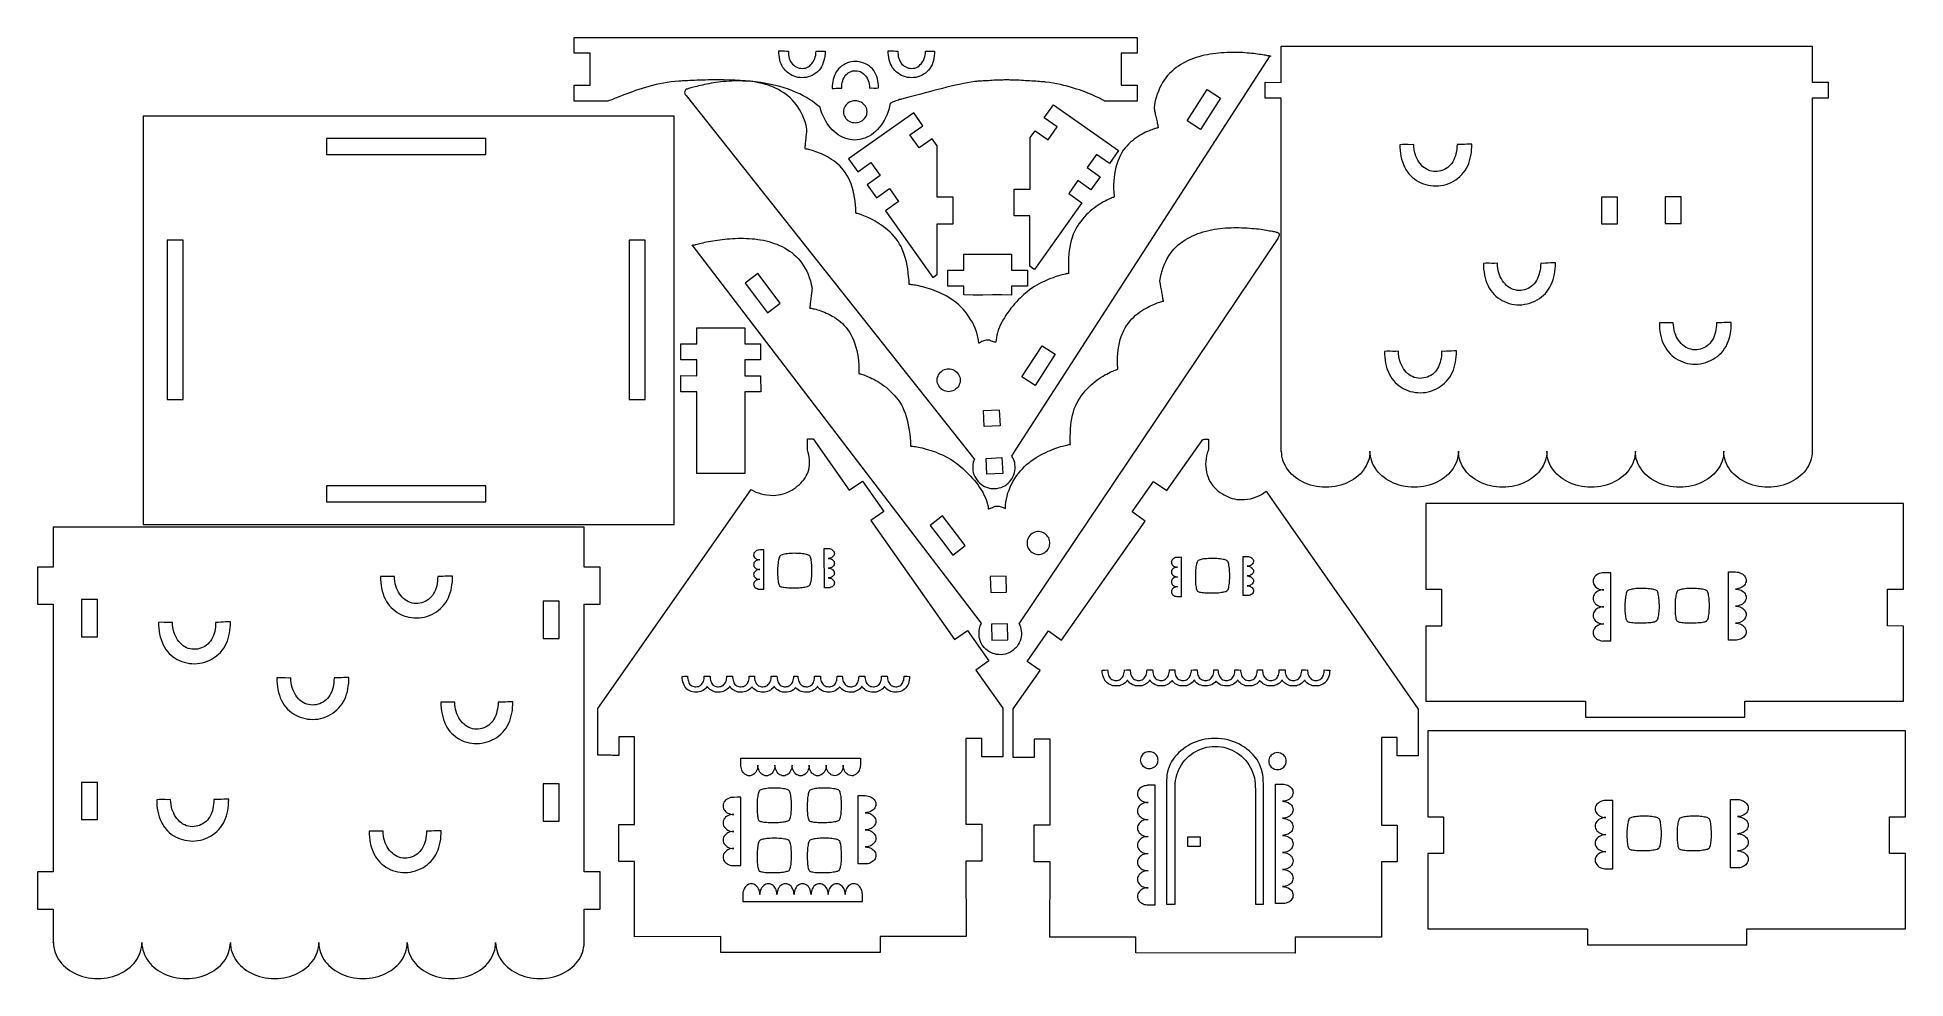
# Model space of a CAD drawing. Header units: centimetres. Extents: x -23.7 to 23.7, y -11.9 to 11.9.
import ezdxf

# ---------------------------------------------------------------- set-up
doc = ezdxf.new("R2010")
doc.units = ezdxf.units.CM
doc.header["$MEASUREMENT"] = 0
doc.layers.add('layer 1', color=7, linetype='Continuous')

msp = doc.modelspace()

# ---------------------------------------------------------------- linework, layer by layer
at = {"layer": 'layer 1', "color": 250, "lineweight": 9}
for points, knots in [([(-5.5916, 10.8), (-5.5916, 10.8), (-5.46052, 10.78655), (-5.46052, 10.78655), (-5.46052, 10.78655), (-5.46052, 10.78655), (-5.33277, 10.76975), (-5.33277, 10.76975), (-5.33277, 10.76975), (-5.33277, 10.76975), (-5.20504, 10.74622), (-5.20504, 10.74622), (-5.20504, 10.74622), (-5.20504, 10.74622), (-5.08403, 10.72269), (-5.08403, 10.72269), (-5.08403, 10.72269), (-5.08403, 10.72269), (-4.96639, 10.6958), (-4.96639, 10.6958), (-4.96639, 10.6958), (-4.96639, 10.6958), (-4.8521, 10.66555), (-4.8521, 10.66555), (-4.8521, 10.66555), (-4.8521, 10.66555), (-4.74118, 10.63529), (-4.74118, 10.63529), (-4.74118, 10.63529), (-4.74118, 10.63529), (-4.63697, 10.59832), (-4.63697, 10.59832), (-4.63697, 10.59832), (-4.63697, 10.59832), (-4.53613, 10.56134), (-4.53613, 10.56134), (-4.53613, 10.56134), (-4.53613, 10.56134), (-4.43866, 10.52101), (-4.43866, 10.52101), (-4.43866, 10.52101), (-4.43866, 10.52101), (-4.34455, 10.48067), (-4.34455, 10.48067), (-4.34455, 10.48067), (-4.34455, 10.48067), (-4.2605, 10.43698), (-4.2605, 10.43698), (-4.2605, 10.43698), (-4.2605, 10.43698), (-4.17647, 10.38992), (-4.17647, 10.38992), (-4.17647, 10.38992), (-4.17647, 10.38992), (-4.09916, 10.34286), (-4.09916, 10.34286), (-4.09916, 10.34286), (-4.09916, 10.34286), (-4.02857, 10.2958), (-4.02857, 10.2958), (-4.02857, 10.2958), (-4.02857, 10.2958), (-3.96471, 10.24537), (-3.96471, 10.24537), (-3.96471, 10.24537), (-3.96471, 10.24537), (-3.96471, 10.24537), (-3.96471, 10.24537), (-3.96471, 10.24537), (-3.96471, 10.24537), (-3.9042, 10.19832), (-3.9042, 10.19832), (-3.9042, 10.19832), (-3.9042, 10.19832), (-3.84034, 10.15462), (-3.84034, 10.15462), (-3.84034, 10.15462), (-3.84034, 10.15462), (-3.84034, 10.15462), (-3.84034, 10.15462), (-3.84034, 10.15462), (-3.84034, 10.15462), (-3.83697, 10.1479), (-3.83697, 10.1479), (-3.83697, 10.1479), (-3.83697, 10.1479), (-3.83361, 10.14454), (-3.83361, 10.14454), (-3.83361, 10.14454), (-3.83361, 10.14454), (-3.83361, 10.14454), (-3.83361, 10.14454), (-3.83361, 10.14454), (-3.83361, 10.14454), (-3.81345, 10.06723), (-3.81345, 10.06723), (-3.81345, 10.06723), (-3.81345, 10.06723), (-3.78655, 9.99664), (-3.78655, 9.99664), (-3.78655, 9.99664), (-3.78655, 9.99664), (-3.75968, 9.92605), (-3.75968, 9.92605), (-3.75968, 9.92605), (-3.75968, 9.92605), (-3.72605, 9.85882), (-3.72605, 9.85882), (-3.72605, 9.85882), (-3.72605, 9.85882), (-3.69244, 9.79496), (-3.69244, 9.79496), (-3.69244, 9.79496), (-3.69244, 9.79496), (-3.65546, 9.73445), (-3.65546, 9.73445), (-3.65546, 9.73445), (-3.65546, 9.73445), (-3.61513, 9.67731), (-3.61513, 9.67731), (-3.61513, 9.67731), (-3.61513, 9.67731), (-3.57143, 9.62353), (-3.57143, 9.62353), (-3.57143, 9.62353), (-3.57143, 9.62353), (-3.52437, 9.57311), (-3.52437, 9.57311), (-3.52437, 9.57311), (-3.52437, 9.57311), (-3.47731, 9.52605), (-3.47731, 9.52605), (-3.47731, 9.52605), (-3.47731, 9.52605), (-3.42689, 9.48571), (-3.42689, 9.48571), (-3.42689, 9.48571), (-3.42689, 9.48571), (-3.37311, 9.44538), (-3.37311, 9.44538), (-3.37311, 9.44538), (-3.37311, 9.44538), (-3.31933, 9.41176), (-3.31933, 9.41176), (-3.31933, 9.41176), (-3.31933, 9.41176), (-3.26218, 9.38487), (-3.26218, 9.38487), (-3.26218, 9.38487), (-3.26218, 9.38487), (-3.20504, 9.36134), (-3.20504, 9.36134), (-3.20504, 9.36134), (-3.20504, 9.36134), (-3.14454, 9.34118), (-3.14454, 9.34118), (-3.14454, 9.34118), (-3.14454, 9.34118), (-3.08403, 9.32773), (-3.08403, 9.32773), (-3.08403, 9.32773), (-3.08403, 9.32773), (-3.02017, 9.31765), (-3.02017, 9.31765), (-3.02017, 9.31765), (-3.02017, 9.31765), (-2.95632, 9.31429), (-2.95632, 9.31429), (-2.95632, 9.31429), (-2.95632, 9.31429), (-2.95632, 9.31429), (-2.95632, 9.31429), (-2.95632, 9.31429), (-2.95632, 9.31429), (-2.95632, 9.31429), (-2.95632, 9.31429), (-2.95632, 9.31429), (-2.95632, 9.31429), (-2.89244, 9.31765), (-2.89244, 9.31765), (-2.89244, 9.31765), (-2.89244, 9.31765), (-2.82857, 9.32773), (-2.82857, 9.32773), (-2.82857, 9.32773), (-2.82857, 9.32773), (-2.76471, 9.34118), (-2.76471, 9.34118), (-2.76471, 9.34118), (-2.76471, 9.34118), (-2.7042, 9.36134), (-2.7042, 9.36134), (-2.7042, 9.36134), (-2.7042, 9.36134), (-2.64706, 9.38487), (-2.64706, 9.38487), (-2.64706, 9.38487), (-2.64706, 9.38487), (-2.58992, 9.41513), (-2.58992, 9.41513), (-2.58992, 9.41513), (-2.58992, 9.41513), (-2.53277, 9.44874), (-2.53277, 9.44874), (-2.53277, 9.44874), (-2.53277, 9.44874), (-2.479, 9.48908), (-2.479, 9.48908), (-2.479, 9.48908), (-2.479, 9.48908), (-2.42857, 9.53277), (-2.42857, 9.53277), (-2.42857, 9.53277), (-2.42857, 9.53277), (-2.38151, 9.57983), (-2.38151, 9.57983), (-2.38151, 9.57983), (-2.38151, 9.57983), (-2.33445, 9.63024), (-2.33445, 9.63024), (-2.33445, 9.63024), (-2.33445, 9.63024), (-2.29076, 9.6874), (-2.29076, 9.6874), (-2.29076, 9.6874), (-2.29076, 9.6874), (-2.25042, 9.74454), (-2.25042, 9.74454), (-2.25042, 9.74454), (-2.25042, 9.74454), (-2.21345, 9.8084), (-2.21345, 9.8084), (-2.21345, 9.8084), (-2.21345, 9.8084), (-2.17647, 9.87227), (-2.17647, 9.87227), (-2.17647, 9.87227), (-2.17647, 9.87227), (-2.14622, 9.94286), (-2.14622, 9.94286), (-2.14622, 9.94286), (-2.14622, 9.94286), (-2.11933, 10.01345), (-2.11933, 10.01345), (-2.11933, 10.01345), (-2.11933, 10.01345), (-2.0958, 10.0874), (-2.0958, 10.0874), (-2.0958, 10.0874), (-2.0958, 10.0874), (-2.07563, 10.16469), (-2.07563, 10.16469), (-2.07563, 10.16469), (-2.07563, 10.16469), (-2.05882, 10.24202), (-2.05882, 10.24202), (-2.05882, 10.24202), (-2.05882, 10.24202), (-2.05882, 10.24202), (-2.05882, 10.24202), (-2.05882, 10.24202), (-2.05882, 10.24202), (-2.05211, 10.24537), (-2.05211, 10.24537), (-2.05211, 10.24537), (-2.05211, 10.24537), (-2.04875, 10.24874), (-2.04875, 10.24874), (-2.04875, 10.24874), (-2.04875, 10.24874), (-2.04875, 10.24874), (-2.04875, 10.24874), (-2.04875, 10.24874), (-2.04875, 10.24874), (-2.02857, 10.25882), (-2.02857, 10.25882), (-2.02857, 10.25882), (-2.02857, 10.25882), (-2.00504, 10.26891), (-2.00504, 10.26891), (-2.00504, 10.26891), (-2.00504, 10.26891), (-1.97815, 10.28235), (-1.97815, 10.28235), (-1.97815, 10.28235), (-1.97815, 10.28235), (-1.9479, 10.29244), (-1.9479, 10.29244), (-1.9479, 10.29244), (-1.9479, 10.29244), (-1.91429, 10.30588), (-1.91429, 10.30588), (-1.91429, 10.30588), (-1.91429, 10.30588), (-1.88403, 10.31597), (-1.88403, 10.31597), (-1.88403, 10.31597), (-1.88403, 10.31597), (-1.85042, 10.32605), (-1.85042, 10.32605), (-1.85042, 10.32605), (-1.85042, 10.32605), (-1.82017, 10.33613), (-1.82017, 10.33613), (-1.82017, 10.33613), (-1.82017, 10.33613), (-1.79328, 10.34286), (-1.79328, 10.34286), (-1.79328, 10.34286), (-1.79328, 10.34286), (-1.76975, 10.34958), (-1.76975, 10.34958), (-1.76975, 10.34958), (-1.76975, 10.34958), (-1.76975, 10.34958), (-1.76975, 10.34958), (-1.76975, 10.34958), (-1.76975, 10.34958), (-1.76975, 10.34958), (-1.76975, 10.34958), (-1.76975, 10.34958), (-1.76975, 10.34958), (-1.67899, 10.37311), (-1.67899, 10.37311), (-1.67899, 10.37311), (-1.67899, 10.37311), (-1.58487, 10.39664), (-1.58487, 10.39664), (-1.58487, 10.39664), (-1.58487, 10.39664), (-1.48739, 10.42353), (-1.48739, 10.42353), (-1.48739, 10.42353), (-1.48739, 10.42353), (-1.38655, 10.45042), (-1.38655, 10.45042), (-1.38655, 10.45042), (-1.38655, 10.45042), (-1.28235, 10.47731), (-1.28235, 10.47731), (-1.28235, 10.47731), (-1.28235, 10.47731), (-1.17479, 10.50756), (-1.17479, 10.50756), (-1.17479, 10.50756), (-1.17479, 10.50756), (-1.06387, 10.53445), (-1.06387, 10.53445), (-1.06387, 10.53445), (-1.06387, 10.53445), (-0.9563, 10.56469), (-0.9563, 10.56469), (-0.9563, 10.56469), (-0.9563, 10.56469), (-0.84538, 10.59158), (-0.84538, 10.59158), (-0.84538, 10.59158), (-0.84538, 10.59158), (-0.73445, 10.62185), (-0.73445, 10.62185), (-0.73445, 10.62185), (-0.73445, 10.62185), (-0.62353, 10.64874), (-0.62353, 10.64874), (-0.62353, 10.64874), (-0.62353, 10.64874), (-0.51597, 10.67563), (-0.51597, 10.67563), (-0.51597, 10.67563), (-0.51597, 10.67563), (-0.4084, 10.69916), (-0.4084, 10.69916), (-0.4084, 10.69916), (-0.4084, 10.69916), (-0.3042, 10.72269), (-0.3042, 10.72269), (-0.3042, 10.72269), (-0.3042, 10.72269), (-0.2, 10.74286), (-0.2, 10.74286), (-0.2, 10.74286), (-0.2, 10.74286), (-0.10252, 10.76303), (-0.10252, 10.76303), (-0.10252, 10.76303), (-0.10252, 10.76303), (-0.00504, 10.77983), (-0.00504, 10.77983), (-0.00504, 10.77983), (-0.00504, 10.77983), (0.08571, 10.79328), (0.08571, 10.79328), (0.08571, 10.79328), (0.08571, 10.79328), (0.08571, 10.79328), (0.08571, 10.79328), (0.08571, 10.79328), (0.08571, 10.79328), (0.10252, 10.79328), (0.10252, 10.79328), (0.10252, 10.79328), (0.10252, 10.79328), (0.12269, 10.79664), (0.12269, 10.79664), (0.12269, 10.79664), (0.12269, 10.79664), (0.14957, 10.8), (0.14957, 10.8), (0.14957, 10.8), (0.14957, 10.8), (0.18319, 10.8), (0.18319, 10.8), (0.18319, 10.8), (0.18319, 10.8), (0.21681, 10.80336), (0.21681, 10.80336), (0.21681, 10.80336), (0.21681, 10.80336), (0.25713, 10.80672), (0.25713, 10.80672), (0.25713, 10.80672), (0.25713, 10.80672), (0.29748, 10.81008), (0.29748, 10.81008), (0.29748, 10.81008), (0.29748, 10.81008), (0.34118, 10.81345), (0.34118, 10.81345), (0.34118, 10.81345), (0.34118, 10.81345), (0.38487, 10.81681), (0.38487, 10.81681), (0.38487, 10.81681), (0.38487, 10.81681), (0.43193, 10.81681), (0.43193, 10.81681), (0.43193, 10.81681), (0.43193, 10.81681), (0.47899, 10.82017), (0.47899, 10.82017), (0.47899, 10.82017), (0.47899, 10.82017), (0.52605, 10.82353), (0.52605, 10.82353), (0.52605, 10.82353), (0.52605, 10.82353), (0.5731, 10.82689), (0.5731, 10.82689), (0.5731, 10.82689), (0.5731, 10.82689), (0.62017, 10.82689), (0.62017, 10.82689), (0.62017, 10.82689), (0.62017, 10.82689), (0.66723, 10.83025), (0.66723, 10.83025), (0.66723, 10.83025), (0.66723, 10.83025), (0.71092, 10.83361), (0.71092, 10.83361), (0.71092, 10.83361), (0.71092, 10.83361), (0.75126, 10.83361), (0.75126, 10.83361), (0.75126, 10.83361), (0.75126, 10.83361), (0.79158, 10.83361), (0.79158, 10.83361), (0.79158, 10.83361), (0.79158, 10.83361), (0.82857, 10.83698), (0.82857, 10.83698), (0.82857, 10.83698), (0.82857, 10.83698), (0.85882, 10.83698), (0.85882, 10.83698), (0.85882, 10.83698), (0.85882, 10.83698), (0.8857, 10.83698), (0.8857, 10.83698), (0.8857, 10.83698), (0.8857, 10.83698), (0.8857, 10.83698), (0.8857, 10.83698), (0.8857, 10.83698), (0.8857, 10.83698), (0.9126, 10.83698), (0.9126, 10.83698), (0.9126, 10.83698), (0.9126, 10.83698), (0.94286, 10.83698), (0.94286, 10.83698), (0.94286, 10.83698), (0.94286, 10.83698), (0.97983, 10.83361), (0.97983, 10.83361), (0.97983, 10.83361), (0.97983, 10.83361), (1.02017, 10.83361), (1.02017, 10.83361), (1.02017, 10.83361), (1.02017, 10.83361), (1.06387, 10.83361), (1.06387, 10.83361), (1.06387, 10.83361), (1.06387, 10.83361), (1.11091, 10.83025), (1.11091, 10.83025), (1.11091, 10.83025), (1.11091, 10.83025), (1.15798, 10.82689), (1.15798, 10.82689), (1.15798, 10.82689), (1.15798, 10.82689), (1.20839, 10.82689), (1.20839, 10.82689), (1.20839, 10.82689), (1.20839, 10.82689), (1.26218, 10.82353), (1.26218, 10.82353), (1.26218, 10.82353), (1.26218, 10.82353), (1.31595, 10.82017), (1.31595, 10.82017), (1.31595, 10.82017), (1.31595, 10.82017), (1.36975, 10.81681), (1.36975, 10.81681), (1.36975, 10.81681), (1.36975, 10.81681), (1.42352, 10.81345), (1.42352, 10.81345), (1.42352, 10.81345), (1.42352, 10.81345), (1.47731, 10.81008), (1.47731, 10.81008), (1.47731, 10.81008), (1.47731, 10.81008), (1.52772, 10.80672), (1.52772, 10.80672), (1.52772, 10.80672), (1.52772, 10.80672), (1.58151, 10.80336), (1.58151, 10.80336), (1.58151, 10.80336), (1.58151, 10.80336), (1.62857, 10.8), (1.62857, 10.8), (1.62857, 10.8), (1.62857, 10.8), (1.67563, 10.79664), (1.67563, 10.79664), (1.67563, 10.79664), (1.67563, 10.79664), (1.71933, 10.79328), (1.71933, 10.79328), (1.71933, 10.79328), (1.71933, 10.79328), (1.75966, 10.78992), (1.75966, 10.78992), (1.75966, 10.78992), (1.75966, 10.78992), (1.79664, 10.78992), (1.79664, 10.78992), (1.79664, 10.78992), (1.79664, 10.78992), (1.83025, 10.78655), (1.83025, 10.78655), (1.83025, 10.78655), (1.83025, 10.78655), (1.85713, 10.78319), (1.85713, 10.78319), (1.85713, 10.78319), (1.85713, 10.78319), (1.87731, 10.77983), (1.87731, 10.77983), (1.87731, 10.77983), (1.87731, 10.77983), (1.87731, 10.77983), (1.87731, 10.77983), (1.87731, 10.77983), (1.87731, 10.77983), (1.87731, 10.77983), (1.87731, 10.77983), (1.87731, 10.77983), (1.87731, 10.77983), (1.97479, 10.76639), (1.97479, 10.76639), (1.97479, 10.76639), (1.97479, 10.76639), (2.06889, 10.75294), (2.06889, 10.75294), (2.06889, 10.75294), (2.06889, 10.75294), (2.16303, 10.73613), (2.16303, 10.73613), (2.16303, 10.73613), (2.16303, 10.73613), (2.25042, 10.71597), (2.25042, 10.71597), (2.25042, 10.71597), (2.25042, 10.71597), (2.33781, 10.6958), (2.33781, 10.6958), (2.33781, 10.6958), (2.33781, 10.6958), (2.42185, 10.67563), (2.42185, 10.67563), (2.42185, 10.67563), (2.42185, 10.67563), (2.50588, 10.6521), (2.50588, 10.6521), (2.50588, 10.6521), (2.50588, 10.6521), (2.58319, 10.62857), (2.58319, 10.62857), (2.58319, 10.62857), (2.58319, 10.62857), (2.65714, 10.60504), (2.65714, 10.60504), (2.65714, 10.60504), (2.65714, 10.60504), (2.73109, 10.58151), (2.73109, 10.58151), (2.73109, 10.58151), (2.73109, 10.58151), (2.79832, 10.55798), (2.79832, 10.55798), (2.79832, 10.55798), (2.79832, 10.55798), (2.86555, 10.53445), (2.86555, 10.53445), (2.86555, 10.53445), (2.86555, 10.53445), (2.92604, 10.51091), (2.92604, 10.51091), (2.92604, 10.51091), (2.92604, 10.51091), (2.98655, 10.4874), (2.98655, 10.4874), (2.98655, 10.4874), (2.98655, 10.4874), (3.04034, 10.46387), (3.04034, 10.46387), (3.04034, 10.46387), (3.04034, 10.46387), (3.09076, 10.44034), (3.09076, 10.44034), (3.09076, 10.44034), (3.09076, 10.44034), (3.1378, 10.42017), (3.1378, 10.42017), (3.1378, 10.42017), (3.1378, 10.42017), (3.18151, 10.4), (3.18151, 10.4), (3.18151, 10.4), (3.18151, 10.4), (3.22185, 10.37983), (3.22185, 10.37983), (3.22185, 10.37983), (3.22185, 10.37983), (3.25546, 10.36303), (3.25546, 10.36303), (3.25546, 10.36303), (3.25546, 10.36303), (3.28571, 10.34622), (3.28571, 10.34622), (3.28571, 10.34622), (3.28571, 10.34622), (3.3126, 10.33277), (3.3126, 10.33277), (3.3126, 10.33277), (3.3126, 10.33277), (3.33277, 10.32269), (3.33277, 10.32269), (3.33277, 10.32269), (3.33277, 10.32269), (3.34957, 10.31261), (3.34957, 10.31261), (3.34957, 10.31261), (3.34957, 10.31261), (3.36303, 10.30588), (3.36303, 10.30588), (3.36303, 10.30588), (3.36303, 10.30588), (3.36975, 10.30252), (3.36975, 10.30252), (3.36975, 10.30252), (3.36975, 10.30252), (3.37311, 10.29916), (3.37311, 10.29916), (3.37311, 10.29916), (3.37311, 10.29916), (3.37311, 10.29916), (3.37311, 10.29916), (3.37311, 10.29916), (3.37311, 10.29916), (3.78992, 10.29916), (3.78992, 10.29916), (3.78992, 10.29916), (3.78992, 10.29916), (4.19326, 10.29916), (4.19326, 10.29916), (4.19326, 10.29916), (4.19326, 10.29916), (4.19326, 10.70252), (4.19326, 10.70252), (4.19326, 10.70252), (4.19326, 10.70252), (3.78992, 10.70588), (3.78992, 10.70588), (3.78992, 10.70588), (3.78992, 10.70588), (3.78992, 11.50924), (3.78992, 11.50924), (3.78992, 11.50924), (3.78992, 11.50924), (4.19326, 11.50924), (4.19326, 11.50924), (4.19326, 11.50924), (4.19326, 11.50924), (4.19326, 11.91261), (4.19326, 11.91261), (4.19326, 11.91261), (4.19326, 11.91261), (3.78992, 11.91261), (3.78992, 11.91261), (3.78992, 11.91261), (3.78992, 11.91261), (1.41679, 11.91261), (1.41679, 11.91261), (1.41679, 11.91261), (1.41679, 11.91261), (1.41679, 11.91261), (1.41679, 11.91261), (1.41679, 11.91261), (1.41679, 11.91261), (0.87899, 11.91261), (0.87899, 11.91261), (0.87899, 11.91261), (0.87899, 11.91261), (0.34118, 11.91261), (0.34118, 11.91261), (0.34118, 11.91261), (0.34118, 11.91261), (-6.3479, 11.91261), (-6.3479, 11.91261), (-6.3479, 11.91261), (-6.3479, 11.91261), (-6.3479, 11.91261), (-6.3479, 11.91261), (-6.3479, 11.91261), (-6.3479, 11.91261), (-6.88571, 11.91261), (-6.88571, 11.91261), (-6.88571, 11.91261), (-6.88571, 11.91261), (-7.42353, 11.91261), (-7.42353, 11.91261), (-7.42353, 11.91261), (-7.42353, 11.91261), (-9.65546, 11.91261), (-9.65546, 11.91261), (-9.65546, 11.91261), (-9.65546, 11.91261), (-10.05882, 11.91261), (-10.05882, 11.91261), (-10.05882, 11.91261), (-10.05882, 11.91261), (-10.05882, 11.50924), (-10.05882, 11.50924), (-10.05882, 11.50924), (-10.05882, 11.50924), (-9.65546, 11.50924), (-9.65546, 11.50924), (-9.65546, 11.50924), (-9.65546, 11.50924), (-9.65546, 10.70252), (-9.65546, 10.70252), (-9.65546, 10.70252), (-9.65546, 10.70252), (-10.05882, 10.70252), (-10.05882, 10.70252), (-10.05882, 10.70252), (-10.05882, 10.70252), (-10.05882, 10.29916), (-10.05882, 10.29916), (-10.05882, 10.29916), (-10.05882, 10.29916), (-9.65546, 10.29916), (-9.65546, 10.29916), (-9.65546, 10.29916), (-9.65546, 10.29916), (-9.24538, 10.29916), (-9.24538, 10.29916), (-9.24538, 10.29916), (-9.24538, 10.29916), (-9.24538, 10.29916), (-9.24538, 10.29916), (-9.24538, 10.29916), (-9.24538, 10.29916), (-9.22857, 10.29916), (-9.22857, 10.29916), (-9.22857, 10.29916), (-9.22857, 10.29916), (-9.21176, 10.29916), (-9.21176, 10.29916), (-9.21176, 10.29916), (-9.21176, 10.29916), (-9.21176, 10.29916), (-9.21176, 10.29916), (-9.21176, 10.29916), (-9.21176, 10.29916), (-9.17479, 10.31261), (-9.17479, 10.31261), (-9.17479, 10.31261), (-9.17479, 10.31261), (-9.13445, 10.32605), (-9.13445, 10.32605), (-9.13445, 10.32605), (-9.13445, 10.32605), (-9.09077, 10.34286), (-9.09077, 10.34286), (-9.09077, 10.34286), (-9.09077, 10.34286), (-9.04035, 10.36303), (-9.04035, 10.36303), (-9.04035, 10.36303), (-9.04035, 10.36303), (-8.98657, 10.38319), (-8.98657, 10.38319), (-8.98657, 10.38319), (-8.98657, 10.38319), (-8.92605, 10.40672), (-8.92605, 10.40672), (-8.92605, 10.40672), (-8.92605, 10.40672), (-8.86555, 10.43024), (-8.86555, 10.43024), (-8.86555, 10.43024), (-8.86555, 10.43024), (-8.80168, 10.45713), (-8.80168, 10.45713), (-8.80168, 10.45713), (-8.80168, 10.45713), (-8.73109, 10.48067), (-8.73109, 10.48067), (-8.73109, 10.48067), (-8.73109, 10.48067), (-8.65714, 10.50756), (-8.65714, 10.50756), (-8.65714, 10.50756), (-8.65714, 10.50756), (-8.58319, 10.53445), (-8.58319, 10.53445), (-8.58319, 10.53445), (-8.58319, 10.53445), (-8.5059, 10.56469), (-8.5059, 10.56469), (-8.5059, 10.56469), (-8.5059, 10.56469), (-8.42521, 10.59158), (-8.42521, 10.59158), (-8.42521, 10.59158), (-8.42521, 10.59158), (-8.34118, 10.61847), (-8.34118, 10.61847), (-8.34118, 10.61847), (-8.34118, 10.61847), (-8.25714, 10.64202), (-8.25714, 10.64202), (-8.25714, 10.64202), (-8.25714, 10.64202), (-8.16639, 10.66891), (-8.16639, 10.66891), (-8.16639, 10.66891), (-8.16639, 10.66891), (-8.079, 10.69244), (-8.079, 10.69244), (-8.079, 10.69244), (-8.079, 10.69244), (-7.98823, 10.71597), (-7.98823, 10.71597), (-7.98823, 10.71597), (-7.98823, 10.71597), (-7.89412, 10.73613), (-7.89412, 10.73613), (-7.89412, 10.73613), (-7.89412, 10.73613), (-7.8, 10.7563), (-7.8, 10.7563), (-7.8, 10.7563), (-7.8, 10.7563), (-7.7059, 10.77311), (-7.7059, 10.77311), (-7.7059, 10.77311), (-7.7059, 10.77311), (-7.6084, 10.78655), (-7.6084, 10.78655), (-7.6084, 10.78655), (-7.6084, 10.78655), (-7.51092, 10.79664), (-7.51092, 10.79664), (-7.51092, 10.79664), (-7.51092, 10.79664), (-7.41344, 10.80672), (-7.41344, 10.80672), (-7.41344, 10.80672), (-7.41344, 10.80672), (-7.41344, 10.80672), (-7.41344, 10.80672), (-7.41344, 10.80672), (-7.41344, 10.80672), (-7.41344, 10.80672), (-7.41344, 10.80672), (-7.41344, 10.80672), (-7.41344, 10.80672), (-7.38992, 10.80672), (-7.38992, 10.80672), (-7.38992, 10.80672), (-7.38992, 10.80672), (-7.35966, 10.80672), (-7.35966, 10.80672), (-7.35966, 10.80672), (-7.35966, 10.80672), (-7.32269, 10.81008), (-7.32269, 10.81008), (-7.32269, 10.81008), (-7.32269, 10.81008), (-7.28235, 10.81008), (-7.28235, 10.81008), (-7.28235, 10.81008), (-7.28235, 10.81008), (-7.23866, 10.81345), (-7.23866, 10.81345), (-7.23866, 10.81345), (-7.23866, 10.81345), (-7.18823, 10.81681), (-7.18823, 10.81681), (-7.18823, 10.81681), (-7.18823, 10.81681), (-7.13445, 10.82017), (-7.13445, 10.82017), (-7.13445, 10.82017), (-7.13445, 10.82017), (-7.07395, 10.82353), (-7.07395, 10.82353), (-7.07395, 10.82353), (-7.07395, 10.82353), (-7.01346, 10.82353), (-7.01346, 10.82353), (-7.01346, 10.82353), (-7.01346, 10.82353), (-6.94958, 10.82689), (-6.94958, 10.82689), (-6.94958, 10.82689), (-6.94958, 10.82689), (-6.88235, 10.83025), (-6.88235, 10.83025), (-6.88235, 10.83025), (-6.88235, 10.83025), (-6.81176, 10.83361), (-6.81176, 10.83361), (-6.81176, 10.83361), (-6.81176, 10.83361), (-6.73781, 10.83361), (-6.73781, 10.83361), (-6.73781, 10.83361), (-6.73781, 10.83361), (-6.66387, 10.83698), (-6.66387, 10.83698), (-6.66387, 10.83698), (-6.66387, 10.83698), (-6.66387, 10.83698), (-6.66387, 10.83698), (-6.66387, 10.83698), (-6.66387, 10.83698), (-6.66387, 10.83698), (-6.66387, 10.83698), (-6.66387, 10.83698), (-6.66387, 10.83698), (-6.53279, 10.83698), (-6.53279, 10.83698), (-6.53279, 10.83698), (-6.53279, 10.83698), (-6.40168, 10.83698), (-6.40168, 10.83698), (-6.40168, 10.83698), (-6.40168, 10.83698), (-6.26724, 10.83698), (-6.26724, 10.83698), (-6.26724, 10.83698), (-6.26724, 10.83698), (-6.12941, 10.83025), (-6.12941, 10.83025), (-6.12941, 10.83025), (-6.12941, 10.83025), (-5.9916, 10.82689), (-5.9916, 10.82689), (-5.9916, 10.82689), (-5.9916, 10.82689), (-5.85714, 10.82017), (-5.85714, 10.82017), (-5.85714, 10.82017), (-5.85714, 10.82017), (-5.72269, 10.81008), (-5.72269, 10.81008), (-5.72269, 10.81008), (-5.72269, 10.81008), (-5.5916, 10.8), (-5.5916, 10.8)], [0, 0, 0, 0, 0.00393701, 0.00393701, 0.00393701, 0.00393701, 0.00787402, 0.00787402, 0.00787402, 0.00787402, 0.01181102, 0.01181102, 0.01181102, 0.01181102, 0.01574803, 0.01574803, 0.01574803, 0.01574803, 0.01968504, 0.01968504, 0.01968504, 0.01968504, 0.02362205, 0.02362205, 0.02362205, 0.02362205, 0.02755906, 0.02755906, 0.02755906, 0.02755906, 0.03149606, 0.03149606, 0.03149606, 0.03149606, 0.03543307, 0.03543307, 0.03543307, 0.03543307, 0.03937008, 0.03937008, 0.03937008, 0.03937008, 0.04330709, 0.04330709, 0.04330709, 0.04330709, 0.04724409, 0.04724409, 0.04724409, 0.04724409, 0.0511811, 0.0511811, 0.0511811, 0.0511811, 0.05511811, 0.05511811, 0.05511811, 0.05511811, 0.05905512, 0.05905512, 0.05905512, 0.05905512, 0.06299213, 0.06299213, 0.06299213, 0.06299213, 0.06692913, 0.06692913, 0.06692913, 0.06692913, 0.07086614, 0.07086614, 0.07086614, 0.07086614, 0.07480315, 0.07480315, 0.07480315, 0.07480315, 0.07874016, 0.07874016, 0.07874016, 0.07874016, 0.08267717, 0.08267717, 0.08267717, 0.08267717, 0.08661417, 0.08661417, 0.08661417, 0.08661417, 0.09055118, 0.09055118, 0.09055118, 0.09055118, 0.09448819, 0.09448819, 0.09448819, 0.09448819, 0.0984252, 0.0984252, 0.0984252, 0.0984252, 0.1023622, 0.1023622, 0.1023622, 0.1023622, 0.10629921, 0.10629921, 0.10629921, 0.10629921, 0.11023622, 0.11023622, 0.11023622, 0.11023622, 0.11417323, 0.11417323, 0.11417323, 0.11417323, 0.11811024, 0.11811024, 0.11811024, 0.11811024, 0.12204724, 0.12204724, 0.12204724, 0.12204724, 0.12598425, 0.12598425, 0.12598425, 0.12598425, 0.12992126, 0.12992126, 0.12992126, 0.12992126, 0.13385827, 0.13385827, 0.13385827, 0.13385827, 0.13779528, 0.13779528, 0.13779528, 0.13779528, 0.14173228, 0.14173228, 0.14173228, 0.14173228, 0.14566929, 0.14566929, 0.14566929, 0.14566929, 0.1496063, 0.1496063, 0.1496063, 0.1496063, 0.15354331, 0.15354331, 0.15354331, 0.15354331, 0.15748031, 0.15748031, 0.15748031, 0.15748031, 0.16141732, 0.16141732, 0.16141732, 0.16141732, 0.16535433, 0.16535433, 0.16535433, 0.16535433, 0.16929134, 0.16929134, 0.16929134, 0.16929134, 0.17322835, 0.17322835, 0.17322835, 0.17322835, 0.17716535, 0.17716535, 0.17716535, 0.17716535, 0.18110236, 0.18110236, 0.18110236, 0.18110236, 0.18503937, 0.18503937, 0.18503937, 0.18503937, 0.18897638, 0.18897638, 0.18897638, 0.18897638, 0.19291339, 0.19291339, 0.19291339, 0.19291339, 0.19685039, 0.19685039, 0.19685039, 0.19685039, 0.2007874, 0.2007874, 0.2007874, 0.2007874, 0.20472441, 0.20472441, 0.20472441, 0.20472441, 0.20866142, 0.20866142, 0.20866142, 0.20866142, 0.21259843, 0.21259843, 0.21259843, 0.21259843, 0.21653543, 0.21653543, 0.21653543, 0.21653543, 0.22047244, 0.22047244, 0.22047244, 0.22047244, 0.22440945, 0.22440945, 0.22440945, 0.22440945, 0.22834646, 0.22834646, 0.22834646, 0.22834646, 0.23228346, 0.23228346, 0.23228346, 0.23228346, 0.23622047, 0.23622047, 0.23622047, 0.23622047, 0.24015748, 0.24015748, 0.24015748, 0.24015748, 0.24409449, 0.24409449, 0.24409449, 0.24409449, 0.2480315, 0.2480315, 0.2480315, 0.2480315, 0.2519685, 0.2519685, 0.2519685, 0.2519685, 0.25590551, 0.25590551, 0.25590551, 0.25590551, 0.25984252, 0.25984252, 0.25984252, 0.25984252, 0.26377953, 0.26377953, 0.26377953, 0.26377953, 0.26771654, 0.26771654, 0.26771654, 0.26771654, 0.27165354, 0.27165354, 0.27165354, 0.27165354, 0.27559055, 0.27559055, 0.27559055, 0.27559055, 0.27952756, 0.27952756, 0.27952756, 0.27952756, 0.28346457, 0.28346457, 0.28346457, 0.28346457, 0.28740157, 0.28740157, 0.28740157, 0.28740157, 0.29133858, 0.29133858, 0.29133858, 0.29133858, 0.29527559, 0.29527559, 0.29527559, 0.29527559, 0.2992126, 0.2992126, 0.2992126, 0.2992126, 0.30314961, 0.30314961, 0.30314961, 0.30314961, 0.30708661, 0.30708661, 0.30708661, 0.30708661, 0.31102362, 0.31102362, 0.31102362, 0.31102362, 0.31496063, 0.31496063, 0.31496063, 0.31496063, 0.31889764, 0.31889764, 0.31889764, 0.31889764, 0.32283465, 0.32283465, 0.32283465, 0.32283465, 0.32677165, 0.32677165, 0.32677165, 0.32677165, 0.33070866, 0.33070866, 0.33070866, 0.33070866, 0.33464567, 0.33464567, 0.33464567, 0.33464567, 0.33858268, 0.33858268, 0.33858268, 0.33858268, 0.34251969, 0.34251969, 0.34251969, 0.34251969, 0.34645669, 0.34645669, 0.34645669, 0.34645669, 0.3503937, 0.3503937, 0.3503937, 0.3503937, 0.35433071, 0.35433071, 0.35433071, 0.35433071, 0.35826772, 0.35826772, 0.35826772, 0.35826772, 0.36220472, 0.36220472, 0.36220472, 0.36220472, 0.36614173, 0.36614173, 0.36614173, 0.36614173, 0.37007874, 0.37007874, 0.37007874, 0.37007874, 0.37401575, 0.37401575, 0.37401575, 0.37401575, 0.37795276, 0.37795276, 0.37795276, 0.37795276, 0.38188976, 0.38188976, 0.38188976, 0.38188976, 0.38582677, 0.38582677, 0.38582677, 0.38582677, 0.38976378, 0.38976378, 0.38976378, 0.38976378, 0.39370079, 0.39370079, 0.39370079, 0.39370079, 0.3976378, 0.3976378, 0.3976378, 0.3976378, 0.4015748, 0.4015748, 0.4015748, 0.4015748, 0.40551181, 0.40551181, 0.40551181, 0.40551181, 0.40944882, 0.40944882, 0.40944882, 0.40944882, 0.41338583, 0.41338583, 0.41338583, 0.41338583, 0.41732283, 0.41732283, 0.41732283, 0.41732283, 0.42125984, 0.42125984, 0.42125984, 0.42125984, 0.42519685, 0.42519685, 0.42519685, 0.42519685, 0.42913386, 0.42913386, 0.42913386, 0.42913386, 0.43307087, 0.43307087, 0.43307087, 0.43307087, 0.43700787, 0.43700787, 0.43700787, 0.43700787, 0.44094488, 0.44094488, 0.44094488, 0.44094488, 0.44488189, 0.44488189, 0.44488189, 0.44488189, 0.4488189, 0.4488189, 0.4488189, 0.4488189, 0.45275591, 0.45275591, 0.45275591, 0.45275591, 0.45669291, 0.45669291, 0.45669291, 0.45669291, 0.46062992, 0.46062992, 0.46062992, 0.46062992, 0.46456693, 0.46456693, 0.46456693, 0.46456693, 0.46850394, 0.46850394, 0.46850394, 0.46850394, 0.47244094, 0.47244094, 0.47244094, 0.47244094, 0.47637795, 0.47637795, 0.47637795, 0.47637795, 0.48031496, 0.48031496, 0.48031496, 0.48031496, 0.48425197, 0.48425197, 0.48425197, 0.48425197, 0.48818898, 0.48818898, 0.48818898, 0.48818898, 0.49212598, 0.49212598, 0.49212598, 0.49212598, 0.49606299, 0.49606299, 0.49606299, 0.49606299, 0.5, 0.5, 0.5, 0.5, 0.50393701, 0.50393701, 0.50393701, 0.50393701, 0.50787402, 0.50787402, 0.50787402, 0.50787402, 0.51181102, 0.51181102, 0.51181102, 0.51181102, 0.51574803, 0.51574803, 0.51574803, 0.51574803, 0.51968504, 0.51968504, 0.51968504, 0.51968504, 0.52362205, 0.52362205, 0.52362205, 0.52362205, 0.52755906, 0.52755906, 0.52755906, 0.52755906, 0.53149606, 0.53149606, 0.53149606, 0.53149606, 0.53543307, 0.53543307, 0.53543307, 0.53543307, 0.53937008, 0.53937008, 0.53937008, 0.53937008, 0.54330709, 0.54330709, 0.54330709, 0.54330709, 0.54724409, 0.54724409, 0.54724409, 0.54724409, 0.5511811, 0.5511811, 0.5511811, 0.5511811, 0.55511811, 0.55511811, 0.55511811, 0.55511811, 0.55905512, 0.55905512, 0.55905512, 0.55905512, 0.56299213, 0.56299213, 0.56299213, 0.56299213, 0.56692913, 0.56692913, 0.56692913, 0.56692913, 0.57086614, 0.57086614, 0.57086614, 0.57086614, 0.57480315, 0.57480315, 0.57480315, 0.57480315, 0.57874016, 0.57874016, 0.57874016, 0.57874016, 0.58267717, 0.58267717, 0.58267717, 0.58267717, 0.58661417, 0.58661417, 0.58661417, 0.58661417, 0.59055118, 0.59055118, 0.59055118, 0.59055118, 0.59448819, 0.59448819, 0.59448819, 0.59448819, 0.5984252, 0.5984252, 0.5984252, 0.5984252, 0.6023622, 0.6023622, 0.6023622, 0.6023622, 0.60629921, 0.60629921, 0.60629921, 0.60629921, 0.61023622, 0.61023622, 0.61023622, 0.61023622, 0.61417323, 0.61417323, 0.61417323, 0.61417323, 0.61811024, 0.61811024, 0.61811024, 0.61811024, 0.62204724, 0.62204724, 0.62204724, 0.62204724, 0.62598425, 0.62598425, 0.62598425, 0.62598425, 0.62992126, 0.62992126, 0.62992126, 0.62992126, 0.63385827, 0.63385827, 0.63385827, 0.63385827, 0.63779528, 0.63779528, 0.63779528, 0.63779528, 0.64173228, 0.64173228, 0.64173228, 0.64173228, 0.64566929, 0.64566929, 0.64566929, 0.64566929, 0.6496063, 0.6496063, 0.6496063, 0.6496063, 0.65354331, 0.65354331, 0.65354331, 0.65354331, 0.65748031, 0.65748031, 0.65748031, 0.65748031, 0.66141732, 0.66141732, 0.66141732, 0.66141732, 0.66535433, 0.66535433, 0.66535433, 0.66535433, 0.66929134, 0.66929134, 0.66929134, 0.66929134, 0.67322835, 0.67322835, 0.67322835, 0.67322835, 0.67716535, 0.67716535, 0.67716535, 0.67716535, 0.68110236, 0.68110236, 0.68110236, 0.68110236, 0.68503937, 0.68503937, 0.68503937, 0.68503937, 0.68897638, 0.68897638, 0.68897638, 0.68897638, 0.69291339, 0.69291339, 0.69291339, 0.69291339, 0.69685039, 0.69685039, 0.69685039, 0.69685039, 0.7007874, 0.7007874, 0.7007874, 0.7007874, 0.70472441, 0.70472441, 0.70472441, 0.70472441, 0.70866142, 0.70866142, 0.70866142, 0.70866142, 0.71259843, 0.71259843, 0.71259843, 0.71259843, 0.71653543, 0.71653543, 0.71653543, 0.71653543, 0.72047244, 0.72047244, 0.72047244, 0.72047244, 0.72440945, 0.72440945, 0.72440945, 0.72440945, 0.72834646, 0.72834646, 0.72834646, 0.72834646, 0.73228346, 0.73228346, 0.73228346, 0.73228346, 0.73622047, 0.73622047, 0.73622047, 0.73622047, 0.74015748, 0.74015748, 0.74015748, 0.74015748, 0.74409449, 0.74409449, 0.74409449, 0.74409449, 0.7480315, 0.7480315, 0.7480315, 0.7480315, 0.7519685, 0.7519685, 0.7519685, 0.7519685, 0.75590551, 0.75590551, 0.75590551, 0.75590551, 0.75984252, 0.75984252, 0.75984252, 0.75984252, 0.76377953, 0.76377953, 0.76377953, 0.76377953, 0.76771654, 0.76771654, 0.76771654, 0.76771654, 0.77165354, 0.77165354, 0.77165354, 0.77165354, 0.77559055, 0.77559055, 0.77559055, 0.77559055, 0.77952756, 0.77952756, 0.77952756, 0.77952756, 0.78346457, 0.78346457, 0.78346457, 0.78346457, 0.78740157, 0.78740157, 0.78740157, 0.78740157, 0.79133858, 0.79133858, 0.79133858, 0.79133858, 0.79527559, 0.79527559, 0.79527559, 0.79527559, 0.7992126, 0.7992126, 0.7992126, 0.7992126, 0.80314961, 0.80314961, 0.80314961, 0.80314961, 0.80708661, 0.80708661, 0.80708661, 0.80708661, 0.81102362, 0.81102362, 0.81102362, 0.81102362, 0.81496063, 0.81496063, 0.81496063, 0.81496063, 0.81889764, 0.81889764, 0.81889764, 0.81889764, 0.82283465, 0.82283465, 0.82283465, 0.82283465, 0.82677165, 0.82677165, 0.82677165, 0.82677165, 0.83070866, 0.83070866, 0.83070866, 0.83070866, 0.83464567, 0.83464567, 0.83464567, 0.83464567, 0.83858268, 0.83858268, 0.83858268, 0.83858268, 0.84251969, 0.84251969, 0.84251969, 0.84251969, 0.84645669, 0.84645669, 0.84645669, 0.84645669, 0.8503937, 0.8503937, 0.8503937, 0.8503937, 0.85433071, 0.85433071, 0.85433071, 0.85433071, 0.85826772, 0.85826772, 0.85826772, 0.85826772, 0.86220472, 0.86220472, 0.86220472, 0.86220472, 0.86614173, 0.86614173, 0.86614173, 0.86614173, 0.87007874, 0.87007874, 0.87007874, 0.87007874, 0.87401575, 0.87401575, 0.87401575, 0.87401575, 0.87795276, 0.87795276, 0.87795276, 0.87795276, 0.88188976, 0.88188976, 0.88188976, 0.88188976, 0.88582677, 0.88582677, 0.88582677, 0.88582677, 0.88976378, 0.88976378, 0.88976378, 0.88976378, 0.89370079, 0.89370079, 0.89370079, 0.89370079, 0.8976378, 0.8976378, 0.8976378, 0.8976378, 0.9015748, 0.9015748, 0.9015748, 0.9015748, 0.90551181, 0.90551181, 0.90551181, 0.90551181, 0.90944882, 0.90944882, 0.90944882, 0.90944882, 0.91338583, 0.91338583, 0.91338583, 0.91338583, 0.91732283, 0.91732283, 0.91732283, 0.91732283, 0.92125984, 0.92125984, 0.92125984, 0.92125984, 0.92519685, 0.92519685, 0.92519685, 0.92519685, 0.92913386, 0.92913386, 0.92913386, 0.92913386, 0.93307087, 0.93307087, 0.93307087, 0.93307087, 0.93700787, 0.93700787, 0.93700787, 0.93700787, 0.94094488, 0.94094488, 0.94094488, 0.94094488, 0.94488189, 0.94488189, 0.94488189, 0.94488189, 0.9488189, 0.9488189, 0.9488189, 0.9488189, 0.95275591, 0.95275591, 0.95275591, 0.95275591, 0.95669291, 0.95669291, 0.95669291, 0.95669291, 0.96062992, 0.96062992, 0.96062992, 0.96062992, 0.96456693, 0.96456693, 0.96456693, 0.96456693, 0.96850394, 0.96850394, 0.96850394, 0.96850394, 0.97244094, 0.97244094, 0.97244094, 0.97244094, 0.97637795, 0.97637795, 0.97637795, 0.97637795, 0.98031496, 0.98031496, 0.98031496, 0.98031496, 0.98425197, 0.98425197, 0.98425197, 0.98425197, 0.98818898, 0.98818898, 0.98818898, 0.98818898, 0.99212598, 0.99212598, 0.99212598, 0.99212598, 1, 1, 1, 1]), ([(-7.23529, 10.59496), (-7.23529, 10.59496), (-7.23193, 10.59496), (-7.23193, 10.59496), (-7.23193, 10.59496), (-7.23193, 10.59496), (-7.22522, 10.59832), (-7.22522, 10.59832), (-7.22522, 10.59832), (-7.22522, 10.59832), (-7.21513, 10.60168), (-7.21513, 10.60168), (-7.21513, 10.60168), (-7.21513, 10.60168), (-7.20168, 10.60504), (-7.20168, 10.60504), (-7.20168, 10.60504), (-7.20168, 10.60504), (-7.18151, 10.61177), (-7.18151, 10.61177), (-7.18151, 10.61177), (-7.18151, 10.61177), (-7.16134, 10.61847), (-7.16134, 10.61847), (-7.16134, 10.61847), (-7.16134, 10.61847), (-7.13445, 10.62521), (-7.13445, 10.62521), (-7.13445, 10.62521), (-7.13445, 10.62521), (-7.1042, 10.63529), (-7.1042, 10.63529), (-7.1042, 10.63529), (-7.1042, 10.63529), (-7.07395, 10.64202), (-7.07395, 10.64202), (-7.07395, 10.64202), (-7.07395, 10.64202), (-7.03697, 10.6521), (-7.03697, 10.6521), (-7.03697, 10.6521), (-7.03697, 10.6521), (-6.99664, 10.66219), (-6.99664, 10.66219), (-6.99664, 10.66219), (-6.99664, 10.66219), (-6.95632, 10.67226), (-6.95632, 10.67226), (-6.95632, 10.67226), (-6.95632, 10.67226), (-6.9126, 10.68571), (-6.9126, 10.68571), (-6.9126, 10.68571), (-6.9126, 10.68571), (-6.86555, 10.6958), (-6.86555, 10.6958), (-6.86555, 10.6958), (-6.86555, 10.6958), (-6.81513, 10.70588), (-6.81513, 10.70588), (-6.81513, 10.70588), (-6.81513, 10.70588), (-6.76134, 10.71597), (-6.76134, 10.71597), (-6.76134, 10.71597), (-6.76134, 10.71597), (-6.70756, 10.72941), (-6.70756, 10.72941), (-6.70756, 10.72941), (-6.70756, 10.72941), (-6.65378, 10.7395), (-6.65378, 10.7395), (-6.65378, 10.7395), (-6.65378, 10.7395), (-6.59328, 10.74958), (-6.59328, 10.74958), (-6.59328, 10.74958), (-6.59328, 10.74958), (-6.53279, 10.75966), (-6.53279, 10.75966), (-6.53279, 10.75966), (-6.53279, 10.75966), (-6.47227, 10.76975), (-6.47227, 10.76975), (-6.47227, 10.76975), (-6.47227, 10.76975), (-6.4084, 10.77647), (-6.4084, 10.77647), (-6.4084, 10.77647), (-6.4084, 10.77647), (-6.34454, 10.78655), (-6.34454, 10.78655), (-6.34454, 10.78655), (-6.34454, 10.78655), (-6.27731, 10.79328), (-6.27731, 10.79328), (-6.27731, 10.79328), (-6.27731, 10.79328), (-6.2101, 10.79664), (-6.2101, 10.79664), (-6.2101, 10.79664), (-6.2101, 10.79664), (-6.1395, 10.80336), (-6.1395, 10.80336), (-6.1395, 10.80336), (-6.1395, 10.80336), (-6.07227, 10.80672), (-6.07227, 10.80672), (-6.07227, 10.80672), (-6.07227, 10.80672), (-6.00168, 10.81008), (-6.00168, 10.81008), (-6.00168, 10.81008), (-6.00168, 10.81008), (-5.93109, 10.81008), (-5.93109, 10.81008), (-5.93109, 10.81008), (-5.93109, 10.81008), (-5.8605, 10.81008), (-5.8605, 10.81008), (-5.8605, 10.81008), (-5.8605, 10.81008), (-5.78657, 10.80672), (-5.78657, 10.80672), (-5.78657, 10.80672), (-5.78657, 10.80672), (-5.71597, 10.80336), (-5.71597, 10.80336), (-5.71597, 10.80336), (-5.71597, 10.80336), (-5.64538, 10.8), (-5.64538, 10.8), (-5.64538, 10.8), (-5.64538, 10.8), (-5.57144, 10.79328), (-5.57144, 10.79328), (-5.57144, 10.79328), (-5.57144, 10.79328), (-5.50084, 10.78319), (-5.50084, 10.78319), (-5.50084, 10.78319), (-5.50084, 10.78319), (-5.43025, 10.76975), (-5.43025, 10.76975), (-5.43025, 10.76975), (-5.43025, 10.76975), (-5.35968, 10.7563), (-5.35968, 10.7563), (-5.35968, 10.7563), (-5.35968, 10.7563), (-5.28908, 10.74286), (-5.28908, 10.74286), (-5.28908, 10.74286), (-5.28908, 10.74286), (-5.21849, 10.72269), (-5.21849, 10.72269), (-5.21849, 10.72269), (-5.21849, 10.72269), (-5.15126, 10.70252), (-5.15126, 10.70252), (-5.15126, 10.70252), (-5.15126, 10.70252), (-5.08067, 10.67899), (-5.08067, 10.67899), (-5.08067, 10.67899), (-5.08067, 10.67899), (-5.01681, 10.6521), (-5.01681, 10.6521), (-5.01681, 10.6521), (-5.01681, 10.6521), (-4.94958, 10.62185), (-4.94958, 10.62185), (-4.94958, 10.62185), (-4.94958, 10.62185), (-4.88571, 10.59158), (-4.88571, 10.59158), (-4.88571, 10.59158), (-4.88571, 10.59158), (-4.82522, 10.55462), (-4.82522, 10.55462), (-4.82522, 10.55462), (-4.82522, 10.55462), (-4.76471, 10.51765), (-4.76471, 10.51765), (-4.76471, 10.51765), (-4.76471, 10.51765), (-4.7042, 10.47731), (-4.7042, 10.47731), (-4.7042, 10.47731), (-4.7042, 10.47731), (-4.64706, 10.43024), (-4.64706, 10.43024), (-4.64706, 10.43024), (-4.64706, 10.43024), (-4.59328, 10.38319), (-4.59328, 10.38319), (-4.59328, 10.38319), (-4.59328, 10.38319), (-4.5395, 10.33277), (-4.5395, 10.33277), (-4.5395, 10.33277), (-4.5395, 10.33277), (-4.48908, 10.27563), (-4.48908, 10.27563), (-4.48908, 10.27563), (-4.48908, 10.27563), (-4.44202, 10.21513), (-4.44202, 10.21513), (-4.44202, 10.21513), (-4.44202, 10.21513), (-4.39833, 10.15462), (-4.39833, 10.15462), (-4.39833, 10.15462), (-4.39833, 10.15462), (-4.35462, 10.0874), (-4.35462, 10.0874), (-4.35462, 10.0874), (-4.35462, 10.0874), (-4.31429, 10.01345), (-4.31429, 10.01345), (-4.31429, 10.01345), (-4.31429, 10.01345), (-4.27731, 9.9395), (-4.27731, 9.9395), (-4.27731, 9.9395), (-4.27731, 9.9395), (-4.2437, 9.85882), (-4.2437, 9.85882), (-4.2437, 9.85882), (-4.2437, 9.85882), (-4.21345, 9.77479), (-4.21345, 9.77479), (-4.21345, 9.77479), (-4.21345, 9.77479), (-4.18657, 9.6874), (-4.18657, 9.6874), (-4.18657, 9.6874), (-4.18657, 9.6874), (-4.16639, 9.59328), (-4.16639, 9.59328), (-4.16639, 9.59328), (-4.16639, 9.59328), (-4.16639, 9.59328), (-4.16639, 9.59328), (-4.16639, 9.59328), (-4.16639, 9.59328), (-4.16639, 9.58992), (-4.16639, 9.58992), (-4.16639, 9.58992), (-4.16639, 9.58992), (-4.16639, 9.58319), (-4.16639, 9.58319), (-4.16639, 9.58319), (-4.16639, 9.58319), (-4.16639, 9.56975), (-4.16639, 9.56975), (-4.16639, 9.56975), (-4.16639, 9.56975), (-4.16975, 9.54958), (-4.16975, 9.54958), (-4.16975, 9.54958), (-4.16975, 9.54958), (-4.17311, 9.52605), (-4.17311, 9.52605), (-4.17311, 9.52605), (-4.17311, 9.52605), (-4.17311, 9.50252), (-4.17311, 9.50252), (-4.17311, 9.50252), (-4.17311, 9.50252), (-4.17647, 9.47227), (-4.17647, 9.47227), (-4.17647, 9.47227), (-4.17647, 9.47227), (-4.17985, 9.44202), (-4.17985, 9.44202), (-4.17985, 9.44202), (-4.17985, 9.44202), (-4.18321, 9.4084), (-4.18321, 9.4084), (-4.18321, 9.4084), (-4.18321, 9.4084), (-4.18657, 9.37479), (-4.18657, 9.37479), (-4.18657, 9.37479), (-4.18657, 9.37479), (-4.18992, 9.34118), (-4.18992, 9.34118), (-4.18992, 9.34118), (-4.18992, 9.34118), (-4.19328, 9.30756), (-4.19328, 9.30756), (-4.19328, 9.30756), (-4.19328, 9.30756), (-4.19664, 9.27395), (-4.19664, 9.27395), (-4.19664, 9.27395), (-4.19664, 9.27395), (-4.2, 9.24034), (-4.2, 9.24034), (-4.2, 9.24034), (-4.2, 9.24034), (-4.20336, 9.21008), (-4.20336, 9.21008), (-4.20336, 9.21008), (-4.20336, 9.21008), (-4.20672, 9.18319), (-4.20672, 9.18319), (-4.20672, 9.18319), (-4.20672, 9.18319), (-4.21008, 9.1563), (-4.21008, 9.1563), (-4.21008, 9.1563), (-4.21008, 9.1563), (-4.21008, 9.13277), (-4.21008, 9.13277), (-4.21008, 9.13277), (-4.21008, 9.13277), (-4.21345, 9.11597), (-4.21345, 9.11597), (-4.21345, 9.11597), (-4.21345, 9.11597), (-4.21345, 9.10252), (-4.21345, 9.10252), (-4.21345, 9.10252), (-4.21345, 9.10252), (-4.21681, 9.09244), (-4.21681, 9.09244), (-4.21681, 9.09244), (-4.21681, 9.09244), (-4.21681, 9.08908), (-4.21681, 9.08908), (-4.21681, 9.08908), (-4.21681, 9.08908), (-4.21681, 9.08908), (-4.21681, 9.08908), (-4.21681, 9.08908), (-4.21681, 9.08908), (-4.21681, 9.08908), (-4.21681, 9.08908), (-4.21681, 9.08908), (-4.21681, 9.08908), (-4.21345, 9.08908), (-4.21345, 9.08908), (-4.21345, 9.08908), (-4.21345, 9.08908), (-4.20336, 9.08908), (-4.20336, 9.08908), (-4.20336, 9.08908), (-4.20336, 9.08908), (-4.18992, 9.08571), (-4.18992, 9.08571), (-4.18992, 9.08571), (-4.18992, 9.08571), (-4.17311, 9.08235), (-4.17311, 9.08235), (-4.17311, 9.08235), (-4.17311, 9.08235), (-4.14958, 9.07899), (-4.14958, 9.07899), (-4.14958, 9.07899), (-4.14958, 9.07899), (-4.12269, 9.07227), (-4.12269, 9.07227), (-4.12269, 9.07227), (-4.12269, 9.07227), (-4.09244, 9.06555), (-4.09244, 9.06555), (-4.09244, 9.06555), (-4.09244, 9.06555), (-4.05882, 9.05546), (-4.05882, 9.05546), (-4.05882, 9.05546), (-4.05882, 9.05546), (-4.02186, 9.04538), (-4.02186, 9.04538), (-4.02186, 9.04538), (-4.02186, 9.04538), (-3.98151, 9.03193), (-3.98151, 9.03193), (-3.98151, 9.03193), (-3.98151, 9.03193), (-3.93781, 9.01849), (-3.93781, 9.01849), (-3.93781, 9.01849), (-3.93781, 9.01849), (-3.89412, 9.00168), (-3.89412, 9.00168), (-3.89412, 9.00168), (-3.89412, 9.00168), (-3.84706, 8.98487), (-3.84706, 8.98487), (-3.84706, 8.98487), (-3.84706, 8.98487), (-3.79664, 8.96469), (-3.79664, 8.96469), (-3.79664, 8.96469), (-3.79664, 8.96469), (-3.74622, 8.94118), (-3.74622, 8.94118), (-3.74622, 8.94118), (-3.74622, 8.94118), (-3.6958, 8.91429), (-3.6958, 8.91429), (-3.6958, 8.91429), (-3.6958, 8.91429), (-3.64538, 8.8874), (-3.64538, 8.8874), (-3.64538, 8.8874), (-3.64538, 8.8874), (-3.5916, 8.85713), (-3.5916, 8.85713), (-3.5916, 8.85713), (-3.5916, 8.85713), (-3.54119, 8.82353), (-3.54119, 8.82353), (-3.54119, 8.82353), (-3.54119, 8.82353), (-3.48741, 8.78655), (-3.48741, 8.78655), (-3.48741, 8.78655), (-3.48741, 8.78655), (-3.43699, 8.74622), (-3.43699, 8.74622), (-3.43699, 8.74622), (-3.43699, 8.74622), (-3.38655, 8.70252), (-3.38655, 8.70252), (-3.38655, 8.70252), (-3.38655, 8.70252), (-3.33613, 8.65882), (-3.33613, 8.65882), (-3.33613, 8.65882), (-3.33613, 8.65882), (-3.28908, 8.6084), (-3.28908, 8.6084), (-3.28908, 8.6084), (-3.28908, 8.6084), (-3.28908, 8.6084), (-3.28908, 8.6084), (-3.28908, 8.6084), (-3.28908, 8.6084), (-3.28908, 8.6084), (-3.28908, 8.6084), (-3.28908, 8.6084), (-3.28908, 8.6084), (-3.24202, 8.55126), (-3.24202, 8.55126), (-3.24202, 8.55126), (-3.24202, 8.55126), (-3.19832, 8.49076), (-3.19832, 8.49076), (-3.19832, 8.49076), (-3.19832, 8.49076), (-3.15462, 8.42689), (-3.15462, 8.42689), (-3.15462, 8.42689), (-3.15462, 8.42689), (-3.11766, 8.3563), (-3.11766, 8.3563), (-3.11766, 8.3563), (-3.11766, 8.3563), (-3.08403, 8.28235), (-3.08403, 8.28235), (-3.08403, 8.28235), (-3.08403, 8.28235), (-3.05042, 8.20504), (-3.05042, 8.20504), (-3.05042, 8.20504), (-3.05042, 8.20504), (-3.02353, 8.12101), (-3.02353, 8.12101), (-3.02353, 8.12101), (-3.02353, 8.12101), (-2.99664, 8.03698), (-2.99664, 8.03698), (-2.99664, 8.03698), (-2.99664, 8.03698), (-2.97647, 7.94957), (-2.97647, 7.94957), (-2.97647, 7.94957), (-2.97647, 7.94957), (-2.95966, 7.86219), (-2.95966, 7.86219), (-2.95966, 7.86219), (-2.95966, 7.86219), (-2.94622, 7.76807), (-2.94622, 7.76807), (-2.94622, 7.76807), (-2.94622, 7.76807), (-2.93613, 7.67731), (-2.93613, 7.67731), (-2.93613, 7.67731), (-2.93613, 7.67731), (-2.92941, 7.57983), (-2.92941, 7.57983), (-2.92941, 7.57983), (-2.92941, 7.57983), (-2.92941, 7.48571), (-2.92941, 7.48571), (-2.92941, 7.48571), (-2.92941, 7.48571), (-2.92941, 7.48571), (-2.92941, 7.48571), (-2.92941, 7.48571), (-2.92941, 7.48571), (-2.92941, 7.48571), (-2.92941, 7.48571), (-2.92941, 7.48571), (-2.92941, 7.48571), (-2.92941, 7.48235), (-2.92941, 7.48235), (-2.92941, 7.48235), (-2.92941, 7.48235), (-2.92941, 7.47563), (-2.92941, 7.47563), (-2.92941, 7.47563), (-2.92941, 7.47563), (-2.92941, 7.46889), (-2.92941, 7.46889), (-2.92941, 7.46889), (-2.92941, 7.46889), (-2.92941, 7.46555), (-2.92941, 7.46555), (-2.92941, 7.46555), (-2.92941, 7.46555), (-2.92941, 7.46219), (-2.92941, 7.46219), (-2.92941, 7.46219), (-2.92941, 7.46219), (-2.92941, 7.46219), (-2.92941, 7.46219), (-2.92941, 7.46219), (-2.92941, 7.46219), (-2.92605, 7.46219), (-2.92605, 7.46219), (-2.92605, 7.46219), (-2.92605, 7.46219), (-2.91597, 7.45882), (-2.91597, 7.45882), (-2.91597, 7.45882), (-2.91597, 7.45882), (-2.90253, 7.45546), (-2.90253, 7.45546), (-2.90253, 7.45546), (-2.90253, 7.45546), (-2.88571, 7.4521), (-2.88571, 7.4521), (-2.88571, 7.4521), (-2.88571, 7.4521), (-2.86218, 7.44538), (-2.86218, 7.44538), (-2.86218, 7.44538), (-2.86218, 7.44538), (-2.83529, 7.43529), (-2.83529, 7.43529), (-2.83529, 7.43529), (-2.83529, 7.43529), (-2.80168, 7.42521), (-2.80168, 7.42521), (-2.80168, 7.42521), (-2.80168, 7.42521), (-2.76807, 7.41176), (-2.76807, 7.41176), (-2.76807, 7.41176), (-2.76807, 7.41176), (-2.72773, 7.39832), (-2.72773, 7.39832), (-2.72773, 7.39832), (-2.72773, 7.39832), (-2.68741, 7.38151), (-2.68741, 7.38151), (-2.68741, 7.38151), (-2.68741, 7.38151), (-2.64034, 7.36134), (-2.64034, 7.36134), (-2.64034, 7.36134), (-2.64034, 7.36134), (-2.59664, 7.34118), (-2.59664, 7.34118), (-2.59664, 7.34118), (-2.59664, 7.34118), (-2.54622, 7.31765), (-2.54622, 7.31765), (-2.54622, 7.31765), (-2.54622, 7.31765), (-2.4958, 7.29076), (-2.4958, 7.29076), (-2.4958, 7.29076), (-2.4958, 7.29076), (-2.44202, 7.26387), (-2.44202, 7.26387), (-2.44202, 7.26387), (-2.44202, 7.26387), (-2.38824, 7.23024), (-2.38824, 7.23024), (-2.38824, 7.23024), (-2.38824, 7.23024), (-2.33445, 7.19664), (-2.33445, 7.19664), (-2.33445, 7.19664), (-2.33445, 7.19664), (-2.28067, 7.15966), (-2.28067, 7.15966), (-2.28067, 7.15966), (-2.28067, 7.15966), (-2.22689, 7.11933), (-2.22689, 7.11933), (-2.22689, 7.11933), (-2.22689, 7.11933), (-2.16975, 7.07563), (-2.16975, 7.07563), (-2.16975, 7.07563), (-2.16975, 7.07563), (-2.11597, 7.02857), (-2.11597, 7.02857), (-2.11597, 7.02857), (-2.11597, 7.02857), (-2.06218, 6.97815), (-2.06218, 6.97815), (-2.06218, 6.97815), (-2.06218, 6.97815), (-2.01176, 6.92773), (-2.01176, 6.92773), (-2.01176, 6.92773), (-2.01176, 6.92773), (-1.95798, 6.87059), (-1.95798, 6.87059), (-1.95798, 6.87059), (-1.95798, 6.87059), (-1.91092, 6.81008), (-1.91092, 6.81008), (-1.91092, 6.81008), (-1.91092, 6.81008), (-1.8605, 6.74622), (-1.8605, 6.74622), (-1.8605, 6.74622), (-1.8605, 6.74622), (-1.8605, 6.74622), (-1.8605, 6.74622), (-1.8605, 6.74622), (-1.8605, 6.74622), (-1.8605, 6.74622), (-1.8605, 6.74622), (-1.8605, 6.74622), (-1.8605, 6.74622), (-1.82017, 6.68235), (-1.82017, 6.68235), (-1.82017, 6.68235), (-1.82017, 6.68235), (-1.78321, 6.61849), (-1.78321, 6.61849), (-1.78321, 6.61849), (-1.78321, 6.61849), (-1.75294, 6.5479), (-1.75294, 6.5479), (-1.75294, 6.5479), (-1.75294, 6.5479), (-1.72269, 6.47059), (-1.72269, 6.47059), (-1.72269, 6.47059), (-1.72269, 6.47059), (-1.6958, 6.39328), (-1.6958, 6.39328), (-1.6958, 6.39328), (-1.6958, 6.39328), (-1.67228, 6.31261), (-1.67228, 6.31261), (-1.67228, 6.31261), (-1.67228, 6.31261), (-1.64874, 6.22857), (-1.64874, 6.22857), (-1.64874, 6.22857), (-1.64874, 6.22857), (-1.63193, 6.14118), (-1.63193, 6.14118), (-1.63193, 6.14118), (-1.63193, 6.14118), (-1.61513, 6.05042), (-1.61513, 6.05042), (-1.61513, 6.05042), (-1.61513, 6.05042), (-1.60168, 5.9563), (-1.60168, 5.9563), (-1.60168, 5.9563), (-1.60168, 5.9563), (-1.5916, 5.86219), (-1.5916, 5.86219), (-1.5916, 5.86219), (-1.5916, 5.86219), (-1.58151, 5.76807), (-1.58151, 5.76807), (-1.58151, 5.76807), (-1.58151, 5.76807), (-1.57479, 5.67059), (-1.57479, 5.67059), (-1.57479, 5.67059), (-1.57479, 5.67059), (-1.57479, 5.67059), (-1.57479, 5.67059), (-1.57479, 5.67059), (-1.57479, 5.67059), (-1.57479, 5.67059), (-1.57479, 5.67059), (-1.57479, 5.67059), (-1.57479, 5.67059), (-1.57815, 5.66723), (-1.57815, 5.66723), (-1.57815, 5.66723), (-1.57815, 5.66723), (-1.58151, 5.66387), (-1.58151, 5.66387), (-1.58151, 5.66387), (-1.58151, 5.66387), (-1.58487, 5.6605), (-1.58487, 5.6605), (-1.58487, 5.6605), (-1.58487, 5.6605), (-1.58487, 5.6605), (-1.58487, 5.6605), (-1.58487, 5.6605), (-1.58487, 5.6605), (-1.58487, 5.6605), (-1.58487, 5.6605), (-1.58487, 5.6605), (-1.58487, 5.6605), (-1.58487, 5.65714), (-1.58487, 5.65714), (-1.58487, 5.65714), (-1.58487, 5.65714), (-1.57479, 5.65714), (-1.57479, 5.65714), (-1.57479, 5.65714), (-1.57479, 5.65714), (-1.56134, 5.65714), (-1.56134, 5.65714), (-1.56134, 5.65714), (-1.56134, 5.65714), (-1.54118, 5.65378), (-1.54118, 5.65378), (-1.54118, 5.65378), (-1.54118, 5.65378), (-1.51766, 5.65042), (-1.51766, 5.65042), (-1.51766, 5.65042), (-1.51766, 5.65042), (-1.48739, 5.64706), (-1.48739, 5.64706), (-1.48739, 5.64706), (-1.48739, 5.64706), (-1.45378, 5.6437), (-1.45378, 5.6437), (-1.45378, 5.6437), (-1.45378, 5.6437), (-1.41681, 5.63697), (-1.41681, 5.63697), (-1.41681, 5.63697), (-1.41681, 5.63697), (-1.37647, 5.63025), (-1.37647, 5.63025), (-1.37647, 5.63025), (-1.37647, 5.63025), (-1.32941, 5.62017), (-1.32941, 5.62017), (-1.32941, 5.62017), (-1.32941, 5.62017), (-1.28235, 5.61008), (-1.28235, 5.61008), (-1.28235, 5.61008), (-1.28235, 5.61008), (-1.23195, 5.59664), (-1.23195, 5.59664), (-1.23195, 5.59664), (-1.23195, 5.59664), (-1.17815, 5.58319), (-1.17815, 5.58319), (-1.17815, 5.58319), (-1.17815, 5.58319), (-1.12102, 5.56639), (-1.12102, 5.56639), (-1.12102, 5.56639), (-1.12102, 5.56639), (-1.06387, 5.54957), (-1.06387, 5.54957), (-1.06387, 5.54957), (-1.06387, 5.54957), (-1.00336, 5.52941), (-1.00336, 5.52941), (-1.00336, 5.52941), (-1.00336, 5.52941), (-0.94286, 5.50924), (-0.94286, 5.50924), (-0.94286, 5.50924), (-0.94286, 5.50924), (-0.88235, 5.48235), (-0.88235, 5.48235), (-0.88235, 5.48235), (-0.88235, 5.48235), (-0.8185, 5.45546), (-0.8185, 5.45546), (-0.8185, 5.45546), (-0.8185, 5.45546), (-0.75462, 5.42521), (-0.75462, 5.42521), (-0.75462, 5.42521), (-0.75462, 5.42521), (-0.69077, 5.39496), (-0.69077, 5.39496), (-0.69077, 5.39496), (-0.69077, 5.39496), (-0.62689, 5.35798), (-0.62689, 5.35798), (-0.62689, 5.35798), (-0.62689, 5.35798), (-0.56303, 5.32101), (-0.56303, 5.32101), (-0.56303, 5.32101), (-0.56303, 5.32101), (-0.49917, 5.28066), (-0.49917, 5.28066), (-0.49917, 5.28066), (-0.49917, 5.28066), (-0.43866, 5.23697), (-0.43866, 5.23697), (-0.43866, 5.23697), (-0.43866, 5.23697), (-0.43866, 5.23697), (-0.43866, 5.23697), (-0.43866, 5.23697), (-0.43866, 5.23697), (-0.37816, 5.18992), (-0.37816, 5.18992), (-0.37816, 5.18992), (-0.37816, 5.18992), (-0.32437, 5.14286), (-0.32437, 5.14286), (-0.32437, 5.14286), (-0.32437, 5.14286), (-0.26723, 5.08908), (-0.26723, 5.08908), (-0.26723, 5.08908), (-0.26723, 5.08908), (-0.21345, 5.03193), (-0.21345, 5.03193), (-0.21345, 5.03193), (-0.21345, 5.03193), (-0.16303, 4.97143), (-0.16303, 4.97143), (-0.16303, 4.97143), (-0.16303, 4.97143), (-0.11261, 4.90755), (-0.11261, 4.90755), (-0.11261, 4.90755), (-0.11261, 4.90755), (-0.06556, 4.84034), (-0.06556, 4.84034), (-0.06556, 4.84034), (-0.06556, 4.84034), (-0.02185, 4.77311), (-0.02185, 4.77311), (-0.02185, 4.77311), (-0.02185, 4.77311), (0.02185, 4.70252), (0.02185, 4.70252), (0.02185, 4.70252), (0.02185, 4.70252), (0.05882, 4.62857), (0.05882, 4.62857), (0.05882, 4.62857), (0.05882, 4.62857), (0.09244, 4.55462), (0.09244, 4.55462), (0.09244, 4.55462), (0.09244, 4.55462), (0.11933, 4.48066), (0.11933, 4.48066), (0.11933, 4.48066), (0.11933, 4.48066), (0.14621, 4.40336), (0.14621, 4.40336), (0.14621, 4.40336), (0.14621, 4.40336), (0.16303, 4.32605), (0.16303, 4.32605), (0.16303, 4.32605), (0.16303, 4.32605), (0.17983, 4.24874), (0.17983, 4.24874), (0.17983, 4.24874), (0.17983, 4.24874), (0.18655, 4.17143), (0.18655, 4.17143), (0.18655, 4.17143), (0.18655, 4.17143), (0.18655, 4.17143), (0.18655, 4.17143), (0.18655, 4.17143), (0.18655, 4.17143), (0.19664, 4.17479), (0.19664, 4.17479), (0.19664, 4.17479), (0.19664, 4.17479), (0.20672, 4.18151), (0.20672, 4.18151), (0.20672, 4.18151), (0.20672, 4.18151), (0.22353, 4.18822), (0.22353, 4.18822), (0.22353, 4.18822), (0.22353, 4.18822), (0.24034, 4.19832), (0.24034, 4.19832), (0.24034, 4.19832), (0.24034, 4.19832), (0.26387, 4.21176), (0.26387, 4.21176), (0.26387, 4.21176), (0.26387, 4.21176), (0.28739, 4.22185), (0.28739, 4.22185), (0.28739, 4.22185), (0.28739, 4.22185), (0.31429, 4.23193), (0.31429, 4.23193), (0.31429, 4.23193), (0.31429, 4.23193), (0.34118, 4.242), (0.34118, 4.242), (0.34118, 4.242), (0.34118, 4.242), (0.37143, 4.24874), (0.37143, 4.24874), (0.37143, 4.24874), (0.37143, 4.24874), (0.40168, 4.2521), (0.40168, 4.2521), (0.40168, 4.2521), (0.40168, 4.2521), (0.40168, 4.2521), (0.40168, 4.2521), (0.40168, 4.2521), (0.40168, 4.2521), (0.40168, 4.2521), (0.40168, 4.2521), (0.40168, 4.2521), (0.40168, 4.2521), (0.42857, 4.24874), (0.42857, 4.24874), (0.42857, 4.24874), (0.42857, 4.24874), (0.45546, 4.24538), (0.45546, 4.24538), (0.45546, 4.24538), (0.45546, 4.24538), (0.48235, 4.23529), (0.48235, 4.23529), (0.48235, 4.23529), (0.48235, 4.23529), (0.50924, 4.22521), (0.50924, 4.22521), (0.50924, 4.22521), (0.50924, 4.22521), (0.53613, 4.21511), (0.53613, 4.21511), (0.53613, 4.21511), (0.53613, 4.21511), (0.55966, 4.20504), (0.55966, 4.20504), (0.55966, 4.20504), (0.55966, 4.20504), (0.58319, 4.19832), (0.58319, 4.19832), (0.58319, 4.19832), (0.58319, 4.19832), (0.60336, 4.19496), (0.60336, 4.19496), (0.60336, 4.19496), (0.60336, 4.19496), (0.62017, 4.19496), (0.62017, 4.19496), (0.62017, 4.19496), (0.62017, 4.19496), (0.62017, 4.19496), (0.62017, 4.19496), (0.62017, 4.19496), (0.62017, 4.19496), (0.62353, 4.2521), (0.62353, 4.2521), (0.62353, 4.2521), (0.62353, 4.2521), (0.63025, 4.31261), (0.63025, 4.31261), (0.63025, 4.31261), (0.63025, 4.31261), (0.64034, 4.37311), (0.64034, 4.37311), (0.64034, 4.37311), (0.64034, 4.37311), (0.65714, 4.43697), (0.65714, 4.43697), (0.65714, 4.43697), (0.65714, 4.43697), (0.6773, 4.50084), (0.6773, 4.50084), (0.6773, 4.50084), (0.6773, 4.50084), (0.70084, 4.56133), (0.70084, 4.56133), (0.70084, 4.56133), (0.70084, 4.56133), (0.72773, 4.62521), (0.72773, 4.62521), (0.72773, 4.62521), (0.72773, 4.62521), (0.75798, 4.68908), (0.75798, 4.68908), (0.75798, 4.68908), (0.75798, 4.68908), (0.79494, 4.75294), (0.79494, 4.75294), (0.79494, 4.75294), (0.79494, 4.75294), (0.83193, 4.81345), (0.83193, 4.81345), (0.83193, 4.81345), (0.83193, 4.81345), (0.86891, 4.87731), (0.86891, 4.87731), (0.86891, 4.87731), (0.86891, 4.87731), (0.9126, 4.93782), (0.9126, 4.93782), (0.9126, 4.93782), (0.9126, 4.93782), (0.9563, 4.99496), (0.9563, 4.99496), (0.9563, 4.99496), (0.9563, 4.99496), (0.99999, 5.05546), (0.99999, 5.05546), (0.99999, 5.05546), (0.99999, 5.05546), (1.04706, 5.10924), (1.04706, 5.10924), (1.04706, 5.10924), (1.04706, 5.10924), (1.09076, 5.16639), (1.09076, 5.16639), (1.09076, 5.16639), (1.09076, 5.16639), (1.13782, 5.21681), (1.13782, 5.21681), (1.13782, 5.21681), (1.13782, 5.21681), (1.18487, 5.26723), (1.18487, 5.26723), (1.18487, 5.26723), (1.18487, 5.26723), (1.23193, 5.31429), (1.23193, 5.31429), (1.23193, 5.31429), (1.23193, 5.31429), (1.27899, 5.36133), (1.27899, 5.36133), (1.27899, 5.36133), (1.27899, 5.36133), (1.32604, 5.40168), (1.32604, 5.40168), (1.32604, 5.40168), (1.32604, 5.40168), (1.36975, 5.442), (1.36975, 5.442), (1.36975, 5.442), (1.36975, 5.442), (1.41345, 5.47563), (1.41345, 5.47563), (1.41345, 5.47563), (1.41345, 5.47563), (1.41345, 5.47563), (1.41345, 5.47563), (1.41345, 5.47563), (1.41345, 5.47563), (1.41345, 5.47563), (1.41345, 5.47563), (1.41345, 5.47563), (1.41345, 5.47563), (1.47059, 5.52268), (1.47059, 5.52268), (1.47059, 5.52268), (1.47059, 5.52268), (1.53108, 5.56303), (1.53108, 5.56303), (1.53108, 5.56303), (1.53108, 5.56303), (1.59496, 5.60336), (1.59496, 5.60336), (1.59496, 5.60336), (1.59496, 5.60336), (1.65546, 5.64034), (1.65546, 5.64034), (1.65546, 5.64034), (1.65546, 5.64034), (1.71597, 5.67395), (1.71597, 5.67395), (1.71597, 5.67395), (1.71597, 5.67395), (1.77647, 5.70755), (1.77647, 5.70755), (1.77647, 5.70755), (1.77647, 5.70755), (1.83697, 5.73444), (1.83697, 5.73444), (1.83697, 5.73444), (1.83697, 5.73444), (1.89412, 5.76133), (1.89412, 5.76133), (1.89412, 5.76133), (1.89412, 5.76133), (1.95461, 5.78822), (1.95461, 5.78822), (1.95461, 5.78822), (1.95461, 5.78822), (2.0084, 5.8084), (2.0084, 5.8084), (2.0084, 5.8084), (2.0084, 5.8084), (2.06553, 5.82857), (2.06553, 5.82857), (2.06553, 5.82857), (2.06553, 5.82857), (2.11597, 5.84874), (2.11597, 5.84874), (2.11597, 5.84874), (2.11597, 5.84874), (2.16637, 5.86555), (2.16637, 5.86555), (2.16637, 5.86555), (2.16637, 5.86555), (2.21345, 5.87899), (2.21345, 5.87899), (2.21345, 5.87899), (2.21345, 5.87899), (2.25714, 5.89244), (2.25714, 5.89244), (2.25714, 5.89244), (2.25714, 5.89244), (2.29748, 5.90252), (2.29748, 5.90252), (2.29748, 5.90252), (2.29748, 5.90252), (2.33445, 5.91261), (2.33445, 5.91261), (2.33445, 5.91261), (2.33445, 5.91261), (2.36807, 5.91933), (2.36807, 5.91933), (2.36807, 5.91933), (2.36807, 5.91933), (2.39832, 5.92605), (2.39832, 5.92605), (2.39832, 5.92605), (2.39832, 5.92605), (2.42185, 5.92941), (2.42185, 5.92941), (2.42185, 5.92941), (2.42185, 5.92941), (2.44202, 5.93613), (2.44202, 5.93613), (2.44202, 5.93613), (2.44202, 5.93613), (2.45546, 5.93613), (2.45546, 5.93613), (2.45546, 5.93613), (2.45546, 5.93613), (2.46218, 5.9395), (2.46218, 5.9395), (2.46218, 5.9395), (2.46218, 5.9395), (2.46555, 5.9395), (2.46555, 5.9395), (2.46555, 5.9395), (2.46555, 5.9395), (2.46555, 5.9395), (2.46555, 5.9395), (2.46555, 5.9395), (2.46555, 5.9395), (2.46555, 5.9395), (2.46555, 5.9395), (2.46555, 5.9395), (2.46555, 5.9395), (2.46555, 5.9395), (2.46555, 5.9395), (2.46555, 5.9395), (2.46555, 5.9395), (2.46218, 5.94622), (2.46218, 5.94622), (2.46218, 5.94622), (2.46218, 5.94622), (2.45546, 5.94957), (2.45546, 5.94957), (2.45546, 5.94957), (2.45546, 5.94957), (2.45546, 5.94957), (2.45546, 5.94957), (2.45546, 5.94957), (2.45546, 5.94957), (2.45546, 5.94957), (2.45546, 5.94957), (2.45546, 5.94957), (2.45546, 5.94957), (2.4521, 6.05042), (2.4521, 6.05042), (2.4521, 6.05042), (2.4521, 6.05042), (2.4521, 6.1479), (2.4521, 6.1479), (2.4521, 6.1479), (2.4521, 6.1479), (2.4521, 6.242), (2.4521, 6.242), (2.4521, 6.242), (2.4521, 6.242), (2.45882, 6.33613), (2.45882, 6.33613), (2.45882, 6.33613), (2.45882, 6.33613), (2.46555, 6.43025), (2.46555, 6.43025), (2.46555, 6.43025), (2.46555, 6.43025), (2.47563, 6.51765), (2.47563, 6.51765), (2.47563, 6.51765), (2.47563, 6.51765), (2.48906, 6.60504), (2.48906, 6.60504), (2.48906, 6.60504), (2.48906, 6.60504), (2.50588, 6.69244), (2.50588, 6.69244), (2.50588, 6.69244), (2.50588, 6.69244), (2.52605, 6.77311), (2.52605, 6.77311), (2.52605, 6.77311), (2.52605, 6.77311), (2.54958, 6.85042), (2.54958, 6.85042), (2.54958, 6.85042), (2.54958, 6.85042), (2.57647, 6.92773), (2.57647, 6.92773), (2.57647, 6.92773), (2.57647, 6.92773), (2.60671, 6.99832), (2.60671, 6.99832), (2.60671, 6.99832), (2.60671, 6.99832), (2.64034, 7.06555), (2.64034, 7.06555), (2.64034, 7.06555), (2.64034, 7.06555), (2.67731, 7.12941), (2.67731, 7.12941), (2.67731, 7.12941), (2.67731, 7.12941), (2.67731, 7.12941), (2.67731, 7.12941), (2.67731, 7.12941), (2.67731, 7.12941), (2.67731, 7.12941), (2.67731, 7.12941), (2.67731, 7.12941), (2.67731, 7.12941), (2.71765, 7.19328), (2.71765, 7.19328), (2.71765, 7.19328), (2.71765, 7.19328), (2.76471, 7.25378), (2.76471, 7.25378), (2.76471, 7.25378), (2.76471, 7.25378), (2.80839, 7.31429), (2.80839, 7.31429), (2.80839, 7.31429), (2.80839, 7.31429), (2.85882, 7.36807), (2.85882, 7.36807), (2.85882, 7.36807), (2.85882, 7.36807), (2.90588, 7.41849), (2.90588, 7.41849), (2.90588, 7.41849), (2.90588, 7.41849), (2.9563, 7.46555), (2.9563, 7.46555), (2.9563, 7.46555), (2.9563, 7.46555), (3.00672, 7.51261), (3.00672, 7.51261), (3.00672, 7.51261), (3.00672, 7.51261), (3.05714, 7.55294), (3.05714, 7.55294), (3.05714, 7.55294), (3.05714, 7.55294), (3.10756, 7.59328), (3.10756, 7.59328), (3.10756, 7.59328), (3.10756, 7.59328), (3.15462, 7.63024), (3.15462, 7.63024), (3.15462, 7.63024), (3.15462, 7.63024), (3.20504, 7.66387), (3.20504, 7.66387), (3.20504, 7.66387), (3.20504, 7.66387), (3.2521, 7.69412), (3.2521, 7.69412), (3.2521, 7.69412), (3.2521, 7.69412), (3.29916, 7.72101), (3.29916, 7.72101), (3.29916, 7.72101), (3.29916, 7.72101), (3.34284, 7.7479), (3.34284, 7.7479), (3.34284, 7.7479), (3.34284, 7.7479), (3.38319, 7.76807), (3.38319, 7.76807), (3.38319, 7.76807), (3.38319, 7.76807), (3.42353, 7.78824), (3.42353, 7.78824), (3.42353, 7.78824), (3.42353, 7.78824), (3.46049, 7.8084), (3.46049, 7.8084), (3.46049, 7.8084), (3.46049, 7.8084), (3.49412, 7.82185), (3.49412, 7.82185), (3.49412, 7.82185), (3.49412, 7.82185), (3.52437, 7.83529), (3.52437, 7.83529), (3.52437, 7.83529), (3.52437, 7.83529), (3.55125, 7.84874), (3.55125, 7.84874), (3.55125, 7.84874), (3.55125, 7.84874), (3.57143, 7.85546), (3.57143, 7.85546), (3.57143, 7.85546), (3.57143, 7.85546), (3.5916, 7.86219), (3.5916, 7.86219), (3.5916, 7.86219), (3.5916, 7.86219), (3.60504, 7.86889), (3.60504, 7.86889), (3.60504, 7.86889), (3.60504, 7.86889), (3.61176, 7.87227), (3.61176, 7.87227), (3.61176, 7.87227), (3.61176, 7.87227), (3.61513, 7.87227), (3.61513, 7.87227), (3.61513, 7.87227), (3.61513, 7.87227), (3.61513, 7.87227), (3.61513, 7.87227), (3.61513, 7.87227), (3.61513, 7.87227), (3.61513, 7.87563), (3.61513, 7.87563), (3.61513, 7.87563), (3.61513, 7.87563), (3.61513, 7.87899), (3.61513, 7.87899), (3.61513, 7.87899), (3.61513, 7.87899), (3.61513, 7.88571), (3.61513, 7.88571), (3.61513, 7.88571), (3.61513, 7.88571), (3.61176, 7.89244), (3.61176, 7.89244), (3.61176, 7.89244), (3.61176, 7.89244), (3.61176, 7.89244), (3.61176, 7.89244), (3.61176, 7.89244), (3.61176, 7.89244), (3.61176, 7.89244), (3.61176, 7.89244), (3.61176, 7.89244), (3.61176, 7.89244), (3.60504, 7.98992), (3.60504, 7.98992), (3.60504, 7.98992), (3.60504, 7.98992), (3.59832, 8.0874), (3.59832, 8.0874), (3.59832, 8.0874), (3.59832, 8.0874), (3.59832, 8.18151), (3.59832, 8.18151), (3.59832, 8.18151), (3.59832, 8.18151), (3.60168, 8.27227), (3.60168, 8.27227), (3.60168, 8.27227), (3.60168, 8.27227), (3.61176, 8.36639), (3.61176, 8.36639), (3.61176, 8.36639), (3.61176, 8.36639), (3.62185, 8.45378), (3.62185, 8.45378), (3.62185, 8.45378), (3.62185, 8.45378), (3.63866, 8.54118), (3.63866, 8.54118), (3.63866, 8.54118), (3.63866, 8.54118), (3.65546, 8.62521), (3.65546, 8.62521), (3.65546, 8.62521), (3.65546, 8.62521), (3.67899, 8.70588), (3.67899, 8.70588), (3.67899, 8.70588), (3.67899, 8.70588), (3.70588, 8.78319), (3.70588, 8.78319), (3.70588, 8.78319), (3.70588, 8.78319), (3.73613, 8.85713), (3.73613, 8.85713), (3.73613, 8.85713), (3.73613, 8.85713), (3.76973, 8.92773), (3.76973, 8.92773), (3.76973, 8.92773), (3.76973, 8.92773), (3.80336, 8.99496), (3.80336, 8.99496), (3.80336, 8.99496), (3.80336, 8.99496), (3.8437, 9.05546), (3.8437, 9.05546), (3.8437, 9.05546), (3.8437, 9.05546), (3.88738, 9.11261), (3.88738, 9.11261), (3.88738, 9.11261), (3.88738, 9.11261), (3.88738, 9.11261), (3.88738, 9.11261), (3.88738, 9.11261), (3.88738, 9.11261), (3.88738, 9.11261), (3.88738, 9.11261), (3.88738, 9.11261), (3.88738, 9.11261), (3.93109, 9.16303), (3.93109, 9.16303), (3.93109, 9.16303), (3.93109, 9.16303), (3.97814, 9.21008), (3.97814, 9.21008), (3.97814, 9.21008), (3.97814, 9.21008), (4.02521, 9.25713), (4.02521, 9.25713), (4.02521, 9.25713), (4.02521, 9.25713), (4.07227, 9.29748), (4.07227, 9.29748), (4.07227, 9.29748), (4.07227, 9.29748), (4.12269, 9.33445), (4.12269, 9.33445), (4.12269, 9.33445), (4.12269, 9.33445), (4.16975, 9.37143), (4.16975, 9.37143), (4.16975, 9.37143), (4.16975, 9.37143), (4.22017, 9.40504), (4.22017, 9.40504), (4.22017, 9.40504), (4.22017, 9.40504), (4.26723, 9.43529), (4.26723, 9.43529), (4.26723, 9.43529), (4.26723, 9.43529), (4.31763, 9.46219), (4.31763, 9.46219), (4.31763, 9.46219), (4.31763, 9.46219), (4.36471, 9.48571), (4.36471, 9.48571), (4.36471, 9.48571), (4.36471, 9.48571), (4.40839, 9.50924), (4.40839, 9.50924), (4.40839, 9.50924), (4.40839, 9.50924), (4.4521, 9.52941), (4.4521, 9.52941), (4.4521, 9.52941), (4.4521, 9.52941), (4.4958, 9.54622), (4.4958, 9.54622), (4.4958, 9.54622), (4.4958, 9.54622), (4.53277, 9.56303), (4.53277, 9.56303), (4.53277, 9.56303), (4.53277, 9.56303), (4.56975, 9.57646), (4.56975, 9.57646), (4.56975, 9.57646), (4.56975, 9.57646), (4.60336, 9.58992), (4.60336, 9.58992), (4.60336, 9.58992), (4.60336, 9.58992), (4.6336, 9.6), (4.6336, 9.6), (4.6336, 9.6), (4.6336, 9.6), (4.6605, 9.60672), (4.6605, 9.60672), (4.6605, 9.60672), (4.6605, 9.60672), (4.68403, 9.61345), (4.68403, 9.61345), (4.68403, 9.61345), (4.68403, 9.61345), (4.7042, 9.61681), (4.7042, 9.61681), (4.7042, 9.61681), (4.7042, 9.61681), (4.71429, 9.62017), (4.71429, 9.62017), (4.71429, 9.62017), (4.71429, 9.62017), (4.72437, 9.62353), (4.72437, 9.62353), (4.72437, 9.62353), (4.72437, 9.62353), (4.72772, 9.62353), (4.72772, 9.62353), (4.72772, 9.62353), (4.72772, 9.62353), (4.72772, 9.62353), (4.72772, 9.62353), (4.72772, 9.62353), (4.72772, 9.62353), (4.72772, 9.62353), (4.72772, 9.62353), (4.72772, 9.62353), (4.72772, 9.62353), (4.72772, 9.62689), (4.72772, 9.62689), (4.72772, 9.62689), (4.72772, 9.62689), (4.72437, 9.63698), (4.72437, 9.63698), (4.72437, 9.63698), (4.72437, 9.63698), (4.72101, 9.65042), (4.72101, 9.65042), (4.72101, 9.65042), (4.72101, 9.65042), (4.71765, 9.66723), (4.71765, 9.66723), (4.71765, 9.66723), (4.71765, 9.66723), (4.71429, 9.69076), (4.71429, 9.69076), (4.71429, 9.69076), (4.71429, 9.69076), (4.70756, 9.71429), (4.70756, 9.71429), (4.70756, 9.71429), (4.70756, 9.71429), (4.70084, 9.74454), (4.70084, 9.74454), (4.70084, 9.74454), (4.70084, 9.74454), (4.69748, 9.77479), (4.69748, 9.77479), (4.69748, 9.77479), (4.69748, 9.77479), (4.69076, 9.80504), (4.69076, 9.80504), (4.69076, 9.80504), (4.69076, 9.80504), (4.68403, 9.83866), (4.68403, 9.83866), (4.68403, 9.83866), (4.68403, 9.83866), (4.67395, 9.87227), (4.67395, 9.87227), (4.67395, 9.87227), (4.67395, 9.87227), (4.66723, 9.90588), (4.66723, 9.90588), (4.66723, 9.90588), (4.66723, 9.90588), (4.6605, 9.9395), (4.6605, 9.9395), (4.6605, 9.9395), (4.6605, 9.9395), (4.65378, 9.96975), (4.65378, 9.96975), (4.65378, 9.96975), (4.65378, 9.96975), (4.65042, 10), (4.65042, 10), (4.65042, 10), (4.65042, 10), (4.6437, 10.03024), (4.6437, 10.03024), (4.6437, 10.03024), (4.6437, 10.03024), (4.63696, 10.05378), (4.63696, 10.05378), (4.63696, 10.05378), (4.63696, 10.05378), (4.6336, 10.07731), (4.6336, 10.07731), (4.6336, 10.07731), (4.6336, 10.07731), (4.63024, 10.09412), (4.63024, 10.09412), (4.63024, 10.09412), (4.63024, 10.09412), (4.62688, 10.10756), (4.62688, 10.10756), (4.62688, 10.10756), (4.62688, 10.10756), (4.62352, 10.11765), (4.62352, 10.11765), (4.62352, 10.11765), (4.62352, 10.11765), (4.62352, 10.12101), (4.62352, 10.12101), (4.62352, 10.12101), (4.62352, 10.12101), (4.62352, 10.12101), (4.62352, 10.12101), (4.62352, 10.12101), (4.62352, 10.12101), (4.62352, 10.12101), (4.62352, 10.12101), (4.62352, 10.12101), (4.62352, 10.12101), (4.63696, 10.21513), (4.63696, 10.21513), (4.63696, 10.21513), (4.63696, 10.21513), (4.65378, 10.30588), (4.65378, 10.30588), (4.65378, 10.30588), (4.65378, 10.30588), (4.67731, 10.39328), (4.67731, 10.39328), (4.67731, 10.39328), (4.67731, 10.39328), (4.70084, 10.47395), (4.70084, 10.47395), (4.70084, 10.47395), (4.70084, 10.47395), (4.73108, 10.55462), (4.73108, 10.55462), (4.73108, 10.55462), (4.73108, 10.55462), (4.76134, 10.62857), (4.76134, 10.62857), (4.76134, 10.62857), (4.76134, 10.62857), (4.79832, 10.69916), (4.79832, 10.69916), (4.79832, 10.69916), (4.79832, 10.69916), (4.83528, 10.76639), (4.83528, 10.76639), (4.83528, 10.76639), (4.83528, 10.76639), (4.87563, 10.83025), (4.87563, 10.83025), (4.87563, 10.83025), (4.87563, 10.83025), (4.91933, 10.89076), (4.91933, 10.89076), (4.91933, 10.89076), (4.91933, 10.89076), (4.96639, 10.9479), (4.96639, 10.9479), (4.96639, 10.9479), (4.96639, 10.9479), (5.01681, 11.00168), (5.01681, 11.00168), (5.01681, 11.00168), (5.01681, 11.00168), (5.07059, 11.0521), (5.07059, 11.0521), (5.07059, 11.0521), (5.07059, 11.0521), (5.12437, 11.10252), (5.12437, 11.10252), (5.12437, 11.10252), (5.12437, 11.10252), (5.18151, 11.14622), (5.18151, 11.14622), (5.18151, 11.14622), (5.18151, 11.14622), (5.23866, 11.18655), (5.23866, 11.18655), (5.23866, 11.18655), (5.23866, 11.18655), (5.29916, 11.22353), (5.29916, 11.22353), (5.29916, 11.22353), (5.29916, 11.22353), (5.35966, 11.2605), (5.35966, 11.2605), (5.35966, 11.2605), (5.35966, 11.2605), (5.42353, 11.29412), (5.42353, 11.29412), (5.42353, 11.29412), (5.42353, 11.29412), (5.48738, 11.32437), (5.48738, 11.32437), (5.48738, 11.32437), (5.48738, 11.32437), (5.55462, 11.35126), (5.55462, 11.35126), (5.55462, 11.35126), (5.55462, 11.35126), (5.62185, 11.37815), (5.62185, 11.37815), (5.62185, 11.37815), (5.62185, 11.37815), (5.68906, 11.40168), (5.68906, 11.40168), (5.68906, 11.40168), (5.68906, 11.40168), (5.75966, 11.42185), (5.75966, 11.42185), (5.75966, 11.42185), (5.75966, 11.42185), (5.83025, 11.44202), (5.83025, 11.44202), (5.83025, 11.44202), (5.83025, 11.44202), (5.90083, 11.45882), (5.90083, 11.45882), (5.90083, 11.45882), (5.90083, 11.45882), (5.97143, 11.47226), (5.97143, 11.47226), (5.97143, 11.47226), (5.97143, 11.47226), (6.04202, 11.48571), (6.04202, 11.48571), (6.04202, 11.48571), (6.04202, 11.48571), (6.11259, 11.4958), (6.11259, 11.4958), (6.11259, 11.4958), (6.11259, 11.4958), (6.18319, 11.50588), (6.18319, 11.50588), (6.18319, 11.50588), (6.18319, 11.50588), (6.25378, 11.51261), (6.25378, 11.51261), (6.25378, 11.51261), (6.25378, 11.51261), (6.32437, 11.51933), (6.32437, 11.51933), (6.32437, 11.51933), (6.32437, 11.51933), (6.39496, 11.52269), (6.39496, 11.52269), (6.39496, 11.52269), (6.39496, 11.52269), (6.46555, 11.52604), (6.46555, 11.52604), (6.46555, 11.52604), (6.46555, 11.52604), (6.53277, 11.52941), (6.53277, 11.52941), (6.53277, 11.52941), (6.53277, 11.52941), (6.6, 11.52941), (6.6, 11.52941), (6.6, 11.52941), (6.6, 11.52941), (6.66723, 11.52941), (6.66723, 11.52941), (6.66723, 11.52941), (6.66723, 11.52941), (6.73109, 11.52941), (6.73109, 11.52941), (6.73109, 11.52941), (6.73109, 11.52941), (6.79832, 11.52604), (6.79832, 11.52604), (6.79832, 11.52604), (6.79832, 11.52604), (6.85882, 11.52604), (6.85882, 11.52604), (6.85882, 11.52604), (6.85882, 11.52604), (6.91933, 11.51933), (6.91933, 11.51933), (6.91933, 11.51933), (6.91933, 11.51933), (6.97982, 11.51597), (6.97982, 11.51597), (6.97982, 11.51597), (6.97982, 11.51597), (7.03697, 11.51261), (7.03697, 11.51261), (7.03697, 11.51261), (7.03697, 11.51261), (7.09074, 11.50588), (7.09074, 11.50588), (7.09074, 11.50588), (7.09074, 11.50588), (7.14454, 11.50252), (7.14454, 11.50252), (7.14454, 11.50252), (7.14454, 11.50252), (7.19494, 11.4958), (7.19494, 11.4958), (7.19494, 11.4958), (7.19494, 11.4958), (7.24202, 11.48908), (7.24202, 11.48908), (7.24202, 11.48908), (7.24202, 11.48908), (7.28906, 11.48235), (7.28906, 11.48235), (7.28906, 11.48235), (7.28906, 11.48235), (7.33277, 11.47563), (7.33277, 11.47563), (7.33277, 11.47563), (7.33277, 11.47563), (7.36975, 11.47226), (7.36975, 11.47226), (7.36975, 11.47226), (7.36975, 11.47226), (7.40671, 11.46555), (7.40671, 11.46555), (7.40671, 11.46555), (7.40671, 11.46555), (7.44034, 11.45882), (7.44034, 11.45882), (7.44034, 11.45882), (7.44034, 11.45882), (7.47059, 11.4521), (7.47059, 11.4521), (7.47059, 11.4521), (7.47059, 11.4521), (7.49748, 11.44874), (7.49748, 11.44874), (7.49748, 11.44874), (7.49748, 11.44874), (7.52101, 11.44537), (7.52101, 11.44537), (7.52101, 11.44537), (7.52101, 11.44537), (7.53781, 11.44202), (7.53781, 11.44202), (7.53781, 11.44202), (7.53781, 11.44202), (7.55462, 11.43866), (7.55462, 11.43866), (7.55462, 11.43866), (7.55462, 11.43866), (7.56471, 11.43529), (7.56471, 11.43529), (7.56471, 11.43529), (7.56471, 11.43529), (7.57143, 11.43193), (7.57143, 11.43193), (7.57143, 11.43193), (7.57143, 11.43193), (7.57479, 11.43193), (7.57479, 11.43193), (7.57479, 11.43193), (7.57479, 11.43193), (7.57479, 11.43193), (7.57479, 11.43193), (7.57479, 11.43193), (7.57479, 11.43193), (7.57143, 11.44202), (7.57143, 11.44202), (7.57143, 11.44202), (7.57143, 11.44202), (7.56471, 11.44874), (7.56471, 11.44874), (7.56471, 11.44874), (7.56471, 11.44874), (1.05378, 1.36807), (1.05378, 1.36807), (1.05378, 1.36807), (1.05378, 1.36807), (1.05378, 1.36807), (1.05378, 1.36807), (1.05378, 1.36807), (1.05378, 1.36807), (1.03697, 1.34118), (1.03697, 1.34118), (1.03697, 1.34118), (1.03697, 1.34118), (1.02353, 1.31429), (1.02353, 1.31429), (1.02353, 1.31429), (1.02353, 1.31429), (1.02353, 1.31429), (1.02353, 1.31429), (1.02353, 1.31429), (1.02353, 1.31429), (1.04706, 1.27395), (1.04706, 1.27395), (1.04706, 1.27395), (1.04706, 1.27395), (1.06723, 1.23361), (1.06723, 1.23361), (1.06723, 1.23361), (1.06723, 1.23361), (1.08067, 1.18992), (1.08067, 1.18992), (1.08067, 1.18992), (1.08067, 1.18992), (1.09412, 1.14621), (1.09412, 1.14621), (1.09412, 1.14621), (1.09412, 1.14621), (1.10083, 1.09916), (1.10083, 1.09916), (1.10083, 1.09916), (1.10083, 1.09916), (1.10755, 1.04874), (1.10755, 1.04874), (1.10755, 1.04874), (1.10755, 1.04874), (1.10755, 1.04874), (1.10755, 1.04874), (1.10755, 1.04874), (1.10755, 1.04874), (1.10755, 1.04874), (1.10755, 1.04874), (1.10755, 1.04874), (1.10755, 1.04874), (1.10419, 0.99496), (1.10419, 0.99496), (1.10419, 0.99496), (1.10419, 0.99496), (1.10083, 0.94118), (1.10083, 0.94118), (1.10083, 0.94118), (1.10083, 0.94118), (1.08739, 0.89076), (1.08739, 0.89076), (1.08739, 0.89076), (1.08739, 0.89076), (1.07059, 0.84034), (1.07059, 0.84034), (1.07059, 0.84034), (1.07059, 0.84034), (1.05042, 0.78992), (1.05042, 0.78992), (1.05042, 0.78992), (1.05042, 0.78992), (1.02689, 0.74621), (1.02689, 0.74621), (1.02689, 0.74621), (1.02689, 0.74621), (0.99663, 0.70252), (0.99663, 0.70252), (0.99663, 0.70252), (0.99663, 0.70252), (0.96303, 0.66218), (0.96303, 0.66218), (0.96303, 0.66218), (0.96303, 0.66218), (0.92605, 0.62857), (0.92605, 0.62857), (0.92605, 0.62857), (0.92605, 0.62857), (0.8857, 0.59496), (0.8857, 0.59496), (0.8857, 0.59496), (0.8857, 0.59496), (0.84202, 0.56469), (0.84202, 0.56469), (0.84202, 0.56469), (0.84202, 0.56469), (0.79832, 0.54118), (0.79832, 0.54118), (0.79832, 0.54118), (0.79832, 0.54118), (0.7479, 0.52101), (0.7479, 0.52101), (0.7479, 0.52101), (0.7479, 0.52101), (0.69748, 0.50755), (0.69748, 0.50755), (0.69748, 0.50755), (0.69748, 0.50755), (0.6437, 0.49748), (0.6437, 0.49748), (0.6437, 0.49748), (0.6437, 0.49748), (0.58992, 0.49076), (0.58992, 0.49076), (0.58992, 0.49076), (0.58992, 0.49076), (0.58992, 0.49076), (0.58992, 0.49076), (0.58992, 0.49076), (0.58992, 0.49076), (0.53613, 0.49076), (0.53613, 0.49076), (0.53613, 0.49076), (0.53613, 0.49076), (0.48235, 0.49748), (0.48235, 0.49748), (0.48235, 0.49748), (0.48235, 0.49748), (0.42857, 0.50755), (0.42857, 0.50755), (0.42857, 0.50755), (0.42857, 0.50755), (0.37815, 0.52437), (0.37815, 0.52437), (0.37815, 0.52437), (0.37815, 0.52437), (0.33109, 0.54454), (0.33109, 0.54454), (0.33109, 0.54454), (0.33109, 0.54454), (0.28739, 0.57143), (0.28739, 0.57143), (0.28739, 0.57143), (0.28739, 0.57143), (0.24368, 0.60168), (0.24368, 0.60168), (0.24368, 0.60168), (0.24368, 0.60168), (0.20336, 0.63529), (0.20336, 0.63529), (0.20336, 0.63529), (0.20336, 0.63529), (0.16639, 0.66889), (0.16639, 0.66889), (0.16639, 0.66889), (0.16639, 0.66889), (0.13612, 0.70924), (0.13612, 0.70924), (0.13612, 0.70924), (0.13612, 0.70924), (0.10588, 0.75294), (0.10588, 0.75294), (0.10588, 0.75294), (0.10588, 0.75294), (0.08235, 0.79999), (0.08235, 0.79999), (0.08235, 0.79999), (0.08235, 0.79999), (0.06218, 0.84706), (0.06218, 0.84706), (0.06218, 0.84706), (0.06218, 0.84706), (0.04536, 0.90084), (0.04536, 0.90084), (0.04536, 0.90084), (0.04536, 0.90084), (0.03528, 0.95126), (0.03528, 0.95126), (0.03528, 0.95126), (0.03528, 0.95126), (0.03192, 1.0084), (0.03192, 1.0084), (0.03192, 1.0084), (0.03192, 1.0084), (0.03192, 1.0084), (0.03192, 1.0084), (0.03192, 1.0084), (0.03192, 1.0084), (0.03192, 1.05546), (0.03192, 1.05546), (0.03192, 1.05546), (0.03192, 1.05546), (0.03528, 1.10588), (0.03528, 1.10588), (0.03528, 1.10588), (0.03528, 1.10588), (0.04536, 1.15294), (0.04536, 1.15294), (0.04536, 1.15294), (0.04536, 1.15294), (0.05882, 1.19999), (0.05882, 1.19999), (0.05882, 1.19999), (0.05882, 1.19999), (0.07563, 1.2437), (0.07563, 1.2437), (0.07563, 1.2437), (0.07563, 1.2437), (0.07563, 1.2437), (0.07563, 1.2437), (0.07563, 1.2437), (0.07563, 1.2437), (0.06555, 1.25042), (0.06555, 1.25042), (0.06555, 1.25042), (0.06555, 1.25042), (0.05882, 1.25714), (0.05882, 1.25714), (0.05882, 1.25714), (0.05882, 1.25714), (-7.22858, 10.44034), (-7.22858, 10.44034), (-7.22858, 10.44034), (-7.22858, 10.44034), (-7.22858, 10.44034), (-7.22858, 10.44034), (-7.22858, 10.44034), (-7.22858, 10.44034), (-7.22858, 10.4437), (-7.22858, 10.4437), (-7.22858, 10.4437), (-7.22858, 10.4437), (-7.23529, 10.45042), (-7.23529, 10.45042), (-7.23529, 10.45042), (-7.23529, 10.45042), (-7.24202, 10.4605), (-7.24202, 10.4605), (-7.24202, 10.4605), (-7.24202, 10.4605), (-7.24874, 10.47059), (-7.24874, 10.47059), (-7.24874, 10.47059), (-7.24874, 10.47059), (-7.25546, 10.48402), (-7.25546, 10.48402), (-7.25546, 10.48402), (-7.25546, 10.48402), (-7.26218, 10.50084), (-7.26218, 10.50084), (-7.26218, 10.50084), (-7.26218, 10.50084), (-7.26555, 10.51429), (-7.26555, 10.51429), (-7.26555, 10.51429), (-7.26555, 10.51429), (-7.26555, 10.51429), (-7.26555, 10.51429), (-7.26555, 10.51429), (-7.26555, 10.51429), (-7.26555, 10.51429), (-7.26555, 10.51429), (-7.26555, 10.51429), (-7.26555, 10.51429), (-7.26218, 10.53109), (-7.26218, 10.53109), (-7.26218, 10.53109), (-7.26218, 10.53109), (-7.25882, 10.5479), (-7.25882, 10.5479), (-7.25882, 10.5479), (-7.25882, 10.5479), (-7.2521, 10.56134), (-7.2521, 10.56134), (-7.2521, 10.56134), (-7.2521, 10.56134), (-7.24538, 10.57479), (-7.24538, 10.57479), (-7.24538, 10.57479), (-7.24538, 10.57479), (-7.24202, 10.58487), (-7.24202, 10.58487), (-7.24202, 10.58487), (-7.24202, 10.58487), (-7.23529, 10.59158), (-7.23529, 10.59158), (-7.23529, 10.59158), (-7.23529, 10.59158), (-7.23529, 10.59496), (-7.23529, 10.59496), (-7.23529, 10.59496), (-7.23529, 10.59496), (-7.23529, 10.59496), (-7.23529, 10.59496)], [0, 0, 0, 0, 0.00180505, 0.00180505, 0.00180505, 0.00180505, 0.00361011, 0.00361011, 0.00361011, 0.00361011, 0.00541516, 0.00541516, 0.00541516, 0.00541516, 0.00722022, 0.00722022, 0.00722022, 0.00722022, 0.00902527, 0.00902527, 0.00902527, 0.00902527, 0.01083032, 0.01083032, 0.01083032, 0.01083032, 0.01263538, 0.01263538, 0.01263538, 0.01263538, 0.01444043, 0.01444043, 0.01444043, 0.01444043, 0.01624549, 0.01624549, 0.01624549, 0.01624549, 0.01805054, 0.01805054, 0.01805054, 0.01805054, 0.0198556, 0.0198556, 0.0198556, 0.0198556, 0.02166065, 0.02166065, 0.02166065, 0.02166065, 0.0234657, 0.0234657, 0.0234657, 0.0234657, 0.02527076, 0.02527076, 0.02527076, 0.02527076, 0.02707581, 0.02707581, 0.02707581, 0.02707581, 0.02888087, 0.02888087, 0.02888087, 0.02888087, 0.03068592, 0.03068592, 0.03068592, 0.03068592, 0.03249097, 0.03249097, 0.03249097, 0.03249097, 0.03429603, 0.03429603, 0.03429603, 0.03429603, 0.03610108, 0.03610108, 0.03610108, 0.03610108, 0.03790614, 0.03790614, 0.03790614, 0.03790614, 0.03971119, 0.03971119, 0.03971119, 0.03971119, 0.04151625, 0.04151625, 0.04151625, 0.04151625, 0.0433213, 0.0433213, 0.0433213, 0.0433213, 0.04512635, 0.04512635, 0.04512635, 0.04512635, 0.04693141, 0.04693141, 0.04693141, 0.04693141, 0.04873646, 0.04873646, 0.04873646, 0.04873646, 0.05054152, 0.05054152, 0.05054152, 0.05054152, 0.05234657, 0.05234657, 0.05234657, 0.05234657, 0.05415162, 0.05415162, 0.05415162, 0.05415162, 0.05595668, 0.05595668, 0.05595668, 0.05595668, 0.05776173, 0.05776173, 0.05776173, 0.05776173, 0.05956679, 0.05956679, 0.05956679, 0.05956679, 0.06137184, 0.06137184, 0.06137184, 0.06137184, 0.0631769, 0.0631769, 0.0631769, 0.0631769, 0.06498195, 0.06498195, 0.06498195, 0.06498195, 0.066787, 0.066787, 0.066787, 0.066787, 0.06859206, 0.06859206, 0.06859206, 0.06859206, 0.07039711, 0.07039711, 0.07039711, 0.07039711, 0.07220217, 0.07220217, 0.07220217, 0.07220217, 0.07400722, 0.07400722, 0.07400722, 0.07400722, 0.07581227, 0.07581227, 0.07581227, 0.07581227, 0.07761733, 0.07761733, 0.07761733, 0.07761733, 0.07942238, 0.07942238, 0.07942238, 0.07942238, 0.08122744, 0.08122744, 0.08122744, 0.08122744, 0.08303249, 0.08303249, 0.08303249, 0.08303249, 0.08483755, 0.08483755, 0.08483755, 0.08483755, 0.0866426, 0.0866426, 0.0866426, 0.0866426, 0.08844765, 0.08844765, 0.08844765, 0.08844765, 0.09025271, 0.09025271, 0.09025271, 0.09025271, 0.09205776, 0.09205776, 0.09205776, 0.09205776, 0.09386282, 0.09386282, 0.09386282, 0.09386282, 0.09566787, 0.09566787, 0.09566787, 0.09566787, 0.09747292, 0.09747292, 0.09747292, 0.09747292, 0.09927798, 0.09927798, 0.09927798, 0.09927798, 0.10108303, 0.10108303, 0.10108303, 0.10108303, 0.10288809, 0.10288809, 0.10288809, 0.10288809, 0.10469314, 0.10469314, 0.10469314, 0.10469314, 0.10649819, 0.10649819, 0.10649819, 0.10649819, 0.10830325, 0.10830325, 0.10830325, 0.10830325, 0.1101083, 0.1101083, 0.1101083, 0.1101083, 0.11191336, 0.11191336, 0.11191336, 0.11191336, 0.11371841, 0.11371841, 0.11371841, 0.11371841, 0.11552347, 0.11552347, 0.11552347, 0.11552347, 0.11732852, 0.11732852, 0.11732852, 0.11732852, 0.11913357, 0.11913357, 0.11913357, 0.11913357, 0.12093863, 0.12093863, 0.12093863, 0.12093863, 0.12274368, 0.12274368, 0.12274368, 0.12274368, 0.12454874, 0.12454874, 0.12454874, 0.12454874, 0.12635379, 0.12635379, 0.12635379, 0.12635379, 0.12815884, 0.12815884, 0.12815884, 0.12815884, 0.1299639, 0.1299639, 0.1299639, 0.1299639, 0.13176895, 0.13176895, 0.13176895, 0.13176895, 0.13357401, 0.13357401, 0.13357401, 0.13357401, 0.13537906, 0.13537906, 0.13537906, 0.13537906, 0.13718412, 0.13718412, 0.13718412, 0.13718412, 0.13898917, 0.13898917, 0.13898917, 0.13898917, 0.14079422, 0.14079422, 0.14079422, 0.14079422, 0.14259928, 0.14259928, 0.14259928, 0.14259928, 0.14440433, 0.14440433, 0.14440433, 0.14440433, 0.14620939, 0.14620939, 0.14620939, 0.14620939, 0.14801444, 0.14801444, 0.14801444, 0.14801444, 0.14981949, 0.14981949, 0.14981949, 0.14981949, 0.15162455, 0.15162455, 0.15162455, 0.15162455, 0.1534296, 0.1534296, 0.1534296, 0.1534296, 0.15523466, 0.15523466, 0.15523466, 0.15523466, 0.15703971, 0.15703971, 0.15703971, 0.15703971, 0.15884477, 0.15884477, 0.15884477, 0.15884477, 0.16064982, 0.16064982, 0.16064982, 0.16064982, 0.16245487, 0.16245487, 0.16245487, 0.16245487, 0.16425993, 0.16425993, 0.16425993, 0.16425993, 0.16606498, 0.16606498, 0.16606498, 0.16606498, 0.16787004, 0.16787004, 0.16787004, 0.16787004, 0.16967509, 0.16967509, 0.16967509, 0.16967509, 0.17148014, 0.17148014, 0.17148014, 0.17148014, 0.1732852, 0.1732852, 0.1732852, 0.1732852, 0.17509025, 0.17509025, 0.17509025, 0.17509025, 0.17689531, 0.17689531, 0.17689531, 0.17689531, 0.17870036, 0.17870036, 0.17870036, 0.17870036, 0.18050542, 0.18050542, 0.18050542, 0.18050542, 0.18231047, 0.18231047, 0.18231047, 0.18231047, 0.18411552, 0.18411552, 0.18411552, 0.18411552, 0.18592058, 0.18592058, 0.18592058, 0.18592058, 0.18772563, 0.18772563, 0.18772563, 0.18772563, 0.18953069, 0.18953069, 0.18953069, 0.18953069, 0.19133574, 0.19133574, 0.19133574, 0.19133574, 0.19314079, 0.19314079, 0.19314079, 0.19314079, 0.19494585, 0.19494585, 0.19494585, 0.19494585, 0.1967509, 0.1967509, 0.1967509, 0.1967509, 0.19855596, 0.19855596, 0.19855596, 0.19855596, 0.20036101, 0.20036101, 0.20036101, 0.20036101, 0.20216606, 0.20216606, 0.20216606, 0.20216606, 0.20397112, 0.20397112, 0.20397112, 0.20397112, 0.20577617, 0.20577617, 0.20577617, 0.20577617, 0.20758123, 0.20758123, 0.20758123, 0.20758123, 0.20938628, 0.20938628, 0.20938628, 0.20938628, 0.21119134, 0.21119134, 0.21119134, 0.21119134, 0.21299639, 0.21299639, 0.21299639, 0.21299639, 0.21480144, 0.21480144, 0.21480144, 0.21480144, 0.2166065, 0.2166065, 0.2166065, 0.2166065, 0.21841155, 0.21841155, 0.21841155, 0.21841155, 0.22021661, 0.22021661, 0.22021661, 0.22021661, 0.22202166, 0.22202166, 0.22202166, 0.22202166, 0.22382671, 0.22382671, 0.22382671, 0.22382671, 0.22563177, 0.22563177, 0.22563177, 0.22563177, 0.22743682, 0.22743682, 0.22743682, 0.22743682, 0.22924188, 0.22924188, 0.22924188, 0.22924188, 0.23104693, 0.23104693, 0.23104693, 0.23104693, 0.23285199, 0.23285199, 0.23285199, 0.23285199, 0.23465704, 0.23465704, 0.23465704, 0.23465704, 0.23646209, 0.23646209, 0.23646209, 0.23646209, 0.23826715, 0.23826715, 0.23826715, 0.23826715, 0.2400722, 0.2400722, 0.2400722, 0.2400722, 0.24187726, 0.24187726, 0.24187726, 0.24187726, 0.24368231, 0.24368231, 0.24368231, 0.24368231, 0.24548736, 0.24548736, 0.24548736, 0.24548736, 0.24729242, 0.24729242, 0.24729242, 0.24729242, 0.24909747, 0.24909747, 0.24909747, 0.24909747, 0.25090253, 0.25090253, 0.25090253, 0.25090253, 0.25270758, 0.25270758, 0.25270758, 0.25270758, 0.25451264, 0.25451264, 0.25451264, 0.25451264, 0.25631769, 0.25631769, 0.25631769, 0.25631769, 0.25812274, 0.25812274, 0.25812274, 0.25812274, 0.2599278, 0.2599278, 0.2599278, 0.2599278, 0.26173285, 0.26173285, 0.26173285, 0.26173285, 0.26353791, 0.26353791, 0.26353791, 0.26353791, 0.26534296, 0.26534296, 0.26534296, 0.26534296, 0.26714801, 0.26714801, 0.26714801, 0.26714801, 0.26895307, 0.26895307, 0.26895307, 0.26895307, 0.27075812, 0.27075812, 0.27075812, 0.27075812, 0.27256318, 0.27256318, 0.27256318, 0.27256318, 0.27436823, 0.27436823, 0.27436823, 0.27436823, 0.27617329, 0.27617329, 0.27617329, 0.27617329, 0.27797834, 0.27797834, 0.27797834, 0.27797834, 0.27978339, 0.27978339, 0.27978339, 0.27978339, 0.28158845, 0.28158845, 0.28158845, 0.28158845, 0.2833935, 0.2833935, 0.2833935, 0.2833935, 0.28519856, 0.28519856, 0.28519856, 0.28519856, 0.28700361, 0.28700361, 0.28700361, 0.28700361, 0.28880866, 0.28880866, 0.28880866, 0.28880866, 0.29061372, 0.29061372, 0.29061372, 0.29061372, 0.29241877, 0.29241877, 0.29241877, 0.29241877, 0.29422383, 0.29422383, 0.29422383, 0.29422383, 0.29602888, 0.29602888, 0.29602888, 0.29602888, 0.29783394, 0.29783394, 0.29783394, 0.29783394, 0.29963899, 0.29963899, 0.29963899, 0.29963899, 0.30144404, 0.30144404, 0.30144404, 0.30144404, 0.3032491, 0.3032491, 0.3032491, 0.3032491, 0.30505415, 0.30505415, 0.30505415, 0.30505415, 0.30685921, 0.30685921, 0.30685921, 0.30685921, 0.30866426, 0.30866426, 0.30866426, 0.30866426, 0.31046931, 0.31046931, 0.31046931, 0.31046931, 0.31227437, 0.31227437, 0.31227437, 0.31227437, 0.31407942, 0.31407942, 0.31407942, 0.31407942, 0.31588448, 0.31588448, 0.31588448, 0.31588448, 0.31768953, 0.31768953, 0.31768953, 0.31768953, 0.31949458, 0.31949458, 0.31949458, 0.31949458, 0.32129964, 0.32129964, 0.32129964, 0.32129964, 0.32310469, 0.32310469, 0.32310469, 0.32310469, 0.32490975, 0.32490975, 0.32490975, 0.32490975, 0.3267148, 0.3267148, 0.3267148, 0.3267148, 0.32851986, 0.32851986, 0.32851986, 0.32851986, 0.33032491, 0.33032491, 0.33032491, 0.33032491, 0.33212996, 0.33212996, 0.33212996, 0.33212996, 0.33393502, 0.33393502, 0.33393502, 0.33393502, 0.33574007, 0.33574007, 0.33574007, 0.33574007, 0.33754513, 0.33754513, 0.33754513, 0.33754513, 0.33935018, 0.33935018, 0.33935018, 0.33935018, 0.34115523, 0.34115523, 0.34115523, 0.34115523, 0.34296029, 0.34296029, 0.34296029, 0.34296029, 0.34476534, 0.34476534, 0.34476534, 0.34476534, 0.3465704, 0.3465704, 0.3465704, 0.3465704, 0.34837545, 0.34837545, 0.34837545, 0.34837545, 0.35018051, 0.35018051, 0.35018051, 0.35018051, 0.35198556, 0.35198556, 0.35198556, 0.35198556, 0.35379061, 0.35379061, 0.35379061, 0.35379061, 0.35559567, 0.35559567, 0.35559567, 0.35559567, 0.35740072, 0.35740072, 0.35740072, 0.35740072, 0.35920578, 0.35920578, 0.35920578, 0.35920578, 0.36101083, 0.36101083, 0.36101083, 0.36101083, 0.36281588, 0.36281588, 0.36281588, 0.36281588, 0.36462094, 0.36462094, 0.36462094, 0.36462094, 0.36642599, 0.36642599, 0.36642599, 0.36642599, 0.36823105, 0.36823105, 0.36823105, 0.36823105, 0.3700361, 0.3700361, 0.3700361, 0.3700361, 0.37184116, 0.37184116, 0.37184116, 0.37184116, 0.37364621, 0.37364621, 0.37364621, 0.37364621, 0.37545126, 0.37545126, 0.37545126, 0.37545126, 0.37725632, 0.37725632, 0.37725632, 0.37725632, 0.37906137, 0.37906137, 0.37906137, 0.37906137, 0.38086643, 0.38086643, 0.38086643, 0.38086643, 0.38267148, 0.38267148, 0.38267148, 0.38267148, 0.38447653, 0.38447653, 0.38447653, 0.38447653, 0.38628159, 0.38628159, 0.38628159, 0.38628159, 0.38808664, 0.38808664, 0.38808664, 0.38808664, 0.3898917, 0.3898917, 0.3898917, 0.3898917, 0.39169675, 0.39169675, 0.39169675, 0.39169675, 0.39350181, 0.39350181, 0.39350181, 0.39350181, 0.39530686, 0.39530686, 0.39530686, 0.39530686, 0.39711191, 0.39711191, 0.39711191, 0.39711191, 0.39891697, 0.39891697, 0.39891697, 0.39891697, 0.40072202, 0.40072202, 0.40072202, 0.40072202, 0.40252708, 0.40252708, 0.40252708, 0.40252708, 0.40433213, 0.40433213, 0.40433213, 0.40433213, 0.40613718, 0.40613718, 0.40613718, 0.40613718, 0.40794224, 0.40794224, 0.40794224, 0.40794224, 0.40974729, 0.40974729, 0.40974729, 0.40974729, 0.41155235, 0.41155235, 0.41155235, 0.41155235, 0.4133574, 0.4133574, 0.4133574, 0.4133574, 0.41516245, 0.41516245, 0.41516245, 0.41516245, 0.41696751, 0.41696751, 0.41696751, 0.41696751, 0.41877256, 0.41877256, 0.41877256, 0.41877256, 0.42057762, 0.42057762, 0.42057762, 0.42057762, 0.42238267, 0.42238267, 0.42238267, 0.42238267, 0.42418773, 0.42418773, 0.42418773, 0.42418773, 0.42599278, 0.42599278, 0.42599278, 0.42599278, 0.42779783, 0.42779783, 0.42779783, 0.42779783, 0.42960289, 0.42960289, 0.42960289, 0.42960289, 0.43140794, 0.43140794, 0.43140794, 0.43140794, 0.433213, 0.433213, 0.433213, 0.433213, 0.43501805, 0.43501805, 0.43501805, 0.43501805, 0.4368231, 0.4368231, 0.4368231, 0.4368231, 0.43862816, 0.43862816, 0.43862816, 0.43862816, 0.44043321, 0.44043321, 0.44043321, 0.44043321, 0.44223827, 0.44223827, 0.44223827, 0.44223827, 0.44404332, 0.44404332, 0.44404332, 0.44404332, 0.44584838, 0.44584838, 0.44584838, 0.44584838, 0.44765343, 0.44765343, 0.44765343, 0.44765343, 0.44945848, 0.44945848, 0.44945848, 0.44945848, 0.45126354, 0.45126354, 0.45126354, 0.45126354, 0.45306859, 0.45306859, 0.45306859, 0.45306859, 0.45487365, 0.45487365, 0.45487365, 0.45487365, 0.4566787, 0.4566787, 0.4566787, 0.4566787, 0.45848375, 0.45848375, 0.45848375, 0.45848375, 0.46028881, 0.46028881, 0.46028881, 0.46028881, 0.46209386, 0.46209386, 0.46209386, 0.46209386, 0.46389892, 0.46389892, 0.46389892, 0.46389892, 0.46570397, 0.46570397, 0.46570397, 0.46570397, 0.46750903, 0.46750903, 0.46750903, 0.46750903, 0.46931408, 0.46931408, 0.46931408, 0.46931408, 0.47111913, 0.47111913, 0.47111913, 0.47111913, 0.47292419, 0.47292419, 0.47292419, 0.47292419, 0.47472924, 0.47472924, 0.47472924, 0.47472924, 0.4765343, 0.4765343, 0.4765343, 0.4765343, 0.47833935, 0.47833935, 0.47833935, 0.47833935, 0.4801444, 0.4801444, 0.4801444, 0.4801444, 0.48194946, 0.48194946, 0.48194946, 0.48194946, 0.48375451, 0.48375451, 0.48375451, 0.48375451, 0.48555957, 0.48555957, 0.48555957, 0.48555957, 0.48736462, 0.48736462, 0.48736462, 0.48736462, 0.48916968, 0.48916968, 0.48916968, 0.48916968, 0.49097473, 0.49097473, 0.49097473, 0.49097473, 0.49277978, 0.49277978, 0.49277978, 0.49277978, 0.49458484, 0.49458484, 0.49458484, 0.49458484, 0.49638989, 0.49638989, 0.49638989, 0.49638989, 0.49819495, 0.49819495, 0.49819495, 0.49819495, 0.5, 0.5, 0.5, 0.5, 0.50180505, 0.50180505, 0.50180505, 0.50180505, 0.50361011, 0.50361011, 0.50361011, 0.50361011, 0.50541516, 0.50541516, 0.50541516, 0.50541516, 0.50722022, 0.50722022, 0.50722022, 0.50722022, 0.50902527, 0.50902527, 0.50902527, 0.50902527, 0.51083032, 0.51083032, 0.51083032, 0.51083032, 0.51263538, 0.51263538, 0.51263538, 0.51263538, 0.51444043, 0.51444043, 0.51444043, 0.51444043, 0.51624549, 0.51624549, 0.51624549, 0.51624549, 0.51805054, 0.51805054, 0.51805054, 0.51805054, 0.5198556, 0.5198556, 0.5198556, 0.5198556, 0.52166065, 0.52166065, 0.52166065, 0.52166065, 0.5234657, 0.5234657, 0.5234657, 0.5234657, 0.52527076, 0.52527076, 0.52527076, 0.52527076, 0.52707581, 0.52707581, 0.52707581, 0.52707581, 0.52888087, 0.52888087, 0.52888087, 0.52888087, 0.53068592, 0.53068592, 0.53068592, 0.53068592, 0.53249097, 0.53249097, 0.53249097, 0.53249097, 0.53429603, 0.53429603, 0.53429603, 0.53429603, 0.53610108, 0.53610108, 0.53610108, 0.53610108, 0.53790614, 0.53790614, 0.53790614, 0.53790614, 0.53971119, 0.53971119, 0.53971119, 0.53971119, 0.54151625, 0.54151625, 0.54151625, 0.54151625, 0.5433213, 0.5433213, 0.5433213, 0.5433213, 0.54512635, 0.54512635, 0.54512635, 0.54512635, 0.54693141, 0.54693141, 0.54693141, 0.54693141, 0.54873646, 0.54873646, 0.54873646, 0.54873646, 0.55054152, 0.55054152, 0.55054152, 0.55054152, 0.55234657, 0.55234657, 0.55234657, 0.55234657, 0.55415162, 0.55415162, 0.55415162, 0.55415162, 0.55595668, 0.55595668, 0.55595668, 0.55595668, 0.55776173, 0.55776173, 0.55776173, 0.55776173, 0.55956679, 0.55956679, 0.55956679, 0.55956679, 0.56137184, 0.56137184, 0.56137184, 0.56137184, 0.5631769, 0.5631769, 0.5631769, 0.5631769, 0.56498195, 0.56498195, 0.56498195, 0.56498195, 0.566787, 0.566787, 0.566787, 0.566787, 0.56859206, 0.56859206, 0.56859206, 0.56859206, 0.57039711, 0.57039711, 0.57039711, 0.57039711, 0.57220217, 0.57220217, 0.57220217, 0.57220217, 0.57400722, 0.57400722, 0.57400722, 0.57400722, 0.57581227, 0.57581227, 0.57581227, 0.57581227, 0.57761733, 0.57761733, 0.57761733, 0.57761733, 0.57942238, 0.57942238, 0.57942238, 0.57942238, 0.58122744, 0.58122744, 0.58122744, 0.58122744, 0.58303249, 0.58303249, 0.58303249, 0.58303249, 0.58483755, 0.58483755, 0.58483755, 0.58483755, 0.5866426, 0.5866426, 0.5866426, 0.5866426, 0.58844765, 0.58844765, 0.58844765, 0.58844765, 0.59025271, 0.59025271, 0.59025271, 0.59025271, 0.59205776, 0.59205776, 0.59205776, 0.59205776, 0.59386282, 0.59386282, 0.59386282, 0.59386282, 0.59566787, 0.59566787, 0.59566787, 0.59566787, 0.59747292, 0.59747292, 0.59747292, 0.59747292, 0.59927798, 0.59927798, 0.59927798, 0.59927798, 0.60108303, 0.60108303, 0.60108303, 0.60108303, 0.60288809, 0.60288809, 0.60288809, 0.60288809, 0.60469314, 0.60469314, 0.60469314, 0.60469314, 0.60649819, 0.60649819, 0.60649819, 0.60649819, 0.60830325, 0.60830325, 0.60830325, 0.60830325, 0.6101083, 0.6101083, 0.6101083, 0.6101083, 0.61191336, 0.61191336, 0.61191336, 0.61191336, 0.61371841, 0.61371841, 0.61371841, 0.61371841, 0.61552347, 0.61552347, 0.61552347, 0.61552347, 0.61732852, 0.61732852, 0.61732852, 0.61732852, 0.61913357, 0.61913357, 0.61913357, 0.61913357, 0.62093863, 0.62093863, 0.62093863, 0.62093863, 0.62274368, 0.62274368, 0.62274368, 0.62274368, 0.62454874, 0.62454874, 0.62454874, 0.62454874, 0.62635379, 0.62635379, 0.62635379, 0.62635379, 0.62815884, 0.62815884, 0.62815884, 0.62815884, 0.6299639, 0.6299639, 0.6299639, 0.6299639, 0.63176895, 0.63176895, 0.63176895, 0.63176895, 0.63357401, 0.63357401, 0.63357401, 0.63357401, 0.63537906, 0.63537906, 0.63537906, 0.63537906, 0.63718412, 0.63718412, 0.63718412, 0.63718412, 0.63898917, 0.63898917, 0.63898917, 0.63898917, 0.64079422, 0.64079422, 0.64079422, 0.64079422, 0.64259928, 0.64259928, 0.64259928, 0.64259928, 0.64440433, 0.64440433, 0.64440433, 0.64440433, 0.64620939, 0.64620939, 0.64620939, 0.64620939, 0.64801444, 0.64801444, 0.64801444, 0.64801444, 0.64981949, 0.64981949, 0.64981949, 0.64981949, 0.65162455, 0.65162455, 0.65162455, 0.65162455, 0.6534296, 0.6534296, 0.6534296, 0.6534296, 0.65523466, 0.65523466, 0.65523466, 0.65523466, 0.65703971, 0.65703971, 0.65703971, 0.65703971, 0.65884477, 0.65884477, 0.65884477, 0.65884477, 0.66064982, 0.66064982, 0.66064982, 0.66064982, 0.66245487, 0.66245487, 0.66245487, 0.66245487, 0.66425993, 0.66425993, 0.66425993, 0.66425993, 0.66606498, 0.66606498, 0.66606498, 0.66606498, 0.66787004, 0.66787004, 0.66787004, 0.66787004, 0.66967509, 0.66967509, 0.66967509, 0.66967509, 0.67148014, 0.67148014, 0.67148014, 0.67148014, 0.6732852, 0.6732852, 0.6732852, 0.6732852, 0.67509025, 0.67509025, 0.67509025, 0.67509025, 0.67689531, 0.67689531, 0.67689531, 0.67689531, 0.67870036, 0.67870036, 0.67870036, 0.67870036, 0.68050542, 0.68050542, 0.68050542, 0.68050542, 0.68231047, 0.68231047, 0.68231047, 0.68231047, 0.68411552, 0.68411552, 0.68411552, 0.68411552, 0.68592058, 0.68592058, 0.68592058, 0.68592058, 0.68772563, 0.68772563, 0.68772563, 0.68772563, 0.68953069, 0.68953069, 0.68953069, 0.68953069, 0.69133574, 0.69133574, 0.69133574, 0.69133574, 0.69314079, 0.69314079, 0.69314079, 0.69314079, 0.69494585, 0.69494585, 0.69494585, 0.69494585, 0.6967509, 0.6967509, 0.6967509, 0.6967509, 0.69855596, 0.69855596, 0.69855596, 0.69855596, 0.70036101, 0.70036101, 0.70036101, 0.70036101, 0.70216606, 0.70216606, 0.70216606, 0.70216606, 0.70397112, 0.70397112, 0.70397112, 0.70397112, 0.70577617, 0.70577617, 0.70577617, 0.70577617, 0.70758123, 0.70758123, 0.70758123, 0.70758123, 0.70938628, 0.70938628, 0.70938628, 0.70938628, 0.71119134, 0.71119134, 0.71119134, 0.71119134, 0.71299639, 0.71299639, 0.71299639, 0.71299639, 0.71480144, 0.71480144, 0.71480144, 0.71480144, 0.7166065, 0.7166065, 0.7166065, 0.7166065, 0.71841155, 0.71841155, 0.71841155, 0.71841155, 0.72021661, 0.72021661, 0.72021661, 0.72021661, 0.72202166, 0.72202166, 0.72202166, 0.72202166, 0.72382671, 0.72382671, 0.72382671, 0.72382671, 0.72563177, 0.72563177, 0.72563177, 0.72563177, 0.72743682, 0.72743682, 0.72743682, 0.72743682, 0.72924188, 0.72924188, 0.72924188, 0.72924188, 0.73104693, 0.73104693, 0.73104693, 0.73104693, 0.73285199, 0.73285199, 0.73285199, 0.73285199, 0.73465704, 0.73465704, 0.73465704, 0.73465704, 0.73646209, 0.73646209, 0.73646209, 0.73646209, 0.73826715, 0.73826715, 0.73826715, 0.73826715, 0.7400722, 0.7400722, 0.7400722, 0.7400722, 0.74187726, 0.74187726, 0.74187726, 0.74187726, 0.74368231, 0.74368231, 0.74368231, 0.74368231, 0.74548736, 0.74548736, 0.74548736, 0.74548736, 0.74729242, 0.74729242, 0.74729242, 0.74729242, 0.74909747, 0.74909747, 0.74909747, 0.74909747, 0.75090253, 0.75090253, 0.75090253, 0.75090253, 0.75270758, 0.75270758, 0.75270758, 0.75270758, 0.75451264, 0.75451264, 0.75451264, 0.75451264, 0.75631769, 0.75631769, 0.75631769, 0.75631769, 0.75812274, 0.75812274, 0.75812274, 0.75812274, 0.7599278, 0.7599278, 0.7599278, 0.7599278, 0.76173285, 0.76173285, 0.76173285, 0.76173285, 0.76353791, 0.76353791, 0.76353791, 0.76353791, 0.76534296, 0.76534296, 0.76534296, 0.76534296, 0.76714801, 0.76714801, 0.76714801, 0.76714801, 0.76895307, 0.76895307, 0.76895307, 0.76895307, 0.77075812, 0.77075812, 0.77075812, 0.77075812, 0.77256318, 0.77256318, 0.77256318, 0.77256318, 0.77436823, 0.77436823, 0.77436823, 0.77436823, 0.77617329, 0.77617329, 0.77617329, 0.77617329, 0.77797834, 0.77797834, 0.77797834, 0.77797834, 0.77978339, 0.77978339, 0.77978339, 0.77978339, 0.78158845, 0.78158845, 0.78158845, 0.78158845, 0.7833935, 0.7833935, 0.7833935, 0.7833935, 0.78519856, 0.78519856, 0.78519856, 0.78519856, 0.78700361, 0.78700361, 0.78700361, 0.78700361, 0.78880866, 0.78880866, 0.78880866, 0.78880866, 0.79061372, 0.79061372, 0.79061372, 0.79061372, 0.79241877, 0.79241877, 0.79241877, 0.79241877, 0.79422383, 0.79422383, 0.79422383, 0.79422383, 0.79602888, 0.79602888, 0.79602888, 0.79602888, 0.79783394, 0.79783394, 0.79783394, 0.79783394, 0.79963899, 0.79963899, 0.79963899, 0.79963899, 0.80144404, 0.80144404, 0.80144404, 0.80144404, 0.8032491, 0.8032491, 0.8032491, 0.8032491, 0.80505415, 0.80505415, 0.80505415, 0.80505415, 0.80685921, 0.80685921, 0.80685921, 0.80685921, 0.80866426, 0.80866426, 0.80866426, 0.80866426, 0.81046931, 0.81046931, 0.81046931, 0.81046931, 0.81227437, 0.81227437, 0.81227437, 0.81227437, 0.81407942, 0.81407942, 0.81407942, 0.81407942, 0.81588448, 0.81588448, 0.81588448, 0.81588448, 0.81768953, 0.81768953, 0.81768953, 0.81768953, 0.81949458, 0.81949458, 0.81949458, 0.81949458, 0.82129964, 0.82129964, 0.82129964, 0.82129964, 0.82310469, 0.82310469, 0.82310469, 0.82310469, 0.82490975, 0.82490975, 0.82490975, 0.82490975, 0.8267148, 0.8267148, 0.8267148, 0.8267148, 0.82851986, 0.82851986, 0.82851986, 0.82851986, 0.83032491, 0.83032491, 0.83032491, 0.83032491, 0.83212996, 0.83212996, 0.83212996, 0.83212996, 0.83393502, 0.83393502, 0.83393502, 0.83393502, 0.83574007, 0.83574007, 0.83574007, 0.83574007, 0.83754513, 0.83754513, 0.83754513, 0.83754513, 0.83935018, 0.83935018, 0.83935018, 0.83935018, 0.84115523, 0.84115523, 0.84115523, 0.84115523, 0.84296029, 0.84296029, 0.84296029, 0.84296029, 0.84476534, 0.84476534, 0.84476534, 0.84476534, 0.8465704, 0.8465704, 0.8465704, 0.8465704, 0.84837545, 0.84837545, 0.84837545, 0.84837545, 0.85018051, 0.85018051, 0.85018051, 0.85018051, 0.85198556, 0.85198556, 0.85198556, 0.85198556, 0.85379061, 0.85379061, 0.85379061, 0.85379061, 0.85559567, 0.85559567, 0.85559567, 0.85559567, 0.85740072, 0.85740072, 0.85740072, 0.85740072, 0.85920578, 0.85920578, 0.85920578, 0.85920578, 0.86101083, 0.86101083, 0.86101083, 0.86101083, 0.86281588, 0.86281588, 0.86281588, 0.86281588, 0.86462094, 0.86462094, 0.86462094, 0.86462094, 0.86642599, 0.86642599, 0.86642599, 0.86642599, 0.86823105, 0.86823105, 0.86823105, 0.86823105, 0.8700361, 0.8700361, 0.8700361, 0.8700361, 0.87184116, 0.87184116, 0.87184116, 0.87184116, 0.87364621, 0.87364621, 0.87364621, 0.87364621, 0.87545126, 0.87545126, 0.87545126, 0.87545126, 0.87725632, 0.87725632, 0.87725632, 0.87725632, 0.87906137, 0.87906137, 0.87906137, 0.87906137, 0.88086643, 0.88086643, 0.88086643, 0.88086643, 0.88267148, 0.88267148, 0.88267148, 0.88267148, 0.88447653, 0.88447653, 0.88447653, 0.88447653, 0.88628159, 0.88628159, 0.88628159, 0.88628159, 0.88808664, 0.88808664, 0.88808664, 0.88808664, 0.8898917, 0.8898917, 0.8898917, 0.8898917, 0.89169675, 0.89169675, 0.89169675, 0.89169675, 0.89350181, 0.89350181, 0.89350181, 0.89350181, 0.89530686, 0.89530686, 0.89530686, 0.89530686, 0.89711191, 0.89711191, 0.89711191, 0.89711191, 0.89891697, 0.89891697, 0.89891697, 0.89891697, 0.90072202, 0.90072202, 0.90072202, 0.90072202, 0.90252708, 0.90252708, 0.90252708, 0.90252708, 0.90433213, 0.90433213, 0.90433213, 0.90433213, 0.90613718, 0.90613718, 0.90613718, 0.90613718, 0.90794224, 0.90794224, 0.90794224, 0.90794224, 0.90974729, 0.90974729, 0.90974729, 0.90974729, 0.91155235, 0.91155235, 0.91155235, 0.91155235, 0.9133574, 0.9133574, 0.9133574, 0.9133574, 0.91516245, 0.91516245, 0.91516245, 0.91516245, 0.91696751, 0.91696751, 0.91696751, 0.91696751, 0.91877256, 0.91877256, 0.91877256, 0.91877256, 0.92057762, 0.92057762, 0.92057762, 0.92057762, 0.92238267, 0.92238267, 0.92238267, 0.92238267, 0.92418773, 0.92418773, 0.92418773, 0.92418773, 0.92599278, 0.92599278, 0.92599278, 0.92599278, 0.92779783, 0.92779783, 0.92779783, 0.92779783, 0.92960289, 0.92960289, 0.92960289, 0.92960289, 0.93140794, 0.93140794, 0.93140794, 0.93140794, 0.933213, 0.933213, 0.933213, 0.933213, 0.93501805, 0.93501805, 0.93501805, 0.93501805, 0.9368231, 0.9368231, 0.9368231, 0.9368231, 0.93862816, 0.93862816, 0.93862816, 0.93862816, 0.94043321, 0.94043321, 0.94043321, 0.94043321, 0.94223827, 0.94223827, 0.94223827, 0.94223827, 0.94404332, 0.94404332, 0.94404332, 0.94404332, 0.94584838, 0.94584838, 0.94584838, 0.94584838, 0.94765343, 0.94765343, 0.94765343, 0.94765343, 0.94945848, 0.94945848, 0.94945848, 0.94945848, 0.95126354, 0.95126354, 0.95126354, 0.95126354, 0.95306859, 0.95306859, 0.95306859, 0.95306859, 0.95487365, 0.95487365, 0.95487365, 0.95487365, 0.9566787, 0.9566787, 0.9566787, 0.9566787, 0.95848375, 0.95848375, 0.95848375, 0.95848375, 0.96028881, 0.96028881, 0.96028881, 0.96028881, 0.96209386, 0.96209386, 0.96209386, 0.96209386, 0.96389892, 0.96389892, 0.96389892, 0.96389892, 0.96570397, 0.96570397, 0.96570397, 0.96570397, 0.96750903, 0.96750903, 0.96750903, 0.96750903, 0.96931408, 0.96931408, 0.96931408, 0.96931408, 0.97111913, 0.97111913, 0.97111913, 0.97111913, 0.97292419, 0.97292419, 0.97292419, 0.97292419, 0.97472924, 0.97472924, 0.97472924, 0.97472924, 0.9765343, 0.9765343, 0.9765343, 0.9765343, 0.97833935, 0.97833935, 0.97833935, 0.97833935, 0.9801444, 0.9801444, 0.9801444, 0.9801444, 0.98194946, 0.98194946, 0.98194946, 0.98194946, 0.98375451, 0.98375451, 0.98375451, 0.98375451, 0.98555957, 0.98555957, 0.98555957, 0.98555957, 0.98736462, 0.98736462, 0.98736462, 0.98736462, 0.98916968, 0.98916968, 0.98916968, 0.98916968, 0.99097473, 0.99097473, 0.99097473, 0.99097473, 0.99277978, 0.99277978, 0.99277978, 0.99277978, 0.99458484, 0.99458484, 0.99458484, 0.99458484, 0.99638989, 0.99638989, 0.99638989, 0.99638989, 1, 1, 1, 1]), ([(-4.879, 11.57311), (-4.879, 11.57311), (-4.879, 11.51597), (-4.879, 11.51597), (-4.879, 11.51597), (-4.879, 11.51597), (-4.87227, 11.45882), (-4.87227, 11.45882), (-4.87227, 11.45882), (-4.87227, 11.45882), (-4.86555, 11.40504), (-4.86555, 11.40504), (-4.86555, 11.40504), (-4.86555, 11.40504), (-4.85546, 11.3479), (-4.85546, 11.3479), (-4.85546, 11.3479), (-4.85546, 11.3479), (-4.84202, 11.29748), (-4.84202, 11.29748), (-4.84202, 11.29748), (-4.84202, 11.29748), (-4.82186, 11.24706), (-4.82186, 11.24706), (-4.82186, 11.24706), (-4.82186, 11.24706), (-4.80168, 11.2), (-4.80168, 11.2), (-4.80168, 11.2), (-4.80168, 11.2), (-4.77479, 11.15294), (-4.77479, 11.15294), (-4.77479, 11.15294), (-4.77479, 11.15294), (-4.74454, 11.11261), (-4.74454, 11.11261), (-4.74454, 11.11261), (-4.74454, 11.11261), (-4.74454, 11.11261), (-4.74454, 11.11261), (-4.74454, 11.11261), (-4.74454, 11.11261), (-4.71092, 11.07226), (-4.71092, 11.07226), (-4.71092, 11.07226), (-4.71092, 11.07226), (-4.67059, 11.03529), (-4.67059, 11.03529), (-4.67059, 11.03529), (-4.67059, 11.03529), (-4.63025, 11.00504), (-4.63025, 11.00504), (-4.63025, 11.00504), (-4.63025, 11.00504), (-4.58655, 10.97479), (-4.58655, 10.97479), (-4.58655, 10.97479), (-4.58655, 10.97479), (-4.54286, 10.95126), (-4.54286, 10.95126), (-4.54286, 10.95126), (-4.54286, 10.95126), (-4.49244, 10.93109), (-4.49244, 10.93109), (-4.49244, 10.93109), (-4.49244, 10.93109), (-4.44538, 10.91429), (-4.44538, 10.91429), (-4.44538, 10.91429), (-4.44538, 10.91429), (-4.39497, 10.90084), (-4.39497, 10.90084), (-4.39497, 10.90084), (-4.39497, 10.90084), (-4.34119, 10.89412), (-4.34119, 10.89412), (-4.34119, 10.89412), (-4.34119, 10.89412), (-4.29077, 10.89076), (-4.29077, 10.89076), (-4.29077, 10.89076), (-4.29077, 10.89076), (-4.29077, 10.89076), (-4.29077, 10.89076), (-4.29077, 10.89076), (-4.29077, 10.89076), (-4.29077, 10.89076), (-4.29077, 10.89076), (-4.29077, 10.89076), (-4.29077, 10.89076), (-4.23699, 10.89412), (-4.23699, 10.89412), (-4.23699, 10.89412), (-4.23699, 10.89412), (-4.18321, 10.90084), (-4.18321, 10.90084), (-4.18321, 10.90084), (-4.18321, 10.90084), (-4.13279, 10.91429), (-4.13279, 10.91429), (-4.13279, 10.91429), (-4.13279, 10.91429), (-4.079, 10.93109), (-4.079, 10.93109), (-4.079, 10.93109), (-4.079, 10.93109), (-4.03193, 10.95126), (-4.03193, 10.95126), (-4.03193, 10.95126), (-4.03193, 10.95126), (-3.98487, 10.97815), (-3.98487, 10.97815), (-3.98487, 10.97815), (-3.98487, 10.97815), (-3.94118, 11.0084), (-3.94118, 11.0084), (-3.94118, 11.0084), (-3.94118, 11.0084), (-3.89748, 11.04202), (-3.89748, 11.04202), (-3.89748, 11.04202), (-3.89748, 11.04202), (-3.86052, 11.08235), (-3.86052, 11.08235), (-3.86052, 11.08235), (-3.86052, 11.08235), (-3.82689, 11.12605), (-3.82689, 11.12605), (-3.82689, 11.12605), (-3.82689, 11.12605), (-3.82689, 11.12605), (-3.82689, 11.12605), (-3.82689, 11.12605), (-3.82689, 11.12605), (-3.82689, 11.12605), (-3.82689, 11.12605), (-3.82689, 11.12605), (-3.82689, 11.12605), (-3.79664, 11.16975), (-3.79664, 11.16975), (-3.79664, 11.16975), (-3.79664, 11.16975), (-3.77311, 11.22017), (-3.77311, 11.22017), (-3.77311, 11.22017), (-3.77311, 11.22017), (-3.75295, 11.27395), (-3.75295, 11.27395), (-3.75295, 11.27395), (-3.75295, 11.27395), (-3.73613, 11.33109), (-3.73613, 11.33109), (-3.73613, 11.33109), (-3.73613, 11.33109), (-3.72269, 11.38824), (-3.72269, 11.38824), (-3.72269, 11.38824), (-3.72269, 11.38824), (-3.7126, 11.44537), (-3.7126, 11.44537), (-3.7126, 11.44537), (-3.7126, 11.44537), (-3.7059, 11.50588), (-3.7059, 11.50588), (-3.7059, 11.50588), (-3.7059, 11.50588), (-3.7059, 11.56639), (-3.7059, 11.56639), (-3.7059, 11.56639), (-3.7059, 11.56639), (-3.7059, 11.56639), (-3.7059, 11.56639), (-3.7059, 11.56639), (-3.7059, 11.56639), (-3.76302, 11.56639), (-3.76302, 11.56639), (-3.76302, 11.56639), (-3.76302, 11.56639), (-3.82017, 11.56639), (-3.82017, 11.56639), (-3.82017, 11.56639), (-3.82017, 11.56639), (-3.87731, 11.56639), (-3.87731, 11.56639), (-3.87731, 11.56639), (-3.87731, 11.56639), (-3.93445, 11.56639), (-3.93445, 11.56639), (-3.93445, 11.56639), (-3.93445, 11.56639), (-3.93445, 11.56639), (-3.93445, 11.56639), (-3.93445, 11.56639), (-3.93445, 11.56639), (-3.93781, 11.51597), (-3.93781, 11.51597), (-3.93781, 11.51597), (-3.93781, 11.51597), (-3.94454, 11.46555), (-3.94454, 11.46555), (-3.94454, 11.46555), (-3.94454, 11.46555), (-3.95462, 11.41847), (-3.95462, 11.41847), (-3.95462, 11.41847), (-3.95462, 11.41847), (-3.96808, 11.37479), (-3.96808, 11.37479), (-3.96808, 11.37479), (-3.96808, 11.37479), (-3.98824, 11.33109), (-3.98824, 11.33109), (-3.98824, 11.33109), (-3.98824, 11.33109), (-4.01176, 11.29076), (-4.01176, 11.29076), (-4.01176, 11.29076), (-4.01176, 11.29076), (-4.03866, 11.25378), (-4.03866, 11.25378), (-4.03866, 11.25378), (-4.03866, 11.25378), (-4.06555, 11.22353), (-4.06555, 11.22353), (-4.06555, 11.22353), (-4.06555, 11.22353), (-4.0958, 11.19328), (-4.0958, 11.19328), (-4.0958, 11.19328), (-4.0958, 11.19328), (-4.13279, 11.16975), (-4.13279, 11.16975), (-4.13279, 11.16975), (-4.13279, 11.16975), (-4.16639, 11.15294), (-4.16639, 11.15294), (-4.16639, 11.15294), (-4.16639, 11.15294), (-4.20672, 11.13613), (-4.20672, 11.13613), (-4.20672, 11.13613), (-4.20672, 11.13613), (-4.2437, 11.12941), (-4.2437, 11.12941), (-4.2437, 11.12941), (-4.2437, 11.12941), (-4.28741, 11.12605), (-4.28741, 11.12605), (-4.28741, 11.12605), (-4.28741, 11.12605), (-4.28741, 11.12605), (-4.28741, 11.12605), (-4.28741, 11.12605), (-4.28741, 11.12605), (-4.28741, 11.12605), (-4.28741, 11.12605), (-4.28741, 11.12605), (-4.28741, 11.12605), (-4.32437, 11.12941), (-4.32437, 11.12941), (-4.32437, 11.12941), (-4.32437, 11.12941), (-4.36471, 11.13613), (-4.36471, 11.13613), (-4.36471, 11.13613), (-4.36471, 11.13613), (-4.40168, 11.14622), (-4.40168, 11.14622), (-4.40168, 11.14622), (-4.40168, 11.14622), (-4.43866, 11.16303), (-4.43866, 11.16303), (-4.43866, 11.16303), (-4.43866, 11.16303), (-4.47227, 11.18319), (-4.47227, 11.18319), (-4.47227, 11.18319), (-4.47227, 11.18319), (-4.50253, 11.20672), (-4.50253, 11.20672), (-4.50253, 11.20672), (-4.50253, 11.20672), (-4.53277, 11.23361), (-4.53277, 11.23361), (-4.53277, 11.23361), (-4.53277, 11.23361), (-4.53277, 11.23361), (-4.53277, 11.23361), (-4.53277, 11.23361), (-4.53277, 11.23361), (-4.53277, 11.23361), (-4.53277, 11.23361), (-4.53277, 11.23361), (-4.53277, 11.23361), (-4.55632, 11.26723), (-4.55632, 11.26723), (-4.55632, 11.26723), (-4.55632, 11.26723), (-4.57983, 11.30084), (-4.57983, 11.30084), (-4.57983, 11.30084), (-4.57983, 11.30084), (-4.59664, 11.34118), (-4.59664, 11.34118), (-4.59664, 11.34118), (-4.59664, 11.34118), (-4.61346, 11.38151), (-4.61346, 11.38151), (-4.61346, 11.38151), (-4.61346, 11.38151), (-4.62353, 11.42521), (-4.62353, 11.42521), (-4.62353, 11.42521), (-4.62353, 11.42521), (-4.63025, 11.47226), (-4.63025, 11.47226), (-4.63025, 11.47226), (-4.63025, 11.47226), (-4.63697, 11.51933), (-4.63697, 11.51933), (-4.63697, 11.51933), (-4.63697, 11.51933), (-4.63697, 11.56639), (-4.63697, 11.56639), (-4.63697, 11.56639), (-4.63697, 11.56639), (-4.63697, 11.56639), (-4.63697, 11.56639), (-4.63697, 11.56639), (-4.63697, 11.56639), (-4.68739, 11.56639), (-4.68739, 11.56639), (-4.68739, 11.56639), (-4.68739, 11.56639), (-4.73445, 11.56975), (-4.73445, 11.56975), (-4.73445, 11.56975), (-4.73445, 11.56975), (-4.78151, 11.57311), (-4.78151, 11.57311), (-4.78151, 11.57311), (-4.78151, 11.57311), (-4.83193, 11.57311), (-4.83193, 11.57311), (-4.83193, 11.57311), (-4.83193, 11.57311), (-4.879, 11.57311), (-4.879, 11.57311)], [0, 0, 0, 0, 0.01136364, 0.01136364, 0.01136364, 0.01136364, 0.02272727, 0.02272727, 0.02272727, 0.02272727, 0.03409091, 0.03409091, 0.03409091, 0.03409091, 0.04545455, 0.04545455, 0.04545455, 0.04545455, 0.05681818, 0.05681818, 0.05681818, 0.05681818, 0.06818182, 0.06818182, 0.06818182, 0.06818182, 0.07954545, 0.07954545, 0.07954545, 0.07954545, 0.09090909, 0.09090909, 0.09090909, 0.09090909, 0.10227273, 0.10227273, 0.10227273, 0.10227273, 0.11363636, 0.11363636, 0.11363636, 0.11363636, 0.125, 0.125, 0.125, 0.125, 0.13636364, 0.13636364, 0.13636364, 0.13636364, 0.14772727, 0.14772727, 0.14772727, 0.14772727, 0.15909091, 0.15909091, 0.15909091, 0.15909091, 0.17045455, 0.17045455, 0.17045455, 0.17045455, 0.18181818, 0.18181818, 0.18181818, 0.18181818, 0.19318182, 0.19318182, 0.19318182, 0.19318182, 0.20454545, 0.20454545, 0.20454545, 0.20454545, 0.21590909, 0.21590909, 0.21590909, 0.21590909, 0.22727273, 0.22727273, 0.22727273, 0.22727273, 0.23863636, 0.23863636, 0.23863636, 0.23863636, 0.25, 0.25, 0.25, 0.25, 0.26136364, 0.26136364, 0.26136364, 0.26136364, 0.27272727, 0.27272727, 0.27272727, 0.27272727, 0.28409091, 0.28409091, 0.28409091, 0.28409091, 0.29545455, 0.29545455, 0.29545455, 0.29545455, 0.30681818, 0.30681818, 0.30681818, 0.30681818, 0.31818182, 0.31818182, 0.31818182, 0.31818182, 0.32954545, 0.32954545, 0.32954545, 0.32954545, 0.34090909, 0.34090909, 0.34090909, 0.34090909, 0.35227273, 0.35227273, 0.35227273, 0.35227273, 0.36363636, 0.36363636, 0.36363636, 0.36363636, 0.375, 0.375, 0.375, 0.375, 0.38636364, 0.38636364, 0.38636364, 0.38636364, 0.39772727, 0.39772727, 0.39772727, 0.39772727, 0.40909091, 0.40909091, 0.40909091, 0.40909091, 0.42045455, 0.42045455, 0.42045455, 0.42045455, 0.43181818, 0.43181818, 0.43181818, 0.43181818, 0.44318182, 0.44318182, 0.44318182, 0.44318182, 0.45454545, 0.45454545, 0.45454545, 0.45454545, 0.46590909, 0.46590909, 0.46590909, 0.46590909, 0.47727273, 0.47727273, 0.47727273, 0.47727273, 0.48863636, 0.48863636, 0.48863636, 0.48863636, 0.5, 0.5, 0.5, 0.5, 0.51136364, 0.51136364, 0.51136364, 0.51136364, 0.52272727, 0.52272727, 0.52272727, 0.52272727, 0.53409091, 0.53409091, 0.53409091, 0.53409091, 0.54545455, 0.54545455, 0.54545455, 0.54545455, 0.55681818, 0.55681818, 0.55681818, 0.55681818, 0.56818182, 0.56818182, 0.56818182, 0.56818182, 0.57954545, 0.57954545, 0.57954545, 0.57954545, 0.59090909, 0.59090909, 0.59090909, 0.59090909, 0.60227273, 0.60227273, 0.60227273, 0.60227273, 0.61363636, 0.61363636, 0.61363636, 0.61363636, 0.625, 0.625, 0.625, 0.625, 0.63636364, 0.63636364, 0.63636364, 0.63636364, 0.64772727, 0.64772727, 0.64772727, 0.64772727, 0.65909091, 0.65909091, 0.65909091, 0.65909091, 0.67045455, 0.67045455, 0.67045455, 0.67045455, 0.68181818, 0.68181818, 0.68181818, 0.68181818, 0.69318182, 0.69318182, 0.69318182, 0.69318182, 0.70454545, 0.70454545, 0.70454545, 0.70454545, 0.71590909, 0.71590909, 0.71590909, 0.71590909, 0.72727273, 0.72727273, 0.72727273, 0.72727273, 0.73863636, 0.73863636, 0.73863636, 0.73863636, 0.75, 0.75, 0.75, 0.75, 0.76136364, 0.76136364, 0.76136364, 0.76136364, 0.77272727, 0.77272727, 0.77272727, 0.77272727, 0.78409091, 0.78409091, 0.78409091, 0.78409091, 0.79545455, 0.79545455, 0.79545455, 0.79545455, 0.80681818, 0.80681818, 0.80681818, 0.80681818, 0.81818182, 0.81818182, 0.81818182, 0.81818182, 0.82954545, 0.82954545, 0.82954545, 0.82954545, 0.84090909, 0.84090909, 0.84090909, 0.84090909, 0.85227273, 0.85227273, 0.85227273, 0.85227273, 0.86363636, 0.86363636, 0.86363636, 0.86363636, 0.875, 0.875, 0.875, 0.875, 0.88636364, 0.88636364, 0.88636364, 0.88636364, 0.89772727, 0.89772727, 0.89772727, 0.89772727, 0.90909091, 0.90909091, 0.90909091, 0.90909091, 0.92045455, 0.92045455, 0.92045455, 0.92045455, 0.93181818, 0.93181818, 0.93181818, 0.93181818, 0.94318182, 0.94318182, 0.94318182, 0.94318182, 0.95454545, 0.95454545, 0.95454545, 0.95454545, 0.96590909, 0.96590909, 0.96590909, 0.96590909, 0.97727273, 0.97727273, 0.97727273, 0.97727273, 1, 1, 1, 1]), ([(-2.10924, 11.57311), (-2.10924, 11.57311), (-2.10588, 11.51597), (-2.10588, 11.51597), (-2.10588, 11.51597), (-2.10588, 11.51597), (-2.10253, 11.45882), (-2.10253, 11.45882), (-2.10253, 11.45882), (-2.10253, 11.45882), (-2.0958, 11.40504), (-2.0958, 11.40504), (-2.0958, 11.40504), (-2.0958, 11.40504), (-2.08571, 11.3479), (-2.08571, 11.3479), (-2.08571, 11.3479), (-2.08571, 11.3479), (-2.06891, 11.29748), (-2.06891, 11.29748), (-2.06891, 11.29748), (-2.06891, 11.29748), (-2.05211, 11.24706), (-2.05211, 11.24706), (-2.05211, 11.24706), (-2.05211, 11.24706), (-2.02857, 11.2), (-2.02857, 11.2), (-2.02857, 11.2), (-2.02857, 11.2), (-2.00504, 11.15294), (-2.00504, 11.15294), (-2.00504, 11.15294), (-2.00504, 11.15294), (-1.97479, 11.11261), (-1.97479, 11.11261), (-1.97479, 11.11261), (-1.97479, 11.11261), (-1.97479, 11.11261), (-1.97479, 11.11261), (-1.97479, 11.11261), (-1.97479, 11.11261), (-1.93782, 11.07226), (-1.93782, 11.07226), (-1.93782, 11.07226), (-1.93782, 11.07226), (-1.90084, 11.03529), (-1.90084, 11.03529), (-1.90084, 11.03529), (-1.90084, 11.03529), (-1.8605, 11.00504), (-1.8605, 11.00504), (-1.8605, 11.00504), (-1.8605, 11.00504), (-1.81681, 10.97479), (-1.81681, 10.97479), (-1.81681, 10.97479), (-1.81681, 10.97479), (-1.76975, 10.95126), (-1.76975, 10.95126), (-1.76975, 10.95126), (-1.76975, 10.95126), (-1.72269, 10.93109), (-1.72269, 10.93109), (-1.72269, 10.93109), (-1.72269, 10.93109), (-1.67228, 10.91429), (-1.67228, 10.91429), (-1.67228, 10.91429), (-1.67228, 10.91429), (-1.62186, 10.90084), (-1.62186, 10.90084), (-1.62186, 10.90084), (-1.62186, 10.90084), (-1.57144, 10.89412), (-1.57144, 10.89412), (-1.57144, 10.89412), (-1.57144, 10.89412), (-1.52101, 10.89076), (-1.52101, 10.89076), (-1.52101, 10.89076), (-1.52101, 10.89076), (-1.52101, 10.89076), (-1.52101, 10.89076), (-1.52101, 10.89076), (-1.52101, 10.89076), (-1.52101, 10.89076), (-1.52101, 10.89076), (-1.52101, 10.89076), (-1.52101, 10.89076), (-1.46723, 10.89412), (-1.46723, 10.89412), (-1.46723, 10.89412), (-1.46723, 10.89412), (-1.41345, 10.90084), (-1.41345, 10.90084), (-1.41345, 10.90084), (-1.41345, 10.90084), (-1.35966, 10.91429), (-1.35966, 10.91429), (-1.35966, 10.91429), (-1.35966, 10.91429), (-1.30924, 10.93109), (-1.30924, 10.93109), (-1.30924, 10.93109), (-1.30924, 10.93109), (-1.25882, 10.95126), (-1.25882, 10.95126), (-1.25882, 10.95126), (-1.25882, 10.95126), (-1.21513, 10.97815), (-1.21513, 10.97815), (-1.21513, 10.97815), (-1.21513, 10.97815), (-1.16807, 11.0084), (-1.16807, 11.0084), (-1.16807, 11.0084), (-1.16807, 11.0084), (-1.12774, 11.04202), (-1.12774, 11.04202), (-1.12774, 11.04202), (-1.12774, 11.04202), (-1.09076, 11.08235), (-1.09076, 11.08235), (-1.09076, 11.08235), (-1.09076, 11.08235), (-1.05714, 11.12605), (-1.05714, 11.12605), (-1.05714, 11.12605), (-1.05714, 11.12605), (-1.05714, 11.12605), (-1.05714, 11.12605), (-1.05714, 11.12605), (-1.05714, 11.12605), (-1.05714, 11.12605), (-1.05714, 11.12605), (-1.05714, 11.12605), (-1.05714, 11.12605), (-1.0269, 11.16975), (-1.0269, 11.16975), (-1.0269, 11.16975), (-1.0269, 11.16975), (-1, 11.22017), (-1, 11.22017), (-1, 11.22017), (-1, 11.22017), (-0.97983, 11.27395), (-0.97983, 11.27395), (-0.97983, 11.27395), (-0.97983, 11.27395), (-0.96303, 11.33109), (-0.96303, 11.33109), (-0.96303, 11.33109), (-0.96303, 11.33109), (-0.94958, 11.38824), (-0.94958, 11.38824), (-0.94958, 11.38824), (-0.94958, 11.38824), (-0.94286, 11.44537), (-0.94286, 11.44537), (-0.94286, 11.44537), (-0.94286, 11.44537), (-0.93613, 11.50588), (-0.93613, 11.50588), (-0.93613, 11.50588), (-0.93613, 11.50588), (-0.93613, 11.56639), (-0.93613, 11.56639), (-0.93613, 11.56639), (-0.93613, 11.56639), (-0.93613, 11.56639), (-0.93613, 11.56639), (-0.93613, 11.56639), (-0.93613, 11.56639), (-0.99328, 11.56639), (-0.99328, 11.56639), (-0.99328, 11.56639), (-0.99328, 11.56639), (-1.05042, 11.56639), (-1.05042, 11.56639), (-1.05042, 11.56639), (-1.05042, 11.56639), (-1.10756, 11.56639), (-1.10756, 11.56639), (-1.10756, 11.56639), (-1.10756, 11.56639), (-1.16471, 11.56639), (-1.16471, 11.56639), (-1.16471, 11.56639), (-1.16471, 11.56639), (-1.16471, 11.56639), (-1.16471, 11.56639), (-1.16471, 11.56639), (-1.16471, 11.56639), (-1.16471, 11.51597), (-1.16471, 11.51597), (-1.16471, 11.51597), (-1.16471, 11.51597), (-1.17143, 11.46555), (-1.17143, 11.46555), (-1.17143, 11.46555), (-1.17143, 11.46555), (-1.18487, 11.41847), (-1.18487, 11.41847), (-1.18487, 11.41847), (-1.18487, 11.41847), (-1.19832, 11.37479), (-1.19832, 11.37479), (-1.19832, 11.37479), (-1.19832, 11.37479), (-1.2185, 11.33109), (-1.2185, 11.33109), (-1.2185, 11.33109), (-1.2185, 11.33109), (-1.24203, 11.29076), (-1.24203, 11.29076), (-1.24203, 11.29076), (-1.24203, 11.29076), (-1.26555, 11.25378), (-1.26555, 11.25378), (-1.26555, 11.25378), (-1.26555, 11.25378), (-1.2958, 11.22353), (-1.2958, 11.22353), (-1.2958, 11.22353), (-1.2958, 11.22353), (-1.32605, 11.19328), (-1.32605, 11.19328), (-1.32605, 11.19328), (-1.32605, 11.19328), (-1.35966, 11.16975), (-1.35966, 11.16975), (-1.35966, 11.16975), (-1.35966, 11.16975), (-1.39664, 11.15294), (-1.39664, 11.15294), (-1.39664, 11.15294), (-1.39664, 11.15294), (-1.43361, 11.13613), (-1.43361, 11.13613), (-1.43361, 11.13613), (-1.43361, 11.13613), (-1.47395, 11.12941), (-1.47395, 11.12941), (-1.47395, 11.12941), (-1.47395, 11.12941), (-1.5143, 11.12605), (-1.5143, 11.12605), (-1.5143, 11.12605), (-1.5143, 11.12605), (-1.5143, 11.12605), (-1.5143, 11.12605), (-1.5143, 11.12605), (-1.5143, 11.12605), (-1.5143, 11.12605), (-1.5143, 11.12605), (-1.5143, 11.12605), (-1.5143, 11.12605), (-1.55462, 11.12941), (-1.55462, 11.12941), (-1.55462, 11.12941), (-1.55462, 11.12941), (-1.5916, 11.13613), (-1.5916, 11.13613), (-1.5916, 11.13613), (-1.5916, 11.13613), (-1.63193, 11.14622), (-1.63193, 11.14622), (-1.63193, 11.14622), (-1.63193, 11.14622), (-1.66555, 11.16303), (-1.66555, 11.16303), (-1.66555, 11.16303), (-1.66555, 11.16303), (-1.70252, 11.18319), (-1.70252, 11.18319), (-1.70252, 11.18319), (-1.70252, 11.18319), (-1.73277, 11.20672), (-1.73277, 11.20672), (-1.73277, 11.20672), (-1.73277, 11.20672), (-1.76303, 11.23361), (-1.76303, 11.23361), (-1.76303, 11.23361), (-1.76303, 11.23361), (-1.76303, 11.23361), (-1.76303, 11.23361), (-1.76303, 11.23361), (-1.76303, 11.23361), (-1.76303, 11.23361), (-1.76303, 11.23361), (-1.76303, 11.23361), (-1.76303, 11.23361), (-1.78655, 11.26723), (-1.78655, 11.26723), (-1.78655, 11.26723), (-1.78655, 11.26723), (-1.80672, 11.30084), (-1.80672, 11.30084), (-1.80672, 11.30084), (-1.80672, 11.30084), (-1.82689, 11.34118), (-1.82689, 11.34118), (-1.82689, 11.34118), (-1.82689, 11.34118), (-1.84034, 11.38151), (-1.84034, 11.38151), (-1.84034, 11.38151), (-1.84034, 11.38151), (-1.85378, 11.42521), (-1.85378, 11.42521), (-1.85378, 11.42521), (-1.85378, 11.42521), (-1.8605, 11.47226), (-1.8605, 11.47226), (-1.8605, 11.47226), (-1.8605, 11.47226), (-1.86723, 11.51933), (-1.86723, 11.51933), (-1.86723, 11.51933), (-1.86723, 11.51933), (-1.86723, 11.56639), (-1.86723, 11.56639), (-1.86723, 11.56639), (-1.86723, 11.56639), (-1.86723, 11.56639), (-1.86723, 11.56639), (-1.86723, 11.56639), (-1.86723, 11.56639), (-1.91429, 11.56639), (-1.91429, 11.56639), (-1.91429, 11.56639), (-1.91429, 11.56639), (-1.96471, 11.56975), (-1.96471, 11.56975), (-1.96471, 11.56975), (-1.96471, 11.56975), (-2.01176, 11.57311), (-2.01176, 11.57311), (-2.01176, 11.57311), (-2.01176, 11.57311), (-2.06218, 11.57311), (-2.06218, 11.57311), (-2.06218, 11.57311), (-2.06218, 11.57311), (-2.10924, 11.57311), (-2.10924, 11.57311)], [0, 0, 0, 0, 0.01136364, 0.01136364, 0.01136364, 0.01136364, 0.02272727, 0.02272727, 0.02272727, 0.02272727, 0.03409091, 0.03409091, 0.03409091, 0.03409091, 0.04545455, 0.04545455, 0.04545455, 0.04545455, 0.05681818, 0.05681818, 0.05681818, 0.05681818, 0.06818182, 0.06818182, 0.06818182, 0.06818182, 0.07954545, 0.07954545, 0.07954545, 0.07954545, 0.09090909, 0.09090909, 0.09090909, 0.09090909, 0.10227273, 0.10227273, 0.10227273, 0.10227273, 0.11363636, 0.11363636, 0.11363636, 0.11363636, 0.125, 0.125, 0.125, 0.125, 0.13636364, 0.13636364, 0.13636364, 0.13636364, 0.14772727, 0.14772727, 0.14772727, 0.14772727, 0.15909091, 0.15909091, 0.15909091, 0.15909091, 0.17045455, 0.17045455, 0.17045455, 0.17045455, 0.18181818, 0.18181818, 0.18181818, 0.18181818, 0.19318182, 0.19318182, 0.19318182, 0.19318182, 0.20454545, 0.20454545, 0.20454545, 0.20454545, 0.21590909, 0.21590909, 0.21590909, 0.21590909, 0.22727273, 0.22727273, 0.22727273, 0.22727273, 0.23863636, 0.23863636, 0.23863636, 0.23863636, 0.25, 0.25, 0.25, 0.25, 0.26136364, 0.26136364, 0.26136364, 0.26136364, 0.27272727, 0.27272727, 0.27272727, 0.27272727, 0.28409091, 0.28409091, 0.28409091, 0.28409091, 0.29545455, 0.29545455, 0.29545455, 0.29545455, 0.30681818, 0.30681818, 0.30681818, 0.30681818, 0.31818182, 0.31818182, 0.31818182, 0.31818182, 0.32954545, 0.32954545, 0.32954545, 0.32954545, 0.34090909, 0.34090909, 0.34090909, 0.34090909, 0.35227273, 0.35227273, 0.35227273, 0.35227273, 0.36363636, 0.36363636, 0.36363636, 0.36363636, 0.375, 0.375, 0.375, 0.375, 0.38636364, 0.38636364, 0.38636364, 0.38636364, 0.39772727, 0.39772727, 0.39772727, 0.39772727, 0.40909091, 0.40909091, 0.40909091, 0.40909091, 0.42045455, 0.42045455, 0.42045455, 0.42045455, 0.43181818, 0.43181818, 0.43181818, 0.43181818, 0.44318182, 0.44318182, 0.44318182, 0.44318182, 0.45454545, 0.45454545, 0.45454545, 0.45454545, 0.46590909, 0.46590909, 0.46590909, 0.46590909, 0.47727273, 0.47727273, 0.47727273, 0.47727273, 0.48863636, 0.48863636, 0.48863636, 0.48863636, 0.5, 0.5, 0.5, 0.5, 0.51136364, 0.51136364, 0.51136364, 0.51136364, 0.52272727, 0.52272727, 0.52272727, 0.52272727, 0.53409091, 0.53409091, 0.53409091, 0.53409091, 0.54545455, 0.54545455, 0.54545455, 0.54545455, 0.55681818, 0.55681818, 0.55681818, 0.55681818, 0.56818182, 0.56818182, 0.56818182, 0.56818182, 0.57954545, 0.57954545, 0.57954545, 0.57954545, 0.59090909, 0.59090909, 0.59090909, 0.59090909, 0.60227273, 0.60227273, 0.60227273, 0.60227273, 0.61363636, 0.61363636, 0.61363636, 0.61363636, 0.625, 0.625, 0.625, 0.625, 0.63636364, 0.63636364, 0.63636364, 0.63636364, 0.64772727, 0.64772727, 0.64772727, 0.64772727, 0.65909091, 0.65909091, 0.65909091, 0.65909091, 0.67045455, 0.67045455, 0.67045455, 0.67045455, 0.68181818, 0.68181818, 0.68181818, 0.68181818, 0.69318182, 0.69318182, 0.69318182, 0.69318182, 0.70454545, 0.70454545, 0.70454545, 0.70454545, 0.71590909, 0.71590909, 0.71590909, 0.71590909, 0.72727273, 0.72727273, 0.72727273, 0.72727273, 0.73863636, 0.73863636, 0.73863636, 0.73863636, 0.75, 0.75, 0.75, 0.75, 0.76136364, 0.76136364, 0.76136364, 0.76136364, 0.77272727, 0.77272727, 0.77272727, 0.77272727, 0.78409091, 0.78409091, 0.78409091, 0.78409091, 0.79545455, 0.79545455, 0.79545455, 0.79545455, 0.80681818, 0.80681818, 0.80681818, 0.80681818, 0.81818182, 0.81818182, 0.81818182, 0.81818182, 0.82954545, 0.82954545, 0.82954545, 0.82954545, 0.84090909, 0.84090909, 0.84090909, 0.84090909, 0.85227273, 0.85227273, 0.85227273, 0.85227273, 0.86363636, 0.86363636, 0.86363636, 0.86363636, 0.875, 0.875, 0.875, 0.875, 0.88636364, 0.88636364, 0.88636364, 0.88636364, 0.89772727, 0.89772727, 0.89772727, 0.89772727, 0.90909091, 0.90909091, 0.90909091, 0.90909091, 0.92045455, 0.92045455, 0.92045455, 0.92045455, 0.93181818, 0.93181818, 0.93181818, 0.93181818, 0.94318182, 0.94318182, 0.94318182, 0.94318182, 0.95454545, 0.95454545, 0.95454545, 0.95454545, 0.96590909, 0.96590909, 0.96590909, 0.96590909, 0.97727273, 0.97727273, 0.97727273, 0.97727273, 1, 1, 1, 1]), ([(21.2857, 10.37311), (21.2857, 10.37311), (21.68907, 10.37311), (21.68907, 10.37311), (21.68907, 10.37311), (21.68907, 10.37311), (21.68907, 10.77647), (21.68907, 10.77647), (21.68907, 10.77647), (21.68907, 10.77647), (21.2857, 10.77647), (21.2857, 10.77647), (21.2857, 10.77647), (21.2857, 10.77647), (21.2857, 11.69076), (21.2857, 11.69076), (21.2857, 11.69076), (21.2857, 11.69076), (7.84034, 11.69076), (7.84034, 11.69076), (7.84034, 11.69076), (7.84034, 11.69076), (7.84034, 11.67731), (7.84034, 11.67731), (7.84034, 11.67731), (7.84034, 11.67731), (7.84034, 10.77311), (7.84034, 10.77311), (7.84034, 10.77311), (7.84034, 10.77311), (7.43697, 10.77647), (7.43697, 10.77647), (7.43697, 10.77647), (7.43697, 10.77647), (7.43697, 10.37311), (7.43697, 10.37311), (7.43697, 10.37311), (7.43697, 10.37311), (7.84034, 10.36975), (7.84034, 10.36975), (7.84034, 10.36975), (7.84034, 10.36975), (7.84034, 1.42857), (7.84034, 1.42857), (7.84034, 1.42857), (7.84034, 1.42857), (7.84034, 1.42857), (7.84034, 1.42857), (7.84034, 1.42857), (7.84034, 1.42857), (7.84706, 1.43529), (7.84706, 1.43529), (7.84706, 1.43529), (7.84706, 1.43529), (7.85042, 1.43864), (7.85042, 1.43864), (7.85042, 1.43864), (7.85042, 1.43864), (7.85042, 1.43864), (7.85042, 1.43864), (7.85042, 1.43864), (7.85042, 1.43864), (7.85378, 1.37479), (7.85378, 1.37479), (7.85378, 1.37479), (7.85378, 1.37479), (7.8605, 1.31092), (7.8605, 1.31092), (7.8605, 1.31092), (7.8605, 1.31092), (7.87731, 1.24706), (7.87731, 1.24706), (7.87731, 1.24706), (7.87731, 1.24706), (7.89412, 1.18655), (7.89412, 1.18655), (7.89412, 1.18655), (7.89412, 1.18655), (7.91765, 1.12605), (7.91765, 1.12605), (7.91765, 1.12605), (7.91765, 1.12605), (7.9479, 1.06891), (7.9479, 1.06891), (7.9479, 1.06891), (7.9479, 1.06891), (7.97815, 1.01513), (7.97815, 1.01513), (7.97815, 1.01513), (7.97815, 1.01513), (8.01849, 0.96134), (8.01849, 0.96134), (8.01849, 0.96134), (8.01849, 0.96134), (8.05882, 0.91092), (8.05882, 0.91092), (8.05882, 0.91092), (8.05882, 0.91092), (8.10252, 0.8605), (8.10252, 0.8605), (8.10252, 0.8605), (8.10252, 0.8605), (8.15293, 0.81681), (8.15293, 0.81681), (8.15293, 0.81681), (8.15293, 0.81681), (8.20672, 0.7731), (8.20672, 0.7731), (8.20672, 0.7731), (8.20672, 0.7731), (8.26049, 0.73277), (8.26049, 0.73277), (8.26049, 0.73277), (8.26049, 0.73277), (8.32101, 0.69578), (8.32101, 0.69578), (8.32101, 0.69578), (8.32101, 0.69578), (8.38487, 0.66218), (8.38487, 0.66218), (8.38487, 0.66218), (8.38487, 0.66218), (8.44874, 0.63193), (8.44874, 0.63193), (8.44874, 0.63193), (8.44874, 0.63193), (8.51597, 0.60504), (8.51597, 0.60504), (8.51597, 0.60504), (8.51597, 0.60504), (8.58654, 0.58151), (8.58654, 0.58151), (8.58654, 0.58151), (8.58654, 0.58151), (8.6605, 0.56133), (8.6605, 0.56133), (8.6605, 0.56133), (8.6605, 0.56133), (8.73445, 0.54454), (8.73445, 0.54454), (8.73445, 0.54454), (8.73445, 0.54454), (8.81176, 0.53444), (8.81176, 0.53444), (8.81176, 0.53444), (8.81176, 0.53444), (8.88906, 0.52773), (8.88906, 0.52773), (8.88906, 0.52773), (8.88906, 0.52773), (8.96975, 0.52437), (8.96975, 0.52437), (8.96975, 0.52437), (8.96975, 0.52437), (8.96975, 0.52437), (8.96975, 0.52437), (8.96975, 0.52437), (8.96975, 0.52437), (8.96975, 0.52437), (8.96975, 0.52437), (8.96975, 0.52437), (8.96975, 0.52437), (9.05042, 0.52773), (9.05042, 0.52773), (9.05042, 0.52773), (9.05042, 0.52773), (9.12773, 0.53444), (9.12773, 0.53444), (9.12773, 0.53444), (9.12773, 0.53444), (9.20504, 0.54454), (9.20504, 0.54454), (9.20504, 0.54454), (9.20504, 0.54454), (9.27899, 0.56133), (9.27899, 0.56133), (9.27899, 0.56133), (9.27899, 0.56133), (9.35294, 0.58151), (9.35294, 0.58151), (9.35294, 0.58151), (9.35294, 0.58151), (9.42352, 0.60504), (9.42352, 0.60504), (9.42352, 0.60504), (9.42352, 0.60504), (9.49076, 0.63193), (9.49076, 0.63193), (9.49076, 0.63193), (9.49076, 0.63193), (9.55798, 0.66218), (9.55798, 0.66218), (9.55798, 0.66218), (9.55798, 0.66218), (9.61849, 0.69578), (9.61849, 0.69578), (9.61849, 0.69578), (9.61849, 0.69578), (9.67899, 0.73277), (9.67899, 0.73277), (9.67899, 0.73277), (9.67899, 0.73277), (9.73613, 0.7731), (9.73613, 0.7731), (9.73613, 0.7731), (9.73613, 0.7731), (9.78992, 0.81681), (9.78992, 0.81681), (9.78992, 0.81681), (9.78992, 0.81681), (9.83697, 0.8605), (9.83697, 0.8605), (9.83697, 0.8605), (9.83697, 0.8605), (9.88403, 0.91092), (9.88403, 0.91092), (9.88403, 0.91092), (9.88403, 0.91092), (9.92437, 0.96134), (9.92437, 0.96134), (9.92437, 0.96134), (9.92437, 0.96134), (9.96133, 1.01513), (9.96133, 1.01513), (9.96133, 1.01513), (9.96133, 1.01513), (9.99496, 1.06891), (9.99496, 1.06891), (9.99496, 1.06891), (9.99496, 1.06891), (10.02185, 1.12605), (10.02185, 1.12605), (10.02185, 1.12605), (10.02185, 1.12605), (10.04538, 1.18655), (10.04538, 1.18655), (10.04538, 1.18655), (10.04538, 1.18655), (10.06553, 1.24706), (10.06553, 1.24706), (10.06553, 1.24706), (10.06553, 1.24706), (10.07898, 1.31092), (10.07898, 1.31092), (10.07898, 1.31092), (10.07898, 1.31092), (10.08908, 1.37479), (10.08908, 1.37479), (10.08908, 1.37479), (10.08908, 1.37479), (10.08908, 1.43864), (10.08908, 1.43864), (10.08908, 1.43864), (10.08908, 1.43864), (10.08908, 1.43864), (10.08908, 1.43864), (10.08908, 1.43864), (10.08908, 1.43864), (10.08908, 1.43864), (10.08908, 1.43864), (10.08908, 1.43864), (10.08908, 1.43864), (10.09244, 1.37479), (10.09244, 1.37479), (10.09244, 1.37479), (10.09244, 1.37479), (10.10252, 1.31092), (10.10252, 1.31092), (10.10252, 1.31092), (10.10252, 1.31092), (10.11597, 1.24706), (10.11597, 1.24706), (10.11597, 1.24706), (10.11597, 1.24706), (10.13277, 1.18655), (10.13277, 1.18655), (10.13277, 1.18655), (10.13277, 1.18655), (10.1563, 1.12605), (10.1563, 1.12605), (10.1563, 1.12605), (10.1563, 1.12605), (10.18654, 1.06891), (10.18654, 1.06891), (10.18654, 1.06891), (10.18654, 1.06891), (10.22017, 1.01513), (10.22017, 1.01513), (10.22017, 1.01513), (10.22017, 1.01513), (10.25714, 0.96134), (10.25714, 0.96134), (10.25714, 0.96134), (10.25714, 0.96134), (10.29748, 0.91092), (10.29748, 0.91092), (10.29748, 0.91092), (10.29748, 0.91092), (10.34454, 0.8605), (10.34454, 0.8605), (10.34454, 0.8605), (10.34454, 0.8605), (10.39158, 0.81681), (10.39158, 0.81681), (10.39158, 0.81681), (10.39158, 0.81681), (10.44538, 0.7731), (10.44538, 0.7731), (10.44538, 0.7731), (10.44538, 0.7731), (10.50251, 0.73277), (10.50251, 0.73277), (10.50251, 0.73277), (10.50251, 0.73277), (10.55966, 0.69578), (10.55966, 0.69578), (10.55966, 0.69578), (10.55966, 0.69578), (10.62353, 0.66218), (10.62353, 0.66218), (10.62353, 0.66218), (10.62353, 0.66218), (10.68739, 0.63193), (10.68739, 0.63193), (10.68739, 0.63193), (10.68739, 0.63193), (10.75798, 0.60504), (10.75798, 0.60504), (10.75798, 0.60504), (10.75798, 0.60504), (10.82857, 0.58151), (10.82857, 0.58151), (10.82857, 0.58151), (10.82857, 0.58151), (10.89916, 0.56133), (10.89916, 0.56133), (10.89916, 0.56133), (10.89916, 0.56133), (10.97647, 0.54454), (10.97647, 0.54454), (10.97647, 0.54454), (10.97647, 0.54454), (11.05042, 0.53444), (11.05042, 0.53444), (11.05042, 0.53444), (11.05042, 0.53444), (11.13108, 0.52773), (11.13108, 0.52773), (11.13108, 0.52773), (11.13108, 0.52773), (11.2084, 0.52437), (11.2084, 0.52437), (11.2084, 0.52437), (11.2084, 0.52437), (11.2084, 0.52437), (11.2084, 0.52437), (11.2084, 0.52437), (11.2084, 0.52437), (11.2084, 0.52437), (11.2084, 0.52437), (11.2084, 0.52437), (11.2084, 0.52437), (11.28907, 0.52773), (11.28907, 0.52773), (11.28907, 0.52773), (11.28907, 0.52773), (11.36975, 0.53444), (11.36975, 0.53444), (11.36975, 0.53444), (11.36975, 0.53444), (11.4437, 0.54454), (11.4437, 0.54454), (11.4437, 0.54454), (11.4437, 0.54454), (11.52101, 0.56133), (11.52101, 0.56133), (11.52101, 0.56133), (11.52101, 0.56133), (11.5916, 0.58151), (11.5916, 0.58151), (11.5916, 0.58151), (11.5916, 0.58151), (11.66218, 0.60504), (11.66218, 0.60504), (11.66218, 0.60504), (11.66218, 0.60504), (11.73277, 0.63193), (11.73277, 0.63193), (11.73277, 0.63193), (11.73277, 0.63193), (11.79664, 0.66218), (11.79664, 0.66218), (11.79664, 0.66218), (11.79664, 0.66218), (11.8605, 0.69578), (11.8605, 0.69578), (11.8605, 0.69578), (11.8605, 0.69578), (11.91765, 0.73277), (11.91765, 0.73277), (11.91765, 0.73277), (11.91765, 0.73277), (11.97479, 0.7731), (11.97479, 0.7731), (11.97479, 0.7731), (11.97479, 0.7731), (12.02857, 0.81681), (12.02857, 0.81681), (12.02857, 0.81681), (12.02857, 0.81681), (12.07563, 0.8605), (12.07563, 0.8605), (12.07563, 0.8605), (12.07563, 0.8605), (12.12269, 0.91092), (12.12269, 0.91092), (12.12269, 0.91092), (12.12269, 0.91092), (12.16302, 0.96134), (12.16302, 0.96134), (12.16302, 0.96134), (12.16302, 0.96134), (12.19999, 1.01513), (12.19999, 1.01513), (12.19999, 1.01513), (12.19999, 1.01513), (12.23361, 1.06891), (12.23361, 1.06891), (12.23361, 1.06891), (12.23361, 1.06891), (12.26386, 1.12605), (12.26386, 1.12605), (12.26386, 1.12605), (12.26386, 1.12605), (12.28739, 1.18655), (12.28739, 1.18655), (12.28739, 1.18655), (12.28739, 1.18655), (12.30419, 1.24706), (12.30419, 1.24706), (12.30419, 1.24706), (12.30419, 1.24706), (12.31763, 1.31092), (12.31763, 1.31092), (12.31763, 1.31092), (12.31763, 1.31092), (12.32773, 1.37479), (12.32773, 1.37479), (12.32773, 1.37479), (12.32773, 1.37479), (12.33109, 1.43864), (12.33109, 1.43864), (12.33109, 1.43864), (12.33109, 1.43864), (12.33109, 1.43864), (12.33109, 1.43864), (12.33109, 1.43864), (12.33109, 1.43864), (12.33109, 1.43864), (12.33109, 1.43864), (12.33109, 1.43864), (12.33109, 1.43864), (12.33109, 1.37479), (12.33109, 1.37479), (12.33109, 1.37479), (12.33109, 1.37479), (12.34118, 1.31092), (12.34118, 1.31092), (12.34118, 1.31092), (12.34118, 1.31092), (12.35462, 1.24706), (12.35462, 1.24706), (12.35462, 1.24706), (12.35462, 1.24706), (12.37143, 1.18655), (12.37143, 1.18655), (12.37143, 1.18655), (12.37143, 1.18655), (12.39832, 1.12605), (12.39832, 1.12605), (12.39832, 1.12605), (12.39832, 1.12605), (12.4252, 1.06891), (12.4252, 1.06891), (12.4252, 1.06891), (12.4252, 1.06891), (12.45882, 1.01513), (12.45882, 1.01513), (12.45882, 1.01513), (12.45882, 1.01513), (12.4958, 0.96134), (12.4958, 0.96134), (12.4958, 0.96134), (12.4958, 0.96134), (12.53613, 0.91092), (12.53613, 0.91092), (12.53613, 0.91092), (12.53613, 0.91092), (12.58319, 0.8605), (12.58319, 0.8605), (12.58319, 0.8605), (12.58319, 0.8605), (12.63024, 0.81681), (12.63024, 0.81681), (12.63024, 0.81681), (12.63024, 0.81681), (12.68403, 0.7731), (12.68403, 0.7731), (12.68403, 0.7731), (12.68403, 0.7731), (12.74116, 0.73277), (12.74116, 0.73277), (12.74116, 0.73277), (12.74116, 0.73277), (12.80168, 0.69578), (12.80168, 0.69578), (12.80168, 0.69578), (12.80168, 0.69578), (12.86218, 0.66218), (12.86218, 0.66218), (12.86218, 0.66218), (12.86218, 0.66218), (12.92941, 0.63193), (12.92941, 0.63193), (12.92941, 0.63193), (12.92941, 0.63193), (12.99664, 0.60504), (12.99664, 0.60504), (12.99664, 0.60504), (12.99664, 0.60504), (13.06721, 0.58151), (13.06721, 0.58151), (13.06721, 0.58151), (13.06721, 0.58151), (13.13781, 0.56133), (13.13781, 0.56133), (13.13781, 0.56133), (13.13781, 0.56133), (13.21513, 0.54454), (13.21513, 0.54454), (13.21513, 0.54454), (13.21513, 0.54454), (13.29244, 0.53444), (13.29244, 0.53444), (13.29244, 0.53444), (13.29244, 0.53444), (13.36975, 0.52773), (13.36975, 0.52773), (13.36975, 0.52773), (13.36975, 0.52773), (13.45042, 0.52437), (13.45042, 0.52437), (13.45042, 0.52437), (13.45042, 0.52437), (13.45042, 0.52437), (13.45042, 0.52437), (13.45042, 0.52437), (13.45042, 0.52437), (13.45042, 0.52437), (13.45042, 0.52437), (13.45042, 0.52437), (13.45042, 0.52437), (13.52773, 0.52773), (13.52773, 0.52773), (13.52773, 0.52773), (13.52773, 0.52773), (13.6084, 0.53444), (13.6084, 0.53444), (13.6084, 0.53444), (13.6084, 0.53444), (13.68571, 0.54454), (13.68571, 0.54454), (13.68571, 0.54454), (13.68571, 0.54454), (13.75966, 0.56133), (13.75966, 0.56133), (13.75966, 0.56133), (13.75966, 0.56133), (13.83361, 0.58151), (13.83361, 0.58151), (13.83361, 0.58151), (13.83361, 0.58151), (13.90084, 0.60504), (13.90084, 0.60504), (13.90084, 0.60504), (13.90084, 0.60504), (13.97143, 0.63193), (13.97143, 0.63193), (13.97143, 0.63193), (13.97143, 0.63193), (14.03529, 0.66218), (14.03529, 0.66218), (14.03529, 0.66218), (14.03529, 0.66218), (14.09916, 0.69578), (14.09916, 0.69578), (14.09916, 0.69578), (14.09916, 0.69578), (14.1563, 0.73277), (14.1563, 0.73277), (14.1563, 0.73277), (14.1563, 0.73277), (14.21344, 0.7731), (14.21344, 0.7731), (14.21344, 0.7731), (14.21344, 0.7731), (14.26723, 0.81681), (14.26723, 0.81681), (14.26723, 0.81681), (14.26723, 0.81681), (14.31765, 0.8605), (14.31765, 0.8605), (14.31765, 0.8605), (14.31765, 0.8605), (14.36134, 0.91092), (14.36134, 0.91092), (14.36134, 0.91092), (14.36134, 0.91092), (14.40168, 0.96134), (14.40168, 0.96134), (14.40168, 0.96134), (14.40168, 0.96134), (14.442, 1.01513), (14.442, 1.01513), (14.442, 1.01513), (14.442, 1.01513), (14.47227, 1.06891), (14.47227, 1.06891), (14.47227, 1.06891), (14.47227, 1.06891), (14.50252, 1.12605), (14.50252, 1.12605), (14.50252, 1.12605), (14.50252, 1.12605), (14.52605, 1.18655), (14.52605, 1.18655), (14.52605, 1.18655), (14.52605, 1.18655), (14.54286, 1.24706), (14.54286, 1.24706), (14.54286, 1.24706), (14.54286, 1.24706), (14.55629, 1.31092), (14.55629, 1.31092), (14.55629, 1.31092), (14.55629, 1.31092), (14.56639, 1.37479), (14.56639, 1.37479), (14.56639, 1.37479), (14.56639, 1.37479), (14.56975, 1.43864), (14.56975, 1.43864), (14.56975, 1.43864), (14.56975, 1.43864), (14.56975, 1.43864), (14.56975, 1.43864), (14.56975, 1.43864), (14.56975, 1.43864), (14.56975, 1.43864), (14.56975, 1.43864), (14.56975, 1.43864), (14.56975, 1.43864), (14.57311, 1.37479), (14.57311, 1.37479), (14.57311, 1.37479), (14.57311, 1.37479), (14.57983, 1.31092), (14.57983, 1.31092), (14.57983, 1.31092), (14.57983, 1.31092), (14.59328, 1.24706), (14.59328, 1.24706), (14.59328, 1.24706), (14.59328, 1.24706), (14.61344, 1.18655), (14.61344, 1.18655), (14.61344, 1.18655), (14.61344, 1.18655), (14.63697, 1.12605), (14.63697, 1.12605), (14.63697, 1.12605), (14.63697, 1.12605), (14.66385, 1.06891), (14.66385, 1.06891), (14.66385, 1.06891), (14.66385, 1.06891), (14.69748, 1.01513), (14.69748, 1.01513), (14.69748, 1.01513), (14.69748, 1.01513), (14.73445, 0.96134), (14.73445, 0.96134), (14.73445, 0.96134), (14.73445, 0.96134), (14.77478, 0.91092), (14.77478, 0.91092), (14.77478, 0.91092), (14.77478, 0.91092), (14.82185, 0.8605), (14.82185, 0.8605), (14.82185, 0.8605), (14.82185, 0.8605), (14.87225, 0.81681), (14.87225, 0.81681), (14.87225, 0.81681), (14.87225, 0.81681), (14.92269, 0.7731), (14.92269, 0.7731), (14.92269, 0.7731), (14.92269, 0.7731), (14.97982, 0.73277), (14.97982, 0.73277), (14.97982, 0.73277), (14.97982, 0.73277), (15.04034, 0.69578), (15.04034, 0.69578), (15.04034, 0.69578), (15.04034, 0.69578), (15.10084, 0.66218), (15.10084, 0.66218), (15.10084, 0.66218), (15.10084, 0.66218), (15.16807, 0.63193), (15.16807, 0.63193), (15.16807, 0.63193), (15.16807, 0.63193), (15.23529, 0.60504), (15.23529, 0.60504), (15.23529, 0.60504), (15.23529, 0.60504), (15.30587, 0.58151), (15.30587, 0.58151), (15.30587, 0.58151), (15.30587, 0.58151), (15.37983, 0.56133), (15.37983, 0.56133), (15.37983, 0.56133), (15.37983, 0.56133), (15.45378, 0.54454), (15.45378, 0.54454), (15.45378, 0.54454), (15.45378, 0.54454), (15.53109, 0.53444), (15.53109, 0.53444), (15.53109, 0.53444), (15.53109, 0.53444), (15.6084, 0.52773), (15.6084, 0.52773), (15.6084, 0.52773), (15.6084, 0.52773), (15.68907, 0.52437), (15.68907, 0.52437), (15.68907, 0.52437), (15.68907, 0.52437), (15.68907, 0.52437), (15.68907, 0.52437), (15.68907, 0.52437), (15.68907, 0.52437), (15.68907, 0.52437), (15.68907, 0.52437), (15.68907, 0.52437), (15.68907, 0.52437), (15.76975, 0.52773), (15.76975, 0.52773), (15.76975, 0.52773), (15.76975, 0.52773), (15.84706, 0.53444), (15.84706, 0.53444), (15.84706, 0.53444), (15.84706, 0.53444), (15.92437, 0.54454), (15.92437, 0.54454), (15.92437, 0.54454), (15.92437, 0.54454), (15.99832, 0.56133), (15.99832, 0.56133), (15.99832, 0.56133), (15.99832, 0.56133), (16.07227, 0.58151), (16.07227, 0.58151), (16.07227, 0.58151), (16.07227, 0.58151), (16.14286, 0.60504), (16.14286, 0.60504), (16.14286, 0.60504), (16.14286, 0.60504), (16.21008, 0.63193), (16.21008, 0.63193), (16.21008, 0.63193), (16.21008, 0.63193), (16.27395, 0.66218), (16.27395, 0.66218), (16.27395, 0.66218), (16.27395, 0.66218), (16.33781, 0.69578), (16.33781, 0.69578), (16.33781, 0.69578), (16.33781, 0.69578), (16.39832, 0.73277), (16.39832, 0.73277), (16.39832, 0.73277), (16.39832, 0.73277), (16.4521, 0.7731), (16.4521, 0.7731), (16.4521, 0.7731), (16.4521, 0.7731), (16.50588, 0.81681), (16.50588, 0.81681), (16.50588, 0.81681), (16.50588, 0.81681), (16.5563, 0.8605), (16.5563, 0.8605), (16.5563, 0.8605), (16.5563, 0.8605), (16.6, 0.91092), (16.6, 0.91092), (16.6, 0.91092), (16.6, 0.91092), (16.6437, 0.96134), (16.6437, 0.96134), (16.6437, 0.96134), (16.6437, 0.96134), (16.68066, 1.01513), (16.68066, 1.01513), (16.68066, 1.01513), (16.68066, 1.01513), (16.71428, 1.06891), (16.71428, 1.06891), (16.71428, 1.06891), (16.71428, 1.06891), (16.74118, 1.12605), (16.74118, 1.12605), (16.74118, 1.12605), (16.74118, 1.12605), (16.7647, 1.18655), (16.7647, 1.18655), (16.7647, 1.18655), (16.7647, 1.18655), (16.78487, 1.24706), (16.78487, 1.24706), (16.78487, 1.24706), (16.78487, 1.24706), (16.7983, 1.31092), (16.7983, 1.31092), (16.7983, 1.31092), (16.7983, 1.31092), (16.80504, 1.37479), (16.80504, 1.37479), (16.80504, 1.37479), (16.80504, 1.37479), (16.8084, 1.43864), (16.8084, 1.43864), (16.8084, 1.43864), (16.8084, 1.43864), (16.8084, 1.43864), (16.8084, 1.43864), (16.8084, 1.43864), (16.8084, 1.43864), (16.8084, 1.43864), (16.8084, 1.43864), (16.8084, 1.43864), (16.8084, 1.43864), (16.81176, 1.37479), (16.81176, 1.37479), (16.81176, 1.37479), (16.81176, 1.37479), (16.81849, 1.31092), (16.81849, 1.31092), (16.81849, 1.31092), (16.81849, 1.31092), (16.83193, 1.24706), (16.83193, 1.24706), (16.83193, 1.24706), (16.83193, 1.24706), (16.8521, 1.18655), (16.8521, 1.18655), (16.8521, 1.18655), (16.8521, 1.18655), (16.87563, 1.12605), (16.87563, 1.12605), (16.87563, 1.12605), (16.87563, 1.12605), (16.90251, 1.06891), (16.90251, 1.06891), (16.90251, 1.06891), (16.90251, 1.06891), (16.93613, 1.01513), (16.93613, 1.01513), (16.93613, 1.01513), (16.93613, 1.01513), (16.97311, 0.96134), (16.97311, 0.96134), (16.97311, 0.96134), (16.97311, 0.96134), (17.01679, 0.91092), (17.01679, 0.91092), (17.01679, 0.91092), (17.01679, 0.91092), (17.0605, 0.8605), (17.0605, 0.8605), (17.0605, 0.8605), (17.0605, 0.8605), (17.11091, 0.81681), (17.11091, 0.81681), (17.11091, 0.81681), (17.11091, 0.81681), (17.16134, 0.7731), (17.16134, 0.7731), (17.16134, 0.7731), (17.16134, 0.7731), (17.21847, 0.73277), (17.21847, 0.73277), (17.21847, 0.73277), (17.21847, 0.73277), (17.27899, 0.69578), (17.27899, 0.69578), (17.27899, 0.69578), (17.27899, 0.69578), (17.34286, 0.66218), (17.34286, 0.66218), (17.34286, 0.66218), (17.34286, 0.66218), (17.40672, 0.63193), (17.40672, 0.63193), (17.40672, 0.63193), (17.40672, 0.63193), (17.47395, 0.60504), (17.47395, 0.60504), (17.47395, 0.60504), (17.47395, 0.60504), (17.54452, 0.58151), (17.54452, 0.58151), (17.54452, 0.58151), (17.54452, 0.58151), (17.61849, 0.56133), (17.61849, 0.56133), (17.61849, 0.56133), (17.61849, 0.56133), (17.69244, 0.54454), (17.69244, 0.54454), (17.69244, 0.54454), (17.69244, 0.54454), (17.76975, 0.53444), (17.76975, 0.53444), (17.76975, 0.53444), (17.76975, 0.53444), (17.84706, 0.52773), (17.84706, 0.52773), (17.84706, 0.52773), (17.84706, 0.52773), (17.92773, 0.52437), (17.92773, 0.52437), (17.92773, 0.52437), (17.92773, 0.52437), (17.92773, 0.52437), (17.92773, 0.52437), (17.92773, 0.52437), (17.92773, 0.52437), (17.92773, 0.52437), (17.92773, 0.52437), (17.92773, 0.52437), (17.92773, 0.52437), (18.0084, 0.52773), (18.0084, 0.52773), (18.0084, 0.52773), (18.0084, 0.52773), (18.08571, 0.53444), (18.08571, 0.53444), (18.08571, 0.53444), (18.08571, 0.53444), (18.16302, 0.54454), (18.16302, 0.54454), (18.16302, 0.54454), (18.16302, 0.54454), (18.23697, 0.56133), (18.23697, 0.56133), (18.23697, 0.56133), (18.23697, 0.56133), (18.31092, 0.58151), (18.31092, 0.58151), (18.31092, 0.58151), (18.31092, 0.58151), (18.38151, 0.60504), (18.38151, 0.60504), (18.38151, 0.60504), (18.38151, 0.60504), (18.44874, 0.63193), (18.44874, 0.63193), (18.44874, 0.63193), (18.44874, 0.63193), (18.51597, 0.66218), (18.51597, 0.66218), (18.51597, 0.66218), (18.51597, 0.66218), (18.57647, 0.69578), (18.57647, 0.69578), (18.57647, 0.69578), (18.57647, 0.69578), (18.63697, 0.73277), (18.63697, 0.73277), (18.63697, 0.73277), (18.63697, 0.73277), (18.69412, 0.7731), (18.69412, 0.7731), (18.69412, 0.7731), (18.69412, 0.7731), (18.74454, 0.81681), (18.74454, 0.81681), (18.74454, 0.81681), (18.74454, 0.81681), (18.79496, 0.8605), (18.79496, 0.8605), (18.79496, 0.8605), (18.79496, 0.8605), (18.83865, 0.91092), (18.83865, 0.91092), (18.83865, 0.91092), (18.83865, 0.91092), (18.88235, 0.96134), (18.88235, 0.96134), (18.88235, 0.96134), (18.88235, 0.96134), (18.91933, 1.01513), (18.91933, 1.01513), (18.91933, 1.01513), (18.91933, 1.01513), (18.95294, 1.06891), (18.95294, 1.06891), (18.95294, 1.06891), (18.95294, 1.06891), (18.97983, 1.12605), (18.97983, 1.12605), (18.97983, 1.12605), (18.97983, 1.12605), (19.00336, 1.18655), (19.00336, 1.18655), (19.00336, 1.18655), (19.00336, 1.18655), (19.02353, 1.24706), (19.02353, 1.24706), (19.02353, 1.24706), (19.02353, 1.24706), (19.03696, 1.31092), (19.03696, 1.31092), (19.03696, 1.31092), (19.03696, 1.31092), (19.04368, 1.37479), (19.04368, 1.37479), (19.04368, 1.37479), (19.04368, 1.37479), (19.04706, 1.43864), (19.04706, 1.43864), (19.04706, 1.43864), (19.04706, 1.43864), (19.04706, 1.43864), (19.04706, 1.43864), (19.04706, 1.43864), (19.04706, 1.43864), (19.04706, 1.43864), (19.04706, 1.43864), (19.04706, 1.43864), (19.04706, 1.43864), (19.05042, 1.37479), (19.05042, 1.37479), (19.05042, 1.37479), (19.05042, 1.37479), (19.05714, 1.31092), (19.05714, 1.31092), (19.05714, 1.31092), (19.05714, 1.31092), (19.07059, 1.24706), (19.07059, 1.24706), (19.07059, 1.24706), (19.07059, 1.24706), (19.09076, 1.18655), (19.09076, 1.18655), (19.09076, 1.18655), (19.09076, 1.18655), (19.11428, 1.12605), (19.11428, 1.12605), (19.11428, 1.12605), (19.11428, 1.12605), (19.14452, 1.06891), (19.14452, 1.06891), (19.14452, 1.06891), (19.14452, 1.06891), (19.17479, 1.01513), (19.17479, 1.01513), (19.17479, 1.01513), (19.17479, 1.01513), (19.21176, 0.96134), (19.21176, 0.96134), (19.21176, 0.96134), (19.21176, 0.96134), (19.25545, 0.91092), (19.25545, 0.91092), (19.25545, 0.91092), (19.25545, 0.91092), (19.29916, 0.8605), (19.29916, 0.8605), (19.29916, 0.8605), (19.29916, 0.8605), (19.34957, 0.81681), (19.34957, 0.81681), (19.34957, 0.81681), (19.34957, 0.81681), (19.40336, 0.7731), (19.40336, 0.7731), (19.40336, 0.7731), (19.40336, 0.7731), (19.45713, 0.73277), (19.45713, 0.73277), (19.45713, 0.73277), (19.45713, 0.73277), (19.51765, 0.69578), (19.51765, 0.69578), (19.51765, 0.69578), (19.51765, 0.69578), (19.58151, 0.66218), (19.58151, 0.66218), (19.58151, 0.66218), (19.58151, 0.66218), (19.64538, 0.63193), (19.64538, 0.63193), (19.64538, 0.63193), (19.64538, 0.63193), (19.7126, 0.60504), (19.7126, 0.60504), (19.7126, 0.60504), (19.7126, 0.60504), (19.78318, 0.58151), (19.78318, 0.58151), (19.78318, 0.58151), (19.78318, 0.58151), (19.85714, 0.56133), (19.85714, 0.56133), (19.85714, 0.56133), (19.85714, 0.56133), (19.93109, 0.54454), (19.93109, 0.54454), (19.93109, 0.54454), (19.93109, 0.54454), (20.0084, 0.53444), (20.0084, 0.53444), (20.0084, 0.53444), (20.0084, 0.53444), (20.08571, 0.52773), (20.08571, 0.52773), (20.08571, 0.52773), (20.08571, 0.52773), (20.16639, 0.52437), (20.16639, 0.52437), (20.16639, 0.52437), (20.16639, 0.52437), (20.16639, 0.52437), (20.16639, 0.52437), (20.16639, 0.52437), (20.16639, 0.52437), (20.16639, 0.52437), (20.16639, 0.52437), (20.16639, 0.52437), (20.16639, 0.52437), (20.24706, 0.52773), (20.24706, 0.52773), (20.24706, 0.52773), (20.24706, 0.52773), (20.32436, 0.53444), (20.32436, 0.53444), (20.32436, 0.53444), (20.32436, 0.53444), (20.40168, 0.54454), (20.40168, 0.54454), (20.40168, 0.54454), (20.40168, 0.54454), (20.47563, 0.56133), (20.47563, 0.56133), (20.47563, 0.56133), (20.47563, 0.56133), (20.54958, 0.58151), (20.54958, 0.58151), (20.54958, 0.58151), (20.54958, 0.58151), (20.62017, 0.60504), (20.62017, 0.60504), (20.62017, 0.60504), (20.62017, 0.60504), (20.68739, 0.63193), (20.68739, 0.63193), (20.68739, 0.63193), (20.68739, 0.63193), (20.75462, 0.66218), (20.75462, 0.66218), (20.75462, 0.66218), (20.75462, 0.66218), (20.81512, 0.69578), (20.81512, 0.69578), (20.81512, 0.69578), (20.81512, 0.69578), (20.87563, 0.73277), (20.87563, 0.73277), (20.87563, 0.73277), (20.87563, 0.73277), (20.93277, 0.7731), (20.93277, 0.7731), (20.93277, 0.7731), (20.93277, 0.7731), (20.98319, 0.81681), (20.98319, 0.81681), (20.98319, 0.81681), (20.98319, 0.81681), (21.03361, 0.8605), (21.03361, 0.8605), (21.03361, 0.8605), (21.03361, 0.8605), (21.08067, 0.91092), (21.08067, 0.91092), (21.08067, 0.91092), (21.08067, 0.91092), (21.12101, 0.96134), (21.12101, 0.96134), (21.12101, 0.96134), (21.12101, 0.96134), (21.15798, 1.01513), (21.15798, 1.01513), (21.15798, 1.01513), (21.15798, 1.01513), (21.1916, 1.06891), (21.1916, 1.06891), (21.1916, 1.06891), (21.1916, 1.06891), (21.21849, 1.12605), (21.21849, 1.12605), (21.21849, 1.12605), (21.21849, 1.12605), (21.24202, 1.18655), (21.24202, 1.18655), (21.24202, 1.18655), (21.24202, 1.18655), (21.26218, 1.24706), (21.26218, 1.24706), (21.26218, 1.24706), (21.26218, 1.24706), (21.27562, 1.31092), (21.27562, 1.31092), (21.27562, 1.31092), (21.27562, 1.31092), (21.28234, 1.37479), (21.28234, 1.37479), (21.28234, 1.37479), (21.28234, 1.37479), (21.2857, 1.43864), (21.2857, 1.43864), (21.2857, 1.43864), (21.2857, 1.43864), (21.2857, 1.43864), (21.2857, 1.43864), (21.2857, 1.43864), (21.2857, 1.43864), (21.2857, 10.37311), (21.2857, 10.37311)], [0, 0, 0, 0, 0.00316456, 0.00316456, 0.00316456, 0.00316456, 0.00632911, 0.00632911, 0.00632911, 0.00632911, 0.00949367, 0.00949367, 0.00949367, 0.00949367, 0.01265823, 0.01265823, 0.01265823, 0.01265823, 0.01582278, 0.01582278, 0.01582278, 0.01582278, 0.01898734, 0.01898734, 0.01898734, 0.01898734, 0.0221519, 0.0221519, 0.0221519, 0.0221519, 0.02531646, 0.02531646, 0.02531646, 0.02531646, 0.02848101, 0.02848101, 0.02848101, 0.02848101, 0.03164557, 0.03164557, 0.03164557, 0.03164557, 0.03481013, 0.03481013, 0.03481013, 0.03481013, 0.03797468, 0.03797468, 0.03797468, 0.03797468, 0.04113924, 0.04113924, 0.04113924, 0.04113924, 0.0443038, 0.0443038, 0.0443038, 0.0443038, 0.04746835, 0.04746835, 0.04746835, 0.04746835, 0.05063291, 0.05063291, 0.05063291, 0.05063291, 0.05379747, 0.05379747, 0.05379747, 0.05379747, 0.05696203, 0.05696203, 0.05696203, 0.05696203, 0.06012658, 0.06012658, 0.06012658, 0.06012658, 0.06329114, 0.06329114, 0.06329114, 0.06329114, 0.0664557, 0.0664557, 0.0664557, 0.0664557, 0.06962025, 0.06962025, 0.06962025, 0.06962025, 0.07278481, 0.07278481, 0.07278481, 0.07278481, 0.07594937, 0.07594937, 0.07594937, 0.07594937, 0.07911392, 0.07911392, 0.07911392, 0.07911392, 0.08227848, 0.08227848, 0.08227848, 0.08227848, 0.08544304, 0.08544304, 0.08544304, 0.08544304, 0.08860759, 0.08860759, 0.08860759, 0.08860759, 0.09177215, 0.09177215, 0.09177215, 0.09177215, 0.09493671, 0.09493671, 0.09493671, 0.09493671, 0.09810127, 0.09810127, 0.09810127, 0.09810127, 0.10126582, 0.10126582, 0.10126582, 0.10126582, 0.10443038, 0.10443038, 0.10443038, 0.10443038, 0.10759494, 0.10759494, 0.10759494, 0.10759494, 0.11075949, 0.11075949, 0.11075949, 0.11075949, 0.11392405, 0.11392405, 0.11392405, 0.11392405, 0.11708861, 0.11708861, 0.11708861, 0.11708861, 0.12025316, 0.12025316, 0.12025316, 0.12025316, 0.12341772, 0.12341772, 0.12341772, 0.12341772, 0.12658228, 0.12658228, 0.12658228, 0.12658228, 0.12974684, 0.12974684, 0.12974684, 0.12974684, 0.13291139, 0.13291139, 0.13291139, 0.13291139, 0.13607595, 0.13607595, 0.13607595, 0.13607595, 0.13924051, 0.13924051, 0.13924051, 0.13924051, 0.14240506, 0.14240506, 0.14240506, 0.14240506, 0.14556962, 0.14556962, 0.14556962, 0.14556962, 0.14873418, 0.14873418, 0.14873418, 0.14873418, 0.15189873, 0.15189873, 0.15189873, 0.15189873, 0.15506329, 0.15506329, 0.15506329, 0.15506329, 0.15822785, 0.15822785, 0.15822785, 0.15822785, 0.16139241, 0.16139241, 0.16139241, 0.16139241, 0.16455696, 0.16455696, 0.16455696, 0.16455696, 0.16772152, 0.16772152, 0.16772152, 0.16772152, 0.17088608, 0.17088608, 0.17088608, 0.17088608, 0.17405063, 0.17405063, 0.17405063, 0.17405063, 0.17721519, 0.17721519, 0.17721519, 0.17721519, 0.18037975, 0.18037975, 0.18037975, 0.18037975, 0.1835443, 0.1835443, 0.1835443, 0.1835443, 0.18670886, 0.18670886, 0.18670886, 0.18670886, 0.18987342, 0.18987342, 0.18987342, 0.18987342, 0.19303797, 0.19303797, 0.19303797, 0.19303797, 0.19620253, 0.19620253, 0.19620253, 0.19620253, 0.19936709, 0.19936709, 0.19936709, 0.19936709, 0.20253165, 0.20253165, 0.20253165, 0.20253165, 0.2056962, 0.2056962, 0.2056962, 0.2056962, 0.20886076, 0.20886076, 0.20886076, 0.20886076, 0.21202532, 0.21202532, 0.21202532, 0.21202532, 0.21518987, 0.21518987, 0.21518987, 0.21518987, 0.21835443, 0.21835443, 0.21835443, 0.21835443, 0.22151899, 0.22151899, 0.22151899, 0.22151899, 0.22468354, 0.22468354, 0.22468354, 0.22468354, 0.2278481, 0.2278481, 0.2278481, 0.2278481, 0.23101266, 0.23101266, 0.23101266, 0.23101266, 0.23417722, 0.23417722, 0.23417722, 0.23417722, 0.23734177, 0.23734177, 0.23734177, 0.23734177, 0.24050633, 0.24050633, 0.24050633, 0.24050633, 0.24367089, 0.24367089, 0.24367089, 0.24367089, 0.24683544, 0.24683544, 0.24683544, 0.24683544, 0.25, 0.25, 0.25, 0.25, 0.25316456, 0.25316456, 0.25316456, 0.25316456, 0.25632911, 0.25632911, 0.25632911, 0.25632911, 0.25949367, 0.25949367, 0.25949367, 0.25949367, 0.26265823, 0.26265823, 0.26265823, 0.26265823, 0.26582278, 0.26582278, 0.26582278, 0.26582278, 0.26898734, 0.26898734, 0.26898734, 0.26898734, 0.2721519, 0.2721519, 0.2721519, 0.2721519, 0.27531646, 0.27531646, 0.27531646, 0.27531646, 0.27848101, 0.27848101, 0.27848101, 0.27848101, 0.28164557, 0.28164557, 0.28164557, 0.28164557, 0.28481013, 0.28481013, 0.28481013, 0.28481013, 0.28797468, 0.28797468, 0.28797468, 0.28797468, 0.29113924, 0.29113924, 0.29113924, 0.29113924, 0.2943038, 0.2943038, 0.2943038, 0.2943038, 0.29746835, 0.29746835, 0.29746835, 0.29746835, 0.30063291, 0.30063291, 0.30063291, 0.30063291, 0.30379747, 0.30379747, 0.30379747, 0.30379747, 0.30696203, 0.30696203, 0.30696203, 0.30696203, 0.31012658, 0.31012658, 0.31012658, 0.31012658, 0.31329114, 0.31329114, 0.31329114, 0.31329114, 0.3164557, 0.3164557, 0.3164557, 0.3164557, 0.31962025, 0.31962025, 0.31962025, 0.31962025, 0.32278481, 0.32278481, 0.32278481, 0.32278481, 0.32594937, 0.32594937, 0.32594937, 0.32594937, 0.32911392, 0.32911392, 0.32911392, 0.32911392, 0.33227848, 0.33227848, 0.33227848, 0.33227848, 0.33544304, 0.33544304, 0.33544304, 0.33544304, 0.33860759, 0.33860759, 0.33860759, 0.33860759, 0.34177215, 0.34177215, 0.34177215, 0.34177215, 0.34493671, 0.34493671, 0.34493671, 0.34493671, 0.34810127, 0.34810127, 0.34810127, 0.34810127, 0.35126582, 0.35126582, 0.35126582, 0.35126582, 0.35443038, 0.35443038, 0.35443038, 0.35443038, 0.35759494, 0.35759494, 0.35759494, 0.35759494, 0.36075949, 0.36075949, 0.36075949, 0.36075949, 0.36392405, 0.36392405, 0.36392405, 0.36392405, 0.36708861, 0.36708861, 0.36708861, 0.36708861, 0.37025316, 0.37025316, 0.37025316, 0.37025316, 0.37341772, 0.37341772, 0.37341772, 0.37341772, 0.37658228, 0.37658228, 0.37658228, 0.37658228, 0.37974684, 0.37974684, 0.37974684, 0.37974684, 0.38291139, 0.38291139, 0.38291139, 0.38291139, 0.38607595, 0.38607595, 0.38607595, 0.38607595, 0.38924051, 0.38924051, 0.38924051, 0.38924051, 0.39240506, 0.39240506, 0.39240506, 0.39240506, 0.39556962, 0.39556962, 0.39556962, 0.39556962, 0.39873418, 0.39873418, 0.39873418, 0.39873418, 0.40189873, 0.40189873, 0.40189873, 0.40189873, 0.40506329, 0.40506329, 0.40506329, 0.40506329, 0.40822785, 0.40822785, 0.40822785, 0.40822785, 0.41139241, 0.41139241, 0.41139241, 0.41139241, 0.41455696, 0.41455696, 0.41455696, 0.41455696, 0.41772152, 0.41772152, 0.41772152, 0.41772152, 0.42088608, 0.42088608, 0.42088608, 0.42088608, 0.42405063, 0.42405063, 0.42405063, 0.42405063, 0.42721519, 0.42721519, 0.42721519, 0.42721519, 0.43037975, 0.43037975, 0.43037975, 0.43037975, 0.4335443, 0.4335443, 0.4335443, 0.4335443, 0.43670886, 0.43670886, 0.43670886, 0.43670886, 0.43987342, 0.43987342, 0.43987342, 0.43987342, 0.44303797, 0.44303797, 0.44303797, 0.44303797, 0.44620253, 0.44620253, 0.44620253, 0.44620253, 0.44936709, 0.44936709, 0.44936709, 0.44936709, 0.45253165, 0.45253165, 0.45253165, 0.45253165, 0.4556962, 0.4556962, 0.4556962, 0.4556962, 0.45886076, 0.45886076, 0.45886076, 0.45886076, 0.46202532, 0.46202532, 0.46202532, 0.46202532, 0.46518987, 0.46518987, 0.46518987, 0.46518987, 0.46835443, 0.46835443, 0.46835443, 0.46835443, 0.47151899, 0.47151899, 0.47151899, 0.47151899, 0.47468354, 0.47468354, 0.47468354, 0.47468354, 0.4778481, 0.4778481, 0.4778481, 0.4778481, 0.48101266, 0.48101266, 0.48101266, 0.48101266, 0.48417722, 0.48417722, 0.48417722, 0.48417722, 0.48734177, 0.48734177, 0.48734177, 0.48734177, 0.49050633, 0.49050633, 0.49050633, 0.49050633, 0.49367089, 0.49367089, 0.49367089, 0.49367089, 0.49683544, 0.49683544, 0.49683544, 0.49683544, 0.5, 0.5, 0.5, 0.5, 0.50316456, 0.50316456, 0.50316456, 0.50316456, 0.50632911, 0.50632911, 0.50632911, 0.50632911, 0.50949367, 0.50949367, 0.50949367, 0.50949367, 0.51265823, 0.51265823, 0.51265823, 0.51265823, 0.51582278, 0.51582278, 0.51582278, 0.51582278, 0.51898734, 0.51898734, 0.51898734, 0.51898734, 0.5221519, 0.5221519, 0.5221519, 0.5221519, 0.52531646, 0.52531646, 0.52531646, 0.52531646, 0.52848101, 0.52848101, 0.52848101, 0.52848101, 0.53164557, 0.53164557, 0.53164557, 0.53164557, 0.53481013, 0.53481013, 0.53481013, 0.53481013, 0.53797468, 0.53797468, 0.53797468, 0.53797468, 0.54113924, 0.54113924, 0.54113924, 0.54113924, 0.5443038, 0.5443038, 0.5443038, 0.5443038, 0.54746835, 0.54746835, 0.54746835, 0.54746835, 0.55063291, 0.55063291, 0.55063291, 0.55063291, 0.55379747, 0.55379747, 0.55379747, 0.55379747, 0.55696203, 0.55696203, 0.55696203, 0.55696203, 0.56012658, 0.56012658, 0.56012658, 0.56012658, 0.56329114, 0.56329114, 0.56329114, 0.56329114, 0.5664557, 0.5664557, 0.5664557, 0.5664557, 0.56962025, 0.56962025, 0.56962025, 0.56962025, 0.57278481, 0.57278481, 0.57278481, 0.57278481, 0.57594937, 0.57594937, 0.57594937, 0.57594937, 0.57911392, 0.57911392, 0.57911392, 0.57911392, 0.58227848, 0.58227848, 0.58227848, 0.58227848, 0.58544304, 0.58544304, 0.58544304, 0.58544304, 0.58860759, 0.58860759, 0.58860759, 0.58860759, 0.59177215, 0.59177215, 0.59177215, 0.59177215, 0.59493671, 0.59493671, 0.59493671, 0.59493671, 0.59810127, 0.59810127, 0.59810127, 0.59810127, 0.60126582, 0.60126582, 0.60126582, 0.60126582, 0.60443038, 0.60443038, 0.60443038, 0.60443038, 0.60759494, 0.60759494, 0.60759494, 0.60759494, 0.61075949, 0.61075949, 0.61075949, 0.61075949, 0.61392405, 0.61392405, 0.61392405, 0.61392405, 0.61708861, 0.61708861, 0.61708861, 0.61708861, 0.62025316, 0.62025316, 0.62025316, 0.62025316, 0.62341772, 0.62341772, 0.62341772, 0.62341772, 0.62658228, 0.62658228, 0.62658228, 0.62658228, 0.62974684, 0.62974684, 0.62974684, 0.62974684, 0.63291139, 0.63291139, 0.63291139, 0.63291139, 0.63607595, 0.63607595, 0.63607595, 0.63607595, 0.63924051, 0.63924051, 0.63924051, 0.63924051, 0.64240506, 0.64240506, 0.64240506, 0.64240506, 0.64556962, 0.64556962, 0.64556962, 0.64556962, 0.64873418, 0.64873418, 0.64873418, 0.64873418, 0.65189873, 0.65189873, 0.65189873, 0.65189873, 0.65506329, 0.65506329, 0.65506329, 0.65506329, 0.65822785, 0.65822785, 0.65822785, 0.65822785, 0.66139241, 0.66139241, 0.66139241, 0.66139241, 0.66455696, 0.66455696, 0.66455696, 0.66455696, 0.66772152, 0.66772152, 0.66772152, 0.66772152, 0.67088608, 0.67088608, 0.67088608, 0.67088608, 0.67405063, 0.67405063, 0.67405063, 0.67405063, 0.67721519, 0.67721519, 0.67721519, 0.67721519, 0.68037975, 0.68037975, 0.68037975, 0.68037975, 0.6835443, 0.6835443, 0.6835443, 0.6835443, 0.68670886, 0.68670886, 0.68670886, 0.68670886, 0.68987342, 0.68987342, 0.68987342, 0.68987342, 0.69303797, 0.69303797, 0.69303797, 0.69303797, 0.69620253, 0.69620253, 0.69620253, 0.69620253, 0.69936709, 0.69936709, 0.69936709, 0.69936709, 0.70253165, 0.70253165, 0.70253165, 0.70253165, 0.7056962, 0.7056962, 0.7056962, 0.7056962, 0.70886076, 0.70886076, 0.70886076, 0.70886076, 0.71202532, 0.71202532, 0.71202532, 0.71202532, 0.71518987, 0.71518987, 0.71518987, 0.71518987, 0.71835443, 0.71835443, 0.71835443, 0.71835443, 0.72151899, 0.72151899, 0.72151899, 0.72151899, 0.72468354, 0.72468354, 0.72468354, 0.72468354, 0.7278481, 0.7278481, 0.7278481, 0.7278481, 0.73101266, 0.73101266, 0.73101266, 0.73101266, 0.73417722, 0.73417722, 0.73417722, 0.73417722, 0.73734177, 0.73734177, 0.73734177, 0.73734177, 0.74050633, 0.74050633, 0.74050633, 0.74050633, 0.74367089, 0.74367089, 0.74367089, 0.74367089, 0.74683544, 0.74683544, 0.74683544, 0.74683544, 0.75, 0.75, 0.75, 0.75, 0.75316456, 0.75316456, 0.75316456, 0.75316456, 0.75632911, 0.75632911, 0.75632911, 0.75632911, 0.75949367, 0.75949367, 0.75949367, 0.75949367, 0.76265823, 0.76265823, 0.76265823, 0.76265823, 0.76582278, 0.76582278, 0.76582278, 0.76582278, 0.76898734, 0.76898734, 0.76898734, 0.76898734, 0.7721519, 0.7721519, 0.7721519, 0.7721519, 0.77531646, 0.77531646, 0.77531646, 0.77531646, 0.77848101, 0.77848101, 0.77848101, 0.77848101, 0.78164557, 0.78164557, 0.78164557, 0.78164557, 0.78481013, 0.78481013, 0.78481013, 0.78481013, 0.78797468, 0.78797468, 0.78797468, 0.78797468, 0.79113924, 0.79113924, 0.79113924, 0.79113924, 0.7943038, 0.7943038, 0.7943038, 0.7943038, 0.79746835, 0.79746835, 0.79746835, 0.79746835, 0.80063291, 0.80063291, 0.80063291, 0.80063291, 0.80379747, 0.80379747, 0.80379747, 0.80379747, 0.80696203, 0.80696203, 0.80696203, 0.80696203, 0.81012658, 0.81012658, 0.81012658, 0.81012658, 0.81329114, 0.81329114, 0.81329114, 0.81329114, 0.8164557, 0.8164557, 0.8164557, 0.8164557, 0.81962025, 0.81962025, 0.81962025, 0.81962025, 0.82278481, 0.82278481, 0.82278481, 0.82278481, 0.82594937, 0.82594937, 0.82594937, 0.82594937, 0.82911392, 0.82911392, 0.82911392, 0.82911392, 0.83227848, 0.83227848, 0.83227848, 0.83227848, 0.83544304, 0.83544304, 0.83544304, 0.83544304, 0.83860759, 0.83860759, 0.83860759, 0.83860759, 0.84177215, 0.84177215, 0.84177215, 0.84177215, 0.84493671, 0.84493671, 0.84493671, 0.84493671, 0.84810127, 0.84810127, 0.84810127, 0.84810127, 0.85126582, 0.85126582, 0.85126582, 0.85126582, 0.85443038, 0.85443038, 0.85443038, 0.85443038, 0.85759494, 0.85759494, 0.85759494, 0.85759494, 0.86075949, 0.86075949, 0.86075949, 0.86075949, 0.86392405, 0.86392405, 0.86392405, 0.86392405, 0.86708861, 0.86708861, 0.86708861, 0.86708861, 0.87025316, 0.87025316, 0.87025316, 0.87025316, 0.87341772, 0.87341772, 0.87341772, 0.87341772, 0.87658228, 0.87658228, 0.87658228, 0.87658228, 0.87974684, 0.87974684, 0.87974684, 0.87974684, 0.88291139, 0.88291139, 0.88291139, 0.88291139, 0.88607595, 0.88607595, 0.88607595, 0.88607595, 0.88924051, 0.88924051, 0.88924051, 0.88924051, 0.89240506, 0.89240506, 0.89240506, 0.89240506, 0.89556962, 0.89556962, 0.89556962, 0.89556962, 0.89873418, 0.89873418, 0.89873418, 0.89873418, 0.90189873, 0.90189873, 0.90189873, 0.90189873, 0.90506329, 0.90506329, 0.90506329, 0.90506329, 0.90822785, 0.90822785, 0.90822785, 0.90822785, 0.91139241, 0.91139241, 0.91139241, 0.91139241, 0.91455696, 0.91455696, 0.91455696, 0.91455696, 0.91772152, 0.91772152, 0.91772152, 0.91772152, 0.92088608, 0.92088608, 0.92088608, 0.92088608, 0.92405063, 0.92405063, 0.92405063, 0.92405063, 0.92721519, 0.92721519, 0.92721519, 0.92721519, 0.93037975, 0.93037975, 0.93037975, 0.93037975, 0.9335443, 0.9335443, 0.9335443, 0.9335443, 0.93670886, 0.93670886, 0.93670886, 0.93670886, 0.93987342, 0.93987342, 0.93987342, 0.93987342, 0.94303797, 0.94303797, 0.94303797, 0.94303797, 0.94620253, 0.94620253, 0.94620253, 0.94620253, 0.94936709, 0.94936709, 0.94936709, 0.94936709, 0.95253165, 0.95253165, 0.95253165, 0.95253165, 0.9556962, 0.9556962, 0.9556962, 0.9556962, 0.95886076, 0.95886076, 0.95886076, 0.95886076, 0.96202532, 0.96202532, 0.96202532, 0.96202532, 0.96518987, 0.96518987, 0.96518987, 0.96518987, 0.96835443, 0.96835443, 0.96835443, 0.96835443, 0.97151899, 0.97151899, 0.97151899, 0.97151899, 0.97468354, 0.97468354, 0.97468354, 0.97468354, 0.9778481, 0.9778481, 0.9778481, 0.9778481, 0.98101266, 0.98101266, 0.98101266, 0.98101266, 0.98417722, 0.98417722, 0.98417722, 0.98417722, 0.98734177, 0.98734177, 0.98734177, 0.98734177, 0.99050633, 0.99050633, 0.99050633, 0.99050633, 0.99367089, 0.99367089, 0.99367089, 0.99367089, 1, 1, 1, 1]), ([(-3.52773, 10.62185), (-3.52773, 10.62185), (-3.52773, 10.68235), (-3.52773, 10.68235), (-3.52773, 10.68235), (-3.52773, 10.68235), (-3.52101, 10.73613), (-3.52101, 10.73613), (-3.52101, 10.73613), (-3.52101, 10.73613), (-3.51429, 10.79328), (-3.51429, 10.79328), (-3.51429, 10.79328), (-3.51429, 10.79328), (-3.5042, 10.84706), (-3.5042, 10.84706), (-3.5042, 10.84706), (-3.5042, 10.84706), (-3.48741, 10.90084), (-3.48741, 10.90084), (-3.48741, 10.90084), (-3.48741, 10.90084), (-3.47059, 10.9479), (-3.47059, 10.9479), (-3.47059, 10.9479), (-3.47059, 10.9479), (-3.44706, 10.99832), (-3.44706, 10.99832), (-3.44706, 10.99832), (-3.44706, 10.99832), (-3.42353, 11.04202), (-3.42353, 11.04202), (-3.42353, 11.04202), (-3.42353, 11.04202), (-3.39328, 11.08571), (-3.39328, 11.08571), (-3.39328, 11.08571), (-3.39328, 11.08571), (-3.39328, 11.08571), (-3.39328, 11.08571), (-3.39328, 11.08571), (-3.39328, 11.08571), (-3.3563, 11.12269), (-3.3563, 11.12269), (-3.3563, 11.12269), (-3.3563, 11.12269), (-3.31933, 11.15966), (-3.31933, 11.15966), (-3.31933, 11.15966), (-3.31933, 11.15966), (-3.279, 11.19328), (-3.279, 11.19328), (-3.279, 11.19328), (-3.279, 11.19328), (-3.23529, 11.22017), (-3.23529, 11.22017), (-3.23529, 11.22017), (-3.23529, 11.22017), (-3.18824, 11.2437), (-3.18824, 11.2437), (-3.18824, 11.2437), (-3.18824, 11.2437), (-3.14118, 11.26723), (-3.14118, 11.26723), (-3.14118, 11.26723), (-3.14118, 11.26723), (-3.09076, 11.28402), (-3.09076, 11.28402), (-3.09076, 11.28402), (-3.09076, 11.28402), (-3.04034, 11.29412), (-3.04034, 11.29412), (-3.04034, 11.29412), (-3.04034, 11.29412), (-2.98992, 11.30084), (-2.98992, 11.30084), (-2.98992, 11.30084), (-2.98992, 11.30084), (-2.9395, 11.3042), (-2.9395, 11.3042), (-2.9395, 11.3042), (-2.9395, 11.3042), (-2.9395, 11.3042), (-2.9395, 11.3042), (-2.9395, 11.3042), (-2.9395, 11.3042), (-2.9395, 11.3042), (-2.9395, 11.3042), (-2.9395, 11.3042), (-2.9395, 11.3042), (-2.88571, 11.30084), (-2.88571, 11.30084), (-2.88571, 11.30084), (-2.88571, 11.30084), (-2.83193, 11.29412), (-2.83193, 11.29412), (-2.83193, 11.29412), (-2.83193, 11.29412), (-2.77815, 11.28067), (-2.77815, 11.28067), (-2.77815, 11.28067), (-2.77815, 11.28067), (-2.72773, 11.26387), (-2.72773, 11.26387), (-2.72773, 11.26387), (-2.72773, 11.26387), (-2.68067, 11.2437), (-2.68067, 11.2437), (-2.68067, 11.2437), (-2.68067, 11.2437), (-2.63363, 11.21681), (-2.63363, 11.21681), (-2.63363, 11.21681), (-2.63363, 11.21681), (-2.58655, 11.18655), (-2.58655, 11.18655), (-2.58655, 11.18655), (-2.58655, 11.18655), (-2.54622, 11.15294), (-2.54622, 11.15294), (-2.54622, 11.15294), (-2.54622, 11.15294), (-2.50924, 11.11597), (-2.50924, 11.11597), (-2.50924, 11.11597), (-2.50924, 11.11597), (-2.47564, 11.07226), (-2.47564, 11.07226), (-2.47564, 11.07226), (-2.47564, 11.07226), (-2.47564, 11.07226), (-2.47564, 11.07226), (-2.47564, 11.07226), (-2.47564, 11.07226), (-2.47564, 11.07226), (-2.47564, 11.07226), (-2.47564, 11.07226), (-2.47564, 11.07226), (-2.44538, 11.02521), (-2.44538, 11.02521), (-2.44538, 11.02521), (-2.44538, 11.02521), (-2.42186, 10.97479), (-2.42186, 10.97479), (-2.42186, 10.97479), (-2.42186, 10.97479), (-2.39832, 10.92101), (-2.39832, 10.92101), (-2.39832, 10.92101), (-2.39832, 10.92101), (-2.38151, 10.86723), (-2.38151, 10.86723), (-2.38151, 10.86723), (-2.38151, 10.86723), (-2.36808, 10.81008), (-2.36808, 10.81008), (-2.36808, 10.81008), (-2.36808, 10.81008), (-2.36134, 10.74958), (-2.36134, 10.74958), (-2.36134, 10.74958), (-2.36134, 10.74958), (-2.35462, 10.68908), (-2.35462, 10.68908), (-2.35462, 10.68908), (-2.35462, 10.68908), (-2.35462, 10.63193), (-2.35462, 10.63193), (-2.35462, 10.63193), (-2.35462, 10.63193), (-2.35462, 10.63193), (-2.35462, 10.63193), (-2.35462, 10.63193), (-2.35462, 10.63193), (-2.41176, 10.62857), (-2.41176, 10.62857), (-2.41176, 10.62857), (-2.41176, 10.62857), (-2.46891, 10.62857), (-2.46891, 10.62857), (-2.46891, 10.62857), (-2.46891, 10.62857), (-2.52606, 10.63193), (-2.52606, 10.63193), (-2.52606, 10.63193), (-2.52606, 10.63193), (-2.58321, 10.62857), (-2.58321, 10.62857), (-2.58321, 10.62857), (-2.58321, 10.62857), (-2.58321, 10.62857), (-2.58321, 10.62857), (-2.58321, 10.62857), (-2.58321, 10.62857), (-2.58321, 10.67899), (-2.58321, 10.67899), (-2.58321, 10.67899), (-2.58321, 10.67899), (-2.58992, 10.72941), (-2.58992, 10.72941), (-2.58992, 10.72941), (-2.58992, 10.72941), (-2.60336, 10.77647), (-2.60336, 10.77647), (-2.60336, 10.77647), (-2.60336, 10.77647), (-2.61681, 10.82353), (-2.61681, 10.82353), (-2.61681, 10.82353), (-2.61681, 10.82353), (-2.63699, 10.86387), (-2.63699, 10.86387), (-2.63699, 10.86387), (-2.63699, 10.86387), (-2.6605, 10.9042), (-2.6605, 10.9042), (-2.6605, 10.9042), (-2.6605, 10.9042), (-2.68403, 10.94118), (-2.68403, 10.94118), (-2.68403, 10.94118), (-2.68403, 10.94118), (-2.71429, 10.97479), (-2.71429, 10.97479), (-2.71429, 10.97479), (-2.71429, 10.97479), (-2.74455, 11.00168), (-2.74455, 11.00168), (-2.74455, 11.00168), (-2.74455, 11.00168), (-2.77815, 11.02521), (-2.77815, 11.02521), (-2.77815, 11.02521), (-2.77815, 11.02521), (-2.81513, 11.04537), (-2.81513, 11.04537), (-2.81513, 11.04537), (-2.81513, 11.04537), (-2.85211, 11.05882), (-2.85211, 11.05882), (-2.85211, 11.05882), (-2.85211, 11.05882), (-2.89244, 11.06555), (-2.89244, 11.06555), (-2.89244, 11.06555), (-2.89244, 11.06555), (-2.93277, 11.06891), (-2.93277, 11.06891), (-2.93277, 11.06891), (-2.93277, 11.06891), (-2.93277, 11.06891), (-2.93277, 11.06891), (-2.93277, 11.06891), (-2.93277, 11.06891), (-2.93277, 11.06891), (-2.93277, 11.06891), (-2.93277, 11.06891), (-2.93277, 11.06891), (-2.97311, 11.06891), (-2.97311, 11.06891), (-2.97311, 11.06891), (-2.97311, 11.06891), (-3.0101, 11.06219), (-3.0101, 11.06219), (-3.0101, 11.06219), (-3.0101, 11.06219), (-3.05042, 11.04874), (-3.05042, 11.04874), (-3.05042, 11.04874), (-3.05042, 11.04874), (-3.08739, 11.03529), (-3.08739, 11.03529), (-3.08739, 11.03529), (-3.08739, 11.03529), (-3.12101, 11.01513), (-3.12101, 11.01513), (-3.12101, 11.01513), (-3.12101, 11.01513), (-3.15126, 10.99158), (-3.15126, 10.99158), (-3.15126, 10.99158), (-3.15126, 10.99158), (-3.18151, 10.96134), (-3.18151, 10.96134), (-3.18151, 10.96134), (-3.18151, 10.96134), (-3.18151, 10.96134), (-3.18151, 10.96134), (-3.18151, 10.96134), (-3.18151, 10.96134), (-3.18151, 10.96134), (-3.18151, 10.96134), (-3.18151, 10.96134), (-3.18151, 10.96134), (-3.20504, 10.93109), (-3.20504, 10.93109), (-3.20504, 10.93109), (-3.20504, 10.93109), (-3.22522, 10.89412), (-3.22522, 10.89412), (-3.22522, 10.89412), (-3.22522, 10.89412), (-3.24538, 10.85378), (-3.24538, 10.85378), (-3.24538, 10.85378), (-3.24538, 10.85378), (-3.25882, 10.81345), (-3.25882, 10.81345), (-3.25882, 10.81345), (-3.25882, 10.81345), (-3.27228, 10.76975), (-3.27228, 10.76975), (-3.27228, 10.76975), (-3.27228, 10.76975), (-3.279, 10.72269), (-3.279, 10.72269), (-3.279, 10.72269), (-3.279, 10.72269), (-3.28571, 10.67563), (-3.28571, 10.67563), (-3.28571, 10.67563), (-3.28571, 10.67563), (-3.28571, 10.62857), (-3.28571, 10.62857), (-3.28571, 10.62857), (-3.28571, 10.62857), (-3.28571, 10.62857), (-3.28571, 10.62857), (-3.28571, 10.62857), (-3.28571, 10.62857), (-3.33279, 10.62857), (-3.33279, 10.62857), (-3.33279, 10.62857), (-3.33279, 10.62857), (-3.38321, 10.62857), (-3.38321, 10.62857), (-3.38321, 10.62857), (-3.38321, 10.62857), (-3.43025, 10.62521), (-3.43025, 10.62521), (-3.43025, 10.62521), (-3.43025, 10.62521), (-3.48067, 10.62185), (-3.48067, 10.62185), (-3.48067, 10.62185), (-3.48067, 10.62185), (-3.52773, 10.62185), (-3.52773, 10.62185)], [0, 0, 0, 0, 0.01136364, 0.01136364, 0.01136364, 0.01136364, 0.02272727, 0.02272727, 0.02272727, 0.02272727, 0.03409091, 0.03409091, 0.03409091, 0.03409091, 0.04545455, 0.04545455, 0.04545455, 0.04545455, 0.05681818, 0.05681818, 0.05681818, 0.05681818, 0.06818182, 0.06818182, 0.06818182, 0.06818182, 0.07954545, 0.07954545, 0.07954545, 0.07954545, 0.09090909, 0.09090909, 0.09090909, 0.09090909, 0.10227273, 0.10227273, 0.10227273, 0.10227273, 0.11363636, 0.11363636, 0.11363636, 0.11363636, 0.125, 0.125, 0.125, 0.125, 0.13636364, 0.13636364, 0.13636364, 0.13636364, 0.14772727, 0.14772727, 0.14772727, 0.14772727, 0.15909091, 0.15909091, 0.15909091, 0.15909091, 0.17045455, 0.17045455, 0.17045455, 0.17045455, 0.18181818, 0.18181818, 0.18181818, 0.18181818, 0.19318182, 0.19318182, 0.19318182, 0.19318182, 0.20454545, 0.20454545, 0.20454545, 0.20454545, 0.21590909, 0.21590909, 0.21590909, 0.21590909, 0.22727273, 0.22727273, 0.22727273, 0.22727273, 0.23863636, 0.23863636, 0.23863636, 0.23863636, 0.25, 0.25, 0.25, 0.25, 0.26136364, 0.26136364, 0.26136364, 0.26136364, 0.27272727, 0.27272727, 0.27272727, 0.27272727, 0.28409091, 0.28409091, 0.28409091, 0.28409091, 0.29545455, 0.29545455, 0.29545455, 0.29545455, 0.30681818, 0.30681818, 0.30681818, 0.30681818, 0.31818182, 0.31818182, 0.31818182, 0.31818182, 0.32954545, 0.32954545, 0.32954545, 0.32954545, 0.34090909, 0.34090909, 0.34090909, 0.34090909, 0.35227273, 0.35227273, 0.35227273, 0.35227273, 0.36363636, 0.36363636, 0.36363636, 0.36363636, 0.375, 0.375, 0.375, 0.375, 0.38636364, 0.38636364, 0.38636364, 0.38636364, 0.39772727, 0.39772727, 0.39772727, 0.39772727, 0.40909091, 0.40909091, 0.40909091, 0.40909091, 0.42045455, 0.42045455, 0.42045455, 0.42045455, 0.43181818, 0.43181818, 0.43181818, 0.43181818, 0.44318182, 0.44318182, 0.44318182, 0.44318182, 0.45454545, 0.45454545, 0.45454545, 0.45454545, 0.46590909, 0.46590909, 0.46590909, 0.46590909, 0.47727273, 0.47727273, 0.47727273, 0.47727273, 0.48863636, 0.48863636, 0.48863636, 0.48863636, 0.5, 0.5, 0.5, 0.5, 0.51136364, 0.51136364, 0.51136364, 0.51136364, 0.52272727, 0.52272727, 0.52272727, 0.52272727, 0.53409091, 0.53409091, 0.53409091, 0.53409091, 0.54545455, 0.54545455, 0.54545455, 0.54545455, 0.55681818, 0.55681818, 0.55681818, 0.55681818, 0.56818182, 0.56818182, 0.56818182, 0.56818182, 0.57954545, 0.57954545, 0.57954545, 0.57954545, 0.59090909, 0.59090909, 0.59090909, 0.59090909, 0.60227273, 0.60227273, 0.60227273, 0.60227273, 0.61363636, 0.61363636, 0.61363636, 0.61363636, 0.625, 0.625, 0.625, 0.625, 0.63636364, 0.63636364, 0.63636364, 0.63636364, 0.64772727, 0.64772727, 0.64772727, 0.64772727, 0.65909091, 0.65909091, 0.65909091, 0.65909091, 0.67045455, 0.67045455, 0.67045455, 0.67045455, 0.68181818, 0.68181818, 0.68181818, 0.68181818, 0.69318182, 0.69318182, 0.69318182, 0.69318182, 0.70454545, 0.70454545, 0.70454545, 0.70454545, 0.71590909, 0.71590909, 0.71590909, 0.71590909, 0.72727273, 0.72727273, 0.72727273, 0.72727273, 0.73863636, 0.73863636, 0.73863636, 0.73863636, 0.75, 0.75, 0.75, 0.75, 0.76136364, 0.76136364, 0.76136364, 0.76136364, 0.77272727, 0.77272727, 0.77272727, 0.77272727, 0.78409091, 0.78409091, 0.78409091, 0.78409091, 0.79545455, 0.79545455, 0.79545455, 0.79545455, 0.80681818, 0.80681818, 0.80681818, 0.80681818, 0.81818182, 0.81818182, 0.81818182, 0.81818182, 0.82954545, 0.82954545, 0.82954545, 0.82954545, 0.84090909, 0.84090909, 0.84090909, 0.84090909, 0.85227273, 0.85227273, 0.85227273, 0.85227273, 0.86363636, 0.86363636, 0.86363636, 0.86363636, 0.875, 0.875, 0.875, 0.875, 0.88636364, 0.88636364, 0.88636364, 0.88636364, 0.89772727, 0.89772727, 0.89772727, 0.89772727, 0.90909091, 0.90909091, 0.90909091, 0.90909091, 0.92045455, 0.92045455, 0.92045455, 0.92045455, 0.93181818, 0.93181818, 0.93181818, 0.93181818, 0.94318182, 0.94318182, 0.94318182, 0.94318182, 0.95454545, 0.95454545, 0.95454545, 0.95454545, 0.96590909, 0.96590909, 0.96590909, 0.96590909, 0.97727273, 0.97727273, 0.97727273, 0.97727273, 1, 1, 1, 1]), ([(6.3042, 10.37311), (6.3042, 10.37311), (5.96807, 10.59158), (5.96807, 10.59158), (5.96807, 10.59158), (5.96807, 10.59158), (5.45714, 9.80168), (5.45714, 9.80168), (5.45714, 9.80168), (5.45714, 9.80168), (5.79662, 9.58319), (5.79662, 9.58319), (5.79662, 9.58319), (5.79662, 9.58319), (5.79662, 9.58319), (5.79662, 9.58319), (5.79662, 9.58319), (5.79662, 9.58319), (6.0521, 9.97983), (6.0521, 9.97983), (6.0521, 9.97983), (6.0521, 9.97983), (6.3042, 10.37311), (6.3042, 10.37311)], [0, 0, 0, 0, 0.14285714, 0.14285714, 0.14285714, 0.14285714, 0.28571429, 0.28571429, 0.28571429, 0.28571429, 0.42857143, 0.42857143, 0.42857143, 0.42857143, 0.57142857, 0.57142857, 0.57142857, 0.57142857, 0.71428571, 0.71428571, 0.71428571, 0.71428571, 1, 1, 1, 1]), ([(-2.6437, 10.02689), (-2.6437, 10.02689), (-2.64706, 9.98992), (-2.64706, 9.98992), (-2.64706, 9.98992), (-2.64706, 9.98992), (-2.65378, 9.95294), (-2.65378, 9.95294), (-2.65378, 9.95294), (-2.65378, 9.95294), (-2.66723, 9.91933), (-2.66723, 9.91933), (-2.66723, 9.91933), (-2.66723, 9.91933), (-2.68403, 9.88908), (-2.68403, 9.88908), (-2.68403, 9.88908), (-2.68403, 9.88908), (-2.70756, 9.85882), (-2.70756, 9.85882), (-2.70756, 9.85882), (-2.70756, 9.85882), (-2.73109, 9.83193), (-2.73109, 9.83193), (-2.73109, 9.83193), (-2.73109, 9.83193), (-2.76134, 9.8084), (-2.76134, 9.8084), (-2.76134, 9.8084), (-2.76134, 9.8084), (-2.7916, 9.78824), (-2.7916, 9.78824), (-2.7916, 9.78824), (-2.7916, 9.78824), (-2.82857, 9.77143), (-2.82857, 9.77143), (-2.82857, 9.77143), (-2.82857, 9.77143), (-2.86555, 9.76134), (-2.86555, 9.76134), (-2.86555, 9.76134), (-2.86555, 9.76134), (-2.90253, 9.75462), (-2.90253, 9.75462), (-2.90253, 9.75462), (-2.90253, 9.75462), (-2.94286, 9.75126), (-2.94286, 9.75126), (-2.94286, 9.75126), (-2.94286, 9.75126), (-2.94286, 9.75126), (-2.94286, 9.75126), (-2.94286, 9.75126), (-2.94286, 9.75126), (-2.98319, 9.75462), (-2.98319, 9.75462), (-2.98319, 9.75462), (-2.98319, 9.75462), (-3.02353, 9.76134), (-3.02353, 9.76134), (-3.02353, 9.76134), (-3.02353, 9.76134), (-3.06052, 9.77143), (-3.06052, 9.77143), (-3.06052, 9.77143), (-3.06052, 9.77143), (-3.09412, 9.78824), (-3.09412, 9.78824), (-3.09412, 9.78824), (-3.09412, 9.78824), (-3.12773, 9.8084), (-3.12773, 9.8084), (-3.12773, 9.8084), (-3.12773, 9.8084), (-3.15462, 9.83193), (-3.15462, 9.83193), (-3.15462, 9.83193), (-3.15462, 9.83193), (-3.18151, 9.85882), (-3.18151, 9.85882), (-3.18151, 9.85882), (-3.18151, 9.85882), (-3.20168, 9.88908), (-3.20168, 9.88908), (-3.20168, 9.88908), (-3.20168, 9.88908), (-3.21849, 9.91933), (-3.21849, 9.91933), (-3.21849, 9.91933), (-3.21849, 9.91933), (-3.23193, 9.95294), (-3.23193, 9.95294), (-3.23193, 9.95294), (-3.23193, 9.95294), (-3.24202, 9.98992), (-3.24202, 9.98992), (-3.24202, 9.98992), (-3.24202, 9.98992), (-3.24202, 10.02689), (-3.24202, 10.02689), (-3.24202, 10.02689), (-3.24202, 10.02689), (-3.24202, 10.02689), (-3.24202, 10.02689), (-3.24202, 10.02689), (-3.24202, 10.02689), (-3.24202, 10.06723), (-3.24202, 10.06723), (-3.24202, 10.06723), (-3.24202, 10.06723), (-3.23193, 10.10084), (-3.23193, 10.10084), (-3.23193, 10.10084), (-3.23193, 10.10084), (-3.21849, 10.13445), (-3.21849, 10.13445), (-3.21849, 10.13445), (-3.21849, 10.13445), (-3.20168, 10.16807), (-3.20168, 10.16807), (-3.20168, 10.16807), (-3.20168, 10.16807), (-3.18151, 10.19832), (-3.18151, 10.19832), (-3.18151, 10.19832), (-3.18151, 10.19832), (-3.15462, 10.22521), (-3.15462, 10.22521), (-3.15462, 10.22521), (-3.15462, 10.22521), (-3.12773, 10.24874), (-3.12773, 10.24874), (-3.12773, 10.24874), (-3.12773, 10.24874), (-3.09412, 10.26891), (-3.09412, 10.26891), (-3.09412, 10.26891), (-3.09412, 10.26891), (-3.06052, 10.28235), (-3.06052, 10.28235), (-3.06052, 10.28235), (-3.06052, 10.28235), (-3.02353, 10.2958), (-3.02353, 10.2958), (-3.02353, 10.2958), (-3.02353, 10.2958), (-2.98319, 10.30252), (-2.98319, 10.30252), (-2.98319, 10.30252), (-2.98319, 10.30252), (-2.94286, 10.30588), (-2.94286, 10.30588), (-2.94286, 10.30588), (-2.94286, 10.30588), (-2.94286, 10.30588), (-2.94286, 10.30588), (-2.94286, 10.30588), (-2.94286, 10.30588), (-2.90253, 10.30252), (-2.90253, 10.30252), (-2.90253, 10.30252), (-2.90253, 10.30252), (-2.86555, 10.2958), (-2.86555, 10.2958), (-2.86555, 10.2958), (-2.86555, 10.2958), (-2.82857, 10.28235), (-2.82857, 10.28235), (-2.82857, 10.28235), (-2.82857, 10.28235), (-2.7916, 10.26891), (-2.7916, 10.26891), (-2.7916, 10.26891), (-2.7916, 10.26891), (-2.76134, 10.24874), (-2.76134, 10.24874), (-2.76134, 10.24874), (-2.76134, 10.24874), (-2.73109, 10.22521), (-2.73109, 10.22521), (-2.73109, 10.22521), (-2.73109, 10.22521), (-2.70756, 10.19832), (-2.70756, 10.19832), (-2.70756, 10.19832), (-2.70756, 10.19832), (-2.68403, 10.16807), (-2.68403, 10.16807), (-2.68403, 10.16807), (-2.68403, 10.16807), (-2.66723, 10.13445), (-2.66723, 10.13445), (-2.66723, 10.13445), (-2.66723, 10.13445), (-2.65378, 10.10084), (-2.65378, 10.10084), (-2.65378, 10.10084), (-2.65378, 10.10084), (-2.64706, 10.06723), (-2.64706, 10.06723), (-2.64706, 10.06723), (-2.64706, 10.06723), (-2.6437, 10.02689), (-2.6437, 10.02689)], [0, 0, 0, 0, 0.01923077, 0.01923077, 0.01923077, 0.01923077, 0.03846154, 0.03846154, 0.03846154, 0.03846154, 0.05769231, 0.05769231, 0.05769231, 0.05769231, 0.07692308, 0.07692308, 0.07692308, 0.07692308, 0.09615385, 0.09615385, 0.09615385, 0.09615385, 0.11538462, 0.11538462, 0.11538462, 0.11538462, 0.13461538, 0.13461538, 0.13461538, 0.13461538, 0.15384615, 0.15384615, 0.15384615, 0.15384615, 0.17307692, 0.17307692, 0.17307692, 0.17307692, 0.19230769, 0.19230769, 0.19230769, 0.19230769, 0.21153846, 0.21153846, 0.21153846, 0.21153846, 0.23076923, 0.23076923, 0.23076923, 0.23076923, 0.25, 0.25, 0.25, 0.25, 0.26923077, 0.26923077, 0.26923077, 0.26923077, 0.28846154, 0.28846154, 0.28846154, 0.28846154, 0.30769231, 0.30769231, 0.30769231, 0.30769231, 0.32692308, 0.32692308, 0.32692308, 0.32692308, 0.34615385, 0.34615385, 0.34615385, 0.34615385, 0.36538462, 0.36538462, 0.36538462, 0.36538462, 0.38461538, 0.38461538, 0.38461538, 0.38461538, 0.40384615, 0.40384615, 0.40384615, 0.40384615, 0.42307692, 0.42307692, 0.42307692, 0.42307692, 0.44230769, 0.44230769, 0.44230769, 0.44230769, 0.46153846, 0.46153846, 0.46153846, 0.46153846, 0.48076923, 0.48076923, 0.48076923, 0.48076923, 0.5, 0.5, 0.5, 0.5, 0.51923077, 0.51923077, 0.51923077, 0.51923077, 0.53846154, 0.53846154, 0.53846154, 0.53846154, 0.55769231, 0.55769231, 0.55769231, 0.55769231, 0.57692308, 0.57692308, 0.57692308, 0.57692308, 0.59615385, 0.59615385, 0.59615385, 0.59615385, 0.61538462, 0.61538462, 0.61538462, 0.61538462, 0.63461538, 0.63461538, 0.63461538, 0.63461538, 0.65384615, 0.65384615, 0.65384615, 0.65384615, 0.67307692, 0.67307692, 0.67307692, 0.67307692, 0.69230769, 0.69230769, 0.69230769, 0.69230769, 0.71153846, 0.71153846, 0.71153846, 0.71153846, 0.73076923, 0.73076923, 0.73076923, 0.73076923, 0.75, 0.75, 0.75, 0.75, 0.76923077, 0.76923077, 0.76923077, 0.76923077, 0.78846154, 0.78846154, 0.78846154, 0.78846154, 0.80769231, 0.80769231, 0.80769231, 0.80769231, 0.82692308, 0.82692308, 0.82692308, 0.82692308, 0.84615385, 0.84615385, 0.84615385, 0.84615385, 0.86538462, 0.86538462, 0.86538462, 0.86538462, 0.88461538, 0.88461538, 0.88461538, 0.88461538, 0.90384615, 0.90384615, 0.90384615, 0.90384615, 0.92307692, 0.92307692, 0.92307692, 0.92307692, 0.94230769, 0.94230769, 0.94230769, 0.94230769, 0.96153846, 0.96153846, 0.96153846, 0.96153846, 1, 1, 1, 1]), ([(-0.86891, 7.19328), (-0.86891, 7.19328), (-0.86555, 6.55462), (-0.86555, 6.55462), (-0.86555, 6.55462), (-0.86555, 6.55462), (-0.86555, 5.91597), (-0.86555, 5.91597), (-0.86555, 5.91597), (-0.86555, 5.91597), (-0.91598, 5.87899), (-0.91598, 5.87899), (-0.91598, 5.87899), (-0.91598, 5.87899), (-0.98319, 5.83193), (-0.98319, 5.83193), (-0.98319, 5.83193), (-0.98319, 5.83193), (-2.17647, 7.52268), (-2.17647, 7.52268), (-2.17647, 7.52268), (-2.17647, 7.52268), (-1.84706, 7.75462), (-1.84706, 7.75462), (-1.84706, 7.75462), (-1.84706, 7.75462), (-2.07899, 8.08402), (-2.07899, 8.08402), (-2.07899, 8.08402), (-2.07899, 8.08402), (-2.4084, 7.8521), (-2.4084, 7.8521), (-2.4084, 7.8521), (-2.4084, 7.8521), (-2.6437, 8.18151), (-2.6437, 8.18151), (-2.6437, 8.18151), (-2.6437, 8.18151), (-2.3143, 8.41345), (-2.3143, 8.41345), (-2.3143, 8.41345), (-2.3143, 8.41345), (-2.54622, 8.74286), (-2.54622, 8.74286), (-2.54622, 8.74286), (-2.54622, 8.74286), (-2.87563, 8.51091), (-2.87563, 8.51091), (-2.87563, 8.51091), (-2.87563, 8.51091), (-3.11092, 8.84034), (-3.11092, 8.84034), (-3.11092, 8.84034), (-3.11092, 8.84034), (-1.46052, 10.00672), (-1.46052, 10.00672), (-1.46052, 10.00672), (-1.46052, 10.00672), (-1.22858, 9.67731), (-1.22858, 9.67731), (-1.22858, 9.67731), (-1.22858, 9.67731), (-1.55798, 9.44538), (-1.55798, 9.44538), (-1.55798, 9.44538), (-1.55798, 9.44538), (-1.32605, 9.11597), (-1.32605, 9.11597), (-1.32605, 9.11597), (-1.32605, 9.11597), (-0.99664, 9.3479), (-0.99664, 9.3479), (-0.99664, 9.3479), (-0.99664, 9.3479), (-0.87227, 9.16975), (-0.87227, 9.16975), (-0.87227, 9.16975), (-0.87227, 9.16975), (-0.87227, 9.16975), (-0.87227, 9.16975), (-0.87227, 9.16975), (-0.87227, 9.16975), (-0.86891, 8.51765), (-0.86891, 8.51765), (-0.86891, 8.51765), (-0.86891, 8.51765), (-0.86891, 7.86555), (-0.86891, 7.86555), (-0.86891, 7.86555), (-0.86891, 7.86555), (-0.46555, 7.86555), (-0.46555, 7.86555), (-0.46555, 7.86555), (-0.46555, 7.86555), (-0.46555, 7.19328), (-0.46555, 7.19328), (-0.46555, 7.19328), (-0.46555, 7.19328), (-0.86891, 7.19328), (-0.86891, 7.19328)], [0, 0, 0, 0, 0.03846154, 0.03846154, 0.03846154, 0.03846154, 0.07692308, 0.07692308, 0.07692308, 0.07692308, 0.11538462, 0.11538462, 0.11538462, 0.11538462, 0.15384615, 0.15384615, 0.15384615, 0.15384615, 0.19230769, 0.19230769, 0.19230769, 0.19230769, 0.23076923, 0.23076923, 0.23076923, 0.23076923, 0.26923077, 0.26923077, 0.26923077, 0.26923077, 0.30769231, 0.30769231, 0.30769231, 0.30769231, 0.34615385, 0.34615385, 0.34615385, 0.34615385, 0.38461538, 0.38461538, 0.38461538, 0.38461538, 0.42307692, 0.42307692, 0.42307692, 0.42307692, 0.46153846, 0.46153846, 0.46153846, 0.46153846, 0.5, 0.5, 0.5, 0.5, 0.53846154, 0.53846154, 0.53846154, 0.53846154, 0.57692308, 0.57692308, 0.57692308, 0.57692308, 0.61538462, 0.61538462, 0.61538462, 0.61538462, 0.65384615, 0.65384615, 0.65384615, 0.65384615, 0.69230769, 0.69230769, 0.69230769, 0.69230769, 0.73076923, 0.73076923, 0.73076923, 0.73076923, 0.76923077, 0.76923077, 0.76923077, 0.76923077, 0.80769231, 0.80769231, 0.80769231, 0.80769231, 0.84615385, 0.84615385, 0.84615385, 0.84615385, 0.88461538, 0.88461538, 0.88461538, 0.88461538, 0.92307692, 0.92307692, 0.92307692, 0.92307692, 1, 1, 1, 1]), ([(1.48067, 7.39832), (1.48067, 7.39832), (1.48067, 6.7563), (1.48067, 6.7563), (1.48067, 6.7563), (1.48067, 6.7563), (1.47731, 6.11765), (1.47731, 6.11765), (1.47731, 6.11765), (1.47731, 6.11765), (1.53108, 6.08067), (1.53108, 6.08067), (1.53108, 6.08067), (1.53108, 6.08067), (1.59496, 6.03361), (1.59496, 6.03361), (1.59496, 6.03361), (1.59496, 6.03361), (2.7916, 7.72437), (2.7916, 7.72437), (2.7916, 7.72437), (2.7916, 7.72437), (2.46218, 7.95966), (2.46218, 7.95966), (2.46218, 7.95966), (2.46218, 7.95966), (2.69412, 8.28908), (2.69412, 8.28908), (2.69412, 8.28908), (2.69412, 8.28908), (3.02352, 8.05713), (3.02352, 8.05713), (3.02352, 8.05713), (3.02352, 8.05713), (3.25546, 8.38655), (3.25546, 8.38655), (3.25546, 8.38655), (3.25546, 8.38655), (2.92604, 8.61849), (2.92604, 8.61849), (2.92604, 8.61849), (2.92604, 8.61849), (3.16134, 8.9479), (3.16134, 8.9479), (3.16134, 8.9479), (3.16134, 8.9479), (3.49076, 8.71597), (3.49076, 8.71597), (3.49076, 8.71597), (3.49076, 8.71597), (3.72269, 9.04538), (3.72269, 9.04538), (3.72269, 9.04538), (3.72269, 9.04538), (2.07562, 10.2084), (2.07562, 10.2084), (2.07562, 10.2084), (2.07562, 10.2084), (1.84368, 9.87899), (1.84368, 9.87899), (1.84368, 9.87899), (1.84368, 9.87899), (2.1731, 9.64706), (2.1731, 9.64706), (2.1731, 9.64706), (2.1731, 9.64706), (1.94118, 9.31765), (1.94118, 9.31765), (1.94118, 9.31765), (1.94118, 9.31765), (1.61176, 9.54958), (1.61176, 9.54958), (1.61176, 9.54958), (1.61176, 9.54958), (1.48739, 9.37479), (1.48739, 9.37479), (1.48739, 9.37479), (1.48739, 9.37479), (1.48739, 9.37479), (1.48739, 9.37479), (1.48739, 9.37479), (1.48739, 9.37479), (1.48403, 8.72268), (1.48403, 8.72268), (1.48403, 8.72268), (1.48403, 8.72268), (1.48403, 8.07059), (1.48403, 8.07059), (1.48403, 8.07059), (1.48403, 8.07059), (1.07731, 8.07059), (1.07731, 8.07059), (1.07731, 8.07059), (1.07731, 8.07059), (1.07731, 7.39832), (1.07731, 7.39832), (1.07731, 7.39832), (1.07731, 7.39832), (1.48067, 7.39832), (1.48067, 7.39832)], [0, 0, 0, 0, 0.03846154, 0.03846154, 0.03846154, 0.03846154, 0.07692308, 0.07692308, 0.07692308, 0.07692308, 0.11538462, 0.11538462, 0.11538462, 0.11538462, 0.15384615, 0.15384615, 0.15384615, 0.15384615, 0.19230769, 0.19230769, 0.19230769, 0.19230769, 0.23076923, 0.23076923, 0.23076923, 0.23076923, 0.26923077, 0.26923077, 0.26923077, 0.26923077, 0.30769231, 0.30769231, 0.30769231, 0.30769231, 0.34615385, 0.34615385, 0.34615385, 0.34615385, 0.38461538, 0.38461538, 0.38461538, 0.38461538, 0.42307692, 0.42307692, 0.42307692, 0.42307692, 0.46153846, 0.46153846, 0.46153846, 0.46153846, 0.5, 0.5, 0.5, 0.5, 0.53846154, 0.53846154, 0.53846154, 0.53846154, 0.57692308, 0.57692308, 0.57692308, 0.57692308, 0.61538462, 0.61538462, 0.61538462, 0.61538462, 0.65384615, 0.65384615, 0.65384615, 0.65384615, 0.69230769, 0.69230769, 0.69230769, 0.69230769, 0.73076923, 0.73076923, 0.73076923, 0.73076923, 0.76923077, 0.76923077, 0.76923077, 0.76923077, 0.80769231, 0.80769231, 0.80769231, 0.80769231, 0.84615385, 0.84615385, 0.84615385, 0.84615385, 0.88461538, 0.88461538, 0.88461538, 0.88461538, 0.92307692, 0.92307692, 0.92307692, 0.92307692, 1, 1, 1, 1]), ([(-20.97311, 9.91933), (-20.97311, 9.91933), (-7.52773, 9.91933), (-7.52773, 9.91933), (-7.52773, 9.91933), (-7.52773, 9.91933), (-7.52773, -0.42018), (-7.52773, -0.42018), (-7.52773, -0.42018), (-7.52773, -0.42018), (-20.97311, -0.42018), (-20.97311, -0.42018), (-20.97311, -0.42018), (-20.97311, -0.42018), (-20.97311, 9.91933), (-20.97311, 9.91933)], [0, 0, 0, 0, 0.2, 0.2, 0.2, 0.2, 0.4, 0.4, 0.4, 0.4, 0.6, 0.6, 0.6, 0.6, 1, 1, 1, 1]), ([(-16.33445, 9.35462), (-16.33445, 9.35462), (-12.30084, 9.35462), (-12.30084, 9.35462), (-12.30084, 9.35462), (-12.30084, 9.35462), (-12.30084, 8.95126), (-12.30084, 8.95126), (-12.30084, 8.95126), (-12.30084, 8.95126), (-16.33445, 8.95126), (-16.33445, 8.95126), (-16.33445, 8.95126), (-16.33445, 8.95126), (-16.33445, 9.35462), (-16.33445, 9.35462)], [0, 0, 0, 0, 0.2, 0.2, 0.2, 0.2, 0.4, 0.4, 0.4, 0.4, 0.6, 0.6, 0.6, 0.6, 1, 1, 1, 1]), ([(12.67059, 9.21008), (12.67059, 9.21008), (12.66723, 9.13613), (12.66723, 9.13613), (12.66723, 9.13613), (12.66723, 9.13613), (12.66386, 9.06219), (12.66386, 9.06219), (12.66386, 9.06219), (12.66386, 9.06219), (12.65714, 8.9916), (12.65714, 8.9916), (12.65714, 8.9916), (12.65714, 8.9916), (12.6437, 8.92101), (12.6437, 8.92101), (12.6437, 8.92101), (12.6437, 8.92101), (12.63024, 8.85378), (12.63024, 8.85378), (12.63024, 8.85378), (12.63024, 8.85378), (12.61008, 8.78655), (12.61008, 8.78655), (12.61008, 8.78655), (12.61008, 8.78655), (12.58992, 8.72268), (12.58992, 8.72268), (12.58992, 8.72268), (12.58992, 8.72268), (12.56302, 8.66219), (12.56302, 8.66219), (12.56302, 8.66219), (12.56302, 8.66219), (12.53276, 8.60168), (12.53276, 8.60168), (12.53276, 8.60168), (12.53276, 8.60168), (12.49916, 8.54454), (12.49916, 8.54454), (12.49916, 8.54454), (12.49916, 8.54454), (12.45882, 8.49076), (12.45882, 8.49076), (12.45882, 8.49076), (12.45882, 8.49076), (12.45882, 8.49076), (12.45882, 8.49076), (12.45882, 8.49076), (12.45882, 8.49076), (12.41511, 8.44034), (12.41511, 8.44034), (12.41511, 8.44034), (12.41511, 8.44034), (12.36807, 8.39328), (12.36807, 8.39328), (12.36807, 8.39328), (12.36807, 8.39328), (12.31427, 8.34957), (12.31427, 8.34957), (12.31427, 8.34957), (12.31427, 8.34957), (12.2605, 8.30924), (12.2605, 8.30924), (12.2605, 8.30924), (12.2605, 8.30924), (12.20335, 8.27563), (12.20335, 8.27563), (12.20335, 8.27563), (12.20335, 8.27563), (12.14286, 8.24202), (12.14286, 8.24202), (12.14286, 8.24202), (12.14286, 8.24202), (12.08235, 8.21513), (12.08235, 8.21513), (12.08235, 8.21513), (12.08235, 8.21513), (12.01849, 8.1916), (12.01849, 8.1916), (12.01849, 8.1916), (12.01849, 8.1916), (11.95462, 8.17479), (11.95462, 8.17479), (11.95462, 8.17479), (11.95462, 8.17479), (11.88738, 8.16134), (11.88738, 8.16134), (11.88738, 8.16134), (11.88738, 8.16134), (11.82353, 8.15462), (11.82353, 8.15462), (11.82353, 8.15462), (11.82353, 8.15462), (11.7563, 8.15126), (11.7563, 8.15126), (11.7563, 8.15126), (11.7563, 8.15126), (11.7563, 8.15126), (11.7563, 8.15126), (11.7563, 8.15126), (11.7563, 8.15126), (11.69244, 8.15462), (11.69244, 8.15462), (11.69244, 8.15462), (11.69244, 8.15462), (11.62521, 8.16134), (11.62521, 8.16134), (11.62521, 8.16134), (11.62521, 8.16134), (11.56133, 8.17143), (11.56133, 8.17143), (11.56133, 8.17143), (11.56133, 8.17143), (11.50084, 8.18824), (11.50084, 8.18824), (11.50084, 8.18824), (11.50084, 8.18824), (11.44034, 8.2084), (11.44034, 8.2084), (11.44034, 8.2084), (11.44034, 8.2084), (11.37983, 8.23193), (11.37983, 8.23193), (11.37983, 8.23193), (11.37983, 8.23193), (11.32269, 8.25882), (11.32269, 8.25882), (11.32269, 8.25882), (11.32269, 8.25882), (11.26891, 8.29244), (11.26891, 8.29244), (11.26891, 8.29244), (11.26891, 8.29244), (11.21513, 8.32941), (11.21513, 8.32941), (11.21513, 8.32941), (11.21513, 8.32941), (11.16471, 8.36975), (11.16471, 8.36975), (11.16471, 8.36975), (11.16471, 8.36975), (11.11765, 8.41345), (11.11765, 8.41345), (11.11765, 8.41345), (11.11765, 8.41345), (11.07395, 8.4605), (11.07395, 8.4605), (11.07395, 8.4605), (11.07395, 8.4605), (11.0336, 8.51429), (11.0336, 8.51429), (11.0336, 8.51429), (11.0336, 8.51429), (11.0336, 8.51429), (11.0336, 8.51429), (11.0336, 8.51429), (11.0336, 8.51429), (11.0336, 8.51429), (11.0336, 8.51429), (11.0336, 8.51429), (11.0336, 8.51429), (10.99664, 8.57143), (10.99664, 8.57143), (10.99664, 8.57143), (10.99664, 8.57143), (10.96302, 8.63193), (10.96302, 8.63193), (10.96302, 8.63193), (10.96302, 8.63193), (10.93613, 8.6958), (10.93613, 8.6958), (10.93613, 8.6958), (10.93613, 8.6958), (10.90924, 8.76303), (10.90924, 8.76303), (10.90924, 8.76303), (10.90924, 8.76303), (10.88907, 8.83024), (10.88907, 8.83024), (10.88907, 8.83024), (10.88907, 8.83024), (10.87227, 8.9042), (10.87227, 8.9042), (10.87227, 8.9042), (10.87227, 8.9042), (10.86218, 8.97479), (10.86218, 8.97479), (10.86218, 8.97479), (10.86218, 8.97479), (10.8521, 9.04874), (10.8521, 9.04874), (10.8521, 9.04874), (10.8521, 9.04874), (10.84538, 9.12269), (10.84538, 9.12269), (10.84538, 9.12269), (10.84538, 9.12269), (10.84538, 9.19664), (10.84538, 9.19664), (10.84538, 9.19664), (10.84538, 9.19664), (10.84538, 9.19664), (10.84538, 9.19664), (10.84538, 9.19664), (10.84538, 9.19664), (10.84538, 9.19664), (10.84538, 9.19664), (10.84538, 9.19664), (10.84538, 9.19664), (10.91595, 9.2), (10.91595, 9.2), (10.91595, 9.2), (10.91595, 9.2), (10.98655, 9.2), (10.98655, 9.2), (10.98655, 9.2), (10.98655, 9.2), (11.05714, 9.2), (11.05714, 9.2), (11.05714, 9.2), (11.05714, 9.2), (11.12773, 9.19664), (11.12773, 9.19664), (11.12773, 9.19664), (11.12773, 9.19664), (11.19832, 9.2), (11.19832, 9.2), (11.19832, 9.2), (11.19832, 9.2), (11.19832, 9.2), (11.19832, 9.2), (11.19832, 9.2), (11.19832, 9.2), (11.20168, 9.1395), (11.20168, 9.1395), (11.20168, 9.1395), (11.20168, 9.1395), (11.2084, 9.07563), (11.2084, 9.07563), (11.2084, 9.07563), (11.2084, 9.07563), (11.21849, 9.01849), (11.21849, 9.01849), (11.21849, 9.01849), (11.21849, 9.01849), (11.23529, 8.96134), (11.23529, 8.96134), (11.23529, 8.96134), (11.23529, 8.96134), (11.25209, 8.90756), (11.25209, 8.90756), (11.25209, 8.90756), (11.25209, 8.90756), (11.27563, 8.85378), (11.27563, 8.85378), (11.27563, 8.85378), (11.27563, 8.85378), (11.29916, 8.80672), (11.29916, 8.80672), (11.29916, 8.80672), (11.29916, 8.80672), (11.32941, 8.75966), (11.32941, 8.75966), (11.32941, 8.75966), (11.32941, 8.75966), (11.35965, 8.71597), (11.35965, 8.71597), (11.35965, 8.71597), (11.35965, 8.71597), (11.39328, 8.67563), (11.39328, 8.67563), (11.39328, 8.67563), (11.39328, 8.67563), (11.43025, 8.63866), (11.43025, 8.63866), (11.43025, 8.63866), (11.43025, 8.63866), (11.47059, 8.6084), (11.47059, 8.6084), (11.47059, 8.6084), (11.47059, 8.6084), (11.51092, 8.58151), (11.51092, 8.58151), (11.51092, 8.58151), (11.51092, 8.58151), (11.55462, 8.55798), (11.55462, 8.55798), (11.55462, 8.55798), (11.55462, 8.55798), (11.60168, 8.5378), (11.60168, 8.5378), (11.60168, 8.5378), (11.60168, 8.5378), (11.64874, 8.52437), (11.64874, 8.52437), (11.64874, 8.52437), (11.64874, 8.52437), (11.6958, 8.51765), (11.6958, 8.51765), (11.6958, 8.51765), (11.6958, 8.51765), (11.74622, 8.51429), (11.74622, 8.51429), (11.74622, 8.51429), (11.74622, 8.51429), (11.74622, 8.51429), (11.74622, 8.51429), (11.74622, 8.51429), (11.74622, 8.51429), (11.79328, 8.51765), (11.79328, 8.51765), (11.79328, 8.51765), (11.79328, 8.51765), (11.84034, 8.52437), (11.84034, 8.52437), (11.84034, 8.52437), (11.84034, 8.52437), (11.88738, 8.53445), (11.88738, 8.53445), (11.88738, 8.53445), (11.88738, 8.53445), (11.93109, 8.5479), (11.93109, 8.5479), (11.93109, 8.5479), (11.93109, 8.5479), (11.97815, 8.56807), (11.97815, 8.56807), (11.97815, 8.56807), (11.97815, 8.56807), (12.01849, 8.5916), (12.01849, 8.5916), (12.01849, 8.5916), (12.01849, 8.5916), (12.05882, 8.61849), (12.05882, 8.61849), (12.05882, 8.61849), (12.05882, 8.61849), (12.09578, 8.64874), (12.09578, 8.64874), (12.09578, 8.64874), (12.09578, 8.64874), (12.12941, 8.68235), (12.12941, 8.68235), (12.12941, 8.68235), (12.12941, 8.68235), (12.12941, 8.68235), (12.12941, 8.68235), (12.12941, 8.68235), (12.12941, 8.68235), (12.15966, 8.72268), (12.15966, 8.72268), (12.15966, 8.72268), (12.15966, 8.72268), (12.18992, 8.76639), (12.18992, 8.76639), (12.18992, 8.76639), (12.18992, 8.76639), (12.21343, 8.81345), (12.21343, 8.81345), (12.21343, 8.81345), (12.21343, 8.81345), (12.23361, 8.8605), (12.23361, 8.8605), (12.23361, 8.8605), (12.23361, 8.8605), (12.25378, 8.91429), (12.25378, 8.91429), (12.25378, 8.91429), (12.25378, 8.91429), (12.26723, 8.96807), (12.26723, 8.96807), (12.26723, 8.96807), (12.26723, 8.96807), (12.28067, 9.02521), (12.28067, 9.02521), (12.28067, 9.02521), (12.28067, 9.02521), (12.28739, 9.08235), (12.28739, 9.08235), (12.28739, 9.08235), (12.28739, 9.08235), (12.29076, 9.1395), (12.29076, 9.1395), (12.29076, 9.1395), (12.29076, 9.1395), (12.29412, 9.2), (12.29412, 9.2), (12.29412, 9.2), (12.29412, 9.2), (12.29412, 9.2), (12.29412, 9.2), (12.29412, 9.2), (12.29412, 9.2), (12.29412, 9.2), (12.29412, 9.2), (12.29412, 9.2), (12.29412, 9.2), (12.35798, 9.2), (12.35798, 9.2), (12.35798, 9.2), (12.35798, 9.2), (12.41847, 9.2), (12.41847, 9.2), (12.41847, 9.2), (12.41847, 9.2), (12.48235, 9.20335), (12.48235, 9.20335), (12.48235, 9.20335), (12.48235, 9.20335), (12.54286, 9.21008), (12.54286, 9.21008), (12.54286, 9.21008), (12.54286, 9.21008), (12.60672, 9.21008), (12.60672, 9.21008), (12.60672, 9.21008), (12.60672, 9.21008), (12.67059, 9.21008), (12.67059, 9.21008), (12.67059, 9.21008), (12.67059, 9.21008), (12.67059, 9.21008), (12.67059, 9.21008)], [0, 0, 0, 0, 0.00934579, 0.00934579, 0.00934579, 0.00934579, 0.01869159, 0.01869159, 0.01869159, 0.01869159, 0.02803738, 0.02803738, 0.02803738, 0.02803738, 0.03738318, 0.03738318, 0.03738318, 0.03738318, 0.04672897, 0.04672897, 0.04672897, 0.04672897, 0.05607477, 0.05607477, 0.05607477, 0.05607477, 0.06542056, 0.06542056, 0.06542056, 0.06542056, 0.07476636, 0.07476636, 0.07476636, 0.07476636, 0.08411215, 0.08411215, 0.08411215, 0.08411215, 0.09345794, 0.09345794, 0.09345794, 0.09345794, 0.10280374, 0.10280374, 0.10280374, 0.10280374, 0.11214953, 0.11214953, 0.11214953, 0.11214953, 0.12149533, 0.12149533, 0.12149533, 0.12149533, 0.13084112, 0.13084112, 0.13084112, 0.13084112, 0.14018692, 0.14018692, 0.14018692, 0.14018692, 0.14953271, 0.14953271, 0.14953271, 0.14953271, 0.1588785, 0.1588785, 0.1588785, 0.1588785, 0.1682243, 0.1682243, 0.1682243, 0.1682243, 0.17757009, 0.17757009, 0.17757009, 0.17757009, 0.18691589, 0.18691589, 0.18691589, 0.18691589, 0.19626168, 0.19626168, 0.19626168, 0.19626168, 0.20560748, 0.20560748, 0.20560748, 0.20560748, 0.21495327, 0.21495327, 0.21495327, 0.21495327, 0.22429907, 0.22429907, 0.22429907, 0.22429907, 0.23364486, 0.23364486, 0.23364486, 0.23364486, 0.24299065, 0.24299065, 0.24299065, 0.24299065, 0.25233645, 0.25233645, 0.25233645, 0.25233645, 0.26168224, 0.26168224, 0.26168224, 0.26168224, 0.27102804, 0.27102804, 0.27102804, 0.27102804, 0.28037383, 0.28037383, 0.28037383, 0.28037383, 0.28971963, 0.28971963, 0.28971963, 0.28971963, 0.29906542, 0.29906542, 0.29906542, 0.29906542, 0.30841121, 0.30841121, 0.30841121, 0.30841121, 0.31775701, 0.31775701, 0.31775701, 0.31775701, 0.3271028, 0.3271028, 0.3271028, 0.3271028, 0.3364486, 0.3364486, 0.3364486, 0.3364486, 0.34579439, 0.34579439, 0.34579439, 0.34579439, 0.35514019, 0.35514019, 0.35514019, 0.35514019, 0.36448598, 0.36448598, 0.36448598, 0.36448598, 0.37383178, 0.37383178, 0.37383178, 0.37383178, 0.38317757, 0.38317757, 0.38317757, 0.38317757, 0.39252336, 0.39252336, 0.39252336, 0.39252336, 0.40186916, 0.40186916, 0.40186916, 0.40186916, 0.41121495, 0.41121495, 0.41121495, 0.41121495, 0.42056075, 0.42056075, 0.42056075, 0.42056075, 0.42990654, 0.42990654, 0.42990654, 0.42990654, 0.43925234, 0.43925234, 0.43925234, 0.43925234, 0.44859813, 0.44859813, 0.44859813, 0.44859813, 0.45794393, 0.45794393, 0.45794393, 0.45794393, 0.46728972, 0.46728972, 0.46728972, 0.46728972, 0.47663551, 0.47663551, 0.47663551, 0.47663551, 0.48598131, 0.48598131, 0.48598131, 0.48598131, 0.4953271, 0.4953271, 0.4953271, 0.4953271, 0.5046729, 0.5046729, 0.5046729, 0.5046729, 0.51401869, 0.51401869, 0.51401869, 0.51401869, 0.52336449, 0.52336449, 0.52336449, 0.52336449, 0.53271028, 0.53271028, 0.53271028, 0.53271028, 0.54205607, 0.54205607, 0.54205607, 0.54205607, 0.55140187, 0.55140187, 0.55140187, 0.55140187, 0.56074766, 0.56074766, 0.56074766, 0.56074766, 0.57009346, 0.57009346, 0.57009346, 0.57009346, 0.57943925, 0.57943925, 0.57943925, 0.57943925, 0.58878505, 0.58878505, 0.58878505, 0.58878505, 0.59813084, 0.59813084, 0.59813084, 0.59813084, 0.60747664, 0.60747664, 0.60747664, 0.60747664, 0.61682243, 0.61682243, 0.61682243, 0.61682243, 0.62616822, 0.62616822, 0.62616822, 0.62616822, 0.63551402, 0.63551402, 0.63551402, 0.63551402, 0.64485981, 0.64485981, 0.64485981, 0.64485981, 0.65420561, 0.65420561, 0.65420561, 0.65420561, 0.6635514, 0.6635514, 0.6635514, 0.6635514, 0.6728972, 0.6728972, 0.6728972, 0.6728972, 0.68224299, 0.68224299, 0.68224299, 0.68224299, 0.69158879, 0.69158879, 0.69158879, 0.69158879, 0.70093458, 0.70093458, 0.70093458, 0.70093458, 0.71028037, 0.71028037, 0.71028037, 0.71028037, 0.71962617, 0.71962617, 0.71962617, 0.71962617, 0.72897196, 0.72897196, 0.72897196, 0.72897196, 0.73831776, 0.73831776, 0.73831776, 0.73831776, 0.74766355, 0.74766355, 0.74766355, 0.74766355, 0.75700935, 0.75700935, 0.75700935, 0.75700935, 0.76635514, 0.76635514, 0.76635514, 0.76635514, 0.77570093, 0.77570093, 0.77570093, 0.77570093, 0.78504673, 0.78504673, 0.78504673, 0.78504673, 0.79439252, 0.79439252, 0.79439252, 0.79439252, 0.80373832, 0.80373832, 0.80373832, 0.80373832, 0.81308411, 0.81308411, 0.81308411, 0.81308411, 0.82242991, 0.82242991, 0.82242991, 0.82242991, 0.8317757, 0.8317757, 0.8317757, 0.8317757, 0.8411215, 0.8411215, 0.8411215, 0.8411215, 0.85046729, 0.85046729, 0.85046729, 0.85046729, 0.85981308, 0.85981308, 0.85981308, 0.85981308, 0.86915888, 0.86915888, 0.86915888, 0.86915888, 0.87850467, 0.87850467, 0.87850467, 0.87850467, 0.88785047, 0.88785047, 0.88785047, 0.88785047, 0.89719626, 0.89719626, 0.89719626, 0.89719626, 0.90654206, 0.90654206, 0.90654206, 0.90654206, 0.91588785, 0.91588785, 0.91588785, 0.91588785, 0.92523364, 0.92523364, 0.92523364, 0.92523364, 0.93457944, 0.93457944, 0.93457944, 0.93457944, 0.94392523, 0.94392523, 0.94392523, 0.94392523, 0.95327103, 0.95327103, 0.95327103, 0.95327103, 0.96261682, 0.96261682, 0.96261682, 0.96261682, 0.97196262, 0.97196262, 0.97196262, 0.97196262, 0.98130841, 0.98130841, 0.98130841, 0.98130841, 1, 1, 1, 1]), ([(15.95462, 7.86889), (15.95462, 7.86889), (16.35798, 7.86889), (16.35798, 7.86889), (16.35798, 7.86889), (16.35798, 7.86889), (16.35798, 7.19664), (16.35798, 7.19664), (16.35798, 7.19664), (16.35798, 7.19664), (15.95462, 7.19664), (15.95462, 7.19664), (15.95462, 7.19664), (15.95462, 7.19664), (15.95462, 7.86889), (15.95462, 7.86889)], [0, 0, 0, 0, 0.2, 0.2, 0.2, 0.2, 0.4, 0.4, 0.4, 0.4, 0.6, 0.6, 0.6, 0.6, 1, 1, 1, 1]), ([(17.5647, 7.87227), (17.5647, 7.87227), (17.96805, 7.87227), (17.96805, 7.87227), (17.96805, 7.87227), (17.96805, 7.87227), (17.96805, 7.2), (17.96805, 7.2), (17.96805, 7.2), (17.96805, 7.2), (17.5647, 7.2), (17.5647, 7.2), (17.5647, 7.2), (17.5647, 7.2), (17.5647, 7.87227), (17.5647, 7.87227)], [0, 0, 0, 0, 0.2, 0.2, 0.2, 0.2, 0.4, 0.4, 0.4, 0.4, 0.6, 0.6, 0.6, 0.6, 1, 1, 1, 1]), ([(7.74958, 6.97479), (7.74958, 6.97479), (7.74958, 6.97479), (7.74958, 6.97479), (7.74958, 6.97479), (7.74958, 6.97479), (7.74286, 6.97815), (7.74286, 6.97815), (7.74286, 6.97815), (7.74286, 6.97815), (7.7294, 6.98151), (7.7294, 6.98151), (7.7294, 6.98151), (7.7294, 6.98151), (7.71595, 6.98487), (7.71595, 6.98487), (7.71595, 6.98487), (7.71595, 6.98487), (7.6958, 6.98822), (7.6958, 6.98822), (7.6958, 6.98822), (7.6958, 6.98822), (7.67563, 6.99496), (7.67563, 6.99496), (7.67563, 6.99496), (7.67563, 6.99496), (7.64874, 6.99832), (7.64874, 6.99832), (7.64874, 6.99832), (7.64874, 6.99832), (7.61847, 7.00504), (7.61847, 7.00504), (7.61847, 7.00504), (7.61847, 7.00504), (7.58487, 7.01176), (7.58487, 7.01176), (7.58487, 7.01176), (7.58487, 7.01176), (7.5479, 7.01849), (7.5479, 7.01849), (7.5479, 7.01849), (7.5479, 7.01849), (7.50755, 7.02521), (7.50755, 7.02521), (7.50755, 7.02521), (7.50755, 7.02521), (7.46723, 7.03193), (7.46723, 7.03193), (7.46723, 7.03193), (7.46723, 7.03193), (7.42017, 7.03866), (7.42017, 7.03866), (7.42017, 7.03866), (7.42017, 7.03866), (7.37311, 7.04874), (7.37311, 7.04874), (7.37311, 7.04874), (7.37311, 7.04874), (7.32269, 7.05546), (7.32269, 7.05546), (7.32269, 7.05546), (7.32269, 7.05546), (7.26891, 7.06219), (7.26891, 7.06219), (7.26891, 7.06219), (7.26891, 7.06219), (7.21513, 7.06889), (7.21513, 7.06889), (7.21513, 7.06889), (7.21513, 7.06889), (7.15798, 7.07563), (7.15798, 7.07563), (7.15798, 7.07563), (7.15798, 7.07563), (7.09748, 7.07899), (7.09748, 7.07899), (7.09748, 7.07899), (7.09748, 7.07899), (7.03697, 7.08571), (7.03697, 7.08571), (7.03697, 7.08571), (7.03697, 7.08571), (6.97646, 7.08908), (6.97646, 7.08908), (6.97646, 7.08908), (6.97646, 7.08908), (6.9126, 7.09244), (6.9126, 7.09244), (6.9126, 7.09244), (6.9126, 7.09244), (6.84538, 7.09579), (6.84538, 7.09579), (6.84538, 7.09579), (6.84538, 7.09579), (6.77815, 7.09916), (6.77815, 7.09916), (6.77815, 7.09916), (6.77815, 7.09916), (6.71092, 7.09916), (6.71092, 7.09916), (6.71092, 7.09916), (6.71092, 7.09916), (6.6437, 7.09916), (6.6437, 7.09916), (6.6437, 7.09916), (6.6437, 7.09916), (6.57311, 7.09579), (6.57311, 7.09579), (6.57311, 7.09579), (6.57311, 7.09579), (6.50252, 7.09244), (6.50252, 7.09244), (6.50252, 7.09244), (6.50252, 7.09244), (6.43193, 7.08908), (6.43193, 7.08908), (6.43193, 7.08908), (6.43193, 7.08908), (6.36134, 7.08235), (6.36134, 7.08235), (6.36134, 7.08235), (6.36134, 7.08235), (6.29076, 7.07563), (6.29076, 7.07563), (6.29076, 7.07563), (6.29076, 7.07563), (6.22015, 7.06555), (6.22015, 7.06555), (6.22015, 7.06555), (6.22015, 7.06555), (6.14958, 7.05546), (6.14958, 7.05546), (6.14958, 7.05546), (6.14958, 7.05546), (6.07563, 7.042), (6.07563, 7.042), (6.07563, 7.042), (6.07563, 7.042), (6.00504, 7.02521), (6.00504, 7.02521), (6.00504, 7.02521), (6.00504, 7.02521), (5.93781, 7.0084), (5.93781, 7.0084), (5.93781, 7.0084), (5.93781, 7.0084), (5.86723, 6.9916), (5.86723, 6.9916), (5.86723, 6.9916), (5.86723, 6.9916), (5.79662, 6.96807), (5.79662, 6.96807), (5.79662, 6.96807), (5.79662, 6.96807), (5.72941, 6.94454), (5.72941, 6.94454), (5.72941, 6.94454), (5.72941, 6.94454), (5.66218, 6.91765), (5.66218, 6.91765), (5.66218, 6.91765), (5.66218, 6.91765), (5.59831, 6.89076), (5.59831, 6.89076), (5.59831, 6.89076), (5.59831, 6.89076), (5.53445, 6.85714), (5.53445, 6.85714), (5.53445, 6.85714), (5.53445, 6.85714), (5.47059, 6.82353), (5.47059, 6.82353), (5.47059, 6.82353), (5.47059, 6.82353), (5.41008, 6.78655), (5.41008, 6.78655), (5.41008, 6.78655), (5.41008, 6.78655), (5.34958, 6.74622), (5.34958, 6.74622), (5.34958, 6.74622), (5.34958, 6.74622), (5.29244, 6.70588), (5.29244, 6.70588), (5.29244, 6.70588), (5.29244, 6.70588), (5.23529, 6.65882), (5.23529, 6.65882), (5.23529, 6.65882), (5.23529, 6.65882), (5.18487, 6.6084), (5.18487, 6.6084), (5.18487, 6.6084), (5.18487, 6.6084), (5.13445, 6.55798), (5.13445, 6.55798), (5.13445, 6.55798), (5.13445, 6.55798), (5.08403, 6.50084), (5.08403, 6.50084), (5.08403, 6.50084), (5.08403, 6.50084), (5.04034, 6.44034), (5.04034, 6.44034), (5.04034, 6.44034), (5.04034, 6.44034), (4.99664, 6.37983), (4.99664, 6.37983), (4.99664, 6.37983), (4.99664, 6.37983), (4.95629, 6.31261), (4.95629, 6.31261), (4.95629, 6.31261), (4.95629, 6.31261), (4.91933, 6.242), (4.91933, 6.242), (4.91933, 6.242), (4.91933, 6.242), (4.88571, 6.16807), (4.88571, 6.16807), (4.88571, 6.16807), (4.88571, 6.16807), (4.85546, 6.09076), (4.85546, 6.09076), (4.85546, 6.09076), (4.85546, 6.09076), (4.82857, 6.00672), (4.82857, 6.00672), (4.82857, 6.00672), (4.82857, 6.00672), (4.80504, 5.92268), (4.80504, 5.92268), (4.80504, 5.92268), (4.80504, 5.92268), (4.78487, 5.83193), (4.78487, 5.83193), (4.78487, 5.83193), (4.78487, 5.83193), (4.76807, 5.73782), (4.76807, 5.73782), (4.76807, 5.73782), (4.76807, 5.73782), (4.76807, 5.73782), (4.76807, 5.73782), (4.76807, 5.73782), (4.76807, 5.73782), (4.76807, 5.73444), (4.76807, 5.73444), (4.76807, 5.73444), (4.76807, 5.73444), (4.77143, 5.72437), (4.77143, 5.72437), (4.77143, 5.72437), (4.77143, 5.72437), (4.77479, 5.71092), (4.77479, 5.71092), (4.77479, 5.71092), (4.77479, 5.71092), (4.77815, 5.69412), (4.77815, 5.69412), (4.77815, 5.69412), (4.77815, 5.69412), (4.78151, 5.67059), (4.78151, 5.67059), (4.78151, 5.67059), (4.78151, 5.67059), (4.78487, 5.64706), (4.78487, 5.64706), (4.78487, 5.64706), (4.78487, 5.64706), (4.7916, 5.61681), (4.7916, 5.61681), (4.7916, 5.61681), (4.7916, 5.61681), (4.79496, 5.58655), (4.79496, 5.58655), (4.79496, 5.58655), (4.79496, 5.58655), (4.80168, 5.55294), (4.80168, 5.55294), (4.80168, 5.55294), (4.80168, 5.55294), (4.8084, 5.52268), (4.8084, 5.52268), (4.8084, 5.52268), (4.8084, 5.52268), (4.81513, 5.48571), (4.81513, 5.48571), (4.81513, 5.48571), (4.81513, 5.48571), (4.82185, 5.4521), (4.82185, 5.4521), (4.82185, 5.4521), (4.82185, 5.4521), (4.82521, 5.41849), (4.82521, 5.41849), (4.82521, 5.41849), (4.82521, 5.41849), (4.83192, 5.38822), (4.83192, 5.38822), (4.83192, 5.38822), (4.83192, 5.38822), (4.83864, 5.35798), (4.83864, 5.35798), (4.83864, 5.35798), (4.83864, 5.35798), (4.842, 5.32773), (4.842, 5.32773), (4.842, 5.32773), (4.842, 5.32773), (4.84873, 5.3042), (4.84873, 5.3042), (4.84873, 5.3042), (4.84873, 5.3042), (4.8521, 5.28066), (4.8521, 5.28066), (4.8521, 5.28066), (4.8521, 5.28066), (4.85546, 5.26387), (4.85546, 5.26387), (4.85546, 5.26387), (4.85546, 5.26387), (4.85882, 5.25042), (4.85882, 5.25042), (4.85882, 5.25042), (4.85882, 5.25042), (4.85882, 5.24034), (4.85882, 5.24034), (4.85882, 5.24034), (4.85882, 5.24034), (4.85882, 5.23697), (4.85882, 5.23697), (4.85882, 5.23697), (4.85882, 5.23697), (4.85882, 5.23697), (4.85882, 5.23697), (4.85882, 5.23697), (4.85882, 5.23697), (4.85882, 5.23697), (4.85882, 5.23697), (4.85882, 5.23697), (4.85882, 5.23697), (4.85546, 5.23697), (4.85546, 5.23697), (4.85546, 5.23697), (4.85546, 5.23697), (4.84873, 5.23697), (4.84873, 5.23697), (4.84873, 5.23697), (4.84873, 5.23697), (4.83528, 5.23361), (4.83528, 5.23361), (4.83528, 5.23361), (4.83528, 5.23361), (4.81849, 5.22689), (4.81849, 5.22689), (4.81849, 5.22689), (4.81849, 5.22689), (4.79496, 5.22017), (4.79496, 5.22017), (4.79496, 5.22017), (4.79496, 5.22017), (4.76807, 5.21345), (4.76807, 5.21345), (4.76807, 5.21345), (4.76807, 5.21345), (4.7378, 5.20336), (4.7378, 5.20336), (4.7378, 5.20336), (4.7378, 5.20336), (4.7042, 5.19328), (4.7042, 5.19328), (4.7042, 5.19328), (4.7042, 5.19328), (4.67059, 5.17983), (4.67059, 5.17983), (4.67059, 5.17983), (4.67059, 5.17983), (4.63024, 5.16303), (4.63024, 5.16303), (4.63024, 5.16303), (4.63024, 5.16303), (4.58992, 5.14622), (4.58992, 5.14622), (4.58992, 5.14622), (4.58992, 5.14622), (4.54622, 5.12605), (4.54622, 5.12605), (4.54622, 5.12605), (4.54622, 5.12605), (4.49916, 5.10252), (4.49916, 5.10252), (4.49916, 5.10252), (4.49916, 5.10252), (4.4521, 5.07899), (4.4521, 5.07899), (4.4521, 5.07899), (4.4521, 5.07899), (4.40503, 5.0521), (4.40503, 5.0521), (4.40503, 5.0521), (4.40503, 5.0521), (4.35462, 5.02185), (4.35462, 5.02185), (4.35462, 5.02185), (4.35462, 5.02185), (4.30419, 4.9916), (4.30419, 4.9916), (4.30419, 4.9916), (4.30419, 4.9916), (4.25714, 4.95462), (4.25714, 4.95462), (4.25714, 4.95462), (4.25714, 4.95462), (4.20671, 4.91765), (4.20671, 4.91765), (4.20671, 4.91765), (4.20671, 4.91765), (4.1563, 4.87731), (4.1563, 4.87731), (4.1563, 4.87731), (4.1563, 4.87731), (4.10924, 4.83361), (4.10924, 4.83361), (4.10924, 4.83361), (4.10924, 4.83361), (4.06218, 4.78655), (4.06218, 4.78655), (4.06218, 4.78655), (4.06218, 4.78655), (4.01513, 4.73613), (4.01513, 4.73613), (4.01513, 4.73613), (4.01513, 4.73613), (3.97143, 4.68235), (3.97143, 4.68235), (3.97143, 4.68235), (3.97143, 4.68235), (3.97143, 4.68235), (3.97143, 4.68235), (3.97143, 4.68235), (3.97143, 4.68235), (3.97143, 4.68235), (3.97143, 4.68235), (3.97143, 4.68235), (3.97143, 4.68235), (3.93109, 4.62521), (3.93109, 4.62521), (3.93109, 4.62521), (3.93109, 4.62521), (3.89074, 4.56133), (3.89074, 4.56133), (3.89074, 4.56133), (3.89074, 4.56133), (3.85378, 4.49076), (3.85378, 4.49076), (3.85378, 4.49076), (3.85378, 4.49076), (3.82353, 4.42017), (3.82353, 4.42017), (3.82353, 4.42017), (3.82353, 4.42017), (3.79328, 4.34286), (3.79328, 4.34286), (3.79328, 4.34286), (3.79328, 4.34286), (3.76637, 4.26218), (3.76637, 4.26218), (3.76637, 4.26218), (3.76637, 4.26218), (3.74622, 4.17815), (3.74622, 4.17815), (3.74622, 4.17815), (3.74622, 4.17815), (3.72941, 4.09412), (3.72941, 4.09412), (3.72941, 4.09412), (3.72941, 4.09412), (3.7126, 4.00336), (3.7126, 4.00336), (3.7126, 4.00336), (3.7126, 4.00336), (3.70252, 3.91261), (3.70252, 3.91261), (3.70252, 3.91261), (3.70252, 3.91261), (3.6958, 3.82185), (3.6958, 3.82185), (3.6958, 3.82185), (3.6958, 3.82185), (3.6958, 3.72773), (3.6958, 3.72773), (3.6958, 3.72773), (3.6958, 3.72773), (3.6958, 3.63361), (3.6958, 3.63361), (3.6958, 3.63361), (3.6958, 3.63361), (3.70252, 3.53613), (3.70252, 3.53613), (3.70252, 3.53613), (3.70252, 3.53613), (3.70252, 3.53613), (3.70252, 3.53613), (3.70252, 3.53613), (3.70252, 3.53613), (3.70252, 3.53613), (3.70252, 3.53613), (3.70252, 3.53613), (3.70252, 3.53613), (3.70252, 3.53277), (3.70252, 3.53277), (3.70252, 3.53277), (3.70252, 3.53277), (3.70252, 3.52941), (3.70252, 3.52941), (3.70252, 3.52941), (3.70252, 3.52941), (3.70252, 3.52269), (3.70252, 3.52269), (3.70252, 3.52269), (3.70252, 3.52269), (3.70588, 3.51597), (3.70588, 3.51597), (3.70588, 3.51597), (3.70588, 3.51597), (3.70588, 3.51261), (3.70588, 3.51261), (3.70588, 3.51261), (3.70588, 3.51261), (3.70588, 3.51261), (3.70588, 3.51261), (3.70588, 3.51261), (3.70588, 3.51261), (3.70252, 3.51261), (3.70252, 3.51261), (3.70252, 3.51261), (3.70252, 3.51261), (3.69244, 3.50924), (3.69244, 3.50924), (3.69244, 3.50924), (3.69244, 3.50924), (3.67899, 3.50588), (3.67899, 3.50588), (3.67899, 3.50588), (3.67899, 3.50588), (3.66217, 3.49916), (3.66217, 3.49916), (3.66217, 3.49916), (3.66217, 3.49916), (3.63866, 3.48908), (3.63866, 3.48908), (3.63866, 3.48908), (3.63866, 3.48908), (3.61176, 3.47899), (3.61176, 3.47899), (3.61176, 3.47899), (3.61176, 3.47899), (3.58151, 3.46555), (3.58151, 3.46555), (3.58151, 3.46555), (3.58151, 3.46555), (3.5479, 3.4521), (3.5479, 3.4521), (3.5479, 3.4521), (3.5479, 3.4521), (3.51092, 3.43529), (3.51092, 3.43529), (3.51092, 3.43529), (3.51092, 3.43529), (3.47059, 3.41511), (3.47059, 3.41511), (3.47059, 3.41511), (3.47059, 3.41511), (3.42689, 3.3916), (3.42689, 3.3916), (3.42689, 3.3916), (3.42689, 3.3916), (3.37983, 3.36807), (3.37983, 3.36807), (3.37983, 3.36807), (3.37983, 3.36807), (3.33613, 3.34118), (3.33613, 3.34118), (3.33613, 3.34118), (3.33613, 3.34118), (3.28571, 3.31092), (3.28571, 3.31092), (3.28571, 3.31092), (3.28571, 3.31092), (3.23528, 3.27731), (3.23528, 3.27731), (3.23528, 3.27731), (3.23528, 3.27731), (3.18487, 3.24034), (3.18487, 3.24034), (3.18487, 3.24034), (3.18487, 3.24034), (3.13444, 3.20336), (3.13444, 3.20336), (3.13444, 3.20336), (3.13444, 3.20336), (3.08403, 3.15966), (3.08403, 3.15966), (3.08403, 3.15966), (3.08403, 3.15966), (3.03024, 3.11597), (3.03024, 3.11597), (3.03024, 3.11597), (3.03024, 3.11597), (2.97983, 3.06891), (2.97983, 3.06891), (2.97983, 3.06891), (2.97983, 3.06891), (2.9294, 3.01849), (2.9294, 3.01849), (2.9294, 3.01849), (2.9294, 3.01849), (2.87899, 2.96471), (2.87899, 2.96471), (2.87899, 2.96471), (2.87899, 2.96471), (2.83193, 2.90755), (2.83193, 2.90755), (2.83193, 2.90755), (2.83193, 2.90755), (2.78487, 2.84706), (2.78487, 2.84706), (2.78487, 2.84706), (2.78487, 2.84706), (2.74118, 2.78319), (2.74118, 2.78319), (2.74118, 2.78319), (2.74118, 2.78319), (2.69747, 2.71597), (2.69747, 2.71597), (2.69747, 2.71597), (2.69747, 2.71597), (2.69747, 2.71597), (2.69747, 2.71597), (2.69747, 2.71597), (2.69747, 2.71597), (2.69747, 2.71597), (2.69747, 2.71597), (2.69747, 2.71597), (2.69747, 2.71597), (2.66387, 2.6521), (2.66387, 2.6521), (2.66387, 2.6521), (2.66387, 2.6521), (2.63025, 2.58151), (2.63025, 2.58151), (2.63025, 2.58151), (2.63025, 2.58151), (2.60335, 2.50755), (2.60335, 2.50755), (2.60335, 2.50755), (2.60335, 2.50755), (2.57983, 2.43025), (2.57983, 2.43025), (2.57983, 2.43025), (2.57983, 2.43025), (2.55966, 2.35294), (2.55966, 2.35294), (2.55966, 2.35294), (2.55966, 2.35294), (2.54286, 2.26891), (2.54286, 2.26891), (2.54286, 2.26891), (2.54286, 2.26891), (2.52605, 2.18151), (2.52605, 2.18151), (2.52605, 2.18151), (2.52605, 2.18151), (2.51597, 2.09412), (2.51597, 2.09412), (2.51597, 2.09412), (2.51597, 2.09412), (2.50588, 2.00336), (2.50588, 2.00336), (2.50588, 2.00336), (2.50588, 2.00336), (2.50251, 1.90924), (2.50251, 1.90924), (2.50251, 1.90924), (2.50251, 1.90924), (2.49915, 1.81513), (2.49915, 1.81513), (2.49915, 1.81513), (2.49915, 1.81513), (2.49578, 1.71765), (2.49578, 1.71765), (2.49578, 1.71765), (2.49578, 1.71765), (2.49578, 1.62017), (2.49578, 1.62017), (2.49578, 1.62017), (2.49578, 1.62017), (2.49578, 1.62017), (2.49578, 1.62017), (2.49578, 1.62017), (2.49578, 1.62017), (2.49578, 1.62017), (2.49578, 1.62017), (2.49578, 1.62017), (2.49578, 1.62017), (2.49915, 1.62017), (2.49915, 1.62017), (2.49915, 1.62017), (2.49915, 1.62017), (2.50251, 1.61681), (2.50251, 1.61681), (2.50251, 1.61681), (2.50251, 1.61681), (2.50588, 1.61345), (2.50588, 1.61345), (2.50588, 1.61345), (2.50588, 1.61345), (2.50924, 1.61008), (2.50924, 1.61008), (2.50924, 1.61008), (2.50924, 1.61008), (2.50924, 1.61008), (2.50924, 1.61008), (2.50924, 1.61008), (2.50924, 1.61008), (2.50588, 1.61008), (2.50588, 1.61008), (2.50588, 1.61008), (2.50588, 1.61008), (2.49578, 1.60672), (2.49578, 1.60672), (2.49578, 1.60672), (2.49578, 1.60672), (2.48235, 1.60672), (2.48235, 1.60672), (2.48235, 1.60672), (2.48235, 1.60672), (2.46218, 1.60336), (2.46218, 1.60336), (2.46218, 1.60336), (2.46218, 1.60336), (2.43866, 1.59664), (2.43866, 1.59664), (2.43866, 1.59664), (2.43866, 1.59664), (2.41176, 1.58992), (2.41176, 1.58992), (2.41176, 1.58992), (2.41176, 1.58992), (2.37814, 1.58319), (2.37814, 1.58319), (2.37814, 1.58319), (2.37814, 1.58319), (2.34118, 1.5731), (2.34118, 1.5731), (2.34118, 1.5731), (2.34118, 1.5731), (2.30084, 1.56303), (2.30084, 1.56303), (2.30084, 1.56303), (2.30084, 1.56303), (2.25714, 1.55294), (2.25714, 1.55294), (2.25714, 1.55294), (2.25714, 1.55294), (2.21008, 1.53613), (2.21008, 1.53613), (2.21008, 1.53613), (2.21008, 1.53613), (2.15966, 1.51931), (2.15966, 1.51931), (2.15966, 1.51931), (2.15966, 1.51931), (2.10924, 1.50252), (2.10924, 1.50252), (2.10924, 1.50252), (2.10924, 1.50252), (2.0521, 1.48235), (2.0521, 1.48235), (2.0521, 1.48235), (2.0521, 1.48235), (1.99832, 1.45882), (1.99832, 1.45882), (1.99832, 1.45882), (1.99832, 1.45882), (1.93782, 1.43529), (1.93782, 1.43529), (1.93782, 1.43529), (1.93782, 1.43529), (1.88067, 1.4084), (1.88067, 1.4084), (1.88067, 1.4084), (1.88067, 1.4084), (1.82017, 1.37815), (1.82017, 1.37815), (1.82017, 1.37815), (1.82017, 1.37815), (1.75966, 1.3479), (1.75966, 1.3479), (1.75966, 1.3479), (1.75966, 1.3479), (1.69916, 1.31429), (1.69916, 1.31429), (1.69916, 1.31429), (1.69916, 1.31429), (1.63528, 1.27731), (1.63528, 1.27731), (1.63528, 1.27731), (1.63528, 1.27731), (1.57479, 1.23697), (1.57479, 1.23697), (1.57479, 1.23697), (1.57479, 1.23697), (1.51429, 1.19328), (1.51429, 1.19328), (1.51429, 1.19328), (1.51429, 1.19328), (1.45378, 1.14621), (1.45378, 1.14621), (1.45378, 1.14621), (1.45378, 1.14621), (1.39664, 1.09916), (1.39664, 1.09916), (1.39664, 1.09916), (1.39664, 1.09916), (1.39664, 1.09916), (1.39664, 1.09916), (1.39664, 1.09916), (1.39664, 1.09916), (1.34286, 1.04874), (1.34286, 1.04874), (1.34286, 1.04874), (1.34286, 1.04874), (1.28908, 0.99496), (1.28908, 0.99496), (1.28908, 0.99496), (1.28908, 0.99496), (1.23866, 0.93782), (1.23866, 0.93782), (1.23866, 0.93782), (1.23866, 0.93782), (1.18824, 0.87731), (1.18824, 0.87731), (1.18824, 0.87731), (1.18824, 0.87731), (1.14118, 0.81345), (1.14118, 0.81345), (1.14118, 0.81345), (1.14118, 0.81345), (1.09747, 0.74621), (1.09747, 0.74621), (1.09747, 0.74621), (1.09747, 0.74621), (1.05714, 0.67563), (1.05714, 0.67563), (1.05714, 0.67563), (1.05714, 0.67563), (1.01681, 0.60504), (1.01681, 0.60504), (1.01681, 0.60504), (1.01681, 0.60504), (0.98319, 0.53108), (0.98319, 0.53108), (0.98319, 0.53108), (0.98319, 0.53108), (0.94958, 0.45377), (0.94958, 0.45377), (0.94958, 0.45377), (0.94958, 0.45377), (0.92269, 0.37982), (0.92269, 0.37982), (0.92269, 0.37982), (0.92269, 0.37982), (0.89915, 0.30252), (0.89915, 0.30252), (0.89915, 0.30252), (0.89915, 0.30252), (0.88235, 0.22185), (0.88235, 0.22185), (0.88235, 0.22185), (0.88235, 0.22185), (0.86891, 0.14454), (0.86891, 0.14454), (0.86891, 0.14454), (0.86891, 0.14454), (0.86218, 0.06723), (0.86218, 0.06723), (0.86218, 0.06723), (0.86218, 0.06723), (0.85882, -0.01008), (0.85882, -0.01008), (0.85882, -0.01008), (0.85882, -0.01008), (0.85882, -0.01008), (0.85882, -0.01008), (0.85882, -0.01008), (0.85882, -0.01008), (0.84874, -0.01008), (0.84874, -0.01008), (0.84874, -0.01008), (0.84874, -0.01008), (0.83866, -0.00336), (0.83866, -0.00336), (0.83866, -0.00336), (0.83866, -0.00336), (0.82185, 0.00335), (0.82185, 0.00335), (0.82185, 0.00335), (0.82185, 0.00335), (0.80168, 0.01008), (0.80168, 0.01008), (0.80168, 0.01008), (0.80168, 0.01008), (0.77814, 0.02017), (0.77814, 0.02017), (0.77814, 0.02017), (0.77814, 0.02017), (0.75462, 0.03024), (0.75462, 0.03024), (0.75462, 0.03024), (0.75462, 0.03024), (0.72773, 0.03697), (0.72773, 0.03697), (0.72773, 0.03697), (0.72773, 0.03697), (0.69748, 0.0437), (0.69748, 0.0437), (0.69748, 0.0437), (0.69748, 0.0437), (0.67057, 0.05042), (0.67057, 0.05042), (0.67057, 0.05042), (0.67057, 0.05042), (0.63697, 0.05042), (0.63697, 0.05042), (0.63697, 0.05042), (0.63697, 0.05042), (0.63697, 0.05042), (0.63697, 0.05042), (0.63697, 0.05042), (0.63697, 0.05042), (0.63697, 0.05042), (0.63697, 0.05042), (0.63697, 0.05042), (0.63697, 0.05042), (0.61008, 0.04706), (0.61008, 0.04706), (0.61008, 0.04706), (0.61008, 0.04706), (0.58319, 0.04034), (0.58319, 0.04034), (0.58319, 0.04034), (0.58319, 0.04034), (0.5563, 0.03024), (0.5563, 0.03024), (0.5563, 0.03024), (0.5563, 0.03024), (0.53277, 0.01681), (0.53277, 0.01681), (0.53277, 0.01681), (0.53277, 0.01681), (0.50588, 0.00335), (0.50588, 0.00335), (0.50588, 0.00335), (0.50588, 0.00335), (0.48235, -0.00672), (0.48235, -0.00672), (0.48235, -0.00672), (0.48235, -0.00672), (0.45881, -0.01681), (0.45881, -0.01681), (0.45881, -0.01681), (0.45881, -0.01681), (0.44202, -0.02354), (0.44202, -0.02354), (0.44202, -0.02354), (0.44202, -0.02354), (0.42185, -0.02354), (0.42185, -0.02354), (0.42185, -0.02354), (0.42185, -0.02354), (0.42185, -0.02354), (0.42185, -0.02354), (0.42185, -0.02354), (0.42185, -0.02354), (0.41849, 0.03361), (0.41849, 0.03361), (0.41849, 0.03361), (0.41849, 0.03361), (0.4084, 0.09412), (0.4084, 0.09412), (0.4084, 0.09412), (0.4084, 0.09412), (0.3916, 0.15462), (0.3916, 0.15462), (0.3916, 0.15462), (0.3916, 0.15462), (0.37143, 0.21511), (0.37143, 0.21511), (0.37143, 0.21511), (0.37143, 0.21511), (0.34454, 0.27563), (0.34454, 0.27563), (0.34454, 0.27563), (0.34454, 0.27563), (0.31429, 0.33613), (0.31429, 0.33613), (0.31429, 0.33613), (0.31429, 0.33613), (0.28403, 0.39664), (0.28403, 0.39664), (0.28403, 0.39664), (0.28403, 0.39664), (0.24705, 0.45713), (0.24705, 0.45713), (0.24705, 0.45713), (0.24705, 0.45713), (0.20672, 0.51765), (0.20672, 0.51765), (0.20672, 0.51765), (0.20672, 0.51765), (0.16639, 0.57815), (0.16639, 0.57815), (0.16639, 0.57815), (0.16639, 0.57815), (0.12269, 0.63529), (0.12269, 0.63529), (0.12269, 0.63529), (0.12269, 0.63529), (0.07563, 0.69242), (0.07563, 0.69242), (0.07563, 0.69242), (0.07563, 0.69242), (0.02857, 0.74958), (0.02857, 0.74958), (0.02857, 0.74958), (0.02857, 0.74958), (-0.02185, 0.80336), (-0.02185, 0.80336), (-0.02185, 0.80336), (-0.02185, 0.80336), (-0.07228, 0.85714), (-0.07228, 0.85714), (-0.07228, 0.85714), (-0.07228, 0.85714), (-0.12269, 0.90756), (-0.12269, 0.90756), (-0.12269, 0.90756), (-0.12269, 0.90756), (-0.17312, 0.95462), (-0.17312, 0.95462), (-0.17312, 0.95462), (-0.17312, 0.95462), (-0.22353, 1.00168), (-0.22353, 1.00168), (-0.22353, 1.00168), (-0.22353, 1.00168), (-0.27396, 1.04538), (-0.27396, 1.04538), (-0.27396, 1.04538), (-0.27396, 1.04538), (-0.32437, 1.08571), (-0.32437, 1.08571), (-0.32437, 1.08571), (-0.32437, 1.08571), (-0.3748, 1.12605), (-0.3748, 1.12605), (-0.3748, 1.12605), (-0.3748, 1.12605), (-0.42185, 1.15966), (-0.42185, 1.15966), (-0.42185, 1.15966), (-0.42185, 1.15966), (-0.46555, 1.18992), (-0.46555, 1.18992), (-0.46555, 1.18992), (-0.46555, 1.18992), (-0.46555, 1.18992), (-0.46555, 1.18992), (-0.46555, 1.18992), (-0.46555, 1.18992), (-0.46555, 1.18992), (-0.46555, 1.18992), (-0.46555, 1.18992), (-0.46555, 1.18992), (-0.52941, 1.23361), (-0.52941, 1.23361), (-0.52941, 1.23361), (-0.52941, 1.23361), (-0.59329, 1.27059), (-0.59329, 1.27059), (-0.59329, 1.27059), (-0.59329, 1.27059), (-0.65714, 1.3042), (-0.65714, 1.3042), (-0.65714, 1.3042), (-0.65714, 1.3042), (-0.72101, 1.33782), (-0.72101, 1.33782), (-0.72101, 1.33782), (-0.72101, 1.33782), (-0.78487, 1.36471), (-0.78487, 1.36471), (-0.78487, 1.36471), (-0.78487, 1.36471), (-0.84874, 1.3916), (-0.84874, 1.3916), (-0.84874, 1.3916), (-0.84874, 1.3916), (-0.90926, 1.41849), (-0.90926, 1.41849), (-0.90926, 1.41849), (-0.90926, 1.41849), (-0.96975, 1.43864), (-0.96975, 1.43864), (-0.96975, 1.43864), (-0.96975, 1.43864), (-1.03027, 1.45882), (-1.03027, 1.45882), (-1.03027, 1.45882), (-1.03027, 1.45882), (-1.08739, 1.47563), (-1.08739, 1.47563), (-1.08739, 1.47563), (-1.08739, 1.47563), (-1.14455, 1.49242), (-1.14455, 1.49242), (-1.14455, 1.49242), (-1.14455, 1.49242), (-1.19832, 1.50588), (-1.19832, 1.50588), (-1.19832, 1.50588), (-1.19832, 1.50588), (-1.24875, 1.51931), (-1.24875, 1.51931), (-1.24875, 1.51931), (-1.24875, 1.51931), (-1.2958, 1.52941), (-1.2958, 1.52941), (-1.2958, 1.52941), (-1.2958, 1.52941), (-1.34286, 1.5395), (-1.34286, 1.5395), (-1.34286, 1.5395), (-1.34286, 1.5395), (-1.38319, 1.54621), (-1.38319, 1.54621), (-1.38319, 1.54621), (-1.38319, 1.54621), (-1.42017, 1.55294), (-1.42017, 1.55294), (-1.42017, 1.55294), (-1.42017, 1.55294), (-1.45378, 1.55966), (-1.45378, 1.55966), (-1.45378, 1.55966), (-1.45378, 1.55966), (-1.48403, 1.56303), (-1.48403, 1.56303), (-1.48403, 1.56303), (-1.48403, 1.56303), (-1.50756, 1.56639), (-1.50756, 1.56639), (-1.50756, 1.56639), (-1.50756, 1.56639), (-1.52773, 1.56639), (-1.52773, 1.56639), (-1.52773, 1.56639), (-1.52773, 1.56639), (-1.54118, 1.56975), (-1.54118, 1.56975), (-1.54118, 1.56975), (-1.54118, 1.56975), (-1.55126, 1.56975), (-1.55126, 1.56975), (-1.55126, 1.56975), (-1.55126, 1.56975), (-1.55462, 1.56975), (-1.55462, 1.56975), (-1.55462, 1.56975), (-1.55462, 1.56975), (-1.55462, 1.56975), (-1.55462, 1.56975), (-1.55462, 1.56975), (-1.55462, 1.56975), (-1.55462, 1.56975), (-1.55462, 1.56975), (-1.55462, 1.56975), (-1.55462, 1.56975), (-1.55126, 1.5731), (-1.55126, 1.5731), (-1.55126, 1.5731), (-1.55126, 1.5731), (-1.5479, 1.57647), (-1.5479, 1.57647), (-1.5479, 1.57647), (-1.5479, 1.57647), (-1.54454, 1.57983), (-1.54454, 1.57983), (-1.54454, 1.57983), (-1.54454, 1.57983), (-1.54454, 1.57983), (-1.54454, 1.57983), (-1.54454, 1.57983), (-1.54454, 1.57983), (-1.54454, 1.57983), (-1.54454, 1.57983), (-1.54454, 1.57983), (-1.54454, 1.57983), (-1.5479, 1.68066), (-1.5479, 1.68066), (-1.5479, 1.68066), (-1.5479, 1.68066), (-1.55462, 1.77815), (-1.55462, 1.77815), (-1.55462, 1.77815), (-1.55462, 1.77815), (-1.56472, 1.87227), (-1.56472, 1.87227), (-1.56472, 1.87227), (-1.56472, 1.87227), (-1.57815, 1.96639), (-1.57815, 1.96639), (-1.57815, 1.96639), (-1.57815, 1.96639), (-1.5916, 2.05714), (-1.5916, 2.05714), (-1.5916, 2.05714), (-1.5916, 2.05714), (-1.6084, 2.1479), (-1.6084, 2.1479), (-1.6084, 2.1479), (-1.6084, 2.1479), (-1.62857, 2.23193), (-1.62857, 2.23193), (-1.62857, 2.23193), (-1.62857, 2.23193), (-1.6521, 2.31597), (-1.6521, 2.31597), (-1.6521, 2.31597), (-1.6521, 2.31597), (-1.67899, 2.39664), (-1.67899, 2.39664), (-1.67899, 2.39664), (-1.67899, 2.39664), (-1.70924, 2.47395), (-1.70924, 2.47395), (-1.70924, 2.47395), (-1.70924, 2.47395), (-1.7395, 2.54454), (-1.7395, 2.54454), (-1.7395, 2.54454), (-1.7395, 2.54454), (-1.77647, 2.61513), (-1.77647, 2.61513), (-1.77647, 2.61513), (-1.77647, 2.61513), (-1.81345, 2.67899), (-1.81345, 2.67899), (-1.81345, 2.67899), (-1.81345, 2.67899), (-1.85714, 2.7395), (-1.85714, 2.7395), (-1.85714, 2.7395), (-1.85714, 2.7395), (-1.85714, 2.7395), (-1.85714, 2.7395), (-1.85714, 2.7395), (-1.85714, 2.7395), (-1.85714, 2.7395), (-1.85714, 2.7395), (-1.85714, 2.7395), (-1.85714, 2.7395), (-1.9042, 2.79999), (-1.9042, 2.79999), (-1.9042, 2.79999), (-1.9042, 2.79999), (-1.95462, 2.85714), (-1.95462, 2.85714), (-1.95462, 2.85714), (-1.95462, 2.85714), (-2.00504, 2.91092), (-2.00504, 2.91092), (-2.00504, 2.91092), (-2.00504, 2.91092), (-2.05546, 2.96133), (-2.05546, 2.96133), (-2.05546, 2.96133), (-2.05546, 2.96133), (-2.10924, 3.0084), (-2.10924, 3.0084), (-2.10924, 3.0084), (-2.10924, 3.0084), (-2.16303, 3.05546), (-2.16303, 3.05546), (-2.16303, 3.05546), (-2.16303, 3.05546), (-2.21681, 3.0958), (-2.21681, 3.0958), (-2.21681, 3.0958), (-2.21681, 3.0958), (-2.26723, 3.13277), (-2.26723, 3.13277), (-2.26723, 3.13277), (-2.26723, 3.13277), (-2.32101, 3.16639), (-2.32101, 3.16639), (-2.32101, 3.16639), (-2.32101, 3.16639), (-2.37479, 3.19999), (-2.37479, 3.19999), (-2.37479, 3.19999), (-2.37479, 3.19999), (-2.42522, 3.23025), (-2.42522, 3.23025), (-2.42522, 3.23025), (-2.42522, 3.23025), (-2.47564, 3.25714), (-2.47564, 3.25714), (-2.47564, 3.25714), (-2.47564, 3.25714), (-2.52269, 3.28066), (-2.52269, 3.28066), (-2.52269, 3.28066), (-2.52269, 3.28066), (-2.56975, 3.3042), (-2.56975, 3.3042), (-2.56975, 3.3042), (-2.56975, 3.3042), (-2.61345, 3.32101), (-2.61345, 3.32101), (-2.61345, 3.32101), (-2.61345, 3.32101), (-2.65378, 3.33782), (-2.65378, 3.33782), (-2.65378, 3.33782), (-2.65378, 3.33782), (-2.69077, 3.35462), (-2.69077, 3.35462), (-2.69077, 3.35462), (-2.69077, 3.35462), (-2.72773, 3.36807), (-2.72773, 3.36807), (-2.72773, 3.36807), (-2.72773, 3.36807), (-2.75798, 3.37815), (-2.75798, 3.37815), (-2.75798, 3.37815), (-2.75798, 3.37815), (-2.78487, 3.38822), (-2.78487, 3.38822), (-2.78487, 3.38822), (-2.78487, 3.38822), (-2.8084, 3.39496), (-2.8084, 3.39496), (-2.8084, 3.39496), (-2.8084, 3.39496), (-2.82521, 3.39832), (-2.82521, 3.39832), (-2.82521, 3.39832), (-2.82521, 3.39832), (-2.83866, 3.40168), (-2.83866, 3.40168), (-2.83866, 3.40168), (-2.83866, 3.40168), (-2.84875, 3.40504), (-2.84875, 3.40504), (-2.84875, 3.40504), (-2.84875, 3.40504), (-2.85211, 3.40504), (-2.85211, 3.40504), (-2.85211, 3.40504), (-2.85211, 3.40504), (-2.85211, 3.40504), (-2.85211, 3.40504), (-2.85211, 3.40504), (-2.85211, 3.40504), (-2.85211, 3.4084), (-2.85211, 3.4084), (-2.85211, 3.4084), (-2.85211, 3.4084), (-2.85211, 3.41511), (-2.85211, 3.41511), (-2.85211, 3.41511), (-2.85211, 3.41511), (-2.85211, 3.42185), (-2.85211, 3.42185), (-2.85211, 3.42185), (-2.85211, 3.42185), (-2.85211, 3.42521), (-2.85211, 3.42521), (-2.85211, 3.42521), (-2.85211, 3.42521), (-2.85211, 3.42857), (-2.85211, 3.42857), (-2.85211, 3.42857), (-2.85211, 3.42857), (-2.85211, 3.42857), (-2.85211, 3.42857), (-2.85211, 3.42857), (-2.85211, 3.42857), (-2.84875, 3.52605), (-2.84875, 3.52605), (-2.84875, 3.52605), (-2.84875, 3.52605), (-2.85211, 3.62017), (-2.85211, 3.62017), (-2.85211, 3.62017), (-2.85211, 3.62017), (-2.85882, 3.71429), (-2.85882, 3.71429), (-2.85882, 3.71429), (-2.85882, 3.71429), (-2.87227, 3.8084), (-2.87227, 3.8084), (-2.87227, 3.8084), (-2.87227, 3.8084), (-2.88571, 3.89916), (-2.88571, 3.89916), (-2.88571, 3.89916), (-2.88571, 3.89916), (-2.90253, 3.98655), (-2.90253, 3.98655), (-2.90253, 3.98655), (-2.90253, 3.98655), (-2.92605, 4.07059), (-2.92605, 4.07059), (-2.92605, 4.07059), (-2.92605, 4.07059), (-2.95295, 4.15126), (-2.95295, 4.15126), (-2.95295, 4.15126), (-2.95295, 4.15126), (-2.97983, 4.23193), (-2.97983, 4.23193), (-2.97983, 4.23193), (-2.97983, 4.23193), (-3.01345, 4.30588), (-3.01345, 4.30588), (-3.01345, 4.30588), (-3.01345, 4.30588), (-3.04706, 4.37647), (-3.04706, 4.37647), (-3.04706, 4.37647), (-3.04706, 4.37647), (-3.08739, 4.44706), (-3.08739, 4.44706), (-3.08739, 4.44706), (-3.08739, 4.44706), (-3.12773, 4.50755), (-3.12773, 4.50755), (-3.12773, 4.50755), (-3.12773, 4.50755), (-3.17479, 4.56807), (-3.17479, 4.56807), (-3.17479, 4.56807), (-3.17479, 4.56807), (-3.22186, 4.62185), (-3.22186, 4.62185), (-3.22186, 4.62185), (-3.22186, 4.62185), (-3.22186, 4.62185), (-3.22186, 4.62185), (-3.22186, 4.62185), (-3.22186, 4.62185), (-3.22186, 4.62185), (-3.22186, 4.62185), (-3.22186, 4.62185), (-3.22186, 4.62185), (-3.26891, 4.66889), (-3.26891, 4.66889), (-3.26891, 4.66889), (-3.26891, 4.66889), (-3.31933, 4.71261), (-3.31933, 4.71261), (-3.31933, 4.71261), (-3.31933, 4.71261), (-3.36975, 4.75294), (-3.36975, 4.75294), (-3.36975, 4.75294), (-3.36975, 4.75294), (-3.42017, 4.78992), (-3.42017, 4.78992), (-3.42017, 4.78992), (-3.42017, 4.78992), (-3.47059, 4.82688), (-3.47059, 4.82688), (-3.47059, 4.82688), (-3.47059, 4.82688), (-3.52437, 4.85714), (-3.52437, 4.85714), (-3.52437, 4.85714), (-3.52437, 4.85714), (-3.57479, 4.8874), (-3.57479, 4.8874), (-3.57479, 4.8874), (-3.57479, 4.8874), (-3.62521, 4.91092), (-3.62521, 4.91092), (-3.62521, 4.91092), (-3.62521, 4.91092), (-3.67563, 4.93444), (-3.67563, 4.93444), (-3.67563, 4.93444), (-3.67563, 4.93444), (-3.72605, 4.95798), (-3.72605, 4.95798), (-3.72605, 4.95798), (-3.72605, 4.95798), (-3.77311, 4.97479), (-3.77311, 4.97479), (-3.77311, 4.97479), (-3.77311, 4.97479), (-3.81681, 4.9916), (-3.81681, 4.9916), (-3.81681, 4.9916), (-3.81681, 4.9916), (-3.86052, 5.0084), (-3.86052, 5.0084), (-3.86052, 5.0084), (-3.86052, 5.0084), (-3.90084, 5.01849), (-3.90084, 5.01849), (-3.90084, 5.01849), (-3.90084, 5.01849), (-3.93781, 5.03193), (-3.93781, 5.03193), (-3.93781, 5.03193), (-3.93781, 5.03193), (-3.97479, 5.03866), (-3.97479, 5.03866), (-3.97479, 5.03866), (-3.97479, 5.03866), (-4.00504, 5.04538), (-4.00504, 5.04538), (-4.00504, 5.04538), (-4.00504, 5.04538), (-4.03193, 5.0521), (-4.03193, 5.0521), (-4.03193, 5.0521), (-4.03193, 5.0521), (-4.05546, 5.05882), (-4.05546, 5.05882), (-4.05546, 5.05882), (-4.05546, 5.05882), (-4.07227, 5.06219), (-4.07227, 5.06219), (-4.07227, 5.06219), (-4.07227, 5.06219), (-4.08571, 5.06219), (-4.08571, 5.06219), (-4.08571, 5.06219), (-4.08571, 5.06219), (-4.0958, 5.06555), (-4.0958, 5.06555), (-4.0958, 5.06555), (-4.0958, 5.06555), (-4.09916, 5.06555), (-4.09916, 5.06555), (-4.09916, 5.06555), (-4.09916, 5.06555), (-4.09916, 5.06555), (-4.09916, 5.06555), (-4.09916, 5.06555), (-4.09916, 5.06555), (-4.09916, 5.06555), (-4.09916, 5.06555), (-4.09916, 5.06555), (-4.09916, 5.06555), (-4.09916, 5.06889), (-4.09916, 5.06889), (-4.09916, 5.06889), (-4.09916, 5.06889), (-4.0958, 5.07563), (-4.0958, 5.07563), (-4.0958, 5.07563), (-4.0958, 5.07563), (-4.0958, 5.08908), (-4.0958, 5.08908), (-4.0958, 5.08908), (-4.0958, 5.08908), (-4.09244, 5.10924), (-4.09244, 5.10924), (-4.09244, 5.10924), (-4.09244, 5.10924), (-4.08908, 5.12941), (-4.08908, 5.12941), (-4.08908, 5.12941), (-4.08908, 5.12941), (-4.08571, 5.1563), (-4.08571, 5.1563), (-4.08571, 5.1563), (-4.08571, 5.1563), (-4.08235, 5.18655), (-4.08235, 5.18655), (-4.08235, 5.18655), (-4.08235, 5.18655), (-4.079, 5.21681), (-4.079, 5.21681), (-4.079, 5.21681), (-4.079, 5.21681), (-4.07564, 5.24706), (-4.07564, 5.24706), (-4.07564, 5.24706), (-4.07564, 5.24706), (-4.06891, 5.28066), (-4.06891, 5.28066), (-4.06891, 5.28066), (-4.06891, 5.28066), (-4.06555, 5.31765), (-4.06555, 5.31765), (-4.06555, 5.31765), (-4.06555, 5.31765), (-4.06218, 5.35126), (-4.06218, 5.35126), (-4.06218, 5.35126), (-4.06218, 5.35126), (-4.05882, 5.38487), (-4.05882, 5.38487), (-4.05882, 5.38487), (-4.05882, 5.38487), (-4.0521, 5.41511), (-4.0521, 5.41511), (-4.0521, 5.41511), (-4.0521, 5.41511), (-4.04874, 5.44874), (-4.04874, 5.44874), (-4.04874, 5.44874), (-4.04874, 5.44874), (-4.04538, 5.47563), (-4.04538, 5.47563), (-4.04538, 5.47563), (-4.04538, 5.47563), (-4.04202, 5.50252), (-4.04202, 5.50252), (-4.04202, 5.50252), (-4.04202, 5.50252), (-4.03866, 5.52268), (-4.03866, 5.52268), (-4.03866, 5.52268), (-4.03866, 5.52268), (-4.03866, 5.54286), (-4.03866, 5.54286), (-4.03866, 5.54286), (-4.03866, 5.54286), (-4.03529, 5.5563), (-4.03529, 5.5563), (-4.03529, 5.5563), (-4.03529, 5.5563), (-4.03529, 5.56303), (-4.03529, 5.56303), (-4.03529, 5.56303), (-4.03529, 5.56303), (-4.03529, 5.56639), (-4.03529, 5.56639), (-4.03529, 5.56639), (-4.03529, 5.56639), (-4.03529, 5.56639), (-4.03529, 5.56639), (-4.03529, 5.56639), (-4.03529, 5.56639), (-4.03529, 5.56639), (-4.03529, 5.56639), (-4.03529, 5.56639), (-4.03529, 5.56639), (-4.05546, 5.6605), (-4.05546, 5.6605), (-4.05546, 5.6605), (-4.05546, 5.6605), (-4.079, 5.75126), (-4.079, 5.75126), (-4.079, 5.75126), (-4.079, 5.75126), (-4.10924, 5.83529), (-4.10924, 5.83529), (-4.10924, 5.83529), (-4.10924, 5.83529), (-4.1395, 5.91597), (-4.1395, 5.91597), (-4.1395, 5.91597), (-4.1395, 5.91597), (-4.17311, 5.99328), (-4.17311, 5.99328), (-4.17311, 5.99328), (-4.17311, 5.99328), (-4.21008, 6.06387), (-4.21008, 6.06387), (-4.21008, 6.06387), (-4.21008, 6.06387), (-4.25378, 6.13109), (-4.25378, 6.13109), (-4.25378, 6.13109), (-4.25378, 6.13109), (-4.29748, 6.19496), (-4.29748, 6.19496), (-4.29748, 6.19496), (-4.29748, 6.19496), (-4.34119, 6.25546), (-4.34119, 6.25546), (-4.34119, 6.25546), (-4.34119, 6.25546), (-4.3916, 6.31261), (-4.3916, 6.31261), (-4.3916, 6.31261), (-4.3916, 6.31261), (-4.44202, 6.36639), (-4.44202, 6.36639), (-4.44202, 6.36639), (-4.44202, 6.36639), (-4.4958, 6.41681), (-4.4958, 6.41681), (-4.4958, 6.41681), (-4.4958, 6.41681), (-4.55295, 6.46387), (-4.55295, 6.46387), (-4.55295, 6.46387), (-4.55295, 6.46387), (-4.6101, 6.5042), (-4.6101, 6.5042), (-4.6101, 6.5042), (-4.6101, 6.5042), (-4.67059, 6.54454), (-4.67059, 6.54454), (-4.67059, 6.54454), (-4.67059, 6.54454), (-4.73109, 6.58151), (-4.73109, 6.58151), (-4.73109, 6.58151), (-4.73109, 6.58151), (-4.79496, 6.61511), (-4.79496, 6.61511), (-4.79496, 6.61511), (-4.79496, 6.61511), (-4.85882, 6.64538), (-4.85882, 6.64538), (-4.85882, 6.64538), (-4.85882, 6.64538), (-4.92605, 6.67563), (-4.92605, 6.67563), (-4.92605, 6.67563), (-4.92605, 6.67563), (-4.99328, 6.69916), (-4.99328, 6.69916), (-4.99328, 6.69916), (-4.99328, 6.69916), (-5.0605, 6.72268), (-5.0605, 6.72268), (-5.0605, 6.72268), (-5.0605, 6.72268), (-5.12773, 6.74286), (-5.12773, 6.74286), (-5.12773, 6.74286), (-5.12773, 6.74286), (-5.19833, 6.75966), (-5.19833, 6.75966), (-5.19833, 6.75966), (-5.19833, 6.75966), (-5.26891, 6.77646), (-5.26891, 6.77646), (-5.26891, 6.77646), (-5.26891, 6.77646), (-5.3395, 6.78992), (-5.3395, 6.78992), (-5.3395, 6.78992), (-5.3395, 6.78992), (-5.4101, 6.8), (-5.4101, 6.8), (-5.4101, 6.8), (-5.4101, 6.8), (-5.48403, 6.81008), (-5.48403, 6.81008), (-5.48403, 6.81008), (-5.48403, 6.81008), (-5.55462, 6.81681), (-5.55462, 6.81681), (-5.55462, 6.81681), (-5.55462, 6.81681), (-5.62522, 6.82017), (-5.62522, 6.82017), (-5.62522, 6.82017), (-5.62522, 6.82017), (-5.69916, 6.82353), (-5.69916, 6.82353), (-5.69916, 6.82353), (-5.69916, 6.82353), (-5.76975, 6.82689), (-5.76975, 6.82689), (-5.76975, 6.82689), (-5.76975, 6.82689), (-5.84035, 6.82689), (-5.84035, 6.82689), (-5.84035, 6.82689), (-5.84035, 6.82689), (-5.91092, 6.82689), (-5.91092, 6.82689), (-5.91092, 6.82689), (-5.91092, 6.82689), (-5.98151, 6.82353), (-5.98151, 6.82353), (-5.98151, 6.82353), (-5.98151, 6.82353), (-6.04875, 6.82017), (-6.04875, 6.82017), (-6.04875, 6.82017), (-6.04875, 6.82017), (-6.11597, 6.81681), (-6.11597, 6.81681), (-6.11597, 6.81681), (-6.11597, 6.81681), (-6.18319, 6.81345), (-6.18319, 6.81345), (-6.18319, 6.81345), (-6.18319, 6.81345), (-6.24706, 6.80672), (-6.24706, 6.80672), (-6.24706, 6.80672), (-6.24706, 6.80672), (-6.31092, 6.8), (-6.31092, 6.8), (-6.31092, 6.8), (-6.31092, 6.8), (-6.37479, 6.78992), (-6.37479, 6.78992), (-6.37479, 6.78992), (-6.37479, 6.78992), (-6.43529, 6.78319), (-6.43529, 6.78319), (-6.43529, 6.78319), (-6.43529, 6.78319), (-6.49244, 6.77311), (-6.49244, 6.77311), (-6.49244, 6.77311), (-6.49244, 6.77311), (-6.54958, 6.76303), (-6.54958, 6.76303), (-6.54958, 6.76303), (-6.54958, 6.76303), (-6.60336, 6.7563), (-6.60336, 6.7563), (-6.60336, 6.7563), (-6.60336, 6.7563), (-6.65714, 6.74622), (-6.65714, 6.74622), (-6.65714, 6.74622), (-6.65714, 6.74622), (-6.70756, 6.73613), (-6.70756, 6.73613), (-6.70756, 6.73613), (-6.70756, 6.73613), (-6.75462, 6.72605), (-6.75462, 6.72605), (-6.75462, 6.72605), (-6.75462, 6.72605), (-6.79833, 6.71597), (-6.79833, 6.71597), (-6.79833, 6.71597), (-6.79833, 6.71597), (-6.84202, 6.70588), (-6.84202, 6.70588), (-6.84202, 6.70588), (-6.84202, 6.70588), (-6.87899, 6.69579), (-6.87899, 6.69579), (-6.87899, 6.69579), (-6.87899, 6.69579), (-6.91597, 6.68908), (-6.91597, 6.68908), (-6.91597, 6.68908), (-6.91597, 6.68908), (-6.94958, 6.67899), (-6.94958, 6.67899), (-6.94958, 6.67899), (-6.94958, 6.67899), (-6.97647, 6.67227), (-6.97647, 6.67227), (-6.97647, 6.67227), (-6.97647, 6.67227), (-7.00336, 6.66555), (-7.00336, 6.66555), (-7.00336, 6.66555), (-7.00336, 6.66555), (-7.02689, 6.65882), (-7.02689, 6.65882), (-7.02689, 6.65882), (-7.02689, 6.65882), (-7.0437, 6.6521), (-7.0437, 6.6521), (-7.0437, 6.6521), (-7.0437, 6.6521), (-7.0605, 6.64874), (-7.0605, 6.64874), (-7.0605, 6.64874), (-7.0605, 6.64874), (-7.07059, 6.64538), (-7.07059, 6.64538), (-7.07059, 6.64538), (-7.07059, 6.64538), (-7.07731, 6.64538), (-7.07731, 6.64538), (-7.07731, 6.64538), (-7.07731, 6.64538), (-7.07731, 6.642), (-7.07731, 6.642), (-7.07731, 6.642), (-7.07731, 6.642), (-7.07731, 6.642), (-7.07731, 6.642), (-7.07731, 6.642), (-7.07731, 6.642), (-7.07395, 6.6521), (-7.07395, 6.6521), (-7.07395, 6.6521), (-7.07395, 6.6521), (-7.07059, 6.66219), (-7.07059, 6.66219), (-7.07059, 6.66219), (-7.07059, 6.66219), (0.21681, -2.87395), (0.21681, -2.87395), (0.21681, -2.87395), (0.21681, -2.87395), (0.21681, -2.87395), (0.21681, -2.87395), (0.21681, -2.87395), (0.21681, -2.87395), (0.23361, -2.90084), (0.23361, -2.90084), (0.23361, -2.90084), (0.23361, -2.90084), (0.25041, -2.92773), (0.25041, -2.92773), (0.25041, -2.92773), (0.25041, -2.92773), (0.25041, -2.92773), (0.25041, -2.92773), (0.25041, -2.92773), (0.25041, -2.92773), (0.23025, -2.96807), (0.23025, -2.96807), (0.23025, -2.96807), (0.23025, -2.96807), (0.21345, -3.01178), (0.21345, -3.01178), (0.21345, -3.01178), (0.21345, -3.01178), (0.2, -3.05546), (0.2, -3.05546), (0.2, -3.05546), (0.2, -3.05546), (0.19328, -3.10252), (0.19328, -3.10252), (0.19328, -3.10252), (0.19328, -3.10252), (0.18992, -3.14959), (0.18992, -3.14959), (0.18992, -3.14959), (0.18992, -3.14959), (0.18992, -3.19665), (0.18992, -3.19665), (0.18992, -3.19665), (0.18992, -3.19665), (0.18992, -3.19665), (0.18992, -3.19665), (0.18992, -3.19665), (0.18992, -3.19665), (0.18992, -3.19665), (0.18992, -3.19665), (0.18992, -3.19665), (0.18992, -3.19665), (0.19328, -3.25043), (0.19328, -3.25043), (0.19328, -3.25043), (0.19328, -3.25043), (0.20336, -3.30422), (0.20336, -3.30422), (0.20336, -3.30422), (0.20336, -3.30422), (0.22017, -3.35462), (0.22017, -3.35462), (0.22017, -3.35462), (0.22017, -3.35462), (0.24034, -3.40504), (0.24034, -3.40504), (0.24034, -3.40504), (0.24034, -3.40504), (0.26387, -3.4521), (0.26387, -3.4521), (0.26387, -3.4521), (0.26387, -3.4521), (0.29076, -3.49245), (0.29076, -3.49245), (0.29076, -3.49245), (0.29076, -3.49245), (0.32437, -3.53277), (0.32437, -3.53277), (0.32437, -3.53277), (0.32437, -3.53277), (0.36133, -3.56976), (0.36133, -3.56976), (0.36133, -3.56976), (0.36133, -3.56976), (0.40168, -3.60337), (0.40168, -3.60337), (0.40168, -3.60337), (0.40168, -3.60337), (0.44202, -3.63361), (0.44202, -3.63361), (0.44202, -3.63361), (0.44202, -3.63361), (0.48908, -3.65716), (0.48908, -3.65716), (0.48908, -3.65716), (0.48908, -3.65716), (0.53613, -3.68069), (0.53613, -3.68069), (0.53613, -3.68069), (0.53613, -3.68069), (0.58655, -3.69412), (0.58655, -3.69412), (0.58655, -3.69412), (0.58655, -3.69412), (0.63697, -3.70758), (0.63697, -3.70758), (0.63697, -3.70758), (0.63697, -3.70758), (0.69076, -3.71094), (0.69076, -3.71094), (0.69076, -3.71094), (0.69076, -3.71094), (0.7479, -3.71429), (0.7479, -3.71429), (0.7479, -3.71429), (0.7479, -3.71429), (0.7479, -3.71429), (0.7479, -3.71429), (0.7479, -3.71429), (0.7479, -3.71429), (0.80168, -3.70758), (0.80168, -3.70758), (0.80168, -3.70758), (0.80168, -3.70758), (0.85546, -3.69748), (0.85546, -3.69748), (0.85546, -3.69748), (0.85546, -3.69748), (0.90588, -3.68405), (0.90588, -3.68405), (0.90588, -3.68405), (0.90588, -3.68405), (0.95294, -3.66387), (0.95294, -3.66387), (0.95294, -3.66387), (0.95294, -3.66387), (0.99999, -3.63697), (0.99999, -3.63697), (0.99999, -3.63697), (0.99999, -3.63697), (1.0437, -3.61008), (1.0437, -3.61008), (1.0437, -3.61008), (1.0437, -3.61008), (1.08403, -3.57648), (1.08403, -3.57648), (1.08403, -3.57648), (1.08403, -3.57648), (1.12101, -3.5395), (1.12101, -3.5395), (1.12101, -3.5395), (1.12101, -3.5395), (1.15462, -3.50252), (1.15462, -3.50252), (1.15462, -3.50252), (1.15462, -3.50252), (1.18487, -3.45882), (1.18487, -3.45882), (1.18487, -3.45882), (1.18487, -3.45882), (1.20839, -3.41178), (1.20839, -3.41178), (1.20839, -3.41178), (1.20839, -3.41178), (1.22857, -3.36471), (1.22857, -3.36471), (1.22857, -3.36471), (1.22857, -3.36471), (1.24538, -3.31429), (1.24538, -3.31429), (1.24538, -3.31429), (1.24538, -3.31429), (1.25546, -3.26387), (1.25546, -3.26387), (1.25546, -3.26387), (1.25546, -3.26387), (1.26218, -3.21008), (1.26218, -3.21008), (1.26218, -3.21008), (1.26218, -3.21008), (1.26218, -3.15294), (1.26218, -3.15294), (1.26218, -3.15294), (1.26218, -3.15294), (1.26218, -3.15294), (1.26218, -3.15294), (1.26218, -3.15294), (1.26218, -3.15294), (1.25882, -3.10588), (1.25882, -3.10588), (1.25882, -3.10588), (1.25882, -3.10588), (1.2521, -3.05546), (1.2521, -3.05546), (1.2521, -3.05546), (1.2521, -3.05546), (1.23866, -3.01178), (1.23866, -3.01178), (1.23866, -3.01178), (1.23866, -3.01178), (1.22184, -2.96471), (1.22184, -2.96471), (1.22184, -2.96471), (1.22184, -2.96471), (1.20168, -2.92437), (1.20168, -2.92437), (1.20168, -2.92437), (1.20168, -2.92437), (1.20168, -2.92437), (1.20168, -2.92437), (1.20168, -2.92437), (1.20168, -2.92437), (1.20839, -2.91429), (1.20839, -2.91429), (1.20839, -2.91429), (1.20839, -2.91429), (1.21511, -2.90758), (1.21511, -2.90758), (1.21511, -2.90758), (1.21511, -2.90758), (7.7563, 6.82353), (7.7563, 6.82353), (7.7563, 6.82353), (7.7563, 6.82353), (7.7563, 6.82353), (7.7563, 6.82353), (7.7563, 6.82353), (7.7563, 6.82353), (7.7563, 6.82689), (7.7563, 6.82689), (7.7563, 6.82689), (7.7563, 6.82689), (7.75966, 6.83024), (7.75966, 6.83024), (7.75966, 6.83024), (7.75966, 6.83024), (7.76639, 6.84034), (7.76639, 6.84034), (7.76639, 6.84034), (7.76639, 6.84034), (7.76975, 6.85378), (7.76975, 6.85378), (7.76975, 6.85378), (7.76975, 6.85378), (7.77647, 6.86723), (7.77647, 6.86723), (7.77647, 6.86723), (7.77647, 6.86723), (7.78319, 6.88067), (7.78319, 6.88067), (7.78319, 6.88067), (7.78319, 6.88067), (7.78992, 6.89748), (7.78992, 6.89748), (7.78992, 6.89748), (7.78992, 6.89748), (7.78992, 6.91092), (7.78992, 6.91092), (7.78992, 6.91092), (7.78992, 6.91092), (7.79328, 6.92773), (7.79328, 6.92773), (7.79328, 6.92773), (7.79328, 6.92773), (7.79328, 6.92773), (7.79328, 6.92773), (7.79328, 6.92773), (7.79328, 6.92773), (7.78992, 6.94118), (7.78992, 6.94118), (7.78992, 6.94118), (7.78992, 6.94118), (7.78319, 6.95126), (7.78319, 6.95126), (7.78319, 6.95126), (7.78319, 6.95126), (7.77647, 6.96134), (7.77647, 6.96134), (7.77647, 6.96134), (7.77647, 6.96134), (7.76639, 6.96807), (7.76639, 6.96807), (7.76639, 6.96807), (7.76639, 6.96807), (7.75966, 6.97143), (7.75966, 6.97143), (7.75966, 6.97143), (7.75966, 6.97143), (7.75294, 6.97479), (7.75294, 6.97479), (7.75294, 6.97479), (7.75294, 6.97479), (7.74958, 6.97479), (7.74958, 6.97479), (7.74958, 6.97479), (7.74958, 6.97479), (7.74958, 6.97479), (7.74958, 6.97479)], [0, 0, 0, 0, 0.0018018, 0.0018018, 0.0018018, 0.0018018, 0.0036036, 0.0036036, 0.0036036, 0.0036036, 0.00540541, 0.00540541, 0.00540541, 0.00540541, 0.00720721, 0.00720721, 0.00720721, 0.00720721, 0.00900901, 0.00900901, 0.00900901, 0.00900901, 0.01081081, 0.01081081, 0.01081081, 0.01081081, 0.01261261, 0.01261261, 0.01261261, 0.01261261, 0.01441441, 0.01441441, 0.01441441, 0.01441441, 0.01621622, 0.01621622, 0.01621622, 0.01621622, 0.01801802, 0.01801802, 0.01801802, 0.01801802, 0.01981982, 0.01981982, 0.01981982, 0.01981982, 0.02162162, 0.02162162, 0.02162162, 0.02162162, 0.02342342, 0.02342342, 0.02342342, 0.02342342, 0.02522523, 0.02522523, 0.02522523, 0.02522523, 0.02702703, 0.02702703, 0.02702703, 0.02702703, 0.02882883, 0.02882883, 0.02882883, 0.02882883, 0.03063063, 0.03063063, 0.03063063, 0.03063063, 0.03243243, 0.03243243, 0.03243243, 0.03243243, 0.03423423, 0.03423423, 0.03423423, 0.03423423, 0.03603604, 0.03603604, 0.03603604, 0.03603604, 0.03783784, 0.03783784, 0.03783784, 0.03783784, 0.03963964, 0.03963964, 0.03963964, 0.03963964, 0.04144144, 0.04144144, 0.04144144, 0.04144144, 0.04324324, 0.04324324, 0.04324324, 0.04324324, 0.04504505, 0.04504505, 0.04504505, 0.04504505, 0.04684685, 0.04684685, 0.04684685, 0.04684685, 0.04864865, 0.04864865, 0.04864865, 0.04864865, 0.05045045, 0.05045045, 0.05045045, 0.05045045, 0.05225225, 0.05225225, 0.05225225, 0.05225225, 0.05405405, 0.05405405, 0.05405405, 0.05405405, 0.05585586, 0.05585586, 0.05585586, 0.05585586, 0.05765766, 0.05765766, 0.05765766, 0.05765766, 0.05945946, 0.05945946, 0.05945946, 0.05945946, 0.06126126, 0.06126126, 0.06126126, 0.06126126, 0.06306306, 0.06306306, 0.06306306, 0.06306306, 0.06486486, 0.06486486, 0.06486486, 0.06486486, 0.06666667, 0.06666667, 0.06666667, 0.06666667, 0.06846847, 0.06846847, 0.06846847, 0.06846847, 0.07027027, 0.07027027, 0.07027027, 0.07027027, 0.07207207, 0.07207207, 0.07207207, 0.07207207, 0.07387387, 0.07387387, 0.07387387, 0.07387387, 0.07567568, 0.07567568, 0.07567568, 0.07567568, 0.07747748, 0.07747748, 0.07747748, 0.07747748, 0.07927928, 0.07927928, 0.07927928, 0.07927928, 0.08108108, 0.08108108, 0.08108108, 0.08108108, 0.08288288, 0.08288288, 0.08288288, 0.08288288, 0.08468468, 0.08468468, 0.08468468, 0.08468468, 0.08648649, 0.08648649, 0.08648649, 0.08648649, 0.08828829, 0.08828829, 0.08828829, 0.08828829, 0.09009009, 0.09009009, 0.09009009, 0.09009009, 0.09189189, 0.09189189, 0.09189189, 0.09189189, 0.09369369, 0.09369369, 0.09369369, 0.09369369, 0.0954955, 0.0954955, 0.0954955, 0.0954955, 0.0972973, 0.0972973, 0.0972973, 0.0972973, 0.0990991, 0.0990991, 0.0990991, 0.0990991, 0.1009009, 0.1009009, 0.1009009, 0.1009009, 0.1027027, 0.1027027, 0.1027027, 0.1027027, 0.1045045, 0.1045045, 0.1045045, 0.1045045, 0.10630631, 0.10630631, 0.10630631, 0.10630631, 0.10810811, 0.10810811, 0.10810811, 0.10810811, 0.10990991, 0.10990991, 0.10990991, 0.10990991, 0.11171171, 0.11171171, 0.11171171, 0.11171171, 0.11351351, 0.11351351, 0.11351351, 0.11351351, 0.11531532, 0.11531532, 0.11531532, 0.11531532, 0.11711712, 0.11711712, 0.11711712, 0.11711712, 0.11891892, 0.11891892, 0.11891892, 0.11891892, 0.12072072, 0.12072072, 0.12072072, 0.12072072, 0.12252252, 0.12252252, 0.12252252, 0.12252252, 0.12432432, 0.12432432, 0.12432432, 0.12432432, 0.12612613, 0.12612613, 0.12612613, 0.12612613, 0.12792793, 0.12792793, 0.12792793, 0.12792793, 0.12972973, 0.12972973, 0.12972973, 0.12972973, 0.13153153, 0.13153153, 0.13153153, 0.13153153, 0.13333333, 0.13333333, 0.13333333, 0.13333333, 0.13513514, 0.13513514, 0.13513514, 0.13513514, 0.13693694, 0.13693694, 0.13693694, 0.13693694, 0.13873874, 0.13873874, 0.13873874, 0.13873874, 0.14054054, 0.14054054, 0.14054054, 0.14054054, 0.14234234, 0.14234234, 0.14234234, 0.14234234, 0.14414414, 0.14414414, 0.14414414, 0.14414414, 0.14594595, 0.14594595, 0.14594595, 0.14594595, 0.14774775, 0.14774775, 0.14774775, 0.14774775, 0.14954955, 0.14954955, 0.14954955, 0.14954955, 0.15135135, 0.15135135, 0.15135135, 0.15135135, 0.15315315, 0.15315315, 0.15315315, 0.15315315, 0.15495495, 0.15495495, 0.15495495, 0.15495495, 0.15675676, 0.15675676, 0.15675676, 0.15675676, 0.15855856, 0.15855856, 0.15855856, 0.15855856, 0.16036036, 0.16036036, 0.16036036, 0.16036036, 0.16216216, 0.16216216, 0.16216216, 0.16216216, 0.16396396, 0.16396396, 0.16396396, 0.16396396, 0.16576577, 0.16576577, 0.16576577, 0.16576577, 0.16756757, 0.16756757, 0.16756757, 0.16756757, 0.16936937, 0.16936937, 0.16936937, 0.16936937, 0.17117117, 0.17117117, 0.17117117, 0.17117117, 0.17297297, 0.17297297, 0.17297297, 0.17297297, 0.17477477, 0.17477477, 0.17477477, 0.17477477, 0.17657658, 0.17657658, 0.17657658, 0.17657658, 0.17837838, 0.17837838, 0.17837838, 0.17837838, 0.18018018, 0.18018018, 0.18018018, 0.18018018, 0.18198198, 0.18198198, 0.18198198, 0.18198198, 0.18378378, 0.18378378, 0.18378378, 0.18378378, 0.18558559, 0.18558559, 0.18558559, 0.18558559, 0.18738739, 0.18738739, 0.18738739, 0.18738739, 0.18918919, 0.18918919, 0.18918919, 0.18918919, 0.19099099, 0.19099099, 0.19099099, 0.19099099, 0.19279279, 0.19279279, 0.19279279, 0.19279279, 0.19459459, 0.19459459, 0.19459459, 0.19459459, 0.1963964, 0.1963964, 0.1963964, 0.1963964, 0.1981982, 0.1981982, 0.1981982, 0.1981982, 0.2, 0.2, 0.2, 0.2, 0.2018018, 0.2018018, 0.2018018, 0.2018018, 0.2036036, 0.2036036, 0.2036036, 0.2036036, 0.20540541, 0.20540541, 0.20540541, 0.20540541, 0.20720721, 0.20720721, 0.20720721, 0.20720721, 0.20900901, 0.20900901, 0.20900901, 0.20900901, 0.21081081, 0.21081081, 0.21081081, 0.21081081, 0.21261261, 0.21261261, 0.21261261, 0.21261261, 0.21441441, 0.21441441, 0.21441441, 0.21441441, 0.21621622, 0.21621622, 0.21621622, 0.21621622, 0.21801802, 0.21801802, 0.21801802, 0.21801802, 0.21981982, 0.21981982, 0.21981982, 0.21981982, 0.22162162, 0.22162162, 0.22162162, 0.22162162, 0.22342342, 0.22342342, 0.22342342, 0.22342342, 0.22522523, 0.22522523, 0.22522523, 0.22522523, 0.22702703, 0.22702703, 0.22702703, 0.22702703, 0.22882883, 0.22882883, 0.22882883, 0.22882883, 0.23063063, 0.23063063, 0.23063063, 0.23063063, 0.23243243, 0.23243243, 0.23243243, 0.23243243, 0.23423423, 0.23423423, 0.23423423, 0.23423423, 0.23603604, 0.23603604, 0.23603604, 0.23603604, 0.23783784, 0.23783784, 0.23783784, 0.23783784, 0.23963964, 0.23963964, 0.23963964, 0.23963964, 0.24144144, 0.24144144, 0.24144144, 0.24144144, 0.24324324, 0.24324324, 0.24324324, 0.24324324, 0.24504505, 0.24504505, 0.24504505, 0.24504505, 0.24684685, 0.24684685, 0.24684685, 0.24684685, 0.24864865, 0.24864865, 0.24864865, 0.24864865, 0.25045045, 0.25045045, 0.25045045, 0.25045045, 0.25225225, 0.25225225, 0.25225225, 0.25225225, 0.25405405, 0.25405405, 0.25405405, 0.25405405, 0.25585586, 0.25585586, 0.25585586, 0.25585586, 0.25765766, 0.25765766, 0.25765766, 0.25765766, 0.25945946, 0.25945946, 0.25945946, 0.25945946, 0.26126126, 0.26126126, 0.26126126, 0.26126126, 0.26306306, 0.26306306, 0.26306306, 0.26306306, 0.26486486, 0.26486486, 0.26486486, 0.26486486, 0.26666667, 0.26666667, 0.26666667, 0.26666667, 0.26846847, 0.26846847, 0.26846847, 0.26846847, 0.27027027, 0.27027027, 0.27027027, 0.27027027, 0.27207207, 0.27207207, 0.27207207, 0.27207207, 0.27387387, 0.27387387, 0.27387387, 0.27387387, 0.27567568, 0.27567568, 0.27567568, 0.27567568, 0.27747748, 0.27747748, 0.27747748, 0.27747748, 0.27927928, 0.27927928, 0.27927928, 0.27927928, 0.28108108, 0.28108108, 0.28108108, 0.28108108, 0.28288288, 0.28288288, 0.28288288, 0.28288288, 0.28468468, 0.28468468, 0.28468468, 0.28468468, 0.28648649, 0.28648649, 0.28648649, 0.28648649, 0.28828829, 0.28828829, 0.28828829, 0.28828829, 0.29009009, 0.29009009, 0.29009009, 0.29009009, 0.29189189, 0.29189189, 0.29189189, 0.29189189, 0.29369369, 0.29369369, 0.29369369, 0.29369369, 0.2954955, 0.2954955, 0.2954955, 0.2954955, 0.2972973, 0.2972973, 0.2972973, 0.2972973, 0.2990991, 0.2990991, 0.2990991, 0.2990991, 0.3009009, 0.3009009, 0.3009009, 0.3009009, 0.3027027, 0.3027027, 0.3027027, 0.3027027, 0.3045045, 0.3045045, 0.3045045, 0.3045045, 0.30630631, 0.30630631, 0.30630631, 0.30630631, 0.30810811, 0.30810811, 0.30810811, 0.30810811, 0.30990991, 0.30990991, 0.30990991, 0.30990991, 0.31171171, 0.31171171, 0.31171171, 0.31171171, 0.31351351, 0.31351351, 0.31351351, 0.31351351, 0.31531532, 0.31531532, 0.31531532, 0.31531532, 0.31711712, 0.31711712, 0.31711712, 0.31711712, 0.31891892, 0.31891892, 0.31891892, 0.31891892, 0.32072072, 0.32072072, 0.32072072, 0.32072072, 0.32252252, 0.32252252, 0.32252252, 0.32252252, 0.32432432, 0.32432432, 0.32432432, 0.32432432, 0.32612613, 0.32612613, 0.32612613, 0.32612613, 0.32792793, 0.32792793, 0.32792793, 0.32792793, 0.32972973, 0.32972973, 0.32972973, 0.32972973, 0.33153153, 0.33153153, 0.33153153, 0.33153153, 0.33333333, 0.33333333, 0.33333333, 0.33333333, 0.33513514, 0.33513514, 0.33513514, 0.33513514, 0.33693694, 0.33693694, 0.33693694, 0.33693694, 0.33873874, 0.33873874, 0.33873874, 0.33873874, 0.34054054, 0.34054054, 0.34054054, 0.34054054, 0.34234234, 0.34234234, 0.34234234, 0.34234234, 0.34414414, 0.34414414, 0.34414414, 0.34414414, 0.34594595, 0.34594595, 0.34594595, 0.34594595, 0.34774775, 0.34774775, 0.34774775, 0.34774775, 0.34954955, 0.34954955, 0.34954955, 0.34954955, 0.35135135, 0.35135135, 0.35135135, 0.35135135, 0.35315315, 0.35315315, 0.35315315, 0.35315315, 0.35495495, 0.35495495, 0.35495495, 0.35495495, 0.35675676, 0.35675676, 0.35675676, 0.35675676, 0.35855856, 0.35855856, 0.35855856, 0.35855856, 0.36036036, 0.36036036, 0.36036036, 0.36036036, 0.36216216, 0.36216216, 0.36216216, 0.36216216, 0.36396396, 0.36396396, 0.36396396, 0.36396396, 0.36576577, 0.36576577, 0.36576577, 0.36576577, 0.36756757, 0.36756757, 0.36756757, 0.36756757, 0.36936937, 0.36936937, 0.36936937, 0.36936937, 0.37117117, 0.37117117, 0.37117117, 0.37117117, 0.37297297, 0.37297297, 0.37297297, 0.37297297, 0.37477477, 0.37477477, 0.37477477, 0.37477477, 0.37657658, 0.37657658, 0.37657658, 0.37657658, 0.37837838, 0.37837838, 0.37837838, 0.37837838, 0.38018018, 0.38018018, 0.38018018, 0.38018018, 0.38198198, 0.38198198, 0.38198198, 0.38198198, 0.38378378, 0.38378378, 0.38378378, 0.38378378, 0.38558559, 0.38558559, 0.38558559, 0.38558559, 0.38738739, 0.38738739, 0.38738739, 0.38738739, 0.38918919, 0.38918919, 0.38918919, 0.38918919, 0.39099099, 0.39099099, 0.39099099, 0.39099099, 0.39279279, 0.39279279, 0.39279279, 0.39279279, 0.39459459, 0.39459459, 0.39459459, 0.39459459, 0.3963964, 0.3963964, 0.3963964, 0.3963964, 0.3981982, 0.3981982, 0.3981982, 0.3981982, 0.4, 0.4, 0.4, 0.4, 0.4018018, 0.4018018, 0.4018018, 0.4018018, 0.4036036, 0.4036036, 0.4036036, 0.4036036, 0.40540541, 0.40540541, 0.40540541, 0.40540541, 0.40720721, 0.40720721, 0.40720721, 0.40720721, 0.40900901, 0.40900901, 0.40900901, 0.40900901, 0.41081081, 0.41081081, 0.41081081, 0.41081081, 0.41261261, 0.41261261, 0.41261261, 0.41261261, 0.41441441, 0.41441441, 0.41441441, 0.41441441, 0.41621622, 0.41621622, 0.41621622, 0.41621622, 0.41801802, 0.41801802, 0.41801802, 0.41801802, 0.41981982, 0.41981982, 0.41981982, 0.41981982, 0.42162162, 0.42162162, 0.42162162, 0.42162162, 0.42342342, 0.42342342, 0.42342342, 0.42342342, 0.42522523, 0.42522523, 0.42522523, 0.42522523, 0.42702703, 0.42702703, 0.42702703, 0.42702703, 0.42882883, 0.42882883, 0.42882883, 0.42882883, 0.43063063, 0.43063063, 0.43063063, 0.43063063, 0.43243243, 0.43243243, 0.43243243, 0.43243243, 0.43423423, 0.43423423, 0.43423423, 0.43423423, 0.43603604, 0.43603604, 0.43603604, 0.43603604, 0.43783784, 0.43783784, 0.43783784, 0.43783784, 0.43963964, 0.43963964, 0.43963964, 0.43963964, 0.44144144, 0.44144144, 0.44144144, 0.44144144, 0.44324324, 0.44324324, 0.44324324, 0.44324324, 0.44504505, 0.44504505, 0.44504505, 0.44504505, 0.44684685, 0.44684685, 0.44684685, 0.44684685, 0.44864865, 0.44864865, 0.44864865, 0.44864865, 0.45045045, 0.45045045, 0.45045045, 0.45045045, 0.45225225, 0.45225225, 0.45225225, 0.45225225, 0.45405405, 0.45405405, 0.45405405, 0.45405405, 0.45585586, 0.45585586, 0.45585586, 0.45585586, 0.45765766, 0.45765766, 0.45765766, 0.45765766, 0.45945946, 0.45945946, 0.45945946, 0.45945946, 0.46126126, 0.46126126, 0.46126126, 0.46126126, 0.46306306, 0.46306306, 0.46306306, 0.46306306, 0.46486486, 0.46486486, 0.46486486, 0.46486486, 0.46666667, 0.46666667, 0.46666667, 0.46666667, 0.46846847, 0.46846847, 0.46846847, 0.46846847, 0.47027027, 0.47027027, 0.47027027, 0.47027027, 0.47207207, 0.47207207, 0.47207207, 0.47207207, 0.47387387, 0.47387387, 0.47387387, 0.47387387, 0.47567568, 0.47567568, 0.47567568, 0.47567568, 0.47747748, 0.47747748, 0.47747748, 0.47747748, 0.47927928, 0.47927928, 0.47927928, 0.47927928, 0.48108108, 0.48108108, 0.48108108, 0.48108108, 0.48288288, 0.48288288, 0.48288288, 0.48288288, 0.48468468, 0.48468468, 0.48468468, 0.48468468, 0.48648649, 0.48648649, 0.48648649, 0.48648649, 0.48828829, 0.48828829, 0.48828829, 0.48828829, 0.49009009, 0.49009009, 0.49009009, 0.49009009, 0.49189189, 0.49189189, 0.49189189, 0.49189189, 0.49369369, 0.49369369, 0.49369369, 0.49369369, 0.4954955, 0.4954955, 0.4954955, 0.4954955, 0.4972973, 0.4972973, 0.4972973, 0.4972973, 0.4990991, 0.4990991, 0.4990991, 0.4990991, 0.5009009, 0.5009009, 0.5009009, 0.5009009, 0.5027027, 0.5027027, 0.5027027, 0.5027027, 0.5045045, 0.5045045, 0.5045045, 0.5045045, 0.50630631, 0.50630631, 0.50630631, 0.50630631, 0.50810811, 0.50810811, 0.50810811, 0.50810811, 0.50990991, 0.50990991, 0.50990991, 0.50990991, 0.51171171, 0.51171171, 0.51171171, 0.51171171, 0.51351351, 0.51351351, 0.51351351, 0.51351351, 0.51531532, 0.51531532, 0.51531532, 0.51531532, 0.51711712, 0.51711712, 0.51711712, 0.51711712, 0.51891892, 0.51891892, 0.51891892, 0.51891892, 0.52072072, 0.52072072, 0.52072072, 0.52072072, 0.52252252, 0.52252252, 0.52252252, 0.52252252, 0.52432432, 0.52432432, 0.52432432, 0.52432432, 0.52612613, 0.52612613, 0.52612613, 0.52612613, 0.52792793, 0.52792793, 0.52792793, 0.52792793, 0.52972973, 0.52972973, 0.52972973, 0.52972973, 0.53153153, 0.53153153, 0.53153153, 0.53153153, 0.53333333, 0.53333333, 0.53333333, 0.53333333, 0.53513514, 0.53513514, 0.53513514, 0.53513514, 0.53693694, 0.53693694, 0.53693694, 0.53693694, 0.53873874, 0.53873874, 0.53873874, 0.53873874, 0.54054054, 0.54054054, 0.54054054, 0.54054054, 0.54234234, 0.54234234, 0.54234234, 0.54234234, 0.54414414, 0.54414414, 0.54414414, 0.54414414, 0.54594595, 0.54594595, 0.54594595, 0.54594595, 0.54774775, 0.54774775, 0.54774775, 0.54774775, 0.54954955, 0.54954955, 0.54954955, 0.54954955, 0.55135135, 0.55135135, 0.55135135, 0.55135135, 0.55315315, 0.55315315, 0.55315315, 0.55315315, 0.55495495, 0.55495495, 0.55495495, 0.55495495, 0.55675676, 0.55675676, 0.55675676, 0.55675676, 0.55855856, 0.55855856, 0.55855856, 0.55855856, 0.56036036, 0.56036036, 0.56036036, 0.56036036, 0.56216216, 0.56216216, 0.56216216, 0.56216216, 0.56396396, 0.56396396, 0.56396396, 0.56396396, 0.56576577, 0.56576577, 0.56576577, 0.56576577, 0.56756757, 0.56756757, 0.56756757, 0.56756757, 0.56936937, 0.56936937, 0.56936937, 0.56936937, 0.57117117, 0.57117117, 0.57117117, 0.57117117, 0.57297297, 0.57297297, 0.57297297, 0.57297297, 0.57477477, 0.57477477, 0.57477477, 0.57477477, 0.57657658, 0.57657658, 0.57657658, 0.57657658, 0.57837838, 0.57837838, 0.57837838, 0.57837838, 0.58018018, 0.58018018, 0.58018018, 0.58018018, 0.58198198, 0.58198198, 0.58198198, 0.58198198, 0.58378378, 0.58378378, 0.58378378, 0.58378378, 0.58558559, 0.58558559, 0.58558559, 0.58558559, 0.58738739, 0.58738739, 0.58738739, 0.58738739, 0.58918919, 0.58918919, 0.58918919, 0.58918919, 0.59099099, 0.59099099, 0.59099099, 0.59099099, 0.59279279, 0.59279279, 0.59279279, 0.59279279, 0.59459459, 0.59459459, 0.59459459, 0.59459459, 0.5963964, 0.5963964, 0.5963964, 0.5963964, 0.5981982, 0.5981982, 0.5981982, 0.5981982, 0.6, 0.6, 0.6, 0.6, 0.6018018, 0.6018018, 0.6018018, 0.6018018, 0.6036036, 0.6036036, 0.6036036, 0.6036036, 0.60540541, 0.60540541, 0.60540541, 0.60540541, 0.60720721, 0.60720721, 0.60720721, 0.60720721, 0.60900901, 0.60900901, 0.60900901, 0.60900901, 0.61081081, 0.61081081, 0.61081081, 0.61081081, 0.61261261, 0.61261261, 0.61261261, 0.61261261, 0.61441441, 0.61441441, 0.61441441, 0.61441441, 0.61621622, 0.61621622, 0.61621622, 0.61621622, 0.61801802, 0.61801802, 0.61801802, 0.61801802, 0.61981982, 0.61981982, 0.61981982, 0.61981982, 0.62162162, 0.62162162, 0.62162162, 0.62162162, 0.62342342, 0.62342342, 0.62342342, 0.62342342, 0.62522523, 0.62522523, 0.62522523, 0.62522523, 0.62702703, 0.62702703, 0.62702703, 0.62702703, 0.62882883, 0.62882883, 0.62882883, 0.62882883, 0.63063063, 0.63063063, 0.63063063, 0.63063063, 0.63243243, 0.63243243, 0.63243243, 0.63243243, 0.63423423, 0.63423423, 0.63423423, 0.63423423, 0.63603604, 0.63603604, 0.63603604, 0.63603604, 0.63783784, 0.63783784, 0.63783784, 0.63783784, 0.63963964, 0.63963964, 0.63963964, 0.63963964, 0.64144144, 0.64144144, 0.64144144, 0.64144144, 0.64324324, 0.64324324, 0.64324324, 0.64324324, 0.64504505, 0.64504505, 0.64504505, 0.64504505, 0.64684685, 0.64684685, 0.64684685, 0.64684685, 0.64864865, 0.64864865, 0.64864865, 0.64864865, 0.65045045, 0.65045045, 0.65045045, 0.65045045, 0.65225225, 0.65225225, 0.65225225, 0.65225225, 0.65405405, 0.65405405, 0.65405405, 0.65405405, 0.65585586, 0.65585586, 0.65585586, 0.65585586, 0.65765766, 0.65765766, 0.65765766, 0.65765766, 0.65945946, 0.65945946, 0.65945946, 0.65945946, 0.66126126, 0.66126126, 0.66126126, 0.66126126, 0.66306306, 0.66306306, 0.66306306, 0.66306306, 0.66486486, 0.66486486, 0.66486486, 0.66486486, 0.66666667, 0.66666667, 0.66666667, 0.66666667, 0.66846847, 0.66846847, 0.66846847, 0.66846847, 0.67027027, 0.67027027, 0.67027027, 0.67027027, 0.67207207, 0.67207207, 0.67207207, 0.67207207, 0.67387387, 0.67387387, 0.67387387, 0.67387387, 0.67567568, 0.67567568, 0.67567568, 0.67567568, 0.67747748, 0.67747748, 0.67747748, 0.67747748, 0.67927928, 0.67927928, 0.67927928, 0.67927928, 0.68108108, 0.68108108, 0.68108108, 0.68108108, 0.68288288, 0.68288288, 0.68288288, 0.68288288, 0.68468468, 0.68468468, 0.68468468, 0.68468468, 0.68648649, 0.68648649, 0.68648649, 0.68648649, 0.68828829, 0.68828829, 0.68828829, 0.68828829, 0.69009009, 0.69009009, 0.69009009, 0.69009009, 0.69189189, 0.69189189, 0.69189189, 0.69189189, 0.69369369, 0.69369369, 0.69369369, 0.69369369, 0.6954955, 0.6954955, 0.6954955, 0.6954955, 0.6972973, 0.6972973, 0.6972973, 0.6972973, 0.6990991, 0.6990991, 0.6990991, 0.6990991, 0.7009009, 0.7009009, 0.7009009, 0.7009009, 0.7027027, 0.7027027, 0.7027027, 0.7027027, 0.7045045, 0.7045045, 0.7045045, 0.7045045, 0.70630631, 0.70630631, 0.70630631, 0.70630631, 0.70810811, 0.70810811, 0.70810811, 0.70810811, 0.70990991, 0.70990991, 0.70990991, 0.70990991, 0.71171171, 0.71171171, 0.71171171, 0.71171171, 0.71351351, 0.71351351, 0.71351351, 0.71351351, 0.71531532, 0.71531532, 0.71531532, 0.71531532, 0.71711712, 0.71711712, 0.71711712, 0.71711712, 0.71891892, 0.71891892, 0.71891892, 0.71891892, 0.72072072, 0.72072072, 0.72072072, 0.72072072, 0.72252252, 0.72252252, 0.72252252, 0.72252252, 0.72432432, 0.72432432, 0.72432432, 0.72432432, 0.72612613, 0.72612613, 0.72612613, 0.72612613, 0.72792793, 0.72792793, 0.72792793, 0.72792793, 0.72972973, 0.72972973, 0.72972973, 0.72972973, 0.73153153, 0.73153153, 0.73153153, 0.73153153, 0.73333333, 0.73333333, 0.73333333, 0.73333333, 0.73513514, 0.73513514, 0.73513514, 0.73513514, 0.73693694, 0.73693694, 0.73693694, 0.73693694, 0.73873874, 0.73873874, 0.73873874, 0.73873874, 0.74054054, 0.74054054, 0.74054054, 0.74054054, 0.74234234, 0.74234234, 0.74234234, 0.74234234, 0.74414414, 0.74414414, 0.74414414, 0.74414414, 0.74594595, 0.74594595, 0.74594595, 0.74594595, 0.74774775, 0.74774775, 0.74774775, 0.74774775, 0.74954955, 0.74954955, 0.74954955, 0.74954955, 0.75135135, 0.75135135, 0.75135135, 0.75135135, 0.75315315, 0.75315315, 0.75315315, 0.75315315, 0.75495495, 0.75495495, 0.75495495, 0.75495495, 0.75675676, 0.75675676, 0.75675676, 0.75675676, 0.75855856, 0.75855856, 0.75855856, 0.75855856, 0.76036036, 0.76036036, 0.76036036, 0.76036036, 0.76216216, 0.76216216, 0.76216216, 0.76216216, 0.76396396, 0.76396396, 0.76396396, 0.76396396, 0.76576577, 0.76576577, 0.76576577, 0.76576577, 0.76756757, 0.76756757, 0.76756757, 0.76756757, 0.76936937, 0.76936937, 0.76936937, 0.76936937, 0.77117117, 0.77117117, 0.77117117, 0.77117117, 0.77297297, 0.77297297, 0.77297297, 0.77297297, 0.77477477, 0.77477477, 0.77477477, 0.77477477, 0.77657658, 0.77657658, 0.77657658, 0.77657658, 0.77837838, 0.77837838, 0.77837838, 0.77837838, 0.78018018, 0.78018018, 0.78018018, 0.78018018, 0.78198198, 0.78198198, 0.78198198, 0.78198198, 0.78378378, 0.78378378, 0.78378378, 0.78378378, 0.78558559, 0.78558559, 0.78558559, 0.78558559, 0.78738739, 0.78738739, 0.78738739, 0.78738739, 0.78918919, 0.78918919, 0.78918919, 0.78918919, 0.79099099, 0.79099099, 0.79099099, 0.79099099, 0.79279279, 0.79279279, 0.79279279, 0.79279279, 0.79459459, 0.79459459, 0.79459459, 0.79459459, 0.7963964, 0.7963964, 0.7963964, 0.7963964, 0.7981982, 0.7981982, 0.7981982, 0.7981982, 0.8, 0.8, 0.8, 0.8, 0.8018018, 0.8018018, 0.8018018, 0.8018018, 0.8036036, 0.8036036, 0.8036036, 0.8036036, 0.80540541, 0.80540541, 0.80540541, 0.80540541, 0.80720721, 0.80720721, 0.80720721, 0.80720721, 0.80900901, 0.80900901, 0.80900901, 0.80900901, 0.81081081, 0.81081081, 0.81081081, 0.81081081, 0.81261261, 0.81261261, 0.81261261, 0.81261261, 0.81441441, 0.81441441, 0.81441441, 0.81441441, 0.81621622, 0.81621622, 0.81621622, 0.81621622, 0.81801802, 0.81801802, 0.81801802, 0.81801802, 0.81981982, 0.81981982, 0.81981982, 0.81981982, 0.82162162, 0.82162162, 0.82162162, 0.82162162, 0.82342342, 0.82342342, 0.82342342, 0.82342342, 0.82522523, 0.82522523, 0.82522523, 0.82522523, 0.82702703, 0.82702703, 0.82702703, 0.82702703, 0.82882883, 0.82882883, 0.82882883, 0.82882883, 0.83063063, 0.83063063, 0.83063063, 0.83063063, 0.83243243, 0.83243243, 0.83243243, 0.83243243, 0.83423423, 0.83423423, 0.83423423, 0.83423423, 0.83603604, 0.83603604, 0.83603604, 0.83603604, 0.83783784, 0.83783784, 0.83783784, 0.83783784, 0.83963964, 0.83963964, 0.83963964, 0.83963964, 0.84144144, 0.84144144, 0.84144144, 0.84144144, 0.84324324, 0.84324324, 0.84324324, 0.84324324, 0.84504505, 0.84504505, 0.84504505, 0.84504505, 0.84684685, 0.84684685, 0.84684685, 0.84684685, 0.84864865, 0.84864865, 0.84864865, 0.84864865, 0.85045045, 0.85045045, 0.85045045, 0.85045045, 0.85225225, 0.85225225, 0.85225225, 0.85225225, 0.85405405, 0.85405405, 0.85405405, 0.85405405, 0.85585586, 0.85585586, 0.85585586, 0.85585586, 0.85765766, 0.85765766, 0.85765766, 0.85765766, 0.85945946, 0.85945946, 0.85945946, 0.85945946, 0.86126126, 0.86126126, 0.86126126, 0.86126126, 0.86306306, 0.86306306, 0.86306306, 0.86306306, 0.86486486, 0.86486486, 0.86486486, 0.86486486, 0.86666667, 0.86666667, 0.86666667, 0.86666667, 0.86846847, 0.86846847, 0.86846847, 0.86846847, 0.87027027, 0.87027027, 0.87027027, 0.87027027, 0.87207207, 0.87207207, 0.87207207, 0.87207207, 0.87387387, 0.87387387, 0.87387387, 0.87387387, 0.87567568, 0.87567568, 0.87567568, 0.87567568, 0.87747748, 0.87747748, 0.87747748, 0.87747748, 0.87927928, 0.87927928, 0.87927928, 0.87927928, 0.88108108, 0.88108108, 0.88108108, 0.88108108, 0.88288288, 0.88288288, 0.88288288, 0.88288288, 0.88468468, 0.88468468, 0.88468468, 0.88468468, 0.88648649, 0.88648649, 0.88648649, 0.88648649, 0.88828829, 0.88828829, 0.88828829, 0.88828829, 0.89009009, 0.89009009, 0.89009009, 0.89009009, 0.89189189, 0.89189189, 0.89189189, 0.89189189, 0.89369369, 0.89369369, 0.89369369, 0.89369369, 0.8954955, 0.8954955, 0.8954955, 0.8954955, 0.8972973, 0.8972973, 0.8972973, 0.8972973, 0.8990991, 0.8990991, 0.8990991, 0.8990991, 0.9009009, 0.9009009, 0.9009009, 0.9009009, 0.9027027, 0.9027027, 0.9027027, 0.9027027, 0.9045045, 0.9045045, 0.9045045, 0.9045045, 0.90630631, 0.90630631, 0.90630631, 0.90630631, 0.90810811, 0.90810811, 0.90810811, 0.90810811, 0.90990991, 0.90990991, 0.90990991, 0.90990991, 0.91171171, 0.91171171, 0.91171171, 0.91171171, 0.91351351, 0.91351351, 0.91351351, 0.91351351, 0.91531532, 0.91531532, 0.91531532, 0.91531532, 0.91711712, 0.91711712, 0.91711712, 0.91711712, 0.91891892, 0.91891892, 0.91891892, 0.91891892, 0.92072072, 0.92072072, 0.92072072, 0.92072072, 0.92252252, 0.92252252, 0.92252252, 0.92252252, 0.92432432, 0.92432432, 0.92432432, 0.92432432, 0.92612613, 0.92612613, 0.92612613, 0.92612613, 0.92792793, 0.92792793, 0.92792793, 0.92792793, 0.92972973, 0.92972973, 0.92972973, 0.92972973, 0.93153153, 0.93153153, 0.93153153, 0.93153153, 0.93333333, 0.93333333, 0.93333333, 0.93333333, 0.93513514, 0.93513514, 0.93513514, 0.93513514, 0.93693694, 0.93693694, 0.93693694, 0.93693694, 0.93873874, 0.93873874, 0.93873874, 0.93873874, 0.94054054, 0.94054054, 0.94054054, 0.94054054, 0.94234234, 0.94234234, 0.94234234, 0.94234234, 0.94414414, 0.94414414, 0.94414414, 0.94414414, 0.94594595, 0.94594595, 0.94594595, 0.94594595, 0.94774775, 0.94774775, 0.94774775, 0.94774775, 0.94954955, 0.94954955, 0.94954955, 0.94954955, 0.95135135, 0.95135135, 0.95135135, 0.95135135, 0.95315315, 0.95315315, 0.95315315, 0.95315315, 0.95495495, 0.95495495, 0.95495495, 0.95495495, 0.95675676, 0.95675676, 0.95675676, 0.95675676, 0.95855856, 0.95855856, 0.95855856, 0.95855856, 0.96036036, 0.96036036, 0.96036036, 0.96036036, 0.96216216, 0.96216216, 0.96216216, 0.96216216, 0.96396396, 0.96396396, 0.96396396, 0.96396396, 0.96576577, 0.96576577, 0.96576577, 0.96576577, 0.96756757, 0.96756757, 0.96756757, 0.96756757, 0.96936937, 0.96936937, 0.96936937, 0.96936937, 0.97117117, 0.97117117, 0.97117117, 0.97117117, 0.97297297, 0.97297297, 0.97297297, 0.97297297, 0.97477477, 0.97477477, 0.97477477, 0.97477477, 0.97657658, 0.97657658, 0.97657658, 0.97657658, 0.97837838, 0.97837838, 0.97837838, 0.97837838, 0.98018018, 0.98018018, 0.98018018, 0.98018018, 0.98198198, 0.98198198, 0.98198198, 0.98198198, 0.98378378, 0.98378378, 0.98378378, 0.98378378, 0.98558559, 0.98558559, 0.98558559, 0.98558559, 0.98738739, 0.98738739, 0.98738739, 0.98738739, 0.98918919, 0.98918919, 0.98918919, 0.98918919, 0.99099099, 0.99099099, 0.99099099, 0.99099099, 0.99279279, 0.99279279, 0.99279279, 0.99279279, 0.99459459, 0.99459459, 0.99459459, 0.99459459, 0.9963964, 0.9963964, 0.9963964, 0.9963964, 1, 1, 1, 1]), ([(-20.3647, 2.74286), (-20.3647, 2.74286), (-20.3647, 6.77646), (-20.3647, 6.77646), (-20.3647, 6.77646), (-20.3647, 6.77646), (-19.96134, 6.77646), (-19.96134, 6.77646), (-19.96134, 6.77646), (-19.96134, 6.77646), (-19.96134, 2.74286), (-19.96134, 2.74286), (-19.96134, 2.74286), (-19.96134, 2.74286), (-20.3647, 2.74286), (-20.3647, 2.74286)], [0, 0, 0, 0, 0.2, 0.2, 0.2, 0.2, 0.4, 0.4, 0.4, 0.4, 0.6, 0.6, 0.6, 0.6, 1, 1, 1, 1]), ([(-8.66724, 2.74286), (-8.66724, 2.74286), (-8.66724, 6.77646), (-8.66724, 6.77646), (-8.66724, 6.77646), (-8.66724, 6.77646), (-8.26387, 6.77646), (-8.26387, 6.77646), (-8.26387, 6.77646), (-8.26387, 6.77646), (-8.26387, 2.74286), (-8.26387, 2.74286), (-8.26387, 2.74286), (-8.26387, 2.74286), (-8.66724, 2.74286), (-8.66724, 2.74286)], [0, 0, 0, 0, 0.2, 0.2, 0.2, 0.2, 0.4, 0.4, 0.4, 0.4, 0.6, 0.6, 0.6, 0.6, 1, 1, 1, 1]), ([(1.01345, 5.38822), (1.01345, 5.38822), (1.01345, 5.61681), (1.01345, 5.61681), (1.01345, 5.61681), (1.01345, 5.61681), (1.41679, 5.61681), (1.41679, 5.61681), (1.41679, 5.61681), (1.41679, 5.61681), (1.41679, 6.02017), (1.41679, 6.02017), (1.41679, 6.02017), (1.41679, 6.02017), (1.01345, 6.02017), (1.01345, 6.02017), (1.01345, 6.02017), (1.01345, 6.02017), (1.01345, 6.42353), (1.01345, 6.42353), (1.01345, 6.42353), (1.01345, 6.42353), (-0.19664, 6.42353), (-0.19664, 6.42353), (-0.19664, 6.42353), (-0.19664, 6.42353), (-0.19664, 6.02017), (-0.19664, 6.02017), (-0.19664, 6.02017), (-0.19664, 6.02017), (-0.60001, 6.02353), (-0.60001, 6.02353), (-0.60001, 6.02353), (-0.60001, 6.02353), (-0.60001, 5.61681), (-0.60001, 5.61681), (-0.60001, 5.61681), (-0.60001, 5.61681), (-0.19664, 5.61681), (-0.19664, 5.61681), (-0.19664, 5.61681), (-0.19664, 5.61681), (-0.19664, 5.3916), (-0.19664, 5.3916), (-0.19664, 5.3916), (-0.19664, 5.3916), (-0.19664, 5.3916), (-0.19664, 5.3916), (-0.19664, 5.3916), (-0.19664, 5.3916), (0.04536, 5.38822), (0.04536, 5.38822), (0.04536, 5.38822), (0.04536, 5.38822), (0.28739, 5.38822), (0.28739, 5.38822), (0.28739, 5.38822), (0.28739, 5.38822), (0.52941, 5.3916), (0.52941, 5.3916), (0.52941, 5.3916), (0.52941, 5.3916), (0.77143, 5.3916), (0.77143, 5.3916), (0.77143, 5.3916), (0.77143, 5.3916), (1.01345, 5.38822), (1.01345, 5.38822)], [0, 0, 0, 0, 0.05555556, 0.05555556, 0.05555556, 0.05555556, 0.11111111, 0.11111111, 0.11111111, 0.11111111, 0.16666667, 0.16666667, 0.16666667, 0.16666667, 0.22222222, 0.22222222, 0.22222222, 0.22222222, 0.27777778, 0.27777778, 0.27777778, 0.27777778, 0.33333333, 0.33333333, 0.33333333, 0.33333333, 0.38888889, 0.38888889, 0.38888889, 0.38888889, 0.44444444, 0.44444444, 0.44444444, 0.44444444, 0.5, 0.5, 0.5, 0.5, 0.55555556, 0.55555556, 0.55555556, 0.55555556, 0.61111111, 0.61111111, 0.61111111, 0.61111111, 0.66666667, 0.66666667, 0.66666667, 0.66666667, 0.72222222, 0.72222222, 0.72222222, 0.72222222, 0.77777778, 0.77777778, 0.77777778, 0.77777778, 0.83333333, 0.83333333, 0.83333333, 0.83333333, 0.88888889, 0.88888889, 0.88888889, 0.88888889, 1, 1, 1, 1]), ([(14.78487, 6.20168), (14.78487, 6.20168), (14.78487, 6.12773), (14.78487, 6.12773), (14.78487, 6.12773), (14.78487, 6.12773), (14.77815, 6.05714), (14.77815, 6.05714), (14.77815, 6.05714), (14.77815, 6.05714), (14.77141, 5.98655), (14.77141, 5.98655), (14.77141, 5.98655), (14.77141, 5.98655), (14.76133, 5.91597), (14.76133, 5.91597), (14.76133, 5.91597), (14.76133, 5.91597), (14.74454, 5.84874), (14.74454, 5.84874), (14.74454, 5.84874), (14.74454, 5.84874), (14.72773, 5.78151), (14.72773, 5.78151), (14.72773, 5.78151), (14.72773, 5.78151), (14.7042, 5.71765), (14.7042, 5.71765), (14.7042, 5.71765), (14.7042, 5.71765), (14.67731, 5.65378), (14.67731, 5.65378), (14.67731, 5.65378), (14.67731, 5.65378), (14.64706, 5.59328), (14.64706, 5.59328), (14.64706, 5.59328), (14.64706, 5.59328), (14.61344, 5.5395), (14.61344, 5.5395), (14.61344, 5.5395), (14.61344, 5.5395), (14.57311, 5.48571), (14.57311, 5.48571), (14.57311, 5.48571), (14.57311, 5.48571), (14.57311, 5.48571), (14.57311, 5.48571), (14.57311, 5.48571), (14.57311, 5.48571), (14.52941, 5.43193), (14.52941, 5.43193), (14.52941, 5.43193), (14.52941, 5.43193), (14.48235, 5.38487), (14.48235, 5.38487), (14.48235, 5.38487), (14.48235, 5.38487), (14.43193, 5.34118), (14.43193, 5.34118), (14.43193, 5.34118), (14.43193, 5.34118), (14.37815, 5.3042), (14.37815, 5.3042), (14.37815, 5.3042), (14.37815, 5.3042), (14.32101, 5.26723), (14.32101, 5.26723), (14.32101, 5.26723), (14.32101, 5.26723), (14.2605, 5.23697), (14.2605, 5.23697), (14.2605, 5.23697), (14.2605, 5.23697), (14.19664, 5.21008), (14.19664, 5.21008), (14.19664, 5.21008), (14.19664, 5.21008), (14.13276, 5.18655), (14.13276, 5.18655), (14.13276, 5.18655), (14.13276, 5.18655), (14.06891, 5.16639), (14.06891, 5.16639), (14.06891, 5.16639), (14.06891, 5.16639), (14.00504, 5.1563), (14.00504, 5.1563), (14.00504, 5.1563), (14.00504, 5.1563), (13.93781, 5.14622), (13.93781, 5.14622), (13.93781, 5.14622), (13.93781, 5.14622), (13.87059, 5.14286), (13.87059, 5.14286), (13.87059, 5.14286), (13.87059, 5.14286), (13.87059, 5.14286), (13.87059, 5.14286), (13.87059, 5.14286), (13.87059, 5.14286), (13.80671, 5.14622), (13.80671, 5.14622), (13.80671, 5.14622), (13.80671, 5.14622), (13.74286, 5.15294), (13.74286, 5.15294), (13.74286, 5.15294), (13.74286, 5.15294), (13.67899, 5.16303), (13.67899, 5.16303), (13.67899, 5.16303), (13.67899, 5.16303), (13.61513, 5.17983), (13.61513, 5.17983), (13.61513, 5.17983), (13.61513, 5.17983), (13.55462, 5.2), (13.55462, 5.2), (13.55462, 5.2), (13.55462, 5.2), (13.49748, 5.22353), (13.49748, 5.22353), (13.49748, 5.22353), (13.49748, 5.22353), (13.43697, 5.25377), (13.43697, 5.25377), (13.43697, 5.25377), (13.43697, 5.25377), (13.38318, 5.28403), (13.38318, 5.28403), (13.38318, 5.28403), (13.38318, 5.28403), (13.32941, 5.32101), (13.32941, 5.32101), (13.32941, 5.32101), (13.32941, 5.32101), (13.27898, 5.36133), (13.27898, 5.36133), (13.27898, 5.36133), (13.27898, 5.36133), (13.23193, 5.40504), (13.23193, 5.40504), (13.23193, 5.40504), (13.23193, 5.40504), (13.18823, 5.45546), (13.18823, 5.45546), (13.18823, 5.45546), (13.18823, 5.45546), (13.1479, 5.50588), (13.1479, 5.50588), (13.1479, 5.50588), (13.1479, 5.50588), (13.1479, 5.50588), (13.1479, 5.50588), (13.1479, 5.50588), (13.1479, 5.50588), (13.1479, 5.50588), (13.1479, 5.50588), (13.1479, 5.50588), (13.1479, 5.50588), (13.11092, 5.56303), (13.11092, 5.56303), (13.11092, 5.56303), (13.11092, 5.56303), (13.08067, 5.62353), (13.08067, 5.62353), (13.08067, 5.62353), (13.08067, 5.62353), (13.05041, 5.6874), (13.05041, 5.6874), (13.05041, 5.6874), (13.05041, 5.6874), (13.02689, 5.75462), (13.02689, 5.75462), (13.02689, 5.75462), (13.02689, 5.75462), (13.00672, 5.82521), (13.00672, 5.82521), (13.00672, 5.82521), (13.00672, 5.82521), (12.98992, 5.89579), (12.98992, 5.89579), (12.98992, 5.89579), (12.98992, 5.89579), (12.97647, 5.96975), (12.97647, 5.96975), (12.97647, 5.96975), (12.97647, 5.96975), (12.96639, 6.0437), (12.96639, 6.0437), (12.96639, 6.0437), (12.96639, 6.0437), (12.96302, 6.11765), (12.96302, 6.11765), (12.96302, 6.11765), (12.96302, 6.11765), (12.95965, 6.1916), (12.95965, 6.1916), (12.95965, 6.1916), (12.95965, 6.1916), (12.95965, 6.1916), (12.95965, 6.1916), (12.95965, 6.1916), (12.95965, 6.1916), (12.95965, 6.1916), (12.95965, 6.1916), (12.95965, 6.1916), (12.95965, 6.1916), (13.03025, 6.19496), (13.03025, 6.19496), (13.03025, 6.19496), (13.03025, 6.19496), (13.1042, 6.19496), (13.1042, 6.19496), (13.1042, 6.19496), (13.1042, 6.19496), (13.17478, 6.1916), (13.17478, 6.1916), (13.17478, 6.1916), (13.17478, 6.1916), (13.24538, 6.1916), (13.24538, 6.1916), (13.24538, 6.1916), (13.24538, 6.1916), (13.31597, 6.19496), (13.31597, 6.19496), (13.31597, 6.19496), (13.31597, 6.19496), (13.31597, 6.19496), (13.31597, 6.19496), (13.31597, 6.19496), (13.31597, 6.19496), (13.31933, 6.13109), (13.31933, 6.13109), (13.31933, 6.13109), (13.31933, 6.13109), (13.32605, 6.07059), (13.32605, 6.07059), (13.32605, 6.07059), (13.32605, 6.07059), (13.33613, 6.01008), (13.33613, 6.01008), (13.33613, 6.01008), (13.33613, 6.01008), (13.34958, 5.95294), (13.34958, 5.95294), (13.34958, 5.95294), (13.34958, 5.95294), (13.36975, 5.89916), (13.36975, 5.89916), (13.36975, 5.89916), (13.36975, 5.89916), (13.38992, 5.84874), (13.38992, 5.84874), (13.38992, 5.84874), (13.38992, 5.84874), (13.41681, 5.79832), (13.41681, 5.79832), (13.41681, 5.79832), (13.41681, 5.79832), (13.4437, 5.75126), (13.4437, 5.75126), (13.4437, 5.75126), (13.4437, 5.75126), (13.4773, 5.70755), (13.4773, 5.70755), (13.4773, 5.70755), (13.4773, 5.70755), (13.51092, 5.67059), (13.51092, 5.67059), (13.51092, 5.67059), (13.51092, 5.67059), (13.5479, 5.63361), (13.5479, 5.63361), (13.5479, 5.63361), (13.5479, 5.63361), (13.58822, 5.6), (13.58822, 5.6), (13.58822, 5.6), (13.58822, 5.6), (13.62857, 5.57311), (13.62857, 5.57311), (13.62857, 5.57311), (13.62857, 5.57311), (13.67227, 5.54957), (13.67227, 5.54957), (13.67227, 5.54957), (13.67227, 5.54957), (13.71597, 5.53277), (13.71597, 5.53277), (13.71597, 5.53277), (13.71597, 5.53277), (13.76302, 5.51933), (13.76302, 5.51933), (13.76302, 5.51933), (13.76302, 5.51933), (13.81343, 5.50924), (13.81343, 5.50924), (13.81343, 5.50924), (13.81343, 5.50924), (13.86386, 5.50924), (13.86386, 5.50924), (13.86386, 5.50924), (13.86386, 5.50924), (13.86386, 5.50924), (13.86386, 5.50924), (13.86386, 5.50924), (13.86386, 5.50924), (13.91091, 5.50924), (13.91091, 5.50924), (13.91091, 5.50924), (13.91091, 5.50924), (13.95798, 5.51597), (13.95798, 5.51597), (13.95798, 5.51597), (13.95798, 5.51597), (14.00504, 5.52605), (14.00504, 5.52605), (14.00504, 5.52605), (14.00504, 5.52605), (14.04874, 5.54286), (14.04874, 5.54286), (14.04874, 5.54286), (14.04874, 5.54286), (14.09244, 5.55966), (14.09244, 5.55966), (14.09244, 5.55966), (14.09244, 5.55966), (14.13612, 5.58319), (14.13612, 5.58319), (14.13612, 5.58319), (14.13612, 5.58319), (14.17311, 5.61008), (14.17311, 5.61008), (14.17311, 5.61008), (14.17311, 5.61008), (14.21008, 5.64034), (14.21008, 5.64034), (14.21008, 5.64034), (14.21008, 5.64034), (14.24706, 5.67731), (14.24706, 5.67731), (14.24706, 5.67731), (14.24706, 5.67731), (14.24706, 5.67731), (14.24706, 5.67731), (14.24706, 5.67731), (14.24706, 5.67731), (14.27731, 5.71429), (14.27731, 5.71429), (14.27731, 5.71429), (14.27731, 5.71429), (14.3042, 5.75798), (14.3042, 5.75798), (14.3042, 5.75798), (14.3042, 5.75798), (14.33108, 5.80504), (14.33108, 5.80504), (14.33108, 5.80504), (14.33108, 5.80504), (14.35126, 5.85546), (14.35126, 5.85546), (14.35126, 5.85546), (14.35126, 5.85546), (14.36807, 5.90588), (14.36807, 5.90588), (14.36807, 5.90588), (14.36807, 5.90588), (14.38487, 5.95966), (14.38487, 5.95966), (14.38487, 5.95966), (14.38487, 5.95966), (14.39496, 6.01681), (14.39496, 6.01681), (14.39496, 6.01681), (14.39496, 6.01681), (14.40504, 6.07395), (14.40504, 6.07395), (14.40504, 6.07395), (14.40504, 6.07395), (14.4084, 6.13444), (14.4084, 6.13444), (14.4084, 6.13444), (14.4084, 6.13444), (14.41176, 6.19496), (14.41176, 6.19496), (14.41176, 6.19496), (14.41176, 6.19496), (14.41176, 6.19496), (14.41176, 6.19496), (14.41176, 6.19496), (14.41176, 6.19496), (14.41176, 6.19496), (14.41176, 6.19496), (14.41176, 6.19496), (14.41176, 6.19496), (14.47227, 6.1916), (14.47227, 6.1916), (14.47227, 6.1916), (14.47227, 6.1916), (14.53613, 6.19496), (14.53613, 6.19496), (14.53613, 6.19496), (14.53613, 6.19496), (14.59664, 6.19832), (14.59664, 6.19832), (14.59664, 6.19832), (14.59664, 6.19832), (14.66049, 6.20168), (14.66049, 6.20168), (14.66049, 6.20168), (14.66049, 6.20168), (14.72437, 6.20504), (14.72437, 6.20504), (14.72437, 6.20504), (14.72437, 6.20504), (14.78487, 6.20168), (14.78487, 6.20168), (14.78487, 6.20168), (14.78487, 6.20168), (14.78487, 6.20168), (14.78487, 6.20168)], [0, 0, 0, 0, 0.00934579, 0.00934579, 0.00934579, 0.00934579, 0.01869159, 0.01869159, 0.01869159, 0.01869159, 0.02803738, 0.02803738, 0.02803738, 0.02803738, 0.03738318, 0.03738318, 0.03738318, 0.03738318, 0.04672897, 0.04672897, 0.04672897, 0.04672897, 0.05607477, 0.05607477, 0.05607477, 0.05607477, 0.06542056, 0.06542056, 0.06542056, 0.06542056, 0.07476636, 0.07476636, 0.07476636, 0.07476636, 0.08411215, 0.08411215, 0.08411215, 0.08411215, 0.09345794, 0.09345794, 0.09345794, 0.09345794, 0.10280374, 0.10280374, 0.10280374, 0.10280374, 0.11214953, 0.11214953, 0.11214953, 0.11214953, 0.12149533, 0.12149533, 0.12149533, 0.12149533, 0.13084112, 0.13084112, 0.13084112, 0.13084112, 0.14018692, 0.14018692, 0.14018692, 0.14018692, 0.14953271, 0.14953271, 0.14953271, 0.14953271, 0.1588785, 0.1588785, 0.1588785, 0.1588785, 0.1682243, 0.1682243, 0.1682243, 0.1682243, 0.17757009, 0.17757009, 0.17757009, 0.17757009, 0.18691589, 0.18691589, 0.18691589, 0.18691589, 0.19626168, 0.19626168, 0.19626168, 0.19626168, 0.20560748, 0.20560748, 0.20560748, 0.20560748, 0.21495327, 0.21495327, 0.21495327, 0.21495327, 0.22429907, 0.22429907, 0.22429907, 0.22429907, 0.23364486, 0.23364486, 0.23364486, 0.23364486, 0.24299065, 0.24299065, 0.24299065, 0.24299065, 0.25233645, 0.25233645, 0.25233645, 0.25233645, 0.26168224, 0.26168224, 0.26168224, 0.26168224, 0.27102804, 0.27102804, 0.27102804, 0.27102804, 0.28037383, 0.28037383, 0.28037383, 0.28037383, 0.28971963, 0.28971963, 0.28971963, 0.28971963, 0.29906542, 0.29906542, 0.29906542, 0.29906542, 0.30841121, 0.30841121, 0.30841121, 0.30841121, 0.31775701, 0.31775701, 0.31775701, 0.31775701, 0.3271028, 0.3271028, 0.3271028, 0.3271028, 0.3364486, 0.3364486, 0.3364486, 0.3364486, 0.34579439, 0.34579439, 0.34579439, 0.34579439, 0.35514019, 0.35514019, 0.35514019, 0.35514019, 0.36448598, 0.36448598, 0.36448598, 0.36448598, 0.37383178, 0.37383178, 0.37383178, 0.37383178, 0.38317757, 0.38317757, 0.38317757, 0.38317757, 0.39252336, 0.39252336, 0.39252336, 0.39252336, 0.40186916, 0.40186916, 0.40186916, 0.40186916, 0.41121495, 0.41121495, 0.41121495, 0.41121495, 0.42056075, 0.42056075, 0.42056075, 0.42056075, 0.42990654, 0.42990654, 0.42990654, 0.42990654, 0.43925234, 0.43925234, 0.43925234, 0.43925234, 0.44859813, 0.44859813, 0.44859813, 0.44859813, 0.45794393, 0.45794393, 0.45794393, 0.45794393, 0.46728972, 0.46728972, 0.46728972, 0.46728972, 0.47663551, 0.47663551, 0.47663551, 0.47663551, 0.48598131, 0.48598131, 0.48598131, 0.48598131, 0.4953271, 0.4953271, 0.4953271, 0.4953271, 0.5046729, 0.5046729, 0.5046729, 0.5046729, 0.51401869, 0.51401869, 0.51401869, 0.51401869, 0.52336449, 0.52336449, 0.52336449, 0.52336449, 0.53271028, 0.53271028, 0.53271028, 0.53271028, 0.54205607, 0.54205607, 0.54205607, 0.54205607, 0.55140187, 0.55140187, 0.55140187, 0.55140187, 0.56074766, 0.56074766, 0.56074766, 0.56074766, 0.57009346, 0.57009346, 0.57009346, 0.57009346, 0.57943925, 0.57943925, 0.57943925, 0.57943925, 0.58878505, 0.58878505, 0.58878505, 0.58878505, 0.59813084, 0.59813084, 0.59813084, 0.59813084, 0.60747664, 0.60747664, 0.60747664, 0.60747664, 0.61682243, 0.61682243, 0.61682243, 0.61682243, 0.62616822, 0.62616822, 0.62616822, 0.62616822, 0.63551402, 0.63551402, 0.63551402, 0.63551402, 0.64485981, 0.64485981, 0.64485981, 0.64485981, 0.65420561, 0.65420561, 0.65420561, 0.65420561, 0.6635514, 0.6635514, 0.6635514, 0.6635514, 0.6728972, 0.6728972, 0.6728972, 0.6728972, 0.68224299, 0.68224299, 0.68224299, 0.68224299, 0.69158879, 0.69158879, 0.69158879, 0.69158879, 0.70093458, 0.70093458, 0.70093458, 0.70093458, 0.71028037, 0.71028037, 0.71028037, 0.71028037, 0.71962617, 0.71962617, 0.71962617, 0.71962617, 0.72897196, 0.72897196, 0.72897196, 0.72897196, 0.73831776, 0.73831776, 0.73831776, 0.73831776, 0.74766355, 0.74766355, 0.74766355, 0.74766355, 0.75700935, 0.75700935, 0.75700935, 0.75700935, 0.76635514, 0.76635514, 0.76635514, 0.76635514, 0.77570093, 0.77570093, 0.77570093, 0.77570093, 0.78504673, 0.78504673, 0.78504673, 0.78504673, 0.79439252, 0.79439252, 0.79439252, 0.79439252, 0.80373832, 0.80373832, 0.80373832, 0.80373832, 0.81308411, 0.81308411, 0.81308411, 0.81308411, 0.82242991, 0.82242991, 0.82242991, 0.82242991, 0.8317757, 0.8317757, 0.8317757, 0.8317757, 0.8411215, 0.8411215, 0.8411215, 0.8411215, 0.85046729, 0.85046729, 0.85046729, 0.85046729, 0.85981308, 0.85981308, 0.85981308, 0.85981308, 0.86915888, 0.86915888, 0.86915888, 0.86915888, 0.87850467, 0.87850467, 0.87850467, 0.87850467, 0.88785047, 0.88785047, 0.88785047, 0.88785047, 0.89719626, 0.89719626, 0.89719626, 0.89719626, 0.90654206, 0.90654206, 0.90654206, 0.90654206, 0.91588785, 0.91588785, 0.91588785, 0.91588785, 0.92523364, 0.92523364, 0.92523364, 0.92523364, 0.93457944, 0.93457944, 0.93457944, 0.93457944, 0.94392523, 0.94392523, 0.94392523, 0.94392523, 0.95327103, 0.95327103, 0.95327103, 0.95327103, 0.96261682, 0.96261682, 0.96261682, 0.96261682, 0.97196262, 0.97196262, 0.97196262, 0.97196262, 0.98130841, 0.98130841, 0.98130841, 0.98130841, 1, 1, 1, 1]), ([(-5.72942, 5.6874), (-5.72942, 5.6874), (-5.41346, 5.93277), (-5.41346, 5.93277), (-5.41346, 5.93277), (-5.41346, 5.93277), (-4.84202, 5.18319), (-4.84202, 5.18319), (-4.84202, 5.18319), (-4.84202, 5.18319), (-5.16134, 4.93782), (-5.16134, 4.93782), (-5.16134, 4.93782), (-5.16134, 4.93782), (-5.16134, 4.93782), (-5.16134, 4.93782), (-5.16134, 4.93782), (-5.16134, 4.93782), (-5.44706, 5.31429), (-5.44706, 5.31429), (-5.44706, 5.31429), (-5.44706, 5.31429), (-5.72942, 5.6874), (-5.72942, 5.6874)], [0, 0, 0, 0, 0.14285714, 0.14285714, 0.14285714, 0.14285714, 0.28571429, 0.28571429, 0.28571429, 0.28571429, 0.42857143, 0.42857143, 0.42857143, 0.42857143, 0.57142857, 0.57142857, 0.57142857, 0.57142857, 0.71428571, 0.71428571, 0.71428571, 0.71428571, 1, 1, 1, 1]), ([(-6.95294, 3.54621), (-6.95294, 3.54621), (-6.95294, 3.3479), (-6.95294, 3.3479), (-6.95294, 3.3479), (-6.95294, 3.3479), (-7.3563, 3.35126), (-7.3563, 3.35126), (-7.3563, 3.35126), (-7.3563, 3.35126), (-7.3563, 2.93782), (-7.3563, 2.93782), (-7.3563, 2.93782), (-7.3563, 2.93782), (-6.95294, 2.94454), (-6.95294, 2.94454), (-6.95294, 2.94454), (-6.95294, 2.94454), (-6.95294, 2.94454), (-6.95294, 2.94454), (-6.95294, 2.94454), (-6.95294, 2.94454), (-6.95294, 1.90924), (-6.95294, 1.90924), (-6.95294, 1.90924), (-6.95294, 1.90924), (-6.95294, 0.87395), (-6.95294, 0.87395), (-6.95294, 0.87395), (-6.95294, 0.87395), (-5.7395, 0.87395), (-5.7395, 0.87395), (-5.7395, 0.87395), (-5.7395, 0.87395), (-5.7395, 0.87395), (-5.7395, 0.87395), (-5.7395, 0.87395), (-5.7395, 0.87395), (-5.7395, 1.90924), (-5.7395, 1.90924), (-5.7395, 1.90924), (-5.7395, 1.90924), (-5.74286, 2.94454), (-5.74286, 2.94454), (-5.74286, 2.94454), (-5.74286, 2.94454), (-5.33613, 2.94454), (-5.33613, 2.94454), (-5.33613, 2.94454), (-5.33613, 2.94454), (-5.3395, 3.34454), (-5.3395, 3.34454), (-5.3395, 3.34454), (-5.3395, 3.34454), (-5.74286, 3.3479), (-5.74286, 3.3479), (-5.74286, 3.3479), (-5.74286, 3.3479), (-5.74286, 3.52269), (-5.74286, 3.52269), (-5.74286, 3.52269), (-5.74286, 3.52269), (-5.74286, 3.75126), (-5.74286, 3.75126), (-5.74286, 3.75126), (-5.74286, 3.75126), (-5.3395, 3.75126), (-5.3395, 3.75126), (-5.3395, 3.75126), (-5.3395, 3.75126), (-5.3395, 4.15126), (-5.3395, 4.15126), (-5.3395, 4.15126), (-5.3395, 4.15126), (-5.74286, 4.15462), (-5.74286, 4.15462), (-5.74286, 4.15462), (-5.74286, 4.15462), (-5.74286, 4.55798), (-5.74286, 4.55798), (-5.74286, 4.55798), (-5.74286, 4.55798), (-6.95294, 4.55798), (-6.95294, 4.55798), (-6.95294, 4.55798), (-6.95294, 4.55798), (-6.95294, 4.15462), (-6.95294, 4.15462), (-6.95294, 4.15462), (-6.95294, 4.15462), (-7.3563, 4.15798), (-7.3563, 4.15798), (-7.3563, 4.15798), (-7.3563, 4.15798), (-7.3563, 3.7479), (-7.3563, 3.7479), (-7.3563, 3.7479), (-7.3563, 3.7479), (-6.95294, 3.75126), (-6.95294, 3.75126), (-6.95294, 3.75126), (-6.95294, 3.75126), (-6.95294, 3.54621), (-6.95294, 3.54621)], [0, 0, 0, 0, 0.03703704, 0.03703704, 0.03703704, 0.03703704, 0.07407407, 0.07407407, 0.07407407, 0.07407407, 0.11111111, 0.11111111, 0.11111111, 0.11111111, 0.14814815, 0.14814815, 0.14814815, 0.14814815, 0.18518519, 0.18518519, 0.18518519, 0.18518519, 0.22222222, 0.22222222, 0.22222222, 0.22222222, 0.25925926, 0.25925926, 0.25925926, 0.25925926, 0.2962963, 0.2962963, 0.2962963, 0.2962963, 0.33333333, 0.33333333, 0.33333333, 0.33333333, 0.37037037, 0.37037037, 0.37037037, 0.37037037, 0.40740741, 0.40740741, 0.40740741, 0.40740741, 0.44444444, 0.44444444, 0.44444444, 0.44444444, 0.48148148, 0.48148148, 0.48148148, 0.48148148, 0.51851852, 0.51851852, 0.51851852, 0.51851852, 0.55555556, 0.55555556, 0.55555556, 0.55555556, 0.59259259, 0.59259259, 0.59259259, 0.59259259, 0.62962963, 0.62962963, 0.62962963, 0.62962963, 0.66666667, 0.66666667, 0.66666667, 0.66666667, 0.7037037, 0.7037037, 0.7037037, 0.7037037, 0.74074074, 0.74074074, 0.74074074, 0.74074074, 0.77777778, 0.77777778, 0.77777778, 0.77777778, 0.81481481, 0.81481481, 0.81481481, 0.81481481, 0.85185185, 0.85185185, 0.85185185, 0.85185185, 0.88888889, 0.88888889, 0.88888889, 0.88888889, 0.92592593, 0.92592593, 0.92592593, 0.92592593, 1, 1, 1, 1]), ([(19.23865, 4.69916), (19.23865, 4.69916), (19.23865, 4.62521), (19.23865, 4.62521), (19.23865, 4.62521), (19.23865, 4.62521), (19.23529, 4.55462), (19.23529, 4.55462), (19.23529, 4.55462), (19.23529, 4.55462), (19.22521, 4.48066), (19.22521, 4.48066), (19.22521, 4.48066), (19.22521, 4.48066), (19.21512, 4.41345), (19.21512, 4.41345), (19.21512, 4.41345), (19.21512, 4.41345), (19.20168, 4.34286), (19.20168, 4.34286), (19.20168, 4.34286), (19.20168, 4.34286), (19.18151, 4.27899), (19.18151, 4.27899), (19.18151, 4.27899), (19.18151, 4.27899), (19.16134, 4.21176), (19.16134, 4.21176), (19.16134, 4.21176), (19.16134, 4.21176), (19.13444, 4.15126), (19.13444, 4.15126), (19.13444, 4.15126), (19.13444, 4.15126), (19.1042, 4.09076), (19.1042, 4.09076), (19.1042, 4.09076), (19.1042, 4.09076), (19.06723, 4.03361), (19.06723, 4.03361), (19.06723, 4.03361), (19.06723, 4.03361), (19.03024, 3.97983), (19.03024, 3.97983), (19.03024, 3.97983), (19.03024, 3.97983), (19.03024, 3.97983), (19.03024, 3.97983), (19.03024, 3.97983), (19.03024, 3.97983), (18.98655, 3.92941), (18.98655, 3.92941), (18.98655, 3.92941), (18.98655, 3.92941), (18.93612, 3.88235), (18.93612, 3.88235), (18.93612, 3.88235), (18.93612, 3.88235), (18.88571, 3.83866), (18.88571, 3.83866), (18.88571, 3.83866), (18.88571, 3.83866), (18.83192, 3.79832), (18.83192, 3.79832), (18.83192, 3.79832), (18.83192, 3.79832), (18.77479, 3.76471), (18.77479, 3.76471), (18.77479, 3.76471), (18.77479, 3.76471), (18.71427, 3.73109), (18.71427, 3.73109), (18.71427, 3.73109), (18.71427, 3.73109), (18.65378, 3.7042), (18.65378, 3.7042), (18.65378, 3.7042), (18.65378, 3.7042), (18.58991, 3.68403), (18.58991, 3.68403), (18.58991, 3.68403), (18.58991, 3.68403), (18.52269, 3.66387), (18.52269, 3.66387), (18.52269, 3.66387), (18.52269, 3.66387), (18.45882, 3.65042), (18.45882, 3.65042), (18.45882, 3.65042), (18.45882, 3.65042), (18.39158, 3.6437), (18.39158, 3.6437), (18.39158, 3.6437), (18.39158, 3.6437), (18.32773, 3.64034), (18.32773, 3.64034), (18.32773, 3.64034), (18.32773, 3.64034), (18.32773, 3.64034), (18.32773, 3.64034), (18.32773, 3.64034), (18.32773, 3.64034), (18.2605, 3.6437), (18.2605, 3.6437), (18.2605, 3.6437), (18.2605, 3.6437), (18.19664, 3.65042), (18.19664, 3.65042), (18.19664, 3.65042), (18.19664, 3.65042), (18.13277, 3.6605), (18.13277, 3.6605), (18.13277, 3.6605), (18.13277, 3.6605), (18.07225, 3.67731), (18.07225, 3.67731), (18.07225, 3.67731), (18.07225, 3.67731), (18.0084, 3.69748), (18.0084, 3.69748), (18.0084, 3.69748), (18.0084, 3.69748), (17.95126, 3.72101), (17.95126, 3.72101), (17.95126, 3.72101), (17.95126, 3.72101), (17.89412, 3.7479), (17.89412, 3.7479), (17.89412, 3.7479), (17.89412, 3.7479), (17.83697, 3.78151), (17.83697, 3.78151), (17.83697, 3.78151), (17.83697, 3.78151), (17.78655, 3.81849), (17.78655, 3.81849), (17.78655, 3.81849), (17.78655, 3.81849), (17.73613, 3.85882), (17.73613, 3.85882), (17.73613, 3.85882), (17.73613, 3.85882), (17.68907, 3.90252), (17.68907, 3.90252), (17.68907, 3.90252), (17.68907, 3.90252), (17.64536, 3.94958), (17.64536, 3.94958), (17.64536, 3.94958), (17.64536, 3.94958), (17.60504, 4.00336), (17.60504, 4.00336), (17.60504, 4.00336), (17.60504, 4.00336), (17.60504, 4.00336), (17.60504, 4.00336), (17.60504, 4.00336), (17.60504, 4.00336), (17.60504, 4.00336), (17.60504, 4.00336), (17.60504, 4.00336), (17.60504, 4.00336), (17.56807, 4.0605), (17.56807, 4.0605), (17.56807, 4.0605), (17.56807, 4.0605), (17.53444, 4.12101), (17.53444, 4.12101), (17.53444, 4.12101), (17.53444, 4.12101), (17.5042, 4.18487), (17.5042, 4.18487), (17.5042, 4.18487), (17.5042, 4.18487), (17.48067, 4.2521), (17.48067, 4.2521), (17.48067, 4.2521), (17.48067, 4.2521), (17.4605, 4.31933), (17.4605, 4.31933), (17.4605, 4.31933), (17.4605, 4.31933), (17.44368, 4.39328), (17.44368, 4.39328), (17.44368, 4.39328), (17.44368, 4.39328), (17.43024, 4.46387), (17.43024, 4.46387), (17.43024, 4.46387), (17.43024, 4.46387), (17.42353, 4.53782), (17.42353, 4.53782), (17.42353, 4.53782), (17.42353, 4.53782), (17.41681, 4.61511), (17.41681, 4.61511), (17.41681, 4.61511), (17.41681, 4.61511), (17.41681, 4.68908), (17.41681, 4.68908), (17.41681, 4.68908), (17.41681, 4.68908), (17.41681, 4.68908), (17.41681, 4.68908), (17.41681, 4.68908), (17.41681, 4.68908), (17.41681, 4.68908), (17.41681, 4.68908), (17.41681, 4.68908), (17.41681, 4.68908), (17.48739, 4.68908), (17.48739, 4.68908), (17.48739, 4.68908), (17.48739, 4.68908), (17.55798, 4.68908), (17.55798, 4.68908), (17.55798, 4.68908), (17.55798, 4.68908), (17.62857, 4.68908), (17.62857, 4.68908), (17.62857, 4.68908), (17.62857, 4.68908), (17.69916, 4.68571), (17.69916, 4.68571), (17.69916, 4.68571), (17.69916, 4.68571), (17.76975, 4.68908), (17.76975, 4.68908), (17.76975, 4.68908), (17.76975, 4.68908), (17.76975, 4.68908), (17.76975, 4.68908), (17.76975, 4.68908), (17.76975, 4.68908), (17.77311, 4.62857), (17.77311, 4.62857), (17.77311, 4.62857), (17.77311, 4.62857), (17.77983, 4.56807), (17.77983, 4.56807), (17.77983, 4.56807), (17.77983, 4.56807), (17.78991, 4.50755), (17.78991, 4.50755), (17.78991, 4.50755), (17.78991, 4.50755), (17.80336, 4.45042), (17.80336, 4.45042), (17.80336, 4.45042), (17.80336, 4.45042), (17.82353, 4.39664), (17.82353, 4.39664), (17.82353, 4.39664), (17.82353, 4.39664), (17.8437, 4.34286), (17.8437, 4.34286), (17.8437, 4.34286), (17.8437, 4.34286), (17.87057, 4.2958), (17.87057, 4.2958), (17.87057, 4.2958), (17.87057, 4.2958), (17.89748, 4.24874), (17.89748, 4.24874), (17.89748, 4.24874), (17.89748, 4.24874), (17.93109, 4.20504), (17.93109, 4.20504), (17.93109, 4.20504), (17.93109, 4.20504), (17.96469, 4.16471), (17.96469, 4.16471), (17.96469, 4.16471), (17.96469, 4.16471), (18.00168, 4.13109), (18.00168, 4.13109), (18.00168, 4.13109), (18.00168, 4.13109), (18.04202, 4.09748), (18.04202, 4.09748), (18.04202, 4.09748), (18.04202, 4.09748), (18.08234, 4.07059), (18.08234, 4.07059), (18.08234, 4.07059), (18.08234, 4.07059), (18.12605, 4.04706), (18.12605, 4.04706), (18.12605, 4.04706), (18.12605, 4.04706), (18.17309, 4.03025), (18.17309, 4.03025), (18.17309, 4.03025), (18.17309, 4.03025), (18.22017, 4.01681), (18.22017, 4.01681), (18.22017, 4.01681), (18.22017, 4.01681), (18.26723, 4.00672), (18.26723, 4.00672), (18.26723, 4.00672), (18.26723, 4.00672), (18.31765, 4.00336), (18.31765, 4.00336), (18.31765, 4.00336), (18.31765, 4.00336), (18.31765, 4.00336), (18.31765, 4.00336), (18.31765, 4.00336), (18.31765, 4.00336), (18.3647, 4.00672), (18.3647, 4.00672), (18.3647, 4.00672), (18.3647, 4.00672), (18.41176, 4.01345), (18.41176, 4.01345), (18.41176, 4.01345), (18.41176, 4.01345), (18.45882, 4.02353), (18.45882, 4.02353), (18.45882, 4.02353), (18.45882, 4.02353), (18.50251, 4.03697), (18.50251, 4.03697), (18.50251, 4.03697), (18.50251, 4.03697), (18.54622, 4.05714), (18.54622, 4.05714), (18.54622, 4.05714), (18.54622, 4.05714), (18.58991, 4.08066), (18.58991, 4.08066), (18.58991, 4.08066), (18.58991, 4.08066), (18.63025, 4.10755), (18.63025, 4.10755), (18.63025, 4.10755), (18.63025, 4.10755), (18.66723, 4.13782), (18.66723, 4.13782), (18.66723, 4.13782), (18.66723, 4.13782), (18.70084, 4.17143), (18.70084, 4.17143), (18.70084, 4.17143), (18.70084, 4.17143), (18.70084, 4.17143), (18.70084, 4.17143), (18.70084, 4.17143), (18.70084, 4.17143), (18.73109, 4.21176), (18.73109, 4.21176), (18.73109, 4.21176), (18.73109, 4.21176), (18.75798, 4.25546), (18.75798, 4.25546), (18.75798, 4.25546), (18.75798, 4.25546), (18.78487, 4.30252), (18.78487, 4.30252), (18.78487, 4.30252), (18.78487, 4.30252), (18.80504, 4.34958), (18.80504, 4.34958), (18.80504, 4.34958), (18.80504, 4.34958), (18.8252, 4.40336), (18.8252, 4.40336), (18.8252, 4.40336), (18.8252, 4.40336), (18.83865, 4.45714), (18.83865, 4.45714), (18.83865, 4.45714), (18.83865, 4.45714), (18.84874, 4.51429), (18.84874, 4.51429), (18.84874, 4.51429), (18.84874, 4.51429), (18.85882, 4.57143), (18.85882, 4.57143), (18.85882, 4.57143), (18.85882, 4.57143), (18.86218, 4.62857), (18.86218, 4.62857), (18.86218, 4.62857), (18.86218, 4.62857), (18.86555, 4.68908), (18.86555, 4.68908), (18.86555, 4.68908), (18.86555, 4.68908), (18.86555, 4.68908), (18.86555, 4.68908), (18.86555, 4.68908), (18.86555, 4.68908), (18.86555, 4.68908), (18.86555, 4.68908), (18.86555, 4.68908), (18.86555, 4.68908), (18.92604, 4.68908), (18.92604, 4.68908), (18.92604, 4.68908), (18.92604, 4.68908), (18.98991, 4.68908), (18.98991, 4.68908), (18.98991, 4.68908), (18.98991, 4.68908), (19.05378, 4.69579), (19.05378, 4.69579), (19.05378, 4.69579), (19.05378, 4.69579), (19.11428, 4.69916), (19.11428, 4.69916), (19.11428, 4.69916), (19.11428, 4.69916), (19.17815, 4.69916), (19.17815, 4.69916), (19.17815, 4.69916), (19.17815, 4.69916), (19.23865, 4.69916), (19.23865, 4.69916), (19.23865, 4.69916), (19.23865, 4.69916), (19.23865, 4.69916), (19.23865, 4.69916)], [0, 0, 0, 0, 0.00934579, 0.00934579, 0.00934579, 0.00934579, 0.01869159, 0.01869159, 0.01869159, 0.01869159, 0.02803738, 0.02803738, 0.02803738, 0.02803738, 0.03738318, 0.03738318, 0.03738318, 0.03738318, 0.04672897, 0.04672897, 0.04672897, 0.04672897, 0.05607477, 0.05607477, 0.05607477, 0.05607477, 0.06542056, 0.06542056, 0.06542056, 0.06542056, 0.07476636, 0.07476636, 0.07476636, 0.07476636, 0.08411215, 0.08411215, 0.08411215, 0.08411215, 0.09345794, 0.09345794, 0.09345794, 0.09345794, 0.10280374, 0.10280374, 0.10280374, 0.10280374, 0.11214953, 0.11214953, 0.11214953, 0.11214953, 0.12149533, 0.12149533, 0.12149533, 0.12149533, 0.13084112, 0.13084112, 0.13084112, 0.13084112, 0.14018692, 0.14018692, 0.14018692, 0.14018692, 0.14953271, 0.14953271, 0.14953271, 0.14953271, 0.1588785, 0.1588785, 0.1588785, 0.1588785, 0.1682243, 0.1682243, 0.1682243, 0.1682243, 0.17757009, 0.17757009, 0.17757009, 0.17757009, 0.18691589, 0.18691589, 0.18691589, 0.18691589, 0.19626168, 0.19626168, 0.19626168, 0.19626168, 0.20560748, 0.20560748, 0.20560748, 0.20560748, 0.21495327, 0.21495327, 0.21495327, 0.21495327, 0.22429907, 0.22429907, 0.22429907, 0.22429907, 0.23364486, 0.23364486, 0.23364486, 0.23364486, 0.24299065, 0.24299065, 0.24299065, 0.24299065, 0.25233645, 0.25233645, 0.25233645, 0.25233645, 0.26168224, 0.26168224, 0.26168224, 0.26168224, 0.27102804, 0.27102804, 0.27102804, 0.27102804, 0.28037383, 0.28037383, 0.28037383, 0.28037383, 0.28971963, 0.28971963, 0.28971963, 0.28971963, 0.29906542, 0.29906542, 0.29906542, 0.29906542, 0.30841121, 0.30841121, 0.30841121, 0.30841121, 0.31775701, 0.31775701, 0.31775701, 0.31775701, 0.3271028, 0.3271028, 0.3271028, 0.3271028, 0.3364486, 0.3364486, 0.3364486, 0.3364486, 0.34579439, 0.34579439, 0.34579439, 0.34579439, 0.35514019, 0.35514019, 0.35514019, 0.35514019, 0.36448598, 0.36448598, 0.36448598, 0.36448598, 0.37383178, 0.37383178, 0.37383178, 0.37383178, 0.38317757, 0.38317757, 0.38317757, 0.38317757, 0.39252336, 0.39252336, 0.39252336, 0.39252336, 0.40186916, 0.40186916, 0.40186916, 0.40186916, 0.41121495, 0.41121495, 0.41121495, 0.41121495, 0.42056075, 0.42056075, 0.42056075, 0.42056075, 0.42990654, 0.42990654, 0.42990654, 0.42990654, 0.43925234, 0.43925234, 0.43925234, 0.43925234, 0.44859813, 0.44859813, 0.44859813, 0.44859813, 0.45794393, 0.45794393, 0.45794393, 0.45794393, 0.46728972, 0.46728972, 0.46728972, 0.46728972, 0.47663551, 0.47663551, 0.47663551, 0.47663551, 0.48598131, 0.48598131, 0.48598131, 0.48598131, 0.4953271, 0.4953271, 0.4953271, 0.4953271, 0.5046729, 0.5046729, 0.5046729, 0.5046729, 0.51401869, 0.51401869, 0.51401869, 0.51401869, 0.52336449, 0.52336449, 0.52336449, 0.52336449, 0.53271028, 0.53271028, 0.53271028, 0.53271028, 0.54205607, 0.54205607, 0.54205607, 0.54205607, 0.55140187, 0.55140187, 0.55140187, 0.55140187, 0.56074766, 0.56074766, 0.56074766, 0.56074766, 0.57009346, 0.57009346, 0.57009346, 0.57009346, 0.57943925, 0.57943925, 0.57943925, 0.57943925, 0.58878505, 0.58878505, 0.58878505, 0.58878505, 0.59813084, 0.59813084, 0.59813084, 0.59813084, 0.60747664, 0.60747664, 0.60747664, 0.60747664, 0.61682243, 0.61682243, 0.61682243, 0.61682243, 0.62616822, 0.62616822, 0.62616822, 0.62616822, 0.63551402, 0.63551402, 0.63551402, 0.63551402, 0.64485981, 0.64485981, 0.64485981, 0.64485981, 0.65420561, 0.65420561, 0.65420561, 0.65420561, 0.6635514, 0.6635514, 0.6635514, 0.6635514, 0.6728972, 0.6728972, 0.6728972, 0.6728972, 0.68224299, 0.68224299, 0.68224299, 0.68224299, 0.69158879, 0.69158879, 0.69158879, 0.69158879, 0.70093458, 0.70093458, 0.70093458, 0.70093458, 0.71028037, 0.71028037, 0.71028037, 0.71028037, 0.71962617, 0.71962617, 0.71962617, 0.71962617, 0.72897196, 0.72897196, 0.72897196, 0.72897196, 0.73831776, 0.73831776, 0.73831776, 0.73831776, 0.74766355, 0.74766355, 0.74766355, 0.74766355, 0.75700935, 0.75700935, 0.75700935, 0.75700935, 0.76635514, 0.76635514, 0.76635514, 0.76635514, 0.77570093, 0.77570093, 0.77570093, 0.77570093, 0.78504673, 0.78504673, 0.78504673, 0.78504673, 0.79439252, 0.79439252, 0.79439252, 0.79439252, 0.80373832, 0.80373832, 0.80373832, 0.80373832, 0.81308411, 0.81308411, 0.81308411, 0.81308411, 0.82242991, 0.82242991, 0.82242991, 0.82242991, 0.8317757, 0.8317757, 0.8317757, 0.8317757, 0.8411215, 0.8411215, 0.8411215, 0.8411215, 0.85046729, 0.85046729, 0.85046729, 0.85046729, 0.85981308, 0.85981308, 0.85981308, 0.85981308, 0.86915888, 0.86915888, 0.86915888, 0.86915888, 0.87850467, 0.87850467, 0.87850467, 0.87850467, 0.88785047, 0.88785047, 0.88785047, 0.88785047, 0.89719626, 0.89719626, 0.89719626, 0.89719626, 0.90654206, 0.90654206, 0.90654206, 0.90654206, 0.91588785, 0.91588785, 0.91588785, 0.91588785, 0.92523364, 0.92523364, 0.92523364, 0.92523364, 0.93457944, 0.93457944, 0.93457944, 0.93457944, 0.94392523, 0.94392523, 0.94392523, 0.94392523, 0.95327103, 0.95327103, 0.95327103, 0.95327103, 0.96261682, 0.96261682, 0.96261682, 0.96261682, 0.97196262, 0.97196262, 0.97196262, 0.97196262, 0.98130841, 0.98130841, 0.98130841, 0.98130841, 1, 1, 1, 1]), ([(2.11933, 3.89244), (2.11933, 3.89244), (1.78655, 4.10755), (1.78655, 4.10755), (1.78655, 4.10755), (1.78655, 4.10755), (1.27563, 3.31765), (1.27563, 3.31765), (1.27563, 3.31765), (1.27563, 3.31765), (1.6084, 3.10252), (1.6084, 3.10252), (1.6084, 3.10252), (1.6084, 3.10252), (1.6084, 3.10252), (1.6084, 3.10252), (1.6084, 3.10252), (1.6084, 3.10252), (1.86387, 3.4958), (1.86387, 3.4958), (1.86387, 3.4958), (1.86387, 3.4958), (2.11933, 3.89244), (2.11933, 3.89244)], [0, 0, 0, 0, 0.14285714, 0.14285714, 0.14285714, 0.14285714, 0.28571429, 0.28571429, 0.28571429, 0.28571429, 0.42857143, 0.42857143, 0.42857143, 0.42857143, 0.57142857, 0.57142857, 0.57142857, 0.57142857, 0.71428571, 0.71428571, 0.71428571, 0.71428571, 1, 1, 1, 1]), ([(12.28067, 3.97647), (12.28067, 3.97647), (12.27731, 3.90252), (12.27731, 3.90252), (12.27731, 3.90252), (12.27731, 3.90252), (12.27395, 3.82857), (12.27395, 3.82857), (12.27395, 3.82857), (12.27395, 3.82857), (12.26723, 3.75798), (12.26723, 3.75798), (12.26723, 3.75798), (12.26723, 3.75798), (12.25378, 3.6874), (12.25378, 3.6874), (12.25378, 3.6874), (12.25378, 3.6874), (12.24034, 3.62017), (12.24034, 3.62017), (12.24034, 3.62017), (12.24034, 3.62017), (12.22017, 3.55294), (12.22017, 3.55294), (12.22017, 3.55294), (12.22017, 3.55294), (12.19999, 3.48908), (12.19999, 3.48908), (12.19999, 3.48908), (12.19999, 3.48908), (12.17311, 3.42857), (12.17311, 3.42857), (12.17311, 3.42857), (12.17311, 3.42857), (12.14286, 3.36807), (12.14286, 3.36807), (12.14286, 3.36807), (12.14286, 3.36807), (12.10924, 3.31092), (12.10924, 3.31092), (12.10924, 3.31092), (12.10924, 3.31092), (12.06891, 3.25714), (12.06891, 3.25714), (12.06891, 3.25714), (12.06891, 3.25714), (12.06891, 3.25714), (12.06891, 3.25714), (12.06891, 3.25714), (12.06891, 3.25714), (12.02521, 3.20672), (12.02521, 3.20672), (12.02521, 3.20672), (12.02521, 3.20672), (11.97815, 3.15966), (11.97815, 3.15966), (11.97815, 3.15966), (11.97815, 3.15966), (11.92437, 3.11597), (11.92437, 3.11597), (11.92437, 3.11597), (11.92437, 3.11597), (11.87059, 3.07563), (11.87059, 3.07563), (11.87059, 3.07563), (11.87059, 3.07563), (11.81344, 3.03866), (11.81344, 3.03866), (11.81344, 3.03866), (11.81344, 3.03866), (11.75294, 3.0084), (11.75294, 3.0084), (11.75294, 3.0084), (11.75294, 3.0084), (11.69244, 2.98151), (11.69244, 2.98151), (11.69244, 2.98151), (11.69244, 2.98151), (11.62857, 2.95798), (11.62857, 2.95798), (11.62857, 2.95798), (11.62857, 2.95798), (11.56469, 2.94118), (11.56469, 2.94118), (11.56469, 2.94118), (11.56469, 2.94118), (11.49748, 2.92773), (11.49748, 2.92773), (11.49748, 2.92773), (11.49748, 2.92773), (11.43361, 2.92101), (11.43361, 2.92101), (11.43361, 2.92101), (11.43361, 2.92101), (11.36639, 2.91765), (11.36639, 2.91765), (11.36639, 2.91765), (11.36639, 2.91765), (11.36639, 2.91765), (11.36639, 2.91765), (11.36639, 2.91765), (11.36639, 2.91765), (11.30252, 2.92101), (11.30252, 2.92101), (11.30252, 2.92101), (11.30252, 2.92101), (11.23529, 2.92773), (11.23529, 2.92773), (11.23529, 2.92773), (11.23529, 2.92773), (11.17143, 2.93782), (11.17143, 2.93782), (11.17143, 2.93782), (11.17143, 2.93782), (11.11092, 2.95126), (11.11092, 2.95126), (11.11092, 2.95126), (11.11092, 2.95126), (11.05042, 2.97143), (11.05042, 2.97143), (11.05042, 2.97143), (11.05042, 2.97143), (10.98992, 2.99832), (10.98992, 2.99832), (10.98992, 2.99832), (10.98992, 2.99832), (10.93276, 3.02521), (10.93276, 3.02521), (10.93276, 3.02521), (10.93276, 3.02521), (10.87899, 3.05882), (10.87899, 3.05882), (10.87899, 3.05882), (10.87899, 3.05882), (10.8252, 3.09244), (10.8252, 3.09244), (10.8252, 3.09244), (10.8252, 3.09244), (10.77479, 3.13277), (10.77479, 3.13277), (10.77479, 3.13277), (10.77479, 3.13277), (10.72773, 3.17983), (10.72773, 3.17983), (10.72773, 3.17983), (10.72773, 3.17983), (10.68403, 3.22688), (10.68403, 3.22688), (10.68403, 3.22688), (10.68403, 3.22688), (10.6437, 3.28066), (10.6437, 3.28066), (10.6437, 3.28066), (10.6437, 3.28066), (10.6437, 3.28066), (10.6437, 3.28066), (10.6437, 3.28066), (10.6437, 3.28066), (10.6437, 3.28066), (10.6437, 3.28066), (10.6437, 3.28066), (10.6437, 3.28066), (10.60671, 3.33444), (10.60671, 3.33444), (10.60671, 3.33444), (10.60671, 3.33444), (10.57311, 3.39496), (10.57311, 3.39496), (10.57311, 3.39496), (10.57311, 3.39496), (10.54622, 3.46218), (10.54622, 3.46218), (10.54622, 3.46218), (10.54622, 3.46218), (10.51933, 3.52605), (10.51933, 3.52605), (10.51933, 3.52605), (10.51933, 3.52605), (10.49915, 3.59664), (10.49915, 3.59664), (10.49915, 3.59664), (10.49915, 3.59664), (10.48235, 3.66723), (10.48235, 3.66723), (10.48235, 3.66723), (10.48235, 3.66723), (10.47227, 3.74118), (10.47227, 3.74118), (10.47227, 3.74118), (10.47227, 3.74118), (10.46218, 3.81511), (10.46218, 3.81511), (10.46218, 3.81511), (10.46218, 3.81511), (10.45546, 3.88908), (10.45546, 3.88908), (10.45546, 3.88908), (10.45546, 3.88908), (10.45546, 3.96303), (10.45546, 3.96303), (10.45546, 3.96303), (10.45546, 3.96303), (10.45546, 3.96303), (10.45546, 3.96303), (10.45546, 3.96303), (10.45546, 3.96303), (10.45546, 3.96303), (10.45546, 3.96303), (10.45546, 3.96303), (10.45546, 3.96303), (10.52605, 3.96639), (10.52605, 3.96639), (10.52605, 3.96639), (10.52605, 3.96639), (10.59662, 3.96639), (10.59662, 3.96639), (10.59662, 3.96639), (10.59662, 3.96639), (10.66723, 3.96303), (10.66723, 3.96303), (10.66723, 3.96303), (10.66723, 3.96303), (10.73781, 3.96303), (10.73781, 3.96303), (10.73781, 3.96303), (10.73781, 3.96303), (10.8084, 3.96639), (10.8084, 3.96639), (10.8084, 3.96639), (10.8084, 3.96639), (10.8084, 3.96639), (10.8084, 3.96639), (10.8084, 3.96639), (10.8084, 3.96639), (10.81175, 3.90252), (10.81175, 3.90252), (10.81175, 3.90252), (10.81175, 3.90252), (10.81847, 3.842), (10.81847, 3.842), (10.81847, 3.842), (10.81847, 3.842), (10.82857, 3.78487), (10.82857, 3.78487), (10.82857, 3.78487), (10.82857, 3.78487), (10.84538, 3.72773), (10.84538, 3.72773), (10.84538, 3.72773), (10.84538, 3.72773), (10.86218, 3.67395), (10.86218, 3.67395), (10.86218, 3.67395), (10.86218, 3.67395), (10.88571, 3.62017), (10.88571, 3.62017), (10.88571, 3.62017), (10.88571, 3.62017), (10.90924, 3.56975), (10.90924, 3.56975), (10.90924, 3.56975), (10.90924, 3.56975), (10.9395, 3.52605), (10.9395, 3.52605), (10.9395, 3.52605), (10.9395, 3.52605), (10.96975, 3.48235), (10.96975, 3.48235), (10.96975, 3.48235), (10.96975, 3.48235), (11.00336, 3.44202), (11.00336, 3.44202), (11.00336, 3.44202), (11.00336, 3.44202), (11.04032, 3.40504), (11.04032, 3.40504), (11.04032, 3.40504), (11.04032, 3.40504), (11.08067, 3.37479), (11.08067, 3.37479), (11.08067, 3.37479), (11.08067, 3.37479), (11.12101, 3.3479), (11.12101, 3.3479), (11.12101, 3.3479), (11.12101, 3.3479), (11.16471, 3.32437), (11.16471, 3.32437), (11.16471, 3.32437), (11.16471, 3.32437), (11.21176, 3.3042), (11.21176, 3.3042), (11.21176, 3.3042), (11.21176, 3.3042), (11.25882, 3.29076), (11.25882, 3.29076), (11.25882, 3.29076), (11.25882, 3.29076), (11.30588, 3.28403), (11.30588, 3.28403), (11.30588, 3.28403), (11.30588, 3.28403), (11.35629, 3.28066), (11.35629, 3.28066), (11.35629, 3.28066), (11.35629, 3.28066), (11.35629, 3.28066), (11.35629, 3.28066), (11.35629, 3.28066), (11.35629, 3.28066), (11.40336, 3.28403), (11.40336, 3.28403), (11.40336, 3.28403), (11.40336, 3.28403), (11.45041, 3.29076), (11.45041, 3.29076), (11.45041, 3.29076), (11.45041, 3.29076), (11.49748, 3.30084), (11.49748, 3.30084), (11.49748, 3.30084), (11.49748, 3.30084), (11.54454, 3.31429), (11.54454, 3.31429), (11.54454, 3.31429), (11.54454, 3.31429), (11.58823, 3.33444), (11.58823, 3.33444), (11.58823, 3.33444), (11.58823, 3.33444), (11.62857, 3.35462), (11.62857, 3.35462), (11.62857, 3.35462), (11.62857, 3.35462), (11.66889, 3.38151), (11.66889, 3.38151), (11.66889, 3.38151), (11.66889, 3.38151), (11.70588, 3.41511), (11.70588, 3.41511), (11.70588, 3.41511), (11.70588, 3.41511), (11.7395, 3.44874), (11.7395, 3.44874), (11.7395, 3.44874), (11.7395, 3.44874), (11.7395, 3.44874), (11.7395, 3.44874), (11.7395, 3.44874), (11.7395, 3.44874), (11.76973, 3.48908), (11.76973, 3.48908), (11.76973, 3.48908), (11.76973, 3.48908), (11.8, 3.53277), (11.8, 3.53277), (11.8, 3.53277), (11.8, 3.53277), (11.82353, 3.57647), (11.82353, 3.57647), (11.82353, 3.57647), (11.82353, 3.57647), (11.8437, 3.62688), (11.8437, 3.62688), (11.8437, 3.62688), (11.8437, 3.62688), (11.86386, 3.68066), (11.86386, 3.68066), (11.86386, 3.68066), (11.86386, 3.68066), (11.8773, 3.73444), (11.8773, 3.73444), (11.8773, 3.73444), (11.8773, 3.73444), (11.89074, 3.78822), (11.89074, 3.78822), (11.89074, 3.78822), (11.89074, 3.78822), (11.89748, 3.84874), (11.89748, 3.84874), (11.89748, 3.84874), (11.89748, 3.84874), (11.9042, 3.90588), (11.9042, 3.90588), (11.9042, 3.90588), (11.9042, 3.90588), (11.9042, 3.96639), (11.9042, 3.96639), (11.9042, 3.96639), (11.9042, 3.96639), (11.9042, 3.96639), (11.9042, 3.96639), (11.9042, 3.96639), (11.9042, 3.96639), (11.9042, 3.96639), (11.9042, 3.96639), (11.9042, 3.96639), (11.9042, 3.96639), (11.96807, 3.96303), (11.96807, 3.96303), (11.96807, 3.96303), (11.96807, 3.96303), (12.02857, 3.96639), (12.02857, 3.96639), (12.02857, 3.96639), (12.02857, 3.96639), (12.09242, 3.96975), (12.09242, 3.96975), (12.09242, 3.96975), (12.09242, 3.96975), (12.1563, 3.9731), (12.1563, 3.9731), (12.1563, 3.9731), (12.1563, 3.9731), (12.21681, 3.97647), (12.21681, 3.97647), (12.21681, 3.97647), (12.21681, 3.97647), (12.28067, 3.97647), (12.28067, 3.97647), (12.28067, 3.97647), (12.28067, 3.97647), (12.28067, 3.97647), (12.28067, 3.97647)], [0, 0, 0, 0, 0.00934579, 0.00934579, 0.00934579, 0.00934579, 0.01869159, 0.01869159, 0.01869159, 0.01869159, 0.02803738, 0.02803738, 0.02803738, 0.02803738, 0.03738318, 0.03738318, 0.03738318, 0.03738318, 0.04672897, 0.04672897, 0.04672897, 0.04672897, 0.05607477, 0.05607477, 0.05607477, 0.05607477, 0.06542056, 0.06542056, 0.06542056, 0.06542056, 0.07476636, 0.07476636, 0.07476636, 0.07476636, 0.08411215, 0.08411215, 0.08411215, 0.08411215, 0.09345794, 0.09345794, 0.09345794, 0.09345794, 0.10280374, 0.10280374, 0.10280374, 0.10280374, 0.11214953, 0.11214953, 0.11214953, 0.11214953, 0.12149533, 0.12149533, 0.12149533, 0.12149533, 0.13084112, 0.13084112, 0.13084112, 0.13084112, 0.14018692, 0.14018692, 0.14018692, 0.14018692, 0.14953271, 0.14953271, 0.14953271, 0.14953271, 0.1588785, 0.1588785, 0.1588785, 0.1588785, 0.1682243, 0.1682243, 0.1682243, 0.1682243, 0.17757009, 0.17757009, 0.17757009, 0.17757009, 0.18691589, 0.18691589, 0.18691589, 0.18691589, 0.19626168, 0.19626168, 0.19626168, 0.19626168, 0.20560748, 0.20560748, 0.20560748, 0.20560748, 0.21495327, 0.21495327, 0.21495327, 0.21495327, 0.22429907, 0.22429907, 0.22429907, 0.22429907, 0.23364486, 0.23364486, 0.23364486, 0.23364486, 0.24299065, 0.24299065, 0.24299065, 0.24299065, 0.25233645, 0.25233645, 0.25233645, 0.25233645, 0.26168224, 0.26168224, 0.26168224, 0.26168224, 0.27102804, 0.27102804, 0.27102804, 0.27102804, 0.28037383, 0.28037383, 0.28037383, 0.28037383, 0.28971963, 0.28971963, 0.28971963, 0.28971963, 0.29906542, 0.29906542, 0.29906542, 0.29906542, 0.30841121, 0.30841121, 0.30841121, 0.30841121, 0.31775701, 0.31775701, 0.31775701, 0.31775701, 0.3271028, 0.3271028, 0.3271028, 0.3271028, 0.3364486, 0.3364486, 0.3364486, 0.3364486, 0.34579439, 0.34579439, 0.34579439, 0.34579439, 0.35514019, 0.35514019, 0.35514019, 0.35514019, 0.36448598, 0.36448598, 0.36448598, 0.36448598, 0.37383178, 0.37383178, 0.37383178, 0.37383178, 0.38317757, 0.38317757, 0.38317757, 0.38317757, 0.39252336, 0.39252336, 0.39252336, 0.39252336, 0.40186916, 0.40186916, 0.40186916, 0.40186916, 0.41121495, 0.41121495, 0.41121495, 0.41121495, 0.42056075, 0.42056075, 0.42056075, 0.42056075, 0.42990654, 0.42990654, 0.42990654, 0.42990654, 0.43925234, 0.43925234, 0.43925234, 0.43925234, 0.44859813, 0.44859813, 0.44859813, 0.44859813, 0.45794393, 0.45794393, 0.45794393, 0.45794393, 0.46728972, 0.46728972, 0.46728972, 0.46728972, 0.47663551, 0.47663551, 0.47663551, 0.47663551, 0.48598131, 0.48598131, 0.48598131, 0.48598131, 0.4953271, 0.4953271, 0.4953271, 0.4953271, 0.5046729, 0.5046729, 0.5046729, 0.5046729, 0.51401869, 0.51401869, 0.51401869, 0.51401869, 0.52336449, 0.52336449, 0.52336449, 0.52336449, 0.53271028, 0.53271028, 0.53271028, 0.53271028, 0.54205607, 0.54205607, 0.54205607, 0.54205607, 0.55140187, 0.55140187, 0.55140187, 0.55140187, 0.56074766, 0.56074766, 0.56074766, 0.56074766, 0.57009346, 0.57009346, 0.57009346, 0.57009346, 0.57943925, 0.57943925, 0.57943925, 0.57943925, 0.58878505, 0.58878505, 0.58878505, 0.58878505, 0.59813084, 0.59813084, 0.59813084, 0.59813084, 0.60747664, 0.60747664, 0.60747664, 0.60747664, 0.61682243, 0.61682243, 0.61682243, 0.61682243, 0.62616822, 0.62616822, 0.62616822, 0.62616822, 0.63551402, 0.63551402, 0.63551402, 0.63551402, 0.64485981, 0.64485981, 0.64485981, 0.64485981, 0.65420561, 0.65420561, 0.65420561, 0.65420561, 0.6635514, 0.6635514, 0.6635514, 0.6635514, 0.6728972, 0.6728972, 0.6728972, 0.6728972, 0.68224299, 0.68224299, 0.68224299, 0.68224299, 0.69158879, 0.69158879, 0.69158879, 0.69158879, 0.70093458, 0.70093458, 0.70093458, 0.70093458, 0.71028037, 0.71028037, 0.71028037, 0.71028037, 0.71962617, 0.71962617, 0.71962617, 0.71962617, 0.72897196, 0.72897196, 0.72897196, 0.72897196, 0.73831776, 0.73831776, 0.73831776, 0.73831776, 0.74766355, 0.74766355, 0.74766355, 0.74766355, 0.75700935, 0.75700935, 0.75700935, 0.75700935, 0.76635514, 0.76635514, 0.76635514, 0.76635514, 0.77570093, 0.77570093, 0.77570093, 0.77570093, 0.78504673, 0.78504673, 0.78504673, 0.78504673, 0.79439252, 0.79439252, 0.79439252, 0.79439252, 0.80373832, 0.80373832, 0.80373832, 0.80373832, 0.81308411, 0.81308411, 0.81308411, 0.81308411, 0.82242991, 0.82242991, 0.82242991, 0.82242991, 0.8317757, 0.8317757, 0.8317757, 0.8317757, 0.8411215, 0.8411215, 0.8411215, 0.8411215, 0.85046729, 0.85046729, 0.85046729, 0.85046729, 0.85981308, 0.85981308, 0.85981308, 0.85981308, 0.86915888, 0.86915888, 0.86915888, 0.86915888, 0.87850467, 0.87850467, 0.87850467, 0.87850467, 0.88785047, 0.88785047, 0.88785047, 0.88785047, 0.89719626, 0.89719626, 0.89719626, 0.89719626, 0.90654206, 0.90654206, 0.90654206, 0.90654206, 0.91588785, 0.91588785, 0.91588785, 0.91588785, 0.92523364, 0.92523364, 0.92523364, 0.92523364, 0.93457944, 0.93457944, 0.93457944, 0.93457944, 0.94392523, 0.94392523, 0.94392523, 0.94392523, 0.95327103, 0.95327103, 0.95327103, 0.95327103, 0.96261682, 0.96261682, 0.96261682, 0.96261682, 0.97196262, 0.97196262, 0.97196262, 0.97196262, 0.98130841, 0.98130841, 0.98130841, 0.98130841, 1, 1, 1, 1]), ([(-0.80506, 3.05882), (-0.80506, 3.05882), (-0.78151, 3.02857), (-0.78151, 3.02857), (-0.78151, 3.02857), (-0.78151, 3.02857), (-0.75126, 3.00168), (-0.75126, 3.00168), (-0.75126, 3.00168), (-0.75126, 3.00168), (-0.72101, 2.98151), (-0.72101, 2.98151), (-0.72101, 2.98151), (-0.72101, 2.98151), (-0.68403, 2.96807), (-0.68403, 2.96807), (-0.68403, 2.96807), (-0.68403, 2.96807), (-0.65042, 2.95462), (-0.65042, 2.95462), (-0.65042, 2.95462), (-0.65042, 2.95462), (-0.61345, 2.9479), (-0.61345, 2.9479), (-0.61345, 2.9479), (-0.61345, 2.9479), (-0.57647, 2.94454), (-0.57647, 2.94454), (-0.57647, 2.94454), (-0.57647, 2.94454), (-0.5395, 2.9479), (-0.5395, 2.9479), (-0.5395, 2.9479), (-0.5395, 2.9479), (-0.50253, 2.95462), (-0.50253, 2.95462), (-0.50253, 2.95462), (-0.50253, 2.95462), (-0.46891, 2.96807), (-0.46891, 2.96807), (-0.46891, 2.96807), (-0.46891, 2.96807), (-0.43193, 2.98487), (-0.43193, 2.98487), (-0.43193, 2.98487), (-0.43193, 2.98487), (-0.40168, 3.00504), (-0.40168, 3.00504), (-0.40168, 3.00504), (-0.40168, 3.00504), (-0.40168, 3.00504), (-0.40168, 3.00504), (-0.40168, 3.00504), (-0.40168, 3.00504), (-0.37144, 3.03193), (-0.37144, 3.03193), (-0.37144, 3.03193), (-0.37144, 3.03193), (-0.3479, 3.06218), (-0.3479, 3.06218), (-0.3479, 3.06218), (-0.3479, 3.06218), (-0.32437, 3.09244), (-0.32437, 3.09244), (-0.32437, 3.09244), (-0.32437, 3.09244), (-0.31092, 3.12605), (-0.31092, 3.12605), (-0.31092, 3.12605), (-0.31092, 3.12605), (-0.29748, 3.16303), (-0.29748, 3.16303), (-0.29748, 3.16303), (-0.29748, 3.16303), (-0.29077, 3.19999), (-0.29077, 3.19999), (-0.29077, 3.19999), (-0.29077, 3.19999), (-0.28741, 3.23697), (-0.28741, 3.23697), (-0.28741, 3.23697), (-0.28741, 3.23697), (-0.29077, 3.27395), (-0.29077, 3.27395), (-0.29077, 3.27395), (-0.29077, 3.27395), (-0.29748, 3.31092), (-0.29748, 3.31092), (-0.29748, 3.31092), (-0.29748, 3.31092), (-0.31092, 3.34454), (-0.31092, 3.34454), (-0.31092, 3.34454), (-0.31092, 3.34454), (-0.32773, 3.37815), (-0.32773, 3.37815), (-0.32773, 3.37815), (-0.32773, 3.37815), (-0.35126, 3.41176), (-0.35126, 3.41176), (-0.35126, 3.41176), (-0.35126, 3.41176), (-0.35126, 3.41176), (-0.35126, 3.41176), (-0.35126, 3.41176), (-0.35126, 3.41176), (-0.3748, 3.44202), (-0.3748, 3.44202), (-0.3748, 3.44202), (-0.3748, 3.44202), (-0.40504, 3.46555), (-0.40504, 3.46555), (-0.40504, 3.46555), (-0.40504, 3.46555), (-0.43529, 3.48571), (-0.43529, 3.48571), (-0.43529, 3.48571), (-0.43529, 3.48571), (-0.46891, 3.50252), (-0.46891, 3.50252), (-0.46891, 3.50252), (-0.46891, 3.50252), (-0.50588, 3.51597), (-0.50588, 3.51597), (-0.50588, 3.51597), (-0.50588, 3.51597), (-0.54286, 3.52269), (-0.54286, 3.52269), (-0.54286, 3.52269), (-0.54286, 3.52269), (-0.57985, 3.52269), (-0.57985, 3.52269), (-0.57985, 3.52269), (-0.57985, 3.52269), (-0.61681, 3.52269), (-0.61681, 3.52269), (-0.61681, 3.52269), (-0.61681, 3.52269), (-0.65378, 3.51261), (-0.65378, 3.51261), (-0.65378, 3.51261), (-0.65378, 3.51261), (-0.68741, 3.50252), (-0.68741, 3.50252), (-0.68741, 3.50252), (-0.68741, 3.50252), (-0.72437, 3.48571), (-0.72437, 3.48571), (-0.72437, 3.48571), (-0.72437, 3.48571), (-0.75462, 3.46218), (-0.75462, 3.46218), (-0.75462, 3.46218), (-0.75462, 3.46218), (-0.75462, 3.46218), (-0.75462, 3.46218), (-0.75462, 3.46218), (-0.75462, 3.46218), (-0.78487, 3.43866), (-0.78487, 3.43866), (-0.78487, 3.43866), (-0.78487, 3.43866), (-0.80842, 3.4084), (-0.80842, 3.4084), (-0.80842, 3.4084), (-0.80842, 3.4084), (-0.83193, 3.37479), (-0.83193, 3.37479), (-0.83193, 3.37479), (-0.83193, 3.37479), (-0.84538, 3.34118), (-0.84538, 3.34118), (-0.84538, 3.34118), (-0.84538, 3.34118), (-0.85882, 3.30755), (-0.85882, 3.30755), (-0.85882, 3.30755), (-0.85882, 3.30755), (-0.86555, 3.27059), (-0.86555, 3.27059), (-0.86555, 3.27059), (-0.86555, 3.27059), (-0.86555, 3.23361), (-0.86555, 3.23361), (-0.86555, 3.23361), (-0.86555, 3.23361), (-0.86555, 3.19664), (-0.86555, 3.19664), (-0.86555, 3.19664), (-0.86555, 3.19664), (-0.85882, 3.15966), (-0.85882, 3.15966), (-0.85882, 3.15966), (-0.85882, 3.15966), (-0.84538, 3.12605), (-0.84538, 3.12605), (-0.84538, 3.12605), (-0.84538, 3.12605), (-0.82857, 3.08908), (-0.82857, 3.08908), (-0.82857, 3.08908), (-0.82857, 3.08908), (-0.80506, 3.05882), (-0.80506, 3.05882)], [0, 0, 0, 0, 0.01923077, 0.01923077, 0.01923077, 0.01923077, 0.03846154, 0.03846154, 0.03846154, 0.03846154, 0.05769231, 0.05769231, 0.05769231, 0.05769231, 0.07692308, 0.07692308, 0.07692308, 0.07692308, 0.09615385, 0.09615385, 0.09615385, 0.09615385, 0.11538462, 0.11538462, 0.11538462, 0.11538462, 0.13461538, 0.13461538, 0.13461538, 0.13461538, 0.15384615, 0.15384615, 0.15384615, 0.15384615, 0.17307692, 0.17307692, 0.17307692, 0.17307692, 0.19230769, 0.19230769, 0.19230769, 0.19230769, 0.21153846, 0.21153846, 0.21153846, 0.21153846, 0.23076923, 0.23076923, 0.23076923, 0.23076923, 0.25, 0.25, 0.25, 0.25, 0.26923077, 0.26923077, 0.26923077, 0.26923077, 0.28846154, 0.28846154, 0.28846154, 0.28846154, 0.30769231, 0.30769231, 0.30769231, 0.30769231, 0.32692308, 0.32692308, 0.32692308, 0.32692308, 0.34615385, 0.34615385, 0.34615385, 0.34615385, 0.36538462, 0.36538462, 0.36538462, 0.36538462, 0.38461538, 0.38461538, 0.38461538, 0.38461538, 0.40384615, 0.40384615, 0.40384615, 0.40384615, 0.42307692, 0.42307692, 0.42307692, 0.42307692, 0.44230769, 0.44230769, 0.44230769, 0.44230769, 0.46153846, 0.46153846, 0.46153846, 0.46153846, 0.48076923, 0.48076923, 0.48076923, 0.48076923, 0.5, 0.5, 0.5, 0.5, 0.51923077, 0.51923077, 0.51923077, 0.51923077, 0.53846154, 0.53846154, 0.53846154, 0.53846154, 0.55769231, 0.55769231, 0.55769231, 0.55769231, 0.57692308, 0.57692308, 0.57692308, 0.57692308, 0.59615385, 0.59615385, 0.59615385, 0.59615385, 0.61538462, 0.61538462, 0.61538462, 0.61538462, 0.63461538, 0.63461538, 0.63461538, 0.63461538, 0.65384615, 0.65384615, 0.65384615, 0.65384615, 0.67307692, 0.67307692, 0.67307692, 0.67307692, 0.69230769, 0.69230769, 0.69230769, 0.69230769, 0.71153846, 0.71153846, 0.71153846, 0.71153846, 0.73076923, 0.73076923, 0.73076923, 0.73076923, 0.75, 0.75, 0.75, 0.75, 0.76923077, 0.76923077, 0.76923077, 0.76923077, 0.78846154, 0.78846154, 0.78846154, 0.78846154, 0.80769231, 0.80769231, 0.80769231, 0.80769231, 0.82692308, 0.82692308, 0.82692308, 0.82692308, 0.84615385, 0.84615385, 0.84615385, 0.84615385, 0.86538462, 0.86538462, 0.86538462, 0.86538462, 0.88461538, 0.88461538, 0.88461538, 0.88461538, 0.90384615, 0.90384615, 0.90384615, 0.90384615, 0.92307692, 0.92307692, 0.92307692, 0.92307692, 0.94230769, 0.94230769, 0.94230769, 0.94230769, 0.96153846, 0.96153846, 0.96153846, 0.96153846, 1, 1, 1, 1]), ([(0.32437, 2.0605), (0.32437, 2.0605), (0.72773, 2.08403), (0.72773, 2.08403), (0.72773, 2.08403), (0.72773, 2.08403), (0.7042, 2.4874), (0.7042, 2.4874), (0.7042, 2.4874), (0.7042, 2.4874), (0.3042, 2.46387), (0.3042, 2.46387), (0.3042, 2.46387), (0.3042, 2.46387), (0.32437, 2.0605), (0.32437, 2.0605)], [0, 0, 0, 0, 0.2, 0.2, 0.2, 0.2, 0.4, 0.4, 0.4, 0.4, 0.6, 0.6, 0.6, 0.6, 1, 1, 1, 1]), ([(-4.14958, 1.46891), (-4.14958, 1.46891), (-4.13279, 1.4084), (-4.13279, 1.4084), (-4.13279, 1.4084), (-4.13279, 1.4084), (-4.11933, 1.3479), (-4.11933, 1.3479), (-4.11933, 1.3479), (-4.11933, 1.3479), (-4.10924, 1.28403), (-4.10924, 1.28403), (-4.10924, 1.28403), (-4.10924, 1.28403), (-4.10252, 1.21681), (-4.10252, 1.21681), (-4.10252, 1.21681), (-4.10252, 1.21681), (-4.09916, 1.15294), (-4.09916, 1.15294), (-4.09916, 1.15294), (-4.09916, 1.15294), (-4.09916, 1.15294), (-4.09916, 1.15294), (-4.09916, 1.15294), (-4.09916, 1.15294), (-4.10252, 1.08908), (-4.10252, 1.08908), (-4.10252, 1.08908), (-4.10252, 1.08908), (-4.10924, 1.02857), (-4.10924, 1.02857), (-4.10924, 1.02857), (-4.10924, 1.02857), (-4.12269, 0.96807), (-4.12269, 0.96807), (-4.12269, 0.96807), (-4.12269, 0.96807), (-4.1395, 0.91429), (-4.1395, 0.91429), (-4.1395, 0.91429), (-4.1395, 0.91429), (-4.15966, 0.8605), (-4.15966, 0.8605), (-4.15966, 0.8605), (-4.15966, 0.8605), (-4.18321, 0.81008), (-4.18321, 0.81008), (-4.18321, 0.81008), (-4.18321, 0.81008), (-4.21345, 0.76303), (-4.21345, 0.76303), (-4.21345, 0.76303), (-4.21345, 0.76303), (-4.2437, 0.71597), (-4.2437, 0.71597), (-4.2437, 0.71597), (-4.2437, 0.71597), (-4.28067, 0.67563), (-4.28067, 0.67563), (-4.28067, 0.67563), (-4.28067, 0.67563), (-4.31765, 0.63193), (-4.31765, 0.63193), (-4.31765, 0.63193), (-4.31765, 0.63193), (-4.35798, 0.59496), (-4.35798, 0.59496), (-4.35798, 0.59496), (-4.35798, 0.59496), (-4.40168, 0.55797), (-4.40168, 0.55797), (-4.40168, 0.55797), (-4.40168, 0.55797), (-4.40168, 0.55797), (-4.40168, 0.55797), (-4.40168, 0.55797), (-4.40168, 0.55797), (-4.44875, 0.52101), (-4.44875, 0.52101), (-4.44875, 0.52101), (-4.44875, 0.52101), (-4.49916, 0.48402), (-4.49916, 0.48402), (-4.49916, 0.48402), (-4.49916, 0.48402), (-4.54622, 0.45377), (-4.54622, 0.45377), (-4.54622, 0.45377), (-4.54622, 0.45377), (-4.6, 0.42353), (-4.6, 0.42353), (-4.6, 0.42353), (-4.6, 0.42353), (-4.65378, 0.39664), (-4.65378, 0.39664), (-4.65378, 0.39664), (-4.65378, 0.39664), (-4.70756, 0.3731), (-4.70756, 0.3731), (-4.70756, 0.3731), (-4.70756, 0.3731), (-4.76471, 0.3563), (-4.76471, 0.3563), (-4.76471, 0.3563), (-4.76471, 0.3563), (-4.82522, 0.3395), (-4.82522, 0.3395), (-4.82522, 0.3395), (-4.82522, 0.3395), (-4.88908, 0.32941), (-4.88908, 0.32941), (-4.88908, 0.32941), (-4.88908, 0.32941), (-4.9563, 0.32268), (-4.9563, 0.32268), (-4.9563, 0.32268), (-4.9563, 0.32268), (-5.02353, 0.31931), (-5.02353, 0.31931), (-5.02353, 0.31931), (-5.02353, 0.31931), (-5.02353, 0.31931), (-5.02353, 0.31931), (-5.02353, 0.31931), (-5.02353, 0.31931), (-5.10084, 0.32268), (-5.10084, 0.32268), (-5.10084, 0.32268), (-5.10084, 0.32268), (-5.17815, 0.32941), (-5.17815, 0.32941), (-5.17815, 0.32941), (-5.17815, 0.32941), (-5.25211, 0.3395), (-5.25211, 0.3395), (-5.25211, 0.3395), (-5.25211, 0.3395), (-5.32269, 0.3563), (-5.32269, 0.3563), (-5.32269, 0.3563), (-5.32269, 0.3563), (-5.39328, 0.37982), (-5.39328, 0.37982), (-5.39328, 0.37982), (-5.39328, 0.37982), (-5.46052, 0.40335), (-5.46052, 0.40335), (-5.46052, 0.40335), (-5.46052, 0.40335), (-5.52101, 0.4336), (-5.52101, 0.4336), (-5.52101, 0.4336), (-5.52101, 0.4336), (-5.58151, 0.46723), (-5.58151, 0.46723), (-5.58151, 0.46723), (-5.58151, 0.46723), (-9.46388, -5.07563), (-9.46388, -5.07563), (-9.46388, -5.07563), (-9.46388, -5.07563), (-9.46388, -6.25882), (-9.46388, -6.25882), (-9.46388, -6.25882), (-9.46388, -6.25882), (-9.46388, -6.25882), (-9.46388, -6.25882), (-9.46388, -6.25882), (-9.46388, -6.25882), (-9.40672, -6.25882), (-9.40672, -6.25882), (-9.40672, -6.25882), (-9.40672, -6.25882), (-9.35632, -6.25882), (-9.35632, -6.25882), (-9.35632, -6.25882), (-9.35632, -6.25882), (-9.3059, -6.25882), (-9.3059, -6.25882), (-9.3059, -6.25882), (-9.3059, -6.25882), (-9.26218, -6.25882), (-9.26218, -6.25882), (-9.26218, -6.25882), (-9.26218, -6.25882), (-9.21849, -6.25882), (-9.21849, -6.25882), (-9.21849, -6.25882), (-9.21849, -6.25882), (-9.17815, -6.25882), (-9.17815, -6.25882), (-9.17815, -6.25882), (-9.17815, -6.25882), (-9.13445, -6.25882), (-9.13445, -6.25882), (-9.13445, -6.25882), (-9.13445, -6.25882), (-9.09077, -6.26219), (-9.09077, -6.26219), (-9.09077, -6.26219), (-9.09077, -6.26219), (-9.04035, -6.26219), (-9.04035, -6.26219), (-9.04035, -6.26219), (-9.04035, -6.26219), (-8.98992, -6.26219), (-8.98992, -6.26219), (-8.98992, -6.26219), (-8.98992, -6.26219), (-8.93279, -6.26219), (-8.93279, -6.26219), (-8.93279, -6.26219), (-8.93279, -6.26219), (-8.93279, -6.26219), (-8.93279, -6.26219), (-8.93279, -6.26219), (-8.93279, -6.26219), (-8.93279, -6.0269), (-8.93279, -6.0269), (-8.93279, -6.0269), (-8.93279, -6.0269), (-8.93279, -5.79161), (-8.93279, -5.79161), (-8.93279, -5.79161), (-8.93279, -5.79161), (-8.52941, -5.79161), (-8.52941, -5.79161), (-8.52941, -5.79161), (-8.52941, -5.79161), (-8.52941, -6.26219), (-8.52941, -6.26219), (-8.52941, -6.26219), (-8.52941, -6.26219), (-8.52941, -8.01345), (-8.52941, -8.01345), (-8.52941, -8.01345), (-8.52941, -8.01345), (-8.92942, -8.01345), (-8.92942, -8.01345), (-8.92942, -8.01345), (-8.92942, -8.01345), (-8.92942, -8.94454), (-8.92942, -8.94454), (-8.92942, -8.94454), (-8.92942, -8.94454), (-8.52941, -8.94454), (-8.52941, -8.94454), (-8.52941, -8.94454), (-8.52941, -8.94454), (-8.52941, -10.8538), (-8.52941, -10.8538), (-8.52941, -10.8538), (-8.52941, -10.8538), (-6.3479, -10.85042), (-6.3479, -10.85042), (-6.3479, -10.85042), (-6.3479, -10.85042), (-6.3479, -11.2538), (-6.3479, -11.2538), (-6.3479, -11.2538), (-6.3479, -11.2538), (-2.3143, -11.25042), (-2.3143, -11.25042), (-2.3143, -11.25042), (-2.3143, -11.25042), (-2.3143, -10.84706), (-2.3143, -10.84706), (-2.3143, -10.84706), (-2.3143, -10.84706), (-2.29748, -10.84706), (-2.29748, -10.84706), (-2.29748, -10.84706), (-2.29748, -10.84706), (-0.13613, -10.84706), (-0.13613, -10.84706), (-0.13613, -10.84706), (-0.13613, -10.84706), (-0.1395, -8.94119), (-0.1395, -8.94119), (-0.1395, -8.94119), (-0.1395, -8.94119), (0.26387, -8.94119), (0.26387, -8.94119), (0.26387, -8.94119), (0.26387, -8.94119), (0.26049, -8.00674), (0.26049, -8.00674), (0.26049, -8.00674), (0.26049, -8.00674), (-0.1395, -8.00674), (-0.1395, -8.00674), (-0.1395, -8.00674), (-0.1395, -8.00674), (-0.1395, -6.29581), (-0.1395, -6.29581), (-0.1395, -6.29581), (-0.1395, -6.29581), (-0.1395, -5.83529), (-0.1395, -5.83529), (-0.1395, -5.83529), (-0.1395, -5.83529), (0.26387, -5.83529), (0.26387, -5.83529), (0.26387, -5.83529), (0.26387, -5.83529), (0.26387, -5.83529), (0.26387, -5.83529), (0.26387, -5.83529), (0.26387, -5.83529), (0.26387, -6.06723), (0.26387, -6.06723), (0.26387, -6.06723), (0.26387, -6.06723), (0.26387, -6.29917), (0.26387, -6.29917), (0.26387, -6.29917), (0.26387, -6.29917), (0.26387, -6.29917), (0.26387, -6.29917), (0.26387, -6.29917), (0.26387, -6.29917), (0.32101, -6.29917), (0.32101, -6.29917), (0.32101, -6.29917), (0.32101, -6.29917), (0.37143, -6.29917), (0.37143, -6.29917), (0.37143, -6.29917), (0.37143, -6.29917), (0.41849, -6.29917), (0.41849, -6.29917), (0.41849, -6.29917), (0.41849, -6.29917), (0.46553, -6.29917), (0.46553, -6.29917), (0.46553, -6.29917), (0.46553, -6.29917), (0.50924, -6.29917), (0.50924, -6.29917), (0.50924, -6.29917), (0.50924, -6.29917), (0.54958, -6.29917), (0.54958, -6.29917), (0.54958, -6.29917), (0.54958, -6.29917), (0.59328, -6.29917), (0.59328, -6.29917), (0.59328, -6.29917), (0.59328, -6.29917), (0.64034, -6.29917), (0.64034, -6.29917), (0.64034, -6.29917), (0.64034, -6.29917), (0.68738, -6.29917), (0.68738, -6.29917), (0.68738, -6.29917), (0.68738, -6.29917), (0.73782, -6.29917), (0.73782, -6.29917), (0.73782, -6.29917), (0.73782, -6.29917), (0.79494, -6.29917), (0.79494, -6.29917), (0.79494, -6.29917), (0.79494, -6.29917), (0.79494, -5.06892), (0.79494, -5.06892), (0.79494, -5.06892), (0.79494, -5.06892), (0.11261, -4.10084), (0.11261, -4.10084), (0.11261, -4.10084), (0.11261, -4.10084), (0.43866, -3.86892), (0.43866, -3.86892), (0.43866, -3.86892), (0.43866, -3.86892), (-0.10252, -3.09916), (-0.10252, -3.09916), (-0.10252, -3.09916), (-0.10252, -3.09916), (-0.43193, -3.33111), (-0.43193, -3.33111), (-0.43193, -3.33111), (-0.43193, -3.33111), (-2.54958, -0.31934), (-2.54958, -0.31934), (-2.54958, -0.31934), (-2.54958, -0.31934), (-2.21681, -0.08739), (-2.21681, -0.08739), (-2.21681, -0.08739), (-2.21681, -0.08739), (-2.75798, 0.68235), (-2.75798, 0.68235), (-2.75798, 0.68235), (-2.75798, 0.68235), (-3.09412, 0.45377), (-3.09412, 0.45377), (-3.09412, 0.45377), (-3.09412, 0.45377), (-4.0084, 1.75126), (-4.0084, 1.75126), (-4.0084, 1.75126), (-4.0084, 1.75126), (-4.0084, 1.75126), (-4.0084, 1.75126), (-4.0084, 1.75126), (-4.0084, 1.75126), (-4.02522, 1.75126), (-4.02522, 1.75126), (-4.02522, 1.75126), (-4.02522, 1.75126), (-4.04202, 1.75462), (-4.04202, 1.75462), (-4.04202, 1.75462), (-4.04202, 1.75462), (-4.05882, 1.75462), (-4.05882, 1.75462), (-4.05882, 1.75462), (-4.05882, 1.75462), (-4.079, 1.75462), (-4.079, 1.75462), (-4.079, 1.75462), (-4.079, 1.75462), (-4.0958, 1.75462), (-4.0958, 1.75462), (-4.0958, 1.75462), (-4.0958, 1.75462), (-4.1126, 1.75462), (-4.1126, 1.75462), (-4.1126, 1.75462), (-4.1126, 1.75462), (-4.12606, 1.75462), (-4.12606, 1.75462), (-4.12606, 1.75462), (-4.12606, 1.75462), (-4.1395, 1.75462), (-4.1395, 1.75462), (-4.1395, 1.75462), (-4.1395, 1.75462), (-4.14622, 1.75462), (-4.14622, 1.75462), (-4.14622, 1.75462), (-4.14622, 1.75462), (-4.14958, 1.75462), (-4.14958, 1.75462), (-4.14958, 1.75462), (-4.14958, 1.75462), (-4.14958, 1.75462), (-4.14958, 1.75462), (-4.14958, 1.75462), (-4.14958, 1.75462), (-4.14958, 1.46891), (-4.14958, 1.46891)], [0, 0, 0, 0, 0.00869565, 0.00869565, 0.00869565, 0.00869565, 0.0173913, 0.0173913, 0.0173913, 0.0173913, 0.02608696, 0.02608696, 0.02608696, 0.02608696, 0.03478261, 0.03478261, 0.03478261, 0.03478261, 0.04347826, 0.04347826, 0.04347826, 0.04347826, 0.05217391, 0.05217391, 0.05217391, 0.05217391, 0.06086957, 0.06086957, 0.06086957, 0.06086957, 0.06956522, 0.06956522, 0.06956522, 0.06956522, 0.07826087, 0.07826087, 0.07826087, 0.07826087, 0.08695652, 0.08695652, 0.08695652, 0.08695652, 0.09565217, 0.09565217, 0.09565217, 0.09565217, 0.10434783, 0.10434783, 0.10434783, 0.10434783, 0.11304348, 0.11304348, 0.11304348, 0.11304348, 0.12173913, 0.12173913, 0.12173913, 0.12173913, 0.13043478, 0.13043478, 0.13043478, 0.13043478, 0.13913043, 0.13913043, 0.13913043, 0.13913043, 0.14782609, 0.14782609, 0.14782609, 0.14782609, 0.15652174, 0.15652174, 0.15652174, 0.15652174, 0.16521739, 0.16521739, 0.16521739, 0.16521739, 0.17391304, 0.17391304, 0.17391304, 0.17391304, 0.1826087, 0.1826087, 0.1826087, 0.1826087, 0.19130435, 0.19130435, 0.19130435, 0.19130435, 0.2, 0.2, 0.2, 0.2, 0.20869565, 0.20869565, 0.20869565, 0.20869565, 0.2173913, 0.2173913, 0.2173913, 0.2173913, 0.22608696, 0.22608696, 0.22608696, 0.22608696, 0.23478261, 0.23478261, 0.23478261, 0.23478261, 0.24347826, 0.24347826, 0.24347826, 0.24347826, 0.25217391, 0.25217391, 0.25217391, 0.25217391, 0.26086957, 0.26086957, 0.26086957, 0.26086957, 0.26956522, 0.26956522, 0.26956522, 0.26956522, 0.27826087, 0.27826087, 0.27826087, 0.27826087, 0.28695652, 0.28695652, 0.28695652, 0.28695652, 0.29565217, 0.29565217, 0.29565217, 0.29565217, 0.30434783, 0.30434783, 0.30434783, 0.30434783, 0.31304348, 0.31304348, 0.31304348, 0.31304348, 0.32173913, 0.32173913, 0.32173913, 0.32173913, 0.33043478, 0.33043478, 0.33043478, 0.33043478, 0.33913043, 0.33913043, 0.33913043, 0.33913043, 0.34782609, 0.34782609, 0.34782609, 0.34782609, 0.35652174, 0.35652174, 0.35652174, 0.35652174, 0.36521739, 0.36521739, 0.36521739, 0.36521739, 0.37391304, 0.37391304, 0.37391304, 0.37391304, 0.3826087, 0.3826087, 0.3826087, 0.3826087, 0.39130435, 0.39130435, 0.39130435, 0.39130435, 0.4, 0.4, 0.4, 0.4, 0.40869565, 0.40869565, 0.40869565, 0.40869565, 0.4173913, 0.4173913, 0.4173913, 0.4173913, 0.42608696, 0.42608696, 0.42608696, 0.42608696, 0.43478261, 0.43478261, 0.43478261, 0.43478261, 0.44347826, 0.44347826, 0.44347826, 0.44347826, 0.45217391, 0.45217391, 0.45217391, 0.45217391, 0.46086957, 0.46086957, 0.46086957, 0.46086957, 0.46956522, 0.46956522, 0.46956522, 0.46956522, 0.47826087, 0.47826087, 0.47826087, 0.47826087, 0.48695652, 0.48695652, 0.48695652, 0.48695652, 0.49565217, 0.49565217, 0.49565217, 0.49565217, 0.50434783, 0.50434783, 0.50434783, 0.50434783, 0.51304348, 0.51304348, 0.51304348, 0.51304348, 0.52173913, 0.52173913, 0.52173913, 0.52173913, 0.53043478, 0.53043478, 0.53043478, 0.53043478, 0.53913043, 0.53913043, 0.53913043, 0.53913043, 0.54782609, 0.54782609, 0.54782609, 0.54782609, 0.55652174, 0.55652174, 0.55652174, 0.55652174, 0.56521739, 0.56521739, 0.56521739, 0.56521739, 0.57391304, 0.57391304, 0.57391304, 0.57391304, 0.5826087, 0.5826087, 0.5826087, 0.5826087, 0.59130435, 0.59130435, 0.59130435, 0.59130435, 0.6, 0.6, 0.6, 0.6, 0.60869565, 0.60869565, 0.60869565, 0.60869565, 0.6173913, 0.6173913, 0.6173913, 0.6173913, 0.62608696, 0.62608696, 0.62608696, 0.62608696, 0.63478261, 0.63478261, 0.63478261, 0.63478261, 0.64347826, 0.64347826, 0.64347826, 0.64347826, 0.65217391, 0.65217391, 0.65217391, 0.65217391, 0.66086957, 0.66086957, 0.66086957, 0.66086957, 0.66956522, 0.66956522, 0.66956522, 0.66956522, 0.67826087, 0.67826087, 0.67826087, 0.67826087, 0.68695652, 0.68695652, 0.68695652, 0.68695652, 0.69565217, 0.69565217, 0.69565217, 0.69565217, 0.70434783, 0.70434783, 0.70434783, 0.70434783, 0.71304348, 0.71304348, 0.71304348, 0.71304348, 0.72173913, 0.72173913, 0.72173913, 0.72173913, 0.73043478, 0.73043478, 0.73043478, 0.73043478, 0.73913043, 0.73913043, 0.73913043, 0.73913043, 0.74782609, 0.74782609, 0.74782609, 0.74782609, 0.75652174, 0.75652174, 0.75652174, 0.75652174, 0.76521739, 0.76521739, 0.76521739, 0.76521739, 0.77391304, 0.77391304, 0.77391304, 0.77391304, 0.7826087, 0.7826087, 0.7826087, 0.7826087, 0.79130435, 0.79130435, 0.79130435, 0.79130435, 0.8, 0.8, 0.8, 0.8, 0.80869565, 0.80869565, 0.80869565, 0.80869565, 0.8173913, 0.8173913, 0.8173913, 0.8173913, 0.82608696, 0.82608696, 0.82608696, 0.82608696, 0.83478261, 0.83478261, 0.83478261, 0.83478261, 0.84347826, 0.84347826, 0.84347826, 0.84347826, 0.85217391, 0.85217391, 0.85217391, 0.85217391, 0.86086957, 0.86086957, 0.86086957, 0.86086957, 0.86956522, 0.86956522, 0.86956522, 0.86956522, 0.87826087, 0.87826087, 0.87826087, 0.87826087, 0.88695652, 0.88695652, 0.88695652, 0.88695652, 0.89565217, 0.89565217, 0.89565217, 0.89565217, 0.90434783, 0.90434783, 0.90434783, 0.90434783, 0.91304348, 0.91304348, 0.91304348, 0.91304348, 0.92173913, 0.92173913, 0.92173913, 0.92173913, 0.93043478, 0.93043478, 0.93043478, 0.93043478, 0.93913043, 0.93913043, 0.93913043, 0.93913043, 0.94782609, 0.94782609, 0.94782609, 0.94782609, 0.95652174, 0.95652174, 0.95652174, 0.95652174, 0.96521739, 0.96521739, 0.96521739, 0.96521739, 0.97391304, 0.97391304, 0.97391304, 0.97391304, 0.9826087, 0.9826087, 0.9826087, 0.9826087, 1, 1, 1, 1]), ([(5.99832, 1.46218), (5.99832, 1.46218), (5.99832, 1.74118), (5.99832, 1.74118), (5.99832, 1.74118), (5.99832, 1.74118), (5.99832, 1.74118), (5.99832, 1.74118), (5.99832, 1.74118), (5.99832, 1.74118), (5.99496, 1.74118), (5.99496, 1.74118), (5.99496, 1.74118), (5.99496, 1.74118), (5.98823, 1.74118), (5.98823, 1.74118), (5.98823, 1.74118), (5.98823, 1.74118), (5.97479, 1.74118), (5.97479, 1.74118), (5.97479, 1.74118), (5.97479, 1.74118), (5.96134, 1.74118), (5.96134, 1.74118), (5.96134, 1.74118), (5.96134, 1.74118), (5.94454, 1.74118), (5.94454, 1.74118), (5.94454, 1.74118), (5.94454, 1.74118), (5.92773, 1.74118), (5.92773, 1.74118), (5.92773, 1.74118), (5.92773, 1.74118), (5.90755, 1.74118), (5.90755, 1.74118), (5.90755, 1.74118), (5.90755, 1.74118), (5.89076, 1.74118), (5.89076, 1.74118), (5.89076, 1.74118), (5.89076, 1.74118), (5.87059, 1.73782), (5.87059, 1.73782), (5.87059, 1.73782), (5.87059, 1.73782), (5.85714, 1.73782), (5.85714, 1.73782), (5.85714, 1.73782), (5.85714, 1.73782), (5.85714, 1.73782), (5.85714, 1.73782), (5.85714, 1.73782), (5.85714, 1.73782), (4.94284, 0.44034), (4.94284, 0.44034), (4.94284, 0.44034), (4.94284, 0.44034), (4.60672, 0.66889), (4.60672, 0.66889), (4.60672, 0.66889), (4.60672, 0.66889), (4.06555, -0.10085), (4.06555, -0.10085), (4.06555, -0.10085), (4.06555, -0.10085), (4.39832, -0.33277), (4.39832, -0.33277), (4.39832, -0.33277), (4.39832, -0.33277), (2.28066, -3.34454), (2.28066, -3.34454), (2.28066, -3.34454), (2.28066, -3.34454), (1.95125, -3.11261), (1.95125, -3.11261), (1.95125, -3.11261), (1.95125, -3.11261), (1.41008, -3.88235), (1.41008, -3.88235), (1.41008, -3.88235), (1.41008, -3.88235), (1.73613, -4.11429), (1.73613, -4.11429), (1.73613, -4.11429), (1.73613, -4.11429), (1.05378, -5.08235), (1.05378, -5.08235), (1.05378, -5.08235), (1.05378, -5.08235), (1.05378, -6.31261), (1.05378, -6.31261), (1.05378, -6.31261), (1.05378, -6.31261), (1.05378, -6.31261), (1.05378, -6.31261), (1.05378, -6.31261), (1.05378, -6.31261), (1.11091, -6.31261), (1.11091, -6.31261), (1.11091, -6.31261), (1.11091, -6.31261), (1.16134, -6.31261), (1.16134, -6.31261), (1.16134, -6.31261), (1.16134, -6.31261), (1.20839, -6.31261), (1.20839, -6.31261), (1.20839, -6.31261), (1.20839, -6.31261), (1.25546, -6.31261), (1.25546, -6.31261), (1.25546, -6.31261), (1.25546, -6.31261), (1.29916, -6.31261), (1.29916, -6.31261), (1.29916, -6.31261), (1.29916, -6.31261), (1.3395, -6.31261), (1.3395, -6.31261), (1.3395, -6.31261), (1.3395, -6.31261), (1.38319, -6.31261), (1.38319, -6.31261), (1.38319, -6.31261), (1.38319, -6.31261), (1.42688, -6.31261), (1.42688, -6.31261), (1.42688, -6.31261), (1.42688, -6.31261), (1.47731, -6.31261), (1.47731, -6.31261), (1.47731, -6.31261), (1.47731, -6.31261), (1.52772, -6.31261), (1.52772, -6.31261), (1.52772, -6.31261), (1.52772, -6.31261), (1.58487, -6.31261), (1.58487, -6.31261), (1.58487, -6.31261), (1.58487, -6.31261), (1.58487, -6.31261), (1.58487, -6.31261), (1.58487, -6.31261), (1.58487, -6.31261), (1.58487, -6.08069), (1.58487, -6.08069), (1.58487, -6.08069), (1.58487, -6.08069), (1.58487, -5.84874), (1.58487, -5.84874), (1.58487, -5.84874), (1.58487, -5.84874), (1.98824, -5.84874), (1.98824, -5.84874), (1.98824, -5.84874), (1.98824, -5.84874), (1.98824, -6.30924), (1.98824, -6.30924), (1.98824, -6.30924), (1.98824, -6.30924), (1.98824, -8.02017), (1.98824, -8.02017), (1.98824, -8.02017), (1.98824, -8.02017), (1.58824, -8.02017), (1.58824, -8.02017), (1.58824, -8.02017), (1.58824, -8.02017), (1.58487, -8.95462), (1.58487, -8.95462), (1.58487, -8.95462), (1.58487, -8.95462), (1.98824, -8.95462), (1.98824, -8.95462), (1.98824, -8.95462), (1.98824, -8.95462), (1.98487, -10.86052), (1.98487, -10.86052), (1.98487, -10.86052), (1.98487, -10.86052), (4.14286, -10.86052), (4.14286, -10.86052), (4.14286, -10.86052), (4.14286, -10.86052), (4.16302, -10.86052), (4.16302, -10.86052), (4.16302, -10.86052), (4.16302, -10.86052), (4.16302, -11.26387), (4.16302, -11.26387), (4.16302, -11.26387), (4.16302, -11.26387), (8.19664, -11.26723), (8.19664, -11.26723), (8.19664, -11.26723), (8.19664, -11.26723), (8.19664, -10.86387), (8.19664, -10.86387), (8.19664, -10.86387), (8.19664, -10.86387), (10.37815, -10.86723), (10.37815, -10.86723), (10.37815, -10.86723), (10.37815, -10.86723), (10.37815, -8.958), (10.37815, -8.958), (10.37815, -8.958), (10.37815, -8.958), (10.77815, -8.958), (10.77815, -8.958), (10.77815, -8.958), (10.77815, -8.958), (10.77815, -8.0269), (10.77815, -8.0269), (10.77815, -8.0269), (10.77815, -8.0269), (10.37815, -8.0269), (10.37815, -8.0269), (10.37815, -8.0269), (10.37815, -8.0269), (10.37815, -6.27563), (10.37815, -6.27563), (10.37815, -6.27563), (10.37815, -6.27563), (10.37815, -5.80504), (10.37815, -5.80504), (10.37815, -5.80504), (10.37815, -5.80504), (10.78151, -5.80504), (10.78151, -5.80504), (10.78151, -5.80504), (10.78151, -5.80504), (10.78151, -5.80504), (10.78151, -5.80504), (10.78151, -5.80504), (10.78151, -5.80504), (10.78151, -6.04034), (10.78151, -6.04034), (10.78151, -6.04034), (10.78151, -6.04034), (10.78151, -6.27563), (10.78151, -6.27563), (10.78151, -6.27563), (10.78151, -6.27563), (10.78151, -6.27563), (10.78151, -6.27563), (10.78151, -6.27563), (10.78151, -6.27563), (10.83865, -6.27563), (10.83865, -6.27563), (10.83865, -6.27563), (10.83865, -6.27563), (10.88907, -6.27563), (10.88907, -6.27563), (10.88907, -6.27563), (10.88907, -6.27563), (10.93613, -6.27563), (10.93613, -6.27563), (10.93613, -6.27563), (10.93613, -6.27563), (10.98319, -6.27563), (10.98319, -6.27563), (10.98319, -6.27563), (10.98319, -6.27563), (11.02688, -6.27228), (11.02688, -6.27228), (11.02688, -6.27228), (11.02688, -6.27228), (11.06723, -6.27228), (11.06723, -6.27228), (11.06723, -6.27228), (11.06723, -6.27228), (11.11092, -6.27228), (11.11092, -6.27228), (11.11092, -6.27228), (11.11092, -6.27228), (11.15462, -6.27228), (11.15462, -6.27228), (11.15462, -6.27228), (11.15462, -6.27228), (11.20168, -6.27228), (11.20168, -6.27228), (11.20168, -6.27228), (11.20168, -6.27228), (11.25546, -6.27228), (11.25546, -6.27228), (11.25546, -6.27228), (11.25546, -6.27228), (11.3126, -6.27228), (11.3126, -6.27228), (11.3126, -6.27228), (11.3126, -6.27228), (11.3126, -5.08908), (11.3126, -5.08908), (11.3126, -5.08908), (11.3126, -5.08908), (9.47395, -2.4605), (9.47395, -2.4605), (9.47395, -2.4605), (9.47395, -2.4605), (9.44032, -2.41345), (9.44032, -2.41345), (9.44032, -2.41345), (9.44032, -2.41345), (9.42688, -2.39328), (9.42688, -2.39328), (9.42688, -2.39328), (9.42688, -2.39328), (7.58823, 0.23864), (7.58823, 0.23864), (7.58823, 0.23864), (7.58823, 0.23864), (7.45714, 0.42353), (7.45714, 0.42353), (7.45714, 0.42353), (7.45714, 0.42353), (7.45714, 0.42353), (7.45714, 0.42353), (7.45714, 0.42353), (7.45714, 0.42353), (7.39999, 0.37982), (7.39999, 0.37982), (7.39999, 0.37982), (7.39999, 0.37982), (7.3395, 0.34286), (7.3395, 0.34286), (7.3395, 0.34286), (7.3395, 0.34286), (7.27563, 0.30924), (7.27563, 0.30924), (7.27563, 0.30924), (7.27563, 0.30924), (7.2084, 0.27899), (7.2084, 0.27899), (7.2084, 0.27899), (7.2084, 0.27899), (7.13781, 0.25546), (7.13781, 0.25546), (7.13781, 0.25546), (7.13781, 0.25546), (7.06387, 0.23529), (7.06387, 0.23529), (7.06387, 0.23529), (7.06387, 0.23529), (6.98992, 0.22185), (6.98992, 0.22185), (6.98992, 0.22185), (6.98992, 0.22185), (6.9126, 0.21175), (6.9126, 0.21175), (6.9126, 0.21175), (6.9126, 0.21175), (6.83529, 0.21175), (6.83529, 0.21175), (6.83529, 0.21175), (6.83529, 0.21175), (6.83529, 0.21175), (6.83529, 0.21175), (6.83529, 0.21175), (6.83529, 0.21175), (6.77479, 0.21175), (6.77479, 0.21175), (6.77479, 0.21175), (6.77479, 0.21175), (6.71429, 0.21847), (6.71429, 0.21847), (6.71429, 0.21847), (6.71429, 0.21847), (6.66049, 0.22857), (6.66049, 0.22857), (6.66049, 0.22857), (6.66049, 0.22857), (6.60336, 0.242), (6.60336, 0.242), (6.60336, 0.242), (6.60336, 0.242), (6.55293, 0.25882), (6.55293, 0.25882), (6.55293, 0.25882), (6.55293, 0.25882), (6.49916, 0.28235), (6.49916, 0.28235), (6.49916, 0.28235), (6.49916, 0.28235), (6.44873, 0.30588), (6.44873, 0.30588), (6.44873, 0.30588), (6.44873, 0.30588), (6.39832, 0.32941), (6.39832, 0.32941), (6.39832, 0.32941), (6.39832, 0.32941), (6.35126, 0.35966), (6.35126, 0.35966), (6.35126, 0.35966), (6.35126, 0.35966), (6.35126, 0.35966), (6.35126, 0.35966), (6.35126, 0.35966), (6.35126, 0.35966), (6.29748, 0.39328), (6.29748, 0.39328), (6.29748, 0.39328), (6.29748, 0.39328), (6.2437, 0.43024), (6.2437, 0.43024), (6.2437, 0.43024), (6.2437, 0.43024), (6.19664, 0.47395), (6.19664, 0.47395), (6.19664, 0.47395), (6.19664, 0.47395), (6.15294, 0.51765), (6.15294, 0.51765), (6.15294, 0.51765), (6.15294, 0.51765), (6.11259, 0.56469), (6.11259, 0.56469), (6.11259, 0.56469), (6.11259, 0.56469), (6.07563, 0.61511), (6.07563, 0.61511), (6.07563, 0.61511), (6.07563, 0.61511), (6.04202, 0.66553), (6.04202, 0.66553), (6.04202, 0.66553), (6.04202, 0.66553), (6.01175, 0.72268), (6.01175, 0.72268), (6.01175, 0.72268), (6.01175, 0.72268), (5.98823, 0.77983), (5.98823, 0.77983), (5.98823, 0.77983), (5.98823, 0.77983), (5.96471, 0.84034), (5.96471, 0.84034), (5.96471, 0.84034), (5.96471, 0.84034), (5.95126, 0.9042), (5.95126, 0.9042), (5.95126, 0.9042), (5.95126, 0.9042), (5.93781, 0.96807), (5.93781, 0.96807), (5.93781, 0.96807), (5.93781, 0.96807), (5.93109, 1.03864), (5.93109, 1.03864), (5.93109, 1.03864), (5.93109, 1.03864), (5.92773, 1.10924), (5.92773, 1.10924), (5.92773, 1.10924), (5.92773, 1.10924), (5.92773, 1.10924), (5.92773, 1.10924), (5.92773, 1.10924), (5.92773, 1.10924), (5.92773, 1.10924), (5.92773, 1.10924), (5.92773, 1.10924), (5.92773, 1.10924), (5.93109, 1.17983), (5.93109, 1.17983), (5.93109, 1.17983), (5.93109, 1.17983), (5.93781, 1.25042), (5.93781, 1.25042), (5.93781, 1.25042), (5.93781, 1.25042), (5.95126, 1.32101), (5.95126, 1.32101), (5.95126, 1.32101), (5.95126, 1.32101), (5.96807, 1.38824), (5.96807, 1.38824), (5.96807, 1.38824), (5.96807, 1.38824), (5.98823, 1.4521), (5.98823, 1.4521), (5.98823, 1.4521), (5.98823, 1.4521), (5.98823, 1.4521), (5.98823, 1.4521), (5.98823, 1.4521), (5.98823, 1.4521), (5.9916, 1.45882), (5.9916, 1.45882), (5.9916, 1.45882), (5.9916, 1.45882), (5.99832, 1.46218), (5.99832, 1.46218)], [0, 0, 0, 0, 0.008, 0.008, 0.008, 0.008, 0.016, 0.016, 0.016, 0.016, 0.024, 0.024, 0.024, 0.024, 0.032, 0.032, 0.032, 0.032, 0.04, 0.04, 0.04, 0.04, 0.048, 0.048, 0.048, 0.048, 0.056, 0.056, 0.056, 0.056, 0.064, 0.064, 0.064, 0.064, 0.072, 0.072, 0.072, 0.072, 0.08, 0.08, 0.08, 0.08, 0.088, 0.088, 0.088, 0.088, 0.096, 0.096, 0.096, 0.096, 0.104, 0.104, 0.104, 0.104, 0.112, 0.112, 0.112, 0.112, 0.12, 0.12, 0.12, 0.12, 0.128, 0.128, 0.128, 0.128, 0.136, 0.136, 0.136, 0.136, 0.144, 0.144, 0.144, 0.144, 0.152, 0.152, 0.152, 0.152, 0.16, 0.16, 0.16, 0.16, 0.168, 0.168, 0.168, 0.168, 0.176, 0.176, 0.176, 0.176, 0.184, 0.184, 0.184, 0.184, 0.192, 0.192, 0.192, 0.192, 0.2, 0.2, 0.2, 0.2, 0.208, 0.208, 0.208, 0.208, 0.216, 0.216, 0.216, 0.216, 0.224, 0.224, 0.224, 0.224, 0.232, 0.232, 0.232, 0.232, 0.24, 0.24, 0.24, 0.24, 0.248, 0.248, 0.248, 0.248, 0.256, 0.256, 0.256, 0.256, 0.264, 0.264, 0.264, 0.264, 0.272, 0.272, 0.272, 0.272, 0.28, 0.28, 0.28, 0.28, 0.288, 0.288, 0.288, 0.288, 0.296, 0.296, 0.296, 0.296, 0.304, 0.304, 0.304, 0.304, 0.312, 0.312, 0.312, 0.312, 0.32, 0.32, 0.32, 0.32, 0.328, 0.328, 0.328, 0.328, 0.336, 0.336, 0.336, 0.336, 0.344, 0.344, 0.344, 0.344, 0.352, 0.352, 0.352, 0.352, 0.36, 0.36, 0.36, 0.36, 0.368, 0.368, 0.368, 0.368, 0.376, 0.376, 0.376, 0.376, 0.384, 0.384, 0.384, 0.384, 0.392, 0.392, 0.392, 0.392, 0.4, 0.4, 0.4, 0.4, 0.408, 0.408, 0.408, 0.408, 0.416, 0.416, 0.416, 0.416, 0.424, 0.424, 0.424, 0.424, 0.432, 0.432, 0.432, 0.432, 0.44, 0.44, 0.44, 0.44, 0.448, 0.448, 0.448, 0.448, 0.456, 0.456, 0.456, 0.456, 0.464, 0.464, 0.464, 0.464, 0.472, 0.472, 0.472, 0.472, 0.48, 0.48, 0.48, 0.48, 0.488, 0.488, 0.488, 0.488, 0.496, 0.496, 0.496, 0.496, 0.504, 0.504, 0.504, 0.504, 0.512, 0.512, 0.512, 0.512, 0.52, 0.52, 0.52, 0.52, 0.528, 0.528, 0.528, 0.528, 0.536, 0.536, 0.536, 0.536, 0.544, 0.544, 0.544, 0.544, 0.552, 0.552, 0.552, 0.552, 0.56, 0.56, 0.56, 0.56, 0.568, 0.568, 0.568, 0.568, 0.576, 0.576, 0.576, 0.576, 0.584, 0.584, 0.584, 0.584, 0.592, 0.592, 0.592, 0.592, 0.6, 0.6, 0.6, 0.6, 0.608, 0.608, 0.608, 0.608, 0.616, 0.616, 0.616, 0.616, 0.624, 0.624, 0.624, 0.624, 0.632, 0.632, 0.632, 0.632, 0.64, 0.64, 0.64, 0.64, 0.648, 0.648, 0.648, 0.648, 0.656, 0.656, 0.656, 0.656, 0.664, 0.664, 0.664, 0.664, 0.672, 0.672, 0.672, 0.672, 0.68, 0.68, 0.68, 0.68, 0.688, 0.688, 0.688, 0.688, 0.696, 0.696, 0.696, 0.696, 0.704, 0.704, 0.704, 0.704, 0.712, 0.712, 0.712, 0.712, 0.72, 0.72, 0.72, 0.72, 0.728, 0.728, 0.728, 0.728, 0.736, 0.736, 0.736, 0.736, 0.744, 0.744, 0.744, 0.744, 0.752, 0.752, 0.752, 0.752, 0.76, 0.76, 0.76, 0.76, 0.768, 0.768, 0.768, 0.768, 0.776, 0.776, 0.776, 0.776, 0.784, 0.784, 0.784, 0.784, 0.792, 0.792, 0.792, 0.792, 0.8, 0.8, 0.8, 0.8, 0.808, 0.808, 0.808, 0.808, 0.816, 0.816, 0.816, 0.816, 0.824, 0.824, 0.824, 0.824, 0.832, 0.832, 0.832, 0.832, 0.84, 0.84, 0.84, 0.84, 0.848, 0.848, 0.848, 0.848, 0.856, 0.856, 0.856, 0.856, 0.864, 0.864, 0.864, 0.864, 0.872, 0.872, 0.872, 0.872, 0.88, 0.88, 0.88, 0.88, 0.888, 0.888, 0.888, 0.888, 0.896, 0.896, 0.896, 0.896, 0.904, 0.904, 0.904, 0.904, 0.912, 0.912, 0.912, 0.912, 0.92, 0.92, 0.92, 0.92, 0.928, 0.928, 0.928, 0.928, 0.936, 0.936, 0.936, 0.936, 0.944, 0.944, 0.944, 0.944, 0.952, 0.952, 0.952, 0.952, 0.96, 0.96, 0.96, 0.96, 0.968, 0.968, 0.968, 0.968, 0.976, 0.976, 0.976, 0.976, 0.984, 0.984, 0.984, 0.984, 1, 1, 1, 1]), ([(0.3916, 0.85377), (0.3916, 0.85377), (0.79158, 0.87395), (0.79158, 0.87395), (0.79158, 0.87395), (0.79158, 0.87395), (0.77143, 1.27731), (0.77143, 1.27731), (0.77143, 1.27731), (0.77143, 1.27731), (0.36805, 1.25714), (0.36805, 1.25714), (0.36805, 1.25714), (0.36805, 1.25714), (0.3916, 0.85377), (0.3916, 0.85377)], [0, 0, 0, 0, 0.2, 0.2, 0.2, 0.2, 0.4, 0.4, 0.4, 0.4, 0.6, 0.6, 0.6, 0.6, 1, 1, 1, 1]), ([(-16.33445, 0.56133), (-16.33445, 0.56133), (-12.30084, 0.56133), (-12.30084, 0.56133), (-12.30084, 0.56133), (-12.30084, 0.56133), (-12.30084, 0.15797), (-12.30084, 0.15797), (-12.30084, 0.15797), (-12.30084, 0.15797), (-16.33445, 0.15797), (-16.33445, 0.15797), (-16.33445, 0.15797), (-16.33445, 0.15797), (-16.33445, 0.56133), (-16.33445, 0.56133)], [0, 0, 0, 0, 0.2, 0.2, 0.2, 0.2, 0.4, 0.4, 0.4, 0.4, 0.6, 0.6, 0.6, 0.6, 1, 1, 1, 1]), ([(19.57814, -4.89076), (19.57814, -4.89076), (19.57814, -5.29412), (19.57814, -5.29412), (19.57814, -5.29412), (19.57814, -5.29412), (15.54454, -5.29412), (15.54454, -5.29412), (15.54454, -5.29412), (15.54454, -5.29412), (15.54454, -4.89076), (15.54454, -4.89076), (15.54454, -4.89076), (15.54454, -4.89076), (11.50084, -4.89076), (11.50084, -4.89076), (11.50084, -4.89076), (11.50084, -4.89076), (11.50084, -2.98825), (11.50084, -2.98825), (11.50084, -2.98825), (11.50084, -2.98825), (11.9042, -2.98825), (11.9042, -2.98825), (11.9042, -2.98825), (11.9042, -2.98825), (11.9042, -2.0538), (11.9042, -2.0538), (11.9042, -2.0538), (11.9042, -2.0538), (11.50084, -2.0538), (11.50084, -2.0538), (11.50084, -2.0538), (11.50084, -2.0538), (11.5042, 0.11765), (11.5042, 0.11765), (11.5042, 0.11765), (11.5042, 0.11765), (23.60168, 0.11765), (23.60168, 0.11765), (23.60168, 0.11765), (23.60168, 0.11765), (23.59832, -2.0538), (23.59832, -2.0538), (23.59832, -2.0538), (23.59832, -2.0538), (23.19494, -2.0538), (23.19494, -2.0538), (23.19494, -2.0538), (23.19494, -2.0538), (23.19494, -2.98489), (23.19494, -2.98489), (23.19494, -2.98489), (23.19494, -2.98489), (23.59832, -2.98825), (23.59832, -2.98825), (23.59832, -2.98825), (23.59832, -2.98825), (23.59832, -4.89076), (23.59832, -4.89076), (23.59832, -4.89076), (23.59832, -4.89076), (19.57814, -4.89076), (19.57814, -4.89076)], [0, 0, 0, 0, 0.05882353, 0.05882353, 0.05882353, 0.05882353, 0.11764706, 0.11764706, 0.11764706, 0.11764706, 0.17647059, 0.17647059, 0.17647059, 0.17647059, 0.23529412, 0.23529412, 0.23529412, 0.23529412, 0.29411765, 0.29411765, 0.29411765, 0.29411765, 0.35294118, 0.35294118, 0.35294118, 0.35294118, 0.41176471, 0.41176471, 0.41176471, 0.41176471, 0.47058824, 0.47058824, 0.47058824, 0.47058824, 0.52941176, 0.52941176, 0.52941176, 0.52941176, 0.58823529, 0.58823529, 0.58823529, 0.58823529, 0.64705882, 0.64705882, 0.64705882, 0.64705882, 0.70588235, 0.70588235, 0.70588235, 0.70588235, 0.76470588, 0.76470588, 0.76470588, 0.76470588, 0.82352941, 0.82352941, 0.82352941, 0.82352941, 0.88235294, 0.88235294, 0.88235294, 0.88235294, 1, 1, 1, 1]), ([(-1.04706, -0.4437), (-1.04706, -0.4437), (-0.73109, -0.20168), (-0.73109, -0.20168), (-0.73109, -0.20168), (-0.73109, -0.20168), (-0.15966, -0.95126), (-0.15966, -0.95126), (-0.15966, -0.95126), (-0.15966, -0.95126), (-0.47564, -1.19328), (-0.47564, -1.19328), (-0.47564, -1.19328), (-0.47564, -1.19328), (-0.47564, -1.19328), (-0.47564, -1.19328), (-0.47564, -1.19328), (-0.47564, -1.19328), (-0.76134, -0.81681), (-0.76134, -0.81681), (-0.76134, -0.81681), (-0.76134, -0.81681), (-1.04706, -0.4437), (-1.04706, -0.4437)], [0, 0, 0, 0, 0.14285714, 0.14285714, 0.14285714, 0.14285714, 0.28571429, 0.28571429, 0.28571429, 0.28571429, 0.42857143, 0.42857143, 0.42857143, 0.42857143, 0.57142857, 0.57142857, 0.57142857, 0.57142857, 0.71428571, 0.71428571, 0.71428571, 0.71428571, 1, 1, 1, 1]), ([(-23.2521, -10.15462), (-23.2521, -10.15462), (-23.6521, -10.15462), (-23.6521, -10.15462), (-23.6521, -10.15462), (-23.6521, -10.15462), (-23.6521, -9.21345), (-23.6521, -9.21345), (-23.6521, -9.21345), (-23.6521, -9.21345), (-23.24874, -9.21345), (-23.24874, -9.21345), (-23.24874, -9.21345), (-23.24874, -9.21345), (-23.2521, -2.43697), (-23.2521, -2.43697), (-23.2521, -2.43697), (-23.2521, -2.43697), (-23.6521, -2.43697), (-23.6521, -2.43697), (-23.6521, -2.43697), (-23.6521, -2.43697), (-23.6521, -1.49581), (-23.6521, -1.49581), (-23.6521, -1.49581), (-23.6521, -1.49581), (-23.25546, -1.49581), (-23.25546, -1.49581), (-23.25546, -1.49581), (-23.25546, -1.49581), (-23.2521, -0.48403), (-23.2521, -0.48403), (-23.2521, -0.48403), (-23.2521, -0.48403), (-9.80672, -0.48403), (-9.80672, -0.48403), (-9.80672, -0.48403), (-9.80672, -0.48403), (-9.80672, -1.45882), (-9.80672, -1.45882), (-9.80672, -1.45882), (-9.80672, -1.45882), (-9.80672, -1.49916), (-9.80672, -1.49916), (-9.80672, -1.49916), (-9.80672, -1.49916), (-9.40336, -1.49581), (-9.40336, -1.49581), (-9.40336, -1.49581), (-9.40336, -1.49581), (-9.40336, -2.43697), (-9.40336, -2.43697), (-9.40336, -2.43697), (-9.40336, -2.43697), (-9.80672, -2.43697), (-9.80672, -2.43697), (-9.80672, -2.43697), (-9.80672, -2.43697), (-9.80672, -2.47395), (-9.80672, -2.47395), (-9.80672, -2.47395), (-9.80672, -2.47395), (-9.80672, -2.47395), (-9.80672, -2.47395), (-9.80672, -2.47395), (-9.80672, -2.47395), (-9.80672, -5.84203), (-9.80672, -5.84203), (-9.80672, -5.84203), (-9.80672, -5.84203), (-9.80672, -9.21345), (-9.80672, -9.21345), (-9.80672, -9.21345), (-9.80672, -9.21345), (-9.40336, -9.21345), (-9.40336, -9.21345), (-9.40336, -9.21345), (-9.40336, -9.21345), (-9.40336, -10.15462), (-9.40336, -10.15462), (-9.40336, -10.15462), (-9.40336, -10.15462), (-9.80672, -10.15462), (-9.80672, -10.15462), (-9.80672, -10.15462), (-9.80672, -10.15462), (-9.80672, -10.15798), (-9.80672, -10.15798), (-9.80672, -10.15798), (-9.80672, -10.15798), (-9.80672, -10.15798), (-9.80672, -10.15798), (-9.80672, -10.15798), (-9.80672, -10.15798), (-9.80672, -10.99832), (-9.80672, -10.99832), (-9.80672, -10.99832), (-9.80672, -10.99832), (-9.80672, -10.99832), (-9.80672, -10.99832), (-9.80672, -10.99832), (-9.80672, -10.99832), (-9.81008, -11.06219), (-9.81008, -11.06219), (-9.81008, -11.06219), (-9.81008, -11.06219), (-9.82017, -11.12606), (-9.82017, -11.12606), (-9.82017, -11.12606), (-9.82017, -11.12606), (-9.83361, -11.18992), (-9.83361, -11.18992), (-9.83361, -11.18992), (-9.83361, -11.18992), (-9.85042, -11.25042), (-9.85042, -11.25042), (-9.85042, -11.25042), (-9.85042, -11.25042), (-9.87395, -11.31094), (-9.87395, -11.31094), (-9.87395, -11.31094), (-9.87395, -11.31094), (-9.9042, -11.36808), (-9.9042, -11.36808), (-9.9042, -11.36808), (-9.9042, -11.36808), (-9.93781, -11.42521), (-9.93781, -11.42521), (-9.93781, -11.42521), (-9.93781, -11.42521), (-9.97479, -11.47564), (-9.97479, -11.47564), (-9.97479, -11.47564), (-9.97479, -11.47564), (-10.01513, -11.52941), (-10.01513, -11.52941), (-10.01513, -11.52941), (-10.01513, -11.52941), (-10.06218, -11.57648), (-10.06218, -11.57648), (-10.06218, -11.57648), (-10.06218, -11.57648), (-10.10926, -11.62353), (-10.10926, -11.62353), (-10.10926, -11.62353), (-10.10926, -11.62353), (-10.16304, -11.66723), (-10.16304, -11.66723), (-10.16304, -11.66723), (-10.16304, -11.66723), (-10.22017, -11.70758), (-10.22017, -11.70758), (-10.22017, -11.70758), (-10.22017, -11.70758), (-10.27731, -11.74454), (-10.27731, -11.74454), (-10.27731, -11.74454), (-10.27731, -11.74454), (-10.34118, -11.77815), (-10.34118, -11.77815), (-10.34118, -11.77815), (-10.34118, -11.77815), (-10.40504, -11.8084), (-10.40504, -11.8084), (-10.40504, -11.8084), (-10.40504, -11.8084), (-10.47563, -11.83529), (-10.47563, -11.83529), (-10.47563, -11.83529), (-10.47563, -11.83529), (-10.54622, -11.85882), (-10.54622, -11.85882), (-10.54622, -11.85882), (-10.54622, -11.85882), (-10.61681, -11.87564), (-10.61681, -11.87564), (-10.61681, -11.87564), (-10.61681, -11.87564), (-10.69413, -11.89244), (-10.69413, -11.89244), (-10.69413, -11.89244), (-10.69413, -11.89244), (-10.76807, -11.90253), (-10.76807, -11.90253), (-10.76807, -11.90253), (-10.76807, -11.90253), (-10.84874, -11.90924), (-10.84874, -11.90924), (-10.84874, -11.90924), (-10.84874, -11.90924), (-10.92941, -11.91261), (-10.92941, -11.91261), (-10.92941, -11.91261), (-10.92941, -11.91261), (-10.92941, -11.91261), (-10.92941, -11.91261), (-10.92941, -11.91261), (-10.92941, -11.91261), (-10.92941, -11.91261), (-10.92941, -11.91261), (-10.92941, -11.91261), (-10.92941, -11.91261), (-11.00672, -11.90924), (-11.00672, -11.90924), (-11.00672, -11.90924), (-11.00672, -11.90924), (-11.08739, -11.90253), (-11.08739, -11.90253), (-11.08739, -11.90253), (-11.08739, -11.90253), (-11.16134, -11.89244), (-11.16134, -11.89244), (-11.16134, -11.89244), (-11.16134, -11.89244), (-11.23865, -11.87564), (-11.23865, -11.87564), (-11.23865, -11.87564), (-11.23865, -11.87564), (-11.30924, -11.85882), (-11.30924, -11.85882), (-11.30924, -11.85882), (-11.30924, -11.85882), (-11.37983, -11.83529), (-11.37983, -11.83529), (-11.37983, -11.83529), (-11.37983, -11.83529), (-11.45042, -11.8084), (-11.45042, -11.8084), (-11.45042, -11.8084), (-11.45042, -11.8084), (-11.51429, -11.77815), (-11.51429, -11.77815), (-11.51429, -11.77815), (-11.51429, -11.77815), (-11.57815, -11.74454), (-11.57815, -11.74454), (-11.57815, -11.74454), (-11.57815, -11.74454), (-11.63529, -11.70758), (-11.63529, -11.70758), (-11.63529, -11.70758), (-11.63529, -11.70758), (-11.69244, -11.66723), (-11.69244, -11.66723), (-11.69244, -11.66723), (-11.69244, -11.66723), (-11.74622, -11.62353), (-11.74622, -11.62353), (-11.74622, -11.62353), (-11.74622, -11.62353), (-11.79328, -11.57648), (-11.79328, -11.57648), (-11.79328, -11.57648), (-11.79328, -11.57648), (-11.84034, -11.52941), (-11.84034, -11.52941), (-11.84034, -11.52941), (-11.84034, -11.52941), (-11.88067, -11.47564), (-11.88067, -11.47564), (-11.88067, -11.47564), (-11.88067, -11.47564), (-11.91766, -11.42521), (-11.91766, -11.42521), (-11.91766, -11.42521), (-11.91766, -11.42521), (-11.95126, -11.36808), (-11.95126, -11.36808), (-11.95126, -11.36808), (-11.95126, -11.36808), (-11.98151, -11.31094), (-11.98151, -11.31094), (-11.98151, -11.31094), (-11.98151, -11.31094), (-12.00504, -11.25042), (-12.00504, -11.25042), (-12.00504, -11.25042), (-12.00504, -11.25042), (-12.02185, -11.18992), (-12.02185, -11.18992), (-12.02185, -11.18992), (-12.02185, -11.18992), (-12.03529, -11.12606), (-12.03529, -11.12606), (-12.03529, -11.12606), (-12.03529, -11.12606), (-12.04538, -11.06219), (-12.04538, -11.06219), (-12.04538, -11.06219), (-12.04538, -11.06219), (-12.04874, -10.99832), (-12.04874, -10.99832), (-12.04874, -10.99832), (-12.04874, -10.99832), (-12.04874, -10.99832), (-12.04874, -10.99832), (-12.04874, -10.99832), (-12.04874, -10.99832), (-12.04874, -10.99832), (-12.04874, -10.99832), (-12.04874, -10.99832), (-12.04874, -10.99832), (-12.04874, -11.06219), (-12.04874, -11.06219), (-12.04874, -11.06219), (-12.04874, -11.06219), (-12.05882, -11.12606), (-12.05882, -11.12606), (-12.05882, -11.12606), (-12.05882, -11.12606), (-12.07227, -11.18992), (-12.07227, -11.18992), (-12.07227, -11.18992), (-12.07227, -11.18992), (-12.09244, -11.25042), (-12.09244, -11.25042), (-12.09244, -11.25042), (-12.09244, -11.25042), (-12.11597, -11.31094), (-12.11597, -11.31094), (-12.11597, -11.31094), (-12.11597, -11.31094), (-12.14286, -11.36808), (-12.14286, -11.36808), (-12.14286, -11.36808), (-12.14286, -11.36808), (-12.17647, -11.42521), (-12.17647, -11.42521), (-12.17647, -11.42521), (-12.17647, -11.42521), (-12.21344, -11.47564), (-12.21344, -11.47564), (-12.21344, -11.47564), (-12.21344, -11.47564), (-12.25378, -11.52941), (-12.25378, -11.52941), (-12.25378, -11.52941), (-12.25378, -11.52941), (-12.30084, -11.57648), (-12.30084, -11.57648), (-12.30084, -11.57648), (-12.30084, -11.57648), (-12.34791, -11.62353), (-12.34791, -11.62353), (-12.34791, -11.62353), (-12.34791, -11.62353), (-12.40169, -11.66723), (-12.40169, -11.66723), (-12.40169, -11.66723), (-12.40169, -11.66723), (-12.45882, -11.70758), (-12.45882, -11.70758), (-12.45882, -11.70758), (-12.45882, -11.70758), (-12.51933, -11.74454), (-12.51933, -11.74454), (-12.51933, -11.74454), (-12.51933, -11.74454), (-12.57983, -11.77815), (-12.57983, -11.77815), (-12.57983, -11.77815), (-12.57983, -11.77815), (-12.64706, -11.8084), (-12.64706, -11.8084), (-12.64706, -11.8084), (-12.64706, -11.8084), (-12.71428, -11.83529), (-12.71428, -11.83529), (-12.71428, -11.83529), (-12.71428, -11.83529), (-12.78487, -11.85882), (-12.78487, -11.85882), (-12.78487, -11.85882), (-12.78487, -11.85882), (-12.85546, -11.87564), (-12.85546, -11.87564), (-12.85546, -11.87564), (-12.85546, -11.87564), (-12.93279, -11.89244), (-12.93279, -11.89244), (-12.93279, -11.89244), (-12.93279, -11.89244), (-13.01008, -11.90253), (-13.01008, -11.90253), (-13.01008, -11.90253), (-13.01008, -11.90253), (-13.08739, -11.90924), (-13.08739, -11.90924), (-13.08739, -11.90924), (-13.08739, -11.90924), (-13.16807, -11.91261), (-13.16807, -11.91261), (-13.16807, -11.91261), (-13.16807, -11.91261), (-13.16807, -11.91261), (-13.16807, -11.91261), (-13.16807, -11.91261), (-13.16807, -11.91261), (-13.16807, -11.91261), (-13.16807, -11.91261), (-13.16807, -11.91261), (-13.16807, -11.91261), (-13.24538, -11.90924), (-13.24538, -11.90924), (-13.24538, -11.90924), (-13.24538, -11.90924), (-13.32605, -11.90253), (-13.32605, -11.90253), (-13.32605, -11.90253), (-13.32605, -11.90253), (-13.40336, -11.89244), (-13.40336, -11.89244), (-13.40336, -11.89244), (-13.40336, -11.89244), (-13.47731, -11.87564), (-13.47731, -11.87564), (-13.47731, -11.87564), (-13.47731, -11.87564), (-13.55126, -11.85882), (-13.55126, -11.85882), (-13.55126, -11.85882), (-13.55126, -11.85882), (-13.62185, -11.83529), (-13.62185, -11.83529), (-13.62185, -11.83529), (-13.62185, -11.83529), (-13.68907, -11.8084), (-13.68907, -11.8084), (-13.68907, -11.8084), (-13.68907, -11.8084), (-13.75294, -11.77815), (-13.75294, -11.77815), (-13.75294, -11.77815), (-13.75294, -11.77815), (-13.81681, -11.74454), (-13.81681, -11.74454), (-13.81681, -11.74454), (-13.81681, -11.74454), (-13.87731, -11.70758), (-13.87731, -11.70758), (-13.87731, -11.70758), (-13.87731, -11.70758), (-13.93109, -11.66723), (-13.93109, -11.66723), (-13.93109, -11.66723), (-13.93109, -11.66723), (-13.98487, -11.62353), (-13.98487, -11.62353), (-13.98487, -11.62353), (-13.98487, -11.62353), (-14.03529, -11.57648), (-14.03529, -11.57648), (-14.03529, -11.57648), (-14.03529, -11.57648), (-14.07899, -11.52941), (-14.07899, -11.52941), (-14.07899, -11.52941), (-14.07899, -11.52941), (-14.11933, -11.47564), (-14.11933, -11.47564), (-14.11933, -11.47564), (-14.11933, -11.47564), (-14.15968, -11.42521), (-14.15968, -11.42521), (-14.15968, -11.42521), (-14.15968, -11.42521), (-14.18992, -11.36808), (-14.18992, -11.36808), (-14.18992, -11.36808), (-14.18992, -11.36808), (-14.22017, -11.31094), (-14.22017, -11.31094), (-14.22017, -11.31094), (-14.22017, -11.31094), (-14.2437, -11.25042), (-14.2437, -11.25042), (-14.2437, -11.25042), (-14.2437, -11.25042), (-14.2605, -11.18992), (-14.2605, -11.18992), (-14.2605, -11.18992), (-14.2605, -11.18992), (-14.27395, -11.12606), (-14.27395, -11.12606), (-14.27395, -11.12606), (-14.27395, -11.12606), (-14.28403, -11.06219), (-14.28403, -11.06219), (-14.28403, -11.06219), (-14.28403, -11.06219), (-14.28739, -10.99832), (-14.28739, -10.99832), (-14.28739, -10.99832), (-14.28739, -10.99832), (-14.28739, -10.99832), (-14.28739, -10.99832), (-14.28739, -10.99832), (-14.28739, -10.99832), (-14.28739, -10.99832), (-14.28739, -10.99832), (-14.28739, -10.99832), (-14.28739, -10.99832), (-14.29076, -11.06219), (-14.29076, -11.06219), (-14.29076, -11.06219), (-14.29076, -11.06219), (-14.29748, -11.12606), (-14.29748, -11.12606), (-14.29748, -11.12606), (-14.29748, -11.12606), (-14.31092, -11.18992), (-14.31092, -11.18992), (-14.31092, -11.18992), (-14.31092, -11.18992), (-14.33109, -11.25042), (-14.33109, -11.25042), (-14.33109, -11.25042), (-14.33109, -11.25042), (-14.35462, -11.31094), (-14.35462, -11.31094), (-14.35462, -11.31094), (-14.35462, -11.31094), (-14.38151, -11.36808), (-14.38151, -11.36808), (-14.38151, -11.36808), (-14.38151, -11.36808), (-14.41513, -11.42521), (-14.41513, -11.42521), (-14.41513, -11.42521), (-14.41513, -11.42521), (-14.4521, -11.47564), (-14.4521, -11.47564), (-14.4521, -11.47564), (-14.4521, -11.47564), (-14.49244, -11.52941), (-14.49244, -11.52941), (-14.49244, -11.52941), (-14.49244, -11.52941), (-14.53951, -11.57648), (-14.53951, -11.57648), (-14.53951, -11.57648), (-14.53951, -11.57648), (-14.58993, -11.62353), (-14.58993, -11.62353), (-14.58993, -11.62353), (-14.58993, -11.62353), (-14.64035, -11.66723), (-14.64035, -11.66723), (-14.64035, -11.66723), (-14.64035, -11.66723), (-14.69749, -11.70758), (-14.69749, -11.70758), (-14.69749, -11.70758), (-14.69749, -11.70758), (-14.75798, -11.74454), (-14.75798, -11.74454), (-14.75798, -11.74454), (-14.75798, -11.74454), (-14.81849, -11.77815), (-14.81849, -11.77815), (-14.81849, -11.77815), (-14.81849, -11.77815), (-14.88571, -11.8084), (-14.88571, -11.8084), (-14.88571, -11.8084), (-14.88571, -11.8084), (-14.95294, -11.83529), (-14.95294, -11.83529), (-14.95294, -11.83529), (-14.95294, -11.83529), (-15.02353, -11.85882), (-15.02353, -11.85882), (-15.02353, -11.85882), (-15.02353, -11.85882), (-15.09748, -11.87564), (-15.09748, -11.87564), (-15.09748, -11.87564), (-15.09748, -11.87564), (-15.17143, -11.89244), (-15.17143, -11.89244), (-15.17143, -11.89244), (-15.17143, -11.89244), (-15.24874, -11.90253), (-15.24874, -11.90253), (-15.24874, -11.90253), (-15.24874, -11.90253), (-15.32605, -11.90924), (-15.32605, -11.90924), (-15.32605, -11.90924), (-15.32605, -11.90924), (-15.40672, -11.91261), (-15.40672, -11.91261), (-15.40672, -11.91261), (-15.40672, -11.91261), (-15.40672, -11.91261), (-15.40672, -11.91261), (-15.40672, -11.91261), (-15.40672, -11.91261), (-15.40672, -11.91261), (-15.40672, -11.91261), (-15.40672, -11.91261), (-15.40672, -11.91261), (-15.48739, -11.90924), (-15.48739, -11.90924), (-15.48739, -11.90924), (-15.48739, -11.90924), (-15.5647, -11.90253), (-15.5647, -11.90253), (-15.5647, -11.90253), (-15.5647, -11.90253), (-15.64202, -11.89244), (-15.64202, -11.89244), (-15.64202, -11.89244), (-15.64202, -11.89244), (-15.71597, -11.87564), (-15.71597, -11.87564), (-15.71597, -11.87564), (-15.71597, -11.87564), (-15.78992, -11.85882), (-15.78992, -11.85882), (-15.78992, -11.85882), (-15.78992, -11.85882), (-15.8605, -11.83529), (-15.8605, -11.83529), (-15.8605, -11.83529), (-15.8605, -11.83529), (-15.92773, -11.8084), (-15.92773, -11.8084), (-15.92773, -11.8084), (-15.92773, -11.8084), (-15.9916, -11.77815), (-15.9916, -11.77815), (-15.9916, -11.77815), (-15.9916, -11.77815), (-16.05546, -11.74454), (-16.05546, -11.74454), (-16.05546, -11.74454), (-16.05546, -11.74454), (-16.11597, -11.70758), (-16.11597, -11.70758), (-16.11597, -11.70758), (-16.11597, -11.70758), (-16.16975, -11.66723), (-16.16975, -11.66723), (-16.16975, -11.66723), (-16.16975, -11.66723), (-16.22353, -11.62353), (-16.22353, -11.62353), (-16.22353, -11.62353), (-16.22353, -11.62353), (-16.27395, -11.57648), (-16.27395, -11.57648), (-16.27395, -11.57648), (-16.27395, -11.57648), (-16.31765, -11.52941), (-16.31765, -11.52941), (-16.31765, -11.52941), (-16.31765, -11.52941), (-16.36134, -11.47564), (-16.36134, -11.47564), (-16.36134, -11.47564), (-16.36134, -11.47564), (-16.39832, -11.42521), (-16.39832, -11.42521), (-16.39832, -11.42521), (-16.39832, -11.42521), (-16.43193, -11.36808), (-16.43193, -11.36808), (-16.43193, -11.36808), (-16.43193, -11.36808), (-16.45882, -11.31094), (-16.45882, -11.31094), (-16.45882, -11.31094), (-16.45882, -11.31094), (-16.48235, -11.25042), (-16.48235, -11.25042), (-16.48235, -11.25042), (-16.48235, -11.25042), (-16.50252, -11.18992), (-16.50252, -11.18992), (-16.50252, -11.18992), (-16.50252, -11.18992), (-16.51597, -11.12606), (-16.51597, -11.12606), (-16.51597, -11.12606), (-16.51597, -11.12606), (-16.52269, -11.06219), (-16.52269, -11.06219), (-16.52269, -11.06219), (-16.52269, -11.06219), (-16.52605, -10.99832), (-16.52605, -10.99832), (-16.52605, -10.99832), (-16.52605, -10.99832), (-16.52605, -10.99832), (-16.52605, -10.99832), (-16.52605, -10.99832), (-16.52605, -10.99832), (-16.52605, -10.99832), (-16.52605, -10.99832), (-16.52605, -10.99832), (-16.52605, -10.99832), (-16.52941, -11.06219), (-16.52941, -11.06219), (-16.52941, -11.06219), (-16.52941, -11.06219), (-16.53613, -11.12606), (-16.53613, -11.12606), (-16.53613, -11.12606), (-16.53613, -11.12606), (-16.54958, -11.18992), (-16.54958, -11.18992), (-16.54958, -11.18992), (-16.54958, -11.18992), (-16.56975, -11.25042), (-16.56975, -11.25042), (-16.56975, -11.25042), (-16.56975, -11.25042), (-16.59328, -11.31094), (-16.59328, -11.31094), (-16.59328, -11.31094), (-16.59328, -11.31094), (-16.62017, -11.36808), (-16.62017, -11.36808), (-16.62017, -11.36808), (-16.62017, -11.36808), (-16.65378, -11.42521), (-16.65378, -11.42521), (-16.65378, -11.42521), (-16.65378, -11.42521), (-16.69076, -11.47564), (-16.69076, -11.47564), (-16.69076, -11.47564), (-16.69076, -11.47564), (-16.73445, -11.52941), (-16.73445, -11.52941), (-16.73445, -11.52941), (-16.73445, -11.52941), (-16.77815, -11.57648), (-16.77815, -11.57648), (-16.77815, -11.57648), (-16.77815, -11.57648), (-16.82857, -11.62353), (-16.82857, -11.62353), (-16.82857, -11.62353), (-16.82857, -11.62353), (-16.88235, -11.66723), (-16.88235, -11.66723), (-16.88235, -11.66723), (-16.88235, -11.66723), (-16.93613, -11.70758), (-16.93613, -11.70758), (-16.93613, -11.70758), (-16.93613, -11.70758), (-16.99664, -11.74454), (-16.99664, -11.74454), (-16.99664, -11.74454), (-16.99664, -11.74454), (-17.0605, -11.77815), (-17.0605, -11.77815), (-17.0605, -11.77815), (-17.0605, -11.77815), (-17.12437, -11.8084), (-17.12437, -11.8084), (-17.12437, -11.8084), (-17.12437, -11.8084), (-17.1916, -11.83529), (-17.1916, -11.83529), (-17.1916, -11.83529), (-17.1916, -11.83529), (-17.26218, -11.85882), (-17.26218, -11.85882), (-17.26218, -11.85882), (-17.26218, -11.85882), (-17.33613, -11.87564), (-17.33613, -11.87564), (-17.33613, -11.87564), (-17.33613, -11.87564), (-17.41008, -11.89244), (-17.41008, -11.89244), (-17.41008, -11.89244), (-17.41008, -11.89244), (-17.48739, -11.90253), (-17.48739, -11.90253), (-17.48739, -11.90253), (-17.48739, -11.90253), (-17.5647, -11.90924), (-17.5647, -11.90924), (-17.5647, -11.90924), (-17.5647, -11.90924), (-17.64538, -11.91261), (-17.64538, -11.91261), (-17.64538, -11.91261), (-17.64538, -11.91261), (-17.64538, -11.91261), (-17.64538, -11.91261), (-17.64538, -11.91261), (-17.64538, -11.91261), (-17.64538, -11.91261), (-17.64538, -11.91261), (-17.64538, -11.91261), (-17.64538, -11.91261), (-17.72605, -11.90924), (-17.72605, -11.90924), (-17.72605, -11.90924), (-17.72605, -11.90924), (-17.80336, -11.90253), (-17.80336, -11.90253), (-17.80336, -11.90253), (-17.80336, -11.90253), (-17.88067, -11.89244), (-17.88067, -11.89244), (-17.88067, -11.89244), (-17.88067, -11.89244), (-17.95462, -11.87564), (-17.95462, -11.87564), (-17.95462, -11.87564), (-17.95462, -11.87564), (-18.02857, -11.85882), (-18.02857, -11.85882), (-18.02857, -11.85882), (-18.02857, -11.85882), (-18.09916, -11.83529), (-18.09916, -11.83529), (-18.09916, -11.83529), (-18.09916, -11.83529), (-18.16639, -11.8084), (-18.16639, -11.8084), (-18.16639, -11.8084), (-18.16639, -11.8084), (-18.23361, -11.77815), (-18.23361, -11.77815), (-18.23361, -11.77815), (-18.23361, -11.77815), (-18.29412, -11.74454), (-18.29412, -11.74454), (-18.29412, -11.74454), (-18.29412, -11.74454), (-18.35462, -11.70758), (-18.35462, -11.70758), (-18.35462, -11.70758), (-18.35462, -11.70758), (-18.41176, -11.66723), (-18.41176, -11.66723), (-18.41176, -11.66723), (-18.41176, -11.66723), (-18.46218, -11.62353), (-18.46218, -11.62353), (-18.46218, -11.62353), (-18.46218, -11.62353), (-18.5126, -11.57648), (-18.5126, -11.57648), (-18.5126, -11.57648), (-18.5126, -11.57648), (-18.55966, -11.52941), (-18.55966, -11.52941), (-18.55966, -11.52941), (-18.55966, -11.52941), (-18.6, -11.47564), (-18.6, -11.47564), (-18.6, -11.47564), (-18.6, -11.47564), (-18.63697, -11.42521), (-18.63697, -11.42521), (-18.63697, -11.42521), (-18.63697, -11.42521), (-18.67059, -11.36808), (-18.67059, -11.36808), (-18.67059, -11.36808), (-18.67059, -11.36808), (-18.69748, -11.31094), (-18.69748, -11.31094), (-18.69748, -11.31094), (-18.69748, -11.31094), (-18.72101, -11.25042), (-18.72101, -11.25042), (-18.72101, -11.25042), (-18.72101, -11.25042), (-18.74118, -11.18992), (-18.74118, -11.18992), (-18.74118, -11.18992), (-18.74118, -11.18992), (-18.75462, -11.12606), (-18.75462, -11.12606), (-18.75462, -11.12606), (-18.75462, -11.12606), (-18.76134, -11.06219), (-18.76134, -11.06219), (-18.76134, -11.06219), (-18.76134, -11.06219), (-18.7647, -10.99832), (-18.7647, -10.99832), (-18.7647, -10.99832), (-18.7647, -10.99832), (-18.7647, -10.99832), (-18.7647, -10.99832), (-18.7647, -10.99832), (-18.7647, -10.99832), (-18.7647, -10.99832), (-18.7647, -10.99832), (-18.7647, -10.99832), (-18.7647, -10.99832), (-18.76807, -11.06219), (-18.76807, -11.06219), (-18.76807, -11.06219), (-18.76807, -11.06219), (-18.77479, -11.12606), (-18.77479, -11.12606), (-18.77479, -11.12606), (-18.77479, -11.12606), (-18.7916, -11.18992), (-18.7916, -11.18992), (-18.7916, -11.18992), (-18.7916, -11.18992), (-18.8084, -11.25042), (-18.8084, -11.25042), (-18.8084, -11.25042), (-18.8084, -11.25042), (-18.83193, -11.31094), (-18.83193, -11.31094), (-18.83193, -11.31094), (-18.83193, -11.31094), (-18.86218, -11.36808), (-18.86218, -11.36808), (-18.86218, -11.36808), (-18.86218, -11.36808), (-18.89244, -11.42521), (-18.89244, -11.42521), (-18.89244, -11.42521), (-18.89244, -11.42521), (-18.92941, -11.47564), (-18.92941, -11.47564), (-18.92941, -11.47564), (-18.92941, -11.47564), (-18.97311, -11.52941), (-18.97311, -11.52941), (-18.97311, -11.52941), (-18.97311, -11.52941), (-19.01681, -11.57648), (-19.01681, -11.57648), (-19.01681, -11.57648), (-19.01681, -11.57648), (-19.06723, -11.62353), (-19.06723, -11.62353), (-19.06723, -11.62353), (-19.06723, -11.62353), (-19.12101, -11.66723), (-19.12101, -11.66723), (-19.12101, -11.66723), (-19.12101, -11.66723), (-19.17479, -11.70758), (-19.17479, -11.70758), (-19.17479, -11.70758), (-19.17479, -11.70758), (-19.23529, -11.74454), (-19.23529, -11.74454), (-19.23529, -11.74454), (-19.23529, -11.74454), (-19.29916, -11.77815), (-19.29916, -11.77815), (-19.29916, -11.77815), (-19.29916, -11.77815), (-19.36302, -11.8084), (-19.36302, -11.8084), (-19.36302, -11.8084), (-19.36302, -11.8084), (-19.43025, -11.83529), (-19.43025, -11.83529), (-19.43025, -11.83529), (-19.43025, -11.83529), (-19.50084, -11.85882), (-19.50084, -11.85882), (-19.50084, -11.85882), (-19.50084, -11.85882), (-19.57479, -11.87564), (-19.57479, -11.87564), (-19.57479, -11.87564), (-19.57479, -11.87564), (-19.64874, -11.89244), (-19.64874, -11.89244), (-19.64874, -11.89244), (-19.64874, -11.89244), (-19.72605, -11.90253), (-19.72605, -11.90253), (-19.72605, -11.90253), (-19.72605, -11.90253), (-19.80336, -11.90924), (-19.80336, -11.90924), (-19.80336, -11.90924), (-19.80336, -11.90924), (-19.88403, -11.91261), (-19.88403, -11.91261), (-19.88403, -11.91261), (-19.88403, -11.91261), (-19.88403, -11.91261), (-19.88403, -11.91261), (-19.88403, -11.91261), (-19.88403, -11.91261), (-19.88403, -11.91261), (-19.88403, -11.91261), (-19.88403, -11.91261), (-19.88403, -11.91261), (-19.9647, -11.90924), (-19.9647, -11.90924), (-19.9647, -11.90924), (-19.9647, -11.90924), (-20.04202, -11.90253), (-20.04202, -11.90253), (-20.04202, -11.90253), (-20.04202, -11.90253), (-20.11933, -11.89244), (-20.11933, -11.89244), (-20.11933, -11.89244), (-20.11933, -11.89244), (-20.19328, -11.87564), (-20.19328, -11.87564), (-20.19328, -11.87564), (-20.19328, -11.87564), (-20.26723, -11.85882), (-20.26723, -11.85882), (-20.26723, -11.85882), (-20.26723, -11.85882), (-20.33781, -11.83529), (-20.33781, -11.83529), (-20.33781, -11.83529), (-20.33781, -11.83529), (-20.40504, -11.8084), (-20.40504, -11.8084), (-20.40504, -11.8084), (-20.40504, -11.8084), (-20.47227, -11.77815), (-20.47227, -11.77815), (-20.47227, -11.77815), (-20.47227, -11.77815), (-20.53277, -11.74454), (-20.53277, -11.74454), (-20.53277, -11.74454), (-20.53277, -11.74454), (-20.59328, -11.70758), (-20.59328, -11.70758), (-20.59328, -11.70758), (-20.59328, -11.70758), (-20.65042, -11.66723), (-20.65042, -11.66723), (-20.65042, -11.66723), (-20.65042, -11.66723), (-20.7042, -11.62353), (-20.7042, -11.62353), (-20.7042, -11.62353), (-20.7042, -11.62353), (-20.75126, -11.57648), (-20.75126, -11.57648), (-20.75126, -11.57648), (-20.75126, -11.57648), (-20.79832, -11.52941), (-20.79832, -11.52941), (-20.79832, -11.52941), (-20.79832, -11.52941), (-20.83865, -11.47564), (-20.83865, -11.47564), (-20.83865, -11.47564), (-20.83865, -11.47564), (-20.87563, -11.42521), (-20.87563, -11.42521), (-20.87563, -11.42521), (-20.87563, -11.42521), (-20.90924, -11.36808), (-20.90924, -11.36808), (-20.90924, -11.36808), (-20.90924, -11.36808), (-20.93613, -11.31094), (-20.93613, -11.31094), (-20.93613, -11.31094), (-20.93613, -11.31094), (-20.95966, -11.25042), (-20.95966, -11.25042), (-20.95966, -11.25042), (-20.95966, -11.25042), (-20.97983, -11.18992), (-20.97983, -11.18992), (-20.97983, -11.18992), (-20.97983, -11.18992), (-20.99328, -11.12606), (-20.99328, -11.12606), (-20.99328, -11.12606), (-20.99328, -11.12606), (-21.00336, -11.06219), (-21.00336, -11.06219), (-21.00336, -11.06219), (-21.00336, -11.06219), (-21.00336, -10.99832), (-21.00336, -10.99832), (-21.00336, -10.99832), (-21.00336, -10.99832), (-21.00336, -10.99832), (-21.00336, -10.99832), (-21.00336, -10.99832), (-21.00336, -10.99832), (-21.00336, -10.99832), (-21.00336, -10.99832), (-21.00336, -10.99832), (-21.00336, -10.99832), (-21.00672, -11.06219), (-21.00672, -11.06219), (-21.00672, -11.06219), (-21.00672, -11.06219), (-21.01681, -11.12606), (-21.01681, -11.12606), (-21.01681, -11.12606), (-21.01681, -11.12606), (-21.03025, -11.18992), (-21.03025, -11.18992), (-21.03025, -11.18992), (-21.03025, -11.18992), (-21.04706, -11.25042), (-21.04706, -11.25042), (-21.04706, -11.25042), (-21.04706, -11.25042), (-21.07059, -11.31094), (-21.07059, -11.31094), (-21.07059, -11.31094), (-21.07059, -11.31094), (-21.10084, -11.36808), (-21.10084, -11.36808), (-21.10084, -11.36808), (-21.10084, -11.36808), (-21.13445, -11.42521), (-21.13445, -11.42521), (-21.13445, -11.42521), (-21.13445, -11.42521), (-21.17143, -11.47564), (-21.17143, -11.47564), (-21.17143, -11.47564), (-21.17143, -11.47564), (-21.21176, -11.52941), (-21.21176, -11.52941), (-21.21176, -11.52941), (-21.21176, -11.52941), (-21.25882, -11.57648), (-21.25882, -11.57648), (-21.25882, -11.57648), (-21.25882, -11.57648), (-21.30588, -11.62353), (-21.30588, -11.62353), (-21.30588, -11.62353), (-21.30588, -11.62353), (-21.35966, -11.66723), (-21.35966, -11.66723), (-21.35966, -11.66723), (-21.35966, -11.66723), (-21.41681, -11.70758), (-21.41681, -11.70758), (-21.41681, -11.70758), (-21.41681, -11.70758), (-21.47395, -11.74454), (-21.47395, -11.74454), (-21.47395, -11.74454), (-21.47395, -11.74454), (-21.53781, -11.77815), (-21.53781, -11.77815), (-21.53781, -11.77815), (-21.53781, -11.77815), (-21.60168, -11.8084), (-21.60168, -11.8084), (-21.60168, -11.8084), (-21.60168, -11.8084), (-21.67227, -11.83529), (-21.67227, -11.83529), (-21.67227, -11.83529), (-21.67227, -11.83529), (-21.74286, -11.85882), (-21.74286, -11.85882), (-21.74286, -11.85882), (-21.74286, -11.85882), (-21.81344, -11.87564), (-21.81344, -11.87564), (-21.81344, -11.87564), (-21.81344, -11.87564), (-21.88739, -11.89244), (-21.88739, -11.89244), (-21.88739, -11.89244), (-21.88739, -11.89244), (-21.9647, -11.90253), (-21.9647, -11.90253), (-21.9647, -11.90253), (-21.9647, -11.90253), (-22.04538, -11.90924), (-22.04538, -11.90924), (-22.04538, -11.90924), (-22.04538, -11.90924), (-22.12269, -11.91261), (-22.12269, -11.91261), (-22.12269, -11.91261), (-22.12269, -11.91261), (-22.12269, -11.91261), (-22.12269, -11.91261), (-22.12269, -11.91261), (-22.12269, -11.91261), (-22.12269, -11.91261), (-22.12269, -11.91261), (-22.12269, -11.91261), (-22.12269, -11.91261), (-22.20336, -11.90924), (-22.20336, -11.90924), (-22.20336, -11.90924), (-22.20336, -11.90924), (-22.28403, -11.90253), (-22.28403, -11.90253), (-22.28403, -11.90253), (-22.28403, -11.90253), (-22.35798, -11.89244), (-22.35798, -11.89244), (-22.35798, -11.89244), (-22.35798, -11.89244), (-22.43529, -11.87564), (-22.43529, -11.87564), (-22.43529, -11.87564), (-22.43529, -11.87564), (-22.50588, -11.85882), (-22.50588, -11.85882), (-22.50588, -11.85882), (-22.50588, -11.85882), (-22.57647, -11.83529), (-22.57647, -11.83529), (-22.57647, -11.83529), (-22.57647, -11.83529), (-22.64706, -11.8084), (-22.64706, -11.8084), (-22.64706, -11.8084), (-22.64706, -11.8084), (-22.71092, -11.77815), (-22.71092, -11.77815), (-22.71092, -11.77815), (-22.71092, -11.77815), (-22.77479, -11.74454), (-22.77479, -11.74454), (-22.77479, -11.74454), (-22.77479, -11.74454), (-22.83193, -11.70758), (-22.83193, -11.70758), (-22.83193, -11.70758), (-22.83193, -11.70758), (-22.88907, -11.66723), (-22.88907, -11.66723), (-22.88907, -11.66723), (-22.88907, -11.66723), (-22.94286, -11.62353), (-22.94286, -11.62353), (-22.94286, -11.62353), (-22.94286, -11.62353), (-22.98991, -11.57648), (-22.98991, -11.57648), (-22.98991, -11.57648), (-22.98991, -11.57648), (-23.03697, -11.52941), (-23.03697, -11.52941), (-23.03697, -11.52941), (-23.03697, -11.52941), (-23.07731, -11.47564), (-23.07731, -11.47564), (-23.07731, -11.47564), (-23.07731, -11.47564), (-23.11428, -11.42521), (-23.11428, -11.42521), (-23.11428, -11.42521), (-23.11428, -11.42521), (-23.1479, -11.36808), (-23.1479, -11.36808), (-23.1479, -11.36808), (-23.1479, -11.36808), (-23.17815, -11.31094), (-23.17815, -11.31094), (-23.17815, -11.31094), (-23.17815, -11.31094), (-23.20168, -11.25042), (-23.20168, -11.25042), (-23.20168, -11.25042), (-23.20168, -11.25042), (-23.21849, -11.18992), (-23.21849, -11.18992), (-23.21849, -11.18992), (-23.21849, -11.18992), (-23.23193, -11.12606), (-23.23193, -11.12606), (-23.23193, -11.12606), (-23.23193, -11.12606), (-23.24202, -11.06219), (-23.24202, -11.06219), (-23.24202, -11.06219), (-23.24202, -11.06219), (-23.24538, -10.99832), (-23.24538, -10.99832), (-23.24538, -10.99832), (-23.24538, -10.99832), (-23.24538, -10.99832), (-23.24538, -10.99832), (-23.24538, -10.99832), (-23.24538, -10.99832), (-23.24538, -10.99832), (-23.24538, -10.99832), (-23.24538, -10.99832), (-23.24538, -10.99832), (-23.24874, -11.00168), (-23.24874, -11.00168), (-23.24874, -11.00168), (-23.24874, -11.00168), (-23.2521, -11.0084), (-23.2521, -11.0084), (-23.2521, -11.0084), (-23.2521, -11.0084), (-23.2521, -10.15462), (-23.2521, -10.15462)], [0, 0, 0, 0, 0.00303951, 0.00303951, 0.00303951, 0.00303951, 0.00607903, 0.00607903, 0.00607903, 0.00607903, 0.00911854, 0.00911854, 0.00911854, 0.00911854, 0.01215805, 0.01215805, 0.01215805, 0.01215805, 0.01519757, 0.01519757, 0.01519757, 0.01519757, 0.01823708, 0.01823708, 0.01823708, 0.01823708, 0.0212766, 0.0212766, 0.0212766, 0.0212766, 0.02431611, 0.02431611, 0.02431611, 0.02431611, 0.02735562, 0.02735562, 0.02735562, 0.02735562, 0.03039514, 0.03039514, 0.03039514, 0.03039514, 0.03343465, 0.03343465, 0.03343465, 0.03343465, 0.03647416, 0.03647416, 0.03647416, 0.03647416, 0.03951368, 0.03951368, 0.03951368, 0.03951368, 0.04255319, 0.04255319, 0.04255319, 0.04255319, 0.04559271, 0.04559271, 0.04559271, 0.04559271, 0.04863222, 0.04863222, 0.04863222, 0.04863222, 0.05167173, 0.05167173, 0.05167173, 0.05167173, 0.05471125, 0.05471125, 0.05471125, 0.05471125, 0.05775076, 0.05775076, 0.05775076, 0.05775076, 0.06079027, 0.06079027, 0.06079027, 0.06079027, 0.06382979, 0.06382979, 0.06382979, 0.06382979, 0.0668693, 0.0668693, 0.0668693, 0.0668693, 0.06990881, 0.06990881, 0.06990881, 0.06990881, 0.07294833, 0.07294833, 0.07294833, 0.07294833, 0.07598784, 0.07598784, 0.07598784, 0.07598784, 0.07902736, 0.07902736, 0.07902736, 0.07902736, 0.08206687, 0.08206687, 0.08206687, 0.08206687, 0.08510638, 0.08510638, 0.08510638, 0.08510638, 0.0881459, 0.0881459, 0.0881459, 0.0881459, 0.09118541, 0.09118541, 0.09118541, 0.09118541, 0.09422492, 0.09422492, 0.09422492, 0.09422492, 0.09726444, 0.09726444, 0.09726444, 0.09726444, 0.10030395, 0.10030395, 0.10030395, 0.10030395, 0.10334347, 0.10334347, 0.10334347, 0.10334347, 0.10638298, 0.10638298, 0.10638298, 0.10638298, 0.10942249, 0.10942249, 0.10942249, 0.10942249, 0.11246201, 0.11246201, 0.11246201, 0.11246201, 0.11550152, 0.11550152, 0.11550152, 0.11550152, 0.11854103, 0.11854103, 0.11854103, 0.11854103, 0.12158055, 0.12158055, 0.12158055, 0.12158055, 0.12462006, 0.12462006, 0.12462006, 0.12462006, 0.12765957, 0.12765957, 0.12765957, 0.12765957, 0.13069909, 0.13069909, 0.13069909, 0.13069909, 0.1337386, 0.1337386, 0.1337386, 0.1337386, 0.13677812, 0.13677812, 0.13677812, 0.13677812, 0.13981763, 0.13981763, 0.13981763, 0.13981763, 0.14285714, 0.14285714, 0.14285714, 0.14285714, 0.14589666, 0.14589666, 0.14589666, 0.14589666, 0.14893617, 0.14893617, 0.14893617, 0.14893617, 0.15197568, 0.15197568, 0.15197568, 0.15197568, 0.1550152, 0.1550152, 0.1550152, 0.1550152, 0.15805471, 0.15805471, 0.15805471, 0.15805471, 0.16109422, 0.16109422, 0.16109422, 0.16109422, 0.16413374, 0.16413374, 0.16413374, 0.16413374, 0.16717325, 0.16717325, 0.16717325, 0.16717325, 0.17021277, 0.17021277, 0.17021277, 0.17021277, 0.17325228, 0.17325228, 0.17325228, 0.17325228, 0.17629179, 0.17629179, 0.17629179, 0.17629179, 0.17933131, 0.17933131, 0.17933131, 0.17933131, 0.18237082, 0.18237082, 0.18237082, 0.18237082, 0.18541033, 0.18541033, 0.18541033, 0.18541033, 0.18844985, 0.18844985, 0.18844985, 0.18844985, 0.19148936, 0.19148936, 0.19148936, 0.19148936, 0.19452888, 0.19452888, 0.19452888, 0.19452888, 0.19756839, 0.19756839, 0.19756839, 0.19756839, 0.2006079, 0.2006079, 0.2006079, 0.2006079, 0.20364742, 0.20364742, 0.20364742, 0.20364742, 0.20668693, 0.20668693, 0.20668693, 0.20668693, 0.20972644, 0.20972644, 0.20972644, 0.20972644, 0.21276596, 0.21276596, 0.21276596, 0.21276596, 0.21580547, 0.21580547, 0.21580547, 0.21580547, 0.21884498, 0.21884498, 0.21884498, 0.21884498, 0.2218845, 0.2218845, 0.2218845, 0.2218845, 0.22492401, 0.22492401, 0.22492401, 0.22492401, 0.22796353, 0.22796353, 0.22796353, 0.22796353, 0.23100304, 0.23100304, 0.23100304, 0.23100304, 0.23404255, 0.23404255, 0.23404255, 0.23404255, 0.23708207, 0.23708207, 0.23708207, 0.23708207, 0.24012158, 0.24012158, 0.24012158, 0.24012158, 0.24316109, 0.24316109, 0.24316109, 0.24316109, 0.24620061, 0.24620061, 0.24620061, 0.24620061, 0.24924012, 0.24924012, 0.24924012, 0.24924012, 0.25227964, 0.25227964, 0.25227964, 0.25227964, 0.25531915, 0.25531915, 0.25531915, 0.25531915, 0.25835866, 0.25835866, 0.25835866, 0.25835866, 0.26139818, 0.26139818, 0.26139818, 0.26139818, 0.26443769, 0.26443769, 0.26443769, 0.26443769, 0.2674772, 0.2674772, 0.2674772, 0.2674772, 0.27051672, 0.27051672, 0.27051672, 0.27051672, 0.27355623, 0.27355623, 0.27355623, 0.27355623, 0.27659574, 0.27659574, 0.27659574, 0.27659574, 0.27963526, 0.27963526, 0.27963526, 0.27963526, 0.28267477, 0.28267477, 0.28267477, 0.28267477, 0.28571429, 0.28571429, 0.28571429, 0.28571429, 0.2887538, 0.2887538, 0.2887538, 0.2887538, 0.29179331, 0.29179331, 0.29179331, 0.29179331, 0.29483283, 0.29483283, 0.29483283, 0.29483283, 0.29787234, 0.29787234, 0.29787234, 0.29787234, 0.30091185, 0.30091185, 0.30091185, 0.30091185, 0.30395137, 0.30395137, 0.30395137, 0.30395137, 0.30699088, 0.30699088, 0.30699088, 0.30699088, 0.3100304, 0.3100304, 0.3100304, 0.3100304, 0.31306991, 0.31306991, 0.31306991, 0.31306991, 0.31610942, 0.31610942, 0.31610942, 0.31610942, 0.31914894, 0.31914894, 0.31914894, 0.31914894, 0.32218845, 0.32218845, 0.32218845, 0.32218845, 0.32522796, 0.32522796, 0.32522796, 0.32522796, 0.32826748, 0.32826748, 0.32826748, 0.32826748, 0.33130699, 0.33130699, 0.33130699, 0.33130699, 0.3343465, 0.3343465, 0.3343465, 0.3343465, 0.33738602, 0.33738602, 0.33738602, 0.33738602, 0.34042553, 0.34042553, 0.34042553, 0.34042553, 0.34346505, 0.34346505, 0.34346505, 0.34346505, 0.34650456, 0.34650456, 0.34650456, 0.34650456, 0.34954407, 0.34954407, 0.34954407, 0.34954407, 0.35258359, 0.35258359, 0.35258359, 0.35258359, 0.3556231, 0.3556231, 0.3556231, 0.3556231, 0.35866261, 0.35866261, 0.35866261, 0.35866261, 0.36170213, 0.36170213, 0.36170213, 0.36170213, 0.36474164, 0.36474164, 0.36474164, 0.36474164, 0.36778116, 0.36778116, 0.36778116, 0.36778116, 0.37082067, 0.37082067, 0.37082067, 0.37082067, 0.37386018, 0.37386018, 0.37386018, 0.37386018, 0.3768997, 0.3768997, 0.3768997, 0.3768997, 0.37993921, 0.37993921, 0.37993921, 0.37993921, 0.38297872, 0.38297872, 0.38297872, 0.38297872, 0.38601824, 0.38601824, 0.38601824, 0.38601824, 0.38905775, 0.38905775, 0.38905775, 0.38905775, 0.39209726, 0.39209726, 0.39209726, 0.39209726, 0.39513678, 0.39513678, 0.39513678, 0.39513678, 0.39817629, 0.39817629, 0.39817629, 0.39817629, 0.40121581, 0.40121581, 0.40121581, 0.40121581, 0.40425532, 0.40425532, 0.40425532, 0.40425532, 0.40729483, 0.40729483, 0.40729483, 0.40729483, 0.41033435, 0.41033435, 0.41033435, 0.41033435, 0.41337386, 0.41337386, 0.41337386, 0.41337386, 0.41641337, 0.41641337, 0.41641337, 0.41641337, 0.41945289, 0.41945289, 0.41945289, 0.41945289, 0.4224924, 0.4224924, 0.4224924, 0.4224924, 0.42553191, 0.42553191, 0.42553191, 0.42553191, 0.42857143, 0.42857143, 0.42857143, 0.42857143, 0.43161094, 0.43161094, 0.43161094, 0.43161094, 0.43465046, 0.43465046, 0.43465046, 0.43465046, 0.43768997, 0.43768997, 0.43768997, 0.43768997, 0.44072948, 0.44072948, 0.44072948, 0.44072948, 0.443769, 0.443769, 0.443769, 0.443769, 0.44680851, 0.44680851, 0.44680851, 0.44680851, 0.44984802, 0.44984802, 0.44984802, 0.44984802, 0.45288754, 0.45288754, 0.45288754, 0.45288754, 0.45592705, 0.45592705, 0.45592705, 0.45592705, 0.45896657, 0.45896657, 0.45896657, 0.45896657, 0.46200608, 0.46200608, 0.46200608, 0.46200608, 0.46504559, 0.46504559, 0.46504559, 0.46504559, 0.46808511, 0.46808511, 0.46808511, 0.46808511, 0.47112462, 0.47112462, 0.47112462, 0.47112462, 0.47416413, 0.47416413, 0.47416413, 0.47416413, 0.47720365, 0.47720365, 0.47720365, 0.47720365, 0.48024316, 0.48024316, 0.48024316, 0.48024316, 0.48328267, 0.48328267, 0.48328267, 0.48328267, 0.48632219, 0.48632219, 0.48632219, 0.48632219, 0.4893617, 0.4893617, 0.4893617, 0.4893617, 0.49240122, 0.49240122, 0.49240122, 0.49240122, 0.49544073, 0.49544073, 0.49544073, 0.49544073, 0.49848024, 0.49848024, 0.49848024, 0.49848024, 0.50151976, 0.50151976, 0.50151976, 0.50151976, 0.50455927, 0.50455927, 0.50455927, 0.50455927, 0.50759878, 0.50759878, 0.50759878, 0.50759878, 0.5106383, 0.5106383, 0.5106383, 0.5106383, 0.51367781, 0.51367781, 0.51367781, 0.51367781, 0.51671733, 0.51671733, 0.51671733, 0.51671733, 0.51975684, 0.51975684, 0.51975684, 0.51975684, 0.52279635, 0.52279635, 0.52279635, 0.52279635, 0.52583587, 0.52583587, 0.52583587, 0.52583587, 0.52887538, 0.52887538, 0.52887538, 0.52887538, 0.53191489, 0.53191489, 0.53191489, 0.53191489, 0.53495441, 0.53495441, 0.53495441, 0.53495441, 0.53799392, 0.53799392, 0.53799392, 0.53799392, 0.54103343, 0.54103343, 0.54103343, 0.54103343, 0.54407295, 0.54407295, 0.54407295, 0.54407295, 0.54711246, 0.54711246, 0.54711246, 0.54711246, 0.55015198, 0.55015198, 0.55015198, 0.55015198, 0.55319149, 0.55319149, 0.55319149, 0.55319149, 0.556231, 0.556231, 0.556231, 0.556231, 0.55927052, 0.55927052, 0.55927052, 0.55927052, 0.56231003, 0.56231003, 0.56231003, 0.56231003, 0.56534954, 0.56534954, 0.56534954, 0.56534954, 0.56838906, 0.56838906, 0.56838906, 0.56838906, 0.57142857, 0.57142857, 0.57142857, 0.57142857, 0.57446809, 0.57446809, 0.57446809, 0.57446809, 0.5775076, 0.5775076, 0.5775076, 0.5775076, 0.58054711, 0.58054711, 0.58054711, 0.58054711, 0.58358663, 0.58358663, 0.58358663, 0.58358663, 0.58662614, 0.58662614, 0.58662614, 0.58662614, 0.58966565, 0.58966565, 0.58966565, 0.58966565, 0.59270517, 0.59270517, 0.59270517, 0.59270517, 0.59574468, 0.59574468, 0.59574468, 0.59574468, 0.59878419, 0.59878419, 0.59878419, 0.59878419, 0.60182371, 0.60182371, 0.60182371, 0.60182371, 0.60486322, 0.60486322, 0.60486322, 0.60486322, 0.60790274, 0.60790274, 0.60790274, 0.60790274, 0.61094225, 0.61094225, 0.61094225, 0.61094225, 0.61398176, 0.61398176, 0.61398176, 0.61398176, 0.61702128, 0.61702128, 0.61702128, 0.61702128, 0.62006079, 0.62006079, 0.62006079, 0.62006079, 0.6231003, 0.6231003, 0.6231003, 0.6231003, 0.62613982, 0.62613982, 0.62613982, 0.62613982, 0.62917933, 0.62917933, 0.62917933, 0.62917933, 0.63221884, 0.63221884, 0.63221884, 0.63221884, 0.63525836, 0.63525836, 0.63525836, 0.63525836, 0.63829787, 0.63829787, 0.63829787, 0.63829787, 0.64133739, 0.64133739, 0.64133739, 0.64133739, 0.6443769, 0.6443769, 0.6443769, 0.6443769, 0.64741641, 0.64741641, 0.64741641, 0.64741641, 0.65045593, 0.65045593, 0.65045593, 0.65045593, 0.65349544, 0.65349544, 0.65349544, 0.65349544, 0.65653495, 0.65653495, 0.65653495, 0.65653495, 0.65957447, 0.65957447, 0.65957447, 0.65957447, 0.66261398, 0.66261398, 0.66261398, 0.66261398, 0.6656535, 0.6656535, 0.6656535, 0.6656535, 0.66869301, 0.66869301, 0.66869301, 0.66869301, 0.67173252, 0.67173252, 0.67173252, 0.67173252, 0.67477204, 0.67477204, 0.67477204, 0.67477204, 0.67781155, 0.67781155, 0.67781155, 0.67781155, 0.68085106, 0.68085106, 0.68085106, 0.68085106, 0.68389058, 0.68389058, 0.68389058, 0.68389058, 0.68693009, 0.68693009, 0.68693009, 0.68693009, 0.6899696, 0.6899696, 0.6899696, 0.6899696, 0.69300912, 0.69300912, 0.69300912, 0.69300912, 0.69604863, 0.69604863, 0.69604863, 0.69604863, 0.69908815, 0.69908815, 0.69908815, 0.69908815, 0.70212766, 0.70212766, 0.70212766, 0.70212766, 0.70516717, 0.70516717, 0.70516717, 0.70516717, 0.70820669, 0.70820669, 0.70820669, 0.70820669, 0.7112462, 0.7112462, 0.7112462, 0.7112462, 0.71428571, 0.71428571, 0.71428571, 0.71428571, 0.71732523, 0.71732523, 0.71732523, 0.71732523, 0.72036474, 0.72036474, 0.72036474, 0.72036474, 0.72340426, 0.72340426, 0.72340426, 0.72340426, 0.72644377, 0.72644377, 0.72644377, 0.72644377, 0.72948328, 0.72948328, 0.72948328, 0.72948328, 0.7325228, 0.7325228, 0.7325228, 0.7325228, 0.73556231, 0.73556231, 0.73556231, 0.73556231, 0.73860182, 0.73860182, 0.73860182, 0.73860182, 0.74164134, 0.74164134, 0.74164134, 0.74164134, 0.74468085, 0.74468085, 0.74468085, 0.74468085, 0.74772036, 0.74772036, 0.74772036, 0.74772036, 0.75075988, 0.75075988, 0.75075988, 0.75075988, 0.75379939, 0.75379939, 0.75379939, 0.75379939, 0.75683891, 0.75683891, 0.75683891, 0.75683891, 0.75987842, 0.75987842, 0.75987842, 0.75987842, 0.76291793, 0.76291793, 0.76291793, 0.76291793, 0.76595745, 0.76595745, 0.76595745, 0.76595745, 0.76899696, 0.76899696, 0.76899696, 0.76899696, 0.77203647, 0.77203647, 0.77203647, 0.77203647, 0.77507599, 0.77507599, 0.77507599, 0.77507599, 0.7781155, 0.7781155, 0.7781155, 0.7781155, 0.78115502, 0.78115502, 0.78115502, 0.78115502, 0.78419453, 0.78419453, 0.78419453, 0.78419453, 0.78723404, 0.78723404, 0.78723404, 0.78723404, 0.79027356, 0.79027356, 0.79027356, 0.79027356, 0.79331307, 0.79331307, 0.79331307, 0.79331307, 0.79635258, 0.79635258, 0.79635258, 0.79635258, 0.7993921, 0.7993921, 0.7993921, 0.7993921, 0.80243161, 0.80243161, 0.80243161, 0.80243161, 0.80547112, 0.80547112, 0.80547112, 0.80547112, 0.80851064, 0.80851064, 0.80851064, 0.80851064, 0.81155015, 0.81155015, 0.81155015, 0.81155015, 0.81458967, 0.81458967, 0.81458967, 0.81458967, 0.81762918, 0.81762918, 0.81762918, 0.81762918, 0.82066869, 0.82066869, 0.82066869, 0.82066869, 0.82370821, 0.82370821, 0.82370821, 0.82370821, 0.82674772, 0.82674772, 0.82674772, 0.82674772, 0.82978723, 0.82978723, 0.82978723, 0.82978723, 0.83282675, 0.83282675, 0.83282675, 0.83282675, 0.83586626, 0.83586626, 0.83586626, 0.83586626, 0.83890578, 0.83890578, 0.83890578, 0.83890578, 0.84194529, 0.84194529, 0.84194529, 0.84194529, 0.8449848, 0.8449848, 0.8449848, 0.8449848, 0.84802432, 0.84802432, 0.84802432, 0.84802432, 0.85106383, 0.85106383, 0.85106383, 0.85106383, 0.85410334, 0.85410334, 0.85410334, 0.85410334, 0.85714286, 0.85714286, 0.85714286, 0.85714286, 0.86018237, 0.86018237, 0.86018237, 0.86018237, 0.86322188, 0.86322188, 0.86322188, 0.86322188, 0.8662614, 0.8662614, 0.8662614, 0.8662614, 0.86930091, 0.86930091, 0.86930091, 0.86930091, 0.87234043, 0.87234043, 0.87234043, 0.87234043, 0.87537994, 0.87537994, 0.87537994, 0.87537994, 0.87841945, 0.87841945, 0.87841945, 0.87841945, 0.88145897, 0.88145897, 0.88145897, 0.88145897, 0.88449848, 0.88449848, 0.88449848, 0.88449848, 0.88753799, 0.88753799, 0.88753799, 0.88753799, 0.89057751, 0.89057751, 0.89057751, 0.89057751, 0.89361702, 0.89361702, 0.89361702, 0.89361702, 0.89665653, 0.89665653, 0.89665653, 0.89665653, 0.89969605, 0.89969605, 0.89969605, 0.89969605, 0.90273556, 0.90273556, 0.90273556, 0.90273556, 0.90577508, 0.90577508, 0.90577508, 0.90577508, 0.90881459, 0.90881459, 0.90881459, 0.90881459, 0.9118541, 0.9118541, 0.9118541, 0.9118541, 0.91489362, 0.91489362, 0.91489362, 0.91489362, 0.91793313, 0.91793313, 0.91793313, 0.91793313, 0.92097264, 0.92097264, 0.92097264, 0.92097264, 0.92401216, 0.92401216, 0.92401216, 0.92401216, 0.92705167, 0.92705167, 0.92705167, 0.92705167, 0.93009119, 0.93009119, 0.93009119, 0.93009119, 0.9331307, 0.9331307, 0.9331307, 0.9331307, 0.93617021, 0.93617021, 0.93617021, 0.93617021, 0.93920973, 0.93920973, 0.93920973, 0.93920973, 0.94224924, 0.94224924, 0.94224924, 0.94224924, 0.94528875, 0.94528875, 0.94528875, 0.94528875, 0.94832827, 0.94832827, 0.94832827, 0.94832827, 0.95136778, 0.95136778, 0.95136778, 0.95136778, 0.95440729, 0.95440729, 0.95440729, 0.95440729, 0.95744681, 0.95744681, 0.95744681, 0.95744681, 0.96048632, 0.96048632, 0.96048632, 0.96048632, 0.96352584, 0.96352584, 0.96352584, 0.96352584, 0.96656535, 0.96656535, 0.96656535, 0.96656535, 0.96960486, 0.96960486, 0.96960486, 0.96960486, 0.97264438, 0.97264438, 0.97264438, 0.97264438, 0.97568389, 0.97568389, 0.97568389, 0.97568389, 0.9787234, 0.9787234, 0.9787234, 0.9787234, 0.98176292, 0.98176292, 0.98176292, 0.98176292, 0.98480243, 0.98480243, 0.98480243, 0.98480243, 0.98784195, 0.98784195, 0.98784195, 0.98784195, 0.99088146, 0.99088146, 0.99088146, 0.99088146, 0.99392097, 0.99392097, 0.99392097, 0.99392097, 1, 1, 1, 1]), ([(1.93782, -1.04538), (1.93782, -1.04538), (1.91429, -1.07563), (1.91429, -1.07563), (1.91429, -1.07563), (1.91429, -1.07563), (1.88403, -1.10252), (1.88403, -1.10252), (1.88403, -1.10252), (1.88403, -1.10252), (1.85713, -1.12605), (1.85713, -1.12605), (1.85713, -1.12605), (1.85713, -1.12605), (1.82353, -1.14623), (1.82353, -1.14623), (1.82353, -1.14623), (1.82353, -1.14623), (1.78992, -1.15966), (1.78992, -1.15966), (1.78992, -1.15966), (1.78992, -1.15966), (1.75293, -1.16976), (1.75293, -1.16976), (1.75293, -1.16976), (1.75293, -1.16976), (1.71597, -1.17312), (1.71597, -1.17312), (1.71597, -1.17312), (1.71597, -1.17312), (1.67899, -1.17312), (1.67899, -1.17312), (1.67899, -1.17312), (1.67899, -1.17312), (1.642, -1.16976), (1.642, -1.16976), (1.642, -1.16976), (1.642, -1.16976), (1.60504, -1.15966), (1.60504, -1.15966), (1.60504, -1.15966), (1.60504, -1.15966), (1.57143, -1.14623), (1.57143, -1.14623), (1.57143, -1.14623), (1.57143, -1.14623), (1.5378, -1.12605), (1.5378, -1.12605), (1.5378, -1.12605), (1.5378, -1.12605), (1.5378, -1.12605), (1.5378, -1.12605), (1.5378, -1.12605), (1.5378, -1.12605), (1.5042, -1.10252), (1.5042, -1.10252), (1.5042, -1.10252), (1.5042, -1.10252), (1.47731, -1.07563), (1.47731, -1.07563), (1.47731, -1.07563), (1.47731, -1.07563), (1.45378, -1.04538), (1.45378, -1.04538), (1.45378, -1.04538), (1.45378, -1.04538), (1.43697, -1.01514), (1.43697, -1.01514), (1.43697, -1.01514), (1.43697, -1.01514), (1.42015, -0.98153), (1.42015, -0.98153), (1.42015, -0.98153), (1.42015, -0.98153), (1.41345, -0.94454), (1.41345, -0.94454), (1.41345, -0.94454), (1.41345, -0.94454), (1.40672, -0.90758), (1.40672, -0.90758), (1.40672, -0.90758), (1.40672, -0.90758), (1.40672, -0.87059), (1.40672, -0.87059), (1.40672, -0.87059), (1.40672, -0.87059), (1.41008, -0.83361), (1.41008, -0.83361), (1.41008, -0.83361), (1.41008, -0.83361), (1.42015, -0.79665), (1.42015, -0.79665), (1.42015, -0.79665), (1.42015, -0.79665), (1.4336, -0.76303), (1.4336, -0.76303), (1.4336, -0.76303), (1.4336, -0.76303), (1.45378, -0.72605), (1.45378, -0.72605), (1.45378, -0.72605), (1.45378, -0.72605), (1.45378, -0.72605), (1.45378, -0.72605), (1.45378, -0.72605), (1.45378, -0.72605), (1.47731, -0.69581), (1.47731, -0.69581), (1.47731, -0.69581), (1.47731, -0.69581), (1.5042, -0.66892), (1.5042, -0.66892), (1.5042, -0.66892), (1.5042, -0.66892), (1.53444, -0.64538), (1.53444, -0.64538), (1.53444, -0.64538), (1.53444, -0.64538), (1.56807, -0.62521), (1.56807, -0.62521), (1.56807, -0.62521), (1.56807, -0.62521), (1.60168, -0.61178), (1.60168, -0.61178), (1.60168, -0.61178), (1.60168, -0.61178), (1.63528, -0.60168), (1.63528, -0.60168), (1.63528, -0.60168), (1.63528, -0.60168), (1.67227, -0.59832), (1.67227, -0.59832), (1.67227, -0.59832), (1.67227, -0.59832), (1.70924, -0.59832), (1.70924, -0.59832), (1.70924, -0.59832), (1.70924, -0.59832), (1.7462, -0.60168), (1.7462, -0.60168), (1.7462, -0.60168), (1.7462, -0.60168), (1.78319, -0.61178), (1.78319, -0.61178), (1.78319, -0.61178), (1.78319, -0.61178), (1.82017, -0.62521), (1.82017, -0.62521), (1.82017, -0.62521), (1.82017, -0.62521), (1.85377, -0.64538), (1.85377, -0.64538), (1.85377, -0.64538), (1.85377, -0.64538), (1.85377, -0.64538), (1.85377, -0.64538), (1.85377, -0.64538), (1.85377, -0.64538), (1.88403, -0.66892), (1.88403, -0.66892), (1.88403, -0.66892), (1.88403, -0.66892), (1.91092, -0.69581), (1.91092, -0.69581), (1.91092, -0.69581), (1.91092, -0.69581), (1.93445, -0.72605), (1.93445, -0.72605), (1.93445, -0.72605), (1.93445, -0.72605), (1.95461, -0.7563), (1.95461, -0.7563), (1.95461, -0.7563), (1.95461, -0.7563), (1.96805, -0.78992), (1.96805, -0.78992), (1.96805, -0.78992), (1.96805, -0.78992), (1.97815, -0.8269), (1.97815, -0.8269), (1.97815, -0.8269), (1.97815, -0.8269), (1.98151, -0.86387), (1.98151, -0.86387), (1.98151, -0.86387), (1.98151, -0.86387), (1.98487, -0.90085), (1.98487, -0.90085), (1.98487, -0.90085), (1.98487, -0.90085), (1.97815, -0.93782), (1.97815, -0.93782), (1.97815, -0.93782), (1.97815, -0.93782), (1.97143, -0.97479), (1.97143, -0.97479), (1.97143, -0.97479), (1.97143, -0.97479), (1.95461, -1.01178), (1.95461, -1.01178), (1.95461, -1.01178), (1.95461, -1.01178), (1.93782, -1.04538), (1.93782, -1.04538)], [0, 0, 0, 0, 0.01923077, 0.01923077, 0.01923077, 0.01923077, 0.03846154, 0.03846154, 0.03846154, 0.03846154, 0.05769231, 0.05769231, 0.05769231, 0.05769231, 0.07692308, 0.07692308, 0.07692308, 0.07692308, 0.09615385, 0.09615385, 0.09615385, 0.09615385, 0.11538462, 0.11538462, 0.11538462, 0.11538462, 0.13461538, 0.13461538, 0.13461538, 0.13461538, 0.15384615, 0.15384615, 0.15384615, 0.15384615, 0.17307692, 0.17307692, 0.17307692, 0.17307692, 0.19230769, 0.19230769, 0.19230769, 0.19230769, 0.21153846, 0.21153846, 0.21153846, 0.21153846, 0.23076923, 0.23076923, 0.23076923, 0.23076923, 0.25, 0.25, 0.25, 0.25, 0.26923077, 0.26923077, 0.26923077, 0.26923077, 0.28846154, 0.28846154, 0.28846154, 0.28846154, 0.30769231, 0.30769231, 0.30769231, 0.30769231, 0.32692308, 0.32692308, 0.32692308, 0.32692308, 0.34615385, 0.34615385, 0.34615385, 0.34615385, 0.36538462, 0.36538462, 0.36538462, 0.36538462, 0.38461538, 0.38461538, 0.38461538, 0.38461538, 0.40384615, 0.40384615, 0.40384615, 0.40384615, 0.42307692, 0.42307692, 0.42307692, 0.42307692, 0.44230769, 0.44230769, 0.44230769, 0.44230769, 0.46153846, 0.46153846, 0.46153846, 0.46153846, 0.48076923, 0.48076923, 0.48076923, 0.48076923, 0.5, 0.5, 0.5, 0.5, 0.51923077, 0.51923077, 0.51923077, 0.51923077, 0.53846154, 0.53846154, 0.53846154, 0.53846154, 0.55769231, 0.55769231, 0.55769231, 0.55769231, 0.57692308, 0.57692308, 0.57692308, 0.57692308, 0.59615385, 0.59615385, 0.59615385, 0.59615385, 0.61538462, 0.61538462, 0.61538462, 0.61538462, 0.63461538, 0.63461538, 0.63461538, 0.63461538, 0.65384615, 0.65384615, 0.65384615, 0.65384615, 0.67307692, 0.67307692, 0.67307692, 0.67307692, 0.69230769, 0.69230769, 0.69230769, 0.69230769, 0.71153846, 0.71153846, 0.71153846, 0.71153846, 0.73076923, 0.73076923, 0.73076923, 0.73076923, 0.75, 0.75, 0.75, 0.75, 0.76923077, 0.76923077, 0.76923077, 0.76923077, 0.78846154, 0.78846154, 0.78846154, 0.78846154, 0.80769231, 0.80769231, 0.80769231, 0.80769231, 0.82692308, 0.82692308, 0.82692308, 0.82692308, 0.84615385, 0.84615385, 0.84615385, 0.84615385, 0.86538462, 0.86538462, 0.86538462, 0.86538462, 0.88461538, 0.88461538, 0.88461538, 0.88461538, 0.90384615, 0.90384615, 0.90384615, 0.90384615, 0.92307692, 0.92307692, 0.92307692, 0.92307692, 0.94230769, 0.94230769, 0.94230769, 0.94230769, 0.96153846, 0.96153846, 0.96153846, 0.96153846, 1, 1, 1, 1]), ([(-5.25882, -1.0622), (-5.25882, -1.0622), (-5.25882, -2.0538), (-5.25882, -2.0538), (-5.25882, -2.0538), (-5.25882, -2.0538), (-5.36975, -2.0538), (-5.36975, -2.0538), (-5.36975, -2.0538), (-5.36975, -2.0538), (-5.36975, -2.0538), (-5.36975, -2.0538), (-5.36975, -2.0538), (-5.36975, -2.0538), (-5.37311, -2.0538), (-5.37311, -2.0538), (-5.37311, -2.0538), (-5.37311, -2.0538), (-5.37647, -2.0538), (-5.37647, -2.0538), (-5.37647, -2.0538), (-5.37647, -2.0538), (-5.37647, -2.0538), (-5.37647, -2.0538), (-5.37647, -2.0538), (-5.37647, -2.0538), (-5.40336, -2.05043), (-5.40336, -2.05043), (-5.40336, -2.05043), (-5.40336, -2.05043), (-5.43025, -2.04034), (-5.43025, -2.04034), (-5.43025, -2.04034), (-5.43025, -2.04034), (-5.45378, -2.03027), (-5.45378, -2.03027), (-5.45378, -2.03027), (-5.45378, -2.03027), (-5.47731, -2.01345), (-5.47731, -2.01345), (-5.47731, -2.01345), (-5.47731, -2.01345), (-5.49412, -1.99665), (-5.49412, -1.99665), (-5.49412, -1.99665), (-5.49412, -1.99665), (-5.5042, -1.97648), (-5.5042, -1.97648), (-5.5042, -1.97648), (-5.5042, -1.97648), (-5.5143, -1.95294), (-5.5143, -1.95294), (-5.5143, -1.95294), (-5.5143, -1.95294), (-5.51766, -1.92941), (-5.51766, -1.92941), (-5.51766, -1.92941), (-5.51766, -1.92941), (-5.51766, -1.92941), (-5.51766, -1.92941), (-5.51766, -1.92941), (-5.51766, -1.92941), (-5.5143, -1.90924), (-5.5143, -1.90924), (-5.5143, -1.90924), (-5.5143, -1.90924), (-5.50756, -1.88571), (-5.50756, -1.88571), (-5.50756, -1.88571), (-5.50756, -1.88571), (-5.49412, -1.86892), (-5.49412, -1.86892), (-5.49412, -1.86892), (-5.49412, -1.86892), (-5.48067, -1.8521), (-5.48067, -1.8521), (-5.48067, -1.8521), (-5.48067, -1.8521), (-5.46052, -1.83531), (-5.46052, -1.83531), (-5.46052, -1.83531), (-5.46052, -1.83531), (-5.44034, -1.82185), (-5.44034, -1.82185), (-5.44034, -1.82185), (-5.44034, -1.82185), (-5.41681, -1.81514), (-5.41681, -1.81514), (-5.41681, -1.81514), (-5.41681, -1.81514), (-5.38992, -1.80842), (-5.38992, -1.80842), (-5.38992, -1.80842), (-5.38992, -1.80842), (-5.35968, -1.80504), (-5.35968, -1.80504), (-5.35968, -1.80504), (-5.35968, -1.80504), (-5.35968, -1.80504), (-5.35968, -1.80504), (-5.35968, -1.80504), (-5.35968, -1.80504), (-5.38992, -1.80504), (-5.38992, -1.80504), (-5.38992, -1.80504), (-5.38992, -1.80504), (-5.41681, -1.79832), (-5.41681, -1.79832), (-5.41681, -1.79832), (-5.41681, -1.79832), (-5.44034, -1.78825), (-5.44034, -1.78825), (-5.44034, -1.78825), (-5.44034, -1.78825), (-5.46052, -1.77815), (-5.46052, -1.77815), (-5.46052, -1.77815), (-5.46052, -1.77815), (-5.48067, -1.76136), (-5.48067, -1.76136), (-5.48067, -1.76136), (-5.48067, -1.76136), (-5.49412, -1.74454), (-5.49412, -1.74454), (-5.49412, -1.74454), (-5.49412, -1.74454), (-5.50756, -1.72437), (-5.50756, -1.72437), (-5.50756, -1.72437), (-5.50756, -1.72437), (-5.5143, -1.70422), (-5.5143, -1.70422), (-5.5143, -1.70422), (-5.5143, -1.70422), (-5.51766, -1.68069), (-5.51766, -1.68069), (-5.51766, -1.68069), (-5.51766, -1.68069), (-5.51766, -1.68069), (-5.51766, -1.68069), (-5.51766, -1.68069), (-5.51766, -1.68069), (-5.5143, -1.6605), (-5.5143, -1.6605), (-5.5143, -1.6605), (-5.5143, -1.6605), (-5.50756, -1.64034), (-5.50756, -1.64034), (-5.50756, -1.64034), (-5.50756, -1.64034), (-5.49412, -1.62017), (-5.49412, -1.62017), (-5.49412, -1.62017), (-5.49412, -1.62017), (-5.48067, -1.60337), (-5.48067, -1.60337), (-5.48067, -1.60337), (-5.48067, -1.60337), (-5.46052, -1.58655), (-5.46052, -1.58655), (-5.46052, -1.58655), (-5.46052, -1.58655), (-5.44034, -1.57648), (-5.44034, -1.57648), (-5.44034, -1.57648), (-5.44034, -1.57648), (-5.41681, -1.56639), (-5.41681, -1.56639), (-5.41681, -1.56639), (-5.41681, -1.56639), (-5.38992, -1.55966), (-5.38992, -1.55966), (-5.38992, -1.55966), (-5.38992, -1.55966), (-5.35968, -1.55966), (-5.35968, -1.55966), (-5.35968, -1.55966), (-5.35968, -1.55966), (-5.35968, -1.55966), (-5.35968, -1.55966), (-5.35968, -1.55966), (-5.35968, -1.55966), (-5.38992, -1.5563), (-5.38992, -1.5563), (-5.38992, -1.5563), (-5.38992, -1.5563), (-5.41681, -1.54959), (-5.41681, -1.54959), (-5.41681, -1.54959), (-5.41681, -1.54959), (-5.44034, -1.54287), (-5.44034, -1.54287), (-5.44034, -1.54287), (-5.44034, -1.54287), (-5.46052, -1.52941), (-5.46052, -1.52941), (-5.46052, -1.52941), (-5.46052, -1.52941), (-5.48067, -1.51261), (-5.48067, -1.51261), (-5.48067, -1.51261), (-5.48067, -1.51261), (-5.49412, -1.49581), (-5.49412, -1.49581), (-5.49412, -1.49581), (-5.49412, -1.49581), (-5.50756, -1.47899), (-5.50756, -1.47899), (-5.50756, -1.47899), (-5.50756, -1.47899), (-5.5143, -1.45546), (-5.5143, -1.45546), (-5.5143, -1.45546), (-5.5143, -1.45546), (-5.51766, -1.43531), (-5.51766, -1.43531), (-5.51766, -1.43531), (-5.51766, -1.43531), (-5.51766, -1.43531), (-5.51766, -1.43531), (-5.51766, -1.43531), (-5.51766, -1.43531), (-5.5143, -1.41178), (-5.5143, -1.41178), (-5.5143, -1.41178), (-5.5143, -1.41178), (-5.50756, -1.3916), (-5.50756, -1.3916), (-5.50756, -1.3916), (-5.50756, -1.3916), (-5.49412, -1.37143), (-5.49412, -1.37143), (-5.49412, -1.37143), (-5.49412, -1.37143), (-5.48067, -1.35464), (-5.48067, -1.35464), (-5.48067, -1.35464), (-5.48067, -1.35464), (-5.46052, -1.33782), (-5.46052, -1.33782), (-5.46052, -1.33782), (-5.46052, -1.33782), (-5.44034, -1.32774), (-5.44034, -1.32774), (-5.44034, -1.32774), (-5.44034, -1.32774), (-5.41346, -1.31765), (-5.41346, -1.31765), (-5.41346, -1.31765), (-5.41346, -1.31765), (-5.38992, -1.31092), (-5.38992, -1.31092), (-5.38992, -1.31092), (-5.38992, -1.31092), (-5.35968, -1.31092), (-5.35968, -1.31092), (-5.35968, -1.31092), (-5.35968, -1.31092), (-5.35968, -1.31092), (-5.35968, -1.31092), (-5.35968, -1.31092), (-5.35968, -1.31092), (-5.38992, -1.30758), (-5.38992, -1.30758), (-5.38992, -1.30758), (-5.38992, -1.30758), (-5.41346, -1.30085), (-5.41346, -1.30085), (-5.41346, -1.30085), (-5.41346, -1.30085), (-5.44034, -1.29412), (-5.44034, -1.29412), (-5.44034, -1.29412), (-5.44034, -1.29412), (-5.46052, -1.28069), (-5.46052, -1.28069), (-5.46052, -1.28069), (-5.46052, -1.28069), (-5.48067, -1.26723), (-5.48067, -1.26723), (-5.48067, -1.26723), (-5.48067, -1.26723), (-5.49412, -1.25043), (-5.49412, -1.25043), (-5.49412, -1.25043), (-5.49412, -1.25043), (-5.50756, -1.23025), (-5.50756, -1.23025), (-5.50756, -1.23025), (-5.50756, -1.23025), (-5.5143, -1.21008), (-5.5143, -1.21008), (-5.5143, -1.21008), (-5.5143, -1.21008), (-5.51766, -1.18655), (-5.51766, -1.18655), (-5.51766, -1.18655), (-5.51766, -1.18655), (-5.51766, -1.18655), (-5.51766, -1.18655), (-5.51766, -1.18655), (-5.51766, -1.18655), (-5.5143, -1.16303), (-5.5143, -1.16303), (-5.5143, -1.16303), (-5.5143, -1.16303), (-5.50756, -1.14287), (-5.50756, -1.14287), (-5.50756, -1.14287), (-5.50756, -1.14287), (-5.49412, -1.1227), (-5.49412, -1.1227), (-5.49412, -1.1227), (-5.49412, -1.1227), (-5.48067, -1.10588), (-5.48067, -1.10588), (-5.48067, -1.10588), (-5.48067, -1.10588), (-5.46052, -1.09245), (-5.46052, -1.09245), (-5.46052, -1.09245), (-5.46052, -1.09245), (-5.44034, -1.07899), (-5.44034, -1.07899), (-5.44034, -1.07899), (-5.44034, -1.07899), (-5.41346, -1.06892), (-5.41346, -1.06892), (-5.41346, -1.06892), (-5.41346, -1.06892), (-5.38992, -1.06556), (-5.38992, -1.06556), (-5.38992, -1.06556), (-5.38992, -1.06556), (-5.35968, -1.0622), (-5.35968, -1.0622), (-5.35968, -1.0622), (-5.35968, -1.0622), (-5.35968, -1.0622), (-5.35968, -1.0622), (-5.35968, -1.0622), (-5.35968, -1.0622), (-5.30924, -1.0622), (-5.30924, -1.0622), (-5.30924, -1.0622), (-5.30924, -1.0622), (-5.25882, -1.0622), (-5.25882, -1.0622)], [0, 0, 0, 0, 0.01136364, 0.01136364, 0.01136364, 0.01136364, 0.02272727, 0.02272727, 0.02272727, 0.02272727, 0.03409091, 0.03409091, 0.03409091, 0.03409091, 0.04545455, 0.04545455, 0.04545455, 0.04545455, 0.05681818, 0.05681818, 0.05681818, 0.05681818, 0.06818182, 0.06818182, 0.06818182, 0.06818182, 0.07954545, 0.07954545, 0.07954545, 0.07954545, 0.09090909, 0.09090909, 0.09090909, 0.09090909, 0.10227273, 0.10227273, 0.10227273, 0.10227273, 0.11363636, 0.11363636, 0.11363636, 0.11363636, 0.125, 0.125, 0.125, 0.125, 0.13636364, 0.13636364, 0.13636364, 0.13636364, 0.14772727, 0.14772727, 0.14772727, 0.14772727, 0.15909091, 0.15909091, 0.15909091, 0.15909091, 0.17045455, 0.17045455, 0.17045455, 0.17045455, 0.18181818, 0.18181818, 0.18181818, 0.18181818, 0.19318182, 0.19318182, 0.19318182, 0.19318182, 0.20454545, 0.20454545, 0.20454545, 0.20454545, 0.21590909, 0.21590909, 0.21590909, 0.21590909, 0.22727273, 0.22727273, 0.22727273, 0.22727273, 0.23863636, 0.23863636, 0.23863636, 0.23863636, 0.25, 0.25, 0.25, 0.25, 0.26136364, 0.26136364, 0.26136364, 0.26136364, 0.27272727, 0.27272727, 0.27272727, 0.27272727, 0.28409091, 0.28409091, 0.28409091, 0.28409091, 0.29545455, 0.29545455, 0.29545455, 0.29545455, 0.30681818, 0.30681818, 0.30681818, 0.30681818, 0.31818182, 0.31818182, 0.31818182, 0.31818182, 0.32954545, 0.32954545, 0.32954545, 0.32954545, 0.34090909, 0.34090909, 0.34090909, 0.34090909, 0.35227273, 0.35227273, 0.35227273, 0.35227273, 0.36363636, 0.36363636, 0.36363636, 0.36363636, 0.375, 0.375, 0.375, 0.375, 0.38636364, 0.38636364, 0.38636364, 0.38636364, 0.39772727, 0.39772727, 0.39772727, 0.39772727, 0.40909091, 0.40909091, 0.40909091, 0.40909091, 0.42045455, 0.42045455, 0.42045455, 0.42045455, 0.43181818, 0.43181818, 0.43181818, 0.43181818, 0.44318182, 0.44318182, 0.44318182, 0.44318182, 0.45454545, 0.45454545, 0.45454545, 0.45454545, 0.46590909, 0.46590909, 0.46590909, 0.46590909, 0.47727273, 0.47727273, 0.47727273, 0.47727273, 0.48863636, 0.48863636, 0.48863636, 0.48863636, 0.5, 0.5, 0.5, 0.5, 0.51136364, 0.51136364, 0.51136364, 0.51136364, 0.52272727, 0.52272727, 0.52272727, 0.52272727, 0.53409091, 0.53409091, 0.53409091, 0.53409091, 0.54545455, 0.54545455, 0.54545455, 0.54545455, 0.55681818, 0.55681818, 0.55681818, 0.55681818, 0.56818182, 0.56818182, 0.56818182, 0.56818182, 0.57954545, 0.57954545, 0.57954545, 0.57954545, 0.59090909, 0.59090909, 0.59090909, 0.59090909, 0.60227273, 0.60227273, 0.60227273, 0.60227273, 0.61363636, 0.61363636, 0.61363636, 0.61363636, 0.625, 0.625, 0.625, 0.625, 0.63636364, 0.63636364, 0.63636364, 0.63636364, 0.64772727, 0.64772727, 0.64772727, 0.64772727, 0.65909091, 0.65909091, 0.65909091, 0.65909091, 0.67045455, 0.67045455, 0.67045455, 0.67045455, 0.68181818, 0.68181818, 0.68181818, 0.68181818, 0.69318182, 0.69318182, 0.69318182, 0.69318182, 0.70454545, 0.70454545, 0.70454545, 0.70454545, 0.71590909, 0.71590909, 0.71590909, 0.71590909, 0.72727273, 0.72727273, 0.72727273, 0.72727273, 0.73863636, 0.73863636, 0.73863636, 0.73863636, 0.75, 0.75, 0.75, 0.75, 0.76136364, 0.76136364, 0.76136364, 0.76136364, 0.77272727, 0.77272727, 0.77272727, 0.77272727, 0.78409091, 0.78409091, 0.78409091, 0.78409091, 0.79545455, 0.79545455, 0.79545455, 0.79545455, 0.80681818, 0.80681818, 0.80681818, 0.80681818, 0.81818182, 0.81818182, 0.81818182, 0.81818182, 0.82954545, 0.82954545, 0.82954545, 0.82954545, 0.84090909, 0.84090909, 0.84090909, 0.84090909, 0.85227273, 0.85227273, 0.85227273, 0.85227273, 0.86363636, 0.86363636, 0.86363636, 0.86363636, 0.875, 0.875, 0.875, 0.875, 0.88636364, 0.88636364, 0.88636364, 0.88636364, 0.89772727, 0.89772727, 0.89772727, 0.89772727, 0.90909091, 0.90909091, 0.90909091, 0.90909091, 0.92045455, 0.92045455, 0.92045455, 0.92045455, 0.93181818, 0.93181818, 0.93181818, 0.93181818, 0.94318182, 0.94318182, 0.94318182, 0.94318182, 0.95454545, 0.95454545, 0.95454545, 0.95454545, 0.96590909, 0.96590909, 0.96590909, 0.96590909, 0.97727273, 0.97727273, 0.97727273, 0.97727273, 1, 1, 1, 1]), ([(-4.84874, -1.21008), (-4.84874, -1.21008), (-4.83529, -1.20001), (-4.83529, -1.20001), (-4.83529, -1.20001), (-4.83529, -1.20001), (-4.81513, -1.18992), (-4.81513, -1.18992), (-4.81513, -1.18992), (-4.81513, -1.18992), (-4.7916, -1.18319), (-4.7916, -1.18319), (-4.7916, -1.18319), (-4.7916, -1.18319), (-4.76471, -1.17312), (-4.76471, -1.17312), (-4.76471, -1.17312), (-4.76471, -1.17312), (-4.73445, -1.16639), (-4.73445, -1.16639), (-4.73445, -1.16639), (-4.73445, -1.16639), (-4.69748, -1.16303), (-4.69748, -1.16303), (-4.69748, -1.16303), (-4.69748, -1.16303), (-4.66052, -1.1563), (-4.66052, -1.1563), (-4.66052, -1.1563), (-4.66052, -1.1563), (-4.62017, -1.15294), (-4.62017, -1.15294), (-4.62017, -1.15294), (-4.62017, -1.15294), (-4.57983, -1.14959), (-4.57983, -1.14959), (-4.57983, -1.14959), (-4.57983, -1.14959), (-4.53613, -1.14959), (-4.53613, -1.14959), (-4.53613, -1.14959), (-4.53613, -1.14959), (-4.49244, -1.14623), (-4.49244, -1.14623), (-4.49244, -1.14623), (-4.49244, -1.14623), (-4.44875, -1.14959), (-4.44875, -1.14959), (-4.44875, -1.14959), (-4.44875, -1.14959), (-4.40504, -1.14959), (-4.40504, -1.14959), (-4.40504, -1.14959), (-4.40504, -1.14959), (-4.36471, -1.15294), (-4.36471, -1.15294), (-4.36471, -1.15294), (-4.36471, -1.15294), (-4.32101, -1.15294), (-4.32101, -1.15294), (-4.32101, -1.15294), (-4.32101, -1.15294), (-4.28067, -1.15966), (-4.28067, -1.15966), (-4.28067, -1.15966), (-4.28067, -1.15966), (-4.2437, -1.16303), (-4.2437, -1.16303), (-4.2437, -1.16303), (-4.2437, -1.16303), (-4.21008, -1.16976), (-4.21008, -1.16976), (-4.21008, -1.16976), (-4.21008, -1.16976), (-4.17985, -1.17648), (-4.17985, -1.17648), (-4.17985, -1.17648), (-4.17985, -1.17648), (-4.14958, -1.18319), (-4.14958, -1.18319), (-4.14958, -1.18319), (-4.14958, -1.18319), (-4.12606, -1.19328), (-4.12606, -1.19328), (-4.12606, -1.19328), (-4.12606, -1.19328), (-4.10924, -1.20336), (-4.10924, -1.20336), (-4.10924, -1.20336), (-4.10924, -1.20336), (-4.0958, -1.21345), (-4.0958, -1.21345), (-4.0958, -1.21345), (-4.0958, -1.21345), (-4.0958, -1.21345), (-4.0958, -1.21345), (-4.0958, -1.21345), (-4.0958, -1.21345), (-4.0958, -1.21345), (-4.0958, -1.21345), (-4.0958, -1.21345), (-4.0958, -1.21345), (-4.08571, -1.2269), (-4.08571, -1.2269), (-4.08571, -1.2269), (-4.08571, -1.2269), (-4.079, -1.2437), (-4.079, -1.2437), (-4.079, -1.2437), (-4.079, -1.2437), (-4.06891, -1.26723), (-4.06891, -1.26723), (-4.06891, -1.26723), (-4.06891, -1.26723), (-4.06218, -1.29412), (-4.06218, -1.29412), (-4.06218, -1.29412), (-4.06218, -1.29412), (-4.05882, -1.32774), (-4.05882, -1.32774), (-4.05882, -1.32774), (-4.05882, -1.32774), (-4.0521, -1.36136), (-4.0521, -1.36136), (-4.0521, -1.36136), (-4.0521, -1.36136), (-4.04874, -1.39832), (-4.04874, -1.39832), (-4.04874, -1.39832), (-4.04874, -1.39832), (-4.04538, -1.43867), (-4.04538, -1.43867), (-4.04538, -1.43867), (-4.04538, -1.43867), (-4.04202, -1.47899), (-4.04202, -1.47899), (-4.04202, -1.47899), (-4.04202, -1.47899), (-4.03866, -1.5227), (-4.03866, -1.5227), (-4.03866, -1.5227), (-4.03866, -1.5227), (-4.03866, -1.56639), (-4.03866, -1.56639), (-4.03866, -1.56639), (-4.03866, -1.56639), (-4.03866, -1.61008), (-4.03866, -1.61008), (-4.03866, -1.61008), (-4.03866, -1.61008), (-4.03866, -1.6538), (-4.03866, -1.6538), (-4.03866, -1.6538), (-4.03866, -1.6538), (-4.04202, -1.69412), (-4.04202, -1.69412), (-4.04202, -1.69412), (-4.04202, -1.69412), (-4.04202, -1.73782), (-4.04202, -1.73782), (-4.04202, -1.73782), (-4.04202, -1.73782), (-4.04874, -1.77815), (-4.04874, -1.77815), (-4.04874, -1.77815), (-4.04874, -1.77815), (-4.0521, -1.81514), (-4.0521, -1.81514), (-4.0521, -1.81514), (-4.0521, -1.81514), (-4.05882, -1.84874), (-4.05882, -1.84874), (-4.05882, -1.84874), (-4.05882, -1.84874), (-4.06555, -1.87899), (-4.06555, -1.87899), (-4.06555, -1.87899), (-4.06555, -1.87899), (-4.07227, -1.90924), (-4.07227, -1.90924), (-4.07227, -1.90924), (-4.07227, -1.90924), (-4.08235, -1.93277), (-4.08235, -1.93277), (-4.08235, -1.93277), (-4.08235, -1.93277), (-4.09244, -1.94959), (-4.09244, -1.94959), (-4.09244, -1.94959), (-4.09244, -1.94959), (-4.10252, -1.96303), (-4.10252, -1.96303), (-4.10252, -1.96303), (-4.10252, -1.96303), (-4.10252, -1.96303), (-4.10252, -1.96303), (-4.10252, -1.96303), (-4.10252, -1.96303), (-4.10252, -1.96303), (-4.10252, -1.96303), (-4.10252, -1.96303), (-4.10252, -1.96303), (-4.11597, -1.97312), (-4.11597, -1.97312), (-4.11597, -1.97312), (-4.11597, -1.97312), (-4.13279, -1.97983), (-4.13279, -1.97983), (-4.13279, -1.97983), (-4.13279, -1.97983), (-4.1563, -1.98655), (-4.1563, -1.98655), (-4.1563, -1.98655), (-4.1563, -1.98655), (-4.18321, -1.99328), (-4.18321, -1.99328), (-4.18321, -1.99328), (-4.18321, -1.99328), (-4.21681, -2.00001), (-4.21681, -2.00001), (-4.21681, -2.00001), (-4.21681, -2.00001), (-4.25042, -2.00337), (-4.25042, -2.00337), (-4.25042, -2.00337), (-4.25042, -2.00337), (-4.28741, -2.01008), (-4.28741, -2.01008), (-4.28741, -2.01008), (-4.28741, -2.01008), (-4.32773, -2.01345), (-4.32773, -2.01345), (-4.32773, -2.01345), (-4.32773, -2.01345), (-4.37143, -2.01681), (-4.37143, -2.01681), (-4.37143, -2.01681), (-4.37143, -2.01681), (-4.41176, -2.01681), (-4.41176, -2.01681), (-4.41176, -2.01681), (-4.41176, -2.01681), (-4.45882, -2.02017), (-4.45882, -2.02017), (-4.45882, -2.02017), (-4.45882, -2.02017), (-4.50253, -2.02017), (-4.50253, -2.02017), (-4.50253, -2.02017), (-4.50253, -2.02017), (-4.54622, -2.02017), (-4.54622, -2.02017), (-4.54622, -2.02017), (-4.54622, -2.02017), (-4.58655, -2.02017), (-4.58655, -2.02017), (-4.58655, -2.02017), (-4.58655, -2.02017), (-4.63025, -2.01681), (-4.63025, -2.01681), (-4.63025, -2.01681), (-4.63025, -2.01681), (-4.67059, -2.01345), (-4.67059, -2.01345), (-4.67059, -2.01345), (-4.67059, -2.01345), (-4.70756, -2.01008), (-4.70756, -2.01008), (-4.70756, -2.01008), (-4.70756, -2.01008), (-4.74118, -2.00672), (-4.74118, -2.00672), (-4.74118, -2.00672), (-4.74118, -2.00672), (-4.77144, -2.00337), (-4.77144, -2.00337), (-4.77144, -2.00337), (-4.77144, -2.00337), (-4.80168, -1.99665), (-4.80168, -1.99665), (-4.80168, -1.99665), (-4.80168, -1.99665), (-4.82522, -1.99328), (-4.82522, -1.99328), (-4.82522, -1.99328), (-4.82522, -1.99328), (-4.84202, -1.98319), (-4.84202, -1.98319), (-4.84202, -1.98319), (-4.84202, -1.98319), (-4.85546, -1.97648), (-4.85546, -1.97648), (-4.85546, -1.97648), (-4.85546, -1.97648), (-4.85546, -1.97648), (-4.85546, -1.97648), (-4.85546, -1.97648), (-4.85546, -1.97648), (-4.85546, -1.97648), (-4.85546, -1.97648), (-4.85546, -1.97648), (-4.85546, -1.97648), (-4.86218, -1.96639), (-4.86218, -1.96639), (-4.86218, -1.96639), (-4.86218, -1.96639), (-4.87227, -1.94959), (-4.87227, -1.94959), (-4.87227, -1.94959), (-4.87227, -1.94959), (-4.879, -1.92941), (-4.879, -1.92941), (-4.879, -1.92941), (-4.879, -1.92941), (-4.88571, -1.90588), (-4.88571, -1.90588), (-4.88571, -1.90588), (-4.88571, -1.90588), (-4.89244, -1.87563), (-4.89244, -1.87563), (-4.89244, -1.87563), (-4.89244, -1.87563), (-4.8958, -1.84538), (-4.8958, -1.84538), (-4.8958, -1.84538), (-4.8958, -1.84538), (-4.90252, -1.80842), (-4.90252, -1.80842), (-4.90252, -1.80842), (-4.90252, -1.80842), (-4.90588, -1.77143), (-4.90588, -1.77143), (-4.90588, -1.77143), (-4.90588, -1.77143), (-4.90588, -1.73111), (-4.90588, -1.73111), (-4.90588, -1.73111), (-4.90588, -1.73111), (-4.90924, -1.69076), (-4.90924, -1.69076), (-4.90924, -1.69076), (-4.90924, -1.69076), (-4.90924, -1.64706), (-4.90924, -1.64706), (-4.90924, -1.64706), (-4.90924, -1.64706), (-4.90924, -1.60337), (-4.90924, -1.60337), (-4.90924, -1.60337), (-4.90924, -1.60337), (-4.90924, -1.55966), (-4.90924, -1.55966), (-4.90924, -1.55966), (-4.90924, -1.55966), (-4.90924, -1.51598), (-4.90924, -1.51598), (-4.90924, -1.51598), (-4.90924, -1.51598), (-4.90588, -1.47563), (-4.90588, -1.47563), (-4.90588, -1.47563), (-4.90588, -1.47563), (-4.90252, -1.43531), (-4.90252, -1.43531), (-4.90252, -1.43531), (-4.90252, -1.43531), (-4.89916, -1.39496), (-4.89916, -1.39496), (-4.89916, -1.39496), (-4.89916, -1.39496), (-4.89244, -1.358), (-4.89244, -1.358), (-4.89244, -1.358), (-4.89244, -1.358), (-4.88908, -1.32437), (-4.88908, -1.32437), (-4.88908, -1.32437), (-4.88908, -1.32437), (-4.88235, -1.29412), (-4.88235, -1.29412), (-4.88235, -1.29412), (-4.88235, -1.29412), (-4.87564, -1.26723), (-4.87564, -1.26723), (-4.87564, -1.26723), (-4.87564, -1.26723), (-4.86555, -1.2437), (-4.86555, -1.2437), (-4.86555, -1.2437), (-4.86555, -1.2437), (-4.85882, -1.22354), (-4.85882, -1.22354), (-4.85882, -1.22354), (-4.85882, -1.22354), (-4.84874, -1.21008), (-4.84874, -1.21008), (-4.84874, -1.21008), (-4.84874, -1.21008), (-4.84874, -1.21008), (-4.84874, -1.21008)], [0, 0, 0, 0, 0.00990099, 0.00990099, 0.00990099, 0.00990099, 0.01980198, 0.01980198, 0.01980198, 0.01980198, 0.02970297, 0.02970297, 0.02970297, 0.02970297, 0.03960396, 0.03960396, 0.03960396, 0.03960396, 0.04950495, 0.04950495, 0.04950495, 0.04950495, 0.05940594, 0.05940594, 0.05940594, 0.05940594, 0.06930693, 0.06930693, 0.06930693, 0.06930693, 0.07920792, 0.07920792, 0.07920792, 0.07920792, 0.08910891, 0.08910891, 0.08910891, 0.08910891, 0.0990099, 0.0990099, 0.0990099, 0.0990099, 0.10891089, 0.10891089, 0.10891089, 0.10891089, 0.11881188, 0.11881188, 0.11881188, 0.11881188, 0.12871287, 0.12871287, 0.12871287, 0.12871287, 0.13861386, 0.13861386, 0.13861386, 0.13861386, 0.14851485, 0.14851485, 0.14851485, 0.14851485, 0.15841584, 0.15841584, 0.15841584, 0.15841584, 0.16831683, 0.16831683, 0.16831683, 0.16831683, 0.17821782, 0.17821782, 0.17821782, 0.17821782, 0.18811881, 0.18811881, 0.18811881, 0.18811881, 0.1980198, 0.1980198, 0.1980198, 0.1980198, 0.20792079, 0.20792079, 0.20792079, 0.20792079, 0.21782178, 0.21782178, 0.21782178, 0.21782178, 0.22772277, 0.22772277, 0.22772277, 0.22772277, 0.23762376, 0.23762376, 0.23762376, 0.23762376, 0.24752475, 0.24752475, 0.24752475, 0.24752475, 0.25742574, 0.25742574, 0.25742574, 0.25742574, 0.26732673, 0.26732673, 0.26732673, 0.26732673, 0.27722772, 0.27722772, 0.27722772, 0.27722772, 0.28712871, 0.28712871, 0.28712871, 0.28712871, 0.2970297, 0.2970297, 0.2970297, 0.2970297, 0.30693069, 0.30693069, 0.30693069, 0.30693069, 0.31683168, 0.31683168, 0.31683168, 0.31683168, 0.32673267, 0.32673267, 0.32673267, 0.32673267, 0.33663366, 0.33663366, 0.33663366, 0.33663366, 0.34653465, 0.34653465, 0.34653465, 0.34653465, 0.35643564, 0.35643564, 0.35643564, 0.35643564, 0.36633663, 0.36633663, 0.36633663, 0.36633663, 0.37623762, 0.37623762, 0.37623762, 0.37623762, 0.38613861, 0.38613861, 0.38613861, 0.38613861, 0.3960396, 0.3960396, 0.3960396, 0.3960396, 0.40594059, 0.40594059, 0.40594059, 0.40594059, 0.41584158, 0.41584158, 0.41584158, 0.41584158, 0.42574257, 0.42574257, 0.42574257, 0.42574257, 0.43564356, 0.43564356, 0.43564356, 0.43564356, 0.44554455, 0.44554455, 0.44554455, 0.44554455, 0.45544554, 0.45544554, 0.45544554, 0.45544554, 0.46534653, 0.46534653, 0.46534653, 0.46534653, 0.47524752, 0.47524752, 0.47524752, 0.47524752, 0.48514851, 0.48514851, 0.48514851, 0.48514851, 0.4950495, 0.4950495, 0.4950495, 0.4950495, 0.5049505, 0.5049505, 0.5049505, 0.5049505, 0.51485149, 0.51485149, 0.51485149, 0.51485149, 0.52475248, 0.52475248, 0.52475248, 0.52475248, 0.53465347, 0.53465347, 0.53465347, 0.53465347, 0.54455446, 0.54455446, 0.54455446, 0.54455446, 0.55445545, 0.55445545, 0.55445545, 0.55445545, 0.56435644, 0.56435644, 0.56435644, 0.56435644, 0.57425743, 0.57425743, 0.57425743, 0.57425743, 0.58415842, 0.58415842, 0.58415842, 0.58415842, 0.59405941, 0.59405941, 0.59405941, 0.59405941, 0.6039604, 0.6039604, 0.6039604, 0.6039604, 0.61386139, 0.61386139, 0.61386139, 0.61386139, 0.62376238, 0.62376238, 0.62376238, 0.62376238, 0.63366337, 0.63366337, 0.63366337, 0.63366337, 0.64356436, 0.64356436, 0.64356436, 0.64356436, 0.65346535, 0.65346535, 0.65346535, 0.65346535, 0.66336634, 0.66336634, 0.66336634, 0.66336634, 0.67326733, 0.67326733, 0.67326733, 0.67326733, 0.68316832, 0.68316832, 0.68316832, 0.68316832, 0.69306931, 0.69306931, 0.69306931, 0.69306931, 0.7029703, 0.7029703, 0.7029703, 0.7029703, 0.71287129, 0.71287129, 0.71287129, 0.71287129, 0.72277228, 0.72277228, 0.72277228, 0.72277228, 0.73267327, 0.73267327, 0.73267327, 0.73267327, 0.74257426, 0.74257426, 0.74257426, 0.74257426, 0.75247525, 0.75247525, 0.75247525, 0.75247525, 0.76237624, 0.76237624, 0.76237624, 0.76237624, 0.77227723, 0.77227723, 0.77227723, 0.77227723, 0.78217822, 0.78217822, 0.78217822, 0.78217822, 0.79207921, 0.79207921, 0.79207921, 0.79207921, 0.8019802, 0.8019802, 0.8019802, 0.8019802, 0.81188119, 0.81188119, 0.81188119, 0.81188119, 0.82178218, 0.82178218, 0.82178218, 0.82178218, 0.83168317, 0.83168317, 0.83168317, 0.83168317, 0.84158416, 0.84158416, 0.84158416, 0.84158416, 0.85148515, 0.85148515, 0.85148515, 0.85148515, 0.86138614, 0.86138614, 0.86138614, 0.86138614, 0.87128713, 0.87128713, 0.87128713, 0.87128713, 0.88118812, 0.88118812, 0.88118812, 0.88118812, 0.89108911, 0.89108911, 0.89108911, 0.89108911, 0.9009901, 0.9009901, 0.9009901, 0.9009901, 0.91089109, 0.91089109, 0.91089109, 0.91089109, 0.92079208, 0.92079208, 0.92079208, 0.92079208, 0.93069307, 0.93069307, 0.93069307, 0.93069307, 0.94059406, 0.94059406, 0.94059406, 0.94059406, 0.95049505, 0.95049505, 0.95049505, 0.95049505, 0.96039604, 0.96039604, 0.96039604, 0.96039604, 0.97029703, 0.97029703, 0.97029703, 0.97029703, 0.98019802, 0.98019802, 0.98019802, 0.98019802, 1, 1, 1, 1]), ([(-3.72941, -1.02857), (-3.72941, -1.02857), (-3.72605, -2.02017), (-3.72605, -2.02017), (-3.72605, -2.02017), (-3.72605, -2.02017), (-3.61849, -2.02017), (-3.61849, -2.02017), (-3.61849, -2.02017), (-3.61849, -2.02017), (-3.61849, -2.02017), (-3.61849, -2.02017), (-3.61849, -2.02017), (-3.61849, -2.02017), (-3.61513, -2.02017), (-3.61513, -2.02017), (-3.61513, -2.02017), (-3.61513, -2.02017), (-3.61176, -2.02017), (-3.61176, -2.02017), (-3.61176, -2.02017), (-3.61176, -2.02017), (-3.61176, -2.02017), (-3.61176, -2.02017), (-3.61176, -2.02017), (-3.61176, -2.02017), (-3.58487, -2.01681), (-3.58487, -2.01681), (-3.58487, -2.01681), (-3.58487, -2.01681), (-3.55798, -2.00672), (-3.55798, -2.00672), (-3.55798, -2.00672), (-3.55798, -2.00672), (-3.53109, -1.99665), (-3.53109, -1.99665), (-3.53109, -1.99665), (-3.53109, -1.99665), (-3.51092, -1.97983), (-3.51092, -1.97983), (-3.51092, -1.97983), (-3.51092, -1.97983), (-3.49412, -1.96303), (-3.49412, -1.96303), (-3.49412, -1.96303), (-3.49412, -1.96303), (-3.48067, -1.94287), (-3.48067, -1.94287), (-3.48067, -1.94287), (-3.48067, -1.94287), (-3.47395, -1.91934), (-3.47395, -1.91934), (-3.47395, -1.91934), (-3.47395, -1.91934), (-3.47059, -1.89581), (-3.47059, -1.89581), (-3.47059, -1.89581), (-3.47059, -1.89581), (-3.47059, -1.89581), (-3.47059, -1.89581), (-3.47059, -1.89581), (-3.47059, -1.89581), (-3.47395, -1.87227), (-3.47395, -1.87227), (-3.47395, -1.87227), (-3.47395, -1.87227), (-3.48067, -1.8521), (-3.48067, -1.8521), (-3.48067, -1.8521), (-3.48067, -1.8521), (-3.49077, -1.83193), (-3.49077, -1.83193), (-3.49077, -1.83193), (-3.49077, -1.83193), (-3.50756, -1.81514), (-3.50756, -1.81514), (-3.50756, -1.81514), (-3.50756, -1.81514), (-3.52773, -1.80168), (-3.52773, -1.80168), (-3.52773, -1.80168), (-3.52773, -1.80168), (-3.5479, -1.78825), (-3.5479, -1.78825), (-3.5479, -1.78825), (-3.5479, -1.78825), (-3.57143, -1.77815), (-3.57143, -1.77815), (-3.57143, -1.77815), (-3.57143, -1.77815), (-3.59833, -1.77479), (-3.59833, -1.77479), (-3.59833, -1.77479), (-3.59833, -1.77479), (-3.62521, -1.77143), (-3.62521, -1.77143), (-3.62521, -1.77143), (-3.62521, -1.77143), (-3.62521, -1.77143), (-3.62521, -1.77143), (-3.62521, -1.77143), (-3.62521, -1.77143), (-3.59833, -1.77143), (-3.59833, -1.77143), (-3.59833, -1.77143), (-3.59833, -1.77143), (-3.57143, -1.76471), (-3.57143, -1.76471), (-3.57143, -1.76471), (-3.57143, -1.76471), (-3.5479, -1.75464), (-3.5479, -1.75464), (-3.5479, -1.75464), (-3.5479, -1.75464), (-3.52773, -1.74118), (-3.52773, -1.74118), (-3.52773, -1.74118), (-3.52773, -1.74118), (-3.50756, -1.72774), (-3.50756, -1.72774), (-3.50756, -1.72774), (-3.50756, -1.72774), (-3.49077, -1.71092), (-3.49077, -1.71092), (-3.49077, -1.71092), (-3.49077, -1.71092), (-3.48067, -1.69076), (-3.48067, -1.69076), (-3.48067, -1.69076), (-3.48067, -1.69076), (-3.47395, -1.67059), (-3.47395, -1.67059), (-3.47395, -1.67059), (-3.47395, -1.67059), (-3.47059, -1.64706), (-3.47059, -1.64706), (-3.47059, -1.64706), (-3.47059, -1.64706), (-3.47059, -1.64706), (-3.47059, -1.64706), (-3.47059, -1.64706), (-3.47059, -1.64706), (-3.47395, -1.6269), (-3.47395, -1.6269), (-3.47395, -1.6269), (-3.47395, -1.6269), (-3.48067, -1.60337), (-3.48067, -1.60337), (-3.48067, -1.60337), (-3.48067, -1.60337), (-3.49077, -1.58655), (-3.49077, -1.58655), (-3.49077, -1.58655), (-3.49077, -1.58655), (-3.50756, -1.56639), (-3.50756, -1.56639), (-3.50756, -1.56639), (-3.50756, -1.56639), (-3.52773, -1.55294), (-3.52773, -1.55294), (-3.52773, -1.55294), (-3.52773, -1.55294), (-3.5479, -1.5395), (-3.5479, -1.5395), (-3.5479, -1.5395), (-3.5479, -1.5395), (-3.57143, -1.53277), (-3.57143, -1.53277), (-3.57143, -1.53277), (-3.57143, -1.53277), (-3.59833, -1.52605), (-3.59833, -1.52605), (-3.59833, -1.52605), (-3.59833, -1.52605), (-3.62521, -1.5227), (-3.62521, -1.5227), (-3.62521, -1.5227), (-3.62521, -1.5227), (-3.62521, -1.5227), (-3.62521, -1.5227), (-3.62521, -1.5227), (-3.62521, -1.5227), (-3.59833, -1.5227), (-3.59833, -1.5227), (-3.59833, -1.5227), (-3.59833, -1.5227), (-3.57143, -1.51598), (-3.57143, -1.51598), (-3.57143, -1.51598), (-3.57143, -1.51598), (-3.5479, -1.50588), (-3.5479, -1.50588), (-3.5479, -1.50588), (-3.5479, -1.50588), (-3.52773, -1.49581), (-3.52773, -1.49581), (-3.52773, -1.49581), (-3.52773, -1.49581), (-3.50756, -1.47899), (-3.50756, -1.47899), (-3.50756, -1.47899), (-3.50756, -1.47899), (-3.49077, -1.4622), (-3.49077, -1.4622), (-3.49077, -1.4622), (-3.49077, -1.4622), (-3.48067, -1.44203), (-3.48067, -1.44203), (-3.48067, -1.44203), (-3.48067, -1.44203), (-3.47395, -1.42185), (-3.47395, -1.42185), (-3.47395, -1.42185), (-3.47395, -1.42185), (-3.47059, -1.39832), (-3.47059, -1.39832), (-3.47059, -1.39832), (-3.47059, -1.39832), (-3.47059, -1.39832), (-3.47059, -1.39832), (-3.47059, -1.39832), (-3.47059, -1.39832), (-3.47395, -1.37815), (-3.47395, -1.37815), (-3.47395, -1.37815), (-3.47395, -1.37815), (-3.48067, -1.358), (-3.48067, -1.358), (-3.48067, -1.358), (-3.48067, -1.358), (-3.49077, -1.33782), (-3.49077, -1.33782), (-3.49077, -1.33782), (-3.49077, -1.33782), (-3.50756, -1.32101), (-3.50756, -1.32101), (-3.50756, -1.32101), (-3.50756, -1.32101), (-3.52773, -1.30422), (-3.52773, -1.30422), (-3.52773, -1.30422), (-3.52773, -1.30422), (-3.5479, -1.29412), (-3.5479, -1.29412), (-3.5479, -1.29412), (-3.5479, -1.29412), (-3.57143, -1.28403), (-3.57143, -1.28403), (-3.57143, -1.28403), (-3.57143, -1.28403), (-3.59833, -1.27732), (-3.59833, -1.27732), (-3.59833, -1.27732), (-3.59833, -1.27732), (-3.62521, -1.27732), (-3.62521, -1.27732), (-3.62521, -1.27732), (-3.62521, -1.27732), (-3.62521, -1.27732), (-3.62521, -1.27732), (-3.62521, -1.27732), (-3.62521, -1.27732), (-3.59833, -1.27396), (-3.59833, -1.27396), (-3.59833, -1.27396), (-3.59833, -1.27396), (-3.57143, -1.26723), (-3.57143, -1.26723), (-3.57143, -1.26723), (-3.57143, -1.26723), (-3.5479, -1.2605), (-3.5479, -1.2605), (-3.5479, -1.2605), (-3.5479, -1.2605), (-3.52773, -1.24706), (-3.52773, -1.24706), (-3.52773, -1.24706), (-3.52773, -1.24706), (-3.50756, -1.23025), (-3.50756, -1.23025), (-3.50756, -1.23025), (-3.50756, -1.23025), (-3.49412, -1.21345), (-3.49412, -1.21345), (-3.49412, -1.21345), (-3.49412, -1.21345), (-3.48067, -1.19665), (-3.48067, -1.19665), (-3.48067, -1.19665), (-3.48067, -1.19665), (-3.47395, -1.17312), (-3.47395, -1.17312), (-3.47395, -1.17312), (-3.47395, -1.17312), (-3.47059, -1.15294), (-3.47059, -1.15294), (-3.47059, -1.15294), (-3.47059, -1.15294), (-3.47059, -1.15294), (-3.47059, -1.15294), (-3.47059, -1.15294), (-3.47059, -1.15294), (-3.47395, -1.12941), (-3.47395, -1.12941), (-3.47395, -1.12941), (-3.47395, -1.12941), (-3.48067, -1.10924), (-3.48067, -1.10924), (-3.48067, -1.10924), (-3.48067, -1.10924), (-3.49412, -1.08909), (-3.49412, -1.08909), (-3.49412, -1.08909), (-3.49412, -1.08909), (-3.50756, -1.07227), (-3.50756, -1.07227), (-3.50756, -1.07227), (-3.50756, -1.07227), (-3.52773, -1.05546), (-3.52773, -1.05546), (-3.52773, -1.05546), (-3.52773, -1.05546), (-3.5479, -1.04538), (-3.5479, -1.04538), (-3.5479, -1.04538), (-3.5479, -1.04538), (-3.57143, -1.03531), (-3.57143, -1.03531), (-3.57143, -1.03531), (-3.57143, -1.03531), (-3.59833, -1.02857), (-3.59833, -1.02857), (-3.59833, -1.02857), (-3.59833, -1.02857), (-3.62521, -1.02857), (-3.62521, -1.02857), (-3.62521, -1.02857), (-3.62521, -1.02857), (-3.62521, -1.02857), (-3.62521, -1.02857), (-3.62521, -1.02857), (-3.62521, -1.02857), (-3.67563, -1.02857), (-3.67563, -1.02857), (-3.67563, -1.02857), (-3.67563, -1.02857), (-3.72941, -1.02857), (-3.72941, -1.02857)], [0, 0, 0, 0, 0.01136364, 0.01136364, 0.01136364, 0.01136364, 0.02272727, 0.02272727, 0.02272727, 0.02272727, 0.03409091, 0.03409091, 0.03409091, 0.03409091, 0.04545455, 0.04545455, 0.04545455, 0.04545455, 0.05681818, 0.05681818, 0.05681818, 0.05681818, 0.06818182, 0.06818182, 0.06818182, 0.06818182, 0.07954545, 0.07954545, 0.07954545, 0.07954545, 0.09090909, 0.09090909, 0.09090909, 0.09090909, 0.10227273, 0.10227273, 0.10227273, 0.10227273, 0.11363636, 0.11363636, 0.11363636, 0.11363636, 0.125, 0.125, 0.125, 0.125, 0.13636364, 0.13636364, 0.13636364, 0.13636364, 0.14772727, 0.14772727, 0.14772727, 0.14772727, 0.15909091, 0.15909091, 0.15909091, 0.15909091, 0.17045455, 0.17045455, 0.17045455, 0.17045455, 0.18181818, 0.18181818, 0.18181818, 0.18181818, 0.19318182, 0.19318182, 0.19318182, 0.19318182, 0.20454545, 0.20454545, 0.20454545, 0.20454545, 0.21590909, 0.21590909, 0.21590909, 0.21590909, 0.22727273, 0.22727273, 0.22727273, 0.22727273, 0.23863636, 0.23863636, 0.23863636, 0.23863636, 0.25, 0.25, 0.25, 0.25, 0.26136364, 0.26136364, 0.26136364, 0.26136364, 0.27272727, 0.27272727, 0.27272727, 0.27272727, 0.28409091, 0.28409091, 0.28409091, 0.28409091, 0.29545455, 0.29545455, 0.29545455, 0.29545455, 0.30681818, 0.30681818, 0.30681818, 0.30681818, 0.31818182, 0.31818182, 0.31818182, 0.31818182, 0.32954545, 0.32954545, 0.32954545, 0.32954545, 0.34090909, 0.34090909, 0.34090909, 0.34090909, 0.35227273, 0.35227273, 0.35227273, 0.35227273, 0.36363636, 0.36363636, 0.36363636, 0.36363636, 0.375, 0.375, 0.375, 0.375, 0.38636364, 0.38636364, 0.38636364, 0.38636364, 0.39772727, 0.39772727, 0.39772727, 0.39772727, 0.40909091, 0.40909091, 0.40909091, 0.40909091, 0.42045455, 0.42045455, 0.42045455, 0.42045455, 0.43181818, 0.43181818, 0.43181818, 0.43181818, 0.44318182, 0.44318182, 0.44318182, 0.44318182, 0.45454545, 0.45454545, 0.45454545, 0.45454545, 0.46590909, 0.46590909, 0.46590909, 0.46590909, 0.47727273, 0.47727273, 0.47727273, 0.47727273, 0.48863636, 0.48863636, 0.48863636, 0.48863636, 0.5, 0.5, 0.5, 0.5, 0.51136364, 0.51136364, 0.51136364, 0.51136364, 0.52272727, 0.52272727, 0.52272727, 0.52272727, 0.53409091, 0.53409091, 0.53409091, 0.53409091, 0.54545455, 0.54545455, 0.54545455, 0.54545455, 0.55681818, 0.55681818, 0.55681818, 0.55681818, 0.56818182, 0.56818182, 0.56818182, 0.56818182, 0.57954545, 0.57954545, 0.57954545, 0.57954545, 0.59090909, 0.59090909, 0.59090909, 0.59090909, 0.60227273, 0.60227273, 0.60227273, 0.60227273, 0.61363636, 0.61363636, 0.61363636, 0.61363636, 0.625, 0.625, 0.625, 0.625, 0.63636364, 0.63636364, 0.63636364, 0.63636364, 0.64772727, 0.64772727, 0.64772727, 0.64772727, 0.65909091, 0.65909091, 0.65909091, 0.65909091, 0.67045455, 0.67045455, 0.67045455, 0.67045455, 0.68181818, 0.68181818, 0.68181818, 0.68181818, 0.69318182, 0.69318182, 0.69318182, 0.69318182, 0.70454545, 0.70454545, 0.70454545, 0.70454545, 0.71590909, 0.71590909, 0.71590909, 0.71590909, 0.72727273, 0.72727273, 0.72727273, 0.72727273, 0.73863636, 0.73863636, 0.73863636, 0.73863636, 0.75, 0.75, 0.75, 0.75, 0.76136364, 0.76136364, 0.76136364, 0.76136364, 0.77272727, 0.77272727, 0.77272727, 0.77272727, 0.78409091, 0.78409091, 0.78409091, 0.78409091, 0.79545455, 0.79545455, 0.79545455, 0.79545455, 0.80681818, 0.80681818, 0.80681818, 0.80681818, 0.81818182, 0.81818182, 0.81818182, 0.81818182, 0.82954545, 0.82954545, 0.82954545, 0.82954545, 0.84090909, 0.84090909, 0.84090909, 0.84090909, 0.85227273, 0.85227273, 0.85227273, 0.85227273, 0.86363636, 0.86363636, 0.86363636, 0.86363636, 0.875, 0.875, 0.875, 0.875, 0.88636364, 0.88636364, 0.88636364, 0.88636364, 0.89772727, 0.89772727, 0.89772727, 0.89772727, 0.90909091, 0.90909091, 0.90909091, 0.90909091, 0.92045455, 0.92045455, 0.92045455, 0.92045455, 0.93181818, 0.93181818, 0.93181818, 0.93181818, 0.94318182, 0.94318182, 0.94318182, 0.94318182, 0.95454545, 0.95454545, 0.95454545, 0.95454545, 0.96590909, 0.96590909, 0.96590909, 0.96590909, 0.97727273, 0.97727273, 0.97727273, 0.97727273, 1, 1, 1, 1]), ([(5.31597, -1.24706), (5.31597, -1.24706), (5.31597, -2.24203), (5.31597, -2.24203), (5.31597, -2.24203), (5.31597, -2.24203), (5.20504, -2.24203), (5.20504, -2.24203), (5.20504, -2.24203), (5.20504, -2.24203), (5.20504, -2.24203), (5.20504, -2.24203), (5.20504, -2.24203), (5.20504, -2.24203), (5.20504, -2.24203), (5.20504, -2.24203), (5.20504, -2.24203), (5.20504, -2.24203), (5.20168, -2.24203), (5.20168, -2.24203), (5.20168, -2.24203), (5.20168, -2.24203), (5.20168, -2.24203), (5.20168, -2.24203), (5.20168, -2.24203), (5.20168, -2.24203), (5.17141, -2.23531), (5.17141, -2.23531), (5.17141, -2.23531), (5.17141, -2.23531), (5.14454, -2.22857), (5.14454, -2.22857), (5.14454, -2.22857), (5.14454, -2.22857), (5.12101, -2.21514), (5.12101, -2.21514), (5.12101, -2.21514), (5.12101, -2.21514), (5.10084, -2.20168), (5.10084, -2.20168), (5.10084, -2.20168), (5.10084, -2.20168), (5.08403, -2.18489), (5.08403, -2.18489), (5.08403, -2.18489), (5.08403, -2.18489), (5.07059, -2.16471), (5.07059, -2.16471), (5.07059, -2.16471), (5.07059, -2.16471), (5.06385, -2.14118), (5.06385, -2.14118), (5.06385, -2.14118), (5.06385, -2.14118), (5.06049, -2.11765), (5.06049, -2.11765), (5.06049, -2.11765), (5.06049, -2.11765), (5.06049, -2.11765), (5.06049, -2.11765), (5.06049, -2.11765), (5.06049, -2.11765), (5.06385, -2.09412), (5.06385, -2.09412), (5.06385, -2.09412), (5.06385, -2.09412), (5.07059, -2.07395), (5.07059, -2.07395), (5.07059, -2.07395), (5.07059, -2.07395), (5.08067, -2.0538), (5.08067, -2.0538), (5.08067, -2.0538), (5.08067, -2.0538), (5.09748, -2.03697), (5.09748, -2.03697), (5.09748, -2.03697), (5.09748, -2.03697), (5.11429, -2.02354), (5.11429, -2.02354), (5.11429, -2.02354), (5.11429, -2.02354), (5.13781, -2.01008), (5.13781, -2.01008), (5.13781, -2.01008), (5.13781, -2.01008), (5.16133, -2.00001), (5.16133, -2.00001), (5.16133, -2.00001), (5.16133, -2.00001), (5.18823, -1.99665), (5.18823, -1.99665), (5.18823, -1.99665), (5.18823, -1.99665), (5.21513, -1.99328), (5.21513, -1.99328), (5.21513, -1.99328), (5.21513, -1.99328), (5.21513, -1.99328), (5.21513, -1.99328), (5.21513, -1.99328), (5.21513, -1.99328), (5.18823, -1.98992), (5.18823, -1.98992), (5.18823, -1.98992), (5.18823, -1.98992), (5.16133, -1.98655), (5.16133, -1.98655), (5.16133, -1.98655), (5.16133, -1.98655), (5.13781, -1.97648), (5.13781, -1.97648), (5.13781, -1.97648), (5.13781, -1.97648), (5.11429, -1.96303), (5.11429, -1.96303), (5.11429, -1.96303), (5.11429, -1.96303), (5.09748, -1.94959), (5.09748, -1.94959), (5.09748, -1.94959), (5.09748, -1.94959), (5.08067, -1.93277), (5.08067, -1.93277), (5.08067, -1.93277), (5.08067, -1.93277), (5.07059, -1.91261), (5.07059, -1.91261), (5.07059, -1.91261), (5.07059, -1.91261), (5.06385, -1.89245), (5.06385, -1.89245), (5.06385, -1.89245), (5.06385, -1.89245), (5.06049, -1.86892), (5.06049, -1.86892), (5.06049, -1.86892), (5.06049, -1.86892), (5.06049, -1.86892), (5.06049, -1.86892), (5.06049, -1.86892), (5.06049, -1.86892), (5.06385, -1.84538), (5.06385, -1.84538), (5.06385, -1.84538), (5.06385, -1.84538), (5.07059, -1.82521), (5.07059, -1.82521), (5.07059, -1.82521), (5.07059, -1.82521), (5.08067, -1.80504), (5.08067, -1.80504), (5.08067, -1.80504), (5.08067, -1.80504), (5.09748, -1.78825), (5.09748, -1.78825), (5.09748, -1.78825), (5.09748, -1.78825), (5.11429, -1.77479), (5.11429, -1.77479), (5.11429, -1.77479), (5.11429, -1.77479), (5.13781, -1.76136), (5.13781, -1.76136), (5.13781, -1.76136), (5.13781, -1.76136), (5.16133, -1.75464), (5.16133, -1.75464), (5.16133, -1.75464), (5.16133, -1.75464), (5.18823, -1.7479), (5.18823, -1.7479), (5.18823, -1.7479), (5.18823, -1.7479), (5.21513, -1.74454), (5.21513, -1.74454), (5.21513, -1.74454), (5.21513, -1.74454), (5.21513, -1.74454), (5.21513, -1.74454), (5.21513, -1.74454), (5.21513, -1.74454), (5.18823, -1.74454), (5.18823, -1.74454), (5.18823, -1.74454), (5.18823, -1.74454), (5.16133, -1.73782), (5.16133, -1.73782), (5.16133, -1.73782), (5.16133, -1.73782), (5.13781, -1.72774), (5.13781, -1.72774), (5.13781, -1.72774), (5.13781, -1.72774), (5.11429, -1.71765), (5.11429, -1.71765), (5.11429, -1.71765), (5.11429, -1.71765), (5.09748, -1.70085), (5.09748, -1.70085), (5.09748, -1.70085), (5.09748, -1.70085), (5.08067, -1.68403), (5.08067, -1.68403), (5.08067, -1.68403), (5.08067, -1.68403), (5.07059, -1.66387), (5.07059, -1.66387), (5.07059, -1.66387), (5.07059, -1.66387), (5.06385, -1.6437), (5.06385, -1.6437), (5.06385, -1.6437), (5.06385, -1.6437), (5.06049, -1.62017), (5.06049, -1.62017), (5.06049, -1.62017), (5.06049, -1.62017), (5.06049, -1.62017), (5.06049, -1.62017), (5.06049, -1.62017), (5.06049, -1.62017), (5.06385, -1.60001), (5.06385, -1.60001), (5.06385, -1.60001), (5.06385, -1.60001), (5.07059, -1.57648), (5.07059, -1.57648), (5.07059, -1.57648), (5.07059, -1.57648), (5.08067, -1.55966), (5.08067, -1.55966), (5.08067, -1.55966), (5.08067, -1.55966), (5.09748, -1.54287), (5.09748, -1.54287), (5.09748, -1.54287), (5.09748, -1.54287), (5.11765, -1.52605), (5.11765, -1.52605), (5.11765, -1.52605), (5.11765, -1.52605), (5.13781, -1.51261), (5.13781, -1.51261), (5.13781, -1.51261), (5.13781, -1.51261), (5.16133, -1.50588), (5.16133, -1.50588), (5.16133, -1.50588), (5.16133, -1.50588), (5.18823, -1.49916), (5.18823, -1.49916), (5.18823, -1.49916), (5.18823, -1.49916), (5.21513, -1.49581), (5.21513, -1.49581), (5.21513, -1.49581), (5.21513, -1.49581), (5.21513, -1.49581), (5.21513, -1.49581), (5.21513, -1.49581), (5.21513, -1.49581), (5.18823, -1.49581), (5.18823, -1.49581), (5.18823, -1.49581), (5.18823, -1.49581), (5.16133, -1.48909), (5.16133, -1.48909), (5.16133, -1.48909), (5.16133, -1.48909), (5.13781, -1.47899), (5.13781, -1.47899), (5.13781, -1.47899), (5.13781, -1.47899), (5.11765, -1.46892), (5.11765, -1.46892), (5.11765, -1.46892), (5.11765, -1.46892), (5.09748, -1.4521), (5.09748, -1.4521), (5.09748, -1.4521), (5.09748, -1.4521), (5.08067, -1.43531), (5.08067, -1.43531), (5.08067, -1.43531), (5.08067, -1.43531), (5.07059, -1.41514), (5.07059, -1.41514), (5.07059, -1.41514), (5.07059, -1.41514), (5.06385, -1.39496), (5.06385, -1.39496), (5.06385, -1.39496), (5.06385, -1.39496), (5.06049, -1.37479), (5.06049, -1.37479), (5.06049, -1.37479), (5.06049, -1.37479), (5.06049, -1.37479), (5.06049, -1.37479), (5.06049, -1.37479), (5.06049, -1.37479), (5.06385, -1.35126), (5.06385, -1.35126), (5.06385, -1.35126), (5.06385, -1.35126), (5.07059, -1.33111), (5.07059, -1.33111), (5.07059, -1.33111), (5.07059, -1.33111), (5.08067, -1.31092), (5.08067, -1.31092), (5.08067, -1.31092), (5.08067, -1.31092), (5.09748, -1.29412), (5.09748, -1.29412), (5.09748, -1.29412), (5.09748, -1.29412), (5.11765, -1.27732), (5.11765, -1.27732), (5.11765, -1.27732), (5.11765, -1.27732), (5.13781, -1.26723), (5.13781, -1.26723), (5.13781, -1.26723), (5.13781, -1.26723), (5.16133, -1.25714), (5.16133, -1.25714), (5.16133, -1.25714), (5.16133, -1.25714), (5.18823, -1.25043), (5.18823, -1.25043), (5.18823, -1.25043), (5.18823, -1.25043), (5.21513, -1.25043), (5.21513, -1.25043), (5.21513, -1.25043), (5.21513, -1.25043), (5.21513, -1.25043), (5.21513, -1.25043), (5.21513, -1.25043), (5.21513, -1.25043), (5.26553, -1.25043), (5.26553, -1.25043), (5.26553, -1.25043), (5.26553, -1.25043), (5.31597, -1.24706), (5.31597, -1.24706)], [0, 0, 0, 0, 0.01136364, 0.01136364, 0.01136364, 0.01136364, 0.02272727, 0.02272727, 0.02272727, 0.02272727, 0.03409091, 0.03409091, 0.03409091, 0.03409091, 0.04545455, 0.04545455, 0.04545455, 0.04545455, 0.05681818, 0.05681818, 0.05681818, 0.05681818, 0.06818182, 0.06818182, 0.06818182, 0.06818182, 0.07954545, 0.07954545, 0.07954545, 0.07954545, 0.09090909, 0.09090909, 0.09090909, 0.09090909, 0.10227273, 0.10227273, 0.10227273, 0.10227273, 0.11363636, 0.11363636, 0.11363636, 0.11363636, 0.125, 0.125, 0.125, 0.125, 0.13636364, 0.13636364, 0.13636364, 0.13636364, 0.14772727, 0.14772727, 0.14772727, 0.14772727, 0.15909091, 0.15909091, 0.15909091, 0.15909091, 0.17045455, 0.17045455, 0.17045455, 0.17045455, 0.18181818, 0.18181818, 0.18181818, 0.18181818, 0.19318182, 0.19318182, 0.19318182, 0.19318182, 0.20454545, 0.20454545, 0.20454545, 0.20454545, 0.21590909, 0.21590909, 0.21590909, 0.21590909, 0.22727273, 0.22727273, 0.22727273, 0.22727273, 0.23863636, 0.23863636, 0.23863636, 0.23863636, 0.25, 0.25, 0.25, 0.25, 0.26136364, 0.26136364, 0.26136364, 0.26136364, 0.27272727, 0.27272727, 0.27272727, 0.27272727, 0.28409091, 0.28409091, 0.28409091, 0.28409091, 0.29545455, 0.29545455, 0.29545455, 0.29545455, 0.30681818, 0.30681818, 0.30681818, 0.30681818, 0.31818182, 0.31818182, 0.31818182, 0.31818182, 0.32954545, 0.32954545, 0.32954545, 0.32954545, 0.34090909, 0.34090909, 0.34090909, 0.34090909, 0.35227273, 0.35227273, 0.35227273, 0.35227273, 0.36363636, 0.36363636, 0.36363636, 0.36363636, 0.375, 0.375, 0.375, 0.375, 0.38636364, 0.38636364, 0.38636364, 0.38636364, 0.39772727, 0.39772727, 0.39772727, 0.39772727, 0.40909091, 0.40909091, 0.40909091, 0.40909091, 0.42045455, 0.42045455, 0.42045455, 0.42045455, 0.43181818, 0.43181818, 0.43181818, 0.43181818, 0.44318182, 0.44318182, 0.44318182, 0.44318182, 0.45454545, 0.45454545, 0.45454545, 0.45454545, 0.46590909, 0.46590909, 0.46590909, 0.46590909, 0.47727273, 0.47727273, 0.47727273, 0.47727273, 0.48863636, 0.48863636, 0.48863636, 0.48863636, 0.5, 0.5, 0.5, 0.5, 0.51136364, 0.51136364, 0.51136364, 0.51136364, 0.52272727, 0.52272727, 0.52272727, 0.52272727, 0.53409091, 0.53409091, 0.53409091, 0.53409091, 0.54545455, 0.54545455, 0.54545455, 0.54545455, 0.55681818, 0.55681818, 0.55681818, 0.55681818, 0.56818182, 0.56818182, 0.56818182, 0.56818182, 0.57954545, 0.57954545, 0.57954545, 0.57954545, 0.59090909, 0.59090909, 0.59090909, 0.59090909, 0.60227273, 0.60227273, 0.60227273, 0.60227273, 0.61363636, 0.61363636, 0.61363636, 0.61363636, 0.625, 0.625, 0.625, 0.625, 0.63636364, 0.63636364, 0.63636364, 0.63636364, 0.64772727, 0.64772727, 0.64772727, 0.64772727, 0.65909091, 0.65909091, 0.65909091, 0.65909091, 0.67045455, 0.67045455, 0.67045455, 0.67045455, 0.68181818, 0.68181818, 0.68181818, 0.68181818, 0.69318182, 0.69318182, 0.69318182, 0.69318182, 0.70454545, 0.70454545, 0.70454545, 0.70454545, 0.71590909, 0.71590909, 0.71590909, 0.71590909, 0.72727273, 0.72727273, 0.72727273, 0.72727273, 0.73863636, 0.73863636, 0.73863636, 0.73863636, 0.75, 0.75, 0.75, 0.75, 0.76136364, 0.76136364, 0.76136364, 0.76136364, 0.77272727, 0.77272727, 0.77272727, 0.77272727, 0.78409091, 0.78409091, 0.78409091, 0.78409091, 0.79545455, 0.79545455, 0.79545455, 0.79545455, 0.80681818, 0.80681818, 0.80681818, 0.80681818, 0.81818182, 0.81818182, 0.81818182, 0.81818182, 0.82954545, 0.82954545, 0.82954545, 0.82954545, 0.84090909, 0.84090909, 0.84090909, 0.84090909, 0.85227273, 0.85227273, 0.85227273, 0.85227273, 0.86363636, 0.86363636, 0.86363636, 0.86363636, 0.875, 0.875, 0.875, 0.875, 0.88636364, 0.88636364, 0.88636364, 0.88636364, 0.89772727, 0.89772727, 0.89772727, 0.89772727, 0.90909091, 0.90909091, 0.90909091, 0.90909091, 0.92045455, 0.92045455, 0.92045455, 0.92045455, 0.93181818, 0.93181818, 0.93181818, 0.93181818, 0.94318182, 0.94318182, 0.94318182, 0.94318182, 0.95454545, 0.95454545, 0.95454545, 0.95454545, 0.96590909, 0.96590909, 0.96590909, 0.96590909, 0.97727273, 0.97727273, 0.97727273, 0.97727273, 1, 1, 1, 1]), ([(5.72941, -1.34118), (5.72941, -1.34118), (5.74286, -1.33111), (5.74286, -1.33111), (5.74286, -1.33111), (5.74286, -1.33111), (5.76302, -1.32101), (5.76302, -1.32101), (5.76302, -1.32101), (5.76302, -1.32101), (5.78655, -1.31092), (5.78655, -1.31092), (5.78655, -1.31092), (5.78655, -1.31092), (5.81345, -1.30422), (5.81345, -1.30422), (5.81345, -1.30422), (5.81345, -1.30422), (5.8437, -1.29748), (5.8437, -1.29748), (5.8437, -1.29748), (5.8437, -1.29748), (5.87731, -1.29076), (5.87731, -1.29076), (5.87731, -1.29076), (5.87731, -1.29076), (5.91763, -1.28739), (5.91763, -1.28739), (5.91763, -1.28739), (5.91763, -1.28739), (5.95462, -1.28403), (5.95462, -1.28403), (5.95462, -1.28403), (5.95462, -1.28403), (5.99832, -1.28069), (5.99832, -1.28069), (5.99832, -1.28069), (5.99832, -1.28069), (6.03866, -1.28069), (6.03866, -1.28069), (6.03866, -1.28069), (6.03866, -1.28069), (6.08235, -1.27732), (6.08235, -1.27732), (6.08235, -1.27732), (6.08235, -1.27732), (6.12604, -1.27732), (6.12604, -1.27732), (6.12604, -1.27732), (6.12604, -1.27732), (6.16975, -1.28069), (6.16975, -1.28069), (6.16975, -1.28069), (6.16975, -1.28069), (6.21345, -1.28069), (6.21345, -1.28069), (6.21345, -1.28069), (6.21345, -1.28069), (6.25378, -1.28403), (6.25378, -1.28403), (6.25378, -1.28403), (6.25378, -1.28403), (6.29412, -1.29076), (6.29412, -1.29076), (6.29412, -1.29076), (6.29412, -1.29076), (6.33108, -1.29412), (6.33108, -1.29412), (6.33108, -1.29412), (6.33108, -1.29412), (6.36807, -1.30085), (6.36807, -1.30085), (6.36807, -1.30085), (6.36807, -1.30085), (6.39832, -1.30758), (6.39832, -1.30758), (6.39832, -1.30758), (6.39832, -1.30758), (6.42521, -1.31429), (6.42521, -1.31429), (6.42521, -1.31429), (6.42521, -1.31429), (6.44873, -1.32437), (6.44873, -1.32437), (6.44873, -1.32437), (6.44873, -1.32437), (6.46891, -1.33447), (6.46891, -1.33447), (6.46891, -1.33447), (6.46891, -1.33447), (6.48235, -1.34454), (6.48235, -1.34454), (6.48235, -1.34454), (6.48235, -1.34454), (6.48235, -1.34454), (6.48235, -1.34454), (6.48235, -1.34454), (6.48235, -1.34454), (6.48235, -1.34454), (6.48235, -1.34454), (6.48235, -1.34454), (6.48235, -1.34454), (6.49244, -1.358), (6.49244, -1.358), (6.49244, -1.358), (6.49244, -1.358), (6.49916, -1.37479), (6.49916, -1.37479), (6.49916, -1.37479), (6.49916, -1.37479), (6.50588, -1.39832), (6.50588, -1.39832), (6.50588, -1.39832), (6.50588, -1.39832), (6.5126, -1.42521), (6.5126, -1.42521), (6.5126, -1.42521), (6.5126, -1.42521), (6.51933, -1.45546), (6.51933, -1.45546), (6.51933, -1.45546), (6.51933, -1.45546), (6.52605, -1.49245), (6.52605, -1.49245), (6.52605, -1.49245), (6.52605, -1.49245), (6.52941, -1.52941), (6.52941, -1.52941), (6.52941, -1.52941), (6.52941, -1.52941), (6.53277, -1.56976), (6.53277, -1.56976), (6.53277, -1.56976), (6.53277, -1.56976), (6.53613, -1.61008), (6.53613, -1.61008), (6.53613, -1.61008), (6.53613, -1.61008), (6.53948, -1.6538), (6.53948, -1.6538), (6.53948, -1.6538), (6.53948, -1.6538), (6.53948, -1.69748), (6.53948, -1.69748), (6.53948, -1.69748), (6.53948, -1.69748), (6.53948, -1.74118), (6.53948, -1.74118), (6.53948, -1.74118), (6.53948, -1.74118), (6.53948, -1.78489), (6.53948, -1.78489), (6.53948, -1.78489), (6.53948, -1.78489), (6.53613, -1.82521), (6.53613, -1.82521), (6.53613, -1.82521), (6.53613, -1.82521), (6.53277, -1.86892), (6.53277, -1.86892), (6.53277, -1.86892), (6.53277, -1.86892), (6.52941, -1.90588), (6.52941, -1.90588), (6.52941, -1.90588), (6.52941, -1.90588), (6.52605, -1.94623), (6.52605, -1.94623), (6.52605, -1.94623), (6.52605, -1.94623), (6.51933, -1.97983), (6.51933, -1.97983), (6.51933, -1.97983), (6.51933, -1.97983), (6.5126, -2.01008), (6.5126, -2.01008), (6.5126, -2.01008), (6.5126, -2.01008), (6.50588, -2.04034), (6.50588, -2.04034), (6.50588, -2.04034), (6.50588, -2.04034), (6.4958, -2.0605), (6.4958, -2.0605), (6.4958, -2.0605), (6.4958, -2.0605), (6.48571, -2.08069), (6.48571, -2.08069), (6.48571, -2.08069), (6.48571, -2.08069), (6.47563, -2.09412), (6.47563, -2.09412), (6.47563, -2.09412), (6.47563, -2.09412), (6.47563, -2.09412), (6.47563, -2.09412), (6.47563, -2.09412), (6.47563, -2.09412), (6.47563, -2.09412), (6.47563, -2.09412), (6.47563, -2.09412), (6.47563, -2.09412), (6.46218, -2.10084), (6.46218, -2.10084), (6.46218, -2.10084), (6.46218, -2.10084), (6.44536, -2.11092), (6.44536, -2.11092), (6.44536, -2.11092), (6.44536, -2.11092), (6.42185, -2.11765), (6.42185, -2.11765), (6.42185, -2.11765), (6.42185, -2.11765), (6.3916, -2.12437), (6.3916, -2.12437), (6.3916, -2.12437), (6.3916, -2.12437), (6.36134, -2.13111), (6.36134, -2.13111), (6.36134, -2.13111), (6.36134, -2.13111), (6.32772, -2.13447), (6.32772, -2.13447), (6.32772, -2.13447), (6.32772, -2.13447), (6.28739, -2.14118), (6.28739, -2.14118), (6.28739, -2.14118), (6.28739, -2.14118), (6.25042, -2.14454), (6.25042, -2.14454), (6.25042, -2.14454), (6.25042, -2.14454), (6.20672, -2.14454), (6.20672, -2.14454), (6.20672, -2.14454), (6.20672, -2.14454), (6.16302, -2.1479), (6.16302, -2.1479), (6.16302, -2.1479), (6.16302, -2.1479), (6.11931, -2.15126), (6.11931, -2.15126), (6.11931, -2.15126), (6.11931, -2.15126), (6.07563, -2.15126), (6.07563, -2.15126), (6.07563, -2.15126), (6.07563, -2.15126), (6.03193, -2.15126), (6.03193, -2.15126), (6.03193, -2.15126), (6.03193, -2.15126), (5.98823, -2.1479), (5.98823, -2.1479), (5.98823, -2.1479), (5.98823, -2.1479), (5.9479, -2.1479), (5.9479, -2.1479), (5.9479, -2.1479), (5.9479, -2.1479), (5.90755, -2.14454), (5.90755, -2.14454), (5.90755, -2.14454), (5.90755, -2.14454), (5.87059, -2.14118), (5.87059, -2.14118), (5.87059, -2.14118), (5.87059, -2.14118), (5.83697, -2.13782), (5.83697, -2.13782), (5.83697, -2.13782), (5.83697, -2.13782), (5.80335, -2.13447), (5.80335, -2.13447), (5.80335, -2.13447), (5.80335, -2.13447), (5.77647, -2.12774), (5.77647, -2.12774), (5.77647, -2.12774), (5.77647, -2.12774), (5.75294, -2.12101), (5.75294, -2.12101), (5.75294, -2.12101), (5.75294, -2.12101), (5.73613, -2.11429), (5.73613, -2.11429), (5.73613, -2.11429), (5.73613, -2.11429), (5.72269, -2.10758), (5.72269, -2.10758), (5.72269, -2.10758), (5.72269, -2.10758), (5.72269, -2.10758), (5.72269, -2.10758), (5.72269, -2.10758), (5.72269, -2.10758), (5.72269, -2.10758), (5.72269, -2.10758), (5.72269, -2.10758), (5.72269, -2.10758), (5.7126, -2.09748), (5.7126, -2.09748), (5.7126, -2.09748), (5.7126, -2.09748), (5.70588, -2.08069), (5.70588, -2.08069), (5.70588, -2.08069), (5.70588, -2.08069), (5.69915, -2.0605), (5.69915, -2.0605), (5.69915, -2.0605), (5.69915, -2.0605), (5.69242, -2.03697), (5.69242, -2.03697), (5.69242, -2.03697), (5.69242, -2.03697), (5.6857, -2.00672), (5.6857, -2.00672), (5.6857, -2.00672), (5.6857, -2.00672), (5.67899, -1.97312), (5.67899, -1.97312), (5.67899, -1.97312), (5.67899, -1.97312), (5.67563, -1.9395), (5.67563, -1.9395), (5.67563, -1.9395), (5.67563, -1.9395), (5.67227, -1.90252), (5.67227, -1.90252), (5.67227, -1.90252), (5.67227, -1.90252), (5.66891, -1.8622), (5.66891, -1.8622), (5.66891, -1.8622), (5.66891, -1.8622), (5.66891, -1.81849), (5.66891, -1.81849), (5.66891, -1.81849), (5.66891, -1.81849), (5.66891, -1.77815), (5.66891, -1.77815), (5.66891, -1.77815), (5.66891, -1.77815), (5.66891, -1.73447), (5.66891, -1.73447), (5.66891, -1.73447), (5.66891, -1.73447), (5.66891, -1.69076), (5.66891, -1.69076), (5.66891, -1.69076), (5.66891, -1.69076), (5.66891, -1.64706), (5.66891, -1.64706), (5.66891, -1.64706), (5.66891, -1.64706), (5.67227, -1.60672), (5.67227, -1.60672), (5.67227, -1.60672), (5.67227, -1.60672), (5.67563, -1.56639), (5.67563, -1.56639), (5.67563, -1.56639), (5.67563, -1.56639), (5.67899, -1.52605), (5.67899, -1.52605), (5.67899, -1.52605), (5.67899, -1.52605), (5.68235, -1.48909), (5.68235, -1.48909), (5.68235, -1.48909), (5.68235, -1.48909), (5.68906, -1.45546), (5.68906, -1.45546), (5.68906, -1.45546), (5.68906, -1.45546), (5.69578, -1.42521), (5.69578, -1.42521), (5.69578, -1.42521), (5.69578, -1.42521), (5.70251, -1.39832), (5.70251, -1.39832), (5.70251, -1.39832), (5.70251, -1.39832), (5.7126, -1.37479), (5.7126, -1.37479), (5.7126, -1.37479), (5.7126, -1.37479), (5.71933, -1.35464), (5.71933, -1.35464), (5.71933, -1.35464), (5.71933, -1.35464), (5.72941, -1.34118), (5.72941, -1.34118), (5.72941, -1.34118), (5.72941, -1.34118), (5.72941, -1.34118), (5.72941, -1.34118)], [0, 0, 0, 0, 0.00990099, 0.00990099, 0.00990099, 0.00990099, 0.01980198, 0.01980198, 0.01980198, 0.01980198, 0.02970297, 0.02970297, 0.02970297, 0.02970297, 0.03960396, 0.03960396, 0.03960396, 0.03960396, 0.04950495, 0.04950495, 0.04950495, 0.04950495, 0.05940594, 0.05940594, 0.05940594, 0.05940594, 0.06930693, 0.06930693, 0.06930693, 0.06930693, 0.07920792, 0.07920792, 0.07920792, 0.07920792, 0.08910891, 0.08910891, 0.08910891, 0.08910891, 0.0990099, 0.0990099, 0.0990099, 0.0990099, 0.10891089, 0.10891089, 0.10891089, 0.10891089, 0.11881188, 0.11881188, 0.11881188, 0.11881188, 0.12871287, 0.12871287, 0.12871287, 0.12871287, 0.13861386, 0.13861386, 0.13861386, 0.13861386, 0.14851485, 0.14851485, 0.14851485, 0.14851485, 0.15841584, 0.15841584, 0.15841584, 0.15841584, 0.16831683, 0.16831683, 0.16831683, 0.16831683, 0.17821782, 0.17821782, 0.17821782, 0.17821782, 0.18811881, 0.18811881, 0.18811881, 0.18811881, 0.1980198, 0.1980198, 0.1980198, 0.1980198, 0.20792079, 0.20792079, 0.20792079, 0.20792079, 0.21782178, 0.21782178, 0.21782178, 0.21782178, 0.22772277, 0.22772277, 0.22772277, 0.22772277, 0.23762376, 0.23762376, 0.23762376, 0.23762376, 0.24752475, 0.24752475, 0.24752475, 0.24752475, 0.25742574, 0.25742574, 0.25742574, 0.25742574, 0.26732673, 0.26732673, 0.26732673, 0.26732673, 0.27722772, 0.27722772, 0.27722772, 0.27722772, 0.28712871, 0.28712871, 0.28712871, 0.28712871, 0.2970297, 0.2970297, 0.2970297, 0.2970297, 0.30693069, 0.30693069, 0.30693069, 0.30693069, 0.31683168, 0.31683168, 0.31683168, 0.31683168, 0.32673267, 0.32673267, 0.32673267, 0.32673267, 0.33663366, 0.33663366, 0.33663366, 0.33663366, 0.34653465, 0.34653465, 0.34653465, 0.34653465, 0.35643564, 0.35643564, 0.35643564, 0.35643564, 0.36633663, 0.36633663, 0.36633663, 0.36633663, 0.37623762, 0.37623762, 0.37623762, 0.37623762, 0.38613861, 0.38613861, 0.38613861, 0.38613861, 0.3960396, 0.3960396, 0.3960396, 0.3960396, 0.40594059, 0.40594059, 0.40594059, 0.40594059, 0.41584158, 0.41584158, 0.41584158, 0.41584158, 0.42574257, 0.42574257, 0.42574257, 0.42574257, 0.43564356, 0.43564356, 0.43564356, 0.43564356, 0.44554455, 0.44554455, 0.44554455, 0.44554455, 0.45544554, 0.45544554, 0.45544554, 0.45544554, 0.46534653, 0.46534653, 0.46534653, 0.46534653, 0.47524752, 0.47524752, 0.47524752, 0.47524752, 0.48514851, 0.48514851, 0.48514851, 0.48514851, 0.4950495, 0.4950495, 0.4950495, 0.4950495, 0.5049505, 0.5049505, 0.5049505, 0.5049505, 0.51485149, 0.51485149, 0.51485149, 0.51485149, 0.52475248, 0.52475248, 0.52475248, 0.52475248, 0.53465347, 0.53465347, 0.53465347, 0.53465347, 0.54455446, 0.54455446, 0.54455446, 0.54455446, 0.55445545, 0.55445545, 0.55445545, 0.55445545, 0.56435644, 0.56435644, 0.56435644, 0.56435644, 0.57425743, 0.57425743, 0.57425743, 0.57425743, 0.58415842, 0.58415842, 0.58415842, 0.58415842, 0.59405941, 0.59405941, 0.59405941, 0.59405941, 0.6039604, 0.6039604, 0.6039604, 0.6039604, 0.61386139, 0.61386139, 0.61386139, 0.61386139, 0.62376238, 0.62376238, 0.62376238, 0.62376238, 0.63366337, 0.63366337, 0.63366337, 0.63366337, 0.64356436, 0.64356436, 0.64356436, 0.64356436, 0.65346535, 0.65346535, 0.65346535, 0.65346535, 0.66336634, 0.66336634, 0.66336634, 0.66336634, 0.67326733, 0.67326733, 0.67326733, 0.67326733, 0.68316832, 0.68316832, 0.68316832, 0.68316832, 0.69306931, 0.69306931, 0.69306931, 0.69306931, 0.7029703, 0.7029703, 0.7029703, 0.7029703, 0.71287129, 0.71287129, 0.71287129, 0.71287129, 0.72277228, 0.72277228, 0.72277228, 0.72277228, 0.73267327, 0.73267327, 0.73267327, 0.73267327, 0.74257426, 0.74257426, 0.74257426, 0.74257426, 0.75247525, 0.75247525, 0.75247525, 0.75247525, 0.76237624, 0.76237624, 0.76237624, 0.76237624, 0.77227723, 0.77227723, 0.77227723, 0.77227723, 0.78217822, 0.78217822, 0.78217822, 0.78217822, 0.79207921, 0.79207921, 0.79207921, 0.79207921, 0.8019802, 0.8019802, 0.8019802, 0.8019802, 0.81188119, 0.81188119, 0.81188119, 0.81188119, 0.82178218, 0.82178218, 0.82178218, 0.82178218, 0.83168317, 0.83168317, 0.83168317, 0.83168317, 0.84158416, 0.84158416, 0.84158416, 0.84158416, 0.85148515, 0.85148515, 0.85148515, 0.85148515, 0.86138614, 0.86138614, 0.86138614, 0.86138614, 0.87128713, 0.87128713, 0.87128713, 0.87128713, 0.88118812, 0.88118812, 0.88118812, 0.88118812, 0.89108911, 0.89108911, 0.89108911, 0.89108911, 0.9009901, 0.9009901, 0.9009901, 0.9009901, 0.91089109, 0.91089109, 0.91089109, 0.91089109, 0.92079208, 0.92079208, 0.92079208, 0.92079208, 0.93069307, 0.93069307, 0.93069307, 0.93069307, 0.94059406, 0.94059406, 0.94059406, 0.94059406, 0.95049505, 0.95049505, 0.95049505, 0.95049505, 0.96039604, 0.96039604, 0.96039604, 0.96039604, 0.97029703, 0.97029703, 0.97029703, 0.97029703, 0.98019802, 0.98019802, 0.98019802, 0.98019802, 1, 1, 1, 1]), ([(6.88235, -1.2269), (6.88235, -1.2269), (6.88235, -2.21849), (6.88235, -2.21849), (6.88235, -2.21849), (6.88235, -2.21849), (6.99328, -2.21849), (6.99328, -2.21849), (6.99328, -2.21849), (6.99328, -2.21849), (6.99328, -2.21849), (6.99328, -2.21849), (6.99328, -2.21849), (6.99328, -2.21849), (6.99664, -2.21849), (6.99664, -2.21849), (6.99664, -2.21849), (6.99664, -2.21849), (7, -2.21849), (7, -2.21849), (7, -2.21849), (7, -2.21849), (7, -2.21849), (7, -2.21849), (7, -2.21849), (7, -2.21849), (7.02689, -2.21514), (7.02689, -2.21514), (7.02689, -2.21514), (7.02689, -2.21514), (7.05378, -2.20504), (7.05378, -2.20504), (7.05378, -2.20504), (7.05378, -2.20504), (7.0773, -2.1916), (7.0773, -2.1916), (7.0773, -2.1916), (7.0773, -2.1916), (7.09748, -2.17815), (7.09748, -2.17815), (7.09748, -2.17815), (7.09748, -2.17815), (7.11429, -2.16136), (7.11429, -2.16136), (7.11429, -2.16136), (7.11429, -2.16136), (7.12773, -2.14118), (7.12773, -2.14118), (7.12773, -2.14118), (7.12773, -2.14118), (7.13781, -2.11765), (7.13781, -2.11765), (7.13781, -2.11765), (7.13781, -2.11765), (7.14118, -2.09412), (7.14118, -2.09412), (7.14118, -2.09412), (7.14118, -2.09412), (7.14118, -2.09412), (7.14118, -2.09412), (7.14118, -2.09412), (7.14118, -2.09412), (7.13781, -2.07059), (7.13781, -2.07059), (7.13781, -2.07059), (7.13781, -2.07059), (7.13109, -2.05043), (7.13109, -2.05043), (7.13109, -2.05043), (7.13109, -2.05043), (7.11765, -2.03027), (7.11765, -2.03027), (7.11765, -2.03027), (7.11765, -2.03027), (7.1042, -2.01345), (7.1042, -2.01345), (7.1042, -2.01345), (7.1042, -2.01345), (7.08402, -2.00001), (7.08402, -2.00001), (7.08402, -2.00001), (7.08402, -2.00001), (7.06387, -1.98655), (7.06387, -1.98655), (7.06387, -1.98655), (7.06387, -1.98655), (7.03697, -1.97648), (7.03697, -1.97648), (7.03697, -1.97648), (7.03697, -1.97648), (7.01344, -1.97312), (7.01344, -1.97312), (7.01344, -1.97312), (7.01344, -1.97312), (6.98318, -1.96976), (6.98318, -1.96976), (6.98318, -1.96976), (6.98318, -1.96976), (6.98318, -1.96976), (6.98318, -1.96976), (6.98318, -1.96976), (6.98318, -1.96976), (7.01344, -1.96976), (7.01344, -1.96976), (7.01344, -1.96976), (7.01344, -1.96976), (7.03697, -1.96303), (7.03697, -1.96303), (7.03697, -1.96303), (7.03697, -1.96303), (7.06387, -1.95294), (7.06387, -1.95294), (7.06387, -1.95294), (7.06387, -1.95294), (7.08402, -1.9395), (7.08402, -1.9395), (7.08402, -1.9395), (7.08402, -1.9395), (7.1042, -1.92605), (7.1042, -1.92605), (7.1042, -1.92605), (7.1042, -1.92605), (7.11765, -1.90924), (7.11765, -1.90924), (7.11765, -1.90924), (7.11765, -1.90924), (7.13109, -1.88909), (7.13109, -1.88909), (7.13109, -1.88909), (7.13109, -1.88909), (7.13781, -1.86892), (7.13781, -1.86892), (7.13781, -1.86892), (7.13781, -1.86892), (7.14118, -1.84538), (7.14118, -1.84538), (7.14118, -1.84538), (7.14118, -1.84538), (7.14118, -1.84538), (7.14118, -1.84538), (7.14118, -1.84538), (7.14118, -1.84538), (7.13781, -1.82521), (7.13781, -1.82521), (7.13781, -1.82521), (7.13781, -1.82521), (7.13109, -1.80168), (7.13109, -1.80168), (7.13109, -1.80168), (7.13109, -1.80168), (7.11765, -1.78489), (7.11765, -1.78489), (7.11765, -1.78489), (7.11765, -1.78489), (7.1042, -1.76471), (7.1042, -1.76471), (7.1042, -1.76471), (7.1042, -1.76471), (7.08402, -1.75126), (7.08402, -1.75126), (7.08402, -1.75126), (7.08402, -1.75126), (7.06387, -1.73782), (7.06387, -1.73782), (7.06387, -1.73782), (7.06387, -1.73782), (7.03697, -1.73111), (7.03697, -1.73111), (7.03697, -1.73111), (7.03697, -1.73111), (7.01344, -1.72437), (7.01344, -1.72437), (7.01344, -1.72437), (7.01344, -1.72437), (6.98318, -1.72101), (6.98318, -1.72101), (6.98318, -1.72101), (6.98318, -1.72101), (6.98318, -1.72101), (6.98318, -1.72101), (6.98318, -1.72101), (6.98318, -1.72101), (7.01344, -1.72101), (7.01344, -1.72101), (7.01344, -1.72101), (7.01344, -1.72101), (7.03697, -1.71429), (7.03697, -1.71429), (7.03697, -1.71429), (7.03697, -1.71429), (7.06387, -1.70422), (7.06387, -1.70422), (7.06387, -1.70422), (7.06387, -1.70422), (7.08402, -1.69412), (7.08402, -1.69412), (7.08402, -1.69412), (7.08402, -1.69412), (7.1042, -1.67732), (7.1042, -1.67732), (7.1042, -1.67732), (7.1042, -1.67732), (7.11765, -1.6605), (7.11765, -1.6605), (7.11765, -1.6605), (7.11765, -1.6605), (7.13109, -1.64034), (7.13109, -1.64034), (7.13109, -1.64034), (7.13109, -1.64034), (7.13781, -1.62017), (7.13781, -1.62017), (7.13781, -1.62017), (7.13781, -1.62017), (7.13781, -1.59665), (7.13781, -1.59665), (7.13781, -1.59665), (7.13781, -1.59665), (7.13781, -1.59665), (7.13781, -1.59665), (7.13781, -1.59665), (7.13781, -1.59665), (7.13781, -1.57648), (7.13781, -1.57648), (7.13781, -1.57648), (7.13781, -1.57648), (7.13109, -1.5563), (7.13109, -1.5563), (7.13109, -1.5563), (7.13109, -1.5563), (7.11765, -1.53613), (7.11765, -1.53613), (7.11765, -1.53613), (7.11765, -1.53613), (7.1042, -1.51934), (7.1042, -1.51934), (7.1042, -1.51934), (7.1042, -1.51934), (7.08402, -1.50252), (7.08402, -1.50252), (7.08402, -1.50252), (7.08402, -1.50252), (7.06387, -1.49245), (7.06387, -1.49245), (7.06387, -1.49245), (7.06387, -1.49245), (7.03697, -1.48235), (7.03697, -1.48235), (7.03697, -1.48235), (7.03697, -1.48235), (7.01344, -1.47563), (7.01344, -1.47563), (7.01344, -1.47563), (7.01344, -1.47563), (6.98318, -1.47563), (6.98318, -1.47563), (6.98318, -1.47563), (6.98318, -1.47563), (6.98318, -1.47563), (6.98318, -1.47563), (6.98318, -1.47563), (6.98318, -1.47563), (7.01344, -1.47227), (7.01344, -1.47227), (7.01344, -1.47227), (7.01344, -1.47227), (7.03697, -1.46556), (7.03697, -1.46556), (7.03697, -1.46556), (7.03697, -1.46556), (7.06387, -1.45546), (7.06387, -1.45546), (7.06387, -1.45546), (7.06387, -1.45546), (7.08402, -1.44538), (7.08402, -1.44538), (7.08402, -1.44538), (7.08402, -1.44538), (7.1042, -1.42857), (7.1042, -1.42857), (7.1042, -1.42857), (7.1042, -1.42857), (7.11765, -1.41178), (7.11765, -1.41178), (7.11765, -1.41178), (7.11765, -1.41178), (7.13109, -1.3916), (7.13109, -1.3916), (7.13109, -1.3916), (7.13109, -1.3916), (7.13781, -1.37143), (7.13781, -1.37143), (7.13781, -1.37143), (7.13781, -1.37143), (7.13781, -1.35126), (7.13781, -1.35126), (7.13781, -1.35126), (7.13781, -1.35126), (7.13781, -1.35126), (7.13781, -1.35126), (7.13781, -1.35126), (7.13781, -1.35126), (7.13781, -1.32774), (7.13781, -1.32774), (7.13781, -1.32774), (7.13781, -1.32774), (7.13109, -1.30758), (7.13109, -1.30758), (7.13109, -1.30758), (7.13109, -1.30758), (7.11765, -1.28739), (7.11765, -1.28739), (7.11765, -1.28739), (7.11765, -1.28739), (7.1042, -1.27059), (7.1042, -1.27059), (7.1042, -1.27059), (7.1042, -1.27059), (7.08402, -1.25379), (7.08402, -1.25379), (7.08402, -1.25379), (7.08402, -1.25379), (7.06387, -1.2437), (7.06387, -1.2437), (7.06387, -1.2437), (7.06387, -1.2437), (7.03697, -1.23361), (7.03697, -1.23361), (7.03697, -1.23361), (7.03697, -1.23361), (7.01008, -1.2269), (7.01008, -1.2269), (7.01008, -1.2269), (7.01008, -1.2269), (6.98318, -1.2269), (6.98318, -1.2269), (6.98318, -1.2269), (6.98318, -1.2269), (6.98318, -1.2269), (6.98318, -1.2269), (6.98318, -1.2269), (6.98318, -1.2269), (6.93277, -1.2269), (6.93277, -1.2269), (6.93277, -1.2269), (6.93277, -1.2269), (6.88235, -1.2269), (6.88235, -1.2269)], [0, 0, 0, 0, 0.01136364, 0.01136364, 0.01136364, 0.01136364, 0.02272727, 0.02272727, 0.02272727, 0.02272727, 0.03409091, 0.03409091, 0.03409091, 0.03409091, 0.04545455, 0.04545455, 0.04545455, 0.04545455, 0.05681818, 0.05681818, 0.05681818, 0.05681818, 0.06818182, 0.06818182, 0.06818182, 0.06818182, 0.07954545, 0.07954545, 0.07954545, 0.07954545, 0.09090909, 0.09090909, 0.09090909, 0.09090909, 0.10227273, 0.10227273, 0.10227273, 0.10227273, 0.11363636, 0.11363636, 0.11363636, 0.11363636, 0.125, 0.125, 0.125, 0.125, 0.13636364, 0.13636364, 0.13636364, 0.13636364, 0.14772727, 0.14772727, 0.14772727, 0.14772727, 0.15909091, 0.15909091, 0.15909091, 0.15909091, 0.17045455, 0.17045455, 0.17045455, 0.17045455, 0.18181818, 0.18181818, 0.18181818, 0.18181818, 0.19318182, 0.19318182, 0.19318182, 0.19318182, 0.20454545, 0.20454545, 0.20454545, 0.20454545, 0.21590909, 0.21590909, 0.21590909, 0.21590909, 0.22727273, 0.22727273, 0.22727273, 0.22727273, 0.23863636, 0.23863636, 0.23863636, 0.23863636, 0.25, 0.25, 0.25, 0.25, 0.26136364, 0.26136364, 0.26136364, 0.26136364, 0.27272727, 0.27272727, 0.27272727, 0.27272727, 0.28409091, 0.28409091, 0.28409091, 0.28409091, 0.29545455, 0.29545455, 0.29545455, 0.29545455, 0.30681818, 0.30681818, 0.30681818, 0.30681818, 0.31818182, 0.31818182, 0.31818182, 0.31818182, 0.32954545, 0.32954545, 0.32954545, 0.32954545, 0.34090909, 0.34090909, 0.34090909, 0.34090909, 0.35227273, 0.35227273, 0.35227273, 0.35227273, 0.36363636, 0.36363636, 0.36363636, 0.36363636, 0.375, 0.375, 0.375, 0.375, 0.38636364, 0.38636364, 0.38636364, 0.38636364, 0.39772727, 0.39772727, 0.39772727, 0.39772727, 0.40909091, 0.40909091, 0.40909091, 0.40909091, 0.42045455, 0.42045455, 0.42045455, 0.42045455, 0.43181818, 0.43181818, 0.43181818, 0.43181818, 0.44318182, 0.44318182, 0.44318182, 0.44318182, 0.45454545, 0.45454545, 0.45454545, 0.45454545, 0.46590909, 0.46590909, 0.46590909, 0.46590909, 0.47727273, 0.47727273, 0.47727273, 0.47727273, 0.48863636, 0.48863636, 0.48863636, 0.48863636, 0.5, 0.5, 0.5, 0.5, 0.51136364, 0.51136364, 0.51136364, 0.51136364, 0.52272727, 0.52272727, 0.52272727, 0.52272727, 0.53409091, 0.53409091, 0.53409091, 0.53409091, 0.54545455, 0.54545455, 0.54545455, 0.54545455, 0.55681818, 0.55681818, 0.55681818, 0.55681818, 0.56818182, 0.56818182, 0.56818182, 0.56818182, 0.57954545, 0.57954545, 0.57954545, 0.57954545, 0.59090909, 0.59090909, 0.59090909, 0.59090909, 0.60227273, 0.60227273, 0.60227273, 0.60227273, 0.61363636, 0.61363636, 0.61363636, 0.61363636, 0.625, 0.625, 0.625, 0.625, 0.63636364, 0.63636364, 0.63636364, 0.63636364, 0.64772727, 0.64772727, 0.64772727, 0.64772727, 0.65909091, 0.65909091, 0.65909091, 0.65909091, 0.67045455, 0.67045455, 0.67045455, 0.67045455, 0.68181818, 0.68181818, 0.68181818, 0.68181818, 0.69318182, 0.69318182, 0.69318182, 0.69318182, 0.70454545, 0.70454545, 0.70454545, 0.70454545, 0.71590909, 0.71590909, 0.71590909, 0.71590909, 0.72727273, 0.72727273, 0.72727273, 0.72727273, 0.73863636, 0.73863636, 0.73863636, 0.73863636, 0.75, 0.75, 0.75, 0.75, 0.76136364, 0.76136364, 0.76136364, 0.76136364, 0.77272727, 0.77272727, 0.77272727, 0.77272727, 0.78409091, 0.78409091, 0.78409091, 0.78409091, 0.79545455, 0.79545455, 0.79545455, 0.79545455, 0.80681818, 0.80681818, 0.80681818, 0.80681818, 0.81818182, 0.81818182, 0.81818182, 0.81818182, 0.82954545, 0.82954545, 0.82954545, 0.82954545, 0.84090909, 0.84090909, 0.84090909, 0.84090909, 0.85227273, 0.85227273, 0.85227273, 0.85227273, 0.86363636, 0.86363636, 0.86363636, 0.86363636, 0.875, 0.875, 0.875, 0.875, 0.88636364, 0.88636364, 0.88636364, 0.88636364, 0.89772727, 0.89772727, 0.89772727, 0.89772727, 0.90909091, 0.90909091, 0.90909091, 0.90909091, 0.92045455, 0.92045455, 0.92045455, 0.92045455, 0.93181818, 0.93181818, 0.93181818, 0.93181818, 0.94318182, 0.94318182, 0.94318182, 0.94318182, 0.95454545, 0.95454545, 0.95454545, 0.95454545, 0.96590909, 0.96590909, 0.96590909, 0.96590909, 0.97727273, 0.97727273, 0.97727273, 0.97727273, 1, 1, 1, 1]), ([(-13.14118, -1.72437), (-13.14118, -1.72437), (-13.14118, -1.79832), (-13.14118, -1.79832), (-13.14118, -1.79832), (-13.14118, -1.79832), (-13.14455, -1.86892), (-13.14455, -1.86892), (-13.14455, -1.86892), (-13.14455, -1.86892), (-13.15462, -1.94287), (-13.15462, -1.94287), (-13.15462, -1.94287), (-13.15462, -1.94287), (-13.16471, -2.01008), (-13.16471, -2.01008), (-13.16471, -2.01008), (-13.16471, -2.01008), (-13.17815, -2.08069), (-13.17815, -2.08069), (-13.17815, -2.08069), (-13.17815, -2.08069), (-13.19833, -2.14454), (-13.19833, -2.14454), (-13.19833, -2.14454), (-13.19833, -2.14454), (-13.22185, -2.21178), (-13.22185, -2.21178), (-13.22185, -2.21178), (-13.22185, -2.21178), (-13.24538, -2.27227), (-13.24538, -2.27227), (-13.24538, -2.27227), (-13.24538, -2.27227), (-13.27563, -2.33277), (-13.27563, -2.33277), (-13.27563, -2.33277), (-13.27563, -2.33277), (-13.3126, -2.38992), (-13.3126, -2.38992), (-13.3126, -2.38992), (-13.3126, -2.38992), (-13.34958, -2.4437), (-13.34958, -2.4437), (-13.34958, -2.4437), (-13.34958, -2.4437), (-13.34958, -2.4437), (-13.34958, -2.4437), (-13.34958, -2.4437), (-13.34958, -2.4437), (-13.39328, -2.49412), (-13.39328, -2.49412), (-13.39328, -2.49412), (-13.39328, -2.49412), (-13.4437, -2.54118), (-13.4437, -2.54118), (-13.4437, -2.54118), (-13.4437, -2.54118), (-13.49412, -2.58489), (-13.49412, -2.58489), (-13.49412, -2.58489), (-13.49412, -2.58489), (-13.5479, -2.62521), (-13.5479, -2.62521), (-13.5479, -2.62521), (-13.5479, -2.62521), (-13.60504, -2.65882), (-13.60504, -2.65882), (-13.60504, -2.65882), (-13.60504, -2.65882), (-13.66555, -2.69245), (-13.66555, -2.69245), (-13.66555, -2.69245), (-13.66555, -2.69245), (-13.72941, -2.71934), (-13.72941, -2.71934), (-13.72941, -2.71934), (-13.72941, -2.71934), (-13.78993, -2.74287), (-13.78993, -2.74287), (-13.78993, -2.74287), (-13.78993, -2.74287), (-13.85714, -2.75966), (-13.85714, -2.75966), (-13.85714, -2.75966), (-13.85714, -2.75966), (-13.92101, -2.77312), (-13.92101, -2.77312), (-13.92101, -2.77312), (-13.92101, -2.77312), (-13.98823, -2.77983), (-13.98823, -2.77983), (-13.98823, -2.77983), (-13.98823, -2.77983), (-14.05211, -2.78319), (-14.05211, -2.78319), (-14.05211, -2.78319), (-14.05211, -2.78319), (-14.05211, -2.78319), (-14.05211, -2.78319), (-14.05211, -2.78319), (-14.05211, -2.78319), (-14.11933, -2.77983), (-14.11933, -2.77983), (-14.11933, -2.77983), (-14.11933, -2.77983), (-14.18319, -2.77312), (-14.18319, -2.77312), (-14.18319, -2.77312), (-14.18319, -2.77312), (-14.24706, -2.76303), (-14.24706, -2.76303), (-14.24706, -2.76303), (-14.24706, -2.76303), (-14.30756, -2.74623), (-14.30756, -2.74623), (-14.30756, -2.74623), (-14.30756, -2.74623), (-14.37144, -2.72605), (-14.37144, -2.72605), (-14.37144, -2.72605), (-14.37144, -2.72605), (-14.42858, -2.70252), (-14.42858, -2.70252), (-14.42858, -2.70252), (-14.42858, -2.70252), (-14.48573, -2.67563), (-14.48573, -2.67563), (-14.48573, -2.67563), (-14.48573, -2.67563), (-14.54286, -2.64203), (-14.54286, -2.64203), (-14.54286, -2.64203), (-14.54286, -2.64203), (-14.59328, -2.60504), (-14.59328, -2.60504), (-14.59328, -2.60504), (-14.59328, -2.60504), (-14.64371, -2.56471), (-14.64371, -2.56471), (-14.64371, -2.56471), (-14.64371, -2.56471), (-14.69076, -2.52101), (-14.69076, -2.52101), (-14.69076, -2.52101), (-14.69076, -2.52101), (-14.73445, -2.47395), (-14.73445, -2.47395), (-14.73445, -2.47395), (-14.73445, -2.47395), (-14.77479, -2.42017), (-14.77479, -2.42017), (-14.77479, -2.42017), (-14.77479, -2.42017), (-14.77479, -2.42017), (-14.77479, -2.42017), (-14.77479, -2.42017), (-14.77479, -2.42017), (-14.77479, -2.42017), (-14.77479, -2.42017), (-14.77479, -2.42017), (-14.77479, -2.42017), (-14.81176, -2.36303), (-14.81176, -2.36303), (-14.81176, -2.36303), (-14.81176, -2.36303), (-14.84538, -2.30252), (-14.84538, -2.30252), (-14.84538, -2.30252), (-14.84538, -2.30252), (-14.87563, -2.23867), (-14.87563, -2.23867), (-14.87563, -2.23867), (-14.87563, -2.23867), (-14.89916, -2.17143), (-14.89916, -2.17143), (-14.89916, -2.17143), (-14.89916, -2.17143), (-14.91933, -2.10422), (-14.91933, -2.10422), (-14.91933, -2.10422), (-14.91933, -2.10422), (-14.93613, -2.03027), (-14.93613, -2.03027), (-14.93613, -2.03027), (-14.93613, -2.03027), (-14.94958, -1.95966), (-14.94958, -1.95966), (-14.94958, -1.95966), (-14.94958, -1.95966), (-14.9563, -1.88571), (-14.9563, -1.88571), (-14.9563, -1.88571), (-14.9563, -1.88571), (-14.96304, -1.81178), (-14.96304, -1.81178), (-14.96304, -1.81178), (-14.96304, -1.81178), (-14.9664, -1.73447), (-14.9664, -1.73447), (-14.9664, -1.73447), (-14.9664, -1.73447), (-14.9664, -1.73447), (-14.9664, -1.73447), (-14.9664, -1.73447), (-14.9664, -1.73447), (-14.9664, -1.73447), (-14.9664, -1.73447), (-14.9664, -1.73447), (-14.9664, -1.73447), (-14.89244, -1.73447), (-14.89244, -1.73447), (-14.89244, -1.73447), (-14.89244, -1.73447), (-14.82185, -1.73447), (-14.82185, -1.73447), (-14.82185, -1.73447), (-14.82185, -1.73447), (-14.75127, -1.73447), (-14.75127, -1.73447), (-14.75127, -1.73447), (-14.75127, -1.73447), (-14.68067, -1.73782), (-14.68067, -1.73782), (-14.68067, -1.73782), (-14.68067, -1.73782), (-14.61008, -1.73447), (-14.61008, -1.73447), (-14.61008, -1.73447), (-14.61008, -1.73447), (-14.61008, -1.73447), (-14.61008, -1.73447), (-14.61008, -1.73447), (-14.61008, -1.73447), (-14.60672, -1.79496), (-14.60672, -1.79496), (-14.60672, -1.79496), (-14.60672, -1.79496), (-14.6, -1.85546), (-14.6, -1.85546), (-14.6, -1.85546), (-14.6, -1.85546), (-14.58993, -1.91598), (-14.58993, -1.91598), (-14.58993, -1.91598), (-14.58993, -1.91598), (-14.57647, -1.97312), (-14.57647, -1.97312), (-14.57647, -1.97312), (-14.57647, -1.97312), (-14.5563, -2.0269), (-14.5563, -2.0269), (-14.5563, -2.0269), (-14.5563, -2.0269), (-14.53615, -2.08069), (-14.53615, -2.08069), (-14.53615, -2.08069), (-14.53615, -2.08069), (-14.50924, -2.12774), (-14.50924, -2.12774), (-14.50924, -2.12774), (-14.50924, -2.12774), (-14.48237, -2.17479), (-14.48237, -2.17479), (-14.48237, -2.17479), (-14.48237, -2.17479), (-14.44874, -2.21849), (-14.44874, -2.21849), (-14.44874, -2.21849), (-14.44874, -2.21849), (-14.41513, -2.25882), (-14.41513, -2.25882), (-14.41513, -2.25882), (-14.41513, -2.25882), (-14.37816, -2.29245), (-14.37816, -2.29245), (-14.37816, -2.29245), (-14.37816, -2.29245), (-14.33781, -2.32605), (-14.33781, -2.32605), (-14.33781, -2.32605), (-14.33781, -2.32605), (-14.29748, -2.35294), (-14.29748, -2.35294), (-14.29748, -2.35294), (-14.29748, -2.35294), (-14.25378, -2.37648), (-14.25378, -2.37648), (-14.25378, -2.37648), (-14.25378, -2.37648), (-14.20672, -2.39328), (-14.20672, -2.39328), (-14.20672, -2.39328), (-14.20672, -2.39328), (-14.15968, -2.40672), (-14.15968, -2.40672), (-14.15968, -2.40672), (-14.15968, -2.40672), (-14.11262, -2.41681), (-14.11262, -2.41681), (-14.11262, -2.41681), (-14.11262, -2.41681), (-14.06218, -2.42017), (-14.06218, -2.42017), (-14.06218, -2.42017), (-14.06218, -2.42017), (-14.06218, -2.42017), (-14.06218, -2.42017), (-14.06218, -2.42017), (-14.06218, -2.42017), (-14.01513, -2.41681), (-14.01513, -2.41681), (-14.01513, -2.41681), (-14.01513, -2.41681), (-13.96807, -2.41008), (-13.96807, -2.41008), (-13.96807, -2.41008), (-13.96807, -2.41008), (-13.92101, -2.40001), (-13.92101, -2.40001), (-13.92101, -2.40001), (-13.92101, -2.40001), (-13.87731, -2.38655), (-13.87731, -2.38655), (-13.87731, -2.38655), (-13.87731, -2.38655), (-13.83361, -2.36639), (-13.83361, -2.36639), (-13.83361, -2.36639), (-13.83361, -2.36639), (-13.78993, -2.34287), (-13.78993, -2.34287), (-13.78993, -2.34287), (-13.78993, -2.34287), (-13.74958, -2.31598), (-13.74958, -2.31598), (-13.74958, -2.31598), (-13.74958, -2.31598), (-13.7126, -2.28571), (-13.7126, -2.28571), (-13.7126, -2.28571), (-13.7126, -2.28571), (-13.679, -2.2521), (-13.679, -2.2521), (-13.679, -2.2521), (-13.679, -2.2521), (-13.679, -2.2521), (-13.679, -2.2521), (-13.679, -2.2521), (-13.679, -2.2521), (-13.64874, -2.21178), (-13.64874, -2.21178), (-13.64874, -2.21178), (-13.64874, -2.21178), (-13.62185, -2.16807), (-13.62185, -2.16807), (-13.62185, -2.16807), (-13.62185, -2.16807), (-13.59496, -2.12101), (-13.59496, -2.12101), (-13.59496, -2.12101), (-13.59496, -2.12101), (-13.5748, -2.07395), (-13.5748, -2.07395), (-13.5748, -2.07395), (-13.5748, -2.07395), (-13.55798, -2.02017), (-13.55798, -2.02017), (-13.55798, -2.02017), (-13.55798, -2.02017), (-13.54118, -1.96639), (-13.54118, -1.96639), (-13.54118, -1.96639), (-13.54118, -1.96639), (-13.53109, -1.90924), (-13.53109, -1.90924), (-13.53109, -1.90924), (-13.53109, -1.90924), (-13.52102, -1.8521), (-13.52102, -1.8521), (-13.52102, -1.8521), (-13.52102, -1.8521), (-13.51766, -1.79496), (-13.51766, -1.79496), (-13.51766, -1.79496), (-13.51766, -1.79496), (-13.51428, -1.73447), (-13.51428, -1.73447), (-13.51428, -1.73447), (-13.51428, -1.73447), (-13.51428, -1.73447), (-13.51428, -1.73447), (-13.51428, -1.73447), (-13.51428, -1.73447), (-13.51428, -1.73447), (-13.51428, -1.73447), (-13.51428, -1.73447), (-13.51428, -1.73447), (-13.45378, -1.73447), (-13.45378, -1.73447), (-13.45378, -1.73447), (-13.45378, -1.73447), (-13.38992, -1.73447), (-13.38992, -1.73447), (-13.38992, -1.73447), (-13.38992, -1.73447), (-13.32941, -1.72774), (-13.32941, -1.72774), (-13.32941, -1.72774), (-13.32941, -1.72774), (-13.26555, -1.72437), (-13.26555, -1.72437), (-13.26555, -1.72437), (-13.26555, -1.72437), (-13.20169, -1.72437), (-13.20169, -1.72437), (-13.20169, -1.72437), (-13.20169, -1.72437), (-13.14118, -1.72437), (-13.14118, -1.72437), (-13.14118, -1.72437), (-13.14118, -1.72437), (-13.14118, -1.72437), (-13.14118, -1.72437)], [0, 0, 0, 0, 0.00934579, 0.00934579, 0.00934579, 0.00934579, 0.01869159, 0.01869159, 0.01869159, 0.01869159, 0.02803738, 0.02803738, 0.02803738, 0.02803738, 0.03738318, 0.03738318, 0.03738318, 0.03738318, 0.04672897, 0.04672897, 0.04672897, 0.04672897, 0.05607477, 0.05607477, 0.05607477, 0.05607477, 0.06542056, 0.06542056, 0.06542056, 0.06542056, 0.07476636, 0.07476636, 0.07476636, 0.07476636, 0.08411215, 0.08411215, 0.08411215, 0.08411215, 0.09345794, 0.09345794, 0.09345794, 0.09345794, 0.10280374, 0.10280374, 0.10280374, 0.10280374, 0.11214953, 0.11214953, 0.11214953, 0.11214953, 0.12149533, 0.12149533, 0.12149533, 0.12149533, 0.13084112, 0.13084112, 0.13084112, 0.13084112, 0.14018692, 0.14018692, 0.14018692, 0.14018692, 0.14953271, 0.14953271, 0.14953271, 0.14953271, 0.1588785, 0.1588785, 0.1588785, 0.1588785, 0.1682243, 0.1682243, 0.1682243, 0.1682243, 0.17757009, 0.17757009, 0.17757009, 0.17757009, 0.18691589, 0.18691589, 0.18691589, 0.18691589, 0.19626168, 0.19626168, 0.19626168, 0.19626168, 0.20560748, 0.20560748, 0.20560748, 0.20560748, 0.21495327, 0.21495327, 0.21495327, 0.21495327, 0.22429907, 0.22429907, 0.22429907, 0.22429907, 0.23364486, 0.23364486, 0.23364486, 0.23364486, 0.24299065, 0.24299065, 0.24299065, 0.24299065, 0.25233645, 0.25233645, 0.25233645, 0.25233645, 0.26168224, 0.26168224, 0.26168224, 0.26168224, 0.27102804, 0.27102804, 0.27102804, 0.27102804, 0.28037383, 0.28037383, 0.28037383, 0.28037383, 0.28971963, 0.28971963, 0.28971963, 0.28971963, 0.29906542, 0.29906542, 0.29906542, 0.29906542, 0.30841121, 0.30841121, 0.30841121, 0.30841121, 0.31775701, 0.31775701, 0.31775701, 0.31775701, 0.3271028, 0.3271028, 0.3271028, 0.3271028, 0.3364486, 0.3364486, 0.3364486, 0.3364486, 0.34579439, 0.34579439, 0.34579439, 0.34579439, 0.35514019, 0.35514019, 0.35514019, 0.35514019, 0.36448598, 0.36448598, 0.36448598, 0.36448598, 0.37383178, 0.37383178, 0.37383178, 0.37383178, 0.38317757, 0.38317757, 0.38317757, 0.38317757, 0.39252336, 0.39252336, 0.39252336, 0.39252336, 0.40186916, 0.40186916, 0.40186916, 0.40186916, 0.41121495, 0.41121495, 0.41121495, 0.41121495, 0.42056075, 0.42056075, 0.42056075, 0.42056075, 0.42990654, 0.42990654, 0.42990654, 0.42990654, 0.43925234, 0.43925234, 0.43925234, 0.43925234, 0.44859813, 0.44859813, 0.44859813, 0.44859813, 0.45794393, 0.45794393, 0.45794393, 0.45794393, 0.46728972, 0.46728972, 0.46728972, 0.46728972, 0.47663551, 0.47663551, 0.47663551, 0.47663551, 0.48598131, 0.48598131, 0.48598131, 0.48598131, 0.4953271, 0.4953271, 0.4953271, 0.4953271, 0.5046729, 0.5046729, 0.5046729, 0.5046729, 0.51401869, 0.51401869, 0.51401869, 0.51401869, 0.52336449, 0.52336449, 0.52336449, 0.52336449, 0.53271028, 0.53271028, 0.53271028, 0.53271028, 0.54205607, 0.54205607, 0.54205607, 0.54205607, 0.55140187, 0.55140187, 0.55140187, 0.55140187, 0.56074766, 0.56074766, 0.56074766, 0.56074766, 0.57009346, 0.57009346, 0.57009346, 0.57009346, 0.57943925, 0.57943925, 0.57943925, 0.57943925, 0.58878505, 0.58878505, 0.58878505, 0.58878505, 0.59813084, 0.59813084, 0.59813084, 0.59813084, 0.60747664, 0.60747664, 0.60747664, 0.60747664, 0.61682243, 0.61682243, 0.61682243, 0.61682243, 0.62616822, 0.62616822, 0.62616822, 0.62616822, 0.63551402, 0.63551402, 0.63551402, 0.63551402, 0.64485981, 0.64485981, 0.64485981, 0.64485981, 0.65420561, 0.65420561, 0.65420561, 0.65420561, 0.6635514, 0.6635514, 0.6635514, 0.6635514, 0.6728972, 0.6728972, 0.6728972, 0.6728972, 0.68224299, 0.68224299, 0.68224299, 0.68224299, 0.69158879, 0.69158879, 0.69158879, 0.69158879, 0.70093458, 0.70093458, 0.70093458, 0.70093458, 0.71028037, 0.71028037, 0.71028037, 0.71028037, 0.71962617, 0.71962617, 0.71962617, 0.71962617, 0.72897196, 0.72897196, 0.72897196, 0.72897196, 0.73831776, 0.73831776, 0.73831776, 0.73831776, 0.74766355, 0.74766355, 0.74766355, 0.74766355, 0.75700935, 0.75700935, 0.75700935, 0.75700935, 0.76635514, 0.76635514, 0.76635514, 0.76635514, 0.77570093, 0.77570093, 0.77570093, 0.77570093, 0.78504673, 0.78504673, 0.78504673, 0.78504673, 0.79439252, 0.79439252, 0.79439252, 0.79439252, 0.80373832, 0.80373832, 0.80373832, 0.80373832, 0.81308411, 0.81308411, 0.81308411, 0.81308411, 0.82242991, 0.82242991, 0.82242991, 0.82242991, 0.8317757, 0.8317757, 0.8317757, 0.8317757, 0.8411215, 0.8411215, 0.8411215, 0.8411215, 0.85046729, 0.85046729, 0.85046729, 0.85046729, 0.85981308, 0.85981308, 0.85981308, 0.85981308, 0.86915888, 0.86915888, 0.86915888, 0.86915888, 0.87850467, 0.87850467, 0.87850467, 0.87850467, 0.88785047, 0.88785047, 0.88785047, 0.88785047, 0.89719626, 0.89719626, 0.89719626, 0.89719626, 0.90654206, 0.90654206, 0.90654206, 0.90654206, 0.91588785, 0.91588785, 0.91588785, 0.91588785, 0.92523364, 0.92523364, 0.92523364, 0.92523364, 0.93457944, 0.93457944, 0.93457944, 0.93457944, 0.94392523, 0.94392523, 0.94392523, 0.94392523, 0.95327103, 0.95327103, 0.95327103, 0.95327103, 0.96261682, 0.96261682, 0.96261682, 0.96261682, 0.97196262, 0.97196262, 0.97196262, 0.97196262, 0.98130841, 0.98130841, 0.98130841, 0.98130841, 1, 1, 1, 1]), ([(0.88906, -2.12774), (0.88906, -2.12774), (0.48571, -2.13782), (0.48571, -2.13782), (0.48571, -2.13782), (0.48571, -2.13782), (0.47562, -1.73447), (0.47562, -1.73447), (0.47562, -1.73447), (0.47562, -1.73447), (0.87899, -1.72437), (0.87899, -1.72437), (0.87899, -1.72437), (0.87899, -1.72437), (0.88906, -2.12774), (0.88906, -2.12774)], [0, 0, 0, 0, 0.2, 0.2, 0.2, 0.2, 0.4, 0.4, 0.4, 0.4, 0.6, 0.6, 0.6, 0.6, 1, 1, 1, 1]), ([(16.18655, -1.63697), (16.18655, -1.63697), (16.18655, -3.36471), (16.18655, -3.36471), (16.18655, -3.36471), (16.18655, -3.36471), (15.99496, -3.36471), (15.99496, -3.36471), (15.99496, -3.36471), (15.99496, -3.36471), (15.99496, -3.36471), (15.99496, -3.36471), (15.99496, -3.36471), (15.99496, -3.36471), (15.98823, -3.36807), (15.98823, -3.36807), (15.98823, -3.36807), (15.98823, -3.36807), (15.98487, -3.36807), (15.98487, -3.36807), (15.98487, -3.36807), (15.98487, -3.36807), (15.98487, -3.36807), (15.98487, -3.36807), (15.98487, -3.36807), (15.98487, -3.36807), (15.94788, -3.36136), (15.94788, -3.36136), (15.94788, -3.36136), (15.94788, -3.36136), (15.91428, -3.35462), (15.91428, -3.35462), (15.91428, -3.35462), (15.91428, -3.35462), (15.88067, -3.34118), (15.88067, -3.34118), (15.88067, -3.34118), (15.88067, -3.34118), (15.85042, -3.32773), (15.85042, -3.32773), (15.85042, -3.32773), (15.85042, -3.32773), (15.82353, -3.30758), (15.82353, -3.30758), (15.82353, -3.30758), (15.82353, -3.30758), (15.8, -3.2874), (15.8, -3.2874), (15.8, -3.2874), (15.8, -3.2874), (15.77647, -3.26387), (15.77647, -3.26387), (15.77647, -3.26387), (15.77647, -3.26387), (15.75966, -3.23697), (15.75966, -3.23697), (15.75966, -3.23697), (15.75966, -3.23697), (15.74958, -3.21008), (15.74958, -3.21008), (15.74958, -3.21008), (15.74958, -3.21008), (15.74286, -3.18319), (15.74286, -3.18319), (15.74286, -3.18319), (15.74286, -3.18319), (15.73949, -3.15294), (15.73949, -3.15294), (15.73949, -3.15294), (15.73949, -3.15294), (15.73949, -3.15294), (15.73949, -3.15294), (15.73949, -3.15294), (15.73949, -3.15294), (15.74286, -3.11934), (15.74286, -3.11934), (15.74286, -3.11934), (15.74286, -3.11934), (15.74958, -3.08909), (15.74958, -3.08909), (15.74958, -3.08909), (15.74958, -3.08909), (15.76302, -3.0622), (15.76302, -3.0622), (15.76302, -3.0622), (15.76302, -3.0622), (15.78319, -3.03531), (15.78319, -3.03531), (15.78319, -3.03531), (15.78319, -3.03531), (15.80336, -3.00842), (15.80336, -3.00842), (15.80336, -3.00842), (15.80336, -3.00842), (15.83024, -2.98825), (15.83024, -2.98825), (15.83024, -2.98825), (15.83024, -2.98825), (15.8605, -2.97143), (15.8605, -2.97143), (15.8605, -2.97143), (15.8605, -2.97143), (15.89412, -2.95462), (15.89412, -2.95462), (15.89412, -2.95462), (15.89412, -2.95462), (15.93109, -2.94454), (15.93109, -2.94454), (15.93109, -2.94454), (15.93109, -2.94454), (15.96807, -2.93782), (15.96807, -2.93782), (15.96807, -2.93782), (15.96807, -2.93782), (16.0084, -2.93447), (16.0084, -2.93447), (16.0084, -2.93447), (16.0084, -2.93447), (16.0084, -2.93447), (16.0084, -2.93447), (16.0084, -2.93447), (16.0084, -2.93447), (15.96807, -2.93447), (15.96807, -2.93447), (15.96807, -2.93447), (15.96807, -2.93447), (15.93109, -2.92773), (15.93109, -2.92773), (15.93109, -2.92773), (15.93109, -2.92773), (15.89412, -2.91429), (15.89412, -2.91429), (15.89412, -2.91429), (15.89412, -2.91429), (15.8605, -2.90084), (15.8605, -2.90084), (15.8605, -2.90084), (15.8605, -2.90084), (15.83024, -2.88405), (15.83024, -2.88405), (15.83024, -2.88405), (15.83024, -2.88405), (15.80336, -2.8605), (15.80336, -2.8605), (15.80336, -2.8605), (15.80336, -2.8605), (15.78319, -2.83697), (15.78319, -2.83697), (15.78319, -2.83697), (15.78319, -2.83697), (15.76302, -2.81008), (15.76302, -2.81008), (15.76302, -2.81008), (15.76302, -2.81008), (15.74958, -2.78319), (15.74958, -2.78319), (15.74958, -2.78319), (15.74958, -2.78319), (15.74286, -2.75294), (15.74286, -2.75294), (15.74286, -2.75294), (15.74286, -2.75294), (15.73949, -2.71934), (15.73949, -2.71934), (15.73949, -2.71934), (15.73949, -2.71934), (15.73949, -2.71934), (15.73949, -2.71934), (15.73949, -2.71934), (15.73949, -2.71934), (15.74286, -2.68909), (15.74286, -2.68909), (15.74286, -2.68909), (15.74286, -2.68909), (15.74958, -2.65546), (15.74958, -2.65546), (15.74958, -2.65546), (15.74958, -2.65546), (15.76302, -2.62857), (15.76302, -2.62857), (15.76302, -2.62857), (15.76302, -2.62857), (15.78319, -2.60168), (15.78319, -2.60168), (15.78319, -2.60168), (15.78319, -2.60168), (15.80336, -2.57815), (15.80336, -2.57815), (15.80336, -2.57815), (15.80336, -2.57815), (15.83024, -2.55464), (15.83024, -2.55464), (15.83024, -2.55464), (15.83024, -2.55464), (15.8605, -2.53782), (15.8605, -2.53782), (15.8605, -2.53782), (15.8605, -2.53782), (15.89412, -2.52437), (15.89412, -2.52437), (15.89412, -2.52437), (15.89412, -2.52437), (15.93109, -2.51092), (15.93109, -2.51092), (15.93109, -2.51092), (15.93109, -2.51092), (15.96807, -2.50422), (15.96807, -2.50422), (15.96807, -2.50422), (15.96807, -2.50422), (16.0084, -2.50422), (16.0084, -2.50422), (16.0084, -2.50422), (16.0084, -2.50422), (16.0084, -2.50422), (16.0084, -2.50422), (16.0084, -2.50422), (16.0084, -2.50422), (15.96807, -2.50084), (15.96807, -2.50084), (15.96807, -2.50084), (15.96807, -2.50084), (15.93109, -2.49412), (15.93109, -2.49412), (15.93109, -2.49412), (15.93109, -2.49412), (15.89412, -2.48405), (15.89412, -2.48405), (15.89412, -2.48405), (15.89412, -2.48405), (15.8605, -2.46723), (15.8605, -2.46723), (15.8605, -2.46723), (15.8605, -2.46723), (15.83024, -2.45043), (15.83024, -2.45043), (15.83024, -2.45043), (15.83024, -2.45043), (15.80336, -2.43027), (15.80336, -2.43027), (15.80336, -2.43027), (15.80336, -2.43027), (15.78319, -2.40337), (15.78319, -2.40337), (15.78319, -2.40337), (15.78319, -2.40337), (15.76302, -2.37983), (15.76302, -2.37983), (15.76302, -2.37983), (15.76302, -2.37983), (15.74958, -2.34959), (15.74958, -2.34959), (15.74958, -2.34959), (15.74958, -2.34959), (15.74286, -2.31934), (15.74286, -2.31934), (15.74286, -2.31934), (15.74286, -2.31934), (15.73949, -2.28571), (15.73949, -2.28571), (15.73949, -2.28571), (15.73949, -2.28571), (15.73949, -2.28571), (15.73949, -2.28571), (15.73949, -2.28571), (15.73949, -2.28571), (15.74286, -2.25546), (15.74286, -2.25546), (15.74286, -2.25546), (15.74286, -2.25546), (15.74958, -2.22521), (15.74958, -2.22521), (15.74958, -2.22521), (15.74958, -2.22521), (15.76302, -2.19496), (15.76302, -2.19496), (15.76302, -2.19496), (15.76302, -2.19496), (15.78319, -2.16807), (15.78319, -2.16807), (15.78319, -2.16807), (15.78319, -2.16807), (15.80336, -2.14454), (15.80336, -2.14454), (15.80336, -2.14454), (15.80336, -2.14454), (15.83024, -2.12437), (15.83024, -2.12437), (15.83024, -2.12437), (15.83024, -2.12437), (15.8605, -2.10422), (15.8605, -2.10422), (15.8605, -2.10422), (15.8605, -2.10422), (15.89412, -2.09076), (15.89412, -2.09076), (15.89412, -2.09076), (15.89412, -2.09076), (15.93109, -2.08069), (15.93109, -2.08069), (15.93109, -2.08069), (15.93109, -2.08069), (15.96807, -2.07395), (15.96807, -2.07395), (15.96807, -2.07395), (15.96807, -2.07395), (16.0084, -2.07059), (16.0084, -2.07059), (16.0084, -2.07059), (16.0084, -2.07059), (16.0084, -2.07059), (16.0084, -2.07059), (16.0084, -2.07059), (16.0084, -2.07059), (15.96807, -2.06723), (15.96807, -2.06723), (15.96807, -2.06723), (15.96807, -2.06723), (15.93109, -2.0605), (15.93109, -2.0605), (15.93109, -2.0605), (15.93109, -2.0605), (15.89412, -2.05043), (15.89412, -2.05043), (15.89412, -2.05043), (15.89412, -2.05043), (15.8605, -2.03697), (15.8605, -2.03697), (15.8605, -2.03697), (15.8605, -2.03697), (15.83024, -2.01681), (15.83024, -2.01681), (15.83024, -2.01681), (15.83024, -2.01681), (15.80336, -1.99665), (15.80336, -1.99665), (15.80336, -1.99665), (15.80336, -1.99665), (15.78319, -1.97312), (15.78319, -1.97312), (15.78319, -1.97312), (15.78319, -1.97312), (15.76302, -1.94623), (15.76302, -1.94623), (15.76302, -1.94623), (15.76302, -1.94623), (15.74958, -1.91598), (15.74958, -1.91598), (15.74958, -1.91598), (15.74958, -1.91598), (15.74286, -1.88571), (15.74286, -1.88571), (15.74286, -1.88571), (15.74286, -1.88571), (15.73949, -1.85546), (15.73949, -1.85546), (15.73949, -1.85546), (15.73949, -1.85546), (15.73949, -1.85546), (15.73949, -1.85546), (15.73949, -1.85546), (15.73949, -1.85546), (15.74286, -1.82185), (15.74286, -1.82185), (15.74286, -1.82185), (15.74286, -1.82185), (15.74958, -1.7916), (15.74958, -1.7916), (15.74958, -1.7916), (15.74958, -1.7916), (15.76302, -1.76471), (15.76302, -1.76471), (15.76302, -1.76471), (15.76302, -1.76471), (15.78319, -1.73782), (15.78319, -1.73782), (15.78319, -1.73782), (15.78319, -1.73782), (15.80336, -1.71429), (15.80336, -1.71429), (15.80336, -1.71429), (15.80336, -1.71429), (15.83024, -1.69076), (15.83024, -1.69076), (15.83024, -1.69076), (15.83024, -1.69076), (15.8605, -1.67395), (15.8605, -1.67395), (15.8605, -1.67395), (15.8605, -1.67395), (15.89412, -1.65714), (15.89412, -1.65714), (15.89412, -1.65714), (15.89412, -1.65714), (15.93109, -1.64706), (15.93109, -1.64706), (15.93109, -1.64706), (15.93109, -1.64706), (15.96807, -1.64034), (15.96807, -1.64034), (15.96807, -1.64034), (15.96807, -1.64034), (16.0084, -1.64034), (16.0084, -1.64034), (16.0084, -1.64034), (16.0084, -1.64034), (16.0084, -1.64034), (16.0084, -1.64034), (16.0084, -1.64034), (16.0084, -1.64034), (16.0958, -1.63697), (16.0958, -1.63697), (16.0958, -1.63697), (16.0958, -1.63697), (16.18655, -1.63697), (16.18655, -1.63697)], [0, 0, 0, 0, 0.00952381, 0.00952381, 0.00952381, 0.00952381, 0.01904762, 0.01904762, 0.01904762, 0.01904762, 0.02857143, 0.02857143, 0.02857143, 0.02857143, 0.03809524, 0.03809524, 0.03809524, 0.03809524, 0.04761905, 0.04761905, 0.04761905, 0.04761905, 0.05714286, 0.05714286, 0.05714286, 0.05714286, 0.06666667, 0.06666667, 0.06666667, 0.06666667, 0.07619048, 0.07619048, 0.07619048, 0.07619048, 0.08571429, 0.08571429, 0.08571429, 0.08571429, 0.0952381, 0.0952381, 0.0952381, 0.0952381, 0.1047619, 0.1047619, 0.1047619, 0.1047619, 0.11428571, 0.11428571, 0.11428571, 0.11428571, 0.12380952, 0.12380952, 0.12380952, 0.12380952, 0.13333333, 0.13333333, 0.13333333, 0.13333333, 0.14285714, 0.14285714, 0.14285714, 0.14285714, 0.15238095, 0.15238095, 0.15238095, 0.15238095, 0.16190476, 0.16190476, 0.16190476, 0.16190476, 0.17142857, 0.17142857, 0.17142857, 0.17142857, 0.18095238, 0.18095238, 0.18095238, 0.18095238, 0.19047619, 0.19047619, 0.19047619, 0.19047619, 0.2, 0.2, 0.2, 0.2, 0.20952381, 0.20952381, 0.20952381, 0.20952381, 0.21904762, 0.21904762, 0.21904762, 0.21904762, 0.22857143, 0.22857143, 0.22857143, 0.22857143, 0.23809524, 0.23809524, 0.23809524, 0.23809524, 0.24761905, 0.24761905, 0.24761905, 0.24761905, 0.25714286, 0.25714286, 0.25714286, 0.25714286, 0.26666667, 0.26666667, 0.26666667, 0.26666667, 0.27619048, 0.27619048, 0.27619048, 0.27619048, 0.28571429, 0.28571429, 0.28571429, 0.28571429, 0.2952381, 0.2952381, 0.2952381, 0.2952381, 0.3047619, 0.3047619, 0.3047619, 0.3047619, 0.31428571, 0.31428571, 0.31428571, 0.31428571, 0.32380952, 0.32380952, 0.32380952, 0.32380952, 0.33333333, 0.33333333, 0.33333333, 0.33333333, 0.34285714, 0.34285714, 0.34285714, 0.34285714, 0.35238095, 0.35238095, 0.35238095, 0.35238095, 0.36190476, 0.36190476, 0.36190476, 0.36190476, 0.37142857, 0.37142857, 0.37142857, 0.37142857, 0.38095238, 0.38095238, 0.38095238, 0.38095238, 0.39047619, 0.39047619, 0.39047619, 0.39047619, 0.4, 0.4, 0.4, 0.4, 0.40952381, 0.40952381, 0.40952381, 0.40952381, 0.41904762, 0.41904762, 0.41904762, 0.41904762, 0.42857143, 0.42857143, 0.42857143, 0.42857143, 0.43809524, 0.43809524, 0.43809524, 0.43809524, 0.44761905, 0.44761905, 0.44761905, 0.44761905, 0.45714286, 0.45714286, 0.45714286, 0.45714286, 0.46666667, 0.46666667, 0.46666667, 0.46666667, 0.47619048, 0.47619048, 0.47619048, 0.47619048, 0.48571429, 0.48571429, 0.48571429, 0.48571429, 0.4952381, 0.4952381, 0.4952381, 0.4952381, 0.5047619, 0.5047619, 0.5047619, 0.5047619, 0.51428571, 0.51428571, 0.51428571, 0.51428571, 0.52380952, 0.52380952, 0.52380952, 0.52380952, 0.53333333, 0.53333333, 0.53333333, 0.53333333, 0.54285714, 0.54285714, 0.54285714, 0.54285714, 0.55238095, 0.55238095, 0.55238095, 0.55238095, 0.56190476, 0.56190476, 0.56190476, 0.56190476, 0.57142857, 0.57142857, 0.57142857, 0.57142857, 0.58095238, 0.58095238, 0.58095238, 0.58095238, 0.59047619, 0.59047619, 0.59047619, 0.59047619, 0.6, 0.6, 0.6, 0.6, 0.60952381, 0.60952381, 0.60952381, 0.60952381, 0.61904762, 0.61904762, 0.61904762, 0.61904762, 0.62857143, 0.62857143, 0.62857143, 0.62857143, 0.63809524, 0.63809524, 0.63809524, 0.63809524, 0.64761905, 0.64761905, 0.64761905, 0.64761905, 0.65714286, 0.65714286, 0.65714286, 0.65714286, 0.66666667, 0.66666667, 0.66666667, 0.66666667, 0.67619048, 0.67619048, 0.67619048, 0.67619048, 0.68571429, 0.68571429, 0.68571429, 0.68571429, 0.6952381, 0.6952381, 0.6952381, 0.6952381, 0.7047619, 0.7047619, 0.7047619, 0.7047619, 0.71428571, 0.71428571, 0.71428571, 0.71428571, 0.72380952, 0.72380952, 0.72380952, 0.72380952, 0.73333333, 0.73333333, 0.73333333, 0.73333333, 0.74285714, 0.74285714, 0.74285714, 0.74285714, 0.75238095, 0.75238095, 0.75238095, 0.75238095, 0.76190476, 0.76190476, 0.76190476, 0.76190476, 0.77142857, 0.77142857, 0.77142857, 0.77142857, 0.78095238, 0.78095238, 0.78095238, 0.78095238, 0.79047619, 0.79047619, 0.79047619, 0.79047619, 0.8, 0.8, 0.8, 0.8, 0.80952381, 0.80952381, 0.80952381, 0.80952381, 0.81904762, 0.81904762, 0.81904762, 0.81904762, 0.82857143, 0.82857143, 0.82857143, 0.82857143, 0.83809524, 0.83809524, 0.83809524, 0.83809524, 0.84761905, 0.84761905, 0.84761905, 0.84761905, 0.85714286, 0.85714286, 0.85714286, 0.85714286, 0.86666667, 0.86666667, 0.86666667, 0.86666667, 0.87619048, 0.87619048, 0.87619048, 0.87619048, 0.88571429, 0.88571429, 0.88571429, 0.88571429, 0.8952381, 0.8952381, 0.8952381, 0.8952381, 0.9047619, 0.9047619, 0.9047619, 0.9047619, 0.91428571, 0.91428571, 0.91428571, 0.91428571, 0.92380952, 0.92380952, 0.92380952, 0.92380952, 0.93333333, 0.93333333, 0.93333333, 0.93333333, 0.94285714, 0.94285714, 0.94285714, 0.94285714, 0.95238095, 0.95238095, 0.95238095, 0.95238095, 0.96190476, 0.96190476, 0.96190476, 0.96190476, 0.97142857, 0.97142857, 0.97142857, 0.97142857, 0.98095238, 0.98095238, 0.98095238, 0.98095238, 1, 1, 1, 1]), ([(19.16807, -1.61681), (19.16807, -1.61681), (19.16807, -3.34454), (19.16807, -3.34454), (19.16807, -3.34454), (19.16807, -3.34454), (19.35965, -3.34454), (19.35965, -3.34454), (19.35965, -3.34454), (19.35965, -3.34454), (19.35965, -3.34454), (19.35965, -3.34454), (19.35965, -3.34454), (19.35965, -3.34454), (19.36301, -3.34454), (19.36301, -3.34454), (19.36301, -3.34454), (19.36301, -3.34454), (19.36639, -3.34454), (19.36639, -3.34454), (19.36639, -3.34454), (19.36639, -3.34454), (19.36639, -3.34454), (19.36639, -3.34454), (19.36639, -3.34454), (19.36639, -3.34454), (19.40336, -3.34118), (19.40336, -3.34118), (19.40336, -3.34118), (19.40336, -3.34118), (19.44033, -3.33111), (19.44033, -3.33111), (19.44033, -3.33111), (19.44033, -3.33111), (19.47395, -3.32101), (19.47395, -3.32101), (19.47395, -3.32101), (19.47395, -3.32101), (19.5042, -3.30422), (19.5042, -3.30422), (19.5042, -3.30422), (19.5042, -3.30422), (19.53109, -3.2874), (19.53109, -3.2874), (19.53109, -3.2874), (19.53109, -3.2874), (19.55462, -3.26723), (19.55462, -3.26723), (19.55462, -3.26723), (19.55462, -3.26723), (19.57478, -3.2437), (19.57478, -3.2437), (19.57478, -3.2437), (19.57478, -3.2437), (19.5916, -3.21681), (19.5916, -3.21681), (19.5916, -3.21681), (19.5916, -3.21681), (19.60504, -3.18992), (19.60504, -3.18992), (19.60504, -3.18992), (19.60504, -3.18992), (19.61176, -3.15966), (19.61176, -3.15966), (19.61176, -3.15966), (19.61176, -3.15966), (19.61512, -3.12941), (19.61512, -3.12941), (19.61512, -3.12941), (19.61512, -3.12941), (19.61512, -3.12941), (19.61512, -3.12941), (19.61512, -3.12941), (19.61512, -3.12941), (19.61176, -3.09916), (19.61176, -3.09916), (19.61176, -3.09916), (19.61176, -3.09916), (19.60168, -3.06892), (19.60168, -3.06892), (19.60168, -3.06892), (19.60168, -3.06892), (19.58823, -3.03867), (19.58823, -3.03867), (19.58823, -3.03867), (19.58823, -3.03867), (19.57141, -3.01178), (19.57141, -3.01178), (19.57141, -3.01178), (19.57141, -3.01178), (19.5479, -2.98825), (19.5479, -2.98825), (19.5479, -2.98825), (19.5479, -2.98825), (19.52101, -2.96807), (19.52101, -2.96807), (19.52101, -2.96807), (19.52101, -2.96807), (19.49076, -2.9479), (19.49076, -2.9479), (19.49076, -2.9479), (19.49076, -2.9479), (19.45713, -2.93447), (19.45713, -2.93447), (19.45713, -2.93447), (19.45713, -2.93447), (19.42017, -2.92437), (19.42017, -2.92437), (19.42017, -2.92437), (19.42017, -2.92437), (19.38319, -2.91765), (19.38319, -2.91765), (19.38319, -2.91765), (19.38319, -2.91765), (19.34286, -2.91429), (19.34286, -2.91429), (19.34286, -2.91429), (19.34286, -2.91429), (19.34286, -2.91429), (19.34286, -2.91429), (19.34286, -2.91429), (19.34286, -2.91429), (19.38319, -2.91094), (19.38319, -2.91094), (19.38319, -2.91094), (19.38319, -2.91094), (19.42017, -2.90422), (19.42017, -2.90422), (19.42017, -2.90422), (19.42017, -2.90422), (19.45713, -2.89412), (19.45713, -2.89412), (19.45713, -2.89412), (19.45713, -2.89412), (19.49076, -2.88069), (19.49076, -2.88069), (19.49076, -2.88069), (19.49076, -2.88069), (19.52101, -2.8605), (19.52101, -2.8605), (19.52101, -2.8605), (19.52101, -2.8605), (19.5479, -2.84034), (19.5479, -2.84034), (19.5479, -2.84034), (19.5479, -2.84034), (19.57141, -2.81681), (19.57141, -2.81681), (19.57141, -2.81681), (19.57141, -2.81681), (19.58823, -2.78992), (19.58823, -2.78992), (19.58823, -2.78992), (19.58823, -2.78992), (19.60168, -2.75966), (19.60168, -2.75966), (19.60168, -2.75966), (19.60168, -2.75966), (19.61176, -2.72941), (19.61176, -2.72941), (19.61176, -2.72941), (19.61176, -2.72941), (19.61512, -2.69916), (19.61512, -2.69916), (19.61512, -2.69916), (19.61512, -2.69916), (19.61512, -2.69916), (19.61512, -2.69916), (19.61512, -2.69916), (19.61512, -2.69916), (19.61176, -2.66556), (19.61176, -2.66556), (19.61176, -2.66556), (19.61176, -2.66556), (19.60168, -2.63531), (19.60168, -2.63531), (19.60168, -2.63531), (19.60168, -2.63531), (19.58823, -2.60842), (19.58823, -2.60842), (19.58823, -2.60842), (19.58823, -2.60842), (19.57141, -2.58153), (19.57141, -2.58153), (19.57141, -2.58153), (19.57141, -2.58153), (19.5479, -2.558), (19.5479, -2.558), (19.5479, -2.558), (19.5479, -2.558), (19.52101, -2.53447), (19.52101, -2.53447), (19.52101, -2.53447), (19.52101, -2.53447), (19.49076, -2.51765), (19.49076, -2.51765), (19.49076, -2.51765), (19.49076, -2.51765), (19.45713, -2.50084), (19.45713, -2.50084), (19.45713, -2.50084), (19.45713, -2.50084), (19.42017, -2.49076), (19.42017, -2.49076), (19.42017, -2.49076), (19.42017, -2.49076), (19.38319, -2.48405), (19.38319, -2.48405), (19.38319, -2.48405), (19.38319, -2.48405), (19.34286, -2.48069), (19.34286, -2.48069), (19.34286, -2.48069), (19.34286, -2.48069), (19.34286, -2.48069), (19.34286, -2.48069), (19.34286, -2.48069), (19.34286, -2.48069), (19.38319, -2.48069), (19.38319, -2.48069), (19.38319, -2.48069), (19.38319, -2.48069), (19.42017, -2.47395), (19.42017, -2.47395), (19.42017, -2.47395), (19.42017, -2.47395), (19.45713, -2.4605), (19.45713, -2.4605), (19.45713, -2.4605), (19.45713, -2.4605), (19.49076, -2.44706), (19.49076, -2.44706), (19.49076, -2.44706), (19.49076, -2.44706), (19.52101, -2.43027), (19.52101, -2.43027), (19.52101, -2.43027), (19.52101, -2.43027), (19.5479, -2.40672), (19.5479, -2.40672), (19.5479, -2.40672), (19.5479, -2.40672), (19.57141, -2.38319), (19.57141, -2.38319), (19.57141, -2.38319), (19.57141, -2.38319), (19.58823, -2.3563), (19.58823, -2.3563), (19.58823, -2.3563), (19.58823, -2.3563), (19.60168, -2.32941), (19.60168, -2.32941), (19.60168, -2.32941), (19.60168, -2.32941), (19.61176, -2.29916), (19.61176, -2.29916), (19.61176, -2.29916), (19.61176, -2.29916), (19.61512, -2.26556), (19.61512, -2.26556), (19.61512, -2.26556), (19.61512, -2.26556), (19.61512, -2.26556), (19.61512, -2.26556), (19.61512, -2.26556), (19.61512, -2.26556), (19.61176, -2.23531), (19.61176, -2.23531), (19.61176, -2.23531), (19.61176, -2.23531), (19.60168, -2.20504), (19.60168, -2.20504), (19.60168, -2.20504), (19.60168, -2.20504), (19.58823, -2.17479), (19.58823, -2.17479), (19.58823, -2.17479), (19.58823, -2.17479), (19.57141, -2.1479), (19.57141, -2.1479), (19.57141, -2.1479), (19.57141, -2.1479), (19.5479, -2.12437), (19.5479, -2.12437), (19.5479, -2.12437), (19.5479, -2.12437), (19.52101, -2.10422), (19.52101, -2.10422), (19.52101, -2.10422), (19.52101, -2.10422), (19.49076, -2.08403), (19.49076, -2.08403), (19.49076, -2.08403), (19.49076, -2.08403), (19.45713, -2.07059), (19.45713, -2.07059), (19.45713, -2.07059), (19.45713, -2.07059), (19.42017, -2.0605), (19.42017, -2.0605), (19.42017, -2.0605), (19.42017, -2.0605), (19.38319, -2.0538), (19.38319, -2.0538), (19.38319, -2.0538), (19.38319, -2.0538), (19.34286, -2.05043), (19.34286, -2.05043), (19.34286, -2.05043), (19.34286, -2.05043), (19.34286, -2.05043), (19.34286, -2.05043), (19.34286, -2.05043), (19.34286, -2.05043), (19.38319, -2.04706), (19.38319, -2.04706), (19.38319, -2.04706), (19.38319, -2.04706), (19.42017, -2.04034), (19.42017, -2.04034), (19.42017, -2.04034), (19.42017, -2.04034), (19.45713, -2.03027), (19.45713, -2.03027), (19.45713, -2.03027), (19.45713, -2.03027), (19.49076, -2.01345), (19.49076, -2.01345), (19.49076, -2.01345), (19.49076, -2.01345), (19.52101, -1.99665), (19.52101, -1.99665), (19.52101, -1.99665), (19.52101, -1.99665), (19.5479, -1.97648), (19.5479, -1.97648), (19.5479, -1.97648), (19.5479, -1.97648), (19.57141, -1.95294), (19.57141, -1.95294), (19.57141, -1.95294), (19.57141, -1.95294), (19.58823, -1.92605), (19.58823, -1.92605), (19.58823, -1.92605), (19.58823, -1.92605), (19.60168, -1.89581), (19.60168, -1.89581), (19.60168, -1.89581), (19.60168, -1.89581), (19.61176, -1.86556), (19.61176, -1.86556), (19.61176, -1.86556), (19.61176, -1.86556), (19.61512, -1.83531), (19.61512, -1.83531), (19.61512, -1.83531), (19.61512, -1.83531), (19.61512, -1.83531), (19.61512, -1.83531), (19.61512, -1.83531), (19.61512, -1.83531), (19.61176, -1.80168), (19.61176, -1.80168), (19.61176, -1.80168), (19.61176, -1.80168), (19.60168, -1.77143), (19.60168, -1.77143), (19.60168, -1.77143), (19.60168, -1.77143), (19.58823, -1.74118), (19.58823, -1.74118), (19.58823, -1.74118), (19.58823, -1.74118), (19.57141, -1.71765), (19.57141, -1.71765), (19.57141, -1.71765), (19.57141, -1.71765), (19.5479, -1.69076), (19.5479, -1.69076), (19.5479, -1.69076), (19.5479, -1.69076), (19.52101, -1.67059), (19.52101, -1.67059), (19.52101, -1.67059), (19.52101, -1.67059), (19.49076, -1.6538), (19.49076, -1.6538), (19.49076, -1.6538), (19.49076, -1.6538), (19.45713, -1.63697), (19.45713, -1.63697), (19.45713, -1.63697), (19.45713, -1.63697), (19.42017, -1.6269), (19.42017, -1.6269), (19.42017, -1.6269), (19.42017, -1.6269), (19.38319, -1.62017), (19.38319, -1.62017), (19.38319, -1.62017), (19.38319, -1.62017), (19.34286, -1.61681), (19.34286, -1.61681), (19.34286, -1.61681), (19.34286, -1.61681), (19.34286, -1.61681), (19.34286, -1.61681), (19.34286, -1.61681), (19.34286, -1.61681), (19.25545, -1.61681), (19.25545, -1.61681), (19.25545, -1.61681), (19.25545, -1.61681), (19.16807, -1.61681), (19.16807, -1.61681)], [0, 0, 0, 0, 0.00952381, 0.00952381, 0.00952381, 0.00952381, 0.01904762, 0.01904762, 0.01904762, 0.01904762, 0.02857143, 0.02857143, 0.02857143, 0.02857143, 0.03809524, 0.03809524, 0.03809524, 0.03809524, 0.04761905, 0.04761905, 0.04761905, 0.04761905, 0.05714286, 0.05714286, 0.05714286, 0.05714286, 0.06666667, 0.06666667, 0.06666667, 0.06666667, 0.07619048, 0.07619048, 0.07619048, 0.07619048, 0.08571429, 0.08571429, 0.08571429, 0.08571429, 0.0952381, 0.0952381, 0.0952381, 0.0952381, 0.1047619, 0.1047619, 0.1047619, 0.1047619, 0.11428571, 0.11428571, 0.11428571, 0.11428571, 0.12380952, 0.12380952, 0.12380952, 0.12380952, 0.13333333, 0.13333333, 0.13333333, 0.13333333, 0.14285714, 0.14285714, 0.14285714, 0.14285714, 0.15238095, 0.15238095, 0.15238095, 0.15238095, 0.16190476, 0.16190476, 0.16190476, 0.16190476, 0.17142857, 0.17142857, 0.17142857, 0.17142857, 0.18095238, 0.18095238, 0.18095238, 0.18095238, 0.19047619, 0.19047619, 0.19047619, 0.19047619, 0.2, 0.2, 0.2, 0.2, 0.20952381, 0.20952381, 0.20952381, 0.20952381, 0.21904762, 0.21904762, 0.21904762, 0.21904762, 0.22857143, 0.22857143, 0.22857143, 0.22857143, 0.23809524, 0.23809524, 0.23809524, 0.23809524, 0.24761905, 0.24761905, 0.24761905, 0.24761905, 0.25714286, 0.25714286, 0.25714286, 0.25714286, 0.26666667, 0.26666667, 0.26666667, 0.26666667, 0.27619048, 0.27619048, 0.27619048, 0.27619048, 0.28571429, 0.28571429, 0.28571429, 0.28571429, 0.2952381, 0.2952381, 0.2952381, 0.2952381, 0.3047619, 0.3047619, 0.3047619, 0.3047619, 0.31428571, 0.31428571, 0.31428571, 0.31428571, 0.32380952, 0.32380952, 0.32380952, 0.32380952, 0.33333333, 0.33333333, 0.33333333, 0.33333333, 0.34285714, 0.34285714, 0.34285714, 0.34285714, 0.35238095, 0.35238095, 0.35238095, 0.35238095, 0.36190476, 0.36190476, 0.36190476, 0.36190476, 0.37142857, 0.37142857, 0.37142857, 0.37142857, 0.38095238, 0.38095238, 0.38095238, 0.38095238, 0.39047619, 0.39047619, 0.39047619, 0.39047619, 0.4, 0.4, 0.4, 0.4, 0.40952381, 0.40952381, 0.40952381, 0.40952381, 0.41904762, 0.41904762, 0.41904762, 0.41904762, 0.42857143, 0.42857143, 0.42857143, 0.42857143, 0.43809524, 0.43809524, 0.43809524, 0.43809524, 0.44761905, 0.44761905, 0.44761905, 0.44761905, 0.45714286, 0.45714286, 0.45714286, 0.45714286, 0.46666667, 0.46666667, 0.46666667, 0.46666667, 0.47619048, 0.47619048, 0.47619048, 0.47619048, 0.48571429, 0.48571429, 0.48571429, 0.48571429, 0.4952381, 0.4952381, 0.4952381, 0.4952381, 0.5047619, 0.5047619, 0.5047619, 0.5047619, 0.51428571, 0.51428571, 0.51428571, 0.51428571, 0.52380952, 0.52380952, 0.52380952, 0.52380952, 0.53333333, 0.53333333, 0.53333333, 0.53333333, 0.54285714, 0.54285714, 0.54285714, 0.54285714, 0.55238095, 0.55238095, 0.55238095, 0.55238095, 0.56190476, 0.56190476, 0.56190476, 0.56190476, 0.57142857, 0.57142857, 0.57142857, 0.57142857, 0.58095238, 0.58095238, 0.58095238, 0.58095238, 0.59047619, 0.59047619, 0.59047619, 0.59047619, 0.6, 0.6, 0.6, 0.6, 0.60952381, 0.60952381, 0.60952381, 0.60952381, 0.61904762, 0.61904762, 0.61904762, 0.61904762, 0.62857143, 0.62857143, 0.62857143, 0.62857143, 0.63809524, 0.63809524, 0.63809524, 0.63809524, 0.64761905, 0.64761905, 0.64761905, 0.64761905, 0.65714286, 0.65714286, 0.65714286, 0.65714286, 0.66666667, 0.66666667, 0.66666667, 0.66666667, 0.67619048, 0.67619048, 0.67619048, 0.67619048, 0.68571429, 0.68571429, 0.68571429, 0.68571429, 0.6952381, 0.6952381, 0.6952381, 0.6952381, 0.7047619, 0.7047619, 0.7047619, 0.7047619, 0.71428571, 0.71428571, 0.71428571, 0.71428571, 0.72380952, 0.72380952, 0.72380952, 0.72380952, 0.73333333, 0.73333333, 0.73333333, 0.73333333, 0.74285714, 0.74285714, 0.74285714, 0.74285714, 0.75238095, 0.75238095, 0.75238095, 0.75238095, 0.76190476, 0.76190476, 0.76190476, 0.76190476, 0.77142857, 0.77142857, 0.77142857, 0.77142857, 0.78095238, 0.78095238, 0.78095238, 0.78095238, 0.79047619, 0.79047619, 0.79047619, 0.79047619, 0.8, 0.8, 0.8, 0.8, 0.80952381, 0.80952381, 0.80952381, 0.80952381, 0.81904762, 0.81904762, 0.81904762, 0.81904762, 0.82857143, 0.82857143, 0.82857143, 0.82857143, 0.83809524, 0.83809524, 0.83809524, 0.83809524, 0.84761905, 0.84761905, 0.84761905, 0.84761905, 0.85714286, 0.85714286, 0.85714286, 0.85714286, 0.86666667, 0.86666667, 0.86666667, 0.86666667, 0.87619048, 0.87619048, 0.87619048, 0.87619048, 0.88571429, 0.88571429, 0.88571429, 0.88571429, 0.8952381, 0.8952381, 0.8952381, 0.8952381, 0.9047619, 0.9047619, 0.9047619, 0.9047619, 0.91428571, 0.91428571, 0.91428571, 0.91428571, 0.92380952, 0.92380952, 0.92380952, 0.92380952, 0.93333333, 0.93333333, 0.93333333, 0.93333333, 0.94285714, 0.94285714, 0.94285714, 0.94285714, 0.95238095, 0.95238095, 0.95238095, 0.95238095, 0.96190476, 0.96190476, 0.96190476, 0.96190476, 0.97142857, 0.97142857, 0.97142857, 0.97142857, 0.98095238, 0.98095238, 0.98095238, 0.98095238, 1, 1, 1, 1]), ([(-22.53277, -2.31934), (-22.53277, -2.31934), (-22.12941, -2.31934), (-22.12941, -2.31934), (-22.12941, -2.31934), (-22.12941, -2.31934), (-22.12941, -3.2605), (-22.12941, -3.2605), (-22.12941, -3.2605), (-22.12941, -3.2605), (-22.53277, -3.2605), (-22.53277, -3.2605), (-22.53277, -3.2605), (-22.53277, -3.2605), (-22.53277, -2.31934), (-22.53277, -2.31934)], [0, 0, 0, 0, 0.2, 0.2, 0.2, 0.2, 0.4, 0.4, 0.4, 0.4, 0.6, 0.6, 0.6, 0.6, 1, 1, 1, 1]), ([(-10.84202, -2.35966), (-10.84202, -2.35966), (-10.43865, -2.35966), (-10.43865, -2.35966), (-10.43865, -2.35966), (-10.43865, -2.35966), (-10.43865, -3.30084), (-10.43865, -3.30084), (-10.43865, -3.30084), (-10.43865, -3.30084), (-10.84202, -3.30084), (-10.84202, -3.30084), (-10.84202, -3.30084), (-10.84202, -3.30084), (-10.84202, -2.35966), (-10.84202, -2.35966)], [0, 0, 0, 0, 0.2, 0.2, 0.2, 0.2, 0.4, 0.4, 0.4, 0.4, 0.6, 0.6, 0.6, 0.6, 1, 1, 1, 1]), ([(16.60672, -2.10084), (16.60672, -2.10084), (16.62017, -2.09076), (16.62017, -2.09076), (16.62017, -2.09076), (16.62017, -2.09076), (16.63697, -2.08069), (16.63697, -2.08069), (16.63697, -2.08069), (16.63697, -2.08069), (16.6605, -2.07059), (16.6605, -2.07059), (16.6605, -2.07059), (16.6605, -2.07059), (16.69074, -2.06387), (16.69074, -2.06387), (16.69074, -2.06387), (16.69074, -2.06387), (16.72101, -2.05716), (16.72101, -2.05716), (16.72101, -2.05716), (16.72101, -2.05716), (16.75462, -2.05043), (16.75462, -2.05043), (16.75462, -2.05043), (16.75462, -2.05043), (16.79158, -2.04706), (16.79158, -2.04706), (16.79158, -2.04706), (16.79158, -2.04706), (16.83193, -2.04034), (16.83193, -2.04034), (16.83193, -2.04034), (16.83193, -2.04034), (16.87563, -2.04034), (16.87563, -2.04034), (16.87563, -2.04034), (16.87563, -2.04034), (16.91597, -2.03697), (16.91597, -2.03697), (16.91597, -2.03697), (16.91597, -2.03697), (16.95966, -2.03697), (16.95966, -2.03697), (16.95966, -2.03697), (16.95966, -2.03697), (17.00335, -2.03697), (17.00335, -2.03697), (17.00335, -2.03697), (17.00335, -2.03697), (17.04706, -2.03697), (17.04706, -2.03697), (17.04706, -2.03697), (17.04706, -2.03697), (17.09076, -2.04034), (17.09076, -2.04034), (17.09076, -2.04034), (17.09076, -2.04034), (17.13109, -2.0437), (17.13109, -2.0437), (17.13109, -2.0437), (17.13109, -2.0437), (17.17143, -2.04706), (17.17143, -2.04706), (17.17143, -2.04706), (17.17143, -2.04706), (17.2084, -2.0538), (17.2084, -2.0538), (17.2084, -2.0538), (17.2084, -2.0538), (17.24538, -2.05716), (17.24538, -2.05716), (17.24538, -2.05716), (17.24538, -2.05716), (17.27563, -2.06387), (17.27563, -2.06387), (17.27563, -2.06387), (17.27563, -2.06387), (17.30252, -2.07395), (17.30252, -2.07395), (17.30252, -2.07395), (17.30252, -2.07395), (17.32604, -2.08069), (17.32604, -2.08069), (17.32604, -2.08069), (17.32604, -2.08069), (17.34622, -2.09076), (17.34622, -2.09076), (17.34622, -2.09076), (17.34622, -2.09076), (17.35966, -2.10084), (17.35966, -2.10084), (17.35966, -2.10084), (17.35966, -2.10084), (17.35966, -2.10084), (17.35966, -2.10084), (17.35966, -2.10084), (17.35966, -2.10084), (17.35966, -2.10084), (17.35966, -2.10084), (17.35966, -2.10084), (17.35966, -2.10084), (17.36639, -2.11429), (17.36639, -2.11429), (17.36639, -2.11429), (17.36639, -2.11429), (17.37647, -2.13447), (17.37647, -2.13447), (17.37647, -2.13447), (17.37647, -2.13447), (17.38319, -2.158), (17.38319, -2.158), (17.38319, -2.158), (17.38319, -2.158), (17.38991, -2.18489), (17.38991, -2.18489), (17.38991, -2.18489), (17.38991, -2.18489), (17.39664, -2.21514), (17.39664, -2.21514), (17.39664, -2.21514), (17.39664, -2.21514), (17.40336, -2.24874), (17.40336, -2.24874), (17.40336, -2.24874), (17.40336, -2.24874), (17.40672, -2.28571), (17.40672, -2.28571), (17.40672, -2.28571), (17.40672, -2.28571), (17.41008, -2.32605), (17.41008, -2.32605), (17.41008, -2.32605), (17.41008, -2.32605), (17.41344, -2.36639), (17.41344, -2.36639), (17.41344, -2.36639), (17.41344, -2.36639), (17.41344, -2.41008), (17.41344, -2.41008), (17.41344, -2.41008), (17.41344, -2.41008), (17.41681, -2.4538), (17.41681, -2.4538), (17.41681, -2.4538), (17.41681, -2.4538), (17.41681, -2.49748), (17.41681, -2.49748), (17.41681, -2.49748), (17.41681, -2.49748), (17.41681, -2.54118), (17.41681, -2.54118), (17.41681, -2.54118), (17.41681, -2.54118), (17.41344, -2.58489), (17.41344, -2.58489), (17.41344, -2.58489), (17.41344, -2.58489), (17.41008, -2.62521), (17.41008, -2.62521), (17.41008, -2.62521), (17.41008, -2.62521), (17.40672, -2.66556), (17.40672, -2.66556), (17.40672, -2.66556), (17.40672, -2.66556), (17.40336, -2.70252), (17.40336, -2.70252), (17.40336, -2.70252), (17.40336, -2.70252), (17.39664, -2.73613), (17.39664, -2.73613), (17.39664, -2.73613), (17.39664, -2.73613), (17.38991, -2.76976), (17.38991, -2.76976), (17.38991, -2.76976), (17.38991, -2.76976), (17.38319, -2.79665), (17.38319, -2.79665), (17.38319, -2.79665), (17.38319, -2.79665), (17.37311, -2.82017), (17.37311, -2.82017), (17.37311, -2.82017), (17.37311, -2.82017), (17.36302, -2.83697), (17.36302, -2.83697), (17.36302, -2.83697), (17.36302, -2.83697), (17.35294, -2.85043), (17.35294, -2.85043), (17.35294, -2.85043), (17.35294, -2.85043), (17.35294, -2.85043), (17.35294, -2.85043), (17.35294, -2.85043), (17.35294, -2.85043), (17.35294, -2.85043), (17.35294, -2.85043), (17.35294, -2.85043), (17.35294, -2.85043), (17.33949, -2.8605), (17.33949, -2.8605), (17.33949, -2.8605), (17.33949, -2.8605), (17.31931, -2.86723), (17.31931, -2.86723), (17.31931, -2.86723), (17.31931, -2.86723), (17.2958, -2.87732), (17.2958, -2.87732), (17.2958, -2.87732), (17.2958, -2.87732), (17.26891, -2.88069), (17.26891, -2.88069), (17.26891, -2.88069), (17.26891, -2.88069), (17.23865, -2.8874), (17.23865, -2.8874), (17.23865, -2.8874), (17.23865, -2.8874), (17.20168, -2.89412), (17.20168, -2.89412), (17.20168, -2.89412), (17.20168, -2.89412), (17.1647, -2.89748), (17.1647, -2.89748), (17.1647, -2.89748), (17.1647, -2.89748), (17.12436, -2.90084), (17.12436, -2.90084), (17.12436, -2.90084), (17.12436, -2.90084), (17.08403, -2.90422), (17.08403, -2.90422), (17.08403, -2.90422), (17.08403, -2.90422), (17.04034, -2.90758), (17.04034, -2.90758), (17.04034, -2.90758), (17.04034, -2.90758), (16.99664, -2.90758), (16.99664, -2.90758), (16.99664, -2.90758), (16.99664, -2.90758), (16.95294, -2.90758), (16.95294, -2.90758), (16.95294, -2.90758), (16.95294, -2.90758), (16.90923, -2.90758), (16.90923, -2.90758), (16.90923, -2.90758), (16.90923, -2.90758), (16.86555, -2.90758), (16.86555, -2.90758), (16.86555, -2.90758), (16.86555, -2.90758), (16.82521, -2.90758), (16.82521, -2.90758), (16.82521, -2.90758), (16.82521, -2.90758), (16.78487, -2.90422), (16.78487, -2.90422), (16.78487, -2.90422), (16.78487, -2.90422), (16.7479, -2.90084), (16.7479, -2.90084), (16.7479, -2.90084), (16.7479, -2.90084), (16.71092, -2.89748), (16.71092, -2.89748), (16.71092, -2.89748), (16.71092, -2.89748), (16.68066, -2.89076), (16.68066, -2.89076), (16.68066, -2.89076), (16.68066, -2.89076), (16.65378, -2.8874), (16.65378, -2.8874), (16.65378, -2.8874), (16.65378, -2.8874), (16.63025, -2.88069), (16.63025, -2.88069), (16.63025, -2.88069), (16.63025, -2.88069), (16.61344, -2.87395), (16.61344, -2.87395), (16.61344, -2.87395), (16.61344, -2.87395), (16.6, -2.86723), (16.6, -2.86723), (16.6, -2.86723), (16.6, -2.86723), (16.6, -2.86723), (16.6, -2.86723), (16.6, -2.86723), (16.6, -2.86723), (16.6, -2.86723), (16.6, -2.86723), (16.6, -2.86723), (16.6, -2.86723), (16.5899, -2.85716), (16.5899, -2.85716), (16.5899, -2.85716), (16.5899, -2.85716), (16.58318, -2.84034), (16.58318, -2.84034), (16.58318, -2.84034), (16.58318, -2.84034), (16.57309, -2.82017), (16.57309, -2.82017), (16.57309, -2.82017), (16.57309, -2.82017), (16.56639, -2.79328), (16.56639, -2.79328), (16.56639, -2.79328), (16.56639, -2.79328), (16.56302, -2.76639), (16.56302, -2.76639), (16.56302, -2.76639), (16.56302, -2.76639), (16.5563, -2.73277), (16.5563, -2.73277), (16.5563, -2.73277), (16.5563, -2.73277), (16.55294, -2.69581), (16.55294, -2.69581), (16.55294, -2.69581), (16.55294, -2.69581), (16.54958, -2.65882), (16.54958, -2.65882), (16.54958, -2.65882), (16.54958, -2.65882), (16.54622, -2.61849), (16.54622, -2.61849), (16.54622, -2.61849), (16.54622, -2.61849), (16.54622, -2.57815), (16.54622, -2.57815), (16.54622, -2.57815), (16.54622, -2.57815), (16.54286, -2.53447), (16.54286, -2.53447), (16.54286, -2.53447), (16.54286, -2.53447), (16.54286, -2.49412), (16.54286, -2.49412), (16.54286, -2.49412), (16.54286, -2.49412), (16.54622, -2.45043), (16.54622, -2.45043), (16.54622, -2.45043), (16.54622, -2.45043), (16.54622, -2.40672), (16.54622, -2.40672), (16.54622, -2.40672), (16.54622, -2.40672), (16.54958, -2.36303), (16.54958, -2.36303), (16.54958, -2.36303), (16.54958, -2.36303), (16.55294, -2.3227), (16.55294, -2.3227), (16.55294, -2.3227), (16.55294, -2.3227), (16.5563, -2.28571), (16.5563, -2.28571), (16.5563, -2.28571), (16.5563, -2.28571), (16.55966, -2.24874), (16.55966, -2.24874), (16.55966, -2.24874), (16.55966, -2.24874), (16.56639, -2.21514), (16.56639, -2.21514), (16.56639, -2.21514), (16.56639, -2.21514), (16.57309, -2.18153), (16.57309, -2.18153), (16.57309, -2.18153), (16.57309, -2.18153), (16.57982, -2.15464), (16.57982, -2.15464), (16.57982, -2.15464), (16.57982, -2.15464), (16.58654, -2.13111), (16.58654, -2.13111), (16.58654, -2.13111), (16.58654, -2.13111), (16.59664, -2.11429), (16.59664, -2.11429), (16.59664, -2.11429), (16.59664, -2.11429), (16.60672, -2.10084), (16.60672, -2.10084), (16.60672, -2.10084), (16.60672, -2.10084), (16.60672, -2.10084), (16.60672, -2.10084)], [0, 0, 0, 0, 0.00990099, 0.00990099, 0.00990099, 0.00990099, 0.01980198, 0.01980198, 0.01980198, 0.01980198, 0.02970297, 0.02970297, 0.02970297, 0.02970297, 0.03960396, 0.03960396, 0.03960396, 0.03960396, 0.04950495, 0.04950495, 0.04950495, 0.04950495, 0.05940594, 0.05940594, 0.05940594, 0.05940594, 0.06930693, 0.06930693, 0.06930693, 0.06930693, 0.07920792, 0.07920792, 0.07920792, 0.07920792, 0.08910891, 0.08910891, 0.08910891, 0.08910891, 0.0990099, 0.0990099, 0.0990099, 0.0990099, 0.10891089, 0.10891089, 0.10891089, 0.10891089, 0.11881188, 0.11881188, 0.11881188, 0.11881188, 0.12871287, 0.12871287, 0.12871287, 0.12871287, 0.13861386, 0.13861386, 0.13861386, 0.13861386, 0.14851485, 0.14851485, 0.14851485, 0.14851485, 0.15841584, 0.15841584, 0.15841584, 0.15841584, 0.16831683, 0.16831683, 0.16831683, 0.16831683, 0.17821782, 0.17821782, 0.17821782, 0.17821782, 0.18811881, 0.18811881, 0.18811881, 0.18811881, 0.1980198, 0.1980198, 0.1980198, 0.1980198, 0.20792079, 0.20792079, 0.20792079, 0.20792079, 0.21782178, 0.21782178, 0.21782178, 0.21782178, 0.22772277, 0.22772277, 0.22772277, 0.22772277, 0.23762376, 0.23762376, 0.23762376, 0.23762376, 0.24752475, 0.24752475, 0.24752475, 0.24752475, 0.25742574, 0.25742574, 0.25742574, 0.25742574, 0.26732673, 0.26732673, 0.26732673, 0.26732673, 0.27722772, 0.27722772, 0.27722772, 0.27722772, 0.28712871, 0.28712871, 0.28712871, 0.28712871, 0.2970297, 0.2970297, 0.2970297, 0.2970297, 0.30693069, 0.30693069, 0.30693069, 0.30693069, 0.31683168, 0.31683168, 0.31683168, 0.31683168, 0.32673267, 0.32673267, 0.32673267, 0.32673267, 0.33663366, 0.33663366, 0.33663366, 0.33663366, 0.34653465, 0.34653465, 0.34653465, 0.34653465, 0.35643564, 0.35643564, 0.35643564, 0.35643564, 0.36633663, 0.36633663, 0.36633663, 0.36633663, 0.37623762, 0.37623762, 0.37623762, 0.37623762, 0.38613861, 0.38613861, 0.38613861, 0.38613861, 0.3960396, 0.3960396, 0.3960396, 0.3960396, 0.40594059, 0.40594059, 0.40594059, 0.40594059, 0.41584158, 0.41584158, 0.41584158, 0.41584158, 0.42574257, 0.42574257, 0.42574257, 0.42574257, 0.43564356, 0.43564356, 0.43564356, 0.43564356, 0.44554455, 0.44554455, 0.44554455, 0.44554455, 0.45544554, 0.45544554, 0.45544554, 0.45544554, 0.46534653, 0.46534653, 0.46534653, 0.46534653, 0.47524752, 0.47524752, 0.47524752, 0.47524752, 0.48514851, 0.48514851, 0.48514851, 0.48514851, 0.4950495, 0.4950495, 0.4950495, 0.4950495, 0.5049505, 0.5049505, 0.5049505, 0.5049505, 0.51485149, 0.51485149, 0.51485149, 0.51485149, 0.52475248, 0.52475248, 0.52475248, 0.52475248, 0.53465347, 0.53465347, 0.53465347, 0.53465347, 0.54455446, 0.54455446, 0.54455446, 0.54455446, 0.55445545, 0.55445545, 0.55445545, 0.55445545, 0.56435644, 0.56435644, 0.56435644, 0.56435644, 0.57425743, 0.57425743, 0.57425743, 0.57425743, 0.58415842, 0.58415842, 0.58415842, 0.58415842, 0.59405941, 0.59405941, 0.59405941, 0.59405941, 0.6039604, 0.6039604, 0.6039604, 0.6039604, 0.61386139, 0.61386139, 0.61386139, 0.61386139, 0.62376238, 0.62376238, 0.62376238, 0.62376238, 0.63366337, 0.63366337, 0.63366337, 0.63366337, 0.64356436, 0.64356436, 0.64356436, 0.64356436, 0.65346535, 0.65346535, 0.65346535, 0.65346535, 0.66336634, 0.66336634, 0.66336634, 0.66336634, 0.67326733, 0.67326733, 0.67326733, 0.67326733, 0.68316832, 0.68316832, 0.68316832, 0.68316832, 0.69306931, 0.69306931, 0.69306931, 0.69306931, 0.7029703, 0.7029703, 0.7029703, 0.7029703, 0.71287129, 0.71287129, 0.71287129, 0.71287129, 0.72277228, 0.72277228, 0.72277228, 0.72277228, 0.73267327, 0.73267327, 0.73267327, 0.73267327, 0.74257426, 0.74257426, 0.74257426, 0.74257426, 0.75247525, 0.75247525, 0.75247525, 0.75247525, 0.76237624, 0.76237624, 0.76237624, 0.76237624, 0.77227723, 0.77227723, 0.77227723, 0.77227723, 0.78217822, 0.78217822, 0.78217822, 0.78217822, 0.79207921, 0.79207921, 0.79207921, 0.79207921, 0.8019802, 0.8019802, 0.8019802, 0.8019802, 0.81188119, 0.81188119, 0.81188119, 0.81188119, 0.82178218, 0.82178218, 0.82178218, 0.82178218, 0.83168317, 0.83168317, 0.83168317, 0.83168317, 0.84158416, 0.84158416, 0.84158416, 0.84158416, 0.85148515, 0.85148515, 0.85148515, 0.85148515, 0.86138614, 0.86138614, 0.86138614, 0.86138614, 0.87128713, 0.87128713, 0.87128713, 0.87128713, 0.88118812, 0.88118812, 0.88118812, 0.88118812, 0.89108911, 0.89108911, 0.89108911, 0.89108911, 0.9009901, 0.9009901, 0.9009901, 0.9009901, 0.91089109, 0.91089109, 0.91089109, 0.91089109, 0.92079208, 0.92079208, 0.92079208, 0.92079208, 0.93069307, 0.93069307, 0.93069307, 0.93069307, 0.94059406, 0.94059406, 0.94059406, 0.94059406, 0.95049505, 0.95049505, 0.95049505, 0.95049505, 0.96039604, 0.96039604, 0.96039604, 0.96039604, 0.97029703, 0.97029703, 0.97029703, 0.97029703, 0.98019802, 0.98019802, 0.98019802, 0.98019802, 1, 1, 1, 1]), ([(17.87395, -2.10084), (17.87395, -2.10084), (17.88739, -2.09076), (17.88739, -2.09076), (17.88739, -2.09076), (17.88739, -2.09076), (17.90756, -2.08069), (17.90756, -2.08069), (17.90756, -2.08069), (17.90756, -2.08069), (17.93109, -2.07059), (17.93109, -2.07059), (17.93109, -2.07059), (17.93109, -2.07059), (17.95798, -2.06387), (17.95798, -2.06387), (17.95798, -2.06387), (17.95798, -2.06387), (17.98823, -2.05716), (17.98823, -2.05716), (17.98823, -2.05716), (17.98823, -2.05716), (18.02521, -2.05043), (18.02521, -2.05043), (18.02521, -2.05043), (18.02521, -2.05043), (18.06218, -2.04706), (18.06218, -2.04706), (18.06218, -2.04706), (18.06218, -2.04706), (18.10252, -2.04034), (18.10252, -2.04034), (18.10252, -2.04034), (18.10252, -2.04034), (18.14286, -2.04034), (18.14286, -2.04034), (18.14286, -2.04034), (18.14286, -2.04034), (18.18654, -2.03697), (18.18654, -2.03697), (18.18654, -2.03697), (18.18654, -2.03697), (18.23025, -2.03697), (18.23025, -2.03697), (18.23025, -2.03697), (18.23025, -2.03697), (18.27395, -2.03697), (18.27395, -2.03697), (18.27395, -2.03697), (18.27395, -2.03697), (18.31765, -2.03697), (18.31765, -2.03697), (18.31765, -2.03697), (18.31765, -2.03697), (18.35798, -2.04034), (18.35798, -2.04034), (18.35798, -2.04034), (18.35798, -2.04034), (18.40167, -2.0437), (18.40167, -2.0437), (18.40167, -2.0437), (18.40167, -2.0437), (18.43865, -2.04706), (18.43865, -2.04706), (18.43865, -2.04706), (18.43865, -2.04706), (18.47899, -2.0538), (18.47899, -2.0538), (18.47899, -2.0538), (18.47899, -2.0538), (18.5126, -2.05716), (18.5126, -2.05716), (18.5126, -2.05716), (18.5126, -2.05716), (18.54286, -2.06387), (18.54286, -2.06387), (18.54286, -2.06387), (18.54286, -2.06387), (18.57311, -2.07395), (18.57311, -2.07395), (18.57311, -2.07395), (18.57311, -2.07395), (18.59328, -2.08069), (18.59328, -2.08069), (18.59328, -2.08069), (18.59328, -2.08069), (18.61343, -2.09076), (18.61343, -2.09076), (18.61343, -2.09076), (18.61343, -2.09076), (18.62689, -2.10084), (18.62689, -2.10084), (18.62689, -2.10084), (18.62689, -2.10084), (18.62689, -2.10084), (18.62689, -2.10084), (18.62689, -2.10084), (18.62689, -2.10084), (18.62689, -2.10084), (18.62689, -2.10084), (18.62689, -2.10084), (18.62689, -2.10084), (18.63697, -2.11429), (18.63697, -2.11429), (18.63697, -2.11429), (18.63697, -2.11429), (18.6437, -2.13447), (18.6437, -2.13447), (18.6437, -2.13447), (18.6437, -2.13447), (18.65042, -2.158), (18.65042, -2.158), (18.65042, -2.158), (18.65042, -2.158), (18.6605, -2.18489), (18.6605, -2.18489), (18.6605, -2.18489), (18.6605, -2.18489), (18.66386, -2.21514), (18.66386, -2.21514), (18.66386, -2.21514), (18.66386, -2.21514), (18.67059, -2.24874), (18.67059, -2.24874), (18.67059, -2.24874), (18.67059, -2.24874), (18.67395, -2.28571), (18.67395, -2.28571), (18.67395, -2.28571), (18.67395, -2.28571), (18.67731, -2.32605), (18.67731, -2.32605), (18.67731, -2.32605), (18.67731, -2.32605), (18.68067, -2.36639), (18.68067, -2.36639), (18.68067, -2.36639), (18.68067, -2.36639), (18.68403, -2.41008), (18.68403, -2.41008), (18.68403, -2.41008), (18.68403, -2.41008), (18.68403, -2.4538), (18.68403, -2.4538), (18.68403, -2.4538), (18.68403, -2.4538), (18.68403, -2.49748), (18.68403, -2.49748), (18.68403, -2.49748), (18.68403, -2.49748), (18.68403, -2.54118), (18.68403, -2.54118), (18.68403, -2.54118), (18.68403, -2.54118), (18.68067, -2.58489), (18.68067, -2.58489), (18.68067, -2.58489), (18.68067, -2.58489), (18.67731, -2.62521), (18.67731, -2.62521), (18.67731, -2.62521), (18.67731, -2.62521), (18.67395, -2.66556), (18.67395, -2.66556), (18.67395, -2.66556), (18.67395, -2.66556), (18.67059, -2.70252), (18.67059, -2.70252), (18.67059, -2.70252), (18.67059, -2.70252), (18.66386, -2.73613), (18.66386, -2.73613), (18.66386, -2.73613), (18.66386, -2.73613), (18.65714, -2.76976), (18.65714, -2.76976), (18.65714, -2.76976), (18.65714, -2.76976), (18.65042, -2.79665), (18.65042, -2.79665), (18.65042, -2.79665), (18.65042, -2.79665), (18.64034, -2.82017), (18.64034, -2.82017), (18.64034, -2.82017), (18.64034, -2.82017), (18.63025, -2.83697), (18.63025, -2.83697), (18.63025, -2.83697), (18.63025, -2.83697), (18.62017, -2.85043), (18.62017, -2.85043), (18.62017, -2.85043), (18.62017, -2.85043), (18.62017, -2.85043), (18.62017, -2.85043), (18.62017, -2.85043), (18.62017, -2.85043), (18.62017, -2.85043), (18.62017, -2.85043), (18.62017, -2.85043), (18.62017, -2.85043), (18.60671, -2.8605), (18.60671, -2.8605), (18.60671, -2.8605), (18.60671, -2.8605), (18.58991, -2.86723), (18.58991, -2.86723), (18.58991, -2.86723), (18.58991, -2.86723), (18.56639, -2.87732), (18.56639, -2.87732), (18.56639, -2.87732), (18.56639, -2.87732), (18.53949, -2.88069), (18.53949, -2.88069), (18.53949, -2.88069), (18.53949, -2.88069), (18.50587, -2.8874), (18.50587, -2.8874), (18.50587, -2.8874), (18.50587, -2.8874), (18.47227, -2.89412), (18.47227, -2.89412), (18.47227, -2.89412), (18.47227, -2.89412), (18.43529, -2.89748), (18.43529, -2.89748), (18.43529, -2.89748), (18.43529, -2.89748), (18.39494, -2.90084), (18.39494, -2.90084), (18.39494, -2.90084), (18.39494, -2.90084), (18.35126, -2.90422), (18.35126, -2.90422), (18.35126, -2.90422), (18.35126, -2.90422), (18.30756, -2.90758), (18.30756, -2.90758), (18.30756, -2.90758), (18.30756, -2.90758), (18.26386, -2.90758), (18.26386, -2.90758), (18.26386, -2.90758), (18.26386, -2.90758), (18.22017, -2.90758), (18.22017, -2.90758), (18.22017, -2.90758), (18.22017, -2.90758), (18.17646, -2.90758), (18.17646, -2.90758), (18.17646, -2.90758), (18.17646, -2.90758), (18.13613, -2.90758), (18.13613, -2.90758), (18.13613, -2.90758), (18.13613, -2.90758), (18.09244, -2.90758), (18.09244, -2.90758), (18.09244, -2.90758), (18.09244, -2.90758), (18.0521, -2.90422), (18.0521, -2.90422), (18.0521, -2.90422), (18.0521, -2.90422), (18.01512, -2.90084), (18.01512, -2.90084), (18.01512, -2.90084), (18.01512, -2.90084), (17.98151, -2.89748), (17.98151, -2.89748), (17.98151, -2.89748), (17.98151, -2.89748), (17.9479, -2.89076), (17.9479, -2.89076), (17.9479, -2.89076), (17.9479, -2.89076), (17.92101, -2.8874), (17.92101, -2.8874), (17.92101, -2.8874), (17.92101, -2.8874), (17.89748, -2.88069), (17.89748, -2.88069), (17.89748, -2.88069), (17.89748, -2.88069), (17.88067, -2.87395), (17.88067, -2.87395), (17.88067, -2.87395), (17.88067, -2.87395), (17.86721, -2.86723), (17.86721, -2.86723), (17.86721, -2.86723), (17.86721, -2.86723), (17.86721, -2.86723), (17.86721, -2.86723), (17.86721, -2.86723), (17.86721, -2.86723), (17.86721, -2.86723), (17.86721, -2.86723), (17.86721, -2.86723), (17.86721, -2.86723), (17.85713, -2.85716), (17.85713, -2.85716), (17.85713, -2.85716), (17.85713, -2.85716), (17.85042, -2.84034), (17.85042, -2.84034), (17.85042, -2.84034), (17.85042, -2.84034), (17.8437, -2.82017), (17.8437, -2.82017), (17.8437, -2.82017), (17.8437, -2.82017), (17.83697, -2.79328), (17.83697, -2.79328), (17.83697, -2.79328), (17.83697, -2.79328), (17.83025, -2.76639), (17.83025, -2.76639), (17.83025, -2.76639), (17.83025, -2.76639), (17.82689, -2.73277), (17.82689, -2.73277), (17.82689, -2.73277), (17.82689, -2.73277), (17.82017, -2.69581), (17.82017, -2.69581), (17.82017, -2.69581), (17.82017, -2.69581), (17.81681, -2.65882), (17.81681, -2.65882), (17.81681, -2.65882), (17.81681, -2.65882), (17.81681, -2.61849), (17.81681, -2.61849), (17.81681, -2.61849), (17.81681, -2.61849), (17.81344, -2.57815), (17.81344, -2.57815), (17.81344, -2.57815), (17.81344, -2.57815), (17.81344, -2.53447), (17.81344, -2.53447), (17.81344, -2.53447), (17.81344, -2.53447), (17.81344, -2.49412), (17.81344, -2.49412), (17.81344, -2.49412), (17.81344, -2.49412), (17.81344, -2.45043), (17.81344, -2.45043), (17.81344, -2.45043), (17.81344, -2.45043), (17.81344, -2.40672), (17.81344, -2.40672), (17.81344, -2.40672), (17.81344, -2.40672), (17.81681, -2.36303), (17.81681, -2.36303), (17.81681, -2.36303), (17.81681, -2.36303), (17.82017, -2.3227), (17.82017, -2.3227), (17.82017, -2.3227), (17.82017, -2.3227), (17.82353, -2.28571), (17.82353, -2.28571), (17.82353, -2.28571), (17.82353, -2.28571), (17.83025, -2.24874), (17.83025, -2.24874), (17.83025, -2.24874), (17.83025, -2.24874), (17.83361, -2.21514), (17.83361, -2.21514), (17.83361, -2.21514), (17.83361, -2.21514), (17.84034, -2.18153), (17.84034, -2.18153), (17.84034, -2.18153), (17.84034, -2.18153), (17.84706, -2.15464), (17.84706, -2.15464), (17.84706, -2.15464), (17.84706, -2.15464), (17.85713, -2.13111), (17.85713, -2.13111), (17.85713, -2.13111), (17.85713, -2.13111), (17.86385, -2.11429), (17.86385, -2.11429), (17.86385, -2.11429), (17.86385, -2.11429), (17.87395, -2.10084), (17.87395, -2.10084), (17.87395, -2.10084), (17.87395, -2.10084), (17.87395, -2.10084), (17.87395, -2.10084)], [0, 0, 0, 0, 0.00990099, 0.00990099, 0.00990099, 0.00990099, 0.01980198, 0.01980198, 0.01980198, 0.01980198, 0.02970297, 0.02970297, 0.02970297, 0.02970297, 0.03960396, 0.03960396, 0.03960396, 0.03960396, 0.04950495, 0.04950495, 0.04950495, 0.04950495, 0.05940594, 0.05940594, 0.05940594, 0.05940594, 0.06930693, 0.06930693, 0.06930693, 0.06930693, 0.07920792, 0.07920792, 0.07920792, 0.07920792, 0.08910891, 0.08910891, 0.08910891, 0.08910891, 0.0990099, 0.0990099, 0.0990099, 0.0990099, 0.10891089, 0.10891089, 0.10891089, 0.10891089, 0.11881188, 0.11881188, 0.11881188, 0.11881188, 0.12871287, 0.12871287, 0.12871287, 0.12871287, 0.13861386, 0.13861386, 0.13861386, 0.13861386, 0.14851485, 0.14851485, 0.14851485, 0.14851485, 0.15841584, 0.15841584, 0.15841584, 0.15841584, 0.16831683, 0.16831683, 0.16831683, 0.16831683, 0.17821782, 0.17821782, 0.17821782, 0.17821782, 0.18811881, 0.18811881, 0.18811881, 0.18811881, 0.1980198, 0.1980198, 0.1980198, 0.1980198, 0.20792079, 0.20792079, 0.20792079, 0.20792079, 0.21782178, 0.21782178, 0.21782178, 0.21782178, 0.22772277, 0.22772277, 0.22772277, 0.22772277, 0.23762376, 0.23762376, 0.23762376, 0.23762376, 0.24752475, 0.24752475, 0.24752475, 0.24752475, 0.25742574, 0.25742574, 0.25742574, 0.25742574, 0.26732673, 0.26732673, 0.26732673, 0.26732673, 0.27722772, 0.27722772, 0.27722772, 0.27722772, 0.28712871, 0.28712871, 0.28712871, 0.28712871, 0.2970297, 0.2970297, 0.2970297, 0.2970297, 0.30693069, 0.30693069, 0.30693069, 0.30693069, 0.31683168, 0.31683168, 0.31683168, 0.31683168, 0.32673267, 0.32673267, 0.32673267, 0.32673267, 0.33663366, 0.33663366, 0.33663366, 0.33663366, 0.34653465, 0.34653465, 0.34653465, 0.34653465, 0.35643564, 0.35643564, 0.35643564, 0.35643564, 0.36633663, 0.36633663, 0.36633663, 0.36633663, 0.37623762, 0.37623762, 0.37623762, 0.37623762, 0.38613861, 0.38613861, 0.38613861, 0.38613861, 0.3960396, 0.3960396, 0.3960396, 0.3960396, 0.40594059, 0.40594059, 0.40594059, 0.40594059, 0.41584158, 0.41584158, 0.41584158, 0.41584158, 0.42574257, 0.42574257, 0.42574257, 0.42574257, 0.43564356, 0.43564356, 0.43564356, 0.43564356, 0.44554455, 0.44554455, 0.44554455, 0.44554455, 0.45544554, 0.45544554, 0.45544554, 0.45544554, 0.46534653, 0.46534653, 0.46534653, 0.46534653, 0.47524752, 0.47524752, 0.47524752, 0.47524752, 0.48514851, 0.48514851, 0.48514851, 0.48514851, 0.4950495, 0.4950495, 0.4950495, 0.4950495, 0.5049505, 0.5049505, 0.5049505, 0.5049505, 0.51485149, 0.51485149, 0.51485149, 0.51485149, 0.52475248, 0.52475248, 0.52475248, 0.52475248, 0.53465347, 0.53465347, 0.53465347, 0.53465347, 0.54455446, 0.54455446, 0.54455446, 0.54455446, 0.55445545, 0.55445545, 0.55445545, 0.55445545, 0.56435644, 0.56435644, 0.56435644, 0.56435644, 0.57425743, 0.57425743, 0.57425743, 0.57425743, 0.58415842, 0.58415842, 0.58415842, 0.58415842, 0.59405941, 0.59405941, 0.59405941, 0.59405941, 0.6039604, 0.6039604, 0.6039604, 0.6039604, 0.61386139, 0.61386139, 0.61386139, 0.61386139, 0.62376238, 0.62376238, 0.62376238, 0.62376238, 0.63366337, 0.63366337, 0.63366337, 0.63366337, 0.64356436, 0.64356436, 0.64356436, 0.64356436, 0.65346535, 0.65346535, 0.65346535, 0.65346535, 0.66336634, 0.66336634, 0.66336634, 0.66336634, 0.67326733, 0.67326733, 0.67326733, 0.67326733, 0.68316832, 0.68316832, 0.68316832, 0.68316832, 0.69306931, 0.69306931, 0.69306931, 0.69306931, 0.7029703, 0.7029703, 0.7029703, 0.7029703, 0.71287129, 0.71287129, 0.71287129, 0.71287129, 0.72277228, 0.72277228, 0.72277228, 0.72277228, 0.73267327, 0.73267327, 0.73267327, 0.73267327, 0.74257426, 0.74257426, 0.74257426, 0.74257426, 0.75247525, 0.75247525, 0.75247525, 0.75247525, 0.76237624, 0.76237624, 0.76237624, 0.76237624, 0.77227723, 0.77227723, 0.77227723, 0.77227723, 0.78217822, 0.78217822, 0.78217822, 0.78217822, 0.79207921, 0.79207921, 0.79207921, 0.79207921, 0.8019802, 0.8019802, 0.8019802, 0.8019802, 0.81188119, 0.81188119, 0.81188119, 0.81188119, 0.82178218, 0.82178218, 0.82178218, 0.82178218, 0.83168317, 0.83168317, 0.83168317, 0.83168317, 0.84158416, 0.84158416, 0.84158416, 0.84158416, 0.85148515, 0.85148515, 0.85148515, 0.85148515, 0.86138614, 0.86138614, 0.86138614, 0.86138614, 0.87128713, 0.87128713, 0.87128713, 0.87128713, 0.88118812, 0.88118812, 0.88118812, 0.88118812, 0.89108911, 0.89108911, 0.89108911, 0.89108911, 0.9009901, 0.9009901, 0.9009901, 0.9009901, 0.91089109, 0.91089109, 0.91089109, 0.91089109, 0.92079208, 0.92079208, 0.92079208, 0.92079208, 0.93069307, 0.93069307, 0.93069307, 0.93069307, 0.94059406, 0.94059406, 0.94059406, 0.94059406, 0.95049505, 0.95049505, 0.95049505, 0.95049505, 0.96039604, 0.96039604, 0.96039604, 0.96039604, 0.97029703, 0.97029703, 0.97029703, 0.97029703, 0.98019802, 0.98019802, 0.98019802, 0.98019802, 1, 1, 1, 1]), ([(-18.76134, -2.88405), (-18.76134, -2.88405), (-18.76134, -2.958), (-18.76134, -2.958), (-18.76134, -2.958), (-18.76134, -2.958), (-18.76807, -3.02857), (-18.76807, -3.02857), (-18.76807, -3.02857), (-18.76807, -3.02857), (-18.77479, -3.09916), (-18.77479, -3.09916), (-18.77479, -3.09916), (-18.77479, -3.09916), (-18.78487, -3.16976), (-18.78487, -3.16976), (-18.78487, -3.16976), (-18.78487, -3.16976), (-18.80168, -3.23697), (-18.80168, -3.23697), (-18.80168, -3.23697), (-18.80168, -3.23697), (-18.81849, -3.30422), (-18.81849, -3.30422), (-18.81849, -3.30422), (-18.81849, -3.30422), (-18.84202, -3.36807), (-18.84202, -3.36807), (-18.84202, -3.36807), (-18.84202, -3.36807), (-18.86891, -3.43193), (-18.86891, -3.43193), (-18.86891, -3.43193), (-18.86891, -3.43193), (-18.89916, -3.49245), (-18.89916, -3.49245), (-18.89916, -3.49245), (-18.89916, -3.49245), (-18.93277, -3.54623), (-18.93277, -3.54623), (-18.93277, -3.54623), (-18.93277, -3.54623), (-18.97311, -3.60001), (-18.97311, -3.60001), (-18.97311, -3.60001), (-18.97311, -3.60001), (-18.97311, -3.60001), (-18.97311, -3.60001), (-18.97311, -3.60001), (-18.97311, -3.60001), (-19.01681, -3.6538), (-19.01681, -3.6538), (-19.01681, -3.6538), (-19.01681, -3.6538), (-19.06386, -3.70084), (-19.06386, -3.70084), (-19.06386, -3.70084), (-19.06386, -3.70084), (-19.11428, -3.74454), (-19.11428, -3.74454), (-19.11428, -3.74454), (-19.11428, -3.74454), (-19.17143, -3.78151), (-19.17143, -3.78151), (-19.17143, -3.78151), (-19.17143, -3.78151), (-19.22857, -3.81849), (-19.22857, -3.81849), (-19.22857, -3.81849), (-19.22857, -3.81849), (-19.28571, -3.84874), (-19.28571, -3.84874), (-19.28571, -3.84874), (-19.28571, -3.84874), (-19.34958, -3.87899), (-19.34958, -3.87899), (-19.34958, -3.87899), (-19.34958, -3.87899), (-19.41344, -3.89916), (-19.41344, -3.89916), (-19.41344, -3.89916), (-19.41344, -3.89916), (-19.47731, -3.91934), (-19.47731, -3.91934), (-19.47731, -3.91934), (-19.47731, -3.91934), (-19.54118, -3.92941), (-19.54118, -3.92941), (-19.54118, -3.92941), (-19.54118, -3.92941), (-19.6084, -3.9395), (-19.6084, -3.9395), (-19.6084, -3.9395), (-19.6084, -3.9395), (-19.67563, -3.94287), (-19.67563, -3.94287), (-19.67563, -3.94287), (-19.67563, -3.94287), (-19.67563, -3.94287), (-19.67563, -3.94287), (-19.67563, -3.94287), (-19.67563, -3.94287), (-19.73949, -3.9395), (-19.73949, -3.9395), (-19.73949, -3.9395), (-19.73949, -3.9395), (-19.80336, -3.93277), (-19.80336, -3.93277), (-19.80336, -3.93277), (-19.80336, -3.93277), (-19.86723, -3.9227), (-19.86723, -3.9227), (-19.86723, -3.9227), (-19.86723, -3.9227), (-19.93109, -3.90588), (-19.93109, -3.90588), (-19.93109, -3.90588), (-19.93109, -3.90588), (-19.9916, -3.88571), (-19.9916, -3.88571), (-19.9916, -3.88571), (-19.9916, -3.88571), (-20.0521, -3.8622), (-20.0521, -3.8622), (-20.0521, -3.8622), (-20.0521, -3.8622), (-20.10924, -3.83531), (-20.10924, -3.83531), (-20.10924, -3.83531), (-20.10924, -3.83531), (-20.16302, -3.80168), (-20.16302, -3.80168), (-20.16302, -3.80168), (-20.16302, -3.80168), (-20.21681, -3.76472), (-20.21681, -3.76472), (-20.21681, -3.76472), (-20.21681, -3.76472), (-20.26723, -3.72437), (-20.26723, -3.72437), (-20.26723, -3.72437), (-20.26723, -3.72437), (-20.31428, -3.68069), (-20.31428, -3.68069), (-20.31428, -3.68069), (-20.31428, -3.68069), (-20.35798, -3.63027), (-20.35798, -3.63027), (-20.35798, -3.63027), (-20.35798, -3.63027), (-20.39832, -3.57983), (-20.39832, -3.57983), (-20.39832, -3.57983), (-20.39832, -3.57983), (-20.39832, -3.57983), (-20.39832, -3.57983), (-20.39832, -3.57983), (-20.39832, -3.57983), (-20.39832, -3.57983), (-20.39832, -3.57983), (-20.39832, -3.57983), (-20.39832, -3.57983), (-20.43529, -3.5227), (-20.43529, -3.5227), (-20.43529, -3.5227), (-20.43529, -3.5227), (-20.46554, -3.4622), (-20.46554, -3.4622), (-20.46554, -3.4622), (-20.46554, -3.4622), (-20.4958, -3.39832), (-20.4958, -3.39832), (-20.4958, -3.39832), (-20.4958, -3.39832), (-20.51933, -3.33111), (-20.51933, -3.33111), (-20.51933, -3.33111), (-20.51933, -3.33111), (-20.53949, -3.2605), (-20.53949, -3.2605), (-20.53949, -3.2605), (-20.53949, -3.2605), (-20.5563, -3.18992), (-20.5563, -3.18992), (-20.5563, -3.18992), (-20.5563, -3.18992), (-20.56975, -3.11598), (-20.56975, -3.11598), (-20.56975, -3.11598), (-20.56975, -3.11598), (-20.57983, -3.04203), (-20.57983, -3.04203), (-20.57983, -3.04203), (-20.57983, -3.04203), (-20.58319, -2.96807), (-20.58319, -2.96807), (-20.58319, -2.96807), (-20.58319, -2.96807), (-20.58655, -2.89412), (-20.58655, -2.89412), (-20.58655, -2.89412), (-20.58655, -2.89412), (-20.58655, -2.89412), (-20.58655, -2.89412), (-20.58655, -2.89412), (-20.58655, -2.89412), (-20.58655, -2.89412), (-20.58655, -2.89412), (-20.58655, -2.89412), (-20.58655, -2.89412), (-20.51597, -2.89076), (-20.51597, -2.89076), (-20.51597, -2.89076), (-20.51597, -2.89076), (-20.44538, -2.89412), (-20.44538, -2.89412), (-20.44538, -2.89412), (-20.44538, -2.89412), (-20.37143, -2.89412), (-20.37143, -2.89412), (-20.37143, -2.89412), (-20.37143, -2.89412), (-20.30084, -2.89412), (-20.30084, -2.89412), (-20.30084, -2.89412), (-20.30084, -2.89412), (-20.23025, -2.89412), (-20.23025, -2.89412), (-20.23025, -2.89412), (-20.23025, -2.89412), (-20.23025, -2.89412), (-20.23025, -2.89412), (-20.23025, -2.89412), (-20.23025, -2.89412), (-20.23025, -2.95462), (-20.23025, -2.95462), (-20.23025, -2.95462), (-20.23025, -2.95462), (-20.22353, -3.01514), (-20.22353, -3.01514), (-20.22353, -3.01514), (-20.22353, -3.01514), (-20.21008, -3.07563), (-20.21008, -3.07563), (-20.21008, -3.07563), (-20.21008, -3.07563), (-20.19664, -3.13277), (-20.19664, -3.13277), (-20.19664, -3.13277), (-20.19664, -3.13277), (-20.17983, -3.18655), (-20.17983, -3.18655), (-20.17983, -3.18655), (-20.17983, -3.18655), (-20.1563, -3.23697), (-20.1563, -3.23697), (-20.1563, -3.23697), (-20.1563, -3.23697), (-20.12941, -3.2874), (-20.12941, -3.2874), (-20.12941, -3.2874), (-20.12941, -3.2874), (-20.10252, -3.33447), (-20.10252, -3.33447), (-20.10252, -3.33447), (-20.10252, -3.33447), (-20.07227, -3.37815), (-20.07227, -3.37815), (-20.07227, -3.37815), (-20.07227, -3.37815), (-20.03529, -3.41514), (-20.03529, -3.41514), (-20.03529, -3.41514), (-20.03529, -3.41514), (-19.99832, -3.4521), (-19.99832, -3.4521), (-19.99832, -3.4521), (-19.99832, -3.4521), (-19.96134, -3.48571), (-19.96134, -3.48571), (-19.96134, -3.48571), (-19.96134, -3.48571), (-19.91765, -3.51261), (-19.91765, -3.51261), (-19.91765, -3.51261), (-19.91765, -3.51261), (-19.87395, -3.53613), (-19.87395, -3.53613), (-19.87395, -3.53613), (-19.87395, -3.53613), (-19.83025, -3.55294), (-19.83025, -3.55294), (-19.83025, -3.55294), (-19.83025, -3.55294), (-19.78319, -3.56639), (-19.78319, -3.56639), (-19.78319, -3.56639), (-19.78319, -3.56639), (-19.73277, -3.57648), (-19.73277, -3.57648), (-19.73277, -3.57648), (-19.73277, -3.57648), (-19.68235, -3.57648), (-19.68235, -3.57648), (-19.68235, -3.57648), (-19.68235, -3.57648), (-19.68235, -3.57648), (-19.68235, -3.57648), (-19.68235, -3.57648), (-19.68235, -3.57648), (-19.63529, -3.57648), (-19.63529, -3.57648), (-19.63529, -3.57648), (-19.63529, -3.57648), (-19.58823, -3.56976), (-19.58823, -3.56976), (-19.58823, -3.56976), (-19.58823, -3.56976), (-19.54454, -3.55966), (-19.54454, -3.55966), (-19.54454, -3.55966), (-19.54454, -3.55966), (-19.49748, -3.54287), (-19.49748, -3.54287), (-19.49748, -3.54287), (-19.49748, -3.54287), (-19.45378, -3.52605), (-19.45378, -3.52605), (-19.45378, -3.52605), (-19.45378, -3.52605), (-19.41344, -3.50252), (-19.41344, -3.50252), (-19.41344, -3.50252), (-19.41344, -3.50252), (-19.37311, -3.47563), (-19.37311, -3.47563), (-19.37311, -3.47563), (-19.37311, -3.47563), (-19.33613, -3.44538), (-19.33613, -3.44538), (-19.33613, -3.44538), (-19.33613, -3.44538), (-19.30252, -3.40842), (-19.30252, -3.40842), (-19.30252, -3.40842), (-19.30252, -3.40842), (-19.30252, -3.40842), (-19.30252, -3.40842), (-19.30252, -3.40842), (-19.30252, -3.40842), (-19.26891, -3.37143), (-19.26891, -3.37143), (-19.26891, -3.37143), (-19.26891, -3.37143), (-19.24202, -3.32773), (-19.24202, -3.32773), (-19.24202, -3.32773), (-19.24202, -3.32773), (-19.21849, -3.28069), (-19.21849, -3.28069), (-19.21849, -3.28069), (-19.21849, -3.28069), (-19.19496, -3.23027), (-19.19496, -3.23027), (-19.19496, -3.23027), (-19.19496, -3.23027), (-19.17815, -3.17983), (-19.17815, -3.17983), (-19.17815, -3.17983), (-19.17815, -3.17983), (-19.16134, -3.12605), (-19.16134, -3.12605), (-19.16134, -3.12605), (-19.16134, -3.12605), (-19.15126, -3.06892), (-19.15126, -3.06892), (-19.15126, -3.06892), (-19.15126, -3.06892), (-19.14454, -3.01178), (-19.14454, -3.01178), (-19.14454, -3.01178), (-19.14454, -3.01178), (-19.13781, -2.95126), (-19.13781, -2.95126), (-19.13781, -2.95126), (-19.13781, -2.95126), (-19.13781, -2.89412), (-19.13781, -2.89412), (-19.13781, -2.89412), (-19.13781, -2.89412), (-19.13781, -2.89412), (-19.13781, -2.89412), (-19.13781, -2.89412), (-19.13781, -2.89412), (-19.13781, -2.89412), (-19.13781, -2.89412), (-19.13781, -2.89412), (-19.13781, -2.89412), (-19.07395, -2.89412), (-19.07395, -2.89412), (-19.07395, -2.89412), (-19.07395, -2.89412), (-19.01008, -2.89076), (-19.01008, -2.89076), (-19.01008, -2.89076), (-19.01008, -2.89076), (-18.94958, -2.8874), (-18.94958, -2.8874), (-18.94958, -2.8874), (-18.94958, -2.8874), (-18.88571, -2.88405), (-18.88571, -2.88405), (-18.88571, -2.88405), (-18.88571, -2.88405), (-18.82521, -2.88069), (-18.82521, -2.88069), (-18.82521, -2.88069), (-18.82521, -2.88069), (-18.76134, -2.88405), (-18.76134, -2.88405), (-18.76134, -2.88405), (-18.76134, -2.88405), (-18.76134, -2.88405), (-18.76134, -2.88405)], [0, 0, 0, 0, 0.00934579, 0.00934579, 0.00934579, 0.00934579, 0.01869159, 0.01869159, 0.01869159, 0.01869159, 0.02803738, 0.02803738, 0.02803738, 0.02803738, 0.03738318, 0.03738318, 0.03738318, 0.03738318, 0.04672897, 0.04672897, 0.04672897, 0.04672897, 0.05607477, 0.05607477, 0.05607477, 0.05607477, 0.06542056, 0.06542056, 0.06542056, 0.06542056, 0.07476636, 0.07476636, 0.07476636, 0.07476636, 0.08411215, 0.08411215, 0.08411215, 0.08411215, 0.09345794, 0.09345794, 0.09345794, 0.09345794, 0.10280374, 0.10280374, 0.10280374, 0.10280374, 0.11214953, 0.11214953, 0.11214953, 0.11214953, 0.12149533, 0.12149533, 0.12149533, 0.12149533, 0.13084112, 0.13084112, 0.13084112, 0.13084112, 0.14018692, 0.14018692, 0.14018692, 0.14018692, 0.14953271, 0.14953271, 0.14953271, 0.14953271, 0.1588785, 0.1588785, 0.1588785, 0.1588785, 0.1682243, 0.1682243, 0.1682243, 0.1682243, 0.17757009, 0.17757009, 0.17757009, 0.17757009, 0.18691589, 0.18691589, 0.18691589, 0.18691589, 0.19626168, 0.19626168, 0.19626168, 0.19626168, 0.20560748, 0.20560748, 0.20560748, 0.20560748, 0.21495327, 0.21495327, 0.21495327, 0.21495327, 0.22429907, 0.22429907, 0.22429907, 0.22429907, 0.23364486, 0.23364486, 0.23364486, 0.23364486, 0.24299065, 0.24299065, 0.24299065, 0.24299065, 0.25233645, 0.25233645, 0.25233645, 0.25233645, 0.26168224, 0.26168224, 0.26168224, 0.26168224, 0.27102804, 0.27102804, 0.27102804, 0.27102804, 0.28037383, 0.28037383, 0.28037383, 0.28037383, 0.28971963, 0.28971963, 0.28971963, 0.28971963, 0.29906542, 0.29906542, 0.29906542, 0.29906542, 0.30841121, 0.30841121, 0.30841121, 0.30841121, 0.31775701, 0.31775701, 0.31775701, 0.31775701, 0.3271028, 0.3271028, 0.3271028, 0.3271028, 0.3364486, 0.3364486, 0.3364486, 0.3364486, 0.34579439, 0.34579439, 0.34579439, 0.34579439, 0.35514019, 0.35514019, 0.35514019, 0.35514019, 0.36448598, 0.36448598, 0.36448598, 0.36448598, 0.37383178, 0.37383178, 0.37383178, 0.37383178, 0.38317757, 0.38317757, 0.38317757, 0.38317757, 0.39252336, 0.39252336, 0.39252336, 0.39252336, 0.40186916, 0.40186916, 0.40186916, 0.40186916, 0.41121495, 0.41121495, 0.41121495, 0.41121495, 0.42056075, 0.42056075, 0.42056075, 0.42056075, 0.42990654, 0.42990654, 0.42990654, 0.42990654, 0.43925234, 0.43925234, 0.43925234, 0.43925234, 0.44859813, 0.44859813, 0.44859813, 0.44859813, 0.45794393, 0.45794393, 0.45794393, 0.45794393, 0.46728972, 0.46728972, 0.46728972, 0.46728972, 0.47663551, 0.47663551, 0.47663551, 0.47663551, 0.48598131, 0.48598131, 0.48598131, 0.48598131, 0.4953271, 0.4953271, 0.4953271, 0.4953271, 0.5046729, 0.5046729, 0.5046729, 0.5046729, 0.51401869, 0.51401869, 0.51401869, 0.51401869, 0.52336449, 0.52336449, 0.52336449, 0.52336449, 0.53271028, 0.53271028, 0.53271028, 0.53271028, 0.54205607, 0.54205607, 0.54205607, 0.54205607, 0.55140187, 0.55140187, 0.55140187, 0.55140187, 0.56074766, 0.56074766, 0.56074766, 0.56074766, 0.57009346, 0.57009346, 0.57009346, 0.57009346, 0.57943925, 0.57943925, 0.57943925, 0.57943925, 0.58878505, 0.58878505, 0.58878505, 0.58878505, 0.59813084, 0.59813084, 0.59813084, 0.59813084, 0.60747664, 0.60747664, 0.60747664, 0.60747664, 0.61682243, 0.61682243, 0.61682243, 0.61682243, 0.62616822, 0.62616822, 0.62616822, 0.62616822, 0.63551402, 0.63551402, 0.63551402, 0.63551402, 0.64485981, 0.64485981, 0.64485981, 0.64485981, 0.65420561, 0.65420561, 0.65420561, 0.65420561, 0.6635514, 0.6635514, 0.6635514, 0.6635514, 0.6728972, 0.6728972, 0.6728972, 0.6728972, 0.68224299, 0.68224299, 0.68224299, 0.68224299, 0.69158879, 0.69158879, 0.69158879, 0.69158879, 0.70093458, 0.70093458, 0.70093458, 0.70093458, 0.71028037, 0.71028037, 0.71028037, 0.71028037, 0.71962617, 0.71962617, 0.71962617, 0.71962617, 0.72897196, 0.72897196, 0.72897196, 0.72897196, 0.73831776, 0.73831776, 0.73831776, 0.73831776, 0.74766355, 0.74766355, 0.74766355, 0.74766355, 0.75700935, 0.75700935, 0.75700935, 0.75700935, 0.76635514, 0.76635514, 0.76635514, 0.76635514, 0.77570093, 0.77570093, 0.77570093, 0.77570093, 0.78504673, 0.78504673, 0.78504673, 0.78504673, 0.79439252, 0.79439252, 0.79439252, 0.79439252, 0.80373832, 0.80373832, 0.80373832, 0.80373832, 0.81308411, 0.81308411, 0.81308411, 0.81308411, 0.82242991, 0.82242991, 0.82242991, 0.82242991, 0.8317757, 0.8317757, 0.8317757, 0.8317757, 0.8411215, 0.8411215, 0.8411215, 0.8411215, 0.85046729, 0.85046729, 0.85046729, 0.85046729, 0.85981308, 0.85981308, 0.85981308, 0.85981308, 0.86915888, 0.86915888, 0.86915888, 0.86915888, 0.87850467, 0.87850467, 0.87850467, 0.87850467, 0.88785047, 0.88785047, 0.88785047, 0.88785047, 0.89719626, 0.89719626, 0.89719626, 0.89719626, 0.90654206, 0.90654206, 0.90654206, 0.90654206, 0.91588785, 0.91588785, 0.91588785, 0.91588785, 0.92523364, 0.92523364, 0.92523364, 0.92523364, 0.93457944, 0.93457944, 0.93457944, 0.93457944, 0.94392523, 0.94392523, 0.94392523, 0.94392523, 0.95327103, 0.95327103, 0.95327103, 0.95327103, 0.96261682, 0.96261682, 0.96261682, 0.96261682, 0.97196262, 0.97196262, 0.97196262, 0.97196262, 0.98130841, 0.98130841, 0.98130841, 0.98130841, 1, 1, 1, 1]), ([(0.91933, -3.33783), (0.91933, -3.33783), (0.51597, -3.3479), (0.51597, -3.3479), (0.51597, -3.3479), (0.51597, -3.3479), (0.50588, -2.94454), (0.50588, -2.94454), (0.50588, -2.94454), (0.50588, -2.94454), (0.90924, -2.93447), (0.90924, -2.93447), (0.90924, -2.93447), (0.90924, -2.93447), (0.91933, -3.33783), (0.91933, -3.33783)], [0, 0, 0, 0, 0.2, 0.2, 0.2, 0.2, 0.4, 0.4, 0.4, 0.4, 0.6, 0.6, 0.6, 0.6, 1, 1, 1, 1]), ([(-4.49916, -4.25882), (-4.49916, -4.25882), (-4.50253, -4.29245), (-4.50253, -4.29245), (-4.50253, -4.29245), (-4.50253, -4.29245), (-4.5059, -4.32605), (-4.5059, -4.32605), (-4.5059, -4.32605), (-4.5059, -4.32605), (-4.5126, -4.35966), (-4.5126, -4.35966), (-4.5126, -4.35966), (-4.5126, -4.35966), (-4.52269, -4.38992), (-4.52269, -4.38992), (-4.52269, -4.38992), (-4.52269, -4.38992), (-4.53613, -4.42017), (-4.53613, -4.42017), (-4.53613, -4.42017), (-4.53613, -4.42017), (-4.55295, -4.4437), (-4.55295, -4.4437), (-4.55295, -4.4437), (-4.55295, -4.4437), (-4.55295, -4.4437), (-4.55295, -4.4437), (-4.55295, -4.4437), (-4.55295, -4.4437), (-4.55295, -4.4437), (-4.55295, -4.4437), (-4.55295, -4.4437), (-4.55295, -4.4437), (-4.57311, -4.47059), (-4.57311, -4.47059), (-4.57311, -4.47059), (-4.57311, -4.47059), (-4.59664, -4.49076), (-4.59664, -4.49076), (-4.59664, -4.49076), (-4.59664, -4.49076), (-4.62353, -4.50422), (-4.62353, -4.50422), (-4.62353, -4.50422), (-4.62353, -4.50422), (-4.65042, -4.51429), (-4.65042, -4.51429), (-4.65042, -4.51429), (-4.65042, -4.51429), (-4.68067, -4.52101), (-4.68067, -4.52101), (-4.68067, -4.52101), (-4.68067, -4.52101), (-4.71092, -4.52437), (-4.71092, -4.52437), (-4.71092, -4.52437), (-4.71092, -4.52437), (-4.71092, -4.52437), (-4.71092, -4.52437), (-4.71092, -4.52437), (-4.71092, -4.52437), (-4.71092, -4.52437), (-4.71092, -4.52437), (-4.71092, -4.52437), (-4.71092, -4.52437), (-4.74118, -4.52437), (-4.74118, -4.52437), (-4.74118, -4.52437), (-4.74118, -4.52437), (-4.76808, -4.51765), (-4.76808, -4.51765), (-4.76808, -4.51765), (-4.76808, -4.51765), (-4.79496, -4.51094), (-4.79496, -4.51094), (-4.79496, -4.51094), (-4.79496, -4.51094), (-4.81849, -4.50084), (-4.81849, -4.50084), (-4.81849, -4.50084), (-4.81849, -4.50084), (-4.84202, -4.48405), (-4.84202, -4.48405), (-4.84202, -4.48405), (-4.84202, -4.48405), (-4.86218, -4.46387), (-4.86218, -4.46387), (-4.86218, -4.46387), (-4.86218, -4.46387), (-4.86218, -4.46387), (-4.86218, -4.46387), (-4.86218, -4.46387), (-4.86218, -4.46387), (-4.86218, -4.46387), (-4.86218, -4.46387), (-4.86218, -4.46387), (-4.86218, -4.46387), (-4.879, -4.4437), (-4.879, -4.4437), (-4.879, -4.4437), (-4.879, -4.4437), (-4.89244, -4.41681), (-4.89244, -4.41681), (-4.89244, -4.41681), (-4.89244, -4.41681), (-4.90588, -4.38655), (-4.90588, -4.38655), (-4.90588, -4.38655), (-4.90588, -4.38655), (-4.9126, -4.3563), (-4.9126, -4.3563), (-4.9126, -4.3563), (-4.9126, -4.3563), (-4.91933, -4.32605), (-4.91933, -4.32605), (-4.91933, -4.32605), (-4.91933, -4.32605), (-4.92269, -4.29245), (-4.92269, -4.29245), (-4.92269, -4.29245), (-4.92269, -4.29245), (-4.92605, -4.25882), (-4.92605, -4.25882), (-4.92605, -4.25882), (-4.92605, -4.25882), (-4.92605, -4.25882), (-4.92605, -4.25882), (-4.92605, -4.25882), (-4.92605, -4.25882), (-4.92605, -4.25882), (-4.92605, -4.25882), (-4.92605, -4.25882), (-4.92605, -4.25882), (-4.97311, -4.25882), (-4.97311, -4.25882), (-4.97311, -4.25882), (-4.97311, -4.25882), (-5.02017, -4.25882), (-5.02017, -4.25882), (-5.02017, -4.25882), (-5.02017, -4.25882), (-5.06723, -4.25882), (-5.06723, -4.25882), (-5.06723, -4.25882), (-5.06723, -4.25882), (-5.06723, -4.25882), (-5.06723, -4.25882), (-5.06723, -4.25882), (-5.06723, -4.25882), (-5.06723, -4.25882), (-5.06723, -4.25882), (-5.06723, -4.25882), (-5.06723, -4.25882), (-5.07059, -4.25882), (-5.07059, -4.25882), (-5.07059, -4.25882), (-5.07059, -4.25882), (-5.07059, -4.25882), (-5.07059, -4.25882), (-5.07059, -4.25882), (-5.07059, -4.25882), (-5.07059, -4.29245), (-5.07059, -4.29245), (-5.07059, -4.29245), (-5.07059, -4.29245), (-5.07395, -4.32605), (-5.07395, -4.32605), (-5.07395, -4.32605), (-5.07395, -4.32605), (-5.08403, -4.35966), (-5.08403, -4.35966), (-5.08403, -4.35966), (-5.08403, -4.35966), (-5.09412, -4.38992), (-5.09412, -4.38992), (-5.09412, -4.38992), (-5.09412, -4.38992), (-5.10756, -4.42017), (-5.10756, -4.42017), (-5.10756, -4.42017), (-5.10756, -4.42017), (-5.12101, -4.4437), (-5.12101, -4.4437), (-5.12101, -4.4437), (-5.12101, -4.4437), (-5.12101, -4.4437), (-5.12101, -4.4437), (-5.12101, -4.4437), (-5.12101, -4.4437), (-5.12101, -4.4437), (-5.12101, -4.4437), (-5.12101, -4.4437), (-5.12101, -4.4437), (-5.14455, -4.47059), (-5.14455, -4.47059), (-5.14455, -4.47059), (-5.14455, -4.47059), (-5.16807, -4.49076), (-5.16807, -4.49076), (-5.16807, -4.49076), (-5.16807, -4.49076), (-5.19497, -4.50422), (-5.19497, -4.50422), (-5.19497, -4.50422), (-5.19497, -4.50422), (-5.22185, -4.51429), (-5.22185, -4.51429), (-5.22185, -4.51429), (-5.22185, -4.51429), (-5.25211, -4.52101), (-5.25211, -4.52101), (-5.25211, -4.52101), (-5.25211, -4.52101), (-5.28235, -4.52437), (-5.28235, -4.52437), (-5.28235, -4.52437), (-5.28235, -4.52437), (-5.28235, -4.52437), (-5.28235, -4.52437), (-5.28235, -4.52437), (-5.28235, -4.52437), (-5.28235, -4.52437), (-5.28235, -4.52437), (-5.28235, -4.52437), (-5.28235, -4.52437), (-5.30924, -4.52437), (-5.30924, -4.52437), (-5.30924, -4.52437), (-5.30924, -4.52437), (-5.33613, -4.51765), (-5.33613, -4.51765), (-5.33613, -4.51765), (-5.33613, -4.51765), (-5.36302, -4.51094), (-5.36302, -4.51094), (-5.36302, -4.51094), (-5.36302, -4.51094), (-5.38992, -4.50084), (-5.38992, -4.50084), (-5.38992, -4.50084), (-5.38992, -4.50084), (-5.4101, -4.48405), (-5.4101, -4.48405), (-5.4101, -4.48405), (-5.4101, -4.48405), (-5.43025, -4.46387), (-5.43025, -4.46387), (-5.43025, -4.46387), (-5.43025, -4.46387), (-5.43025, -4.46387), (-5.43025, -4.46387), (-5.43025, -4.46387), (-5.43025, -4.46387), (-5.43025, -4.46387), (-5.43025, -4.46387), (-5.43025, -4.46387), (-5.43025, -4.46387), (-5.45042, -4.4437), (-5.45042, -4.4437), (-5.45042, -4.4437), (-5.45042, -4.4437), (-5.46388, -4.41681), (-5.46388, -4.41681), (-5.46388, -4.41681), (-5.46388, -4.41681), (-5.47395, -4.38655), (-5.47395, -4.38655), (-5.47395, -4.38655), (-5.47395, -4.38655), (-5.48403, -4.3563), (-5.48403, -4.3563), (-5.48403, -4.3563), (-5.48403, -4.3563), (-5.49076, -4.32605), (-5.49076, -4.32605), (-5.49076, -4.32605), (-5.49076, -4.32605), (-5.49412, -4.29245), (-5.49412, -4.29245), (-5.49412, -4.29245), (-5.49412, -4.29245), (-5.49412, -4.25882), (-5.49412, -4.25882), (-5.49412, -4.25882), (-5.49412, -4.25882), (-5.49412, -4.25882), (-5.49412, -4.25882), (-5.49412, -4.25882), (-5.49412, -4.25882), (-5.49412, -4.25882), (-5.49412, -4.25882), (-5.49412, -4.25882), (-5.49412, -4.25882), (-5.52773, -4.25882), (-5.52773, -4.25882), (-5.52773, -4.25882), (-5.52773, -4.25882), (-5.55798, -4.25882), (-5.55798, -4.25882), (-5.55798, -4.25882), (-5.55798, -4.25882), (-5.58823, -4.25546), (-5.58823, -4.25546), (-5.58823, -4.25546), (-5.58823, -4.25546), (-5.62186, -4.25882), (-5.62186, -4.25882), (-5.62186, -4.25882), (-5.62186, -4.25882), (-5.62186, -4.25882), (-5.62186, -4.25882), (-5.62186, -4.25882), (-5.62186, -4.25882), (-5.62186, -4.25882), (-5.62186, -4.25882), (-5.62186, -4.25882), (-5.62186, -4.25882), (-5.62522, -4.25882), (-5.62522, -4.25882), (-5.62522, -4.25882), (-5.62522, -4.25882), (-5.62522, -4.25882), (-5.62522, -4.25882), (-5.62522, -4.25882), (-5.62522, -4.25882), (-5.62522, -4.29245), (-5.62522, -4.29245), (-5.62522, -4.29245), (-5.62522, -4.29245), (-5.62857, -4.32605), (-5.62857, -4.32605), (-5.62857, -4.32605), (-5.62857, -4.32605), (-5.63866, -4.35966), (-5.63866, -4.35966), (-5.63866, -4.35966), (-5.63866, -4.35966), (-5.64874, -4.38992), (-5.64874, -4.38992), (-5.64874, -4.38992), (-5.64874, -4.38992), (-5.66218, -4.42017), (-5.66218, -4.42017), (-5.66218, -4.42017), (-5.66218, -4.42017), (-5.67564, -4.4437), (-5.67564, -4.4437), (-5.67564, -4.4437), (-5.67564, -4.4437), (-5.67564, -4.4437), (-5.67564, -4.4437), (-5.67564, -4.4437), (-5.67564, -4.4437), (-5.67564, -4.4437), (-5.67564, -4.4437), (-5.67564, -4.4437), (-5.67564, -4.4437), (-5.69916, -4.47059), (-5.69916, -4.47059), (-5.69916, -4.47059), (-5.69916, -4.47059), (-5.72269, -4.49076), (-5.72269, -4.49076), (-5.72269, -4.49076), (-5.72269, -4.49076), (-5.74958, -4.50422), (-5.74958, -4.50422), (-5.74958, -4.50422), (-5.74958, -4.50422), (-5.77647, -4.51429), (-5.77647, -4.51429), (-5.77647, -4.51429), (-5.77647, -4.51429), (-5.80672, -4.52101), (-5.80672, -4.52101), (-5.80672, -4.52101), (-5.80672, -4.52101), (-5.83699, -4.52437), (-5.83699, -4.52437), (-5.83699, -4.52437), (-5.83699, -4.52437), (-5.83699, -4.52437), (-5.83699, -4.52437), (-5.83699, -4.52437), (-5.83699, -4.52437), (-5.83699, -4.52437), (-5.83699, -4.52437), (-5.83699, -4.52437), (-5.83699, -4.52437), (-5.86387, -4.52437), (-5.86387, -4.52437), (-5.86387, -4.52437), (-5.86387, -4.52437), (-5.89077, -4.51765), (-5.89077, -4.51765), (-5.89077, -4.51765), (-5.89077, -4.51765), (-5.91765, -4.51094), (-5.91765, -4.51094), (-5.91765, -4.51094), (-5.91765, -4.51094), (-5.94455, -4.50084), (-5.94455, -4.50084), (-5.94455, -4.50084), (-5.94455, -4.50084), (-5.96471, -4.48405), (-5.96471, -4.48405), (-5.96471, -4.48405), (-5.96471, -4.48405), (-5.98823, -4.46387), (-5.98823, -4.46387), (-5.98823, -4.46387), (-5.98823, -4.46387), (-5.98823, -4.46387), (-5.98823, -4.46387), (-5.98823, -4.46387), (-5.98823, -4.46387), (-5.98823, -4.46387), (-5.98823, -4.46387), (-5.98823, -4.46387), (-5.98823, -4.46387), (-6.00504, -4.4437), (-6.00504, -4.4437), (-6.00504, -4.4437), (-6.00504, -4.4437), (-6.01849, -4.41681), (-6.01849, -4.41681), (-6.01849, -4.41681), (-6.01849, -4.41681), (-6.02857, -4.38655), (-6.02857, -4.38655), (-6.02857, -4.38655), (-6.02857, -4.38655), (-6.03866, -4.3563), (-6.03866, -4.3563), (-6.03866, -4.3563), (-6.03866, -4.3563), (-6.04538, -4.32605), (-6.04538, -4.32605), (-6.04538, -4.32605), (-6.04538, -4.32605), (-6.04875, -4.29245), (-6.04875, -4.29245), (-6.04875, -4.29245), (-6.04875, -4.29245), (-6.04875, -4.25882), (-6.04875, -4.25882), (-6.04875, -4.25882), (-6.04875, -4.25882), (-6.04875, -4.25882), (-6.04875, -4.25882), (-6.04875, -4.25882), (-6.04875, -4.25882), (-6.04875, -4.25882), (-6.04875, -4.25882), (-6.04875, -4.25882), (-6.04875, -4.25882), (-6.0958, -4.25882), (-6.0958, -4.25882), (-6.0958, -4.25882), (-6.0958, -4.25882), (-6.14286, -4.25546), (-6.14286, -4.25546), (-6.14286, -4.25546), (-6.14286, -4.25546), (-6.18992, -4.25882), (-6.18992, -4.25882), (-6.18992, -4.25882), (-6.18992, -4.25882), (-6.18992, -4.25882), (-6.18992, -4.25882), (-6.18992, -4.25882), (-6.18992, -4.25882), (-6.19328, -4.25882), (-6.19328, -4.25882), (-6.19328, -4.25882), (-6.19328, -4.25882), (-6.19328, -4.25882), (-6.19328, -4.25882), (-6.19328, -4.25882), (-6.19328, -4.25882), (-6.19328, -4.25882), (-6.19328, -4.25882), (-6.19328, -4.25882), (-6.19328, -4.25882), (-6.19664, -4.29245), (-6.19664, -4.29245), (-6.19664, -4.29245), (-6.19664, -4.29245), (-6.2, -4.32605), (-6.2, -4.32605), (-6.2, -4.32605), (-6.2, -4.32605), (-6.20672, -4.35966), (-6.20672, -4.35966), (-6.20672, -4.35966), (-6.20672, -4.35966), (-6.21681, -4.38992), (-6.21681, -4.38992), (-6.21681, -4.38992), (-6.21681, -4.38992), (-6.23025, -4.42017), (-6.23025, -4.42017), (-6.23025, -4.42017), (-6.23025, -4.42017), (-6.24706, -4.4437), (-6.24706, -4.4437), (-6.24706, -4.4437), (-6.24706, -4.4437), (-6.24706, -4.4437), (-6.24706, -4.4437), (-6.24706, -4.4437), (-6.24706, -4.4437), (-6.24706, -4.4437), (-6.24706, -4.4437), (-6.24706, -4.4437), (-6.24706, -4.4437), (-6.26724, -4.47059), (-6.26724, -4.47059), (-6.26724, -4.47059), (-6.26724, -4.47059), (-6.29076, -4.49076), (-6.29076, -4.49076), (-6.29076, -4.49076), (-6.29076, -4.49076), (-6.31766, -4.50422), (-6.31766, -4.50422), (-6.31766, -4.50422), (-6.31766, -4.50422), (-6.3479, -4.51429), (-6.3479, -4.51429), (-6.3479, -4.51429), (-6.3479, -4.51429), (-6.37479, -4.52101), (-6.37479, -4.52101), (-6.37479, -4.52101), (-6.37479, -4.52101), (-6.4084, -4.52437), (-6.4084, -4.52437), (-6.4084, -4.52437), (-6.4084, -4.52437), (-6.4084, -4.52437), (-6.4084, -4.52437), (-6.4084, -4.52437), (-6.4084, -4.52437), (-6.4084, -4.52437), (-6.4084, -4.52437), (-6.4084, -4.52437), (-6.4084, -4.52437), (-6.43529, -4.52437), (-6.43529, -4.52437), (-6.43529, -4.52437), (-6.43529, -4.52437), (-6.46218, -4.51765), (-6.46218, -4.51765), (-6.46218, -4.51765), (-6.46218, -4.51765), (-6.48908, -4.51094), (-6.48908, -4.51094), (-6.48908, -4.51094), (-6.48908, -4.51094), (-6.5126, -4.50084), (-6.5126, -4.50084), (-6.5126, -4.50084), (-6.5126, -4.50084), (-6.53613, -4.48405), (-6.53613, -4.48405), (-6.53613, -4.48405), (-6.53613, -4.48405), (-6.5563, -4.46387), (-6.5563, -4.46387), (-6.5563, -4.46387), (-6.5563, -4.46387), (-6.5563, -4.46387), (-6.5563, -4.46387), (-6.5563, -4.46387), (-6.5563, -4.46387), (-6.5563, -4.46387), (-6.5563, -4.46387), (-6.5563, -4.46387), (-6.5563, -4.46387), (-6.57311, -4.4437), (-6.57311, -4.4437), (-6.57311, -4.4437), (-6.57311, -4.4437), (-6.58657, -4.41681), (-6.58657, -4.41681), (-6.58657, -4.41681), (-6.58657, -4.41681), (-6.6, -4.38655), (-6.6, -4.38655), (-6.6, -4.38655), (-6.6, -4.38655), (-6.61008, -4.3563), (-6.61008, -4.3563), (-6.61008, -4.3563), (-6.61008, -4.3563), (-6.61344, -4.32605), (-6.61344, -4.32605), (-6.61344, -4.32605), (-6.61344, -4.32605), (-6.62017, -4.29245), (-6.62017, -4.29245), (-6.62017, -4.29245), (-6.62017, -4.29245), (-6.62017, -4.25882), (-6.62017, -4.25882), (-6.62017, -4.25882), (-6.62017, -4.25882), (-6.62017, -4.25882), (-6.62017, -4.25882), (-6.62017, -4.25882), (-6.62017, -4.25882), (-6.62017, -4.25882), (-6.62017, -4.25882), (-6.62017, -4.25882), (-6.62017, -4.25882), (-6.66723, -4.25882), (-6.66723, -4.25882), (-6.66723, -4.25882), (-6.66723, -4.25882), (-6.71429, -4.25882), (-6.71429, -4.25882), (-6.71429, -4.25882), (-6.71429, -4.25882), (-6.76134, -4.25882), (-6.76134, -4.25882), (-6.76134, -4.25882), (-6.76134, -4.25882), (-6.76134, -4.25882), (-6.76134, -4.25882), (-6.76134, -4.25882), (-6.76134, -4.25882), (-6.76134, -4.25882), (-6.76134, -4.25882), (-6.76134, -4.25882), (-6.76134, -4.25882), (-6.76471, -4.25882), (-6.76471, -4.25882), (-6.76471, -4.25882), (-6.76471, -4.25882), (-6.76471, -4.25882), (-6.76471, -4.25882), (-6.76471, -4.25882), (-6.76471, -4.25882), (-6.76471, -4.29245), (-6.76471, -4.29245), (-6.76471, -4.29245), (-6.76471, -4.29245), (-6.77143, -4.32605), (-6.77143, -4.32605), (-6.77143, -4.32605), (-6.77143, -4.32605), (-6.77815, -4.35966), (-6.77815, -4.35966), (-6.77815, -4.35966), (-6.77815, -4.35966), (-6.78823, -4.38992), (-6.78823, -4.38992), (-6.78823, -4.38992), (-6.78823, -4.38992), (-6.80169, -4.42017), (-6.80169, -4.42017), (-6.80169, -4.42017), (-6.80169, -4.42017), (-6.81849, -4.4437), (-6.81849, -4.4437), (-6.81849, -4.4437), (-6.81849, -4.4437), (-6.81849, -4.4437), (-6.81849, -4.4437), (-6.81849, -4.4437), (-6.81849, -4.4437), (-6.81849, -4.4437), (-6.81849, -4.4437), (-6.81849, -4.4437), (-6.81849, -4.4437), (-6.83866, -4.47059), (-6.83866, -4.47059), (-6.83866, -4.47059), (-6.83866, -4.47059), (-6.86218, -4.49076), (-6.86218, -4.49076), (-6.86218, -4.49076), (-6.86218, -4.49076), (-6.88908, -4.50422), (-6.88908, -4.50422), (-6.88908, -4.50422), (-6.88908, -4.50422), (-6.91597, -4.51429), (-6.91597, -4.51429), (-6.91597, -4.51429), (-6.91597, -4.51429), (-6.94622, -4.52101), (-6.94622, -4.52101), (-6.94622, -4.52101), (-6.94622, -4.52101), (-6.97647, -4.52437), (-6.97647, -4.52437), (-6.97647, -4.52437), (-6.97647, -4.52437), (-6.97647, -4.52437), (-6.97647, -4.52437), (-6.97647, -4.52437), (-6.97647, -4.52437), (-6.97647, -4.52437), (-6.97647, -4.52437), (-6.97647, -4.52437), (-6.97647, -4.52437), (-7.00336, -4.52437), (-7.00336, -4.52437), (-7.00336, -4.52437), (-7.00336, -4.52437), (-7.03025, -4.51765), (-7.03025, -4.51765), (-7.03025, -4.51765), (-7.03025, -4.51765), (-7.05714, -4.51094), (-7.05714, -4.51094), (-7.05714, -4.51094), (-7.05714, -4.51094), (-7.08403, -4.50084), (-7.08403, -4.50084), (-7.08403, -4.50084), (-7.08403, -4.50084), (-7.10756, -4.48405), (-7.10756, -4.48405), (-7.10756, -4.48405), (-7.10756, -4.48405), (-7.12773, -4.46387), (-7.12773, -4.46387), (-7.12773, -4.46387), (-7.12773, -4.46387), (-7.12773, -4.46387), (-7.12773, -4.46387), (-7.12773, -4.46387), (-7.12773, -4.46387), (-7.12773, -4.46387), (-7.12773, -4.46387), (-7.12773, -4.46387), (-7.12773, -4.46387), (-7.14454, -4.4437), (-7.14454, -4.4437), (-7.14454, -4.4437), (-7.14454, -4.4437), (-7.15798, -4.41681), (-7.15798, -4.41681), (-7.15798, -4.41681), (-7.15798, -4.41681), (-7.16808, -4.38655), (-7.16808, -4.38655), (-7.16808, -4.38655), (-7.16808, -4.38655), (-7.17815, -4.3563), (-7.17815, -4.3563), (-7.17815, -4.3563), (-7.17815, -4.3563), (-7.18487, -4.32605), (-7.18487, -4.32605), (-7.18487, -4.32605), (-7.18487, -4.32605), (-7.18823, -4.29245), (-7.18823, -4.29245), (-7.18823, -4.29245), (-7.18823, -4.29245), (-7.1916, -4.25882), (-7.1916, -4.25882), (-7.1916, -4.25882), (-7.1916, -4.25882), (-7.1916, -4.25882), (-7.1916, -4.25882), (-7.1916, -4.25882), (-7.1916, -4.25882), (-7.1916, -4.25882), (-7.1916, -4.25882), (-7.1916, -4.25882), (-7.1916, -4.25882), (-7.25882, -4.25882), (-7.25882, -4.25882), (-7.25882, -4.25882), (-7.25882, -4.25882), (-7.32942, -4.2622), (-7.32942, -4.2622), (-7.32942, -4.2622), (-7.32942, -4.2622), (-7.32942, -4.2622), (-7.32942, -4.2622), (-7.32942, -4.2622), (-7.32942, -4.2622), (-7.32605, -4.30924), (-7.32605, -4.30924), (-7.32605, -4.30924), (-7.32605, -4.30924), (-7.31933, -4.3563), (-7.31933, -4.3563), (-7.31933, -4.3563), (-7.31933, -4.3563), (-7.30924, -4.40001), (-7.30924, -4.40001), (-7.30924, -4.40001), (-7.30924, -4.40001), (-7.2958, -4.4437), (-7.2958, -4.4437), (-7.2958, -4.4437), (-7.2958, -4.4437), (-7.279, -4.48405), (-7.279, -4.48405), (-7.279, -4.48405), (-7.279, -4.48405), (-7.25882, -4.52101), (-7.25882, -4.52101), (-7.25882, -4.52101), (-7.25882, -4.52101), (-7.23529, -4.55462), (-7.23529, -4.55462), (-7.23529, -4.55462), (-7.23529, -4.55462), (-7.23529, -4.55462), (-7.23529, -4.55462), (-7.23529, -4.55462), (-7.23529, -4.55462), (-7.23529, -4.55462), (-7.23529, -4.55462), (-7.23529, -4.55462), (-7.23529, -4.55462), (-7.20504, -4.58489), (-7.20504, -4.58489), (-7.20504, -4.58489), (-7.20504, -4.58489), (-7.17144, -4.6084), (-7.17144, -4.6084), (-7.17144, -4.6084), (-7.17144, -4.6084), (-7.13445, -4.62857), (-7.13445, -4.62857), (-7.13445, -4.62857), (-7.13445, -4.62857), (-7.09748, -4.64538), (-7.09748, -4.64538), (-7.09748, -4.64538), (-7.09748, -4.64538), (-7.05714, -4.65546), (-7.05714, -4.65546), (-7.05714, -4.65546), (-7.05714, -4.65546), (-7.01681, -4.66219), (-7.01681, -4.66219), (-7.01681, -4.66219), (-7.01681, -4.66219), (-6.97311, -4.66556), (-6.97311, -4.66556), (-6.97311, -4.66556), (-6.97311, -4.66556), (-6.97311, -4.66556), (-6.97311, -4.66556), (-6.97311, -4.66556), (-6.97311, -4.66556), (-6.97311, -4.66556), (-6.97311, -4.66556), (-6.97311, -4.66556), (-6.97311, -4.66556), (-6.93277, -4.66219), (-6.93277, -4.66219), (-6.93277, -4.66219), (-6.93277, -4.66219), (-6.89244, -4.65546), (-6.89244, -4.65546), (-6.89244, -4.65546), (-6.89244, -4.65546), (-6.85211, -4.64538), (-6.85211, -4.64538), (-6.85211, -4.64538), (-6.85211, -4.64538), (-6.81849, -4.62857), (-6.81849, -4.62857), (-6.81849, -4.62857), (-6.81849, -4.62857), (-6.78151, -4.6084), (-6.78151, -4.6084), (-6.78151, -4.6084), (-6.78151, -4.6084), (-6.75126, -4.58489), (-6.75126, -4.58489), (-6.75126, -4.58489), (-6.75126, -4.58489), (-6.72101, -4.558), (-6.72101, -4.558), (-6.72101, -4.558), (-6.72101, -4.558), (-6.72101, -4.558), (-6.72101, -4.558), (-6.72101, -4.558), (-6.72101, -4.558), (-6.72101, -4.558), (-6.72101, -4.558), (-6.72101, -4.558), (-6.72101, -4.558), (-6.71765, -4.55462), (-6.71765, -4.55462), (-6.71765, -4.55462), (-6.71765, -4.55462), (-6.71092, -4.5479), (-6.71092, -4.5479), (-6.71092, -4.5479), (-6.71092, -4.5479), (-6.70756, -4.54118), (-6.70756, -4.54118), (-6.70756, -4.54118), (-6.70756, -4.54118), (-6.70084, -4.53447), (-6.70084, -4.53447), (-6.70084, -4.53447), (-6.70084, -4.53447), (-6.70084, -4.53447), (-6.70084, -4.53447), (-6.70084, -4.53447), (-6.70084, -4.53447), (-6.70084, -4.52773), (-6.70084, -4.52773), (-6.70084, -4.52773), (-6.70084, -4.52773), (-6.69748, -4.52437), (-6.69748, -4.52437), (-6.69748, -4.52437), (-6.69748, -4.52437), (-6.69077, -4.52101), (-6.69077, -4.52101), (-6.69077, -4.52101), (-6.69077, -4.52101), (-6.69077, -4.52101), (-6.69077, -4.52101), (-6.69077, -4.52101), (-6.69077, -4.52101), (-6.68741, -4.52437), (-6.68741, -4.52437), (-6.68741, -4.52437), (-6.68741, -4.52437), (-6.68403, -4.52773), (-6.68403, -4.52773), (-6.68403, -4.52773), (-6.68403, -4.52773), (-6.68067, -4.53447), (-6.68067, -4.53447), (-6.68067, -4.53447), (-6.68067, -4.53447), (-6.68067, -4.53447), (-6.68067, -4.53447), (-6.68067, -4.53447), (-6.68067, -4.53447), (-6.67395, -4.54118), (-6.67395, -4.54118), (-6.67395, -4.54118), (-6.67395, -4.54118), (-6.66723, -4.55126), (-6.66723, -4.55126), (-6.66723, -4.55126), (-6.66723, -4.55126), (-6.6605, -4.558), (-6.6605, -4.558), (-6.6605, -4.558), (-6.6605, -4.558), (-6.65378, -4.56472), (-6.65378, -4.56472), (-6.65378, -4.56472), (-6.65378, -4.56472), (-6.65378, -4.56472), (-6.65378, -4.56472), (-6.65378, -4.56472), (-6.65378, -4.56472), (-6.62689, -4.59161), (-6.62689, -4.59161), (-6.62689, -4.59161), (-6.62689, -4.59161), (-6.59328, -4.61514), (-6.59328, -4.61514), (-6.59328, -4.61514), (-6.59328, -4.61514), (-6.55966, -4.63193), (-6.55966, -4.63193), (-6.55966, -4.63193), (-6.55966, -4.63193), (-6.52269, -4.64874), (-6.52269, -4.64874), (-6.52269, -4.64874), (-6.52269, -4.64874), (-6.48235, -4.65882), (-6.48235, -4.65882), (-6.48235, -4.65882), (-6.48235, -4.65882), (-6.44538, -4.66219), (-6.44538, -4.66219), (-6.44538, -4.66219), (-6.44538, -4.66219), (-6.40504, -4.66556), (-6.40504, -4.66556), (-6.40504, -4.66556), (-6.40504, -4.66556), (-6.40504, -4.66556), (-6.40504, -4.66556), (-6.40504, -4.66556), (-6.40504, -4.66556), (-6.40504, -4.66556), (-6.40504, -4.66556), (-6.40504, -4.66556), (-6.40504, -4.66556), (-6.36134, -4.66219), (-6.36134, -4.66219), (-6.36134, -4.66219), (-6.36134, -4.66219), (-6.32437, -4.65546), (-6.32437, -4.65546), (-6.32437, -4.65546), (-6.32437, -4.65546), (-6.28403, -4.64538), (-6.28403, -4.64538), (-6.28403, -4.64538), (-6.28403, -4.64538), (-6.25042, -4.63193), (-6.25042, -4.63193), (-6.25042, -4.63193), (-6.25042, -4.63193), (-6.21681, -4.61178), (-6.21681, -4.61178), (-6.21681, -4.61178), (-6.21681, -4.61178), (-6.18319, -4.58825), (-6.18319, -4.58825), (-6.18319, -4.58825), (-6.18319, -4.58825), (-6.15632, -4.56136), (-6.15632, -4.56136), (-6.15632, -4.56136), (-6.15632, -4.56136), (-6.15632, -4.56136), (-6.15632, -4.56136), (-6.15632, -4.56136), (-6.15632, -4.56136), (-6.15632, -4.56136), (-6.15632, -4.56136), (-6.15632, -4.56136), (-6.15632, -4.56136), (-6.14958, -4.55462), (-6.14958, -4.55462), (-6.14958, -4.55462), (-6.14958, -4.55462), (-6.14286, -4.54454), (-6.14286, -4.54454), (-6.14286, -4.54454), (-6.14286, -4.54454), (-6.13613, -4.53783), (-6.13613, -4.53783), (-6.13613, -4.53783), (-6.13613, -4.53783), (-6.12941, -4.52773), (-6.12941, -4.52773), (-6.12941, -4.52773), (-6.12941, -4.52773), (-6.12941, -4.52773), (-6.12941, -4.52773), (-6.12941, -4.52773), (-6.12941, -4.52773), (-6.12605, -4.52101), (-6.12605, -4.52101), (-6.12605, -4.52101), (-6.12605, -4.52101), (-6.12269, -4.51765), (-6.12269, -4.51765), (-6.12269, -4.51765), (-6.12269, -4.51765), (-6.11933, -4.51765), (-6.11933, -4.51765), (-6.11933, -4.51765), (-6.11933, -4.51765), (-6.11933, -4.51765), (-6.11933, -4.51765), (-6.11933, -4.51765), (-6.11933, -4.51765), (-6.11597, -4.51765), (-6.11597, -4.51765), (-6.11597, -4.51765), (-6.11597, -4.51765), (-6.1126, -4.52773), (-6.1126, -4.52773), (-6.1126, -4.52773), (-6.1126, -4.52773), (-6.1059, -4.53447), (-6.1059, -4.53447), (-6.1059, -4.53447), (-6.1059, -4.53447), (-6.1059, -4.53447), (-6.1059, -4.53447), (-6.1059, -4.53447), (-6.1059, -4.53447), (-6.10253, -4.54454), (-6.10253, -4.54454), (-6.10253, -4.54454), (-6.10253, -4.54454), (-6.0958, -4.55126), (-6.0958, -4.55126), (-6.0958, -4.55126), (-6.0958, -4.55126), (-6.08908, -4.56136), (-6.08908, -4.56136), (-6.08908, -4.56136), (-6.08908, -4.56136), (-6.08235, -4.56472), (-6.08235, -4.56472), (-6.08235, -4.56472), (-6.08235, -4.56472), (-6.08235, -4.56472), (-6.08235, -4.56472), (-6.08235, -4.56472), (-6.08235, -4.56472), (-6.05546, -4.59161), (-6.05546, -4.59161), (-6.05546, -4.59161), (-6.05546, -4.59161), (-6.02185, -4.61514), (-6.02185, -4.61514), (-6.02185, -4.61514), (-6.02185, -4.61514), (-5.98823, -4.63193), (-5.98823, -4.63193), (-5.98823, -4.63193), (-5.98823, -4.63193), (-5.95126, -4.64874), (-5.95126, -4.64874), (-5.95126, -4.64874), (-5.95126, -4.64874), (-5.91429, -4.65882), (-5.91429, -4.65882), (-5.91429, -4.65882), (-5.91429, -4.65882), (-5.87395, -4.66219), (-5.87395, -4.66219), (-5.87395, -4.66219), (-5.87395, -4.66219), (-5.83363, -4.66556), (-5.83363, -4.66556), (-5.83363, -4.66556), (-5.83363, -4.66556), (-5.83363, -4.66556), (-5.83363, -4.66556), (-5.83363, -4.66556), (-5.83363, -4.66556), (-5.83363, -4.66556), (-5.83363, -4.66556), (-5.83363, -4.66556), (-5.83363, -4.66556), (-5.79328, -4.66219), (-5.79328, -4.66219), (-5.79328, -4.66219), (-5.79328, -4.66219), (-5.75294, -4.65546), (-5.75294, -4.65546), (-5.75294, -4.65546), (-5.75294, -4.65546), (-5.71597, -4.64538), (-5.71597, -4.64538), (-5.71597, -4.64538), (-5.71597, -4.64538), (-5.679, -4.63193), (-5.679, -4.63193), (-5.679, -4.63193), (-5.679, -4.63193), (-5.64538, -4.61178), (-5.64538, -4.61178), (-5.64538, -4.61178), (-5.64538, -4.61178), (-5.61513, -4.58825), (-5.61513, -4.58825), (-5.61513, -4.58825), (-5.61513, -4.58825), (-5.58487, -4.56136), (-5.58487, -4.56136), (-5.58487, -4.56136), (-5.58487, -4.56136), (-5.58487, -4.56136), (-5.58487, -4.56136), (-5.58487, -4.56136), (-5.58487, -4.56136), (-5.58487, -4.56136), (-5.58487, -4.56136), (-5.58487, -4.56136), (-5.58487, -4.56136), (-5.58151, -4.55462), (-5.58151, -4.55462), (-5.58151, -4.55462), (-5.58151, -4.55462), (-5.57479, -4.5479), (-5.57479, -4.5479), (-5.57479, -4.5479), (-5.57479, -4.5479), (-5.56808, -4.54454), (-5.56808, -4.54454), (-5.56808, -4.54454), (-5.56808, -4.54454), (-5.56471, -4.53783), (-5.56471, -4.53783), (-5.56471, -4.53783), (-5.56471, -4.53783), (-5.56471, -4.53783), (-5.56471, -4.53783), (-5.56471, -4.53783), (-5.56471, -4.53783), (-5.56134, -4.53111), (-5.56134, -4.53111), (-5.56134, -4.53111), (-5.56134, -4.53111), (-5.55798, -4.53111), (-5.55798, -4.53111), (-5.55798, -4.53111), (-5.55798, -4.53111), (-5.55798, -4.53111), (-5.55798, -4.53111), (-5.55798, -4.53111), (-5.55798, -4.53111), (-5.55462, -4.53111), (-5.55462, -4.53111), (-5.55462, -4.53111), (-5.55462, -4.53111), (-5.55126, -4.53783), (-5.55126, -4.53783), (-5.55126, -4.53783), (-5.55126, -4.53783), (-5.55126, -4.53783), (-5.55126, -4.53783), (-5.55126, -4.53783), (-5.55126, -4.53783), (-5.54454, -4.54454), (-5.54454, -4.54454), (-5.54454, -4.54454), (-5.54454, -4.54454), (-5.53781, -4.55462), (-5.53781, -4.55462), (-5.53781, -4.55462), (-5.53781, -4.55462), (-5.52773, -4.56472), (-5.52773, -4.56472), (-5.52773, -4.56472), (-5.52773, -4.56472), (-5.52101, -4.57479), (-5.52101, -4.57479), (-5.52101, -4.57479), (-5.52101, -4.57479), (-5.5143, -4.58151), (-5.5143, -4.58151), (-5.5143, -4.58151), (-5.5143, -4.58151), (-5.5143, -4.58151), (-5.5143, -4.58151), (-5.5143, -4.58151), (-5.5143, -4.58151), (-5.48067, -4.60504), (-5.48067, -4.60504), (-5.48067, -4.60504), (-5.48067, -4.60504), (-5.4437, -4.62857), (-5.4437, -4.62857), (-5.4437, -4.62857), (-5.4437, -4.62857), (-5.40674, -4.64538), (-5.40674, -4.64538), (-5.40674, -4.64538), (-5.40674, -4.64538), (-5.36302, -4.65546), (-5.36302, -4.65546), (-5.36302, -4.65546), (-5.36302, -4.65546), (-5.32269, -4.66219), (-5.32269, -4.66219), (-5.32269, -4.66219), (-5.32269, -4.66219), (-5.27899, -4.66556), (-5.27899, -4.66556), (-5.27899, -4.66556), (-5.27899, -4.66556), (-5.27899, -4.66556), (-5.27899, -4.66556), (-5.27899, -4.66556), (-5.27899, -4.66556), (-5.27899, -4.66556), (-5.27899, -4.66556), (-5.27899, -4.66556), (-5.27899, -4.66556), (-5.23866, -4.66219), (-5.23866, -4.66219), (-5.23866, -4.66219), (-5.23866, -4.66219), (-5.19833, -4.65546), (-5.19833, -4.65546), (-5.19833, -4.65546), (-5.19833, -4.65546), (-5.16134, -4.64538), (-5.16134, -4.64538), (-5.16134, -4.64538), (-5.16134, -4.64538), (-5.12437, -4.63193), (-5.12437, -4.63193), (-5.12437, -4.63193), (-5.12437, -4.63193), (-5.09077, -4.61178), (-5.09077, -4.61178), (-5.09077, -4.61178), (-5.09077, -4.61178), (-5.0605, -4.58825), (-5.0605, -4.58825), (-5.0605, -4.58825), (-5.0605, -4.58825), (-5.03025, -4.56136), (-5.03025, -4.56136), (-5.03025, -4.56136), (-5.03025, -4.56136), (-5.03025, -4.56136), (-5.03025, -4.56136), (-5.03025, -4.56136), (-5.03025, -4.56136), (-5.03025, -4.56136), (-5.03025, -4.56136), (-5.03025, -4.56136), (-5.03025, -4.56136), (-5.02689, -4.55462), (-5.02689, -4.55462), (-5.02689, -4.55462), (-5.02689, -4.55462), (-5.02017, -4.5479), (-5.02017, -4.5479), (-5.02017, -4.5479), (-5.02017, -4.5479), (-5.01345, -4.53783), (-5.01345, -4.53783), (-5.01345, -4.53783), (-5.01345, -4.53783), (-5.00672, -4.53111), (-5.00672, -4.53111), (-5.00672, -4.53111), (-5.00672, -4.53111), (-5.00672, -4.53111), (-5.00672, -4.53111), (-5.00672, -4.53111), (-5.00672, -4.53111), (-5.00336, -4.52101), (-5.00336, -4.52101), (-5.00336, -4.52101), (-5.00336, -4.52101), (-5.00336, -4.51765), (-5.00336, -4.51765), (-5.00336, -4.51765), (-5.00336, -4.51765), (-4.99664, -4.51429), (-4.99664, -4.51429), (-4.99664, -4.51429), (-4.99664, -4.51429), (-4.99664, -4.51429), (-4.99664, -4.51429), (-4.99664, -4.51429), (-4.99664, -4.51429), (-4.99328, -4.51765), (-4.99328, -4.51765), (-4.99328, -4.51765), (-4.99328, -4.51765), (-4.98992, -4.52437), (-4.98992, -4.52437), (-4.98992, -4.52437), (-4.98992, -4.52437), (-4.98321, -4.53447), (-4.98321, -4.53447), (-4.98321, -4.53447), (-4.98321, -4.53447), (-4.98321, -4.53447), (-4.98321, -4.53447), (-4.98321, -4.53447), (-4.98321, -4.53447), (-4.97647, -4.54118), (-4.97647, -4.54118), (-4.97647, -4.54118), (-4.97647, -4.54118), (-4.96975, -4.55126), (-4.96975, -4.55126), (-4.96975, -4.55126), (-4.96975, -4.55126), (-4.96302, -4.56136), (-4.96302, -4.56136), (-4.96302, -4.56136), (-4.96302, -4.56136), (-4.9563, -4.56807), (-4.9563, -4.56807), (-4.9563, -4.56807), (-4.9563, -4.56807), (-4.9563, -4.56807), (-4.9563, -4.56807), (-4.9563, -4.56807), (-4.9563, -4.56807), (-4.92605, -4.59496), (-4.92605, -4.59496), (-4.92605, -4.59496), (-4.92605, -4.59496), (-4.8958, -4.61514), (-4.8958, -4.61514), (-4.8958, -4.61514), (-4.8958, -4.61514), (-4.86218, -4.63529), (-4.86218, -4.63529), (-4.86218, -4.63529), (-4.86218, -4.63529), (-4.82522, -4.64874), (-4.82522, -4.64874), (-4.82522, -4.64874), (-4.82522, -4.64874), (-4.78824, -4.65882), (-4.78824, -4.65882), (-4.78824, -4.65882), (-4.78824, -4.65882), (-4.7479, -4.66556), (-4.7479, -4.66556), (-4.7479, -4.66556), (-4.7479, -4.66556), (-4.70756, -4.66556), (-4.70756, -4.66556), (-4.70756, -4.66556), (-4.70756, -4.66556), (-4.70756, -4.66556), (-4.70756, -4.66556), (-4.70756, -4.66556), (-4.70756, -4.66556), (-4.70756, -4.66556), (-4.70756, -4.66556), (-4.70756, -4.66556), (-4.70756, -4.66556), (-4.66723, -4.66219), (-4.66723, -4.66219), (-4.66723, -4.66219), (-4.66723, -4.66219), (-4.62353, -4.65546), (-4.62353, -4.65546), (-4.62353, -4.65546), (-4.62353, -4.65546), (-4.58319, -4.64203), (-4.58319, -4.64203), (-4.58319, -4.64203), (-4.58319, -4.64203), (-4.54622, -4.62521), (-4.54622, -4.62521), (-4.54622, -4.62521), (-4.54622, -4.62521), (-4.50924, -4.60504), (-4.50924, -4.60504), (-4.50924, -4.60504), (-4.50924, -4.60504), (-4.47899, -4.57815), (-4.47899, -4.57815), (-4.47899, -4.57815), (-4.47899, -4.57815), (-4.44875, -4.5479), (-4.44875, -4.5479), (-4.44875, -4.5479), (-4.44875, -4.5479), (-4.44875, -4.5479), (-4.44875, -4.5479), (-4.44875, -4.5479), (-4.44875, -4.5479), (-4.44875, -4.5479), (-4.44875, -4.5479), (-4.44875, -4.5479), (-4.44875, -4.5479), (-4.41849, -4.57815), (-4.41849, -4.57815), (-4.41849, -4.57815), (-4.41849, -4.57815), (-4.38487, -4.60504), (-4.38487, -4.60504), (-4.38487, -4.60504), (-4.38487, -4.60504), (-4.35126, -4.62521), (-4.35126, -4.62521), (-4.35126, -4.62521), (-4.35126, -4.62521), (-4.31092, -4.64203), (-4.31092, -4.64203), (-4.31092, -4.64203), (-4.31092, -4.64203), (-4.27395, -4.65546), (-4.27395, -4.65546), (-4.27395, -4.65546), (-4.27395, -4.65546), (-4.23025, -4.66219), (-4.23025, -4.66219), (-4.23025, -4.66219), (-4.23025, -4.66219), (-4.18657, -4.66556), (-4.18657, -4.66556), (-4.18657, -4.66556), (-4.18657, -4.66556), (-4.18657, -4.66556), (-4.18657, -4.66556), (-4.18657, -4.66556), (-4.18657, -4.66556), (-4.18657, -4.66556), (-4.18657, -4.66556), (-4.18657, -4.66556), (-4.18657, -4.66556), (-4.14622, -4.66556), (-4.14622, -4.66556), (-4.14622, -4.66556), (-4.14622, -4.66556), (-4.10924, -4.65882), (-4.10924, -4.65882), (-4.10924, -4.65882), (-4.10924, -4.65882), (-4.07227, -4.64874), (-4.07227, -4.64874), (-4.07227, -4.64874), (-4.07227, -4.64874), (-4.03529, -4.63529), (-4.03529, -4.63529), (-4.03529, -4.63529), (-4.03529, -4.63529), (-4.00168, -4.61514), (-4.00168, -4.61514), (-4.00168, -4.61514), (-4.00168, -4.61514), (-3.96808, -4.59496), (-3.96808, -4.59496), (-3.96808, -4.59496), (-3.96808, -4.59496), (-3.93781, -4.56807), (-3.93781, -4.56807), (-3.93781, -4.56807), (-3.93781, -4.56807), (-3.93781, -4.56807), (-3.93781, -4.56807), (-3.93781, -4.56807), (-3.93781, -4.56807), (-3.93781, -4.56807), (-3.93781, -4.56807), (-3.93781, -4.56807), (-3.93781, -4.56807), (-3.93445, -4.56136), (-3.93445, -4.56136), (-3.93445, -4.56136), (-3.93445, -4.56136), (-3.92773, -4.55126), (-3.92773, -4.55126), (-3.92773, -4.55126), (-3.92773, -4.55126), (-3.91766, -4.54118), (-3.91766, -4.54118), (-3.91766, -4.54118), (-3.91766, -4.54118), (-3.91092, -4.53447), (-3.91092, -4.53447), (-3.91092, -4.53447), (-3.91092, -4.53447), (-3.91092, -4.53447), (-3.91092, -4.53447), (-3.91092, -4.53447), (-3.91092, -4.53447), (-3.90756, -4.52437), (-3.90756, -4.52437), (-3.90756, -4.52437), (-3.90756, -4.52437), (-3.90084, -4.51765), (-3.90084, -4.51765), (-3.90084, -4.51765), (-3.90084, -4.51765), (-3.89748, -4.51429), (-3.89748, -4.51429), (-3.89748, -4.51429), (-3.89748, -4.51429), (-3.89748, -4.51429), (-3.89748, -4.51429), (-3.89748, -4.51429), (-3.89748, -4.51429), (-3.89412, -4.51765), (-3.89412, -4.51765), (-3.89412, -4.51765), (-3.89412, -4.51765), (-3.89076, -4.52101), (-3.89076, -4.52101), (-3.89076, -4.52101), (-3.89076, -4.52101), (-3.88739, -4.53111), (-3.88739, -4.53111), (-3.88739, -4.53111), (-3.88739, -4.53111), (-3.88739, -4.53111), (-3.88739, -4.53111), (-3.88739, -4.53111), (-3.88739, -4.53111), (-3.88403, -4.53783), (-3.88403, -4.53783), (-3.88403, -4.53783), (-3.88403, -4.53783), (-3.87731, -4.5479), (-3.87731, -4.5479), (-3.87731, -4.5479), (-3.87731, -4.5479), (-3.87059, -4.55462), (-3.87059, -4.55462), (-3.87059, -4.55462), (-3.87059, -4.55462), (-3.86723, -4.56136), (-3.86723, -4.56136), (-3.86723, -4.56136), (-3.86723, -4.56136), (-3.86723, -4.56136), (-3.86723, -4.56136), (-3.86723, -4.56136), (-3.86723, -4.56136), (-3.83697, -4.58825), (-3.83697, -4.58825), (-3.83697, -4.58825), (-3.83697, -4.58825), (-3.80674, -4.61178), (-3.80674, -4.61178), (-3.80674, -4.61178), (-3.80674, -4.61178), (-3.76975, -4.63193), (-3.76975, -4.63193), (-3.76975, -4.63193), (-3.76975, -4.63193), (-3.73613, -4.64538), (-3.73613, -4.64538), (-3.73613, -4.64538), (-3.73613, -4.64538), (-3.6958, -4.65546), (-3.6958, -4.65546), (-3.6958, -4.65546), (-3.6958, -4.65546), (-3.65882, -4.66219), (-3.65882, -4.66219), (-3.65882, -4.66219), (-3.65882, -4.66219), (-3.61849, -4.66556), (-3.61849, -4.66556), (-3.61849, -4.66556), (-3.61849, -4.66556), (-3.61849, -4.66556), (-3.61849, -4.66556), (-3.61849, -4.66556), (-3.61849, -4.66556), (-3.61849, -4.66556), (-3.61849, -4.66556), (-3.61849, -4.66556), (-3.61849, -4.66556), (-3.57479, -4.66219), (-3.57479, -4.66219), (-3.57479, -4.66219), (-3.57479, -4.66219), (-3.53109, -4.65546), (-3.53109, -4.65546), (-3.53109, -4.65546), (-3.53109, -4.65546), (-3.49077, -4.64538), (-3.49077, -4.64538), (-3.49077, -4.64538), (-3.49077, -4.64538), (-3.45042, -4.62857), (-3.45042, -4.62857), (-3.45042, -4.62857), (-3.45042, -4.62857), (-3.41681, -4.60504), (-3.41681, -4.60504), (-3.41681, -4.60504), (-3.41681, -4.60504), (-3.38321, -4.58151), (-3.38321, -4.58151), (-3.38321, -4.58151), (-3.38321, -4.58151), (-3.38321, -4.58151), (-3.38321, -4.58151), (-3.38321, -4.58151), (-3.38321, -4.58151), (-3.38321, -4.58151), (-3.38321, -4.58151), (-3.38321, -4.58151), (-3.38321, -4.58151), (-3.37647, -4.57479), (-3.37647, -4.57479), (-3.37647, -4.57479), (-3.37647, -4.57479), (-3.36639, -4.56472), (-3.36639, -4.56472), (-3.36639, -4.56472), (-3.36639, -4.56472), (-3.3563, -4.55462), (-3.3563, -4.55462), (-3.3563, -4.55462), (-3.3563, -4.55462), (-3.34958, -4.54454), (-3.34958, -4.54454), (-3.34958, -4.54454), (-3.34958, -4.54454), (-3.34622, -4.53783), (-3.34622, -4.53783), (-3.34622, -4.53783), (-3.34622, -4.53783), (-3.34622, -4.53783), (-3.34622, -4.53783), (-3.34622, -4.53783), (-3.34622, -4.53783), (-3.34286, -4.53111), (-3.34286, -4.53111), (-3.34286, -4.53111), (-3.34286, -4.53111), (-3.3395, -4.53111), (-3.3395, -4.53111), (-3.3395, -4.53111), (-3.3395, -4.53111), (-3.3395, -4.53111), (-3.3395, -4.53111), (-3.3395, -4.53111), (-3.3395, -4.53111), (-3.33613, -4.53111), (-3.33613, -4.53111), (-3.33613, -4.53111), (-3.33613, -4.53111), (-3.33279, -4.53783), (-3.33279, -4.53783), (-3.33279, -4.53783), (-3.33279, -4.53783), (-3.33279, -4.53783), (-3.33279, -4.53783), (-3.33279, -4.53783), (-3.33279, -4.53783), (-3.32606, -4.54454), (-3.32606, -4.54454), (-3.32606, -4.54454), (-3.32606, -4.54454), (-3.32269, -4.5479), (-3.32269, -4.5479), (-3.32269, -4.5479), (-3.32269, -4.5479), (-3.31597, -4.55462), (-3.31597, -4.55462), (-3.31597, -4.55462), (-3.31597, -4.55462), (-3.30924, -4.56136), (-3.30924, -4.56136), (-3.30924, -4.56136), (-3.30924, -4.56136), (-3.30924, -4.56136), (-3.30924, -4.56136), (-3.30924, -4.56136), (-3.30924, -4.56136), (-3.28235, -4.58825), (-3.28235, -4.58825), (-3.28235, -4.58825), (-3.28235, -4.58825), (-3.24874, -4.61178), (-3.24874, -4.61178), (-3.24874, -4.61178), (-3.24874, -4.61178), (-3.21513, -4.63193), (-3.21513, -4.63193), (-3.21513, -4.63193), (-3.21513, -4.63193), (-3.18151, -4.64538), (-3.18151, -4.64538), (-3.18151, -4.64538), (-3.18151, -4.64538), (-3.14118, -4.65546), (-3.14118, -4.65546), (-3.14118, -4.65546), (-3.14118, -4.65546), (-3.1042, -4.66219), (-3.1042, -4.66219), (-3.1042, -4.66219), (-3.1042, -4.66219), (-3.06388, -4.66556), (-3.06388, -4.66556), (-3.06388, -4.66556), (-3.06388, -4.66556), (-3.06388, -4.66556), (-3.06388, -4.66556), (-3.06388, -4.66556), (-3.06388, -4.66556), (-3.06388, -4.66556), (-3.06388, -4.66556), (-3.06388, -4.66556), (-3.06388, -4.66556), (-3.02353, -4.66219), (-3.02353, -4.66219), (-3.02353, -4.66219), (-3.02353, -4.66219), (-2.98319, -4.65882), (-2.98319, -4.65882), (-2.98319, -4.65882), (-2.98319, -4.65882), (-2.94622, -4.64874), (-2.94622, -4.64874), (-2.94622, -4.64874), (-2.94622, -4.64874), (-2.90924, -4.63193), (-2.90924, -4.63193), (-2.90924, -4.63193), (-2.90924, -4.63193), (-2.87563, -4.61514), (-2.87563, -4.61514), (-2.87563, -4.61514), (-2.87563, -4.61514), (-2.84202, -4.59161), (-2.84202, -4.59161), (-2.84202, -4.59161), (-2.84202, -4.59161), (-2.81176, -4.56472), (-2.81176, -4.56472), (-2.81176, -4.56472), (-2.81176, -4.56472), (-2.81176, -4.56472), (-2.81176, -4.56472), (-2.81176, -4.56472), (-2.81176, -4.56472), (-2.81176, -4.56472), (-2.81176, -4.56472), (-2.81176, -4.56472), (-2.81176, -4.56472), (-2.8084, -4.56136), (-2.8084, -4.56136), (-2.8084, -4.56136), (-2.8084, -4.56136), (-2.80168, -4.55126), (-2.80168, -4.55126), (-2.80168, -4.55126), (-2.80168, -4.55126), (-2.79497, -4.54454), (-2.79497, -4.54454), (-2.79497, -4.54454), (-2.79497, -4.54454), (-2.78824, -4.53447), (-2.78824, -4.53447), (-2.78824, -4.53447), (-2.78824, -4.53447), (-2.78824, -4.53447), (-2.78824, -4.53447), (-2.78824, -4.53447), (-2.78824, -4.53447), (-2.78487, -4.52773), (-2.78487, -4.52773), (-2.78487, -4.52773), (-2.78487, -4.52773), (-2.77815, -4.51765), (-2.77815, -4.51765), (-2.77815, -4.51765), (-2.77815, -4.51765), (-2.77479, -4.51765), (-2.77479, -4.51765), (-2.77479, -4.51765), (-2.77479, -4.51765), (-2.77479, -4.51765), (-2.77479, -4.51765), (-2.77479, -4.51765), (-2.77479, -4.51765), (-2.77143, -4.51765), (-2.77143, -4.51765), (-2.77143, -4.51765), (-2.77143, -4.51765), (-2.76807, -4.52101), (-2.76807, -4.52101), (-2.76807, -4.52101), (-2.76807, -4.52101), (-2.76471, -4.52773), (-2.76471, -4.52773), (-2.76471, -4.52773), (-2.76471, -4.52773), (-2.76471, -4.52773), (-2.76471, -4.52773), (-2.76471, -4.52773), (-2.76471, -4.52773), (-2.76134, -4.53783), (-2.76134, -4.53783), (-2.76134, -4.53783), (-2.76134, -4.53783), (-2.75462, -4.54454), (-2.75462, -4.54454), (-2.75462, -4.54454), (-2.75462, -4.54454), (-2.74455, -4.55462), (-2.74455, -4.55462), (-2.74455, -4.55462), (-2.74455, -4.55462), (-2.74119, -4.56136), (-2.74119, -4.56136), (-2.74119, -4.56136), (-2.74119, -4.56136), (-2.74119, -4.56136), (-2.74119, -4.56136), (-2.74119, -4.56136), (-2.74119, -4.56136), (-2.71092, -4.58825), (-2.71092, -4.58825), (-2.71092, -4.58825), (-2.71092, -4.58825), (-2.68067, -4.61178), (-2.68067, -4.61178), (-2.68067, -4.61178), (-2.68067, -4.61178), (-2.64706, -4.63193), (-2.64706, -4.63193), (-2.64706, -4.63193), (-2.64706, -4.63193), (-2.61008, -4.64538), (-2.61008, -4.64538), (-2.61008, -4.64538), (-2.61008, -4.64538), (-2.57311, -4.65546), (-2.57311, -4.65546), (-2.57311, -4.65546), (-2.57311, -4.65546), (-2.53277, -4.66219), (-2.53277, -4.66219), (-2.53277, -4.66219), (-2.53277, -4.66219), (-2.49244, -4.66556), (-2.49244, -4.66556), (-2.49244, -4.66556), (-2.49244, -4.66556), (-2.49244, -4.66556), (-2.49244, -4.66556), (-2.49244, -4.66556), (-2.49244, -4.66556), (-2.49244, -4.66556), (-2.49244, -4.66556), (-2.49244, -4.66556), (-2.49244, -4.66556), (-2.4521, -4.66219), (-2.4521, -4.66219), (-2.4521, -4.66219), (-2.4521, -4.66219), (-2.41176, -4.65882), (-2.41176, -4.65882), (-2.41176, -4.65882), (-2.41176, -4.65882), (-2.37479, -4.64874), (-2.37479, -4.64874), (-2.37479, -4.64874), (-2.37479, -4.64874), (-2.33781, -4.63193), (-2.33781, -4.63193), (-2.33781, -4.63193), (-2.33781, -4.63193), (-2.3042, -4.61514), (-2.3042, -4.61514), (-2.3042, -4.61514), (-2.3042, -4.61514), (-2.27059, -4.59161), (-2.27059, -4.59161), (-2.27059, -4.59161), (-2.27059, -4.59161), (-2.24034, -4.56472), (-2.24034, -4.56472), (-2.24034, -4.56472), (-2.24034, -4.56472), (-2.24034, -4.56472), (-2.24034, -4.56472), (-2.24034, -4.56472), (-2.24034, -4.56472), (-2.24034, -4.56472), (-2.24034, -4.56472), (-2.24034, -4.56472), (-2.24034, -4.56472), (-2.23697, -4.558), (-2.23697, -4.558), (-2.23697, -4.558), (-2.23697, -4.558), (-2.23025, -4.55126), (-2.23025, -4.55126), (-2.23025, -4.55126), (-2.23025, -4.55126), (-2.22353, -4.54118), (-2.22353, -4.54118), (-2.22353, -4.54118), (-2.22353, -4.54118), (-2.21681, -4.53447), (-2.21681, -4.53447), (-2.21681, -4.53447), (-2.21681, -4.53447), (-2.21681, -4.53447), (-2.21681, -4.53447), (-2.21681, -4.53447), (-2.21681, -4.53447), (-2.2101, -4.52773), (-2.2101, -4.52773), (-2.2101, -4.52773), (-2.2101, -4.52773), (-2.20674, -4.52437), (-2.20674, -4.52437), (-2.20674, -4.52437), (-2.20674, -4.52437), (-2.20336, -4.52101), (-2.20336, -4.52101), (-2.20336, -4.52101), (-2.20336, -4.52101), (-2.20336, -4.52101), (-2.20336, -4.52101), (-2.20336, -4.52101), (-2.20336, -4.52101), (-2.2, -4.52437), (-2.2, -4.52437), (-2.2, -4.52437), (-2.2, -4.52437), (-2.19664, -4.52773), (-2.19664, -4.52773), (-2.19664, -4.52773), (-2.19664, -4.52773), (-2.19328, -4.53447), (-2.19328, -4.53447), (-2.19328, -4.53447), (-2.19328, -4.53447), (-2.19328, -4.53447), (-2.19328, -4.53447), (-2.19328, -4.53447), (-2.19328, -4.53447), (-2.18992, -4.54118), (-2.18992, -4.54118), (-2.18992, -4.54118), (-2.18992, -4.54118), (-2.18319, -4.5479), (-2.18319, -4.5479), (-2.18319, -4.5479), (-2.18319, -4.5479), (-2.17647, -4.55462), (-2.17647, -4.55462), (-2.17647, -4.55462), (-2.17647, -4.55462), (-2.17311, -4.558), (-2.17311, -4.558), (-2.17311, -4.558), (-2.17311, -4.558), (-2.17311, -4.558), (-2.17311, -4.558), (-2.17311, -4.558), (-2.17311, -4.558), (-2.14622, -4.58489), (-2.14622, -4.58489), (-2.14622, -4.58489), (-2.14622, -4.58489), (-2.1126, -4.6084), (-2.1126, -4.6084), (-2.1126, -4.6084), (-2.1126, -4.6084), (-2.07899, -4.62857), (-2.07899, -4.62857), (-2.07899, -4.62857), (-2.07899, -4.62857), (-2.04202, -4.64538), (-2.04202, -4.64538), (-2.04202, -4.64538), (-2.04202, -4.64538), (-2.00504, -4.65546), (-2.00504, -4.65546), (-2.00504, -4.65546), (-2.00504, -4.65546), (-1.96471, -4.66219), (-1.96471, -4.66219), (-1.96471, -4.66219), (-1.96471, -4.66219), (-1.92101, -4.66556), (-1.92101, -4.66556), (-1.92101, -4.66556), (-1.92101, -4.66556), (-1.92101, -4.66556), (-1.92101, -4.66556), (-1.92101, -4.66556), (-1.92101, -4.66556), (-1.92101, -4.66556), (-1.92101, -4.66556), (-1.92101, -4.66556), (-1.92101, -4.66556), (-1.88067, -4.66219), (-1.88067, -4.66219), (-1.88067, -4.66219), (-1.88067, -4.66219), (-1.84034, -4.65546), (-1.84034, -4.65546), (-1.84034, -4.65546), (-1.84034, -4.65546), (-1.8, -4.64538), (-1.8, -4.64538), (-1.8, -4.64538), (-1.8, -4.64538), (-1.75966, -4.62857), (-1.75966, -4.62857), (-1.75966, -4.62857), (-1.75966, -4.62857), (-1.72606, -4.6084), (-1.72606, -4.6084), (-1.72606, -4.6084), (-1.72606, -4.6084), (-1.69244, -4.58489), (-1.69244, -4.58489), (-1.69244, -4.58489), (-1.69244, -4.58489), (-1.66218, -4.55462), (-1.66218, -4.55462), (-1.66218, -4.55462), (-1.66218, -4.55462), (-1.66218, -4.55462), (-1.66218, -4.55462), (-1.66218, -4.55462), (-1.66218, -4.55462), (-1.66218, -4.55462), (-1.66218, -4.55462), (-1.66218, -4.55462), (-1.66218, -4.55462), (-1.63866, -4.52101), (-1.63866, -4.52101), (-1.63866, -4.52101), (-1.63866, -4.52101), (-1.61513, -4.48405), (-1.61513, -4.48405), (-1.61513, -4.48405), (-1.61513, -4.48405), (-1.59832, -4.4437), (-1.59832, -4.4437), (-1.59832, -4.4437), (-1.59832, -4.4437), (-1.58487, -4.40001), (-1.58487, -4.40001), (-1.58487, -4.40001), (-1.58487, -4.40001), (-1.57479, -4.3563), (-1.57479, -4.3563), (-1.57479, -4.3563), (-1.57479, -4.3563), (-1.57144, -4.30924), (-1.57144, -4.30924), (-1.57144, -4.30924), (-1.57144, -4.30924), (-1.56808, -4.2622), (-1.56808, -4.2622), (-1.56808, -4.2622), (-1.56808, -4.2622), (-1.56808, -4.2622), (-1.56808, -4.2622), (-1.56808, -4.2622), (-1.56808, -4.2622), (-1.56808, -4.2622), (-1.56808, -4.2622), (-1.56808, -4.2622), (-1.56808, -4.2622), (-1.63529, -4.25882), (-1.63529, -4.25882), (-1.63529, -4.25882), (-1.63529, -4.25882), (-1.70588, -4.25882), (-1.70588, -4.25882), (-1.70588, -4.25882), (-1.70588, -4.25882), (-1.70588, -4.25882), (-1.70588, -4.25882), (-1.70588, -4.25882), (-1.70588, -4.25882), (-1.70588, -4.29245), (-1.70588, -4.29245), (-1.70588, -4.29245), (-1.70588, -4.29245), (-1.7126, -4.32605), (-1.7126, -4.32605), (-1.7126, -4.32605), (-1.7126, -4.32605), (-1.71597, -4.3563), (-1.71597, -4.3563), (-1.71597, -4.3563), (-1.71597, -4.3563), (-1.72606, -4.38655), (-1.72606, -4.38655), (-1.72606, -4.38655), (-1.72606, -4.38655), (-1.7395, -4.41681), (-1.7395, -4.41681), (-1.7395, -4.41681), (-1.7395, -4.41681), (-1.75294, -4.4437), (-1.75294, -4.4437), (-1.75294, -4.4437), (-1.75294, -4.4437), (-1.76975, -4.46387), (-1.76975, -4.46387), (-1.76975, -4.46387), (-1.76975, -4.46387), (-1.76975, -4.46387), (-1.76975, -4.46387), (-1.76975, -4.46387), (-1.76975, -4.46387), (-1.76975, -4.46387), (-1.76975, -4.46387), (-1.76975, -4.46387), (-1.76975, -4.46387), (-1.78992, -4.48405), (-1.78992, -4.48405), (-1.78992, -4.48405), (-1.78992, -4.48405), (-1.81345, -4.50084), (-1.81345, -4.50084), (-1.81345, -4.50084), (-1.81345, -4.50084), (-1.83699, -4.51094), (-1.83699, -4.51094), (-1.83699, -4.51094), (-1.83699, -4.51094), (-1.86387, -4.51765), (-1.86387, -4.51765), (-1.86387, -4.51765), (-1.86387, -4.51765), (-1.89077, -4.52437), (-1.89077, -4.52437), (-1.89077, -4.52437), (-1.89077, -4.52437), (-1.91765, -4.52437), (-1.91765, -4.52437), (-1.91765, -4.52437), (-1.91765, -4.52437), (-1.91765, -4.52437), (-1.91765, -4.52437), (-1.91765, -4.52437), (-1.91765, -4.52437), (-1.91765, -4.52437), (-1.91765, -4.52437), (-1.91765, -4.52437), (-1.91765, -4.52437), (-1.95126, -4.52101), (-1.95126, -4.52101), (-1.95126, -4.52101), (-1.95126, -4.52101), (-1.97815, -4.51429), (-1.97815, -4.51429), (-1.97815, -4.51429), (-1.97815, -4.51429), (-2.0084, -4.50422), (-2.0084, -4.50422), (-2.0084, -4.50422), (-2.0084, -4.50422), (-2.03529, -4.49076), (-2.03529, -4.49076), (-2.03529, -4.49076), (-2.03529, -4.49076), (-2.05882, -4.47059), (-2.05882, -4.47059), (-2.05882, -4.47059), (-2.05882, -4.47059), (-2.07899, -4.4437), (-2.07899, -4.4437), (-2.07899, -4.4437), (-2.07899, -4.4437), (-2.07899, -4.4437), (-2.07899, -4.4437), (-2.07899, -4.4437), (-2.07899, -4.4437), (-2.07899, -4.4437), (-2.07899, -4.4437), (-2.07899, -4.4437), (-2.07899, -4.4437), (-2.0958, -4.42017), (-2.0958, -4.42017), (-2.0958, -4.42017), (-2.0958, -4.42017), (-2.10924, -4.38992), (-2.10924, -4.38992), (-2.10924, -4.38992), (-2.10924, -4.38992), (-2.11933, -4.35966), (-2.11933, -4.35966), (-2.11933, -4.35966), (-2.11933, -4.35966), (-2.12605, -4.32605), (-2.12605, -4.32605), (-2.12605, -4.32605), (-2.12605, -4.32605), (-2.12941, -4.29245), (-2.12941, -4.29245), (-2.12941, -4.29245), (-2.12941, -4.29245), (-2.13277, -4.25882), (-2.13277, -4.25882), (-2.13277, -4.25882), (-2.13277, -4.25882), (-2.13277, -4.25882), (-2.13277, -4.25882), (-2.13277, -4.25882), (-2.13277, -4.25882), (-2.13277, -4.25882), (-2.13277, -4.25882), (-2.13277, -4.25882), (-2.13277, -4.25882), (-2.13277, -4.25882), (-2.13277, -4.25882), (-2.13277, -4.25882), (-2.13277, -4.25882), (-2.13613, -4.25882), (-2.13613, -4.25882), (-2.13613, -4.25882), (-2.13613, -4.25882), (-2.13613, -4.25882), (-2.13613, -4.25882), (-2.13613, -4.25882), (-2.13613, -4.25882), (-2.18319, -4.25882), (-2.18319, -4.25882), (-2.18319, -4.25882), (-2.18319, -4.25882), (-2.23025, -4.25882), (-2.23025, -4.25882), (-2.23025, -4.25882), (-2.23025, -4.25882), (-2.27731, -4.25882), (-2.27731, -4.25882), (-2.27731, -4.25882), (-2.27731, -4.25882), (-2.27731, -4.25882), (-2.27731, -4.25882), (-2.27731, -4.25882), (-2.27731, -4.25882), (-2.27731, -4.29245), (-2.27731, -4.29245), (-2.27731, -4.29245), (-2.27731, -4.29245), (-2.28067, -4.32605), (-2.28067, -4.32605), (-2.28067, -4.32605), (-2.28067, -4.32605), (-2.28739, -4.3563), (-2.28739, -4.3563), (-2.28739, -4.3563), (-2.28739, -4.3563), (-2.29748, -4.38655), (-2.29748, -4.38655), (-2.29748, -4.38655), (-2.29748, -4.38655), (-2.30756, -4.41681), (-2.30756, -4.41681), (-2.30756, -4.41681), (-2.30756, -4.41681), (-2.32101, -4.4437), (-2.32101, -4.4437), (-2.32101, -4.4437), (-2.32101, -4.4437), (-2.33781, -4.46387), (-2.33781, -4.46387), (-2.33781, -4.46387), (-2.33781, -4.46387), (-2.33781, -4.46387), (-2.33781, -4.46387), (-2.33781, -4.46387), (-2.33781, -4.46387), (-2.33781, -4.46387), (-2.33781, -4.46387), (-2.33781, -4.46387), (-2.33781, -4.46387), (-2.36134, -4.48405), (-2.36134, -4.48405), (-2.36134, -4.48405), (-2.36134, -4.48405), (-2.38151, -4.50084), (-2.38151, -4.50084), (-2.38151, -4.50084), (-2.38151, -4.50084), (-2.4084, -4.51094), (-2.4084, -4.51094), (-2.4084, -4.51094), (-2.4084, -4.51094), (-2.43529, -4.51765), (-2.43529, -4.51765), (-2.43529, -4.51765), (-2.43529, -4.51765), (-2.46218, -4.52437), (-2.46218, -4.52437), (-2.46218, -4.52437), (-2.46218, -4.52437), (-2.48908, -4.52437), (-2.48908, -4.52437), (-2.48908, -4.52437), (-2.48908, -4.52437), (-2.48908, -4.52437), (-2.48908, -4.52437), (-2.48908, -4.52437), (-2.48908, -4.52437), (-2.48908, -4.52437), (-2.48908, -4.52437), (-2.48908, -4.52437), (-2.48908, -4.52437), (-2.51933, -4.52101), (-2.51933, -4.52101), (-2.51933, -4.52101), (-2.51933, -4.52101), (-2.54958, -4.51429), (-2.54958, -4.51429), (-2.54958, -4.51429), (-2.54958, -4.51429), (-2.57647, -4.50422), (-2.57647, -4.50422), (-2.57647, -4.50422), (-2.57647, -4.50422), (-2.60336, -4.49076), (-2.60336, -4.49076), (-2.60336, -4.49076), (-2.60336, -4.49076), (-2.62689, -4.47059), (-2.62689, -4.47059), (-2.62689, -4.47059), (-2.62689, -4.47059), (-2.65042, -4.4437), (-2.65042, -4.4437), (-2.65042, -4.4437), (-2.65042, -4.4437), (-2.65042, -4.4437), (-2.65042, -4.4437), (-2.65042, -4.4437), (-2.65042, -4.4437), (-2.65042, -4.4437), (-2.65042, -4.4437), (-2.65042, -4.4437), (-2.65042, -4.4437), (-2.66387, -4.42017), (-2.66387, -4.42017), (-2.66387, -4.42017), (-2.66387, -4.42017), (-2.67731, -4.38992), (-2.67731, -4.38992), (-2.67731, -4.38992), (-2.67731, -4.38992), (-2.68741, -4.35966), (-2.68741, -4.35966), (-2.68741, -4.35966), (-2.68741, -4.35966), (-2.69412, -4.32605), (-2.69412, -4.32605), (-2.69412, -4.32605), (-2.69412, -4.32605), (-2.70084, -4.29245), (-2.70084, -4.29245), (-2.70084, -4.29245), (-2.70084, -4.29245), (-2.70084, -4.25882), (-2.70084, -4.25882), (-2.70084, -4.25882), (-2.70084, -4.25882), (-2.70084, -4.25882), (-2.70084, -4.25882), (-2.70084, -4.25882), (-2.70084, -4.25882), (-2.70084, -4.25882), (-2.70084, -4.25882), (-2.70084, -4.25882), (-2.70084, -4.25882), (-2.7042, -4.25882), (-2.7042, -4.25882), (-2.7042, -4.25882), (-2.7042, -4.25882), (-2.70756, -4.25882), (-2.70756, -4.25882), (-2.70756, -4.25882), (-2.70756, -4.25882), (-2.70756, -4.25882), (-2.70756, -4.25882), (-2.70756, -4.25882), (-2.70756, -4.25882), (-2.75126, -4.25546), (-2.75126, -4.25546), (-2.75126, -4.25546), (-2.75126, -4.25546), (-2.79833, -4.25882), (-2.79833, -4.25882), (-2.79833, -4.25882), (-2.79833, -4.25882), (-2.84539, -4.25882), (-2.84539, -4.25882), (-2.84539, -4.25882), (-2.84539, -4.25882), (-2.84539, -4.25882), (-2.84539, -4.25882), (-2.84539, -4.25882), (-2.84539, -4.25882), (-2.84875, -4.29245), (-2.84875, -4.29245), (-2.84875, -4.29245), (-2.84875, -4.29245), (-2.85211, -4.32605), (-2.85211, -4.32605), (-2.85211, -4.32605), (-2.85211, -4.32605), (-2.85882, -4.3563), (-2.85882, -4.3563), (-2.85882, -4.3563), (-2.85882, -4.3563), (-2.86555, -4.38655), (-2.86555, -4.38655), (-2.86555, -4.38655), (-2.86555, -4.38655), (-2.87899, -4.41681), (-2.87899, -4.41681), (-2.87899, -4.41681), (-2.87899, -4.41681), (-2.89244, -4.4437), (-2.89244, -4.4437), (-2.89244, -4.4437), (-2.89244, -4.4437), (-2.90924, -4.46387), (-2.90924, -4.46387), (-2.90924, -4.46387), (-2.90924, -4.46387), (-2.90924, -4.46387), (-2.90924, -4.46387), (-2.90924, -4.46387), (-2.90924, -4.46387), (-2.90924, -4.46387), (-2.90924, -4.46387), (-2.90924, -4.46387), (-2.90924, -4.46387), (-2.92941, -4.48405), (-2.92941, -4.48405), (-2.92941, -4.48405), (-2.92941, -4.48405), (-2.95295, -4.50084), (-2.95295, -4.50084), (-2.95295, -4.50084), (-2.95295, -4.50084), (-2.97647, -4.51094), (-2.97647, -4.51094), (-2.97647, -4.51094), (-2.97647, -4.51094), (-3.00336, -4.51765), (-3.00336, -4.51765), (-3.00336, -4.51765), (-3.00336, -4.51765), (-3.03025, -4.52437), (-3.03025, -4.52437), (-3.03025, -4.52437), (-3.03025, -4.52437), (-3.06052, -4.52437), (-3.06052, -4.52437), (-3.06052, -4.52437), (-3.06052, -4.52437), (-3.06052, -4.52437), (-3.06052, -4.52437), (-3.06052, -4.52437), (-3.06052, -4.52437), (-3.06052, -4.52437), (-3.06052, -4.52437), (-3.06052, -4.52437), (-3.06052, -4.52437), (-3.09076, -4.52101), (-3.09076, -4.52101), (-3.09076, -4.52101), (-3.09076, -4.52101), (-3.12101, -4.51429), (-3.12101, -4.51429), (-3.12101, -4.51429), (-3.12101, -4.51429), (-3.1479, -4.50422), (-3.1479, -4.50422), (-3.1479, -4.50422), (-3.1479, -4.50422), (-3.17479, -4.49076), (-3.17479, -4.49076), (-3.17479, -4.49076), (-3.17479, -4.49076), (-3.19832, -4.47059), (-3.19832, -4.47059), (-3.19832, -4.47059), (-3.19832, -4.47059), (-3.21849, -4.4437), (-3.21849, -4.4437), (-3.21849, -4.4437), (-3.21849, -4.4437), (-3.21849, -4.4437), (-3.21849, -4.4437), (-3.21849, -4.4437), (-3.21849, -4.4437), (-3.21849, -4.4437), (-3.21849, -4.4437), (-3.21849, -4.4437), (-3.21849, -4.4437), (-3.23529, -4.42017), (-3.23529, -4.42017), (-3.23529, -4.42017), (-3.23529, -4.42017), (-3.24874, -4.38992), (-3.24874, -4.38992), (-3.24874, -4.38992), (-3.24874, -4.38992), (-3.25882, -4.35966), (-3.25882, -4.35966), (-3.25882, -4.35966), (-3.25882, -4.35966), (-3.26555, -4.32605), (-3.26555, -4.32605), (-3.26555, -4.32605), (-3.26555, -4.32605), (-3.26891, -4.29245), (-3.26891, -4.29245), (-3.26891, -4.29245), (-3.26891, -4.29245), (-3.27228, -4.25882), (-3.27228, -4.25882), (-3.27228, -4.25882), (-3.27228, -4.25882), (-3.27228, -4.25882), (-3.27228, -4.25882), (-3.27228, -4.25882), (-3.27228, -4.25882), (-3.27228, -4.25882), (-3.27228, -4.25882), (-3.27228, -4.25882), (-3.27228, -4.25882), (-3.27228, -4.25882), (-3.27228, -4.25882), (-3.27228, -4.25882), (-3.27228, -4.25882), (-3.27228, -4.25882), (-3.27228, -4.25882), (-3.27228, -4.25882), (-3.27228, -4.25882), (-3.27228, -4.25882), (-3.27228, -4.25882), (-3.27228, -4.25882), (-3.27228, -4.25882), (-3.30588, -4.25546), (-3.30588, -4.25546), (-3.30588, -4.25546), (-3.30588, -4.25546), (-3.33613, -4.25882), (-3.33613, -4.25882), (-3.33613, -4.25882), (-3.33613, -4.25882), (-3.36639, -4.25882), (-3.36639, -4.25882), (-3.36639, -4.25882), (-3.36639, -4.25882), (-3.4, -4.25882), (-3.4, -4.25882), (-3.4, -4.25882), (-3.4, -4.25882), (-3.4, -4.25882), (-3.4, -4.25882), (-3.4, -4.25882), (-3.4, -4.25882), (-3.40336, -4.29245), (-3.40336, -4.29245), (-3.40336, -4.29245), (-3.40336, -4.29245), (-3.40672, -4.32605), (-3.40672, -4.32605), (-3.40672, -4.32605), (-3.40672, -4.32605), (-3.41345, -4.3563), (-3.41345, -4.3563), (-3.41345, -4.3563), (-3.41345, -4.3563), (-3.42017, -4.38655), (-3.42017, -4.38655), (-3.42017, -4.38655), (-3.42017, -4.38655), (-3.43363, -4.41681), (-3.43363, -4.41681), (-3.43363, -4.41681), (-3.43363, -4.41681), (-3.44706, -4.4437), (-3.44706, -4.4437), (-3.44706, -4.4437), (-3.44706, -4.4437), (-3.46387, -4.46387), (-3.46387, -4.46387), (-3.46387, -4.46387), (-3.46387, -4.46387), (-3.46387, -4.46387), (-3.46387, -4.46387), (-3.46387, -4.46387), (-3.46387, -4.46387), (-3.46387, -4.46387), (-3.46387, -4.46387), (-3.46387, -4.46387), (-3.46387, -4.46387), (-3.48403, -4.48405), (-3.48403, -4.48405), (-3.48403, -4.48405), (-3.48403, -4.48405), (-3.50756, -4.50084), (-3.50756, -4.50084), (-3.50756, -4.50084), (-3.50756, -4.50084), (-3.53109, -4.51094), (-3.53109, -4.51094), (-3.53109, -4.51094), (-3.53109, -4.51094), (-3.55798, -4.51765), (-3.55798, -4.51765), (-3.55798, -4.51765), (-3.55798, -4.51765), (-3.58487, -4.52437), (-3.58487, -4.52437), (-3.58487, -4.52437), (-3.58487, -4.52437), (-3.61513, -4.52437), (-3.61513, -4.52437), (-3.61513, -4.52437), (-3.61513, -4.52437), (-3.61513, -4.52437), (-3.61513, -4.52437), (-3.61513, -4.52437), (-3.61513, -4.52437), (-3.61513, -4.52437), (-3.61513, -4.52437), (-3.61513, -4.52437), (-3.61513, -4.52437), (-3.64538, -4.52101), (-3.64538, -4.52101), (-3.64538, -4.52101), (-3.64538, -4.52101), (-3.67563, -4.51429), (-3.67563, -4.51429), (-3.67563, -4.51429), (-3.67563, -4.51429), (-3.70253, -4.50422), (-3.70253, -4.50422), (-3.70253, -4.50422), (-3.70253, -4.50422), (-3.72941, -4.49076), (-3.72941, -4.49076), (-3.72941, -4.49076), (-3.72941, -4.49076), (-3.75295, -4.47059), (-3.75295, -4.47059), (-3.75295, -4.47059), (-3.75295, -4.47059), (-3.77311, -4.4437), (-3.77311, -4.4437), (-3.77311, -4.4437), (-3.77311, -4.4437), (-3.77311, -4.4437), (-3.77311, -4.4437), (-3.77311, -4.4437), (-3.77311, -4.4437), (-3.77311, -4.4437), (-3.77311, -4.4437), (-3.77311, -4.4437), (-3.77311, -4.4437), (-3.78992, -4.42017), (-3.78992, -4.42017), (-3.78992, -4.42017), (-3.78992, -4.42017), (-3.80336, -4.38992), (-3.80336, -4.38992), (-3.80336, -4.38992), (-3.80336, -4.38992), (-3.81345, -4.35966), (-3.81345, -4.35966), (-3.81345, -4.35966), (-3.81345, -4.35966), (-3.82017, -4.32605), (-3.82017, -4.32605), (-3.82017, -4.32605), (-3.82017, -4.32605), (-3.82353, -4.29245), (-3.82353, -4.29245), (-3.82353, -4.29245), (-3.82353, -4.29245), (-3.82689, -4.25882), (-3.82689, -4.25882), (-3.82689, -4.25882), (-3.82689, -4.25882), (-3.82689, -4.25882), (-3.82689, -4.25882), (-3.82689, -4.25882), (-3.82689, -4.25882), (-3.82689, -4.25882), (-3.82689, -4.25882), (-3.82689, -4.25882), (-3.82689, -4.25882), (-3.82689, -4.25882), (-3.82689, -4.25882), (-3.82689, -4.25882), (-3.82689, -4.25882), (-3.83025, -4.25882), (-3.83025, -4.25882), (-3.83025, -4.25882), (-3.83025, -4.25882), (-3.83025, -4.25882), (-3.83025, -4.25882), (-3.83025, -4.25882), (-3.83025, -4.25882), (-3.87731, -4.25882), (-3.87731, -4.25882), (-3.87731, -4.25882), (-3.87731, -4.25882), (-3.92437, -4.25882), (-3.92437, -4.25882), (-3.92437, -4.25882), (-3.92437, -4.25882), (-3.97144, -4.25882), (-3.97144, -4.25882), (-3.97144, -4.25882), (-3.97144, -4.25882), (-3.97144, -4.25882), (-3.97144, -4.25882), (-3.97144, -4.25882), (-3.97144, -4.25882), (-3.97144, -4.29245), (-3.97144, -4.29245), (-3.97144, -4.29245), (-3.97144, -4.29245), (-3.97479, -4.32605), (-3.97479, -4.32605), (-3.97479, -4.32605), (-3.97479, -4.32605), (-3.98151, -4.3563), (-3.98151, -4.3563), (-3.98151, -4.3563), (-3.98151, -4.3563), (-3.9916, -4.38655), (-3.9916, -4.38655), (-3.9916, -4.38655), (-3.9916, -4.38655), (-4.00168, -4.41681), (-4.00168, -4.41681), (-4.00168, -4.41681), (-4.00168, -4.41681), (-4.01849, -4.4437), (-4.01849, -4.4437), (-4.01849, -4.4437), (-4.01849, -4.4437), (-4.03529, -4.46387), (-4.03529, -4.46387), (-4.03529, -4.46387), (-4.03529, -4.46387), (-4.03529, -4.46387), (-4.03529, -4.46387), (-4.03529, -4.46387), (-4.03529, -4.46387), (-4.03529, -4.46387), (-4.03529, -4.46387), (-4.03529, -4.46387), (-4.03529, -4.46387), (-4.05546, -4.48405), (-4.05546, -4.48405), (-4.05546, -4.48405), (-4.05546, -4.48405), (-4.079, -4.50084), (-4.079, -4.50084), (-4.079, -4.50084), (-4.079, -4.50084), (-4.10252, -4.51094), (-4.10252, -4.51094), (-4.10252, -4.51094), (-4.10252, -4.51094), (-4.12942, -4.51765), (-4.12942, -4.51765), (-4.12942, -4.51765), (-4.12942, -4.51765), (-4.1563, -4.52437), (-4.1563, -4.52437), (-4.1563, -4.52437), (-4.1563, -4.52437), (-4.18321, -4.52437), (-4.18321, -4.52437), (-4.18321, -4.52437), (-4.18321, -4.52437), (-4.18321, -4.52437), (-4.18321, -4.52437), (-4.18321, -4.52437), (-4.18321, -4.52437), (-4.18321, -4.52437), (-4.18321, -4.52437), (-4.18321, -4.52437), (-4.18321, -4.52437), (-4.21345, -4.52101), (-4.21345, -4.52101), (-4.21345, -4.52101), (-4.21345, -4.52101), (-4.2437, -4.51429), (-4.2437, -4.51429), (-4.2437, -4.51429), (-4.2437, -4.51429), (-4.27395, -4.50422), (-4.27395, -4.50422), (-4.27395, -4.50422), (-4.27395, -4.50422), (-4.29748, -4.49076), (-4.29748, -4.49076), (-4.29748, -4.49076), (-4.29748, -4.49076), (-4.32101, -4.47059), (-4.32101, -4.47059), (-4.32101, -4.47059), (-4.32101, -4.47059), (-4.34455, -4.4437), (-4.34455, -4.4437), (-4.34455, -4.4437), (-4.34455, -4.4437), (-4.34455, -4.4437), (-4.34455, -4.4437), (-4.34455, -4.4437), (-4.34455, -4.4437), (-4.34455, -4.4437), (-4.34455, -4.4437), (-4.34455, -4.4437), (-4.34455, -4.4437), (-4.35798, -4.42017), (-4.35798, -4.42017), (-4.35798, -4.42017), (-4.35798, -4.42017), (-4.37143, -4.38992), (-4.37143, -4.38992), (-4.37143, -4.38992), (-4.37143, -4.38992), (-4.38151, -4.35966), (-4.38151, -4.35966), (-4.38151, -4.35966), (-4.38151, -4.35966), (-4.3916, -4.32605), (-4.3916, -4.32605), (-4.3916, -4.32605), (-4.3916, -4.32605), (-4.39497, -4.29245), (-4.39497, -4.29245), (-4.39497, -4.29245), (-4.39497, -4.29245), (-4.39497, -4.25882), (-4.39497, -4.25882), (-4.39497, -4.25882), (-4.39497, -4.25882), (-4.39497, -4.25882), (-4.39497, -4.25882), (-4.39497, -4.25882), (-4.39497, -4.25882), (-4.39497, -4.25882), (-4.39497, -4.25882), (-4.39497, -4.25882), (-4.39497, -4.25882), (-4.44875, -4.25882), (-4.44875, -4.25882), (-4.44875, -4.25882), (-4.44875, -4.25882), (-4.49916, -4.25882), (-4.49916, -4.25882)], [0, 0, 0, 0, 0.00136054, 0.00136054, 0.00136054, 0.00136054, 0.00272109, 0.00272109, 0.00272109, 0.00272109, 0.00408163, 0.00408163, 0.00408163, 0.00408163, 0.00544218, 0.00544218, 0.00544218, 0.00544218, 0.00680272, 0.00680272, 0.00680272, 0.00680272, 0.00816327, 0.00816327, 0.00816327, 0.00816327, 0.00952381, 0.00952381, 0.00952381, 0.00952381, 0.01088435, 0.01088435, 0.01088435, 0.01088435, 0.0122449, 0.0122449, 0.0122449, 0.0122449, 0.01360544, 0.01360544, 0.01360544, 0.01360544, 0.01496599, 0.01496599, 0.01496599, 0.01496599, 0.01632653, 0.01632653, 0.01632653, 0.01632653, 0.01768707, 0.01768707, 0.01768707, 0.01768707, 0.01904762, 0.01904762, 0.01904762, 0.01904762, 0.02040816, 0.02040816, 0.02040816, 0.02040816, 0.02176871, 0.02176871, 0.02176871, 0.02176871, 0.02312925, 0.02312925, 0.02312925, 0.02312925, 0.0244898, 0.0244898, 0.0244898, 0.0244898, 0.02585034, 0.02585034, 0.02585034, 0.02585034, 0.02721088, 0.02721088, 0.02721088, 0.02721088, 0.02857143, 0.02857143, 0.02857143, 0.02857143, 0.02993197, 0.02993197, 0.02993197, 0.02993197, 0.03129252, 0.03129252, 0.03129252, 0.03129252, 0.03265306, 0.03265306, 0.03265306, 0.03265306, 0.03401361, 0.03401361, 0.03401361, 0.03401361, 0.03537415, 0.03537415, 0.03537415, 0.03537415, 0.03673469, 0.03673469, 0.03673469, 0.03673469, 0.03809524, 0.03809524, 0.03809524, 0.03809524, 0.03945578, 0.03945578, 0.03945578, 0.03945578, 0.04081633, 0.04081633, 0.04081633, 0.04081633, 0.04217687, 0.04217687, 0.04217687, 0.04217687, 0.04353741, 0.04353741, 0.04353741, 0.04353741, 0.04489796, 0.04489796, 0.04489796, 0.04489796, 0.0462585, 0.0462585, 0.0462585, 0.0462585, 0.04761905, 0.04761905, 0.04761905, 0.04761905, 0.04897959, 0.04897959, 0.04897959, 0.04897959, 0.05034014, 0.05034014, 0.05034014, 0.05034014, 0.05170068, 0.05170068, 0.05170068, 0.05170068, 0.05306122, 0.05306122, 0.05306122, 0.05306122, 0.05442177, 0.05442177, 0.05442177, 0.05442177, 0.05578231, 0.05578231, 0.05578231, 0.05578231, 0.05714286, 0.05714286, 0.05714286, 0.05714286, 0.0585034, 0.0585034, 0.0585034, 0.0585034, 0.05986395, 0.05986395, 0.05986395, 0.05986395, 0.06122449, 0.06122449, 0.06122449, 0.06122449, 0.06258503, 0.06258503, 0.06258503, 0.06258503, 0.06394558, 0.06394558, 0.06394558, 0.06394558, 0.06530612, 0.06530612, 0.06530612, 0.06530612, 0.06666667, 0.06666667, 0.06666667, 0.06666667, 0.06802721, 0.06802721, 0.06802721, 0.06802721, 0.06938776, 0.06938776, 0.06938776, 0.06938776, 0.0707483, 0.0707483, 0.0707483, 0.0707483, 0.07210884, 0.07210884, 0.07210884, 0.07210884, 0.07346939, 0.07346939, 0.07346939, 0.07346939, 0.07482993, 0.07482993, 0.07482993, 0.07482993, 0.07619048, 0.07619048, 0.07619048, 0.07619048, 0.07755102, 0.07755102, 0.07755102, 0.07755102, 0.07891156, 0.07891156, 0.07891156, 0.07891156, 0.08027211, 0.08027211, 0.08027211, 0.08027211, 0.08163265, 0.08163265, 0.08163265, 0.08163265, 0.0829932, 0.0829932, 0.0829932, 0.0829932, 0.08435374, 0.08435374, 0.08435374, 0.08435374, 0.08571429, 0.08571429, 0.08571429, 0.08571429, 0.08707483, 0.08707483, 0.08707483, 0.08707483, 0.08843537, 0.08843537, 0.08843537, 0.08843537, 0.08979592, 0.08979592, 0.08979592, 0.08979592, 0.09115646, 0.09115646, 0.09115646, 0.09115646, 0.09251701, 0.09251701, 0.09251701, 0.09251701, 0.09387755, 0.09387755, 0.09387755, 0.09387755, 0.0952381, 0.0952381, 0.0952381, 0.0952381, 0.09659864, 0.09659864, 0.09659864, 0.09659864, 0.09795918, 0.09795918, 0.09795918, 0.09795918, 0.09931973, 0.09931973, 0.09931973, 0.09931973, 0.10068027, 0.10068027, 0.10068027, 0.10068027, 0.10204082, 0.10204082, 0.10204082, 0.10204082, 0.10340136, 0.10340136, 0.10340136, 0.10340136, 0.1047619, 0.1047619, 0.1047619, 0.1047619, 0.10612245, 0.10612245, 0.10612245, 0.10612245, 0.10748299, 0.10748299, 0.10748299, 0.10748299, 0.10884354, 0.10884354, 0.10884354, 0.10884354, 0.11020408, 0.11020408, 0.11020408, 0.11020408, 0.11156463, 0.11156463, 0.11156463, 0.11156463, 0.11292517, 0.11292517, 0.11292517, 0.11292517, 0.11428571, 0.11428571, 0.11428571, 0.11428571, 0.11564626, 0.11564626, 0.11564626, 0.11564626, 0.1170068, 0.1170068, 0.1170068, 0.1170068, 0.11836735, 0.11836735, 0.11836735, 0.11836735, 0.11972789, 0.11972789, 0.11972789, 0.11972789, 0.12108844, 0.12108844, 0.12108844, 0.12108844, 0.12244898, 0.12244898, 0.12244898, 0.12244898, 0.12380952, 0.12380952, 0.12380952, 0.12380952, 0.12517007, 0.12517007, 0.12517007, 0.12517007, 0.12653061, 0.12653061, 0.12653061, 0.12653061, 0.12789116, 0.12789116, 0.12789116, 0.12789116, 0.1292517, 0.1292517, 0.1292517, 0.1292517, 0.13061224, 0.13061224, 0.13061224, 0.13061224, 0.13197279, 0.13197279, 0.13197279, 0.13197279, 0.13333333, 0.13333333, 0.13333333, 0.13333333, 0.13469388, 0.13469388, 0.13469388, 0.13469388, 0.13605442, 0.13605442, 0.13605442, 0.13605442, 0.13741497, 0.13741497, 0.13741497, 0.13741497, 0.13877551, 0.13877551, 0.13877551, 0.13877551, 0.14013605, 0.14013605, 0.14013605, 0.14013605, 0.1414966, 0.1414966, 0.1414966, 0.1414966, 0.14285714, 0.14285714, 0.14285714, 0.14285714, 0.14421769, 0.14421769, 0.14421769, 0.14421769, 0.14557823, 0.14557823, 0.14557823, 0.14557823, 0.14693878, 0.14693878, 0.14693878, 0.14693878, 0.14829932, 0.14829932, 0.14829932, 0.14829932, 0.14965986, 0.14965986, 0.14965986, 0.14965986, 0.15102041, 0.15102041, 0.15102041, 0.15102041, 0.15238095, 0.15238095, 0.15238095, 0.15238095, 0.1537415, 0.1537415, 0.1537415, 0.1537415, 0.15510204, 0.15510204, 0.15510204, 0.15510204, 0.15646259, 0.15646259, 0.15646259, 0.15646259, 0.15782313, 0.15782313, 0.15782313, 0.15782313, 0.15918367, 0.15918367, 0.15918367, 0.15918367, 0.16054422, 0.16054422, 0.16054422, 0.16054422, 0.16190476, 0.16190476, 0.16190476, 0.16190476, 0.16326531, 0.16326531, 0.16326531, 0.16326531, 0.16462585, 0.16462585, 0.16462585, 0.16462585, 0.16598639, 0.16598639, 0.16598639, 0.16598639, 0.16734694, 0.16734694, 0.16734694, 0.16734694, 0.16870748, 0.16870748, 0.16870748, 0.16870748, 0.17006803, 0.17006803, 0.17006803, 0.17006803, 0.17142857, 0.17142857, 0.17142857, 0.17142857, 0.17278912, 0.17278912, 0.17278912, 0.17278912, 0.17414966, 0.17414966, 0.17414966, 0.17414966, 0.1755102, 0.1755102, 0.1755102, 0.1755102, 0.17687075, 0.17687075, 0.17687075, 0.17687075, 0.17823129, 0.17823129, 0.17823129, 0.17823129, 0.17959184, 0.17959184, 0.17959184, 0.17959184, 0.18095238, 0.18095238, 0.18095238, 0.18095238, 0.18231293, 0.18231293, 0.18231293, 0.18231293, 0.18367347, 0.18367347, 0.18367347, 0.18367347, 0.18503401, 0.18503401, 0.18503401, 0.18503401, 0.18639456, 0.18639456, 0.18639456, 0.18639456, 0.1877551, 0.1877551, 0.1877551, 0.1877551, 0.18911565, 0.18911565, 0.18911565, 0.18911565, 0.19047619, 0.19047619, 0.19047619, 0.19047619, 0.19183673, 0.19183673, 0.19183673, 0.19183673, 0.19319728, 0.19319728, 0.19319728, 0.19319728, 0.19455782, 0.19455782, 0.19455782, 0.19455782, 0.19591837, 0.19591837, 0.19591837, 0.19591837, 0.19727891, 0.19727891, 0.19727891, 0.19727891, 0.19863946, 0.19863946, 0.19863946, 0.19863946, 0.2, 0.2, 0.2, 0.2, 0.20136054, 0.20136054, 0.20136054, 0.20136054, 0.20272109, 0.20272109, 0.20272109, 0.20272109, 0.20408163, 0.20408163, 0.20408163, 0.20408163, 0.20544218, 0.20544218, 0.20544218, 0.20544218, 0.20680272, 0.20680272, 0.20680272, 0.20680272, 0.20816327, 0.20816327, 0.20816327, 0.20816327, 0.20952381, 0.20952381, 0.20952381, 0.20952381, 0.21088435, 0.21088435, 0.21088435, 0.21088435, 0.2122449, 0.2122449, 0.2122449, 0.2122449, 0.21360544, 0.21360544, 0.21360544, 0.21360544, 0.21496599, 0.21496599, 0.21496599, 0.21496599, 0.21632653, 0.21632653, 0.21632653, 0.21632653, 0.21768707, 0.21768707, 0.21768707, 0.21768707, 0.21904762, 0.21904762, 0.21904762, 0.21904762, 0.22040816, 0.22040816, 0.22040816, 0.22040816, 0.22176871, 0.22176871, 0.22176871, 0.22176871, 0.22312925, 0.22312925, 0.22312925, 0.22312925, 0.2244898, 0.2244898, 0.2244898, 0.2244898, 0.22585034, 0.22585034, 0.22585034, 0.22585034, 0.22721088, 0.22721088, 0.22721088, 0.22721088, 0.22857143, 0.22857143, 0.22857143, 0.22857143, 0.22993197, 0.22993197, 0.22993197, 0.22993197, 0.23129252, 0.23129252, 0.23129252, 0.23129252, 0.23265306, 0.23265306, 0.23265306, 0.23265306, 0.23401361, 0.23401361, 0.23401361, 0.23401361, 0.23537415, 0.23537415, 0.23537415, 0.23537415, 0.23673469, 0.23673469, 0.23673469, 0.23673469, 0.23809524, 0.23809524, 0.23809524, 0.23809524, 0.23945578, 0.23945578, 0.23945578, 0.23945578, 0.24081633, 0.24081633, 0.24081633, 0.24081633, 0.24217687, 0.24217687, 0.24217687, 0.24217687, 0.24353741, 0.24353741, 0.24353741, 0.24353741, 0.24489796, 0.24489796, 0.24489796, 0.24489796, 0.2462585, 0.2462585, 0.2462585, 0.2462585, 0.24761905, 0.24761905, 0.24761905, 0.24761905, 0.24897959, 0.24897959, 0.24897959, 0.24897959, 0.25034014, 0.25034014, 0.25034014, 0.25034014, 0.25170068, 0.25170068, 0.25170068, 0.25170068, 0.25306122, 0.25306122, 0.25306122, 0.25306122, 0.25442177, 0.25442177, 0.25442177, 0.25442177, 0.25578231, 0.25578231, 0.25578231, 0.25578231, 0.25714286, 0.25714286, 0.25714286, 0.25714286, 0.2585034, 0.2585034, 0.2585034, 0.2585034, 0.25986395, 0.25986395, 0.25986395, 0.25986395, 0.26122449, 0.26122449, 0.26122449, 0.26122449, 0.26258503, 0.26258503, 0.26258503, 0.26258503, 0.26394558, 0.26394558, 0.26394558, 0.26394558, 0.26530612, 0.26530612, 0.26530612, 0.26530612, 0.26666667, 0.26666667, 0.26666667, 0.26666667, 0.26802721, 0.26802721, 0.26802721, 0.26802721, 0.26938776, 0.26938776, 0.26938776, 0.26938776, 0.2707483, 0.2707483, 0.2707483, 0.2707483, 0.27210884, 0.27210884, 0.27210884, 0.27210884, 0.27346939, 0.27346939, 0.27346939, 0.27346939, 0.27482993, 0.27482993, 0.27482993, 0.27482993, 0.27619048, 0.27619048, 0.27619048, 0.27619048, 0.27755102, 0.27755102, 0.27755102, 0.27755102, 0.27891156, 0.27891156, 0.27891156, 0.27891156, 0.28027211, 0.28027211, 0.28027211, 0.28027211, 0.28163265, 0.28163265, 0.28163265, 0.28163265, 0.2829932, 0.2829932, 0.2829932, 0.2829932, 0.28435374, 0.28435374, 0.28435374, 0.28435374, 0.28571429, 0.28571429, 0.28571429, 0.28571429, 0.28707483, 0.28707483, 0.28707483, 0.28707483, 0.28843537, 0.28843537, 0.28843537, 0.28843537, 0.28979592, 0.28979592, 0.28979592, 0.28979592, 0.29115646, 0.29115646, 0.29115646, 0.29115646, 0.29251701, 0.29251701, 0.29251701, 0.29251701, 0.29387755, 0.29387755, 0.29387755, 0.29387755, 0.2952381, 0.2952381, 0.2952381, 0.2952381, 0.29659864, 0.29659864, 0.29659864, 0.29659864, 0.29795918, 0.29795918, 0.29795918, 0.29795918, 0.29931973, 0.29931973, 0.29931973, 0.29931973, 0.30068027, 0.30068027, 0.30068027, 0.30068027, 0.30204082, 0.30204082, 0.30204082, 0.30204082, 0.30340136, 0.30340136, 0.30340136, 0.30340136, 0.3047619, 0.3047619, 0.3047619, 0.3047619, 0.30612245, 0.30612245, 0.30612245, 0.30612245, 0.30748299, 0.30748299, 0.30748299, 0.30748299, 0.30884354, 0.30884354, 0.30884354, 0.30884354, 0.31020408, 0.31020408, 0.31020408, 0.31020408, 0.31156463, 0.31156463, 0.31156463, 0.31156463, 0.31292517, 0.31292517, 0.31292517, 0.31292517, 0.31428571, 0.31428571, 0.31428571, 0.31428571, 0.31564626, 0.31564626, 0.31564626, 0.31564626, 0.3170068, 0.3170068, 0.3170068, 0.3170068, 0.31836735, 0.31836735, 0.31836735, 0.31836735, 0.31972789, 0.31972789, 0.31972789, 0.31972789, 0.32108844, 0.32108844, 0.32108844, 0.32108844, 0.32244898, 0.32244898, 0.32244898, 0.32244898, 0.32380952, 0.32380952, 0.32380952, 0.32380952, 0.32517007, 0.32517007, 0.32517007, 0.32517007, 0.32653061, 0.32653061, 0.32653061, 0.32653061, 0.32789116, 0.32789116, 0.32789116, 0.32789116, 0.3292517, 0.3292517, 0.3292517, 0.3292517, 0.33061224, 0.33061224, 0.33061224, 0.33061224, 0.33197279, 0.33197279, 0.33197279, 0.33197279, 0.33333333, 0.33333333, 0.33333333, 0.33333333, 0.33469388, 0.33469388, 0.33469388, 0.33469388, 0.33605442, 0.33605442, 0.33605442, 0.33605442, 0.33741497, 0.33741497, 0.33741497, 0.33741497, 0.33877551, 0.33877551, 0.33877551, 0.33877551, 0.34013605, 0.34013605, 0.34013605, 0.34013605, 0.3414966, 0.3414966, 0.3414966, 0.3414966, 0.34285714, 0.34285714, 0.34285714, 0.34285714, 0.34421769, 0.34421769, 0.34421769, 0.34421769, 0.34557823, 0.34557823, 0.34557823, 0.34557823, 0.34693878, 0.34693878, 0.34693878, 0.34693878, 0.34829932, 0.34829932, 0.34829932, 0.34829932, 0.34965986, 0.34965986, 0.34965986, 0.34965986, 0.35102041, 0.35102041, 0.35102041, 0.35102041, 0.35238095, 0.35238095, 0.35238095, 0.35238095, 0.3537415, 0.3537415, 0.3537415, 0.3537415, 0.35510204, 0.35510204, 0.35510204, 0.35510204, 0.35646259, 0.35646259, 0.35646259, 0.35646259, 0.35782313, 0.35782313, 0.35782313, 0.35782313, 0.35918367, 0.35918367, 0.35918367, 0.35918367, 0.36054422, 0.36054422, 0.36054422, 0.36054422, 0.36190476, 0.36190476, 0.36190476, 0.36190476, 0.36326531, 0.36326531, 0.36326531, 0.36326531, 0.36462585, 0.36462585, 0.36462585, 0.36462585, 0.36598639, 0.36598639, 0.36598639, 0.36598639, 0.36734694, 0.36734694, 0.36734694, 0.36734694, 0.36870748, 0.36870748, 0.36870748, 0.36870748, 0.37006803, 0.37006803, 0.37006803, 0.37006803, 0.37142857, 0.37142857, 0.37142857, 0.37142857, 0.37278912, 0.37278912, 0.37278912, 0.37278912, 0.37414966, 0.37414966, 0.37414966, 0.37414966, 0.3755102, 0.3755102, 0.3755102, 0.3755102, 0.37687075, 0.37687075, 0.37687075, 0.37687075, 0.37823129, 0.37823129, 0.37823129, 0.37823129, 0.37959184, 0.37959184, 0.37959184, 0.37959184, 0.38095238, 0.38095238, 0.38095238, 0.38095238, 0.38231293, 0.38231293, 0.38231293, 0.38231293, 0.38367347, 0.38367347, 0.38367347, 0.38367347, 0.38503401, 0.38503401, 0.38503401, 0.38503401, 0.38639456, 0.38639456, 0.38639456, 0.38639456, 0.3877551, 0.3877551, 0.3877551, 0.3877551, 0.38911565, 0.38911565, 0.38911565, 0.38911565, 0.39047619, 0.39047619, 0.39047619, 0.39047619, 0.39183673, 0.39183673, 0.39183673, 0.39183673, 0.39319728, 0.39319728, 0.39319728, 0.39319728, 0.39455782, 0.39455782, 0.39455782, 0.39455782, 0.39591837, 0.39591837, 0.39591837, 0.39591837, 0.39727891, 0.39727891, 0.39727891, 0.39727891, 0.39863946, 0.39863946, 0.39863946, 0.39863946, 0.4, 0.4, 0.4, 0.4, 0.40136054, 0.40136054, 0.40136054, 0.40136054, 0.40272109, 0.40272109, 0.40272109, 0.40272109, 0.40408163, 0.40408163, 0.40408163, 0.40408163, 0.40544218, 0.40544218, 0.40544218, 0.40544218, 0.40680272, 0.40680272, 0.40680272, 0.40680272, 0.40816327, 0.40816327, 0.40816327, 0.40816327, 0.40952381, 0.40952381, 0.40952381, 0.40952381, 0.41088435, 0.41088435, 0.41088435, 0.41088435, 0.4122449, 0.4122449, 0.4122449, 0.4122449, 0.41360544, 0.41360544, 0.41360544, 0.41360544, 0.41496599, 0.41496599, 0.41496599, 0.41496599, 0.41632653, 0.41632653, 0.41632653, 0.41632653, 0.41768707, 0.41768707, 0.41768707, 0.41768707, 0.41904762, 0.41904762, 0.41904762, 0.41904762, 0.42040816, 0.42040816, 0.42040816, 0.42040816, 0.42176871, 0.42176871, 0.42176871, 0.42176871, 0.42312925, 0.42312925, 0.42312925, 0.42312925, 0.4244898, 0.4244898, 0.4244898, 0.4244898, 0.42585034, 0.42585034, 0.42585034, 0.42585034, 0.42721088, 0.42721088, 0.42721088, 0.42721088, 0.42857143, 0.42857143, 0.42857143, 0.42857143, 0.42993197, 0.42993197, 0.42993197, 0.42993197, 0.43129252, 0.43129252, 0.43129252, 0.43129252, 0.43265306, 0.43265306, 0.43265306, 0.43265306, 0.43401361, 0.43401361, 0.43401361, 0.43401361, 0.43537415, 0.43537415, 0.43537415, 0.43537415, 0.43673469, 0.43673469, 0.43673469, 0.43673469, 0.43809524, 0.43809524, 0.43809524, 0.43809524, 0.43945578, 0.43945578, 0.43945578, 0.43945578, 0.44081633, 0.44081633, 0.44081633, 0.44081633, 0.44217687, 0.44217687, 0.44217687, 0.44217687, 0.44353741, 0.44353741, 0.44353741, 0.44353741, 0.44489796, 0.44489796, 0.44489796, 0.44489796, 0.4462585, 0.4462585, 0.4462585, 0.4462585, 0.44761905, 0.44761905, 0.44761905, 0.44761905, 0.44897959, 0.44897959, 0.44897959, 0.44897959, 0.45034014, 0.45034014, 0.45034014, 0.45034014, 0.45170068, 0.45170068, 0.45170068, 0.45170068, 0.45306122, 0.45306122, 0.45306122, 0.45306122, 0.45442177, 0.45442177, 0.45442177, 0.45442177, 0.45578231, 0.45578231, 0.45578231, 0.45578231, 0.45714286, 0.45714286, 0.45714286, 0.45714286, 0.4585034, 0.4585034, 0.4585034, 0.4585034, 0.45986395, 0.45986395, 0.45986395, 0.45986395, 0.46122449, 0.46122449, 0.46122449, 0.46122449, 0.46258503, 0.46258503, 0.46258503, 0.46258503, 0.46394558, 0.46394558, 0.46394558, 0.46394558, 0.46530612, 0.46530612, 0.46530612, 0.46530612, 0.46666667, 0.46666667, 0.46666667, 0.46666667, 0.46802721, 0.46802721, 0.46802721, 0.46802721, 0.46938776, 0.46938776, 0.46938776, 0.46938776, 0.4707483, 0.4707483, 0.4707483, 0.4707483, 0.47210884, 0.47210884, 0.47210884, 0.47210884, 0.47346939, 0.47346939, 0.47346939, 0.47346939, 0.47482993, 0.47482993, 0.47482993, 0.47482993, 0.47619048, 0.47619048, 0.47619048, 0.47619048, 0.47755102, 0.47755102, 0.47755102, 0.47755102, 0.47891156, 0.47891156, 0.47891156, 0.47891156, 0.48027211, 0.48027211, 0.48027211, 0.48027211, 0.48163265, 0.48163265, 0.48163265, 0.48163265, 0.4829932, 0.4829932, 0.4829932, 0.4829932, 0.48435374, 0.48435374, 0.48435374, 0.48435374, 0.48571429, 0.48571429, 0.48571429, 0.48571429, 0.48707483, 0.48707483, 0.48707483, 0.48707483, 0.48843537, 0.48843537, 0.48843537, 0.48843537, 0.48979592, 0.48979592, 0.48979592, 0.48979592, 0.49115646, 0.49115646, 0.49115646, 0.49115646, 0.49251701, 0.49251701, 0.49251701, 0.49251701, 0.49387755, 0.49387755, 0.49387755, 0.49387755, 0.4952381, 0.4952381, 0.4952381, 0.4952381, 0.49659864, 0.49659864, 0.49659864, 0.49659864, 0.49795918, 0.49795918, 0.49795918, 0.49795918, 0.49931973, 0.49931973, 0.49931973, 0.49931973, 0.50068027, 0.50068027, 0.50068027, 0.50068027, 0.50204082, 0.50204082, 0.50204082, 0.50204082, 0.50340136, 0.50340136, 0.50340136, 0.50340136, 0.5047619, 0.5047619, 0.5047619, 0.5047619, 0.50612245, 0.50612245, 0.50612245, 0.50612245, 0.50748299, 0.50748299, 0.50748299, 0.50748299, 0.50884354, 0.50884354, 0.50884354, 0.50884354, 0.51020408, 0.51020408, 0.51020408, 0.51020408, 0.51156463, 0.51156463, 0.51156463, 0.51156463, 0.51292517, 0.51292517, 0.51292517, 0.51292517, 0.51428571, 0.51428571, 0.51428571, 0.51428571, 0.51564626, 0.51564626, 0.51564626, 0.51564626, 0.5170068, 0.5170068, 0.5170068, 0.5170068, 0.51836735, 0.51836735, 0.51836735, 0.51836735, 0.51972789, 0.51972789, 0.51972789, 0.51972789, 0.52108844, 0.52108844, 0.52108844, 0.52108844, 0.52244898, 0.52244898, 0.52244898, 0.52244898, 0.52380952, 0.52380952, 0.52380952, 0.52380952, 0.52517007, 0.52517007, 0.52517007, 0.52517007, 0.52653061, 0.52653061, 0.52653061, 0.52653061, 0.52789116, 0.52789116, 0.52789116, 0.52789116, 0.5292517, 0.5292517, 0.5292517, 0.5292517, 0.53061224, 0.53061224, 0.53061224, 0.53061224, 0.53197279, 0.53197279, 0.53197279, 0.53197279, 0.53333333, 0.53333333, 0.53333333, 0.53333333, 0.53469388, 0.53469388, 0.53469388, 0.53469388, 0.53605442, 0.53605442, 0.53605442, 0.53605442, 0.53741497, 0.53741497, 0.53741497, 0.53741497, 0.53877551, 0.53877551, 0.53877551, 0.53877551, 0.54013605, 0.54013605, 0.54013605, 0.54013605, 0.5414966, 0.5414966, 0.5414966, 0.5414966, 0.54285714, 0.54285714, 0.54285714, 0.54285714, 0.54421769, 0.54421769, 0.54421769, 0.54421769, 0.54557823, 0.54557823, 0.54557823, 0.54557823, 0.54693878, 0.54693878, 0.54693878, 0.54693878, 0.54829932, 0.54829932, 0.54829932, 0.54829932, 0.54965986, 0.54965986, 0.54965986, 0.54965986, 0.55102041, 0.55102041, 0.55102041, 0.55102041, 0.55238095, 0.55238095, 0.55238095, 0.55238095, 0.5537415, 0.5537415, 0.5537415, 0.5537415, 0.55510204, 0.55510204, 0.55510204, 0.55510204, 0.55646259, 0.55646259, 0.55646259, 0.55646259, 0.55782313, 0.55782313, 0.55782313, 0.55782313, 0.55918367, 0.55918367, 0.55918367, 0.55918367, 0.56054422, 0.56054422, 0.56054422, 0.56054422, 0.56190476, 0.56190476, 0.56190476, 0.56190476, 0.56326531, 0.56326531, 0.56326531, 0.56326531, 0.56462585, 0.56462585, 0.56462585, 0.56462585, 0.56598639, 0.56598639, 0.56598639, 0.56598639, 0.56734694, 0.56734694, 0.56734694, 0.56734694, 0.56870748, 0.56870748, 0.56870748, 0.56870748, 0.57006803, 0.57006803, 0.57006803, 0.57006803, 0.57142857, 0.57142857, 0.57142857, 0.57142857, 0.57278912, 0.57278912, 0.57278912, 0.57278912, 0.57414966, 0.57414966, 0.57414966, 0.57414966, 0.5755102, 0.5755102, 0.5755102, 0.5755102, 0.57687075, 0.57687075, 0.57687075, 0.57687075, 0.57823129, 0.57823129, 0.57823129, 0.57823129, 0.57959184, 0.57959184, 0.57959184, 0.57959184, 0.58095238, 0.58095238, 0.58095238, 0.58095238, 0.58231293, 0.58231293, 0.58231293, 0.58231293, 0.58367347, 0.58367347, 0.58367347, 0.58367347, 0.58503401, 0.58503401, 0.58503401, 0.58503401, 0.58639456, 0.58639456, 0.58639456, 0.58639456, 0.5877551, 0.5877551, 0.5877551, 0.5877551, 0.58911565, 0.58911565, 0.58911565, 0.58911565, 0.59047619, 0.59047619, 0.59047619, 0.59047619, 0.59183673, 0.59183673, 0.59183673, 0.59183673, 0.59319728, 0.59319728, 0.59319728, 0.59319728, 0.59455782, 0.59455782, 0.59455782, 0.59455782, 0.59591837, 0.59591837, 0.59591837, 0.59591837, 0.59727891, 0.59727891, 0.59727891, 0.59727891, 0.59863946, 0.59863946, 0.59863946, 0.59863946, 0.6, 0.6, 0.6, 0.6, 0.60136054, 0.60136054, 0.60136054, 0.60136054, 0.60272109, 0.60272109, 0.60272109, 0.60272109, 0.60408163, 0.60408163, 0.60408163, 0.60408163, 0.60544218, 0.60544218, 0.60544218, 0.60544218, 0.60680272, 0.60680272, 0.60680272, 0.60680272, 0.60816327, 0.60816327, 0.60816327, 0.60816327, 0.60952381, 0.60952381, 0.60952381, 0.60952381, 0.61088435, 0.61088435, 0.61088435, 0.61088435, 0.6122449, 0.6122449, 0.6122449, 0.6122449, 0.61360544, 0.61360544, 0.61360544, 0.61360544, 0.61496599, 0.61496599, 0.61496599, 0.61496599, 0.61632653, 0.61632653, 0.61632653, 0.61632653, 0.61768707, 0.61768707, 0.61768707, 0.61768707, 0.61904762, 0.61904762, 0.61904762, 0.61904762, 0.62040816, 0.62040816, 0.62040816, 0.62040816, 0.62176871, 0.62176871, 0.62176871, 0.62176871, 0.62312925, 0.62312925, 0.62312925, 0.62312925, 0.6244898, 0.6244898, 0.6244898, 0.6244898, 0.62585034, 0.62585034, 0.62585034, 0.62585034, 0.62721088, 0.62721088, 0.62721088, 0.62721088, 0.62857143, 0.62857143, 0.62857143, 0.62857143, 0.62993197, 0.62993197, 0.62993197, 0.62993197, 0.63129252, 0.63129252, 0.63129252, 0.63129252, 0.63265306, 0.63265306, 0.63265306, 0.63265306, 0.63401361, 0.63401361, 0.63401361, 0.63401361, 0.63537415, 0.63537415, 0.63537415, 0.63537415, 0.63673469, 0.63673469, 0.63673469, 0.63673469, 0.63809524, 0.63809524, 0.63809524, 0.63809524, 0.63945578, 0.63945578, 0.63945578, 0.63945578, 0.64081633, 0.64081633, 0.64081633, 0.64081633, 0.64217687, 0.64217687, 0.64217687, 0.64217687, 0.64353741, 0.64353741, 0.64353741, 0.64353741, 0.64489796, 0.64489796, 0.64489796, 0.64489796, 0.6462585, 0.6462585, 0.6462585, 0.6462585, 0.64761905, 0.64761905, 0.64761905, 0.64761905, 0.64897959, 0.64897959, 0.64897959, 0.64897959, 0.65034014, 0.65034014, 0.65034014, 0.65034014, 0.65170068, 0.65170068, 0.65170068, 0.65170068, 0.65306122, 0.65306122, 0.65306122, 0.65306122, 0.65442177, 0.65442177, 0.65442177, 0.65442177, 0.65578231, 0.65578231, 0.65578231, 0.65578231, 0.65714286, 0.65714286, 0.65714286, 0.65714286, 0.6585034, 0.6585034, 0.6585034, 0.6585034, 0.65986395, 0.65986395, 0.65986395, 0.65986395, 0.66122449, 0.66122449, 0.66122449, 0.66122449, 0.66258503, 0.66258503, 0.66258503, 0.66258503, 0.66394558, 0.66394558, 0.66394558, 0.66394558, 0.66530612, 0.66530612, 0.66530612, 0.66530612, 0.66666667, 0.66666667, 0.66666667, 0.66666667, 0.66802721, 0.66802721, 0.66802721, 0.66802721, 0.66938776, 0.66938776, 0.66938776, 0.66938776, 0.6707483, 0.6707483, 0.6707483, 0.6707483, 0.67210884, 0.67210884, 0.67210884, 0.67210884, 0.67346939, 0.67346939, 0.67346939, 0.67346939, 0.67482993, 0.67482993, 0.67482993, 0.67482993, 0.67619048, 0.67619048, 0.67619048, 0.67619048, 0.67755102, 0.67755102, 0.67755102, 0.67755102, 0.67891156, 0.67891156, 0.67891156, 0.67891156, 0.68027211, 0.68027211, 0.68027211, 0.68027211, 0.68163265, 0.68163265, 0.68163265, 0.68163265, 0.6829932, 0.6829932, 0.6829932, 0.6829932, 0.68435374, 0.68435374, 0.68435374, 0.68435374, 0.68571429, 0.68571429, 0.68571429, 0.68571429, 0.68707483, 0.68707483, 0.68707483, 0.68707483, 0.68843537, 0.68843537, 0.68843537, 0.68843537, 0.68979592, 0.68979592, 0.68979592, 0.68979592, 0.69115646, 0.69115646, 0.69115646, 0.69115646, 0.69251701, 0.69251701, 0.69251701, 0.69251701, 0.69387755, 0.69387755, 0.69387755, 0.69387755, 0.6952381, 0.6952381, 0.6952381, 0.6952381, 0.69659864, 0.69659864, 0.69659864, 0.69659864, 0.69795918, 0.69795918, 0.69795918, 0.69795918, 0.69931973, 0.69931973, 0.69931973, 0.69931973, 0.70068027, 0.70068027, 0.70068027, 0.70068027, 0.70204082, 0.70204082, 0.70204082, 0.70204082, 0.70340136, 0.70340136, 0.70340136, 0.70340136, 0.7047619, 0.7047619, 0.7047619, 0.7047619, 0.70612245, 0.70612245, 0.70612245, 0.70612245, 0.70748299, 0.70748299, 0.70748299, 0.70748299, 0.70884354, 0.70884354, 0.70884354, 0.70884354, 0.71020408, 0.71020408, 0.71020408, 0.71020408, 0.71156463, 0.71156463, 0.71156463, 0.71156463, 0.71292517, 0.71292517, 0.71292517, 0.71292517, 0.71428571, 0.71428571, 0.71428571, 0.71428571, 0.71564626, 0.71564626, 0.71564626, 0.71564626, 0.7170068, 0.7170068, 0.7170068, 0.7170068, 0.71836735, 0.71836735, 0.71836735, 0.71836735, 0.71972789, 0.71972789, 0.71972789, 0.71972789, 0.72108844, 0.72108844, 0.72108844, 0.72108844, 0.72244898, 0.72244898, 0.72244898, 0.72244898, 0.72380952, 0.72380952, 0.72380952, 0.72380952, 0.72517007, 0.72517007, 0.72517007, 0.72517007, 0.72653061, 0.72653061, 0.72653061, 0.72653061, 0.72789116, 0.72789116, 0.72789116, 0.72789116, 0.7292517, 0.7292517, 0.7292517, 0.7292517, 0.73061224, 0.73061224, 0.73061224, 0.73061224, 0.73197279, 0.73197279, 0.73197279, 0.73197279, 0.73333333, 0.73333333, 0.73333333, 0.73333333, 0.73469388, 0.73469388, 0.73469388, 0.73469388, 0.73605442, 0.73605442, 0.73605442, 0.73605442, 0.73741497, 0.73741497, 0.73741497, 0.73741497, 0.73877551, 0.73877551, 0.73877551, 0.73877551, 0.74013605, 0.74013605, 0.74013605, 0.74013605, 0.7414966, 0.7414966, 0.7414966, 0.7414966, 0.74285714, 0.74285714, 0.74285714, 0.74285714, 0.74421769, 0.74421769, 0.74421769, 0.74421769, 0.74557823, 0.74557823, 0.74557823, 0.74557823, 0.74693878, 0.74693878, 0.74693878, 0.74693878, 0.74829932, 0.74829932, 0.74829932, 0.74829932, 0.74965986, 0.74965986, 0.74965986, 0.74965986, 0.75102041, 0.75102041, 0.75102041, 0.75102041, 0.75238095, 0.75238095, 0.75238095, 0.75238095, 0.7537415, 0.7537415, 0.7537415, 0.7537415, 0.75510204, 0.75510204, 0.75510204, 0.75510204, 0.75646259, 0.75646259, 0.75646259, 0.75646259, 0.75782313, 0.75782313, 0.75782313, 0.75782313, 0.75918367, 0.75918367, 0.75918367, 0.75918367, 0.76054422, 0.76054422, 0.76054422, 0.76054422, 0.76190476, 0.76190476, 0.76190476, 0.76190476, 0.76326531, 0.76326531, 0.76326531, 0.76326531, 0.76462585, 0.76462585, 0.76462585, 0.76462585, 0.76598639, 0.76598639, 0.76598639, 0.76598639, 0.76734694, 0.76734694, 0.76734694, 0.76734694, 0.76870748, 0.76870748, 0.76870748, 0.76870748, 0.77006803, 0.77006803, 0.77006803, 0.77006803, 0.77142857, 0.77142857, 0.77142857, 0.77142857, 0.77278912, 0.77278912, 0.77278912, 0.77278912, 0.77414966, 0.77414966, 0.77414966, 0.77414966, 0.7755102, 0.7755102, 0.7755102, 0.7755102, 0.77687075, 0.77687075, 0.77687075, 0.77687075, 0.77823129, 0.77823129, 0.77823129, 0.77823129, 0.77959184, 0.77959184, 0.77959184, 0.77959184, 0.78095238, 0.78095238, 0.78095238, 0.78095238, 0.78231293, 0.78231293, 0.78231293, 0.78231293, 0.78367347, 0.78367347, 0.78367347, 0.78367347, 0.78503401, 0.78503401, 0.78503401, 0.78503401, 0.78639456, 0.78639456, 0.78639456, 0.78639456, 0.7877551, 0.7877551, 0.7877551, 0.7877551, 0.78911565, 0.78911565, 0.78911565, 0.78911565, 0.79047619, 0.79047619, 0.79047619, 0.79047619, 0.79183673, 0.79183673, 0.79183673, 0.79183673, 0.79319728, 0.79319728, 0.79319728, 0.79319728, 0.79455782, 0.79455782, 0.79455782, 0.79455782, 0.79591837, 0.79591837, 0.79591837, 0.79591837, 0.79727891, 0.79727891, 0.79727891, 0.79727891, 0.79863946, 0.79863946, 0.79863946, 0.79863946, 0.8, 0.8, 0.8, 0.8, 0.80136054, 0.80136054, 0.80136054, 0.80136054, 0.80272109, 0.80272109, 0.80272109, 0.80272109, 0.80408163, 0.80408163, 0.80408163, 0.80408163, 0.80544218, 0.80544218, 0.80544218, 0.80544218, 0.80680272, 0.80680272, 0.80680272, 0.80680272, 0.80816327, 0.80816327, 0.80816327, 0.80816327, 0.80952381, 0.80952381, 0.80952381, 0.80952381, 0.81088435, 0.81088435, 0.81088435, 0.81088435, 0.8122449, 0.8122449, 0.8122449, 0.8122449, 0.81360544, 0.81360544, 0.81360544, 0.81360544, 0.81496599, 0.81496599, 0.81496599, 0.81496599, 0.81632653, 0.81632653, 0.81632653, 0.81632653, 0.81768707, 0.81768707, 0.81768707, 0.81768707, 0.81904762, 0.81904762, 0.81904762, 0.81904762, 0.82040816, 0.82040816, 0.82040816, 0.82040816, 0.82176871, 0.82176871, 0.82176871, 0.82176871, 0.82312925, 0.82312925, 0.82312925, 0.82312925, 0.8244898, 0.8244898, 0.8244898, 0.8244898, 0.82585034, 0.82585034, 0.82585034, 0.82585034, 0.82721088, 0.82721088, 0.82721088, 0.82721088, 0.82857143, 0.82857143, 0.82857143, 0.82857143, 0.82993197, 0.82993197, 0.82993197, 0.82993197, 0.83129252, 0.83129252, 0.83129252, 0.83129252, 0.83265306, 0.83265306, 0.83265306, 0.83265306, 0.83401361, 0.83401361, 0.83401361, 0.83401361, 0.83537415, 0.83537415, 0.83537415, 0.83537415, 0.83673469, 0.83673469, 0.83673469, 0.83673469, 0.83809524, 0.83809524, 0.83809524, 0.83809524, 0.83945578, 0.83945578, 0.83945578, 0.83945578, 0.84081633, 0.84081633, 0.84081633, 0.84081633, 0.84217687, 0.84217687, 0.84217687, 0.84217687, 0.84353741, 0.84353741, 0.84353741, 0.84353741, 0.84489796, 0.84489796, 0.84489796, 0.84489796, 0.8462585, 0.8462585, 0.8462585, 0.8462585, 0.84761905, 0.84761905, 0.84761905, 0.84761905, 0.84897959, 0.84897959, 0.84897959, 0.84897959, 0.85034014, 0.85034014, 0.85034014, 0.85034014, 0.85170068, 0.85170068, 0.85170068, 0.85170068, 0.85306122, 0.85306122, 0.85306122, 0.85306122, 0.85442177, 0.85442177, 0.85442177, 0.85442177, 0.85578231, 0.85578231, 0.85578231, 0.85578231, 0.85714286, 0.85714286, 0.85714286, 0.85714286, 0.8585034, 0.8585034, 0.8585034, 0.8585034, 0.85986395, 0.85986395, 0.85986395, 0.85986395, 0.86122449, 0.86122449, 0.86122449, 0.86122449, 0.86258503, 0.86258503, 0.86258503, 0.86258503, 0.86394558, 0.86394558, 0.86394558, 0.86394558, 0.86530612, 0.86530612, 0.86530612, 0.86530612, 0.86666667, 0.86666667, 0.86666667, 0.86666667, 0.86802721, 0.86802721, 0.86802721, 0.86802721, 0.86938776, 0.86938776, 0.86938776, 0.86938776, 0.8707483, 0.8707483, 0.8707483, 0.8707483, 0.87210884, 0.87210884, 0.87210884, 0.87210884, 0.87346939, 0.87346939, 0.87346939, 0.87346939, 0.87482993, 0.87482993, 0.87482993, 0.87482993, 0.87619048, 0.87619048, 0.87619048, 0.87619048, 0.87755102, 0.87755102, 0.87755102, 0.87755102, 0.87891156, 0.87891156, 0.87891156, 0.87891156, 0.88027211, 0.88027211, 0.88027211, 0.88027211, 0.88163265, 0.88163265, 0.88163265, 0.88163265, 0.8829932, 0.8829932, 0.8829932, 0.8829932, 0.88435374, 0.88435374, 0.88435374, 0.88435374, 0.88571429, 0.88571429, 0.88571429, 0.88571429, 0.88707483, 0.88707483, 0.88707483, 0.88707483, 0.88843537, 0.88843537, 0.88843537, 0.88843537, 0.88979592, 0.88979592, 0.88979592, 0.88979592, 0.89115646, 0.89115646, 0.89115646, 0.89115646, 0.89251701, 0.89251701, 0.89251701, 0.89251701, 0.89387755, 0.89387755, 0.89387755, 0.89387755, 0.8952381, 0.8952381, 0.8952381, 0.8952381, 0.89659864, 0.89659864, 0.89659864, 0.89659864, 0.89795918, 0.89795918, 0.89795918, 0.89795918, 0.89931973, 0.89931973, 0.89931973, 0.89931973, 0.90068027, 0.90068027, 0.90068027, 0.90068027, 0.90204082, 0.90204082, 0.90204082, 0.90204082, 0.90340136, 0.90340136, 0.90340136, 0.90340136, 0.9047619, 0.9047619, 0.9047619, 0.9047619, 0.90612245, 0.90612245, 0.90612245, 0.90612245, 0.90748299, 0.90748299, 0.90748299, 0.90748299, 0.90884354, 0.90884354, 0.90884354, 0.90884354, 0.91020408, 0.91020408, 0.91020408, 0.91020408, 0.91156463, 0.91156463, 0.91156463, 0.91156463, 0.91292517, 0.91292517, 0.91292517, 0.91292517, 0.91428571, 0.91428571, 0.91428571, 0.91428571, 0.91564626, 0.91564626, 0.91564626, 0.91564626, 0.9170068, 0.9170068, 0.9170068, 0.9170068, 0.91836735, 0.91836735, 0.91836735, 0.91836735, 0.91972789, 0.91972789, 0.91972789, 0.91972789, 0.92108844, 0.92108844, 0.92108844, 0.92108844, 0.92244898, 0.92244898, 0.92244898, 0.92244898, 0.92380952, 0.92380952, 0.92380952, 0.92380952, 0.92517007, 0.92517007, 0.92517007, 0.92517007, 0.92653061, 0.92653061, 0.92653061, 0.92653061, 0.92789116, 0.92789116, 0.92789116, 0.92789116, 0.9292517, 0.9292517, 0.9292517, 0.9292517, 0.93061224, 0.93061224, 0.93061224, 0.93061224, 0.93197279, 0.93197279, 0.93197279, 0.93197279, 0.93333333, 0.93333333, 0.93333333, 0.93333333, 0.93469388, 0.93469388, 0.93469388, 0.93469388, 0.93605442, 0.93605442, 0.93605442, 0.93605442, 0.93741497, 0.93741497, 0.93741497, 0.93741497, 0.93877551, 0.93877551, 0.93877551, 0.93877551, 0.94013605, 0.94013605, 0.94013605, 0.94013605, 0.9414966, 0.9414966, 0.9414966, 0.9414966, 0.94285714, 0.94285714, 0.94285714, 0.94285714, 0.94421769, 0.94421769, 0.94421769, 0.94421769, 0.94557823, 0.94557823, 0.94557823, 0.94557823, 0.94693878, 0.94693878, 0.94693878, 0.94693878, 0.94829932, 0.94829932, 0.94829932, 0.94829932, 0.94965986, 0.94965986, 0.94965986, 0.94965986, 0.95102041, 0.95102041, 0.95102041, 0.95102041, 0.95238095, 0.95238095, 0.95238095, 0.95238095, 0.9537415, 0.9537415, 0.9537415, 0.9537415, 0.95510204, 0.95510204, 0.95510204, 0.95510204, 0.95646259, 0.95646259, 0.95646259, 0.95646259, 0.95782313, 0.95782313, 0.95782313, 0.95782313, 0.95918367, 0.95918367, 0.95918367, 0.95918367, 0.96054422, 0.96054422, 0.96054422, 0.96054422, 0.96190476, 0.96190476, 0.96190476, 0.96190476, 0.96326531, 0.96326531, 0.96326531, 0.96326531, 0.96462585, 0.96462585, 0.96462585, 0.96462585, 0.96598639, 0.96598639, 0.96598639, 0.96598639, 0.96734694, 0.96734694, 0.96734694, 0.96734694, 0.96870748, 0.96870748, 0.96870748, 0.96870748, 0.97006803, 0.97006803, 0.97006803, 0.97006803, 0.97142857, 0.97142857, 0.97142857, 0.97142857, 0.97278912, 0.97278912, 0.97278912, 0.97278912, 0.97414966, 0.97414966, 0.97414966, 0.97414966, 0.9755102, 0.9755102, 0.9755102, 0.9755102, 0.97687075, 0.97687075, 0.97687075, 0.97687075, 0.97823129, 0.97823129, 0.97823129, 0.97823129, 0.97959184, 0.97959184, 0.97959184, 0.97959184, 0.98095238, 0.98095238, 0.98095238, 0.98095238, 0.98231293, 0.98231293, 0.98231293, 0.98231293, 0.98367347, 0.98367347, 0.98367347, 0.98367347, 0.98503401, 0.98503401, 0.98503401, 0.98503401, 0.98639456, 0.98639456, 0.98639456, 0.98639456, 0.9877551, 0.9877551, 0.9877551, 0.9877551, 0.98911565, 0.98911565, 0.98911565, 0.98911565, 0.99047619, 0.99047619, 0.99047619, 0.99047619, 0.99183673, 0.99183673, 0.99183673, 0.99183673, 0.99319728, 0.99319728, 0.99319728, 0.99319728, 0.99455782, 0.99455782, 0.99455782, 0.99455782, 0.99591837, 0.99591837, 0.99591837, 0.99591837, 0.99727891, 0.99727891, 0.99727891, 0.99727891, 1, 1, 1, 1]), ([(6.1395, -4.09748), (6.1395, -4.09748), (6.13613, -4.13111), (6.13613, -4.13111), (6.13613, -4.13111), (6.13613, -4.13111), (6.13277, -4.16472), (6.13277, -4.16472), (6.13277, -4.16472), (6.13277, -4.16472), (6.12604, -4.19832), (6.12604, -4.19832), (6.12604, -4.19832), (6.12604, -4.19832), (6.11595, -4.23193), (6.11595, -4.23193), (6.11595, -4.23193), (6.11595, -4.23193), (6.10252, -4.25882), (6.10252, -4.25882), (6.10252, -4.25882), (6.10252, -4.25882), (6.08571, -4.28571), (6.08571, -4.28571), (6.08571, -4.28571), (6.08571, -4.28571), (6.08571, -4.28571), (6.08571, -4.28571), (6.08571, -4.28571), (6.08571, -4.28571), (6.08571, -4.28571), (6.08571, -4.28571), (6.08571, -4.28571), (6.08571, -4.28571), (6.06555, -4.30924), (6.06555, -4.30924), (6.06555, -4.30924), (6.06555, -4.30924), (6.04202, -4.32941), (6.04202, -4.32941), (6.04202, -4.32941), (6.04202, -4.32941), (6.01511, -4.34623), (6.01511, -4.34623), (6.01511, -4.34623), (6.01511, -4.34623), (5.98487, -4.3563), (5.98487, -4.3563), (5.98487, -4.3563), (5.98487, -4.3563), (5.95798, -4.36303), (5.95798, -4.36303), (5.95798, -4.36303), (5.95798, -4.36303), (5.92437, -4.36303), (5.92437, -4.36303), (5.92437, -4.36303), (5.92437, -4.36303), (5.92437, -4.36303), (5.92437, -4.36303), (5.92437, -4.36303), (5.92437, -4.36303), (5.92437, -4.36303), (5.92437, -4.36303), (5.92437, -4.36303), (5.92437, -4.36303), (5.89748, -4.36303), (5.89748, -4.36303), (5.89748, -4.36303), (5.89748, -4.36303), (5.87059, -4.35966), (5.87059, -4.35966), (5.87059, -4.35966), (5.87059, -4.35966), (5.8437, -4.34959), (5.8437, -4.34959), (5.8437, -4.34959), (5.8437, -4.34959), (5.82017, -4.3395), (5.82017, -4.3395), (5.82017, -4.3395), (5.82017, -4.3395), (5.79662, -4.32605), (5.79662, -4.32605), (5.79662, -4.32605), (5.79662, -4.32605), (5.77647, -4.30588), (5.77647, -4.30588), (5.77647, -4.30588), (5.77647, -4.30588), (5.77647, -4.30588), (5.77647, -4.30588), (5.77647, -4.30588), (5.77647, -4.30588), (5.77647, -4.30588), (5.77647, -4.30588), (5.77647, -4.30588), (5.77647, -4.30588), (5.75966, -4.28235), (5.75966, -4.28235), (5.75966, -4.28235), (5.75966, -4.28235), (5.74622, -4.25546), (5.74622, -4.25546), (5.74622, -4.25546), (5.74622, -4.25546), (5.73277, -4.22857), (5.73277, -4.22857), (5.73277, -4.22857), (5.73277, -4.22857), (5.72269, -4.19832), (5.72269, -4.19832), (5.72269, -4.19832), (5.72269, -4.19832), (5.71933, -4.16472), (5.71933, -4.16472), (5.71933, -4.16472), (5.71933, -4.16472), (5.7126, -4.13111), (5.7126, -4.13111), (5.7126, -4.13111), (5.7126, -4.13111), (5.7126, -4.09748), (5.7126, -4.09748), (5.7126, -4.09748), (5.7126, -4.09748), (5.7126, -4.09748), (5.7126, -4.09748), (5.7126, -4.09748), (5.7126, -4.09748), (5.7126, -4.09748), (5.7126, -4.09748), (5.7126, -4.09748), (5.7126, -4.09748), (5.66555, -4.09748), (5.66555, -4.09748), (5.66555, -4.09748), (5.66555, -4.09748), (5.61849, -4.09748), (5.61849, -4.09748), (5.61849, -4.09748), (5.61849, -4.09748), (5.57143, -4.10084), (5.57143, -4.10084), (5.57143, -4.10084), (5.57143, -4.10084), (5.57143, -4.10084), (5.57143, -4.10084), (5.57143, -4.10084), (5.57143, -4.10084), (5.57143, -4.09748), (5.57143, -4.09748), (5.57143, -4.09748), (5.57143, -4.09748), (5.56807, -4.09748), (5.56807, -4.09748), (5.56807, -4.09748), (5.56807, -4.09748), (5.56807, -4.09748), (5.56807, -4.09748), (5.56807, -4.09748), (5.56807, -4.09748), (5.56807, -4.13111), (5.56807, -4.13111), (5.56807, -4.13111), (5.56807, -4.13111), (5.56134, -4.16472), (5.56134, -4.16472), (5.56134, -4.16472), (5.56134, -4.16472), (5.55462, -4.19832), (5.55462, -4.19832), (5.55462, -4.19832), (5.55462, -4.19832), (5.54454, -4.23193), (5.54454, -4.23193), (5.54454, -4.23193), (5.54454, -4.23193), (5.53109, -4.25882), (5.53109, -4.25882), (5.53109, -4.25882), (5.53109, -4.25882), (5.51765, -4.28571), (5.51765, -4.28571), (5.51765, -4.28571), (5.51765, -4.28571), (5.51765, -4.28571), (5.51765, -4.28571), (5.51765, -4.28571), (5.51765, -4.28571), (5.51765, -4.28571), (5.51765, -4.28571), (5.51765, -4.28571), (5.51765, -4.28571), (5.49412, -4.30924), (5.49412, -4.30924), (5.49412, -4.30924), (5.49412, -4.30924), (5.47059, -4.32941), (5.47059, -4.32941), (5.47059, -4.32941), (5.47059, -4.32941), (5.4437, -4.34623), (5.4437, -4.34623), (5.4437, -4.34623), (5.4437, -4.34623), (5.41681, -4.3563), (5.41681, -4.3563), (5.41681, -4.3563), (5.41681, -4.3563), (5.38655, -4.36303), (5.38655, -4.36303), (5.38655, -4.36303), (5.38655, -4.36303), (5.3563, -4.36303), (5.3563, -4.36303), (5.3563, -4.36303), (5.3563, -4.36303), (5.3563, -4.36303), (5.3563, -4.36303), (5.3563, -4.36303), (5.3563, -4.36303), (5.3563, -4.36303), (5.3563, -4.36303), (5.3563, -4.36303), (5.3563, -4.36303), (5.32941, -4.36303), (5.32941, -4.36303), (5.32941, -4.36303), (5.32941, -4.36303), (5.30252, -4.35966), (5.30252, -4.35966), (5.30252, -4.35966), (5.30252, -4.35966), (5.27562, -4.34959), (5.27562, -4.34959), (5.27562, -4.34959), (5.27562, -4.34959), (5.24874, -4.3395), (5.24874, -4.3395), (5.24874, -4.3395), (5.24874, -4.3395), (5.22521, -4.32605), (5.22521, -4.32605), (5.22521, -4.32605), (5.22521, -4.32605), (5.20504, -4.30588), (5.20504, -4.30588), (5.20504, -4.30588), (5.20504, -4.30588), (5.20504, -4.30588), (5.20504, -4.30588), (5.20504, -4.30588), (5.20504, -4.30588), (5.20504, -4.30588), (5.20504, -4.30588), (5.20504, -4.30588), (5.20504, -4.30588), (5.18823, -4.28235), (5.18823, -4.28235), (5.18823, -4.28235), (5.18823, -4.28235), (5.17479, -4.25546), (5.17479, -4.25546), (5.17479, -4.25546), (5.17479, -4.25546), (5.16469, -4.22857), (5.16469, -4.22857), (5.16469, -4.22857), (5.16469, -4.22857), (5.15461, -4.19832), (5.15461, -4.19832), (5.15461, -4.19832), (5.15461, -4.19832), (5.1479, -4.16472), (5.1479, -4.16472), (5.1479, -4.16472), (5.1479, -4.16472), (5.14454, -4.13111), (5.14454, -4.13111), (5.14454, -4.13111), (5.14454, -4.13111), (5.14454, -4.09748), (5.14454, -4.09748), (5.14454, -4.09748), (5.14454, -4.09748), (5.14454, -4.09748), (5.14454, -4.09748), (5.14454, -4.09748), (5.14454, -4.09748), (5.14454, -4.09748), (5.14454, -4.09748), (5.14454, -4.09748), (5.14454, -4.09748), (5.11092, -4.09748), (5.11092, -4.09748), (5.11092, -4.09748), (5.11092, -4.09748), (5.08067, -4.09748), (5.08067, -4.09748), (5.08067, -4.09748), (5.08067, -4.09748), (5.05041, -4.09748), (5.05041, -4.09748), (5.05041, -4.09748), (5.05041, -4.09748), (5.01681, -4.09748), (5.01681, -4.09748), (5.01681, -4.09748), (5.01681, -4.09748), (5.01681, -4.09748), (5.01681, -4.09748), (5.01681, -4.09748), (5.01681, -4.09748), (5.01345, -4.09748), (5.01345, -4.09748), (5.01345, -4.09748), (5.01345, -4.09748), (5.01345, -4.09748), (5.01345, -4.09748), (5.01345, -4.09748), (5.01345, -4.09748), (5.01345, -4.09748), (5.01345, -4.09748), (5.01345, -4.09748), (5.01345, -4.09748), (5.01345, -4.13111), (5.01345, -4.13111), (5.01345, -4.13111), (5.01345, -4.13111), (5.00672, -4.16472), (5.00672, -4.16472), (5.00672, -4.16472), (5.00672, -4.16472), (5, -4.19832), (5, -4.19832), (5, -4.19832), (5, -4.19832), (4.98992, -4.23193), (4.98992, -4.23193), (4.98992, -4.23193), (4.98992, -4.23193), (4.97647, -4.25882), (4.97647, -4.25882), (4.97647, -4.25882), (4.97647, -4.25882), (4.95966, -4.28571), (4.95966, -4.28571), (4.95966, -4.28571), (4.95966, -4.28571), (4.95966, -4.28571), (4.95966, -4.28571), (4.95966, -4.28571), (4.95966, -4.28571), (4.95966, -4.28571), (4.95966, -4.28571), (4.95966, -4.28571), (4.95966, -4.28571), (4.93948, -4.30924), (4.93948, -4.30924), (4.93948, -4.30924), (4.93948, -4.30924), (4.91597, -4.32941), (4.91597, -4.32941), (4.91597, -4.32941), (4.91597, -4.32941), (4.88908, -4.34623), (4.88908, -4.34623), (4.88908, -4.34623), (4.88908, -4.34623), (4.86218, -4.3563), (4.86218, -4.3563), (4.86218, -4.3563), (4.86218, -4.3563), (4.83192, -4.36303), (4.83192, -4.36303), (4.83192, -4.36303), (4.83192, -4.36303), (4.80168, -4.36303), (4.80168, -4.36303), (4.80168, -4.36303), (4.80168, -4.36303), (4.80168, -4.36303), (4.80168, -4.36303), (4.80168, -4.36303), (4.80168, -4.36303), (4.80168, -4.36303), (4.80168, -4.36303), (4.80168, -4.36303), (4.80168, -4.36303), (4.77479, -4.36303), (4.77479, -4.36303), (4.77479, -4.36303), (4.77479, -4.36303), (4.7479, -4.35966), (4.7479, -4.35966), (4.7479, -4.35966), (4.7479, -4.35966), (4.72101, -4.34959), (4.72101, -4.34959), (4.72101, -4.34959), (4.72101, -4.34959), (4.69412, -4.3395), (4.69412, -4.3395), (4.69412, -4.3395), (4.69412, -4.3395), (4.67059, -4.32605), (4.67059, -4.32605), (4.67059, -4.32605), (4.67059, -4.32605), (4.65042, -4.30588), (4.65042, -4.30588), (4.65042, -4.30588), (4.65042, -4.30588), (4.65042, -4.30588), (4.65042, -4.30588), (4.65042, -4.30588), (4.65042, -4.30588), (4.65042, -4.30588), (4.65042, -4.30588), (4.65042, -4.30588), (4.65042, -4.30588), (4.6336, -4.28235), (4.6336, -4.28235), (4.6336, -4.28235), (4.6336, -4.28235), (4.62015, -4.25546), (4.62015, -4.25546), (4.62015, -4.25546), (4.62015, -4.25546), (4.61008, -4.22857), (4.61008, -4.22857), (4.61008, -4.22857), (4.61008, -4.22857), (4.6, -4.19832), (4.6, -4.19832), (4.6, -4.19832), (4.6, -4.19832), (4.59328, -4.16472), (4.59328, -4.16472), (4.59328, -4.16472), (4.59328, -4.16472), (4.58992, -4.13111), (4.58992, -4.13111), (4.58992, -4.13111), (4.58992, -4.13111), (4.58655, -4.09748), (4.58655, -4.09748), (4.58655, -4.09748), (4.58655, -4.09748), (4.58655, -4.09748), (4.58655, -4.09748), (4.58655, -4.09748), (4.58655, -4.09748), (4.58655, -4.09748), (4.58655, -4.09748), (4.58655, -4.09748), (4.58655, -4.09748), (4.54286, -4.09748), (4.54286, -4.09748), (4.54286, -4.09748), (4.54286, -4.09748), (4.4958, -4.09748), (4.4958, -4.09748), (4.4958, -4.09748), (4.4958, -4.09748), (4.44874, -4.09748), (4.44874, -4.09748), (4.44874, -4.09748), (4.44874, -4.09748), (4.44874, -4.09748), (4.44874, -4.09748), (4.44874, -4.09748), (4.44874, -4.09748), (4.44538, -4.09748), (4.44538, -4.09748), (4.44538, -4.09748), (4.44538, -4.09748), (4.44538, -4.09748), (4.44538, -4.09748), (4.44538, -4.09748), (4.44538, -4.09748), (4.44538, -4.09748), (4.44538, -4.09748), (4.44538, -4.09748), (4.44538, -4.09748), (4.44202, -4.13111), (4.44202, -4.13111), (4.44202, -4.13111), (4.44202, -4.13111), (4.43866, -4.16472), (4.43866, -4.16472), (4.43866, -4.16472), (4.43866, -4.16472), (4.43193, -4.19832), (4.43193, -4.19832), (4.43193, -4.19832), (4.43193, -4.19832), (4.42184, -4.23193), (4.42184, -4.23193), (4.42184, -4.23193), (4.42184, -4.23193), (4.40839, -4.25882), (4.40839, -4.25882), (4.40839, -4.25882), (4.40839, -4.25882), (4.3916, -4.28571), (4.3916, -4.28571), (4.3916, -4.28571), (4.3916, -4.28571), (4.3916, -4.28571), (4.3916, -4.28571), (4.3916, -4.28571), (4.3916, -4.28571), (4.3916, -4.28571), (4.3916, -4.28571), (4.3916, -4.28571), (4.3916, -4.28571), (4.37143, -4.30924), (4.37143, -4.30924), (4.37143, -4.30924), (4.37143, -4.30924), (4.3479, -4.32941), (4.3479, -4.32941), (4.3479, -4.32941), (4.3479, -4.32941), (4.32101, -4.34623), (4.32101, -4.34623), (4.32101, -4.34623), (4.32101, -4.34623), (4.29076, -4.3563), (4.29076, -4.3563), (4.29076, -4.3563), (4.29076, -4.3563), (4.2605, -4.36303), (4.2605, -4.36303), (4.2605, -4.36303), (4.2605, -4.36303), (4.23025, -4.36303), (4.23025, -4.36303), (4.23025, -4.36303), (4.23025, -4.36303), (4.23025, -4.36303), (4.23025, -4.36303), (4.23025, -4.36303), (4.23025, -4.36303), (4.23025, -4.36303), (4.23025, -4.36303), (4.23025, -4.36303), (4.23025, -4.36303), (4.20335, -4.36303), (4.20335, -4.36303), (4.20335, -4.36303), (4.20335, -4.36303), (4.17647, -4.35966), (4.17647, -4.35966), (4.17647, -4.35966), (4.17647, -4.35966), (4.14958, -4.34959), (4.14958, -4.34959), (4.14958, -4.34959), (4.14958, -4.34959), (4.12605, -4.3395), (4.12605, -4.3395), (4.12605, -4.3395), (4.12605, -4.3395), (4.10251, -4.32605), (4.10251, -4.32605), (4.10251, -4.32605), (4.10251, -4.32605), (4.08235, -4.30588), (4.08235, -4.30588), (4.08235, -4.30588), (4.08235, -4.30588), (4.08235, -4.30588), (4.08235, -4.30588), (4.08235, -4.30588), (4.08235, -4.30588), (4.08235, -4.30588), (4.08235, -4.30588), (4.08235, -4.30588), (4.08235, -4.30588), (4.06555, -4.28235), (4.06555, -4.28235), (4.06555, -4.28235), (4.06555, -4.28235), (4.04874, -4.25546), (4.04874, -4.25546), (4.04874, -4.25546), (4.04874, -4.25546), (4.03866, -4.22857), (4.03866, -4.22857), (4.03866, -4.22857), (4.03866, -4.22857), (4.02857, -4.19832), (4.02857, -4.19832), (4.02857, -4.19832), (4.02857, -4.19832), (4.02185, -4.16472), (4.02185, -4.16472), (4.02185, -4.16472), (4.02185, -4.16472), (4.01849, -4.13111), (4.01849, -4.13111), (4.01849, -4.13111), (4.01849, -4.13111), (4.01849, -4.09748), (4.01849, -4.09748), (4.01849, -4.09748), (4.01849, -4.09748), (4.01849, -4.09748), (4.01849, -4.09748), (4.01849, -4.09748), (4.01849, -4.09748), (4.01849, -4.09748), (4.01849, -4.09748), (4.01849, -4.09748), (4.01849, -4.09748), (3.97143, -4.09748), (3.97143, -4.09748), (3.97143, -4.09748), (3.97143, -4.09748), (3.92437, -4.09748), (3.92437, -4.09748), (3.92437, -4.09748), (3.92437, -4.09748), (3.8773, -4.10084), (3.8773, -4.10084), (3.8773, -4.10084), (3.8773, -4.10084), (3.8773, -4.10084), (3.8773, -4.10084), (3.8773, -4.10084), (3.8773, -4.10084), (3.8773, -4.09748), (3.8773, -4.09748), (3.8773, -4.09748), (3.8773, -4.09748), (3.87394, -4.09748), (3.87394, -4.09748), (3.87394, -4.09748), (3.87394, -4.09748), (3.87394, -4.09748), (3.87394, -4.09748), (3.87394, -4.09748), (3.87394, -4.09748), (3.87394, -4.13111), (3.87394, -4.13111), (3.87394, -4.13111), (3.87394, -4.13111), (3.86723, -4.16472), (3.86723, -4.16472), (3.86723, -4.16472), (3.86723, -4.16472), (3.8605, -4.19832), (3.8605, -4.19832), (3.8605, -4.19832), (3.8605, -4.19832), (3.85042, -4.23193), (3.85042, -4.23193), (3.85042, -4.23193), (3.85042, -4.23193), (3.83697, -4.25882), (3.83697, -4.25882), (3.83697, -4.25882), (3.83697, -4.25882), (3.82017, -4.28571), (3.82017, -4.28571), (3.82017, -4.28571), (3.82017, -4.28571), (3.82017, -4.28571), (3.82017, -4.28571), (3.82017, -4.28571), (3.82017, -4.28571), (3.82017, -4.28571), (3.82017, -4.28571), (3.82017, -4.28571), (3.82017, -4.28571), (3.8, -4.30924), (3.8, -4.30924), (3.8, -4.30924), (3.8, -4.30924), (3.77646, -4.32941), (3.77646, -4.32941), (3.77646, -4.32941), (3.77646, -4.32941), (3.74958, -4.34623), (3.74958, -4.34623), (3.74958, -4.34623), (3.74958, -4.34623), (3.72269, -4.3563), (3.72269, -4.3563), (3.72269, -4.3563), (3.72269, -4.3563), (3.69244, -4.36303), (3.69244, -4.36303), (3.69244, -4.36303), (3.69244, -4.36303), (3.66217, -4.36303), (3.66217, -4.36303), (3.66217, -4.36303), (3.66217, -4.36303), (3.66217, -4.36303), (3.66217, -4.36303), (3.66217, -4.36303), (3.66217, -4.36303), (3.66217, -4.36303), (3.66217, -4.36303), (3.66217, -4.36303), (3.66217, -4.36303), (3.63193, -4.36303), (3.63193, -4.36303), (3.63193, -4.36303), (3.63193, -4.36303), (3.60504, -4.35966), (3.60504, -4.35966), (3.60504, -4.35966), (3.60504, -4.35966), (3.58151, -4.34959), (3.58151, -4.34959), (3.58151, -4.34959), (3.58151, -4.34959), (3.55461, -4.3395), (3.55461, -4.3395), (3.55461, -4.3395), (3.55461, -4.3395), (3.53109, -4.32605), (3.53109, -4.32605), (3.53109, -4.32605), (3.53109, -4.32605), (3.51092, -4.30588), (3.51092, -4.30588), (3.51092, -4.30588), (3.51092, -4.30588), (3.51092, -4.30588), (3.51092, -4.30588), (3.51092, -4.30588), (3.51092, -4.30588), (3.51092, -4.30588), (3.51092, -4.30588), (3.51092, -4.30588), (3.51092, -4.30588), (3.49412, -4.28235), (3.49412, -4.28235), (3.49412, -4.28235), (3.49412, -4.28235), (3.48067, -4.25546), (3.48067, -4.25546), (3.48067, -4.25546), (3.48067, -4.25546), (3.46723, -4.22857), (3.46723, -4.22857), (3.46723, -4.22857), (3.46723, -4.22857), (3.46049, -4.19832), (3.46049, -4.19832), (3.46049, -4.19832), (3.46049, -4.19832), (3.45377, -4.16472), (3.45377, -4.16472), (3.45377, -4.16472), (3.45377, -4.16472), (3.45041, -4.13111), (3.45041, -4.13111), (3.45041, -4.13111), (3.45041, -4.13111), (3.44705, -4.09748), (3.44705, -4.09748), (3.44705, -4.09748), (3.44705, -4.09748), (3.44705, -4.09748), (3.44705, -4.09748), (3.44705, -4.09748), (3.44705, -4.09748), (3.44705, -4.09748), (3.44705, -4.09748), (3.44705, -4.09748), (3.44705, -4.09748), (3.37983, -4.10084), (3.37983, -4.10084), (3.37983, -4.10084), (3.37983, -4.10084), (3.30924, -4.10422), (3.30924, -4.10422), (3.30924, -4.10422), (3.30924, -4.10422), (3.30924, -4.10422), (3.30924, -4.10422), (3.30924, -4.10422), (3.30924, -4.10422), (3.3126, -4.1479), (3.3126, -4.1479), (3.3126, -4.1479), (3.3126, -4.1479), (3.31933, -4.19496), (3.31933, -4.19496), (3.31933, -4.19496), (3.31933, -4.19496), (3.32605, -4.23867), (3.32605, -4.23867), (3.32605, -4.23867), (3.32605, -4.23867), (3.34284, -4.28235), (3.34284, -4.28235), (3.34284, -4.28235), (3.34284, -4.28235), (3.35966, -4.3227), (3.35966, -4.3227), (3.35966, -4.3227), (3.35966, -4.3227), (3.37983, -4.35966), (3.37983, -4.35966), (3.37983, -4.35966), (3.37983, -4.35966), (3.40336, -4.39328), (3.40336, -4.39328), (3.40336, -4.39328), (3.40336, -4.39328), (3.40336, -4.39328), (3.40336, -4.39328), (3.40336, -4.39328), (3.40336, -4.39328), (3.40336, -4.39328), (3.40336, -4.39328), (3.40336, -4.39328), (3.40336, -4.39328), (3.43361, -4.42354), (3.43361, -4.42354), (3.43361, -4.42354), (3.43361, -4.42354), (3.46723, -4.45043), (3.46723, -4.45043), (3.46723, -4.45043), (3.46723, -4.45043), (3.5042, -4.47059), (3.5042, -4.47059), (3.5042, -4.47059), (3.5042, -4.47059), (3.54118, -4.48405), (3.54118, -4.48405), (3.54118, -4.48405), (3.54118, -4.48405), (3.58151, -4.49748), (3.58151, -4.49748), (3.58151, -4.49748), (3.58151, -4.49748), (3.62185, -4.50422), (3.62185, -4.50422), (3.62185, -4.50422), (3.62185, -4.50422), (3.66553, -4.50422), (3.66553, -4.50422), (3.66553, -4.50422), (3.66553, -4.50422), (3.66553, -4.50422), (3.66553, -4.50422), (3.66553, -4.50422), (3.66553, -4.50422), (3.66553, -4.50422), (3.66553, -4.50422), (3.66553, -4.50422), (3.66553, -4.50422), (3.70588, -4.50422), (3.70588, -4.50422), (3.70588, -4.50422), (3.70588, -4.50422), (3.74622, -4.49748), (3.74622, -4.49748), (3.74622, -4.49748), (3.74622, -4.49748), (3.78318, -4.48405), (3.78318, -4.48405), (3.78318, -4.48405), (3.78318, -4.48405), (3.82017, -4.47059), (3.82017, -4.47059), (3.82017, -4.47059), (3.82017, -4.47059), (3.85378, -4.45043), (3.85378, -4.45043), (3.85378, -4.45043), (3.85378, -4.45043), (3.88738, -4.4269), (3.88738, -4.4269), (3.88738, -4.4269), (3.88738, -4.4269), (3.91765, -4.39665), (3.91765, -4.39665), (3.91765, -4.39665), (3.91765, -4.39665), (3.91765, -4.39665), (3.91765, -4.39665), (3.91765, -4.39665), (3.91765, -4.39665), (3.91765, -4.39665), (3.91765, -4.39665), (3.91765, -4.39665), (3.91765, -4.39665), (3.92101, -4.39328), (3.92101, -4.39328), (3.92101, -4.39328), (3.92101, -4.39328), (3.92773, -4.38655), (3.92773, -4.38655), (3.92773, -4.38655), (3.92773, -4.38655), (3.93109, -4.37983), (3.93109, -4.37983), (3.93109, -4.37983), (3.93109, -4.37983), (3.93445, -4.37312), (3.93445, -4.37312), (3.93445, -4.37312), (3.93445, -4.37312), (3.93445, -4.37312), (3.93445, -4.37312), (3.93445, -4.37312), (3.93445, -4.37312), (3.93781, -4.36639), (3.93781, -4.36639), (3.93781, -4.36639), (3.93781, -4.36639), (3.94118, -4.36303), (3.94118, -4.36303), (3.94118, -4.36303), (3.94118, -4.36303), (3.9479, -4.36303), (3.9479, -4.36303), (3.9479, -4.36303), (3.9479, -4.36303), (3.9479, -4.36303), (3.9479, -4.36303), (3.9479, -4.36303), (3.9479, -4.36303), (3.95126, -4.36303), (3.95126, -4.36303), (3.95126, -4.36303), (3.95126, -4.36303), (3.95462, -4.36976), (3.95462, -4.36976), (3.95462, -4.36976), (3.95462, -4.36976), (3.95798, -4.37312), (3.95798, -4.37312), (3.95798, -4.37312), (3.95798, -4.37312), (3.95798, -4.37312), (3.95798, -4.37312), (3.95798, -4.37312), (3.95798, -4.37312), (3.96471, -4.38319), (3.96471, -4.38319), (3.96471, -4.38319), (3.96471, -4.38319), (3.97143, -4.38992), (3.97143, -4.38992), (3.97143, -4.38992), (3.97143, -4.38992), (3.97814, -4.40001), (3.97814, -4.40001), (3.97814, -4.40001), (3.97814, -4.40001), (3.98486, -4.40337), (3.98486, -4.40337), (3.98486, -4.40337), (3.98486, -4.40337), (3.98486, -4.40337), (3.98486, -4.40337), (3.98486, -4.40337), (3.98486, -4.40337), (4.01176, -4.43027), (4.01176, -4.43027), (4.01176, -4.43027), (4.01176, -4.43027), (4.04538, -4.4538), (4.04538, -4.4538), (4.04538, -4.4538), (4.04538, -4.4538), (4.07899, -4.47395), (4.07899, -4.47395), (4.07899, -4.47395), (4.07899, -4.47395), (4.11597, -4.4874), (4.11597, -4.4874), (4.11597, -4.4874), (4.11597, -4.4874), (4.1563, -4.49748), (4.1563, -4.49748), (4.1563, -4.49748), (4.1563, -4.49748), (4.19326, -4.50422), (4.19326, -4.50422), (4.19326, -4.50422), (4.19326, -4.50422), (4.23361, -4.50422), (4.23361, -4.50422), (4.23361, -4.50422), (4.23361, -4.50422), (4.23361, -4.50422), (4.23361, -4.50422), (4.23361, -4.50422), (4.23361, -4.50422), (4.23361, -4.50422), (4.23361, -4.50422), (4.23361, -4.50422), (4.23361, -4.50422), (4.27395, -4.50422), (4.27395, -4.50422), (4.27395, -4.50422), (4.27395, -4.50422), (4.31427, -4.49748), (4.31427, -4.49748), (4.31427, -4.49748), (4.31427, -4.49748), (4.35126, -4.4874), (4.35126, -4.4874), (4.35126, -4.4874), (4.35126, -4.4874), (4.38824, -4.47059), (4.38824, -4.47059), (4.38824, -4.47059), (4.38824, -4.47059), (4.42184, -4.45043), (4.42184, -4.45043), (4.42184, -4.45043), (4.42184, -4.45043), (4.45546, -4.4269), (4.45546, -4.4269), (4.45546, -4.4269), (4.45546, -4.4269), (4.48235, -4.40001), (4.48235, -4.40001), (4.48235, -4.40001), (4.48235, -4.40001), (4.48235, -4.40001), (4.48235, -4.40001), (4.48235, -4.40001), (4.48235, -4.40001), (4.48235, -4.40001), (4.48235, -4.40001), (4.48235, -4.40001), (4.48235, -4.40001), (4.48908, -4.39328), (4.48908, -4.39328), (4.48908, -4.39328), (4.48908, -4.39328), (4.4958, -4.38655), (4.4958, -4.38655), (4.4958, -4.38655), (4.4958, -4.38655), (4.50252, -4.37648), (4.50252, -4.37648), (4.50252, -4.37648), (4.50252, -4.37648), (4.50924, -4.36976), (4.50924, -4.36976), (4.50924, -4.36976), (4.50924, -4.36976), (4.50924, -4.36976), (4.50924, -4.36976), (4.50924, -4.36976), (4.50924, -4.36976), (4.51259, -4.36303), (4.51259, -4.36303), (4.51259, -4.36303), (4.51259, -4.36303), (4.51595, -4.3563), (4.51595, -4.3563), (4.51595, -4.3563), (4.51595, -4.3563), (4.51931, -4.3563), (4.51931, -4.3563), (4.51931, -4.3563), (4.51931, -4.3563), (4.51931, -4.3563), (4.51931, -4.3563), (4.51931, -4.3563), (4.51931, -4.3563), (4.52268, -4.35966), (4.52268, -4.35966), (4.52268, -4.35966), (4.52268, -4.35966), (4.52604, -4.36639), (4.52604, -4.36639), (4.52604, -4.36639), (4.52604, -4.36639), (4.53277, -4.37648), (4.53277, -4.37648), (4.53277, -4.37648), (4.53277, -4.37648), (4.53277, -4.37648), (4.53277, -4.37648), (4.53277, -4.37648), (4.53277, -4.37648), (4.53613, -4.38319), (4.53613, -4.38319), (4.53613, -4.38319), (4.53613, -4.38319), (4.54286, -4.39328), (4.54286, -4.39328), (4.54286, -4.39328), (4.54286, -4.39328), (4.54958, -4.40001), (4.54958, -4.40001), (4.54958, -4.40001), (4.54958, -4.40001), (4.5563, -4.40672), (4.5563, -4.40672), (4.5563, -4.40672), (4.5563, -4.40672), (4.5563, -4.40672), (4.5563, -4.40672), (4.5563, -4.40672), (4.5563, -4.40672), (4.58319, -4.43361), (4.58319, -4.43361), (4.58319, -4.43361), (4.58319, -4.43361), (4.61681, -4.4538), (4.61681, -4.4538), (4.61681, -4.4538), (4.61681, -4.4538), (4.65042, -4.47395), (4.65042, -4.47395), (4.65042, -4.47395), (4.65042, -4.47395), (4.68739, -4.4874), (4.68739, -4.4874), (4.68739, -4.4874), (4.68739, -4.4874), (4.72437, -4.49748), (4.72437, -4.49748), (4.72437, -4.49748), (4.72437, -4.49748), (4.76471, -4.50422), (4.76471, -4.50422), (4.76471, -4.50422), (4.76471, -4.50422), (4.80504, -4.50422), (4.80504, -4.50422), (4.80504, -4.50422), (4.80504, -4.50422), (4.80504, -4.50422), (4.80504, -4.50422), (4.80504, -4.50422), (4.80504, -4.50422), (4.80504, -4.50422), (4.80504, -4.50422), (4.80504, -4.50422), (4.80504, -4.50422), (4.84536, -4.50422), (4.84536, -4.50422), (4.84536, -4.50422), (4.84536, -4.50422), (4.88571, -4.49748), (4.88571, -4.49748), (4.88571, -4.49748), (4.88571, -4.49748), (4.92269, -4.4874), (4.92269, -4.4874), (4.92269, -4.4874), (4.92269, -4.4874), (4.95966, -4.47059), (4.95966, -4.47059), (4.95966, -4.47059), (4.95966, -4.47059), (4.99328, -4.45043), (4.99328, -4.45043), (4.99328, -4.45043), (4.99328, -4.45043), (5.02353, -4.4269), (5.02353, -4.4269), (5.02353, -4.4269), (5.02353, -4.4269), (5.05377, -4.40001), (5.05377, -4.40001), (5.05377, -4.40001), (5.05377, -4.40001), (5.05377, -4.40001), (5.05377, -4.40001), (5.05377, -4.40001), (5.05377, -4.40001), (5.05377, -4.40001), (5.05377, -4.40001), (5.05377, -4.40001), (5.05377, -4.40001), (5.05713, -4.39665), (5.05713, -4.39665), (5.05713, -4.39665), (5.05713, -4.39665), (5.06385, -4.38992), (5.06385, -4.38992), (5.06385, -4.38992), (5.06385, -4.38992), (5.07059, -4.38319), (5.07059, -4.38319), (5.07059, -4.38319), (5.07059, -4.38319), (5.07395, -4.37648), (5.07395, -4.37648), (5.07395, -4.37648), (5.07395, -4.37648), (5.07395, -4.37648), (5.07395, -4.37648), (5.07395, -4.37648), (5.07395, -4.37648), (5.07731, -4.37312), (5.07731, -4.37312), (5.07731, -4.37312), (5.07731, -4.37312), (5.08067, -4.36976), (5.08067, -4.36976), (5.08067, -4.36976), (5.08067, -4.36976), (5.08067, -4.36976), (5.08067, -4.36976), (5.08067, -4.36976), (5.08067, -4.36976), (5.08403, -4.37312), (5.08403, -4.37312), (5.08403, -4.37312), (5.08403, -4.37312), (5.08739, -4.37648), (5.08739, -4.37648), (5.08739, -4.37648), (5.08739, -4.37648), (5.08739, -4.37648), (5.08739, -4.37648), (5.08739, -4.37648), (5.08739, -4.37648), (5.09412, -4.38319), (5.09412, -4.38319), (5.09412, -4.38319), (5.09412, -4.38319), (5.10084, -4.39328), (5.10084, -4.39328), (5.10084, -4.39328), (5.10084, -4.39328), (5.10756, -4.40337), (5.10756, -4.40337), (5.10756, -4.40337), (5.10756, -4.40337), (5.11765, -4.41345), (5.11765, -4.41345), (5.11765, -4.41345), (5.11765, -4.41345), (5.12437, -4.42017), (5.12437, -4.42017), (5.12437, -4.42017), (5.12437, -4.42017), (5.12437, -4.42017), (5.12437, -4.42017), (5.12437, -4.42017), (5.12437, -4.42017), (5.15797, -4.44706), (5.15797, -4.44706), (5.15797, -4.44706), (5.15797, -4.44706), (5.19496, -4.46723), (5.19496, -4.46723), (5.19496, -4.46723), (5.19496, -4.46723), (5.23193, -4.48405), (5.23193, -4.48405), (5.23193, -4.48405), (5.23193, -4.48405), (5.27226, -4.49748), (5.27226, -4.49748), (5.27226, -4.49748), (5.27226, -4.49748), (5.31597, -4.50422), (5.31597, -4.50422), (5.31597, -4.50422), (5.31597, -4.50422), (5.35966, -4.50422), (5.35966, -4.50422), (5.35966, -4.50422), (5.35966, -4.50422), (5.35966, -4.50422), (5.35966, -4.50422), (5.35966, -4.50422), (5.35966, -4.50422), (5.35966, -4.50422), (5.35966, -4.50422), (5.35966, -4.50422), (5.35966, -4.50422), (5.4, -4.50422), (5.4, -4.50422), (5.4, -4.50422), (5.4, -4.50422), (5.44034, -4.49748), (5.44034, -4.49748), (5.44034, -4.49748), (5.44034, -4.49748), (5.4773, -4.4874), (5.4773, -4.4874), (5.4773, -4.4874), (5.4773, -4.4874), (5.51429, -4.47059), (5.51429, -4.47059), (5.51429, -4.47059), (5.51429, -4.47059), (5.5479, -4.45043), (5.5479, -4.45043), (5.5479, -4.45043), (5.5479, -4.45043), (5.57815, -4.4269), (5.57815, -4.4269), (5.57815, -4.4269), (5.57815, -4.4269), (5.6084, -4.40001), (5.6084, -4.40001), (5.6084, -4.40001), (5.6084, -4.40001), (5.6084, -4.40001), (5.6084, -4.40001), (5.6084, -4.40001), (5.6084, -4.40001), (5.6084, -4.40001), (5.6084, -4.40001), (5.6084, -4.40001), (5.6084, -4.40001), (5.61176, -4.39665), (5.61176, -4.39665), (5.61176, -4.39665), (5.61176, -4.39665), (5.61849, -4.38655), (5.61849, -4.38655), (5.61849, -4.38655), (5.61849, -4.38655), (5.62521, -4.37648), (5.62521, -4.37648), (5.62521, -4.37648), (5.62521, -4.37648), (5.62857, -4.36976), (5.62857, -4.36976), (5.62857, -4.36976), (5.62857, -4.36976), (5.62857, -4.36976), (5.62857, -4.36976), (5.62857, -4.36976), (5.62857, -4.36976), (5.63193, -4.36303), (5.63193, -4.36303), (5.63193, -4.36303), (5.63193, -4.36303), (5.63529, -4.3563), (5.63529, -4.3563), (5.63529, -4.3563), (5.63529, -4.3563), (5.63866, -4.35294), (5.63866, -4.35294), (5.63866, -4.35294), (5.63866, -4.35294), (5.63866, -4.35294), (5.63866, -4.35294), (5.63866, -4.35294), (5.63866, -4.35294), (5.64538, -4.3563), (5.64538, -4.3563), (5.64538, -4.3563), (5.64538, -4.3563), (5.64874, -4.36303), (5.64874, -4.36303), (5.64874, -4.36303), (5.64874, -4.36303), (5.65546, -4.37312), (5.65546, -4.37312), (5.65546, -4.37312), (5.65546, -4.37312), (5.65546, -4.37312), (5.65546, -4.37312), (5.65546, -4.37312), (5.65546, -4.37312), (5.65882, -4.38319), (5.65882, -4.38319), (5.65882, -4.38319), (5.65882, -4.38319), (5.66891, -4.39328), (5.66891, -4.39328), (5.66891, -4.39328), (5.66891, -4.39328), (5.67563, -4.40001), (5.67563, -4.40001), (5.67563, -4.40001), (5.67563, -4.40001), (5.68235, -4.40672), (5.68235, -4.40672), (5.68235, -4.40672), (5.68235, -4.40672), (5.68235, -4.40672), (5.68235, -4.40672), (5.68235, -4.40672), (5.68235, -4.40672), (5.70924, -4.43361), (5.70924, -4.43361), (5.70924, -4.43361), (5.70924, -4.43361), (5.74286, -4.45716), (5.74286, -4.45716), (5.74286, -4.45716), (5.74286, -4.45716), (5.77647, -4.47395), (5.77647, -4.47395), (5.77647, -4.47395), (5.77647, -4.47395), (5.81345, -4.4874), (5.81345, -4.4874), (5.81345, -4.4874), (5.81345, -4.4874), (5.85042, -4.49748), (5.85042, -4.49748), (5.85042, -4.49748), (5.85042, -4.49748), (5.89076, -4.50422), (5.89076, -4.50422), (5.89076, -4.50422), (5.89076, -4.50422), (5.92773, -4.50422), (5.92773, -4.50422), (5.92773, -4.50422), (5.92773, -4.50422), (5.92773, -4.50422), (5.92773, -4.50422), (5.92773, -4.50422), (5.92773, -4.50422), (5.92773, -4.50422), (5.92773, -4.50422), (5.92773, -4.50422), (5.92773, -4.50422), (5.97143, -4.50422), (5.97143, -4.50422), (5.97143, -4.50422), (5.97143, -4.50422), (6.01511, -4.49412), (6.01511, -4.49412), (6.01511, -4.49412), (6.01511, -4.49412), (6.05546, -4.48405), (6.05546, -4.48405), (6.05546, -4.48405), (6.05546, -4.48405), (6.09244, -4.46723), (6.09244, -4.46723), (6.09244, -4.46723), (6.09244, -4.46723), (6.1294, -4.4437), (6.1294, -4.4437), (6.1294, -4.4437), (6.1294, -4.4437), (6.15966, -4.41681), (6.15966, -4.41681), (6.15966, -4.41681), (6.15966, -4.41681), (6.18992, -4.38655), (6.18992, -4.38655), (6.18992, -4.38655), (6.18992, -4.38655), (6.18992, -4.38655), (6.18992, -4.38655), (6.18992, -4.38655), (6.18992, -4.38655), (6.18992, -4.38655), (6.18992, -4.38655), (6.18992, -4.38655), (6.18992, -4.38655), (6.22015, -4.41681), (6.22015, -4.41681), (6.22015, -4.41681), (6.22015, -4.41681), (6.25378, -4.4437), (6.25378, -4.4437), (6.25378, -4.4437), (6.25378, -4.4437), (6.28739, -4.46723), (6.28739, -4.46723), (6.28739, -4.46723), (6.28739, -4.46723), (6.32437, -4.48405), (6.32437, -4.48405), (6.32437, -4.48405), (6.32437, -4.48405), (6.36471, -4.49412), (6.36471, -4.49412), (6.36471, -4.49412), (6.36471, -4.49412), (6.4084, -4.50422), (6.4084, -4.50422), (6.4084, -4.50422), (6.4084, -4.50422), (6.45209, -4.50422), (6.45209, -4.50422), (6.45209, -4.50422), (6.45209, -4.50422), (6.45209, -4.50422), (6.45209, -4.50422), (6.45209, -4.50422), (6.45209, -4.50422), (6.45209, -4.50422), (6.45209, -4.50422), (6.45209, -4.50422), (6.45209, -4.50422), (6.49244, -4.50422), (6.49244, -4.50422), (6.49244, -4.50422), (6.49244, -4.50422), (6.52941, -4.49748), (6.52941, -4.49748), (6.52941, -4.49748), (6.52941, -4.49748), (6.56639, -4.4874), (6.56639, -4.4874), (6.56639, -4.4874), (6.56639, -4.4874), (6.60336, -4.47395), (6.60336, -4.47395), (6.60336, -4.47395), (6.60336, -4.47395), (6.63697, -4.45716), (6.63697, -4.45716), (6.63697, -4.45716), (6.63697, -4.45716), (6.67059, -4.43361), (6.67059, -4.43361), (6.67059, -4.43361), (6.67059, -4.43361), (6.69748, -4.40672), (6.69748, -4.40672), (6.69748, -4.40672), (6.69748, -4.40672), (6.69748, -4.40672), (6.69748, -4.40672), (6.69748, -4.40672), (6.69748, -4.40672), (6.69748, -4.40672), (6.69748, -4.40672), (6.69748, -4.40672), (6.69748, -4.40672), (6.7042, -4.40001), (6.7042, -4.40001), (6.7042, -4.40001), (6.7042, -4.40001), (6.71092, -4.39328), (6.71092, -4.39328), (6.71092, -4.39328), (6.71092, -4.39328), (6.72101, -4.38319), (6.72101, -4.38319), (6.72101, -4.38319), (6.72101, -4.38319), (6.72437, -4.37312), (6.72437, -4.37312), (6.72437, -4.37312), (6.72437, -4.37312), (6.72437, -4.37312), (6.72437, -4.37312), (6.72437, -4.37312), (6.72437, -4.37312), (6.73109, -4.36303), (6.73109, -4.36303), (6.73109, -4.36303), (6.73109, -4.36303), (6.73445, -4.3563), (6.73445, -4.3563), (6.73445, -4.3563), (6.73445, -4.3563), (6.74118, -4.35294), (6.74118, -4.35294), (6.74118, -4.35294), (6.74118, -4.35294), (6.74118, -4.35294), (6.74118, -4.35294), (6.74118, -4.35294), (6.74118, -4.35294), (6.74454, -4.3563), (6.74454, -4.3563), (6.74454, -4.3563), (6.74454, -4.3563), (6.7479, -4.36303), (6.7479, -4.36303), (6.7479, -4.36303), (6.7479, -4.36303), (6.75126, -4.36976), (6.75126, -4.36976), (6.75126, -4.36976), (6.75126, -4.36976), (6.75126, -4.36976), (6.75126, -4.36976), (6.75126, -4.36976), (6.75126, -4.36976), (6.75461, -4.37648), (6.75461, -4.37648), (6.75461, -4.37648), (6.75461, -4.37648), (6.76133, -4.38655), (6.76133, -4.38655), (6.76133, -4.38655), (6.76133, -4.38655), (6.76805, -4.39665), (6.76805, -4.39665), (6.76805, -4.39665), (6.76805, -4.39665), (6.77141, -4.40001), (6.77141, -4.40001), (6.77141, -4.40001), (6.77141, -4.40001), (6.77141, -4.40001), (6.77141, -4.40001), (6.77141, -4.40001), (6.77141, -4.40001), (6.80168, -4.4269), (6.80168, -4.4269), (6.80168, -4.4269), (6.80168, -4.4269), (6.83193, -4.45043), (6.83193, -4.45043), (6.83193, -4.45043), (6.83193, -4.45043), (6.86553, -4.47059), (6.86553, -4.47059), (6.86553, -4.47059), (6.86553, -4.47059), (6.90252, -4.4874), (6.90252, -4.4874), (6.90252, -4.4874), (6.90252, -4.4874), (6.9395, -4.49748), (6.9395, -4.49748), (6.9395, -4.49748), (6.9395, -4.49748), (6.97982, -4.50422), (6.97982, -4.50422), (6.97982, -4.50422), (6.97982, -4.50422), (7.02017, -4.50422), (7.02017, -4.50422), (7.02017, -4.50422), (7.02017, -4.50422), (7.02017, -4.50422), (7.02017, -4.50422), (7.02017, -4.50422), (7.02017, -4.50422), (7.02017, -4.50422), (7.02017, -4.50422), (7.02017, -4.50422), (7.02017, -4.50422), (7.06387, -4.50422), (7.06387, -4.50422), (7.06387, -4.50422), (7.06387, -4.50422), (7.10756, -4.49748), (7.10756, -4.49748), (7.10756, -4.49748), (7.10756, -4.49748), (7.1479, -4.48405), (7.1479, -4.48405), (7.1479, -4.48405), (7.1479, -4.48405), (7.18486, -4.46723), (7.18486, -4.46723), (7.18486, -4.46723), (7.18486, -4.46723), (7.22185, -4.44706), (7.22185, -4.44706), (7.22185, -4.44706), (7.22185, -4.44706), (7.25546, -4.42017), (7.25546, -4.42017), (7.25546, -4.42017), (7.25546, -4.42017), (7.25546, -4.42017), (7.25546, -4.42017), (7.25546, -4.42017), (7.25546, -4.42017), (7.25546, -4.42017), (7.25546, -4.42017), (7.25546, -4.42017), (7.25546, -4.42017), (7.26218, -4.41345), (7.26218, -4.41345), (7.26218, -4.41345), (7.26218, -4.41345), (7.27227, -4.40337), (7.27227, -4.40337), (7.27227, -4.40337), (7.27227, -4.40337), (7.27899, -4.39328), (7.27899, -4.39328), (7.27899, -4.39328), (7.27899, -4.39328), (7.28906, -4.38319), (7.28906, -4.38319), (7.28906, -4.38319), (7.28906, -4.38319), (7.29242, -4.37648), (7.29242, -4.37648), (7.29242, -4.37648), (7.29242, -4.37648), (7.29242, -4.37648), (7.29242, -4.37648), (7.29242, -4.37648), (7.29242, -4.37648), (7.29578, -4.37312), (7.29578, -4.37312), (7.29578, -4.37312), (7.29578, -4.37312), (7.29915, -4.36976), (7.29915, -4.36976), (7.29915, -4.36976), (7.29915, -4.36976), (7.29915, -4.36976), (7.29915, -4.36976), (7.29915, -4.36976), (7.29915, -4.36976), (7.30251, -4.37312), (7.30251, -4.37312), (7.30251, -4.37312), (7.30251, -4.37312), (7.30587, -4.37648), (7.30587, -4.37648), (7.30587, -4.37648), (7.30587, -4.37648), (7.30587, -4.37648), (7.30587, -4.37648), (7.30587, -4.37648), (7.30587, -4.37648), (7.30924, -4.38319), (7.30924, -4.38319), (7.30924, -4.38319), (7.30924, -4.38319), (7.31597, -4.38992), (7.31597, -4.38992), (7.31597, -4.38992), (7.31597, -4.38992), (7.32269, -4.39665), (7.32269, -4.39665), (7.32269, -4.39665), (7.32269, -4.39665), (7.32605, -4.40001), (7.32605, -4.40001), (7.32605, -4.40001), (7.32605, -4.40001), (7.32605, -4.40001), (7.32605, -4.40001), (7.32605, -4.40001), (7.32605, -4.40001), (7.3563, -4.4269), (7.3563, -4.4269), (7.3563, -4.4269), (7.3563, -4.4269), (7.38655, -4.45043), (7.38655, -4.45043), (7.38655, -4.45043), (7.38655, -4.45043), (7.42017, -4.47059), (7.42017, -4.47059), (7.42017, -4.47059), (7.42017, -4.47059), (7.45714, -4.4874), (7.45714, -4.4874), (7.45714, -4.4874), (7.45714, -4.4874), (7.49412, -4.49748), (7.49412, -4.49748), (7.49412, -4.49748), (7.49412, -4.49748), (7.53445, -4.50422), (7.53445, -4.50422), (7.53445, -4.50422), (7.53445, -4.50422), (7.57479, -4.50422), (7.57479, -4.50422), (7.57479, -4.50422), (7.57479, -4.50422), (7.57479, -4.50422), (7.57479, -4.50422), (7.57479, -4.50422), (7.57479, -4.50422), (7.57479, -4.50422), (7.57479, -4.50422), (7.57479, -4.50422), (7.57479, -4.50422), (7.61511, -4.50422), (7.61511, -4.50422), (7.61511, -4.50422), (7.61511, -4.50422), (7.65546, -4.49748), (7.65546, -4.49748), (7.65546, -4.49748), (7.65546, -4.49748), (7.69244, -4.4874), (7.69244, -4.4874), (7.69244, -4.4874), (7.69244, -4.4874), (7.7294, -4.47395), (7.7294, -4.47395), (7.7294, -4.47395), (7.7294, -4.47395), (7.76302, -4.4538), (7.76302, -4.4538), (7.76302, -4.4538), (7.76302, -4.4538), (7.79664, -4.43361), (7.79664, -4.43361), (7.79664, -4.43361), (7.79664, -4.43361), (7.82352, -4.40672), (7.82352, -4.40672), (7.82352, -4.40672), (7.82352, -4.40672), (7.82352, -4.40672), (7.82352, -4.40672), (7.82352, -4.40672), (7.82352, -4.40672), (7.82352, -4.40672), (7.82352, -4.40672), (7.82352, -4.40672), (7.82352, -4.40672), (7.83024, -4.40001), (7.83024, -4.40001), (7.83024, -4.40001), (7.83024, -4.40001), (7.83696, -4.39328), (7.83696, -4.39328), (7.83696, -4.39328), (7.83696, -4.39328), (7.8437, -4.38319), (7.8437, -4.38319), (7.8437, -4.38319), (7.8437, -4.38319), (7.85042, -4.37648), (7.85042, -4.37648), (7.85042, -4.37648), (7.85042, -4.37648), (7.85042, -4.37648), (7.85042, -4.37648), (7.85042, -4.37648), (7.85042, -4.37648), (7.85378, -4.36639), (7.85378, -4.36639), (7.85378, -4.36639), (7.85378, -4.36639), (7.85714, -4.35966), (7.85714, -4.35966), (7.85714, -4.35966), (7.85714, -4.35966), (7.86387, -4.3563), (7.86387, -4.3563), (7.86387, -4.3563), (7.86387, -4.3563), (7.86387, -4.3563), (7.86387, -4.3563), (7.86387, -4.3563), (7.86387, -4.3563), (7.86723, -4.3563), (7.86723, -4.3563), (7.86723, -4.3563), (7.86723, -4.3563), (7.87059, -4.36303), (7.87059, -4.36303), (7.87059, -4.36303), (7.87059, -4.36303), (7.87395, -4.36976), (7.87395, -4.36976), (7.87395, -4.36976), (7.87395, -4.36976), (7.87395, -4.36976), (7.87395, -4.36976), (7.87395, -4.36976), (7.87395, -4.36976), (7.87731, -4.37648), (7.87731, -4.37648), (7.87731, -4.37648), (7.87731, -4.37648), (7.88403, -4.38655), (7.88403, -4.38655), (7.88403, -4.38655), (7.88403, -4.38655), (7.89076, -4.39328), (7.89076, -4.39328), (7.89076, -4.39328), (7.89076, -4.39328), (7.89748, -4.40001), (7.89748, -4.40001), (7.89748, -4.40001), (7.89748, -4.40001), (7.89748, -4.40001), (7.89748, -4.40001), (7.89748, -4.40001), (7.89748, -4.40001), (7.92772, -4.4269), (7.92772, -4.4269), (7.92772, -4.4269), (7.92772, -4.4269), (7.95798, -4.45043), (7.95798, -4.45043), (7.95798, -4.45043), (7.95798, -4.45043), (7.9916, -4.47059), (7.9916, -4.47059), (7.9916, -4.47059), (7.9916, -4.47059), (8.02857, -4.4874), (8.02857, -4.4874), (8.02857, -4.4874), (8.02857, -4.4874), (8.06555, -4.49748), (8.06555, -4.49748), (8.06555, -4.49748), (8.06555, -4.49748), (8.10588, -4.50422), (8.10588, -4.50422), (8.10588, -4.50422), (8.10588, -4.50422), (8.1462, -4.50422), (8.1462, -4.50422), (8.1462, -4.50422), (8.1462, -4.50422), (8.1462, -4.50422), (8.1462, -4.50422), (8.1462, -4.50422), (8.1462, -4.50422), (8.1462, -4.50422), (8.1462, -4.50422), (8.1462, -4.50422), (8.1462, -4.50422), (8.18655, -4.50422), (8.18655, -4.50422), (8.18655, -4.50422), (8.18655, -4.50422), (8.22689, -4.49748), (8.22689, -4.49748), (8.22689, -4.49748), (8.22689, -4.49748), (8.26385, -4.4874), (8.26385, -4.4874), (8.26385, -4.4874), (8.26385, -4.4874), (8.30084, -4.47395), (8.30084, -4.47395), (8.30084, -4.47395), (8.30084, -4.47395), (8.33445, -4.4538), (8.33445, -4.4538), (8.33445, -4.4538), (8.33445, -4.4538), (8.36805, -4.43027), (8.36805, -4.43027), (8.36805, -4.43027), (8.36805, -4.43027), (8.39832, -4.40337), (8.39832, -4.40337), (8.39832, -4.40337), (8.39832, -4.40337), (8.39832, -4.40337), (8.39832, -4.40337), (8.39832, -4.40337), (8.39832, -4.40337), (8.39832, -4.40337), (8.39832, -4.40337), (8.39832, -4.40337), (8.39832, -4.40337), (8.40168, -4.40001), (8.40168, -4.40001), (8.40168, -4.40001), (8.40168, -4.40001), (8.4084, -4.38992), (8.4084, -4.38992), (8.4084, -4.38992), (8.4084, -4.38992), (8.41513, -4.38319), (8.41513, -4.38319), (8.41513, -4.38319), (8.41513, -4.38319), (8.42185, -4.37312), (8.42185, -4.37312), (8.42185, -4.37312), (8.42185, -4.37312), (8.42185, -4.37312), (8.42185, -4.37312), (8.42185, -4.37312), (8.42185, -4.37312), (8.42521, -4.36976), (8.42521, -4.36976), (8.42521, -4.36976), (8.42521, -4.36976), (8.43193, -4.36303), (8.43193, -4.36303), (8.43193, -4.36303), (8.43193, -4.36303), (8.43529, -4.36303), (8.43529, -4.36303), (8.43529, -4.36303), (8.43529, -4.36303), (8.43529, -4.36303), (8.43529, -4.36303), (8.43529, -4.36303), (8.43529, -4.36303), (8.43865, -4.36303), (8.43865, -4.36303), (8.43865, -4.36303), (8.43865, -4.36303), (8.44202, -4.36639), (8.44202, -4.36639), (8.44202, -4.36639), (8.44202, -4.36639), (8.44538, -4.37312), (8.44538, -4.37312), (8.44538, -4.37312), (8.44538, -4.37312), (8.44538, -4.37312), (8.44538, -4.37312), (8.44538, -4.37312), (8.44538, -4.37312), (8.44874, -4.37983), (8.44874, -4.37983), (8.44874, -4.37983), (8.44874, -4.37983), (8.45546, -4.38655), (8.45546, -4.38655), (8.45546, -4.38655), (8.45546, -4.38655), (8.45882, -4.39328), (8.45882, -4.39328), (8.45882, -4.39328), (8.45882, -4.39328), (8.46553, -4.39665), (8.46553, -4.39665), (8.46553, -4.39665), (8.46553, -4.39665), (8.46553, -4.39665), (8.46553, -4.39665), (8.46553, -4.39665), (8.46553, -4.39665), (8.49244, -4.4269), (8.49244, -4.4269), (8.49244, -4.4269), (8.49244, -4.4269), (8.52605, -4.45043), (8.52605, -4.45043), (8.52605, -4.45043), (8.52605, -4.45043), (8.55966, -4.47059), (8.55966, -4.47059), (8.55966, -4.47059), (8.55966, -4.47059), (8.59664, -4.48405), (8.59664, -4.48405), (8.59664, -4.48405), (8.59664, -4.48405), (8.63361, -4.49748), (8.63361, -4.49748), (8.63361, -4.49748), (8.63361, -4.49748), (8.67395, -4.50422), (8.67395, -4.50422), (8.67395, -4.50422), (8.67395, -4.50422), (8.71429, -4.50422), (8.71429, -4.50422), (8.71429, -4.50422), (8.71429, -4.50422), (8.71429, -4.50422), (8.71429, -4.50422), (8.71429, -4.50422), (8.71429, -4.50422), (8.71429, -4.50422), (8.71429, -4.50422), (8.71429, -4.50422), (8.71429, -4.50422), (8.75798, -4.50422), (8.75798, -4.50422), (8.75798, -4.50422), (8.75798, -4.50422), (8.79831, -4.49748), (8.79831, -4.49748), (8.79831, -4.49748), (8.79831, -4.49748), (8.83865, -4.48405), (8.83865, -4.48405), (8.83865, -4.48405), (8.83865, -4.48405), (8.87899, -4.47059), (8.87899, -4.47059), (8.87899, -4.47059), (8.87899, -4.47059), (8.9126, -4.45043), (8.9126, -4.45043), (8.9126, -4.45043), (8.9126, -4.45043), (8.94622, -4.42354), (8.94622, -4.42354), (8.94622, -4.42354), (8.94622, -4.42354), (8.97647, -4.39328), (8.97647, -4.39328), (8.97647, -4.39328), (8.97647, -4.39328), (8.97647, -4.39328), (8.97647, -4.39328), (8.97647, -4.39328), (8.97647, -4.39328), (8.97647, -4.39328), (8.97647, -4.39328), (8.97647, -4.39328), (8.97647, -4.39328), (8.99999, -4.35966), (8.99999, -4.35966), (8.99999, -4.35966), (8.99999, -4.35966), (9.02353, -4.3227), (9.02353, -4.3227), (9.02353, -4.3227), (9.02353, -4.3227), (9.04034, -4.28235), (9.04034, -4.28235), (9.04034, -4.28235), (9.04034, -4.28235), (9.05378, -4.23867), (9.05378, -4.23867), (9.05378, -4.23867), (9.05378, -4.23867), (9.06387, -4.19496), (9.06387, -4.19496), (9.06387, -4.19496), (9.06387, -4.19496), (9.06723, -4.1479), (9.06723, -4.1479), (9.06723, -4.1479), (9.06723, -4.1479), (9.07059, -4.10422), (9.07059, -4.10422), (9.07059, -4.10422), (9.07059, -4.10422), (9.07059, -4.10422), (9.07059, -4.10422), (9.07059, -4.10422), (9.07059, -4.10422), (9.07059, -4.10422), (9.07059, -4.10422), (9.07059, -4.10422), (9.07059, -4.10422), (8.99999, -4.10084), (8.99999, -4.10084), (8.99999, -4.10084), (8.99999, -4.10084), (8.93277, -4.09748), (8.93277, -4.09748), (8.93277, -4.09748), (8.93277, -4.09748), (8.93277, -4.09748), (8.93277, -4.09748), (8.93277, -4.09748), (8.93277, -4.09748), (8.92941, -4.13111), (8.92941, -4.13111), (8.92941, -4.13111), (8.92941, -4.13111), (8.92605, -4.16472), (8.92605, -4.16472), (8.92605, -4.16472), (8.92605, -4.16472), (8.91933, -4.19832), (8.91933, -4.19832), (8.91933, -4.19832), (8.91933, -4.19832), (8.9126, -4.22857), (8.9126, -4.22857), (8.9126, -4.22857), (8.9126, -4.22857), (8.89915, -4.25546), (8.89915, -4.25546), (8.89915, -4.25546), (8.89915, -4.25546), (8.88571, -4.28235), (8.88571, -4.28235), (8.88571, -4.28235), (8.88571, -4.28235), (8.86891, -4.30588), (8.86891, -4.30588), (8.86891, -4.30588), (8.86891, -4.30588), (8.86891, -4.30588), (8.86891, -4.30588), (8.86891, -4.30588), (8.86891, -4.30588), (8.86891, -4.30588), (8.86891, -4.30588), (8.86891, -4.30588), (8.86891, -4.30588), (8.84874, -4.32605), (8.84874, -4.32605), (8.84874, -4.32605), (8.84874, -4.32605), (8.82521, -4.3395), (8.82521, -4.3395), (8.82521, -4.3395), (8.82521, -4.3395), (8.80168, -4.34959), (8.80168, -4.34959), (8.80168, -4.34959), (8.80168, -4.34959), (8.77479, -4.35966), (8.77479, -4.35966), (8.77479, -4.35966), (8.77479, -4.35966), (8.7479, -4.36303), (8.7479, -4.36303), (8.7479, -4.36303), (8.7479, -4.36303), (8.71765, -4.36303), (8.71765, -4.36303), (8.71765, -4.36303), (8.71765, -4.36303), (8.71765, -4.36303), (8.71765, -4.36303), (8.71765, -4.36303), (8.71765, -4.36303), (8.71765, -4.36303), (8.71765, -4.36303), (8.71765, -4.36303), (8.71765, -4.36303), (8.68738, -4.36303), (8.68738, -4.36303), (8.68738, -4.36303), (8.68738, -4.36303), (8.65714, -4.3563), (8.65714, -4.3563), (8.65714, -4.3563), (8.65714, -4.3563), (8.63025, -4.34623), (8.63025, -4.34623), (8.63025, -4.34623), (8.63025, -4.34623), (8.60336, -4.32941), (8.60336, -4.32941), (8.60336, -4.32941), (8.60336, -4.32941), (8.57982, -4.30924), (8.57982, -4.30924), (8.57982, -4.30924), (8.57982, -4.30924), (8.55966, -4.28571), (8.55966, -4.28571), (8.55966, -4.28571), (8.55966, -4.28571), (8.55966, -4.28571), (8.55966, -4.28571), (8.55966, -4.28571), (8.55966, -4.28571), (8.55966, -4.28571), (8.55966, -4.28571), (8.55966, -4.28571), (8.55966, -4.28571), (8.54286, -4.25882), (8.54286, -4.25882), (8.54286, -4.25882), (8.54286, -4.25882), (8.52941, -4.23193), (8.52941, -4.23193), (8.52941, -4.23193), (8.52941, -4.23193), (8.51933, -4.19832), (8.51933, -4.19832), (8.51933, -4.19832), (8.51933, -4.19832), (8.5126, -4.16472), (8.5126, -4.16472), (8.5126, -4.16472), (8.5126, -4.16472), (8.50924, -4.13111), (8.50924, -4.13111), (8.50924, -4.13111), (8.50924, -4.13111), (8.50588, -4.09748), (8.50588, -4.09748), (8.50588, -4.09748), (8.50588, -4.09748), (8.50588, -4.09748), (8.50588, -4.09748), (8.50588, -4.09748), (8.50588, -4.09748), (8.50588, -4.09748), (8.50588, -4.09748), (8.50588, -4.09748), (8.50588, -4.09748), (8.50588, -4.09748), (8.50588, -4.09748), (8.50588, -4.09748), (8.50588, -4.09748), (8.50252, -4.10084), (8.50252, -4.10084), (8.50252, -4.10084), (8.50252, -4.10084), (8.50252, -4.10084), (8.50252, -4.10084), (8.50252, -4.10084), (8.50252, -4.10084), (8.45546, -4.09748), (8.45546, -4.09748), (8.45546, -4.09748), (8.45546, -4.09748), (8.4084, -4.09748), (8.4084, -4.09748), (8.4084, -4.09748), (8.4084, -4.09748), (8.36133, -4.09748), (8.36133, -4.09748), (8.36133, -4.09748), (8.36133, -4.09748), (8.36133, -4.09748), (8.36133, -4.09748), (8.36133, -4.09748), (8.36133, -4.09748), (8.36133, -4.13111), (8.36133, -4.13111), (8.36133, -4.13111), (8.36133, -4.13111), (8.35797, -4.16472), (8.35797, -4.16472), (8.35797, -4.16472), (8.35797, -4.16472), (8.35126, -4.19832), (8.35126, -4.19832), (8.35126, -4.19832), (8.35126, -4.19832), (8.34118, -4.22857), (8.34118, -4.22857), (8.34118, -4.22857), (8.34118, -4.22857), (8.33109, -4.25546), (8.33109, -4.25546), (8.33109, -4.25546), (8.33109, -4.25546), (8.31429, -4.28235), (8.31429, -4.28235), (8.31429, -4.28235), (8.31429, -4.28235), (8.29748, -4.30588), (8.29748, -4.30588), (8.29748, -4.30588), (8.29748, -4.30588), (8.29748, -4.30588), (8.29748, -4.30588), (8.29748, -4.30588), (8.29748, -4.30588), (8.29748, -4.30588), (8.29748, -4.30588), (8.29748, -4.30588), (8.29748, -4.30588), (8.27731, -4.32605), (8.27731, -4.32605), (8.27731, -4.32605), (8.27731, -4.32605), (8.25713, -4.3395), (8.25713, -4.3395), (8.25713, -4.3395), (8.25713, -4.3395), (8.23025, -4.34959), (8.23025, -4.34959), (8.23025, -4.34959), (8.23025, -4.34959), (8.20336, -4.35966), (8.20336, -4.35966), (8.20336, -4.35966), (8.20336, -4.35966), (8.17647, -4.36303), (8.17647, -4.36303), (8.17647, -4.36303), (8.17647, -4.36303), (8.14957, -4.36303), (8.14957, -4.36303), (8.14957, -4.36303), (8.14957, -4.36303), (8.14957, -4.36303), (8.14957, -4.36303), (8.14957, -4.36303), (8.14957, -4.36303), (8.14957, -4.36303), (8.14957, -4.36303), (8.14957, -4.36303), (8.14957, -4.36303), (8.11933, -4.36303), (8.11933, -4.36303), (8.11933, -4.36303), (8.11933, -4.36303), (8.08908, -4.3563), (8.08908, -4.3563), (8.08908, -4.3563), (8.08908, -4.3563), (8.05882, -4.34623), (8.05882, -4.34623), (8.05882, -4.34623), (8.05882, -4.34623), (8.03528, -4.32941), (8.03528, -4.32941), (8.03528, -4.32941), (8.03528, -4.32941), (8.01176, -4.30924), (8.01176, -4.30924), (8.01176, -4.30924), (8.01176, -4.30924), (7.98823, -4.28571), (7.98823, -4.28571), (7.98823, -4.28571), (7.98823, -4.28571), (7.98823, -4.28571), (7.98823, -4.28571), (7.98823, -4.28571), (7.98823, -4.28571), (7.98823, -4.28571), (7.98823, -4.28571), (7.98823, -4.28571), (7.98823, -4.28571), (7.97479, -4.25882), (7.97479, -4.25882), (7.97479, -4.25882), (7.97479, -4.25882), (7.96134, -4.23193), (7.96134, -4.23193), (7.96134, -4.23193), (7.96134, -4.23193), (7.95126, -4.19832), (7.95126, -4.19832), (7.95126, -4.19832), (7.95126, -4.19832), (7.94116, -4.16472), (7.94116, -4.16472), (7.94116, -4.16472), (7.94116, -4.16472), (7.9378, -4.13111), (7.9378, -4.13111), (7.9378, -4.13111), (7.9378, -4.13111), (7.9378, -4.09748), (7.9378, -4.09748), (7.9378, -4.09748), (7.9378, -4.09748), (7.9378, -4.09748), (7.9378, -4.09748), (7.9378, -4.09748), (7.9378, -4.09748), (7.9378, -4.09748), (7.9378, -4.09748), (7.9378, -4.09748), (7.9378, -4.09748), (7.93444, -4.09748), (7.93444, -4.09748), (7.93444, -4.09748), (7.93444, -4.09748), (7.93108, -4.09748), (7.93108, -4.09748), (7.93108, -4.09748), (7.93108, -4.09748), (7.93108, -4.09748), (7.93108, -4.09748), (7.93108, -4.09748), (7.93108, -4.09748), (7.88403, -4.09748), (7.88403, -4.09748), (7.88403, -4.09748), (7.88403, -4.09748), (7.84034, -4.09748), (7.84034, -4.09748), (7.84034, -4.09748), (7.84034, -4.09748), (7.79328, -4.09748), (7.79328, -4.09748), (7.79328, -4.09748), (7.79328, -4.09748), (7.79328, -4.09748), (7.79328, -4.09748), (7.79328, -4.09748), (7.79328, -4.09748), (7.78992, -4.13111), (7.78992, -4.13111), (7.78992, -4.13111), (7.78992, -4.13111), (7.78655, -4.16472), (7.78655, -4.16472), (7.78655, -4.16472), (7.78655, -4.16472), (7.77983, -4.19832), (7.77983, -4.19832), (7.77983, -4.19832), (7.77983, -4.19832), (7.77311, -4.22857), (7.77311, -4.22857), (7.77311, -4.22857), (7.77311, -4.22857), (7.75966, -4.25546), (7.75966, -4.25546), (7.75966, -4.25546), (7.75966, -4.25546), (7.74622, -4.28235), (7.74622, -4.28235), (7.74622, -4.28235), (7.74622, -4.28235), (7.7294, -4.30588), (7.7294, -4.30588), (7.7294, -4.30588), (7.7294, -4.30588), (7.7294, -4.30588), (7.7294, -4.30588), (7.7294, -4.30588), (7.7294, -4.30588), (7.7294, -4.30588), (7.7294, -4.30588), (7.7294, -4.30588), (7.7294, -4.30588), (7.70924, -4.32605), (7.70924, -4.32605), (7.70924, -4.32605), (7.70924, -4.32605), (7.68571, -4.3395), (7.68571, -4.3395), (7.68571, -4.3395), (7.68571, -4.3395), (7.66218, -4.34959), (7.66218, -4.34959), (7.66218, -4.34959), (7.66218, -4.34959), (7.63529, -4.35966), (7.63529, -4.35966), (7.63529, -4.35966), (7.63529, -4.35966), (7.60839, -4.36303), (7.60839, -4.36303), (7.60839, -4.36303), (7.60839, -4.36303), (7.57815, -4.36303), (7.57815, -4.36303), (7.57815, -4.36303), (7.57815, -4.36303), (7.57815, -4.36303), (7.57815, -4.36303), (7.57815, -4.36303), (7.57815, -4.36303), (7.57815, -4.36303), (7.57815, -4.36303), (7.57815, -4.36303), (7.57815, -4.36303), (7.5479, -4.36303), (7.5479, -4.36303), (7.5479, -4.36303), (7.5479, -4.36303), (7.51763, -4.3563), (7.51763, -4.3563), (7.51763, -4.3563), (7.51763, -4.3563), (7.49076, -4.34623), (7.49076, -4.34623), (7.49076, -4.34623), (7.49076, -4.34623), (7.46387, -4.32941), (7.46387, -4.32941), (7.46387, -4.32941), (7.46387, -4.32941), (7.44034, -4.30924), (7.44034, -4.30924), (7.44034, -4.30924), (7.44034, -4.30924), (7.42017, -4.28571), (7.42017, -4.28571), (7.42017, -4.28571), (7.42017, -4.28571), (7.42017, -4.28571), (7.42017, -4.28571), (7.42017, -4.28571), (7.42017, -4.28571), (7.42017, -4.28571), (7.42017, -4.28571), (7.42017, -4.28571), (7.42017, -4.28571), (7.40335, -4.25882), (7.40335, -4.25882), (7.40335, -4.25882), (7.40335, -4.25882), (7.38992, -4.23193), (7.38992, -4.23193), (7.38992, -4.23193), (7.38992, -4.23193), (7.37983, -4.19832), (7.37983, -4.19832), (7.37983, -4.19832), (7.37983, -4.19832), (7.37311, -4.16472), (7.37311, -4.16472), (7.37311, -4.16472), (7.37311, -4.16472), (7.36639, -4.13111), (7.36639, -4.13111), (7.36639, -4.13111), (7.36639, -4.13111), (7.36639, -4.09748), (7.36639, -4.09748), (7.36639, -4.09748), (7.36639, -4.09748), (7.36639, -4.09748), (7.36639, -4.09748), (7.36639, -4.09748), (7.36639, -4.09748), (7.36639, -4.09748), (7.36639, -4.09748), (7.36639, -4.09748), (7.36639, -4.09748), (7.36639, -4.09748), (7.36639, -4.09748), (7.36639, -4.09748), (7.36639, -4.09748), (7.36302, -4.09748), (7.36302, -4.09748), (7.36302, -4.09748), (7.36302, -4.09748), (7.36302, -4.09748), (7.36302, -4.09748), (7.36302, -4.09748), (7.36302, -4.09748), (7.33277, -4.09748), (7.33277, -4.09748), (7.33277, -4.09748), (7.33277, -4.09748), (7.30251, -4.09748), (7.30251, -4.09748), (7.30251, -4.09748), (7.30251, -4.09748), (7.26891, -4.09748), (7.26891, -4.09748), (7.26891, -4.09748), (7.26891, -4.09748), (7.23866, -4.09748), (7.23866, -4.09748), (7.23866, -4.09748), (7.23866, -4.09748), (7.23866, -4.09748), (7.23866, -4.09748), (7.23866, -4.09748), (7.23866, -4.09748), (7.23529, -4.13111), (7.23529, -4.13111), (7.23529, -4.13111), (7.23529, -4.13111), (7.23193, -4.16472), (7.23193, -4.16472), (7.23193, -4.16472), (7.23193, -4.16472), (7.22521, -4.19832), (7.22521, -4.19832), (7.22521, -4.19832), (7.22521, -4.19832), (7.21849, -4.22857), (7.21849, -4.22857), (7.21849, -4.22857), (7.21849, -4.22857), (7.20504, -4.25546), (7.20504, -4.25546), (7.20504, -4.25546), (7.20504, -4.25546), (7.19158, -4.28235), (7.19158, -4.28235), (7.19158, -4.28235), (7.19158, -4.28235), (7.17479, -4.30588), (7.17479, -4.30588), (7.17479, -4.30588), (7.17479, -4.30588), (7.17479, -4.30588), (7.17479, -4.30588), (7.17479, -4.30588), (7.17479, -4.30588), (7.17479, -4.30588), (7.17479, -4.30588), (7.17479, -4.30588), (7.17479, -4.30588), (7.15462, -4.32605), (7.15462, -4.32605), (7.15462, -4.32605), (7.15462, -4.32605), (7.13109, -4.3395), (7.13109, -4.3395), (7.13109, -4.3395), (7.13109, -4.3395), (7.1042, -4.34959), (7.1042, -4.34959), (7.1042, -4.34959), (7.1042, -4.34959), (7.08066, -4.35966), (7.08066, -4.35966), (7.08066, -4.35966), (7.08066, -4.35966), (7.05378, -4.36303), (7.05378, -4.36303), (7.05378, -4.36303), (7.05378, -4.36303), (7.02353, -4.36303), (7.02353, -4.36303), (7.02353, -4.36303), (7.02353, -4.36303), (7.02353, -4.36303), (7.02353, -4.36303), (7.02353, -4.36303), (7.02353, -4.36303), (7.02353, -4.36303), (7.02353, -4.36303), (7.02353, -4.36303), (7.02353, -4.36303), (6.99328, -4.36303), (6.99328, -4.36303), (6.99328, -4.36303), (6.99328, -4.36303), (6.96302, -4.3563), (6.96302, -4.3563), (6.96302, -4.3563), (6.96302, -4.3563), (6.93613, -4.34623), (6.93613, -4.34623), (6.93613, -4.34623), (6.93613, -4.34623), (6.90924, -4.32941), (6.90924, -4.32941), (6.90924, -4.32941), (6.90924, -4.32941), (6.88571, -4.30924), (6.88571, -4.30924), (6.88571, -4.30924), (6.88571, -4.30924), (6.86553, -4.28571), (6.86553, -4.28571), (6.86553, -4.28571), (6.86553, -4.28571), (6.86553, -4.28571), (6.86553, -4.28571), (6.86553, -4.28571), (6.86553, -4.28571), (6.86553, -4.28571), (6.86553, -4.28571), (6.86553, -4.28571), (6.86553, -4.28571), (6.84874, -4.25882), (6.84874, -4.25882), (6.84874, -4.25882), (6.84874, -4.25882), (6.83529, -4.23193), (6.83529, -4.23193), (6.83529, -4.23193), (6.83529, -4.23193), (6.82521, -4.19832), (6.82521, -4.19832), (6.82521, -4.19832), (6.82521, -4.19832), (6.81849, -4.16472), (6.81849, -4.16472), (6.81849, -4.16472), (6.81849, -4.16472), (6.81176, -4.13111), (6.81176, -4.13111), (6.81176, -4.13111), (6.81176, -4.13111), (6.81176, -4.09748), (6.81176, -4.09748), (6.81176, -4.09748), (6.81176, -4.09748), (6.81176, -4.09748), (6.81176, -4.09748), (6.81176, -4.09748), (6.81176, -4.09748), (6.81176, -4.09748), (6.81176, -4.09748), (6.81176, -4.09748), (6.81176, -4.09748), (6.81176, -4.09748), (6.81176, -4.09748), (6.81176, -4.09748), (6.81176, -4.09748), (6.8084, -4.10084), (6.8084, -4.10084), (6.8084, -4.10084), (6.8084, -4.10084), (6.8084, -4.10084), (6.8084, -4.10084), (6.8084, -4.10084), (6.8084, -4.10084), (6.76133, -4.09748), (6.76133, -4.09748), (6.76133, -4.09748), (6.76133, -4.09748), (6.71429, -4.09748), (6.71429, -4.09748), (6.71429, -4.09748), (6.71429, -4.09748), (6.66723, -4.09748), (6.66723, -4.09748), (6.66723, -4.09748), (6.66723, -4.09748), (6.66723, -4.09748), (6.66723, -4.09748), (6.66723, -4.09748), (6.66723, -4.09748), (6.66723, -4.13111), (6.66723, -4.13111), (6.66723, -4.13111), (6.66723, -4.13111), (6.66385, -4.16472), (6.66385, -4.16472), (6.66385, -4.16472), (6.66385, -4.16472), (6.65713, -4.19832), (6.65713, -4.19832), (6.65713, -4.19832), (6.65713, -4.19832), (6.64704, -4.22857), (6.64704, -4.22857), (6.64704, -4.22857), (6.64704, -4.22857), (6.63697, -4.25546), (6.63697, -4.25546), (6.63697, -4.25546), (6.63697, -4.25546), (6.62017, -4.28235), (6.62017, -4.28235), (6.62017, -4.28235), (6.62017, -4.28235), (6.60336, -4.30588), (6.60336, -4.30588), (6.60336, -4.30588), (6.60336, -4.30588), (6.60336, -4.30588), (6.60336, -4.30588), (6.60336, -4.30588), (6.60336, -4.30588), (6.60336, -4.30588), (6.60336, -4.30588), (6.60336, -4.30588), (6.60336, -4.30588), (6.58319, -4.32605), (6.58319, -4.32605), (6.58319, -4.32605), (6.58319, -4.32605), (6.55966, -4.3395), (6.55966, -4.3395), (6.55966, -4.3395), (6.55966, -4.3395), (6.53613, -4.34959), (6.53613, -4.34959), (6.53613, -4.34959), (6.53613, -4.34959), (6.50924, -4.35966), (6.50924, -4.35966), (6.50924, -4.35966), (6.50924, -4.35966), (6.48235, -4.36303), (6.48235, -4.36303), (6.48235, -4.36303), (6.48235, -4.36303), (6.45546, -4.36303), (6.45546, -4.36303), (6.45546, -4.36303), (6.45546, -4.36303), (6.45546, -4.36303), (6.45546, -4.36303), (6.45546, -4.36303), (6.45546, -4.36303), (6.45546, -4.36303), (6.45546, -4.36303), (6.45546, -4.36303), (6.45546, -4.36303), (6.42521, -4.36303), (6.42521, -4.36303), (6.42521, -4.36303), (6.42521, -4.36303), (6.39496, -4.3563), (6.39496, -4.3563), (6.39496, -4.3563), (6.39496, -4.3563), (6.36471, -4.34623), (6.36471, -4.34623), (6.36471, -4.34623), (6.36471, -4.34623), (6.3378, -4.32941), (6.3378, -4.32941), (6.3378, -4.32941), (6.3378, -4.32941), (6.31429, -4.30924), (6.31429, -4.30924), (6.31429, -4.30924), (6.31429, -4.30924), (6.29412, -4.28571), (6.29412, -4.28571), (6.29412, -4.28571), (6.29412, -4.28571), (6.29412, -4.28571), (6.29412, -4.28571), (6.29412, -4.28571), (6.29412, -4.28571), (6.29412, -4.28571), (6.29412, -4.28571), (6.29412, -4.28571), (6.29412, -4.28571), (6.27731, -4.25882), (6.27731, -4.25882), (6.27731, -4.25882), (6.27731, -4.25882), (6.26723, -4.23193), (6.26723, -4.23193), (6.26723, -4.23193), (6.26723, -4.23193), (6.25378, -4.19832), (6.25378, -4.19832), (6.25378, -4.19832), (6.25378, -4.19832), (6.24706, -4.16472), (6.24706, -4.16472), (6.24706, -4.16472), (6.24706, -4.16472), (6.2437, -4.13111), (6.2437, -4.13111), (6.2437, -4.13111), (6.2437, -4.13111), (6.24034, -4.09748), (6.24034, -4.09748), (6.24034, -4.09748), (6.24034, -4.09748), (6.24034, -4.09748), (6.24034, -4.09748), (6.24034, -4.09748), (6.24034, -4.09748), (6.24034, -4.09748), (6.24034, -4.09748), (6.24034, -4.09748), (6.24034, -4.09748), (6.18992, -4.09748), (6.18992, -4.09748), (6.18992, -4.09748), (6.18992, -4.09748), (6.1395, -4.09748), (6.1395, -4.09748)], [0, 0, 0, 0, 0.00136054, 0.00136054, 0.00136054, 0.00136054, 0.00272109, 0.00272109, 0.00272109, 0.00272109, 0.00408163, 0.00408163, 0.00408163, 0.00408163, 0.00544218, 0.00544218, 0.00544218, 0.00544218, 0.00680272, 0.00680272, 0.00680272, 0.00680272, 0.00816327, 0.00816327, 0.00816327, 0.00816327, 0.00952381, 0.00952381, 0.00952381, 0.00952381, 0.01088435, 0.01088435, 0.01088435, 0.01088435, 0.0122449, 0.0122449, 0.0122449, 0.0122449, 0.01360544, 0.01360544, 0.01360544, 0.01360544, 0.01496599, 0.01496599, 0.01496599, 0.01496599, 0.01632653, 0.01632653, 0.01632653, 0.01632653, 0.01768707, 0.01768707, 0.01768707, 0.01768707, 0.01904762, 0.01904762, 0.01904762, 0.01904762, 0.02040816, 0.02040816, 0.02040816, 0.02040816, 0.02176871, 0.02176871, 0.02176871, 0.02176871, 0.02312925, 0.02312925, 0.02312925, 0.02312925, 0.0244898, 0.0244898, 0.0244898, 0.0244898, 0.02585034, 0.02585034, 0.02585034, 0.02585034, 0.02721088, 0.02721088, 0.02721088, 0.02721088, 0.02857143, 0.02857143, 0.02857143, 0.02857143, 0.02993197, 0.02993197, 0.02993197, 0.02993197, 0.03129252, 0.03129252, 0.03129252, 0.03129252, 0.03265306, 0.03265306, 0.03265306, 0.03265306, 0.03401361, 0.03401361, 0.03401361, 0.03401361, 0.03537415, 0.03537415, 0.03537415, 0.03537415, 0.03673469, 0.03673469, 0.03673469, 0.03673469, 0.03809524, 0.03809524, 0.03809524, 0.03809524, 0.03945578, 0.03945578, 0.03945578, 0.03945578, 0.04081633, 0.04081633, 0.04081633, 0.04081633, 0.04217687, 0.04217687, 0.04217687, 0.04217687, 0.04353741, 0.04353741, 0.04353741, 0.04353741, 0.04489796, 0.04489796, 0.04489796, 0.04489796, 0.0462585, 0.0462585, 0.0462585, 0.0462585, 0.04761905, 0.04761905, 0.04761905, 0.04761905, 0.04897959, 0.04897959, 0.04897959, 0.04897959, 0.05034014, 0.05034014, 0.05034014, 0.05034014, 0.05170068, 0.05170068, 0.05170068, 0.05170068, 0.05306122, 0.05306122, 0.05306122, 0.05306122, 0.05442177, 0.05442177, 0.05442177, 0.05442177, 0.05578231, 0.05578231, 0.05578231, 0.05578231, 0.05714286, 0.05714286, 0.05714286, 0.05714286, 0.0585034, 0.0585034, 0.0585034, 0.0585034, 0.05986395, 0.05986395, 0.05986395, 0.05986395, 0.06122449, 0.06122449, 0.06122449, 0.06122449, 0.06258503, 0.06258503, 0.06258503, 0.06258503, 0.06394558, 0.06394558, 0.06394558, 0.06394558, 0.06530612, 0.06530612, 0.06530612, 0.06530612, 0.06666667, 0.06666667, 0.06666667, 0.06666667, 0.06802721, 0.06802721, 0.06802721, 0.06802721, 0.06938776, 0.06938776, 0.06938776, 0.06938776, 0.0707483, 0.0707483, 0.0707483, 0.0707483, 0.07210884, 0.07210884, 0.07210884, 0.07210884, 0.07346939, 0.07346939, 0.07346939, 0.07346939, 0.07482993, 0.07482993, 0.07482993, 0.07482993, 0.07619048, 0.07619048, 0.07619048, 0.07619048, 0.07755102, 0.07755102, 0.07755102, 0.07755102, 0.07891156, 0.07891156, 0.07891156, 0.07891156, 0.08027211, 0.08027211, 0.08027211, 0.08027211, 0.08163265, 0.08163265, 0.08163265, 0.08163265, 0.0829932, 0.0829932, 0.0829932, 0.0829932, 0.08435374, 0.08435374, 0.08435374, 0.08435374, 0.08571429, 0.08571429, 0.08571429, 0.08571429, 0.08707483, 0.08707483, 0.08707483, 0.08707483, 0.08843537, 0.08843537, 0.08843537, 0.08843537, 0.08979592, 0.08979592, 0.08979592, 0.08979592, 0.09115646, 0.09115646, 0.09115646, 0.09115646, 0.09251701, 0.09251701, 0.09251701, 0.09251701, 0.09387755, 0.09387755, 0.09387755, 0.09387755, 0.0952381, 0.0952381, 0.0952381, 0.0952381, 0.09659864, 0.09659864, 0.09659864, 0.09659864, 0.09795918, 0.09795918, 0.09795918, 0.09795918, 0.09931973, 0.09931973, 0.09931973, 0.09931973, 0.10068027, 0.10068027, 0.10068027, 0.10068027, 0.10204082, 0.10204082, 0.10204082, 0.10204082, 0.10340136, 0.10340136, 0.10340136, 0.10340136, 0.1047619, 0.1047619, 0.1047619, 0.1047619, 0.10612245, 0.10612245, 0.10612245, 0.10612245, 0.10748299, 0.10748299, 0.10748299, 0.10748299, 0.10884354, 0.10884354, 0.10884354, 0.10884354, 0.11020408, 0.11020408, 0.11020408, 0.11020408, 0.11156463, 0.11156463, 0.11156463, 0.11156463, 0.11292517, 0.11292517, 0.11292517, 0.11292517, 0.11428571, 0.11428571, 0.11428571, 0.11428571, 0.11564626, 0.11564626, 0.11564626, 0.11564626, 0.1170068, 0.1170068, 0.1170068, 0.1170068, 0.11836735, 0.11836735, 0.11836735, 0.11836735, 0.11972789, 0.11972789, 0.11972789, 0.11972789, 0.12108844, 0.12108844, 0.12108844, 0.12108844, 0.12244898, 0.12244898, 0.12244898, 0.12244898, 0.12380952, 0.12380952, 0.12380952, 0.12380952, 0.12517007, 0.12517007, 0.12517007, 0.12517007, 0.12653061, 0.12653061, 0.12653061, 0.12653061, 0.12789116, 0.12789116, 0.12789116, 0.12789116, 0.1292517, 0.1292517, 0.1292517, 0.1292517, 0.13061224, 0.13061224, 0.13061224, 0.13061224, 0.13197279, 0.13197279, 0.13197279, 0.13197279, 0.13333333, 0.13333333, 0.13333333, 0.13333333, 0.13469388, 0.13469388, 0.13469388, 0.13469388, 0.13605442, 0.13605442, 0.13605442, 0.13605442, 0.13741497, 0.13741497, 0.13741497, 0.13741497, 0.13877551, 0.13877551, 0.13877551, 0.13877551, 0.14013605, 0.14013605, 0.14013605, 0.14013605, 0.1414966, 0.1414966, 0.1414966, 0.1414966, 0.14285714, 0.14285714, 0.14285714, 0.14285714, 0.14421769, 0.14421769, 0.14421769, 0.14421769, 0.14557823, 0.14557823, 0.14557823, 0.14557823, 0.14693878, 0.14693878, 0.14693878, 0.14693878, 0.14829932, 0.14829932, 0.14829932, 0.14829932, 0.14965986, 0.14965986, 0.14965986, 0.14965986, 0.15102041, 0.15102041, 0.15102041, 0.15102041, 0.15238095, 0.15238095, 0.15238095, 0.15238095, 0.1537415, 0.1537415, 0.1537415, 0.1537415, 0.15510204, 0.15510204, 0.15510204, 0.15510204, 0.15646259, 0.15646259, 0.15646259, 0.15646259, 0.15782313, 0.15782313, 0.15782313, 0.15782313, 0.15918367, 0.15918367, 0.15918367, 0.15918367, 0.16054422, 0.16054422, 0.16054422, 0.16054422, 0.16190476, 0.16190476, 0.16190476, 0.16190476, 0.16326531, 0.16326531, 0.16326531, 0.16326531, 0.16462585, 0.16462585, 0.16462585, 0.16462585, 0.16598639, 0.16598639, 0.16598639, 0.16598639, 0.16734694, 0.16734694, 0.16734694, 0.16734694, 0.16870748, 0.16870748, 0.16870748, 0.16870748, 0.17006803, 0.17006803, 0.17006803, 0.17006803, 0.17142857, 0.17142857, 0.17142857, 0.17142857, 0.17278912, 0.17278912, 0.17278912, 0.17278912, 0.17414966, 0.17414966, 0.17414966, 0.17414966, 0.1755102, 0.1755102, 0.1755102, 0.1755102, 0.17687075, 0.17687075, 0.17687075, 0.17687075, 0.17823129, 0.17823129, 0.17823129, 0.17823129, 0.17959184, 0.17959184, 0.17959184, 0.17959184, 0.18095238, 0.18095238, 0.18095238, 0.18095238, 0.18231293, 0.18231293, 0.18231293, 0.18231293, 0.18367347, 0.18367347, 0.18367347, 0.18367347, 0.18503401, 0.18503401, 0.18503401, 0.18503401, 0.18639456, 0.18639456, 0.18639456, 0.18639456, 0.1877551, 0.1877551, 0.1877551, 0.1877551, 0.18911565, 0.18911565, 0.18911565, 0.18911565, 0.19047619, 0.19047619, 0.19047619, 0.19047619, 0.19183673, 0.19183673, 0.19183673, 0.19183673, 0.19319728, 0.19319728, 0.19319728, 0.19319728, 0.19455782, 0.19455782, 0.19455782, 0.19455782, 0.19591837, 0.19591837, 0.19591837, 0.19591837, 0.19727891, 0.19727891, 0.19727891, 0.19727891, 0.19863946, 0.19863946, 0.19863946, 0.19863946, 0.2, 0.2, 0.2, 0.2, 0.20136054, 0.20136054, 0.20136054, 0.20136054, 0.20272109, 0.20272109, 0.20272109, 0.20272109, 0.20408163, 0.20408163, 0.20408163, 0.20408163, 0.20544218, 0.20544218, 0.20544218, 0.20544218, 0.20680272, 0.20680272, 0.20680272, 0.20680272, 0.20816327, 0.20816327, 0.20816327, 0.20816327, 0.20952381, 0.20952381, 0.20952381, 0.20952381, 0.21088435, 0.21088435, 0.21088435, 0.21088435, 0.2122449, 0.2122449, 0.2122449, 0.2122449, 0.21360544, 0.21360544, 0.21360544, 0.21360544, 0.21496599, 0.21496599, 0.21496599, 0.21496599, 0.21632653, 0.21632653, 0.21632653, 0.21632653, 0.21768707, 0.21768707, 0.21768707, 0.21768707, 0.21904762, 0.21904762, 0.21904762, 0.21904762, 0.22040816, 0.22040816, 0.22040816, 0.22040816, 0.22176871, 0.22176871, 0.22176871, 0.22176871, 0.22312925, 0.22312925, 0.22312925, 0.22312925, 0.2244898, 0.2244898, 0.2244898, 0.2244898, 0.22585034, 0.22585034, 0.22585034, 0.22585034, 0.22721088, 0.22721088, 0.22721088, 0.22721088, 0.22857143, 0.22857143, 0.22857143, 0.22857143, 0.22993197, 0.22993197, 0.22993197, 0.22993197, 0.23129252, 0.23129252, 0.23129252, 0.23129252, 0.23265306, 0.23265306, 0.23265306, 0.23265306, 0.23401361, 0.23401361, 0.23401361, 0.23401361, 0.23537415, 0.23537415, 0.23537415, 0.23537415, 0.23673469, 0.23673469, 0.23673469, 0.23673469, 0.23809524, 0.23809524, 0.23809524, 0.23809524, 0.23945578, 0.23945578, 0.23945578, 0.23945578, 0.24081633, 0.24081633, 0.24081633, 0.24081633, 0.24217687, 0.24217687, 0.24217687, 0.24217687, 0.24353741, 0.24353741, 0.24353741, 0.24353741, 0.24489796, 0.24489796, 0.24489796, 0.24489796, 0.2462585, 0.2462585, 0.2462585, 0.2462585, 0.24761905, 0.24761905, 0.24761905, 0.24761905, 0.24897959, 0.24897959, 0.24897959, 0.24897959, 0.25034014, 0.25034014, 0.25034014, 0.25034014, 0.25170068, 0.25170068, 0.25170068, 0.25170068, 0.25306122, 0.25306122, 0.25306122, 0.25306122, 0.25442177, 0.25442177, 0.25442177, 0.25442177, 0.25578231, 0.25578231, 0.25578231, 0.25578231, 0.25714286, 0.25714286, 0.25714286, 0.25714286, 0.2585034, 0.2585034, 0.2585034, 0.2585034, 0.25986395, 0.25986395, 0.25986395, 0.25986395, 0.26122449, 0.26122449, 0.26122449, 0.26122449, 0.26258503, 0.26258503, 0.26258503, 0.26258503, 0.26394558, 0.26394558, 0.26394558, 0.26394558, 0.26530612, 0.26530612, 0.26530612, 0.26530612, 0.26666667, 0.26666667, 0.26666667, 0.26666667, 0.26802721, 0.26802721, 0.26802721, 0.26802721, 0.26938776, 0.26938776, 0.26938776, 0.26938776, 0.2707483, 0.2707483, 0.2707483, 0.2707483, 0.27210884, 0.27210884, 0.27210884, 0.27210884, 0.27346939, 0.27346939, 0.27346939, 0.27346939, 0.27482993, 0.27482993, 0.27482993, 0.27482993, 0.27619048, 0.27619048, 0.27619048, 0.27619048, 0.27755102, 0.27755102, 0.27755102, 0.27755102, 0.27891156, 0.27891156, 0.27891156, 0.27891156, 0.28027211, 0.28027211, 0.28027211, 0.28027211, 0.28163265, 0.28163265, 0.28163265, 0.28163265, 0.2829932, 0.2829932, 0.2829932, 0.2829932, 0.28435374, 0.28435374, 0.28435374, 0.28435374, 0.28571429, 0.28571429, 0.28571429, 0.28571429, 0.28707483, 0.28707483, 0.28707483, 0.28707483, 0.28843537, 0.28843537, 0.28843537, 0.28843537, 0.28979592, 0.28979592, 0.28979592, 0.28979592, 0.29115646, 0.29115646, 0.29115646, 0.29115646, 0.29251701, 0.29251701, 0.29251701, 0.29251701, 0.29387755, 0.29387755, 0.29387755, 0.29387755, 0.2952381, 0.2952381, 0.2952381, 0.2952381, 0.29659864, 0.29659864, 0.29659864, 0.29659864, 0.29795918, 0.29795918, 0.29795918, 0.29795918, 0.29931973, 0.29931973, 0.29931973, 0.29931973, 0.30068027, 0.30068027, 0.30068027, 0.30068027, 0.30204082, 0.30204082, 0.30204082, 0.30204082, 0.30340136, 0.30340136, 0.30340136, 0.30340136, 0.3047619, 0.3047619, 0.3047619, 0.3047619, 0.30612245, 0.30612245, 0.30612245, 0.30612245, 0.30748299, 0.30748299, 0.30748299, 0.30748299, 0.30884354, 0.30884354, 0.30884354, 0.30884354, 0.31020408, 0.31020408, 0.31020408, 0.31020408, 0.31156463, 0.31156463, 0.31156463, 0.31156463, 0.31292517, 0.31292517, 0.31292517, 0.31292517, 0.31428571, 0.31428571, 0.31428571, 0.31428571, 0.31564626, 0.31564626, 0.31564626, 0.31564626, 0.3170068, 0.3170068, 0.3170068, 0.3170068, 0.31836735, 0.31836735, 0.31836735, 0.31836735, 0.31972789, 0.31972789, 0.31972789, 0.31972789, 0.32108844, 0.32108844, 0.32108844, 0.32108844, 0.32244898, 0.32244898, 0.32244898, 0.32244898, 0.32380952, 0.32380952, 0.32380952, 0.32380952, 0.32517007, 0.32517007, 0.32517007, 0.32517007, 0.32653061, 0.32653061, 0.32653061, 0.32653061, 0.32789116, 0.32789116, 0.32789116, 0.32789116, 0.3292517, 0.3292517, 0.3292517, 0.3292517, 0.33061224, 0.33061224, 0.33061224, 0.33061224, 0.33197279, 0.33197279, 0.33197279, 0.33197279, 0.33333333, 0.33333333, 0.33333333, 0.33333333, 0.33469388, 0.33469388, 0.33469388, 0.33469388, 0.33605442, 0.33605442, 0.33605442, 0.33605442, 0.33741497, 0.33741497, 0.33741497, 0.33741497, 0.33877551, 0.33877551, 0.33877551, 0.33877551, 0.34013605, 0.34013605, 0.34013605, 0.34013605, 0.3414966, 0.3414966, 0.3414966, 0.3414966, 0.34285714, 0.34285714, 0.34285714, 0.34285714, 0.34421769, 0.34421769, 0.34421769, 0.34421769, 0.34557823, 0.34557823, 0.34557823, 0.34557823, 0.34693878, 0.34693878, 0.34693878, 0.34693878, 0.34829932, 0.34829932, 0.34829932, 0.34829932, 0.34965986, 0.34965986, 0.34965986, 0.34965986, 0.35102041, 0.35102041, 0.35102041, 0.35102041, 0.35238095, 0.35238095, 0.35238095, 0.35238095, 0.3537415, 0.3537415, 0.3537415, 0.3537415, 0.35510204, 0.35510204, 0.35510204, 0.35510204, 0.35646259, 0.35646259, 0.35646259, 0.35646259, 0.35782313, 0.35782313, 0.35782313, 0.35782313, 0.35918367, 0.35918367, 0.35918367, 0.35918367, 0.36054422, 0.36054422, 0.36054422, 0.36054422, 0.36190476, 0.36190476, 0.36190476, 0.36190476, 0.36326531, 0.36326531, 0.36326531, 0.36326531, 0.36462585, 0.36462585, 0.36462585, 0.36462585, 0.36598639, 0.36598639, 0.36598639, 0.36598639, 0.36734694, 0.36734694, 0.36734694, 0.36734694, 0.36870748, 0.36870748, 0.36870748, 0.36870748, 0.37006803, 0.37006803, 0.37006803, 0.37006803, 0.37142857, 0.37142857, 0.37142857, 0.37142857, 0.37278912, 0.37278912, 0.37278912, 0.37278912, 0.37414966, 0.37414966, 0.37414966, 0.37414966, 0.3755102, 0.3755102, 0.3755102, 0.3755102, 0.37687075, 0.37687075, 0.37687075, 0.37687075, 0.37823129, 0.37823129, 0.37823129, 0.37823129, 0.37959184, 0.37959184, 0.37959184, 0.37959184, 0.38095238, 0.38095238, 0.38095238, 0.38095238, 0.38231293, 0.38231293, 0.38231293, 0.38231293, 0.38367347, 0.38367347, 0.38367347, 0.38367347, 0.38503401, 0.38503401, 0.38503401, 0.38503401, 0.38639456, 0.38639456, 0.38639456, 0.38639456, 0.3877551, 0.3877551, 0.3877551, 0.3877551, 0.38911565, 0.38911565, 0.38911565, 0.38911565, 0.39047619, 0.39047619, 0.39047619, 0.39047619, 0.39183673, 0.39183673, 0.39183673, 0.39183673, 0.39319728, 0.39319728, 0.39319728, 0.39319728, 0.39455782, 0.39455782, 0.39455782, 0.39455782, 0.39591837, 0.39591837, 0.39591837, 0.39591837, 0.39727891, 0.39727891, 0.39727891, 0.39727891, 0.39863946, 0.39863946, 0.39863946, 0.39863946, 0.4, 0.4, 0.4, 0.4, 0.40136054, 0.40136054, 0.40136054, 0.40136054, 0.40272109, 0.40272109, 0.40272109, 0.40272109, 0.40408163, 0.40408163, 0.40408163, 0.40408163, 0.40544218, 0.40544218, 0.40544218, 0.40544218, 0.40680272, 0.40680272, 0.40680272, 0.40680272, 0.40816327, 0.40816327, 0.40816327, 0.40816327, 0.40952381, 0.40952381, 0.40952381, 0.40952381, 0.41088435, 0.41088435, 0.41088435, 0.41088435, 0.4122449, 0.4122449, 0.4122449, 0.4122449, 0.41360544, 0.41360544, 0.41360544, 0.41360544, 0.41496599, 0.41496599, 0.41496599, 0.41496599, 0.41632653, 0.41632653, 0.41632653, 0.41632653, 0.41768707, 0.41768707, 0.41768707, 0.41768707, 0.41904762, 0.41904762, 0.41904762, 0.41904762, 0.42040816, 0.42040816, 0.42040816, 0.42040816, 0.42176871, 0.42176871, 0.42176871, 0.42176871, 0.42312925, 0.42312925, 0.42312925, 0.42312925, 0.4244898, 0.4244898, 0.4244898, 0.4244898, 0.42585034, 0.42585034, 0.42585034, 0.42585034, 0.42721088, 0.42721088, 0.42721088, 0.42721088, 0.42857143, 0.42857143, 0.42857143, 0.42857143, 0.42993197, 0.42993197, 0.42993197, 0.42993197, 0.43129252, 0.43129252, 0.43129252, 0.43129252, 0.43265306, 0.43265306, 0.43265306, 0.43265306, 0.43401361, 0.43401361, 0.43401361, 0.43401361, 0.43537415, 0.43537415, 0.43537415, 0.43537415, 0.43673469, 0.43673469, 0.43673469, 0.43673469, 0.43809524, 0.43809524, 0.43809524, 0.43809524, 0.43945578, 0.43945578, 0.43945578, 0.43945578, 0.44081633, 0.44081633, 0.44081633, 0.44081633, 0.44217687, 0.44217687, 0.44217687, 0.44217687, 0.44353741, 0.44353741, 0.44353741, 0.44353741, 0.44489796, 0.44489796, 0.44489796, 0.44489796, 0.4462585, 0.4462585, 0.4462585, 0.4462585, 0.44761905, 0.44761905, 0.44761905, 0.44761905, 0.44897959, 0.44897959, 0.44897959, 0.44897959, 0.45034014, 0.45034014, 0.45034014, 0.45034014, 0.45170068, 0.45170068, 0.45170068, 0.45170068, 0.45306122, 0.45306122, 0.45306122, 0.45306122, 0.45442177, 0.45442177, 0.45442177, 0.45442177, 0.45578231, 0.45578231, 0.45578231, 0.45578231, 0.45714286, 0.45714286, 0.45714286, 0.45714286, 0.4585034, 0.4585034, 0.4585034, 0.4585034, 0.45986395, 0.45986395, 0.45986395, 0.45986395, 0.46122449, 0.46122449, 0.46122449, 0.46122449, 0.46258503, 0.46258503, 0.46258503, 0.46258503, 0.46394558, 0.46394558, 0.46394558, 0.46394558, 0.46530612, 0.46530612, 0.46530612, 0.46530612, 0.46666667, 0.46666667, 0.46666667, 0.46666667, 0.46802721, 0.46802721, 0.46802721, 0.46802721, 0.46938776, 0.46938776, 0.46938776, 0.46938776, 0.4707483, 0.4707483, 0.4707483, 0.4707483, 0.47210884, 0.47210884, 0.47210884, 0.47210884, 0.47346939, 0.47346939, 0.47346939, 0.47346939, 0.47482993, 0.47482993, 0.47482993, 0.47482993, 0.47619048, 0.47619048, 0.47619048, 0.47619048, 0.47755102, 0.47755102, 0.47755102, 0.47755102, 0.47891156, 0.47891156, 0.47891156, 0.47891156, 0.48027211, 0.48027211, 0.48027211, 0.48027211, 0.48163265, 0.48163265, 0.48163265, 0.48163265, 0.4829932, 0.4829932, 0.4829932, 0.4829932, 0.48435374, 0.48435374, 0.48435374, 0.48435374, 0.48571429, 0.48571429, 0.48571429, 0.48571429, 0.48707483, 0.48707483, 0.48707483, 0.48707483, 0.48843537, 0.48843537, 0.48843537, 0.48843537, 0.48979592, 0.48979592, 0.48979592, 0.48979592, 0.49115646, 0.49115646, 0.49115646, 0.49115646, 0.49251701, 0.49251701, 0.49251701, 0.49251701, 0.49387755, 0.49387755, 0.49387755, 0.49387755, 0.4952381, 0.4952381, 0.4952381, 0.4952381, 0.49659864, 0.49659864, 0.49659864, 0.49659864, 0.49795918, 0.49795918, 0.49795918, 0.49795918, 0.49931973, 0.49931973, 0.49931973, 0.49931973, 0.50068027, 0.50068027, 0.50068027, 0.50068027, 0.50204082, 0.50204082, 0.50204082, 0.50204082, 0.50340136, 0.50340136, 0.50340136, 0.50340136, 0.5047619, 0.5047619, 0.5047619, 0.5047619, 0.50612245, 0.50612245, 0.50612245, 0.50612245, 0.50748299, 0.50748299, 0.50748299, 0.50748299, 0.50884354, 0.50884354, 0.50884354, 0.50884354, 0.51020408, 0.51020408, 0.51020408, 0.51020408, 0.51156463, 0.51156463, 0.51156463, 0.51156463, 0.51292517, 0.51292517, 0.51292517, 0.51292517, 0.51428571, 0.51428571, 0.51428571, 0.51428571, 0.51564626, 0.51564626, 0.51564626, 0.51564626, 0.5170068, 0.5170068, 0.5170068, 0.5170068, 0.51836735, 0.51836735, 0.51836735, 0.51836735, 0.51972789, 0.51972789, 0.51972789, 0.51972789, 0.52108844, 0.52108844, 0.52108844, 0.52108844, 0.52244898, 0.52244898, 0.52244898, 0.52244898, 0.52380952, 0.52380952, 0.52380952, 0.52380952, 0.52517007, 0.52517007, 0.52517007, 0.52517007, 0.52653061, 0.52653061, 0.52653061, 0.52653061, 0.52789116, 0.52789116, 0.52789116, 0.52789116, 0.5292517, 0.5292517, 0.5292517, 0.5292517, 0.53061224, 0.53061224, 0.53061224, 0.53061224, 0.53197279, 0.53197279, 0.53197279, 0.53197279, 0.53333333, 0.53333333, 0.53333333, 0.53333333, 0.53469388, 0.53469388, 0.53469388, 0.53469388, 0.53605442, 0.53605442, 0.53605442, 0.53605442, 0.53741497, 0.53741497, 0.53741497, 0.53741497, 0.53877551, 0.53877551, 0.53877551, 0.53877551, 0.54013605, 0.54013605, 0.54013605, 0.54013605, 0.5414966, 0.5414966, 0.5414966, 0.5414966, 0.54285714, 0.54285714, 0.54285714, 0.54285714, 0.54421769, 0.54421769, 0.54421769, 0.54421769, 0.54557823, 0.54557823, 0.54557823, 0.54557823, 0.54693878, 0.54693878, 0.54693878, 0.54693878, 0.54829932, 0.54829932, 0.54829932, 0.54829932, 0.54965986, 0.54965986, 0.54965986, 0.54965986, 0.55102041, 0.55102041, 0.55102041, 0.55102041, 0.55238095, 0.55238095, 0.55238095, 0.55238095, 0.5537415, 0.5537415, 0.5537415, 0.5537415, 0.55510204, 0.55510204, 0.55510204, 0.55510204, 0.55646259, 0.55646259, 0.55646259, 0.55646259, 0.55782313, 0.55782313, 0.55782313, 0.55782313, 0.55918367, 0.55918367, 0.55918367, 0.55918367, 0.56054422, 0.56054422, 0.56054422, 0.56054422, 0.56190476, 0.56190476, 0.56190476, 0.56190476, 0.56326531, 0.56326531, 0.56326531, 0.56326531, 0.56462585, 0.56462585, 0.56462585, 0.56462585, 0.56598639, 0.56598639, 0.56598639, 0.56598639, 0.56734694, 0.56734694, 0.56734694, 0.56734694, 0.56870748, 0.56870748, 0.56870748, 0.56870748, 0.57006803, 0.57006803, 0.57006803, 0.57006803, 0.57142857, 0.57142857, 0.57142857, 0.57142857, 0.57278912, 0.57278912, 0.57278912, 0.57278912, 0.57414966, 0.57414966, 0.57414966, 0.57414966, 0.5755102, 0.5755102, 0.5755102, 0.5755102, 0.57687075, 0.57687075, 0.57687075, 0.57687075, 0.57823129, 0.57823129, 0.57823129, 0.57823129, 0.57959184, 0.57959184, 0.57959184, 0.57959184, 0.58095238, 0.58095238, 0.58095238, 0.58095238, 0.58231293, 0.58231293, 0.58231293, 0.58231293, 0.58367347, 0.58367347, 0.58367347, 0.58367347, 0.58503401, 0.58503401, 0.58503401, 0.58503401, 0.58639456, 0.58639456, 0.58639456, 0.58639456, 0.5877551, 0.5877551, 0.5877551, 0.5877551, 0.58911565, 0.58911565, 0.58911565, 0.58911565, 0.59047619, 0.59047619, 0.59047619, 0.59047619, 0.59183673, 0.59183673, 0.59183673, 0.59183673, 0.59319728, 0.59319728, 0.59319728, 0.59319728, 0.59455782, 0.59455782, 0.59455782, 0.59455782, 0.59591837, 0.59591837, 0.59591837, 0.59591837, 0.59727891, 0.59727891, 0.59727891, 0.59727891, 0.59863946, 0.59863946, 0.59863946, 0.59863946, 0.6, 0.6, 0.6, 0.6, 0.60136054, 0.60136054, 0.60136054, 0.60136054, 0.60272109, 0.60272109, 0.60272109, 0.60272109, 0.60408163, 0.60408163, 0.60408163, 0.60408163, 0.60544218, 0.60544218, 0.60544218, 0.60544218, 0.60680272, 0.60680272, 0.60680272, 0.60680272, 0.60816327, 0.60816327, 0.60816327, 0.60816327, 0.60952381, 0.60952381, 0.60952381, 0.60952381, 0.61088435, 0.61088435, 0.61088435, 0.61088435, 0.6122449, 0.6122449, 0.6122449, 0.6122449, 0.61360544, 0.61360544, 0.61360544, 0.61360544, 0.61496599, 0.61496599, 0.61496599, 0.61496599, 0.61632653, 0.61632653, 0.61632653, 0.61632653, 0.61768707, 0.61768707, 0.61768707, 0.61768707, 0.61904762, 0.61904762, 0.61904762, 0.61904762, 0.62040816, 0.62040816, 0.62040816, 0.62040816, 0.62176871, 0.62176871, 0.62176871, 0.62176871, 0.62312925, 0.62312925, 0.62312925, 0.62312925, 0.6244898, 0.6244898, 0.6244898, 0.6244898, 0.62585034, 0.62585034, 0.62585034, 0.62585034, 0.62721088, 0.62721088, 0.62721088, 0.62721088, 0.62857143, 0.62857143, 0.62857143, 0.62857143, 0.62993197, 0.62993197, 0.62993197, 0.62993197, 0.63129252, 0.63129252, 0.63129252, 0.63129252, 0.63265306, 0.63265306, 0.63265306, 0.63265306, 0.63401361, 0.63401361, 0.63401361, 0.63401361, 0.63537415, 0.63537415, 0.63537415, 0.63537415, 0.63673469, 0.63673469, 0.63673469, 0.63673469, 0.63809524, 0.63809524, 0.63809524, 0.63809524, 0.63945578, 0.63945578, 0.63945578, 0.63945578, 0.64081633, 0.64081633, 0.64081633, 0.64081633, 0.64217687, 0.64217687, 0.64217687, 0.64217687, 0.64353741, 0.64353741, 0.64353741, 0.64353741, 0.64489796, 0.64489796, 0.64489796, 0.64489796, 0.6462585, 0.6462585, 0.6462585, 0.6462585, 0.64761905, 0.64761905, 0.64761905, 0.64761905, 0.64897959, 0.64897959, 0.64897959, 0.64897959, 0.65034014, 0.65034014, 0.65034014, 0.65034014, 0.65170068, 0.65170068, 0.65170068, 0.65170068, 0.65306122, 0.65306122, 0.65306122, 0.65306122, 0.65442177, 0.65442177, 0.65442177, 0.65442177, 0.65578231, 0.65578231, 0.65578231, 0.65578231, 0.65714286, 0.65714286, 0.65714286, 0.65714286, 0.6585034, 0.6585034, 0.6585034, 0.6585034, 0.65986395, 0.65986395, 0.65986395, 0.65986395, 0.66122449, 0.66122449, 0.66122449, 0.66122449, 0.66258503, 0.66258503, 0.66258503, 0.66258503, 0.66394558, 0.66394558, 0.66394558, 0.66394558, 0.66530612, 0.66530612, 0.66530612, 0.66530612, 0.66666667, 0.66666667, 0.66666667, 0.66666667, 0.66802721, 0.66802721, 0.66802721, 0.66802721, 0.66938776, 0.66938776, 0.66938776, 0.66938776, 0.6707483, 0.6707483, 0.6707483, 0.6707483, 0.67210884, 0.67210884, 0.67210884, 0.67210884, 0.67346939, 0.67346939, 0.67346939, 0.67346939, 0.67482993, 0.67482993, 0.67482993, 0.67482993, 0.67619048, 0.67619048, 0.67619048, 0.67619048, 0.67755102, 0.67755102, 0.67755102, 0.67755102, 0.67891156, 0.67891156, 0.67891156, 0.67891156, 0.68027211, 0.68027211, 0.68027211, 0.68027211, 0.68163265, 0.68163265, 0.68163265, 0.68163265, 0.6829932, 0.6829932, 0.6829932, 0.6829932, 0.68435374, 0.68435374, 0.68435374, 0.68435374, 0.68571429, 0.68571429, 0.68571429, 0.68571429, 0.68707483, 0.68707483, 0.68707483, 0.68707483, 0.68843537, 0.68843537, 0.68843537, 0.68843537, 0.68979592, 0.68979592, 0.68979592, 0.68979592, 0.69115646, 0.69115646, 0.69115646, 0.69115646, 0.69251701, 0.69251701, 0.69251701, 0.69251701, 0.69387755, 0.69387755, 0.69387755, 0.69387755, 0.6952381, 0.6952381, 0.6952381, 0.6952381, 0.69659864, 0.69659864, 0.69659864, 0.69659864, 0.69795918, 0.69795918, 0.69795918, 0.69795918, 0.69931973, 0.69931973, 0.69931973, 0.69931973, 0.70068027, 0.70068027, 0.70068027, 0.70068027, 0.70204082, 0.70204082, 0.70204082, 0.70204082, 0.70340136, 0.70340136, 0.70340136, 0.70340136, 0.7047619, 0.7047619, 0.7047619, 0.7047619, 0.70612245, 0.70612245, 0.70612245, 0.70612245, 0.70748299, 0.70748299, 0.70748299, 0.70748299, 0.70884354, 0.70884354, 0.70884354, 0.70884354, 0.71020408, 0.71020408, 0.71020408, 0.71020408, 0.71156463, 0.71156463, 0.71156463, 0.71156463, 0.71292517, 0.71292517, 0.71292517, 0.71292517, 0.71428571, 0.71428571, 0.71428571, 0.71428571, 0.71564626, 0.71564626, 0.71564626, 0.71564626, 0.7170068, 0.7170068, 0.7170068, 0.7170068, 0.71836735, 0.71836735, 0.71836735, 0.71836735, 0.71972789, 0.71972789, 0.71972789, 0.71972789, 0.72108844, 0.72108844, 0.72108844, 0.72108844, 0.72244898, 0.72244898, 0.72244898, 0.72244898, 0.72380952, 0.72380952, 0.72380952, 0.72380952, 0.72517007, 0.72517007, 0.72517007, 0.72517007, 0.72653061, 0.72653061, 0.72653061, 0.72653061, 0.72789116, 0.72789116, 0.72789116, 0.72789116, 0.7292517, 0.7292517, 0.7292517, 0.7292517, 0.73061224, 0.73061224, 0.73061224, 0.73061224, 0.73197279, 0.73197279, 0.73197279, 0.73197279, 0.73333333, 0.73333333, 0.73333333, 0.73333333, 0.73469388, 0.73469388, 0.73469388, 0.73469388, 0.73605442, 0.73605442, 0.73605442, 0.73605442, 0.73741497, 0.73741497, 0.73741497, 0.73741497, 0.73877551, 0.73877551, 0.73877551, 0.73877551, 0.74013605, 0.74013605, 0.74013605, 0.74013605, 0.7414966, 0.7414966, 0.7414966, 0.7414966, 0.74285714, 0.74285714, 0.74285714, 0.74285714, 0.74421769, 0.74421769, 0.74421769, 0.74421769, 0.74557823, 0.74557823, 0.74557823, 0.74557823, 0.74693878, 0.74693878, 0.74693878, 0.74693878, 0.74829932, 0.74829932, 0.74829932, 0.74829932, 0.74965986, 0.74965986, 0.74965986, 0.74965986, 0.75102041, 0.75102041, 0.75102041, 0.75102041, 0.75238095, 0.75238095, 0.75238095, 0.75238095, 0.7537415, 0.7537415, 0.7537415, 0.7537415, 0.75510204, 0.75510204, 0.75510204, 0.75510204, 0.75646259, 0.75646259, 0.75646259, 0.75646259, 0.75782313, 0.75782313, 0.75782313, 0.75782313, 0.75918367, 0.75918367, 0.75918367, 0.75918367, 0.76054422, 0.76054422, 0.76054422, 0.76054422, 0.76190476, 0.76190476, 0.76190476, 0.76190476, 0.76326531, 0.76326531, 0.76326531, 0.76326531, 0.76462585, 0.76462585, 0.76462585, 0.76462585, 0.76598639, 0.76598639, 0.76598639, 0.76598639, 0.76734694, 0.76734694, 0.76734694, 0.76734694, 0.76870748, 0.76870748, 0.76870748, 0.76870748, 0.77006803, 0.77006803, 0.77006803, 0.77006803, 0.77142857, 0.77142857, 0.77142857, 0.77142857, 0.77278912, 0.77278912, 0.77278912, 0.77278912, 0.77414966, 0.77414966, 0.77414966, 0.77414966, 0.7755102, 0.7755102, 0.7755102, 0.7755102, 0.77687075, 0.77687075, 0.77687075, 0.77687075, 0.77823129, 0.77823129, 0.77823129, 0.77823129, 0.77959184, 0.77959184, 0.77959184, 0.77959184, 0.78095238, 0.78095238, 0.78095238, 0.78095238, 0.78231293, 0.78231293, 0.78231293, 0.78231293, 0.78367347, 0.78367347, 0.78367347, 0.78367347, 0.78503401, 0.78503401, 0.78503401, 0.78503401, 0.78639456, 0.78639456, 0.78639456, 0.78639456, 0.7877551, 0.7877551, 0.7877551, 0.7877551, 0.78911565, 0.78911565, 0.78911565, 0.78911565, 0.79047619, 0.79047619, 0.79047619, 0.79047619, 0.79183673, 0.79183673, 0.79183673, 0.79183673, 0.79319728, 0.79319728, 0.79319728, 0.79319728, 0.79455782, 0.79455782, 0.79455782, 0.79455782, 0.79591837, 0.79591837, 0.79591837, 0.79591837, 0.79727891, 0.79727891, 0.79727891, 0.79727891, 0.79863946, 0.79863946, 0.79863946, 0.79863946, 0.8, 0.8, 0.8, 0.8, 0.80136054, 0.80136054, 0.80136054, 0.80136054, 0.80272109, 0.80272109, 0.80272109, 0.80272109, 0.80408163, 0.80408163, 0.80408163, 0.80408163, 0.80544218, 0.80544218, 0.80544218, 0.80544218, 0.80680272, 0.80680272, 0.80680272, 0.80680272, 0.80816327, 0.80816327, 0.80816327, 0.80816327, 0.80952381, 0.80952381, 0.80952381, 0.80952381, 0.81088435, 0.81088435, 0.81088435, 0.81088435, 0.8122449, 0.8122449, 0.8122449, 0.8122449, 0.81360544, 0.81360544, 0.81360544, 0.81360544, 0.81496599, 0.81496599, 0.81496599, 0.81496599, 0.81632653, 0.81632653, 0.81632653, 0.81632653, 0.81768707, 0.81768707, 0.81768707, 0.81768707, 0.81904762, 0.81904762, 0.81904762, 0.81904762, 0.82040816, 0.82040816, 0.82040816, 0.82040816, 0.82176871, 0.82176871, 0.82176871, 0.82176871, 0.82312925, 0.82312925, 0.82312925, 0.82312925, 0.8244898, 0.8244898, 0.8244898, 0.8244898, 0.82585034, 0.82585034, 0.82585034, 0.82585034, 0.82721088, 0.82721088, 0.82721088, 0.82721088, 0.82857143, 0.82857143, 0.82857143, 0.82857143, 0.82993197, 0.82993197, 0.82993197, 0.82993197, 0.83129252, 0.83129252, 0.83129252, 0.83129252, 0.83265306, 0.83265306, 0.83265306, 0.83265306, 0.83401361, 0.83401361, 0.83401361, 0.83401361, 0.83537415, 0.83537415, 0.83537415, 0.83537415, 0.83673469, 0.83673469, 0.83673469, 0.83673469, 0.83809524, 0.83809524, 0.83809524, 0.83809524, 0.83945578, 0.83945578, 0.83945578, 0.83945578, 0.84081633, 0.84081633, 0.84081633, 0.84081633, 0.84217687, 0.84217687, 0.84217687, 0.84217687, 0.84353741, 0.84353741, 0.84353741, 0.84353741, 0.84489796, 0.84489796, 0.84489796, 0.84489796, 0.8462585, 0.8462585, 0.8462585, 0.8462585, 0.84761905, 0.84761905, 0.84761905, 0.84761905, 0.84897959, 0.84897959, 0.84897959, 0.84897959, 0.85034014, 0.85034014, 0.85034014, 0.85034014, 0.85170068, 0.85170068, 0.85170068, 0.85170068, 0.85306122, 0.85306122, 0.85306122, 0.85306122, 0.85442177, 0.85442177, 0.85442177, 0.85442177, 0.85578231, 0.85578231, 0.85578231, 0.85578231, 0.85714286, 0.85714286, 0.85714286, 0.85714286, 0.8585034, 0.8585034, 0.8585034, 0.8585034, 0.85986395, 0.85986395, 0.85986395, 0.85986395, 0.86122449, 0.86122449, 0.86122449, 0.86122449, 0.86258503, 0.86258503, 0.86258503, 0.86258503, 0.86394558, 0.86394558, 0.86394558, 0.86394558, 0.86530612, 0.86530612, 0.86530612, 0.86530612, 0.86666667, 0.86666667, 0.86666667, 0.86666667, 0.86802721, 0.86802721, 0.86802721, 0.86802721, 0.86938776, 0.86938776, 0.86938776, 0.86938776, 0.8707483, 0.8707483, 0.8707483, 0.8707483, 0.87210884, 0.87210884, 0.87210884, 0.87210884, 0.87346939, 0.87346939, 0.87346939, 0.87346939, 0.87482993, 0.87482993, 0.87482993, 0.87482993, 0.87619048, 0.87619048, 0.87619048, 0.87619048, 0.87755102, 0.87755102, 0.87755102, 0.87755102, 0.87891156, 0.87891156, 0.87891156, 0.87891156, 0.88027211, 0.88027211, 0.88027211, 0.88027211, 0.88163265, 0.88163265, 0.88163265, 0.88163265, 0.8829932, 0.8829932, 0.8829932, 0.8829932, 0.88435374, 0.88435374, 0.88435374, 0.88435374, 0.88571429, 0.88571429, 0.88571429, 0.88571429, 0.88707483, 0.88707483, 0.88707483, 0.88707483, 0.88843537, 0.88843537, 0.88843537, 0.88843537, 0.88979592, 0.88979592, 0.88979592, 0.88979592, 0.89115646, 0.89115646, 0.89115646, 0.89115646, 0.89251701, 0.89251701, 0.89251701, 0.89251701, 0.89387755, 0.89387755, 0.89387755, 0.89387755, 0.8952381, 0.8952381, 0.8952381, 0.8952381, 0.89659864, 0.89659864, 0.89659864, 0.89659864, 0.89795918, 0.89795918, 0.89795918, 0.89795918, 0.89931973, 0.89931973, 0.89931973, 0.89931973, 0.90068027, 0.90068027, 0.90068027, 0.90068027, 0.90204082, 0.90204082, 0.90204082, 0.90204082, 0.90340136, 0.90340136, 0.90340136, 0.90340136, 0.9047619, 0.9047619, 0.9047619, 0.9047619, 0.90612245, 0.90612245, 0.90612245, 0.90612245, 0.90748299, 0.90748299, 0.90748299, 0.90748299, 0.90884354, 0.90884354, 0.90884354, 0.90884354, 0.91020408, 0.91020408, 0.91020408, 0.91020408, 0.91156463, 0.91156463, 0.91156463, 0.91156463, 0.91292517, 0.91292517, 0.91292517, 0.91292517, 0.91428571, 0.91428571, 0.91428571, 0.91428571, 0.91564626, 0.91564626, 0.91564626, 0.91564626, 0.9170068, 0.9170068, 0.9170068, 0.9170068, 0.91836735, 0.91836735, 0.91836735, 0.91836735, 0.91972789, 0.91972789, 0.91972789, 0.91972789, 0.92108844, 0.92108844, 0.92108844, 0.92108844, 0.92244898, 0.92244898, 0.92244898, 0.92244898, 0.92380952, 0.92380952, 0.92380952, 0.92380952, 0.92517007, 0.92517007, 0.92517007, 0.92517007, 0.92653061, 0.92653061, 0.92653061, 0.92653061, 0.92789116, 0.92789116, 0.92789116, 0.92789116, 0.9292517, 0.9292517, 0.9292517, 0.9292517, 0.93061224, 0.93061224, 0.93061224, 0.93061224, 0.93197279, 0.93197279, 0.93197279, 0.93197279, 0.93333333, 0.93333333, 0.93333333, 0.93333333, 0.93469388, 0.93469388, 0.93469388, 0.93469388, 0.93605442, 0.93605442, 0.93605442, 0.93605442, 0.93741497, 0.93741497, 0.93741497, 0.93741497, 0.93877551, 0.93877551, 0.93877551, 0.93877551, 0.94013605, 0.94013605, 0.94013605, 0.94013605, 0.9414966, 0.9414966, 0.9414966, 0.9414966, 0.94285714, 0.94285714, 0.94285714, 0.94285714, 0.94421769, 0.94421769, 0.94421769, 0.94421769, 0.94557823, 0.94557823, 0.94557823, 0.94557823, 0.94693878, 0.94693878, 0.94693878, 0.94693878, 0.94829932, 0.94829932, 0.94829932, 0.94829932, 0.94965986, 0.94965986, 0.94965986, 0.94965986, 0.95102041, 0.95102041, 0.95102041, 0.95102041, 0.95238095, 0.95238095, 0.95238095, 0.95238095, 0.9537415, 0.9537415, 0.9537415, 0.9537415, 0.95510204, 0.95510204, 0.95510204, 0.95510204, 0.95646259, 0.95646259, 0.95646259, 0.95646259, 0.95782313, 0.95782313, 0.95782313, 0.95782313, 0.95918367, 0.95918367, 0.95918367, 0.95918367, 0.96054422, 0.96054422, 0.96054422, 0.96054422, 0.96190476, 0.96190476, 0.96190476, 0.96190476, 0.96326531, 0.96326531, 0.96326531, 0.96326531, 0.96462585, 0.96462585, 0.96462585, 0.96462585, 0.96598639, 0.96598639, 0.96598639, 0.96598639, 0.96734694, 0.96734694, 0.96734694, 0.96734694, 0.96870748, 0.96870748, 0.96870748, 0.96870748, 0.97006803, 0.97006803, 0.97006803, 0.97006803, 0.97142857, 0.97142857, 0.97142857, 0.97142857, 0.97278912, 0.97278912, 0.97278912, 0.97278912, 0.97414966, 0.97414966, 0.97414966, 0.97414966, 0.9755102, 0.9755102, 0.9755102, 0.9755102, 0.97687075, 0.97687075, 0.97687075, 0.97687075, 0.97823129, 0.97823129, 0.97823129, 0.97823129, 0.97959184, 0.97959184, 0.97959184, 0.97959184, 0.98095238, 0.98095238, 0.98095238, 0.98095238, 0.98231293, 0.98231293, 0.98231293, 0.98231293, 0.98367347, 0.98367347, 0.98367347, 0.98367347, 0.98503401, 0.98503401, 0.98503401, 0.98503401, 0.98639456, 0.98639456, 0.98639456, 0.98639456, 0.9877551, 0.9877551, 0.9877551, 0.9877551, 0.98911565, 0.98911565, 0.98911565, 0.98911565, 0.99047619, 0.99047619, 0.99047619, 0.99047619, 0.99183673, 0.99183673, 0.99183673, 0.99183673, 0.99319728, 0.99319728, 0.99319728, 0.99319728, 0.99455782, 0.99455782, 0.99455782, 0.99455782, 0.99591837, 0.99591837, 0.99591837, 0.99591837, 0.99727891, 0.99727891, 0.99727891, 0.99727891, 1, 1, 1, 1]), ([(-15.76639, -4.29245), (-15.76639, -4.29245), (-15.76639, -4.36639), (-15.76639, -4.36639), (-15.76639, -4.36639), (-15.76639, -4.36639), (-15.76975, -4.43697), (-15.76975, -4.43697), (-15.76975, -4.43697), (-15.76975, -4.43697), (-15.77983, -4.51094), (-15.77983, -4.51094), (-15.77983, -4.51094), (-15.77983, -4.51094), (-15.78992, -4.57815), (-15.78992, -4.57815), (-15.78992, -4.57815), (-15.78992, -4.57815), (-15.80336, -4.64874), (-15.80336, -4.64874), (-15.80336, -4.64874), (-15.80336, -4.64874), (-15.82353, -4.71261), (-15.82353, -4.71261), (-15.82353, -4.71261), (-15.82353, -4.71261), (-15.8437, -4.77983), (-15.8437, -4.77983), (-15.8437, -4.77983), (-15.8437, -4.77983), (-15.87059, -4.84034), (-15.87059, -4.84034), (-15.87059, -4.84034), (-15.87059, -4.84034), (-15.90084, -4.90084), (-15.90084, -4.90084), (-15.90084, -4.90084), (-15.90084, -4.90084), (-15.93781, -4.958), (-15.93781, -4.958), (-15.93781, -4.958), (-15.93781, -4.958), (-15.97479, -5.01178), (-15.97479, -5.01178), (-15.97479, -5.01178), (-15.97479, -5.01178), (-15.97479, -5.01178), (-15.97479, -5.01178), (-15.97479, -5.01178), (-15.97479, -5.01178), (-16.01849, -5.06219), (-16.01849, -5.06219), (-16.01849, -5.06219), (-16.01849, -5.06219), (-16.06891, -5.10924), (-16.06891, -5.10924), (-16.06891, -5.10924), (-16.06891, -5.10924), (-16.11933, -5.15294), (-16.11933, -5.15294), (-16.11933, -5.15294), (-16.11933, -5.15294), (-16.17311, -5.19328), (-16.17311, -5.19328), (-16.17311, -5.19328), (-16.17311, -5.19328), (-16.23025, -5.2269), (-16.23025, -5.2269), (-16.23025, -5.2269), (-16.23025, -5.2269), (-16.29076, -5.2605), (-16.29076, -5.2605), (-16.29076, -5.2605), (-16.29076, -5.2605), (-16.35126, -5.2874), (-16.35126, -5.2874), (-16.35126, -5.2874), (-16.35126, -5.2874), (-16.41513, -5.30758), (-16.41513, -5.30758), (-16.41513, -5.30758), (-16.41513, -5.30758), (-16.48235, -5.32773), (-16.48235, -5.32773), (-16.48235, -5.32773), (-16.48235, -5.32773), (-16.54622, -5.34118), (-16.54622, -5.34118), (-16.54622, -5.34118), (-16.54622, -5.34118), (-16.61344, -5.3479), (-16.61344, -5.3479), (-16.61344, -5.3479), (-16.61344, -5.3479), (-16.67731, -5.35126), (-16.67731, -5.35126), (-16.67731, -5.35126), (-16.67731, -5.35126), (-16.67731, -5.35126), (-16.67731, -5.35126), (-16.67731, -5.35126), (-16.67731, -5.35126), (-16.74454, -5.3479), (-16.74454, -5.3479), (-16.74454, -5.3479), (-16.74454, -5.3479), (-16.8084, -5.34118), (-16.8084, -5.34118), (-16.8084, -5.34118), (-16.8084, -5.34118), (-16.87227, -5.33111), (-16.87227, -5.33111), (-16.87227, -5.33111), (-16.87227, -5.33111), (-16.93277, -5.31429), (-16.93277, -5.31429), (-16.93277, -5.31429), (-16.93277, -5.31429), (-16.99664, -5.29412), (-16.99664, -5.29412), (-16.99664, -5.29412), (-16.99664, -5.29412), (-17.05378, -5.27059), (-17.05378, -5.27059), (-17.05378, -5.27059), (-17.05378, -5.27059), (-17.11092, -5.2437), (-17.11092, -5.2437), (-17.11092, -5.2437), (-17.11092, -5.2437), (-17.16807, -5.21008), (-17.16807, -5.21008), (-17.16807, -5.21008), (-17.16807, -5.21008), (-17.21849, -5.17312), (-17.21849, -5.17312), (-17.21849, -5.17312), (-17.21849, -5.17312), (-17.26891, -5.13277), (-17.26891, -5.13277), (-17.26891, -5.13277), (-17.26891, -5.13277), (-17.31597, -5.08908), (-17.31597, -5.08908), (-17.31597, -5.08908), (-17.31597, -5.08908), (-17.35966, -5.04203), (-17.35966, -5.04203), (-17.35966, -5.04203), (-17.35966, -5.04203), (-17.4, -4.98825), (-17.4, -4.98825), (-17.4, -4.98825), (-17.4, -4.98825), (-17.4, -4.98825), (-17.4, -4.98825), (-17.4, -4.98825), (-17.4, -4.98825), (-17.4, -4.98825), (-17.4, -4.98825), (-17.4, -4.98825), (-17.4, -4.98825), (-17.43697, -4.93111), (-17.43697, -4.93111), (-17.43697, -4.93111), (-17.43697, -4.93111), (-17.47059, -4.87059), (-17.47059, -4.87059), (-17.47059, -4.87059), (-17.47059, -4.87059), (-17.50084, -4.80672), (-17.50084, -4.80672), (-17.50084, -4.80672), (-17.50084, -4.80672), (-17.52437, -4.7395), (-17.52437, -4.7395), (-17.52437, -4.7395), (-17.52437, -4.7395), (-17.54454, -4.67227), (-17.54454, -4.67227), (-17.54454, -4.67227), (-17.54454, -4.67227), (-17.56134, -4.59832), (-17.56134, -4.59832), (-17.56134, -4.59832), (-17.56134, -4.59832), (-17.57479, -4.52773), (-17.57479, -4.52773), (-17.57479, -4.52773), (-17.57479, -4.52773), (-17.58151, -4.4538), (-17.58151, -4.4538), (-17.58151, -4.4538), (-17.58151, -4.4538), (-17.58823, -4.37648), (-17.58823, -4.37648), (-17.58823, -4.37648), (-17.58823, -4.37648), (-17.58823, -4.30252), (-17.58823, -4.30252), (-17.58823, -4.30252), (-17.58823, -4.30252), (-17.58823, -4.30252), (-17.58823, -4.30252), (-17.58823, -4.30252), (-17.58823, -4.30252), (-17.58823, -4.30252), (-17.58823, -4.30252), (-17.58823, -4.30252), (-17.58823, -4.30252), (-17.51765, -4.30252), (-17.51765, -4.30252), (-17.51765, -4.30252), (-17.51765, -4.30252), (-17.44706, -4.30252), (-17.44706, -4.30252), (-17.44706, -4.30252), (-17.44706, -4.30252), (-17.37647, -4.30252), (-17.37647, -4.30252), (-17.37647, -4.30252), (-17.37647, -4.30252), (-17.30588, -4.30588), (-17.30588, -4.30588), (-17.30588, -4.30588), (-17.30588, -4.30588), (-17.23529, -4.30252), (-17.23529, -4.30252), (-17.23529, -4.30252), (-17.23529, -4.30252), (-17.23529, -4.30252), (-17.23529, -4.30252), (-17.23529, -4.30252), (-17.23529, -4.30252), (-17.23193, -4.36303), (-17.23193, -4.36303), (-17.23193, -4.36303), (-17.23193, -4.36303), (-17.22521, -4.42354), (-17.22521, -4.42354), (-17.22521, -4.42354), (-17.22521, -4.42354), (-17.21513, -4.48405), (-17.21513, -4.48405), (-17.21513, -4.48405), (-17.21513, -4.48405), (-17.20168, -4.54118), (-17.20168, -4.54118), (-17.20168, -4.54118), (-17.20168, -4.54118), (-17.18151, -4.59496), (-17.18151, -4.59496), (-17.18151, -4.59496), (-17.18151, -4.59496), (-17.16134, -4.64874), (-17.16134, -4.64874), (-17.16134, -4.64874), (-17.16134, -4.64874), (-17.13445, -4.69581), (-17.13445, -4.69581), (-17.13445, -4.69581), (-17.13445, -4.69581), (-17.10756, -4.74287), (-17.10756, -4.74287), (-17.10756, -4.74287), (-17.10756, -4.74287), (-17.07395, -4.78655), (-17.07395, -4.78655), (-17.07395, -4.78655), (-17.07395, -4.78655), (-17.04034, -4.8269), (-17.04034, -4.8269), (-17.04034, -4.8269), (-17.04034, -4.8269), (-17.00336, -4.8605), (-17.00336, -4.8605), (-17.00336, -4.8605), (-17.00336, -4.8605), (-16.96302, -4.89412), (-16.96302, -4.89412), (-16.96302, -4.89412), (-16.96302, -4.89412), (-16.92269, -4.92101), (-16.92269, -4.92101), (-16.92269, -4.92101), (-16.92269, -4.92101), (-16.87899, -4.94454), (-16.87899, -4.94454), (-16.87899, -4.94454), (-16.87899, -4.94454), (-16.83193, -4.96136), (-16.83193, -4.96136), (-16.83193, -4.96136), (-16.83193, -4.96136), (-16.78487, -4.97479), (-16.78487, -4.97479), (-16.78487, -4.97479), (-16.78487, -4.97479), (-16.73781, -4.98489), (-16.73781, -4.98489), (-16.73781, -4.98489), (-16.73781, -4.98489), (-16.68739, -4.98825), (-16.68739, -4.98825), (-16.68739, -4.98825), (-16.68739, -4.98825), (-16.68739, -4.98825), (-16.68739, -4.98825), (-16.68739, -4.98825), (-16.68739, -4.98825), (-16.64034, -4.98489), (-16.64034, -4.98489), (-16.64034, -4.98489), (-16.64034, -4.98489), (-16.59328, -4.97815), (-16.59328, -4.97815), (-16.59328, -4.97815), (-16.59328, -4.97815), (-16.54622, -4.96807), (-16.54622, -4.96807), (-16.54622, -4.96807), (-16.54622, -4.96807), (-16.50252, -4.95462), (-16.50252, -4.95462), (-16.50252, -4.95462), (-16.50252, -4.95462), (-16.45882, -4.93447), (-16.45882, -4.93447), (-16.45882, -4.93447), (-16.45882, -4.93447), (-16.41513, -4.91094), (-16.41513, -4.91094), (-16.41513, -4.91094), (-16.41513, -4.91094), (-16.37479, -4.88405), (-16.37479, -4.88405), (-16.37479, -4.88405), (-16.37479, -4.88405), (-16.33781, -4.8538), (-16.33781, -4.8538), (-16.33781, -4.8538), (-16.33781, -4.8538), (-16.3042, -4.82017), (-16.3042, -4.82017), (-16.3042, -4.82017), (-16.3042, -4.82017), (-16.3042, -4.82017), (-16.3042, -4.82017), (-16.3042, -4.82017), (-16.3042, -4.82017), (-16.27395, -4.77983), (-16.27395, -4.77983), (-16.27395, -4.77983), (-16.27395, -4.77983), (-16.24706, -4.73613), (-16.24706, -4.73613), (-16.24706, -4.73613), (-16.24706, -4.73613), (-16.22017, -4.68909), (-16.22017, -4.68909), (-16.22017, -4.68909), (-16.22017, -4.68909), (-16.2, -4.64203), (-16.2, -4.64203), (-16.2, -4.64203), (-16.2, -4.64203), (-16.17983, -4.58825), (-16.17983, -4.58825), (-16.17983, -4.58825), (-16.17983, -4.58825), (-16.16639, -4.53447), (-16.16639, -4.53447), (-16.16639, -4.53447), (-16.16639, -4.53447), (-16.1563, -4.47732), (-16.1563, -4.47732), (-16.1563, -4.47732), (-16.1563, -4.47732), (-16.14622, -4.42017), (-16.14622, -4.42017), (-16.14622, -4.42017), (-16.14622, -4.42017), (-16.14286, -4.36303), (-16.14286, -4.36303), (-16.14286, -4.36303), (-16.14286, -4.36303), (-16.13949, -4.30252), (-16.13949, -4.30252), (-16.13949, -4.30252), (-16.13949, -4.30252), (-16.13949, -4.30252), (-16.13949, -4.30252), (-16.13949, -4.30252), (-16.13949, -4.30252), (-16.13949, -4.30252), (-16.13949, -4.30252), (-16.13949, -4.30252), (-16.13949, -4.30252), (-16.07899, -4.30252), (-16.07899, -4.30252), (-16.07899, -4.30252), (-16.07899, -4.30252), (-16.01513, -4.30252), (-16.01513, -4.30252), (-16.01513, -4.30252), (-16.01513, -4.30252), (-15.95126, -4.29581), (-15.95126, -4.29581), (-15.95126, -4.29581), (-15.95126, -4.29581), (-15.89076, -4.29245), (-15.89076, -4.29245), (-15.89076, -4.29245), (-15.89076, -4.29245), (-15.82689, -4.29245), (-15.82689, -4.29245), (-15.82689, -4.29245), (-15.82689, -4.29245), (-15.76639, -4.29245), (-15.76639, -4.29245), (-15.76639, -4.29245), (-15.76639, -4.29245), (-15.76639, -4.29245), (-15.76639, -4.29245)], [0, 0, 0, 0, 0.00934579, 0.00934579, 0.00934579, 0.00934579, 0.01869159, 0.01869159, 0.01869159, 0.01869159, 0.02803738, 0.02803738, 0.02803738, 0.02803738, 0.03738318, 0.03738318, 0.03738318, 0.03738318, 0.04672897, 0.04672897, 0.04672897, 0.04672897, 0.05607477, 0.05607477, 0.05607477, 0.05607477, 0.06542056, 0.06542056, 0.06542056, 0.06542056, 0.07476636, 0.07476636, 0.07476636, 0.07476636, 0.08411215, 0.08411215, 0.08411215, 0.08411215, 0.09345794, 0.09345794, 0.09345794, 0.09345794, 0.10280374, 0.10280374, 0.10280374, 0.10280374, 0.11214953, 0.11214953, 0.11214953, 0.11214953, 0.12149533, 0.12149533, 0.12149533, 0.12149533, 0.13084112, 0.13084112, 0.13084112, 0.13084112, 0.14018692, 0.14018692, 0.14018692, 0.14018692, 0.14953271, 0.14953271, 0.14953271, 0.14953271, 0.1588785, 0.1588785, 0.1588785, 0.1588785, 0.1682243, 0.1682243, 0.1682243, 0.1682243, 0.17757009, 0.17757009, 0.17757009, 0.17757009, 0.18691589, 0.18691589, 0.18691589, 0.18691589, 0.19626168, 0.19626168, 0.19626168, 0.19626168, 0.20560748, 0.20560748, 0.20560748, 0.20560748, 0.21495327, 0.21495327, 0.21495327, 0.21495327, 0.22429907, 0.22429907, 0.22429907, 0.22429907, 0.23364486, 0.23364486, 0.23364486, 0.23364486, 0.24299065, 0.24299065, 0.24299065, 0.24299065, 0.25233645, 0.25233645, 0.25233645, 0.25233645, 0.26168224, 0.26168224, 0.26168224, 0.26168224, 0.27102804, 0.27102804, 0.27102804, 0.27102804, 0.28037383, 0.28037383, 0.28037383, 0.28037383, 0.28971963, 0.28971963, 0.28971963, 0.28971963, 0.29906542, 0.29906542, 0.29906542, 0.29906542, 0.30841121, 0.30841121, 0.30841121, 0.30841121, 0.31775701, 0.31775701, 0.31775701, 0.31775701, 0.3271028, 0.3271028, 0.3271028, 0.3271028, 0.3364486, 0.3364486, 0.3364486, 0.3364486, 0.34579439, 0.34579439, 0.34579439, 0.34579439, 0.35514019, 0.35514019, 0.35514019, 0.35514019, 0.36448598, 0.36448598, 0.36448598, 0.36448598, 0.37383178, 0.37383178, 0.37383178, 0.37383178, 0.38317757, 0.38317757, 0.38317757, 0.38317757, 0.39252336, 0.39252336, 0.39252336, 0.39252336, 0.40186916, 0.40186916, 0.40186916, 0.40186916, 0.41121495, 0.41121495, 0.41121495, 0.41121495, 0.42056075, 0.42056075, 0.42056075, 0.42056075, 0.42990654, 0.42990654, 0.42990654, 0.42990654, 0.43925234, 0.43925234, 0.43925234, 0.43925234, 0.44859813, 0.44859813, 0.44859813, 0.44859813, 0.45794393, 0.45794393, 0.45794393, 0.45794393, 0.46728972, 0.46728972, 0.46728972, 0.46728972, 0.47663551, 0.47663551, 0.47663551, 0.47663551, 0.48598131, 0.48598131, 0.48598131, 0.48598131, 0.4953271, 0.4953271, 0.4953271, 0.4953271, 0.5046729, 0.5046729, 0.5046729, 0.5046729, 0.51401869, 0.51401869, 0.51401869, 0.51401869, 0.52336449, 0.52336449, 0.52336449, 0.52336449, 0.53271028, 0.53271028, 0.53271028, 0.53271028, 0.54205607, 0.54205607, 0.54205607, 0.54205607, 0.55140187, 0.55140187, 0.55140187, 0.55140187, 0.56074766, 0.56074766, 0.56074766, 0.56074766, 0.57009346, 0.57009346, 0.57009346, 0.57009346, 0.57943925, 0.57943925, 0.57943925, 0.57943925, 0.58878505, 0.58878505, 0.58878505, 0.58878505, 0.59813084, 0.59813084, 0.59813084, 0.59813084, 0.60747664, 0.60747664, 0.60747664, 0.60747664, 0.61682243, 0.61682243, 0.61682243, 0.61682243, 0.62616822, 0.62616822, 0.62616822, 0.62616822, 0.63551402, 0.63551402, 0.63551402, 0.63551402, 0.64485981, 0.64485981, 0.64485981, 0.64485981, 0.65420561, 0.65420561, 0.65420561, 0.65420561, 0.6635514, 0.6635514, 0.6635514, 0.6635514, 0.6728972, 0.6728972, 0.6728972, 0.6728972, 0.68224299, 0.68224299, 0.68224299, 0.68224299, 0.69158879, 0.69158879, 0.69158879, 0.69158879, 0.70093458, 0.70093458, 0.70093458, 0.70093458, 0.71028037, 0.71028037, 0.71028037, 0.71028037, 0.71962617, 0.71962617, 0.71962617, 0.71962617, 0.72897196, 0.72897196, 0.72897196, 0.72897196, 0.73831776, 0.73831776, 0.73831776, 0.73831776, 0.74766355, 0.74766355, 0.74766355, 0.74766355, 0.75700935, 0.75700935, 0.75700935, 0.75700935, 0.76635514, 0.76635514, 0.76635514, 0.76635514, 0.77570093, 0.77570093, 0.77570093, 0.77570093, 0.78504673, 0.78504673, 0.78504673, 0.78504673, 0.79439252, 0.79439252, 0.79439252, 0.79439252, 0.80373832, 0.80373832, 0.80373832, 0.80373832, 0.81308411, 0.81308411, 0.81308411, 0.81308411, 0.82242991, 0.82242991, 0.82242991, 0.82242991, 0.8317757, 0.8317757, 0.8317757, 0.8317757, 0.8411215, 0.8411215, 0.8411215, 0.8411215, 0.85046729, 0.85046729, 0.85046729, 0.85046729, 0.85981308, 0.85981308, 0.85981308, 0.85981308, 0.86915888, 0.86915888, 0.86915888, 0.86915888, 0.87850467, 0.87850467, 0.87850467, 0.87850467, 0.88785047, 0.88785047, 0.88785047, 0.88785047, 0.89719626, 0.89719626, 0.89719626, 0.89719626, 0.90654206, 0.90654206, 0.90654206, 0.90654206, 0.91588785, 0.91588785, 0.91588785, 0.91588785, 0.92523364, 0.92523364, 0.92523364, 0.92523364, 0.93457944, 0.93457944, 0.93457944, 0.93457944, 0.94392523, 0.94392523, 0.94392523, 0.94392523, 0.95327103, 0.95327103, 0.95327103, 0.95327103, 0.96261682, 0.96261682, 0.96261682, 0.96261682, 0.97196262, 0.97196262, 0.97196262, 0.97196262, 0.98130841, 0.98130841, 0.98130841, 0.98130841, 1, 1, 1, 1]), ([(-11.61176, -4.90422), (-11.61176, -4.90422), (-11.61513, -4.97815), (-11.61513, -4.97815), (-11.61513, -4.97815), (-11.61513, -4.97815), (-11.61849, -5.0521), (-11.61849, -5.0521), (-11.61849, -5.0521), (-11.61849, -5.0521), (-11.62521, -5.1227), (-11.62521, -5.1227), (-11.62521, -5.1227), (-11.62521, -5.1227), (-11.63865, -5.19328), (-11.63865, -5.19328), (-11.63865, -5.19328), (-11.63865, -5.19328), (-11.65211, -5.2605), (-11.65211, -5.2605), (-11.65211, -5.2605), (-11.65211, -5.2605), (-11.66891, -5.32773), (-11.66891, -5.32773), (-11.66891, -5.32773), (-11.66891, -5.32773), (-11.69244, -5.39161), (-11.69244, -5.39161), (-11.69244, -5.39161), (-11.69244, -5.39161), (-11.71933, -5.4521), (-11.71933, -5.4521), (-11.71933, -5.4521), (-11.71933, -5.4521), (-11.74958, -5.51261), (-11.74958, -5.51261), (-11.74958, -5.51261), (-11.74958, -5.51261), (-11.78319, -5.56976), (-11.78319, -5.56976), (-11.78319, -5.56976), (-11.78319, -5.56976), (-11.82353, -5.62354), (-11.82353, -5.62354), (-11.82353, -5.62354), (-11.82353, -5.62354), (-11.82353, -5.62354), (-11.82353, -5.62354), (-11.82353, -5.62354), (-11.82353, -5.62354), (-11.86724, -5.67395), (-11.86724, -5.67395), (-11.86724, -5.67395), (-11.86724, -5.67395), (-11.91429, -5.72101), (-11.91429, -5.72101), (-11.91429, -5.72101), (-11.91429, -5.72101), (-11.96471, -5.76472), (-11.96471, -5.76472), (-11.96471, -5.76472), (-11.96471, -5.76472), (-12.02185, -5.80504), (-12.02185, -5.80504), (-12.02185, -5.80504), (-12.02185, -5.80504), (-12.079, -5.84203), (-12.079, -5.84203), (-12.079, -5.84203), (-12.079, -5.84203), (-12.1395, -5.87228), (-12.1395, -5.87228), (-12.1395, -5.87228), (-12.1395, -5.87228), (-12.2, -5.89917), (-12.2, -5.89917), (-12.2, -5.89917), (-12.2, -5.89917), (-12.26386, -5.9227), (-12.26386, -5.9227), (-12.26386, -5.9227), (-12.26386, -5.9227), (-12.32773, -5.9395), (-12.32773, -5.9395), (-12.32773, -5.9395), (-12.32773, -5.9395), (-12.39496, -5.95294), (-12.39496, -5.95294), (-12.39496, -5.95294), (-12.39496, -5.95294), (-12.45882, -5.95966), (-12.45882, -5.95966), (-12.45882, -5.95966), (-12.45882, -5.95966), (-12.52605, -5.96303), (-12.52605, -5.96303), (-12.52605, -5.96303), (-12.52605, -5.96303), (-12.52605, -5.96303), (-12.52605, -5.96303), (-12.52605, -5.96303), (-12.52605, -5.96303), (-12.58992, -5.95966), (-12.58992, -5.95966), (-12.58992, -5.95966), (-12.58992, -5.95966), (-12.65378, -5.95294), (-12.65378, -5.95294), (-12.65378, -5.95294), (-12.65378, -5.95294), (-12.71766, -5.94286), (-12.71766, -5.94286), (-12.71766, -5.94286), (-12.71766, -5.94286), (-12.78151, -5.92606), (-12.78151, -5.92606), (-12.78151, -5.92606), (-12.78151, -5.92606), (-12.84202, -5.90924), (-12.84202, -5.90924), (-12.84202, -5.90924), (-12.84202, -5.90924), (-12.90252, -5.88235), (-12.90252, -5.88235), (-12.90252, -5.88235), (-12.90252, -5.88235), (-12.95966, -5.85546), (-12.95966, -5.85546), (-12.95966, -5.85546), (-12.95966, -5.85546), (-13.01344, -5.82185), (-13.01344, -5.82185), (-13.01344, -5.82185), (-13.01344, -5.82185), (-13.06723, -5.78489), (-13.06723, -5.78489), (-13.06723, -5.78489), (-13.06723, -5.78489), (-13.11765, -5.74454), (-13.11765, -5.74454), (-13.11765, -5.74454), (-13.11765, -5.74454), (-13.16471, -5.70084), (-13.16471, -5.70084), (-13.16471, -5.70084), (-13.16471, -5.70084), (-13.2084, -5.6538), (-13.2084, -5.6538), (-13.2084, -5.6538), (-13.2084, -5.6538), (-13.24874, -5.60001), (-13.24874, -5.60001), (-13.24874, -5.60001), (-13.24874, -5.60001), (-13.24874, -5.60001), (-13.24874, -5.60001), (-13.24874, -5.60001), (-13.24874, -5.60001), (-13.24874, -5.60001), (-13.24874, -5.60001), (-13.24874, -5.60001), (-13.24874, -5.60001), (-13.28571, -5.54623), (-13.28571, -5.54623), (-13.28571, -5.54623), (-13.28571, -5.54623), (-13.31933, -5.48235), (-13.31933, -5.48235), (-13.31933, -5.48235), (-13.31933, -5.48235), (-13.34622, -5.4185), (-13.34622, -5.4185), (-13.34622, -5.4185), (-13.34622, -5.4185), (-13.36975, -5.35126), (-13.36975, -5.35126), (-13.36975, -5.35126), (-13.36975, -5.35126), (-13.38992, -5.28405), (-13.38992, -5.28405), (-13.38992, -5.28405), (-13.38992, -5.28405), (-13.40672, -5.21345), (-13.40672, -5.21345), (-13.40672, -5.21345), (-13.40672, -5.21345), (-13.42017, -5.1395), (-13.42017, -5.1395), (-13.42017, -5.1395), (-13.42017, -5.1395), (-13.43025, -5.06556), (-13.43025, -5.06556), (-13.43025, -5.06556), (-13.43025, -5.06556), (-13.43361, -4.99161), (-13.43361, -4.99161), (-13.43361, -4.99161), (-13.43361, -4.99161), (-13.43697, -4.91765), (-13.43697, -4.91765), (-13.43697, -4.91765), (-13.43697, -4.91765), (-13.43697, -4.91765), (-13.43697, -4.91765), (-13.43697, -4.91765), (-13.43697, -4.91765), (-13.43697, -4.91765), (-13.43697, -4.91765), (-13.43697, -4.91765), (-13.43697, -4.91765), (-13.36639, -4.91429), (-13.36639, -4.91429), (-13.36639, -4.91429), (-13.36639, -4.91429), (-13.2958, -4.91429), (-13.2958, -4.91429), (-13.2958, -4.91429), (-13.2958, -4.91429), (-13.22521, -4.91765), (-13.22521, -4.91765), (-13.22521, -4.91765), (-13.22521, -4.91765), (-13.15462, -4.91765), (-13.15462, -4.91765), (-13.15462, -4.91765), (-13.15462, -4.91765), (-13.08067, -4.91429), (-13.08067, -4.91429), (-13.08067, -4.91429), (-13.08067, -4.91429), (-13.08067, -4.91429), (-13.08067, -4.91429), (-13.08067, -4.91429), (-13.08067, -4.91429), (-13.08067, -4.97815), (-13.08067, -4.97815), (-13.08067, -4.97815), (-13.08067, -4.97815), (-13.07395, -5.03867), (-13.07395, -5.03867), (-13.07395, -5.03867), (-13.07395, -5.03867), (-13.06386, -5.09581), (-13.06386, -5.09581), (-13.06386, -5.09581), (-13.06386, -5.09581), (-13.04706, -5.15294), (-13.04706, -5.15294), (-13.04706, -5.15294), (-13.04706, -5.15294), (-13.03025, -5.20672), (-13.03025, -5.20672), (-13.03025, -5.20672), (-13.03025, -5.20672), (-13.00672, -5.2605), (-13.00672, -5.2605), (-13.00672, -5.2605), (-13.00672, -5.2605), (-12.98319, -5.31094), (-12.98319, -5.31094), (-12.98319, -5.31094), (-12.98319, -5.31094), (-12.95294, -5.35462), (-12.95294, -5.35462), (-12.95294, -5.35462), (-12.95294, -5.35462), (-12.92269, -5.39832), (-12.92269, -5.39832), (-12.92269, -5.39832), (-12.92269, -5.39832), (-12.88571, -5.43867), (-12.88571, -5.43867), (-12.88571, -5.43867), (-12.88571, -5.43867), (-12.84874, -5.47563), (-12.84874, -5.47563), (-12.84874, -5.47563), (-12.84874, -5.47563), (-12.81176, -5.50588), (-12.81176, -5.50588), (-12.81176, -5.50588), (-12.81176, -5.50588), (-12.76807, -5.53277), (-12.76807, -5.53277), (-12.76807, -5.53277), (-12.76807, -5.53277), (-12.72438, -5.5563), (-12.72438, -5.5563), (-12.72438, -5.5563), (-12.72438, -5.5563), (-12.68067, -5.57648), (-12.68067, -5.57648), (-12.68067, -5.57648), (-12.68067, -5.57648), (-12.63361, -5.58992), (-12.63361, -5.58992), (-12.63361, -5.58992), (-12.63361, -5.58992), (-12.58319, -5.59665), (-12.58319, -5.59665), (-12.58319, -5.59665), (-12.58319, -5.59665), (-12.53613, -5.60001), (-12.53613, -5.60001), (-12.53613, -5.60001), (-12.53613, -5.60001), (-12.53613, -5.60001), (-12.53613, -5.60001), (-12.53613, -5.60001), (-12.53613, -5.60001), (-12.48907, -5.59665), (-12.48907, -5.59665), (-12.48907, -5.59665), (-12.48907, -5.59665), (-12.44202, -5.58992), (-12.44202, -5.58992), (-12.44202, -5.58992), (-12.44202, -5.58992), (-12.39496, -5.57983), (-12.39496, -5.57983), (-12.39496, -5.57983), (-12.39496, -5.57983), (-12.34791, -5.56639), (-12.34791, -5.56639), (-12.34791, -5.56639), (-12.34791, -5.56639), (-12.3042, -5.54623), (-12.3042, -5.54623), (-12.3042, -5.54623), (-12.3042, -5.54623), (-12.26386, -5.5227), (-12.26386, -5.5227), (-12.26386, -5.5227), (-12.26386, -5.5227), (-12.22353, -5.49581), (-12.22353, -5.49581), (-12.22353, -5.49581), (-12.22353, -5.49581), (-12.18657, -5.46556), (-12.18657, -5.46556), (-12.18657, -5.46556), (-12.18657, -5.46556), (-12.15294, -5.43193), (-12.15294, -5.43193), (-12.15294, -5.43193), (-12.15294, -5.43193), (-12.15294, -5.43193), (-12.15294, -5.43193), (-12.15294, -5.43193), (-12.15294, -5.43193), (-12.11933, -5.39161), (-12.11933, -5.39161), (-12.11933, -5.39161), (-12.11933, -5.39161), (-12.09244, -5.3479), (-12.09244, -5.3479), (-12.09244, -5.3479), (-12.09244, -5.3479), (-12.06891, -5.30084), (-12.06891, -5.30084), (-12.06891, -5.30084), (-12.06891, -5.30084), (-12.04538, -5.2538), (-12.04538, -5.2538), (-12.04538, -5.2538), (-12.04538, -5.2538), (-12.02858, -5.20001), (-12.02858, -5.20001), (-12.02858, -5.20001), (-12.02858, -5.20001), (-12.01513, -5.14623), (-12.01513, -5.14623), (-12.01513, -5.14623), (-12.01513, -5.14623), (-12.00168, -5.09245), (-12.00168, -5.09245), (-12.00168, -5.09245), (-12.00168, -5.09245), (-11.99496, -5.03193), (-11.99496, -5.03193), (-11.99496, -5.03193), (-11.99496, -5.03193), (-11.98823, -4.97479), (-11.98823, -4.97479), (-11.98823, -4.97479), (-11.98823, -4.97479), (-11.98823, -4.91429), (-11.98823, -4.91429), (-11.98823, -4.91429), (-11.98823, -4.91429), (-11.98823, -4.91429), (-11.98823, -4.91429), (-11.98823, -4.91429), (-11.98823, -4.91429), (-11.98823, -4.91429), (-11.98823, -4.91429), (-11.98823, -4.91429), (-11.98823, -4.91429), (-11.92438, -4.91429), (-11.92438, -4.91429), (-11.92438, -4.91429), (-11.92438, -4.91429), (-11.86388, -4.91429), (-11.86388, -4.91429), (-11.86388, -4.91429), (-11.86388, -4.91429), (-11.8, -4.91094), (-11.8, -4.91094), (-11.8, -4.91094), (-11.8, -4.91094), (-11.73613, -4.90422), (-11.73613, -4.90422), (-11.73613, -4.90422), (-11.73613, -4.90422), (-11.67563, -4.90422), (-11.67563, -4.90422), (-11.67563, -4.90422), (-11.67563, -4.90422), (-11.61176, -4.90422), (-11.61176, -4.90422), (-11.61176, -4.90422), (-11.61176, -4.90422), (-11.61176, -4.90422), (-11.61176, -4.90422)], [0, 0, 0, 0, 0.00934579, 0.00934579, 0.00934579, 0.00934579, 0.01869159, 0.01869159, 0.01869159, 0.01869159, 0.02803738, 0.02803738, 0.02803738, 0.02803738, 0.03738318, 0.03738318, 0.03738318, 0.03738318, 0.04672897, 0.04672897, 0.04672897, 0.04672897, 0.05607477, 0.05607477, 0.05607477, 0.05607477, 0.06542056, 0.06542056, 0.06542056, 0.06542056, 0.07476636, 0.07476636, 0.07476636, 0.07476636, 0.08411215, 0.08411215, 0.08411215, 0.08411215, 0.09345794, 0.09345794, 0.09345794, 0.09345794, 0.10280374, 0.10280374, 0.10280374, 0.10280374, 0.11214953, 0.11214953, 0.11214953, 0.11214953, 0.12149533, 0.12149533, 0.12149533, 0.12149533, 0.13084112, 0.13084112, 0.13084112, 0.13084112, 0.14018692, 0.14018692, 0.14018692, 0.14018692, 0.14953271, 0.14953271, 0.14953271, 0.14953271, 0.1588785, 0.1588785, 0.1588785, 0.1588785, 0.1682243, 0.1682243, 0.1682243, 0.1682243, 0.17757009, 0.17757009, 0.17757009, 0.17757009, 0.18691589, 0.18691589, 0.18691589, 0.18691589, 0.19626168, 0.19626168, 0.19626168, 0.19626168, 0.20560748, 0.20560748, 0.20560748, 0.20560748, 0.21495327, 0.21495327, 0.21495327, 0.21495327, 0.22429907, 0.22429907, 0.22429907, 0.22429907, 0.23364486, 0.23364486, 0.23364486, 0.23364486, 0.24299065, 0.24299065, 0.24299065, 0.24299065, 0.25233645, 0.25233645, 0.25233645, 0.25233645, 0.26168224, 0.26168224, 0.26168224, 0.26168224, 0.27102804, 0.27102804, 0.27102804, 0.27102804, 0.28037383, 0.28037383, 0.28037383, 0.28037383, 0.28971963, 0.28971963, 0.28971963, 0.28971963, 0.29906542, 0.29906542, 0.29906542, 0.29906542, 0.30841121, 0.30841121, 0.30841121, 0.30841121, 0.31775701, 0.31775701, 0.31775701, 0.31775701, 0.3271028, 0.3271028, 0.3271028, 0.3271028, 0.3364486, 0.3364486, 0.3364486, 0.3364486, 0.34579439, 0.34579439, 0.34579439, 0.34579439, 0.35514019, 0.35514019, 0.35514019, 0.35514019, 0.36448598, 0.36448598, 0.36448598, 0.36448598, 0.37383178, 0.37383178, 0.37383178, 0.37383178, 0.38317757, 0.38317757, 0.38317757, 0.38317757, 0.39252336, 0.39252336, 0.39252336, 0.39252336, 0.40186916, 0.40186916, 0.40186916, 0.40186916, 0.41121495, 0.41121495, 0.41121495, 0.41121495, 0.42056075, 0.42056075, 0.42056075, 0.42056075, 0.42990654, 0.42990654, 0.42990654, 0.42990654, 0.43925234, 0.43925234, 0.43925234, 0.43925234, 0.44859813, 0.44859813, 0.44859813, 0.44859813, 0.45794393, 0.45794393, 0.45794393, 0.45794393, 0.46728972, 0.46728972, 0.46728972, 0.46728972, 0.47663551, 0.47663551, 0.47663551, 0.47663551, 0.48598131, 0.48598131, 0.48598131, 0.48598131, 0.4953271, 0.4953271, 0.4953271, 0.4953271, 0.5046729, 0.5046729, 0.5046729, 0.5046729, 0.51401869, 0.51401869, 0.51401869, 0.51401869, 0.52336449, 0.52336449, 0.52336449, 0.52336449, 0.53271028, 0.53271028, 0.53271028, 0.53271028, 0.54205607, 0.54205607, 0.54205607, 0.54205607, 0.55140187, 0.55140187, 0.55140187, 0.55140187, 0.56074766, 0.56074766, 0.56074766, 0.56074766, 0.57009346, 0.57009346, 0.57009346, 0.57009346, 0.57943925, 0.57943925, 0.57943925, 0.57943925, 0.58878505, 0.58878505, 0.58878505, 0.58878505, 0.59813084, 0.59813084, 0.59813084, 0.59813084, 0.60747664, 0.60747664, 0.60747664, 0.60747664, 0.61682243, 0.61682243, 0.61682243, 0.61682243, 0.62616822, 0.62616822, 0.62616822, 0.62616822, 0.63551402, 0.63551402, 0.63551402, 0.63551402, 0.64485981, 0.64485981, 0.64485981, 0.64485981, 0.65420561, 0.65420561, 0.65420561, 0.65420561, 0.6635514, 0.6635514, 0.6635514, 0.6635514, 0.6728972, 0.6728972, 0.6728972, 0.6728972, 0.68224299, 0.68224299, 0.68224299, 0.68224299, 0.69158879, 0.69158879, 0.69158879, 0.69158879, 0.70093458, 0.70093458, 0.70093458, 0.70093458, 0.71028037, 0.71028037, 0.71028037, 0.71028037, 0.71962617, 0.71962617, 0.71962617, 0.71962617, 0.72897196, 0.72897196, 0.72897196, 0.72897196, 0.73831776, 0.73831776, 0.73831776, 0.73831776, 0.74766355, 0.74766355, 0.74766355, 0.74766355, 0.75700935, 0.75700935, 0.75700935, 0.75700935, 0.76635514, 0.76635514, 0.76635514, 0.76635514, 0.77570093, 0.77570093, 0.77570093, 0.77570093, 0.78504673, 0.78504673, 0.78504673, 0.78504673, 0.79439252, 0.79439252, 0.79439252, 0.79439252, 0.80373832, 0.80373832, 0.80373832, 0.80373832, 0.81308411, 0.81308411, 0.81308411, 0.81308411, 0.82242991, 0.82242991, 0.82242991, 0.82242991, 0.8317757, 0.8317757, 0.8317757, 0.8317757, 0.8411215, 0.8411215, 0.8411215, 0.8411215, 0.85046729, 0.85046729, 0.85046729, 0.85046729, 0.85981308, 0.85981308, 0.85981308, 0.85981308, 0.86915888, 0.86915888, 0.86915888, 0.86915888, 0.87850467, 0.87850467, 0.87850467, 0.87850467, 0.88785047, 0.88785047, 0.88785047, 0.88785047, 0.89719626, 0.89719626, 0.89719626, 0.89719626, 0.90654206, 0.90654206, 0.90654206, 0.90654206, 0.91588785, 0.91588785, 0.91588785, 0.91588785, 0.92523364, 0.92523364, 0.92523364, 0.92523364, 0.93457944, 0.93457944, 0.93457944, 0.93457944, 0.94392523, 0.94392523, 0.94392523, 0.94392523, 0.95327103, 0.95327103, 0.95327103, 0.95327103, 0.96261682, 0.96261682, 0.96261682, 0.96261682, 0.97196262, 0.97196262, 0.97196262, 0.97196262, 0.98130841, 0.98130841, 0.98130841, 0.98130841, 1, 1, 1, 1]), ([(19.62857, -10.65546), (19.62857, -10.65546), (19.62857, -11.05882), (19.62857, -11.05882), (19.62857, -11.05882), (19.62857, -11.05882), (15.59496, -11.05882), (15.59496, -11.05882), (15.59496, -11.05882), (15.59496, -11.05882), (15.59496, -10.65546), (15.59496, -10.65546), (15.59496, -10.65546), (15.59496, -10.65546), (11.55126, -10.65546), (11.55126, -10.65546), (11.55126, -10.65546), (11.55126, -10.65546), (11.55126, -8.74959), (11.55126, -8.74959), (11.55126, -8.74959), (11.55126, -8.74959), (11.95462, -8.74959), (11.95462, -8.74959), (11.95462, -8.74959), (11.95462, -8.74959), (11.95462, -7.8185), (11.95462, -7.8185), (11.95462, -7.8185), (11.95462, -7.8185), (11.55126, -7.8185), (11.55126, -7.8185), (11.55126, -7.8185), (11.55126, -7.8185), (11.55462, -5.6437), (11.55462, -5.6437), (11.55462, -5.6437), (11.55462, -5.6437), (23.6521, -5.6437), (23.6521, -5.6437), (23.6521, -5.6437), (23.6521, -5.6437), (23.6521, -7.8185), (23.6521, -7.8185), (23.6521, -7.8185), (23.6521, -7.8185), (23.24538, -7.8185), (23.24538, -7.8185), (23.24538, -7.8185), (23.24538, -7.8185), (23.24538, -8.74959), (23.24538, -8.74959), (23.24538, -8.74959), (23.24538, -8.74959), (23.64874, -8.74959), (23.64874, -8.74959), (23.64874, -8.74959), (23.64874, -8.74959), (23.64874, -10.65546), (23.64874, -10.65546), (23.64874, -10.65546), (23.64874, -10.65546), (19.62857, -10.65546), (19.62857, -10.65546)], [0, 0, 0, 0, 0.05882353, 0.05882353, 0.05882353, 0.05882353, 0.11764706, 0.11764706, 0.11764706, 0.11764706, 0.17647059, 0.17647059, 0.17647059, 0.17647059, 0.23529412, 0.23529412, 0.23529412, 0.23529412, 0.29411765, 0.29411765, 0.29411765, 0.29411765, 0.35294118, 0.35294118, 0.35294118, 0.35294118, 0.41176471, 0.41176471, 0.41176471, 0.41176471, 0.47058824, 0.47058824, 0.47058824, 0.47058824, 0.52941176, 0.52941176, 0.52941176, 0.52941176, 0.58823529, 0.58823529, 0.58823529, 0.58823529, 0.64705882, 0.64705882, 0.64705882, 0.64705882, 0.70588235, 0.70588235, 0.70588235, 0.70588235, 0.76470588, 0.76470588, 0.76470588, 0.76470588, 0.82352941, 0.82352941, 0.82352941, 0.82352941, 0.88235294, 0.88235294, 0.88235294, 0.88235294, 1, 1, 1, 1]), ([(4.93613, -10.0269), (4.93613, -10.0269), (4.93613, -6.98151), (4.93613, -6.98151), (4.93613, -6.98151), (4.93613, -6.98151), (4.93613, -6.98151), (4.93613, -6.98151), (4.93613, -6.98151), (4.93613, -6.98151), (4.93948, -6.94118), (4.93948, -6.94118), (4.93948, -6.94118), (4.93948, -6.94118), (4.93948, -6.89748), (4.93948, -6.89748), (4.93948, -6.89748), (4.93948, -6.89748), (4.93948, -6.89748), (4.93948, -6.89748), (4.93948, -6.89748), (4.93948, -6.89748), (4.94284, -6.82354), (4.94284, -6.82354), (4.94284, -6.82354), (4.94284, -6.82354), (4.94957, -6.75295), (4.94957, -6.75295), (4.94957, -6.75295), (4.94957, -6.75295), (4.96302, -6.68235), (4.96302, -6.68235), (4.96302, -6.68235), (4.96302, -6.68235), (4.98319, -6.61514), (4.98319, -6.61514), (4.98319, -6.61514), (4.98319, -6.61514), (5.00672, -6.5479), (5.00672, -6.5479), (5.00672, -6.5479), (5.00672, -6.5479), (5.03361, -6.48405), (5.03361, -6.48405), (5.03361, -6.48405), (5.03361, -6.48405), (5.06723, -6.42017), (5.06723, -6.42017), (5.06723, -6.42017), (5.06723, -6.42017), (5.10756, -6.35966), (5.10756, -6.35966), (5.10756, -6.35966), (5.10756, -6.35966), (5.1479, -6.30252), (5.1479, -6.30252), (5.1479, -6.30252), (5.1479, -6.30252), (5.19496, -6.24874), (5.19496, -6.24874), (5.19496, -6.24874), (5.19496, -6.24874), (5.24538, -6.19496), (5.24538, -6.19496), (5.24538, -6.19496), (5.24538, -6.19496), (5.29916, -6.14454), (5.29916, -6.14454), (5.29916, -6.14454), (5.29916, -6.14454), (5.3563, -6.10084), (5.3563, -6.10084), (5.3563, -6.10084), (5.3563, -6.10084), (5.41681, -6.05716), (5.41681, -6.05716), (5.41681, -6.05716), (5.41681, -6.05716), (5.4773, -6.01681), (5.4773, -6.01681), (5.4773, -6.01681), (5.4773, -6.01681), (5.54454, -5.97983), (5.54454, -5.97983), (5.54454, -5.97983), (5.54454, -5.97983), (5.61513, -5.94623), (5.61513, -5.94623), (5.61513, -5.94623), (5.61513, -5.94623), (5.6857, -5.91934), (5.6857, -5.91934), (5.6857, -5.91934), (5.6857, -5.91934), (5.75966, -5.89245), (5.75966, -5.89245), (5.75966, -5.89245), (5.75966, -5.89245), (5.83697, -5.87228), (5.83697, -5.87228), (5.83697, -5.87228), (5.83697, -5.87228), (5.91763, -5.85546), (5.91763, -5.85546), (5.91763, -5.85546), (5.91763, -5.85546), (5.99832, -5.84539), (5.99832, -5.84539), (5.99832, -5.84539), (5.99832, -5.84539), (6.07899, -5.83867), (6.07899, -5.83867), (6.07899, -5.83867), (6.07899, -5.83867), (6.16302, -5.83529), (6.16302, -5.83529), (6.16302, -5.83529), (6.16302, -5.83529), (6.16302, -5.83529), (6.16302, -5.83529), (6.16302, -5.83529), (6.16302, -5.83529), (6.16302, -5.83529), (6.16302, -5.83529), (6.16302, -5.83529), (6.16302, -5.83529), (6.24706, -5.83867), (6.24706, -5.83867), (6.24706, -5.83867), (6.24706, -5.83867), (6.32772, -5.84539), (6.32772, -5.84539), (6.32772, -5.84539), (6.32772, -5.84539), (6.4084, -5.85546), (6.4084, -5.85546), (6.4084, -5.85546), (6.4084, -5.85546), (6.48908, -5.87228), (6.48908, -5.87228), (6.48908, -5.87228), (6.48908, -5.87228), (6.56639, -5.89245), (6.56639, -5.89245), (6.56639, -5.89245), (6.56639, -5.89245), (6.64034, -5.91934), (6.64034, -5.91934), (6.64034, -5.91934), (6.64034, -5.91934), (6.71092, -5.94623), (6.71092, -5.94623), (6.71092, -5.94623), (6.71092, -5.94623), (6.78151, -5.97983), (6.78151, -5.97983), (6.78151, -5.97983), (6.78151, -5.97983), (6.84874, -6.01681), (6.84874, -6.01681), (6.84874, -6.01681), (6.84874, -6.01681), (6.9126, -6.05716), (6.9126, -6.05716), (6.9126, -6.05716), (6.9126, -6.05716), (6.9731, -6.10084), (6.9731, -6.10084), (6.9731, -6.10084), (6.9731, -6.10084), (7.03025, -6.14454), (7.03025, -6.14454), (7.03025, -6.14454), (7.03025, -6.14454), (7.08402, -6.19496), (7.08402, -6.19496), (7.08402, -6.19496), (7.08402, -6.19496), (7.13109, -6.24874), (7.13109, -6.24874), (7.13109, -6.24874), (7.13109, -6.24874), (7.17815, -6.30252), (7.17815, -6.30252), (7.17815, -6.30252), (7.17815, -6.30252), (7.22185, -6.35966), (7.22185, -6.35966), (7.22185, -6.35966), (7.22185, -6.35966), (7.25882, -6.42017), (7.25882, -6.42017), (7.25882, -6.42017), (7.25882, -6.42017), (7.29242, -6.48405), (7.29242, -6.48405), (7.29242, -6.48405), (7.29242, -6.48405), (7.31933, -6.5479), (7.31933, -6.5479), (7.31933, -6.5479), (7.31933, -6.5479), (7.34286, -6.61514), (7.34286, -6.61514), (7.34286, -6.61514), (7.34286, -6.61514), (7.36302, -6.68235), (7.36302, -6.68235), (7.36302, -6.68235), (7.36302, -6.68235), (7.37647, -6.75295), (7.37647, -6.75295), (7.37647, -6.75295), (7.37647, -6.75295), (7.38319, -6.82354), (7.38319, -6.82354), (7.38319, -6.82354), (7.38319, -6.82354), (7.38655, -6.89748), (7.38655, -6.89748), (7.38655, -6.89748), (7.38655, -6.89748), (7.38655, -6.89748), (7.38655, -6.89748), (7.38655, -6.89748), (7.38655, -6.89748), (7.38655, -6.89748), (7.38655, -6.89748), (7.38655, -6.89748), (7.38655, -6.89748), (7.38992, -6.97815), (7.38992, -6.97815), (7.38992, -6.97815), (7.38992, -6.97815), (7.39328, -7.05882), (7.39328, -7.05882), (7.39328, -7.05882), (7.39328, -7.05882), (7.39328, -10.0269), (7.39328, -10.0269), (7.39328, -10.0269), (7.39328, -10.0269), (7.39328, -10.0269), (7.39328, -10.0269), (7.39328, -10.0269), (7.39328, -10.0269), (7.29242, -10.0269), (7.29242, -10.0269), (7.29242, -10.0269), (7.29242, -10.0269), (7.18822, -10.0269), (7.18822, -10.0269), (7.18822, -10.0269), (7.18822, -10.0269), (7.18822, -7.20337), (7.18822, -7.20337), (7.18822, -7.20337), (7.18822, -7.20337), (7.18822, -7.20337), (7.18822, -7.20337), (7.18822, -7.20337), (7.18822, -7.20337), (7.18822, -7.12606), (7.18822, -7.12606), (7.18822, -7.12606), (7.18822, -7.12606), (7.18486, -7.0521), (7.18486, -7.0521), (7.18486, -7.0521), (7.18486, -7.0521), (7.18486, -7.0521), (7.18486, -7.0521), (7.18486, -7.0521), (7.18486, -7.0521), (7.1815, -6.97479), (7.1815, -6.97479), (7.1815, -6.97479), (7.1815, -6.97479), (7.17479, -6.90084), (7.17479, -6.90084), (7.17479, -6.90084), (7.17479, -6.90084), (7.16134, -6.8269), (7.16134, -6.8269), (7.16134, -6.8269), (7.16134, -6.8269), (7.14118, -6.7563), (7.14118, -6.7563), (7.14118, -6.7563), (7.14118, -6.7563), (7.11765, -6.68908), (7.11765, -6.68908), (7.11765, -6.68908), (7.11765, -6.68908), (7.09074, -6.62185), (7.09074, -6.62185), (7.09074, -6.62185), (7.09074, -6.62185), (7.05714, -6.558), (7.05714, -6.558), (7.05714, -6.558), (7.05714, -6.558), (7.02017, -6.49748), (7.02017, -6.49748), (7.02017, -6.49748), (7.02017, -6.49748), (6.97982, -6.43697), (6.97982, -6.43697), (6.97982, -6.43697), (6.97982, -6.43697), (6.93613, -6.38319), (6.93613, -6.38319), (6.93613, -6.38319), (6.93613, -6.38319), (6.88571, -6.32941), (6.88571, -6.32941), (6.88571, -6.32941), (6.88571, -6.32941), (6.83529, -6.28235), (6.83529, -6.28235), (6.83529, -6.28235), (6.83529, -6.28235), (6.78151, -6.23867), (6.78151, -6.23867), (6.78151, -6.23867), (6.78151, -6.23867), (6.72101, -6.19832), (6.72101, -6.19832), (6.72101, -6.19832), (6.72101, -6.19832), (6.66049, -6.16136), (6.66049, -6.16136), (6.66049, -6.16136), (6.66049, -6.16136), (6.59664, -6.12773), (6.59664, -6.12773), (6.59664, -6.12773), (6.59664, -6.12773), (6.53277, -6.10084), (6.53277, -6.10084), (6.53277, -6.10084), (6.53277, -6.10084), (6.46218, -6.07732), (6.46218, -6.07732), (6.46218, -6.07732), (6.46218, -6.07732), (6.3916, -6.05716), (6.3916, -6.05716), (6.3916, -6.05716), (6.3916, -6.05716), (6.32101, -6.0437), (6.32101, -6.0437), (6.32101, -6.0437), (6.32101, -6.0437), (6.2437, -6.03697), (6.2437, -6.03697), (6.2437, -6.03697), (6.2437, -6.03697), (6.16975, -6.03361), (6.16975, -6.03361), (6.16975, -6.03361), (6.16975, -6.03361), (6.16975, -6.03361), (6.16975, -6.03361), (6.16975, -6.03361), (6.16975, -6.03361), (6.16975, -6.03361), (6.16975, -6.03361), (6.16975, -6.03361), (6.16975, -6.03361), (6.09244, -6.03697), (6.09244, -6.03697), (6.09244, -6.03697), (6.09244, -6.03697), (6.01847, -6.0437), (6.01847, -6.0437), (6.01847, -6.0437), (6.01847, -6.0437), (5.9479, -6.05716), (5.9479, -6.05716), (5.9479, -6.05716), (5.9479, -6.05716), (5.87731, -6.07732), (5.87731, -6.07732), (5.87731, -6.07732), (5.87731, -6.07732), (5.80671, -6.10084), (5.80671, -6.10084), (5.80671, -6.10084), (5.80671, -6.10084), (5.74286, -6.12773), (5.74286, -6.12773), (5.74286, -6.12773), (5.74286, -6.12773), (5.67899, -6.16136), (5.67899, -6.16136), (5.67899, -6.16136), (5.67899, -6.16136), (5.61513, -6.19832), (5.61513, -6.19832), (5.61513, -6.19832), (5.61513, -6.19832), (5.55798, -6.23867), (5.55798, -6.23867), (5.55798, -6.23867), (5.55798, -6.23867), (5.5042, -6.28235), (5.5042, -6.28235), (5.5042, -6.28235), (5.5042, -6.28235), (5.45042, -6.32941), (5.45042, -6.32941), (5.45042, -6.32941), (5.45042, -6.32941), (5.40336, -6.38319), (5.40336, -6.38319), (5.40336, -6.38319), (5.40336, -6.38319), (5.35966, -6.43697), (5.35966, -6.43697), (5.35966, -6.43697), (5.35966, -6.43697), (5.31933, -6.49748), (5.31933, -6.49748), (5.31933, -6.49748), (5.31933, -6.49748), (5.28235, -6.558), (5.28235, -6.558), (5.28235, -6.558), (5.28235, -6.558), (5.24874, -6.62185), (5.24874, -6.62185), (5.24874, -6.62185), (5.24874, -6.62185), (5.22185, -6.68908), (5.22185, -6.68908), (5.22185, -6.68908), (5.22185, -6.68908), (5.19832, -6.7563), (5.19832, -6.7563), (5.19832, -6.7563), (5.19832, -6.7563), (5.17815, -6.8269), (5.17815, -6.8269), (5.17815, -6.8269), (5.17815, -6.8269), (5.16469, -6.90084), (5.16469, -6.90084), (5.16469, -6.90084), (5.16469, -6.90084), (5.15797, -6.97479), (5.15797, -6.97479), (5.15797, -6.97479), (5.15797, -6.97479), (5.15461, -7.0521), (5.15461, -7.0521), (5.15461, -7.0521), (5.15461, -7.0521), (5.15461, -7.0521), (5.15461, -7.0521), (5.15461, -7.0521), (5.15461, -7.0521), (5.15461, -7.0521), (5.15461, -7.0521), (5.15461, -7.0521), (5.15461, -7.0521), (5.15461, -7.09245), (5.15461, -7.09245), (5.15461, -7.09245), (5.15461, -7.09245), (5.15461, -7.13277), (5.15461, -7.13277), (5.15461, -7.13277), (5.15461, -7.13277), (5.15461, -10.02017), (5.15461, -10.02017), (5.15461, -10.02017), (5.15461, -10.02017), (5.15461, -10.0269), (5.15461, -10.0269), (5.15461, -10.0269), (5.15461, -10.0269), (5.15461, -10.0269), (5.15461, -10.0269), (5.15461, -10.0269), (5.15461, -10.0269), (5.15126, -10.0269), (5.15126, -10.0269), (5.15126, -10.0269), (5.15126, -10.0269), (5.14118, -10.0269), (5.14118, -10.0269), (5.14118, -10.0269), (5.14118, -10.0269), (5.13109, -10.0269), (5.13109, -10.0269), (5.13109, -10.0269), (5.13109, -10.0269), (5.11429, -10.0269), (5.11429, -10.0269), (5.11429, -10.0269), (5.11429, -10.0269), (5.09412, -10.0269), (5.09412, -10.0269), (5.09412, -10.0269), (5.09412, -10.0269), (5.07395, -10.0269), (5.07395, -10.0269), (5.07395, -10.0269), (5.07395, -10.0269), (5.05041, -10.0269), (5.05041, -10.0269), (5.05041, -10.0269), (5.05041, -10.0269), (5.02689, -10.0269), (5.02689, -10.0269), (5.02689, -10.0269), (5.02689, -10.0269), (5.00336, -10.0269), (5.00336, -10.0269), (5.00336, -10.0269), (5.00336, -10.0269), (4.97983, -10.0269), (4.97983, -10.0269), (4.97983, -10.0269), (4.97983, -10.0269), (4.95629, -10.0269), (4.95629, -10.0269), (4.95629, -10.0269), (4.95629, -10.0269), (4.93613, -10.0269), (4.93613, -10.0269)], [0, 0, 0, 0, 0.00746269, 0.00746269, 0.00746269, 0.00746269, 0.01492537, 0.01492537, 0.01492537, 0.01492537, 0.02238806, 0.02238806, 0.02238806, 0.02238806, 0.02985075, 0.02985075, 0.02985075, 0.02985075, 0.03731343, 0.03731343, 0.03731343, 0.03731343, 0.04477612, 0.04477612, 0.04477612, 0.04477612, 0.05223881, 0.05223881, 0.05223881, 0.05223881, 0.05970149, 0.05970149, 0.05970149, 0.05970149, 0.06716418, 0.06716418, 0.06716418, 0.06716418, 0.07462687, 0.07462687, 0.07462687, 0.07462687, 0.08208955, 0.08208955, 0.08208955, 0.08208955, 0.08955224, 0.08955224, 0.08955224, 0.08955224, 0.09701493, 0.09701493, 0.09701493, 0.09701493, 0.10447761, 0.10447761, 0.10447761, 0.10447761, 0.1119403, 0.1119403, 0.1119403, 0.1119403, 0.11940299, 0.11940299, 0.11940299, 0.11940299, 0.12686567, 0.12686567, 0.12686567, 0.12686567, 0.13432836, 0.13432836, 0.13432836, 0.13432836, 0.14179104, 0.14179104, 0.14179104, 0.14179104, 0.14925373, 0.14925373, 0.14925373, 0.14925373, 0.15671642, 0.15671642, 0.15671642, 0.15671642, 0.1641791, 0.1641791, 0.1641791, 0.1641791, 0.17164179, 0.17164179, 0.17164179, 0.17164179, 0.17910448, 0.17910448, 0.17910448, 0.17910448, 0.18656716, 0.18656716, 0.18656716, 0.18656716, 0.19402985, 0.19402985, 0.19402985, 0.19402985, 0.20149254, 0.20149254, 0.20149254, 0.20149254, 0.20895522, 0.20895522, 0.20895522, 0.20895522, 0.21641791, 0.21641791, 0.21641791, 0.21641791, 0.2238806, 0.2238806, 0.2238806, 0.2238806, 0.23134328, 0.23134328, 0.23134328, 0.23134328, 0.23880597, 0.23880597, 0.23880597, 0.23880597, 0.24626866, 0.24626866, 0.24626866, 0.24626866, 0.25373134, 0.25373134, 0.25373134, 0.25373134, 0.26119403, 0.26119403, 0.26119403, 0.26119403, 0.26865672, 0.26865672, 0.26865672, 0.26865672, 0.2761194, 0.2761194, 0.2761194, 0.2761194, 0.28358209, 0.28358209, 0.28358209, 0.28358209, 0.29104478, 0.29104478, 0.29104478, 0.29104478, 0.29850746, 0.29850746, 0.29850746, 0.29850746, 0.30597015, 0.30597015, 0.30597015, 0.30597015, 0.31343284, 0.31343284, 0.31343284, 0.31343284, 0.32089552, 0.32089552, 0.32089552, 0.32089552, 0.32835821, 0.32835821, 0.32835821, 0.32835821, 0.3358209, 0.3358209, 0.3358209, 0.3358209, 0.34328358, 0.34328358, 0.34328358, 0.34328358, 0.35074627, 0.35074627, 0.35074627, 0.35074627, 0.35820896, 0.35820896, 0.35820896, 0.35820896, 0.36567164, 0.36567164, 0.36567164, 0.36567164, 0.37313433, 0.37313433, 0.37313433, 0.37313433, 0.38059701, 0.38059701, 0.38059701, 0.38059701, 0.3880597, 0.3880597, 0.3880597, 0.3880597, 0.39552239, 0.39552239, 0.39552239, 0.39552239, 0.40298507, 0.40298507, 0.40298507, 0.40298507, 0.41044776, 0.41044776, 0.41044776, 0.41044776, 0.41791045, 0.41791045, 0.41791045, 0.41791045, 0.42537313, 0.42537313, 0.42537313, 0.42537313, 0.43283582, 0.43283582, 0.43283582, 0.43283582, 0.44029851, 0.44029851, 0.44029851, 0.44029851, 0.44776119, 0.44776119, 0.44776119, 0.44776119, 0.45522388, 0.45522388, 0.45522388, 0.45522388, 0.46268657, 0.46268657, 0.46268657, 0.46268657, 0.47014925, 0.47014925, 0.47014925, 0.47014925, 0.47761194, 0.47761194, 0.47761194, 0.47761194, 0.48507463, 0.48507463, 0.48507463, 0.48507463, 0.49253731, 0.49253731, 0.49253731, 0.49253731, 0.5, 0.5, 0.5, 0.5, 0.50746269, 0.50746269, 0.50746269, 0.50746269, 0.51492537, 0.51492537, 0.51492537, 0.51492537, 0.52238806, 0.52238806, 0.52238806, 0.52238806, 0.52985075, 0.52985075, 0.52985075, 0.52985075, 0.53731343, 0.53731343, 0.53731343, 0.53731343, 0.54477612, 0.54477612, 0.54477612, 0.54477612, 0.55223881, 0.55223881, 0.55223881, 0.55223881, 0.55970149, 0.55970149, 0.55970149, 0.55970149, 0.56716418, 0.56716418, 0.56716418, 0.56716418, 0.57462687, 0.57462687, 0.57462687, 0.57462687, 0.58208955, 0.58208955, 0.58208955, 0.58208955, 0.58955224, 0.58955224, 0.58955224, 0.58955224, 0.59701493, 0.59701493, 0.59701493, 0.59701493, 0.60447761, 0.60447761, 0.60447761, 0.60447761, 0.6119403, 0.6119403, 0.6119403, 0.6119403, 0.61940299, 0.61940299, 0.61940299, 0.61940299, 0.62686567, 0.62686567, 0.62686567, 0.62686567, 0.63432836, 0.63432836, 0.63432836, 0.63432836, 0.64179104, 0.64179104, 0.64179104, 0.64179104, 0.64925373, 0.64925373, 0.64925373, 0.64925373, 0.65671642, 0.65671642, 0.65671642, 0.65671642, 0.6641791, 0.6641791, 0.6641791, 0.6641791, 0.67164179, 0.67164179, 0.67164179, 0.67164179, 0.67910448, 0.67910448, 0.67910448, 0.67910448, 0.68656716, 0.68656716, 0.68656716, 0.68656716, 0.69402985, 0.69402985, 0.69402985, 0.69402985, 0.70149254, 0.70149254, 0.70149254, 0.70149254, 0.70895522, 0.70895522, 0.70895522, 0.70895522, 0.71641791, 0.71641791, 0.71641791, 0.71641791, 0.7238806, 0.7238806, 0.7238806, 0.7238806, 0.73134328, 0.73134328, 0.73134328, 0.73134328, 0.73880597, 0.73880597, 0.73880597, 0.73880597, 0.74626866, 0.74626866, 0.74626866, 0.74626866, 0.75373134, 0.75373134, 0.75373134, 0.75373134, 0.76119403, 0.76119403, 0.76119403, 0.76119403, 0.76865672, 0.76865672, 0.76865672, 0.76865672, 0.7761194, 0.7761194, 0.7761194, 0.7761194, 0.78358209, 0.78358209, 0.78358209, 0.78358209, 0.79104478, 0.79104478, 0.79104478, 0.79104478, 0.79850746, 0.79850746, 0.79850746, 0.79850746, 0.80597015, 0.80597015, 0.80597015, 0.80597015, 0.81343284, 0.81343284, 0.81343284, 0.81343284, 0.82089552, 0.82089552, 0.82089552, 0.82089552, 0.82835821, 0.82835821, 0.82835821, 0.82835821, 0.8358209, 0.8358209, 0.8358209, 0.8358209, 0.84328358, 0.84328358, 0.84328358, 0.84328358, 0.85074627, 0.85074627, 0.85074627, 0.85074627, 0.85820896, 0.85820896, 0.85820896, 0.85820896, 0.86567164, 0.86567164, 0.86567164, 0.86567164, 0.87313433, 0.87313433, 0.87313433, 0.87313433, 0.88059701, 0.88059701, 0.88059701, 0.88059701, 0.8880597, 0.8880597, 0.8880597, 0.8880597, 0.89552239, 0.89552239, 0.89552239, 0.89552239, 0.90298507, 0.90298507, 0.90298507, 0.90298507, 0.91044776, 0.91044776, 0.91044776, 0.91044776, 0.91791045, 0.91791045, 0.91791045, 0.91791045, 0.92537313, 0.92537313, 0.92537313, 0.92537313, 0.93283582, 0.93283582, 0.93283582, 0.93283582, 0.94029851, 0.94029851, 0.94029851, 0.94029851, 0.94776119, 0.94776119, 0.94776119, 0.94776119, 0.95522388, 0.95522388, 0.95522388, 0.95522388, 0.96268657, 0.96268657, 0.96268657, 0.96268657, 0.97014925, 0.97014925, 0.97014925, 0.97014925, 0.97761194, 0.97761194, 0.97761194, 0.97761194, 0.98507463, 0.98507463, 0.98507463, 0.98507463, 1, 1, 1, 1]), ([(-5.40674, -6.50758), (-5.40674, -6.50758), (-5.40674, -6.5479), (-5.40674, -6.5479), (-5.40674, -6.5479), (-5.40674, -6.5479), (-5.4, -6.58489), (-5.4, -6.58489), (-5.4, -6.58489), (-5.4, -6.58489), (-5.38655, -6.62185), (-5.38655, -6.62185), (-5.38655, -6.62185), (-5.38655, -6.62185), (-5.37311, -6.65546), (-5.37311, -6.65546), (-5.37311, -6.65546), (-5.37311, -6.65546), (-5.35632, -6.68571), (-5.35632, -6.68571), (-5.35632, -6.68571), (-5.35632, -6.68571), (-5.33277, -6.71261), (-5.33277, -6.71261), (-5.33277, -6.71261), (-5.33277, -6.71261), (-5.30924, -6.73613), (-5.30924, -6.73613), (-5.30924, -6.73613), (-5.30924, -6.73613), (-5.28235, -6.75295), (-5.28235, -6.75295), (-5.28235, -6.75295), (-5.28235, -6.75295), (-5.25546, -6.76639), (-5.25546, -6.76639), (-5.25546, -6.76639), (-5.25546, -6.76639), (-5.22521, -6.77648), (-5.22521, -6.77648), (-5.22521, -6.77648), (-5.22521, -6.77648), (-5.1916, -6.77985), (-5.1916, -6.77985), (-5.1916, -6.77985), (-5.1916, -6.77985), (-5.1916, -6.77985), (-5.1916, -6.77985), (-5.1916, -6.77985), (-5.1916, -6.77985), (-5.16134, -6.77648), (-5.16134, -6.77648), (-5.16134, -6.77648), (-5.16134, -6.77648), (-5.13109, -6.76639), (-5.13109, -6.76639), (-5.13109, -6.76639), (-5.13109, -6.76639), (-5.10084, -6.75295), (-5.10084, -6.75295), (-5.10084, -6.75295), (-5.10084, -6.75295), (-5.07395, -6.73613), (-5.07395, -6.73613), (-5.07395, -6.73613), (-5.07395, -6.73613), (-5.05042, -6.71261), (-5.05042, -6.71261), (-5.05042, -6.71261), (-5.05042, -6.71261), (-5.03025, -6.68571), (-5.03025, -6.68571), (-5.03025, -6.68571), (-5.03025, -6.68571), (-5.01008, -6.65546), (-5.01008, -6.65546), (-5.01008, -6.65546), (-5.01008, -6.65546), (-4.99664, -6.62185), (-4.99664, -6.62185), (-4.99664, -6.62185), (-4.99664, -6.62185), (-4.98657, -6.58489), (-4.98657, -6.58489), (-4.98657, -6.58489), (-4.98657, -6.58489), (-4.97985, -6.5479), (-4.97985, -6.5479), (-4.97985, -6.5479), (-4.97985, -6.5479), (-4.97647, -6.50758), (-4.97647, -6.50758), (-4.97647, -6.50758), (-4.97647, -6.50758), (-4.97647, -6.50758), (-4.97647, -6.50758), (-4.97647, -6.50758), (-4.97647, -6.50758), (-4.97311, -6.5479), (-4.97311, -6.5479), (-4.97311, -6.5479), (-4.97311, -6.5479), (-4.96639, -6.58489), (-4.96639, -6.58489), (-4.96639, -6.58489), (-4.96639, -6.58489), (-4.9563, -6.62185), (-4.9563, -6.62185), (-4.9563, -6.62185), (-4.9563, -6.62185), (-4.9395, -6.65546), (-4.9395, -6.65546), (-4.9395, -6.65546), (-4.9395, -6.65546), (-4.92269, -6.68571), (-4.92269, -6.68571), (-4.92269, -6.68571), (-4.92269, -6.68571), (-4.90252, -6.71261), (-4.90252, -6.71261), (-4.90252, -6.71261), (-4.90252, -6.71261), (-4.879, -6.73613), (-4.879, -6.73613), (-4.879, -6.73613), (-4.879, -6.73613), (-4.8521, -6.75295), (-4.8521, -6.75295), (-4.8521, -6.75295), (-4.8521, -6.75295), (-4.82186, -6.76639), (-4.82186, -6.76639), (-4.82186, -6.76639), (-4.82186, -6.76639), (-4.7916, -6.77648), (-4.7916, -6.77648), (-4.7916, -6.77648), (-4.7916, -6.77648), (-4.76134, -6.77985), (-4.76134, -6.77985), (-4.76134, -6.77985), (-4.76134, -6.77985), (-4.76134, -6.77985), (-4.76134, -6.77985), (-4.76134, -6.77985), (-4.76134, -6.77985), (-4.72773, -6.77648), (-4.72773, -6.77648), (-4.72773, -6.77648), (-4.72773, -6.77648), (-4.69748, -6.76639), (-4.69748, -6.76639), (-4.69748, -6.76639), (-4.69748, -6.76639), (-4.66723, -6.75295), (-4.66723, -6.75295), (-4.66723, -6.75295), (-4.66723, -6.75295), (-4.6437, -6.73613), (-4.6437, -6.73613), (-4.6437, -6.73613), (-4.6437, -6.73613), (-4.61681, -6.71261), (-4.61681, -6.71261), (-4.61681, -6.71261), (-4.61681, -6.71261), (-4.59664, -6.68571), (-4.59664, -6.68571), (-4.59664, -6.68571), (-4.59664, -6.68571), (-4.57983, -6.65546), (-4.57983, -6.65546), (-4.57983, -6.65546), (-4.57983, -6.65546), (-4.56302, -6.62185), (-4.56302, -6.62185), (-4.56302, -6.62185), (-4.56302, -6.62185), (-4.55295, -6.58489), (-4.55295, -6.58489), (-4.55295, -6.58489), (-4.55295, -6.58489), (-4.54622, -6.5479), (-4.54622, -6.5479), (-4.54622, -6.5479), (-4.54622, -6.5479), (-4.54286, -6.50758), (-4.54286, -6.50758), (-4.54286, -6.50758), (-4.54286, -6.50758), (-4.54286, -6.50758), (-4.54286, -6.50758), (-4.54286, -6.50758), (-4.54286, -6.50758), (-4.54286, -6.5479), (-4.54286, -6.5479), (-4.54286, -6.5479), (-4.54286, -6.5479), (-4.53613, -6.58489), (-4.53613, -6.58489), (-4.53613, -6.58489), (-4.53613, -6.58489), (-4.52269, -6.62185), (-4.52269, -6.62185), (-4.52269, -6.62185), (-4.52269, -6.62185), (-4.50924, -6.65546), (-4.50924, -6.65546), (-4.50924, -6.65546), (-4.50924, -6.65546), (-4.48908, -6.68571), (-4.48908, -6.68571), (-4.48908, -6.68571), (-4.48908, -6.68571), (-4.46891, -6.71261), (-4.46891, -6.71261), (-4.46891, -6.71261), (-4.46891, -6.71261), (-4.44538, -6.73613), (-4.44538, -6.73613), (-4.44538, -6.73613), (-4.44538, -6.73613), (-4.41849, -6.75295), (-4.41849, -6.75295), (-4.41849, -6.75295), (-4.41849, -6.75295), (-4.38824, -6.76639), (-4.38824, -6.76639), (-4.38824, -6.76639), (-4.38824, -6.76639), (-4.35798, -6.77648), (-4.35798, -6.77648), (-4.35798, -6.77648), (-4.35798, -6.77648), (-4.32773, -6.77985), (-4.32773, -6.77985), (-4.32773, -6.77985), (-4.32773, -6.77985), (-4.32773, -6.77985), (-4.32773, -6.77985), (-4.32773, -6.77985), (-4.32773, -6.77985), (-4.29412, -6.77648), (-4.29412, -6.77648), (-4.29412, -6.77648), (-4.29412, -6.77648), (-4.26387, -6.76639), (-4.26387, -6.76639), (-4.26387, -6.76639), (-4.26387, -6.76639), (-4.23699, -6.75295), (-4.23699, -6.75295), (-4.23699, -6.75295), (-4.23699, -6.75295), (-4.21008, -6.73613), (-4.21008, -6.73613), (-4.21008, -6.73613), (-4.21008, -6.73613), (-4.18657, -6.71261), (-4.18657, -6.71261), (-4.18657, -6.71261), (-4.18657, -6.71261), (-4.16302, -6.68571), (-4.16302, -6.68571), (-4.16302, -6.68571), (-4.16302, -6.68571), (-4.14622, -6.65546), (-4.14622, -6.65546), (-4.14622, -6.65546), (-4.14622, -6.65546), (-4.13279, -6.62185), (-4.13279, -6.62185), (-4.13279, -6.62185), (-4.13279, -6.62185), (-4.11933, -6.58489), (-4.11933, -6.58489), (-4.11933, -6.58489), (-4.11933, -6.58489), (-4.1126, -6.5479), (-4.1126, -6.5479), (-4.1126, -6.5479), (-4.1126, -6.5479), (-4.1126, -6.50758), (-4.1126, -6.50758), (-4.1126, -6.50758), (-4.1126, -6.50758), (-4.1126, -6.50758), (-4.1126, -6.50758), (-4.1126, -6.50758), (-4.1126, -6.50758), (-4.10924, -6.5479), (-4.10924, -6.5479), (-4.10924, -6.5479), (-4.10924, -6.5479), (-4.10252, -6.58489), (-4.10252, -6.58489), (-4.10252, -6.58489), (-4.10252, -6.58489), (-4.09244, -6.62185), (-4.09244, -6.62185), (-4.09244, -6.62185), (-4.09244, -6.62185), (-4.07564, -6.65546), (-4.07564, -6.65546), (-4.07564, -6.65546), (-4.07564, -6.65546), (-4.05882, -6.68571), (-4.05882, -6.68571), (-4.05882, -6.68571), (-4.05882, -6.68571), (-4.03866, -6.71261), (-4.03866, -6.71261), (-4.03866, -6.71261), (-4.03866, -6.71261), (-4.01176, -6.73277), (-4.01176, -6.73277), (-4.01176, -6.73277), (-4.01176, -6.73277), (-3.98487, -6.75295), (-3.98487, -6.75295), (-3.98487, -6.75295), (-3.98487, -6.75295), (-3.95798, -6.76639), (-3.95798, -6.76639), (-3.95798, -6.76639), (-3.95798, -6.76639), (-3.92773, -6.77648), (-3.92773, -6.77648), (-3.92773, -6.77648), (-3.92773, -6.77648), (-3.89412, -6.77648), (-3.89412, -6.77648), (-3.89412, -6.77648), (-3.89412, -6.77648), (-3.89412, -6.77648), (-3.89412, -6.77648), (-3.89412, -6.77648), (-3.89412, -6.77648), (-3.86388, -6.77648), (-3.86388, -6.77648), (-3.86388, -6.77648), (-3.86388, -6.77648), (-3.83361, -6.76639), (-3.83361, -6.76639), (-3.83361, -6.76639), (-3.83361, -6.76639), (-3.80336, -6.75295), (-3.80336, -6.75295), (-3.80336, -6.75295), (-3.80336, -6.75295), (-3.77647, -6.73277), (-3.77647, -6.73277), (-3.77647, -6.73277), (-3.77647, -6.73277), (-3.75295, -6.71261), (-3.75295, -6.71261), (-3.75295, -6.71261), (-3.75295, -6.71261), (-3.73277, -6.68571), (-3.73277, -6.68571), (-3.73277, -6.68571), (-3.73277, -6.68571), (-3.7126, -6.65546), (-3.7126, -6.65546), (-3.7126, -6.65546), (-3.7126, -6.65546), (-3.69917, -6.62185), (-3.69917, -6.62185), (-3.69917, -6.62185), (-3.69917, -6.62185), (-3.68908, -6.58489), (-3.68908, -6.58489), (-3.68908, -6.58489), (-3.68908, -6.58489), (-3.68235, -6.5479), (-3.68235, -6.5479), (-3.68235, -6.5479), (-3.68235, -6.5479), (-3.67899, -6.50758), (-3.67899, -6.50758), (-3.67899, -6.50758), (-3.67899, -6.50758), (-3.67899, -6.50758), (-3.67899, -6.50758), (-3.67899, -6.50758), (-3.67899, -6.50758), (-3.67563, -6.5479), (-3.67563, -6.5479), (-3.67563, -6.5479), (-3.67563, -6.5479), (-3.66891, -6.58489), (-3.66891, -6.58489), (-3.66891, -6.58489), (-3.66891, -6.58489), (-3.65882, -6.62185), (-3.65882, -6.62185), (-3.65882, -6.62185), (-3.65882, -6.62185), (-3.64538, -6.65546), (-3.64538, -6.65546), (-3.64538, -6.65546), (-3.64538, -6.65546), (-3.62521, -6.68571), (-3.62521, -6.68571), (-3.62521, -6.68571), (-3.62521, -6.68571), (-3.60504, -6.71261), (-3.60504, -6.71261), (-3.60504, -6.71261), (-3.60504, -6.71261), (-3.58151, -6.73277), (-3.58151, -6.73277), (-3.58151, -6.73277), (-3.58151, -6.73277), (-3.55462, -6.75295), (-3.55462, -6.75295), (-3.55462, -6.75295), (-3.55462, -6.75295), (-3.52437, -6.76639), (-3.52437, -6.76639), (-3.52437, -6.76639), (-3.52437, -6.76639), (-3.49412, -6.77312), (-3.49412, -6.77312), (-3.49412, -6.77312), (-3.49412, -6.77312), (-3.46387, -6.77648), (-3.46387, -6.77648), (-3.46387, -6.77648), (-3.46387, -6.77648), (-3.46387, -6.77648), (-3.46387, -6.77648), (-3.46387, -6.77648), (-3.46387, -6.77648), (-3.43025, -6.77312), (-3.43025, -6.77312), (-3.43025, -6.77312), (-3.43025, -6.77312), (-3.4, -6.76639), (-3.4, -6.76639), (-3.4, -6.76639), (-3.4, -6.76639), (-3.37311, -6.75295), (-3.37311, -6.75295), (-3.37311, -6.75295), (-3.37311, -6.75295), (-3.34622, -6.73277), (-3.34622, -6.73277), (-3.34622, -6.73277), (-3.34622, -6.73277), (-3.32269, -6.71261), (-3.32269, -6.71261), (-3.32269, -6.71261), (-3.32269, -6.71261), (-3.29916, -6.68571), (-3.29916, -6.68571), (-3.29916, -6.68571), (-3.29916, -6.68571), (-3.28235, -6.65546), (-3.28235, -6.65546), (-3.28235, -6.65546), (-3.28235, -6.65546), (-3.26555, -6.62185), (-3.26555, -6.62185), (-3.26555, -6.62185), (-3.26555, -6.62185), (-3.25546, -6.58489), (-3.25546, -6.58489), (-3.25546, -6.58489), (-3.25546, -6.58489), (-3.24874, -6.5479), (-3.24874, -6.5479), (-3.24874, -6.5479), (-3.24874, -6.5479), (-3.24538, -6.50758), (-3.24538, -6.50758), (-3.24538, -6.50758), (-3.24538, -6.50758), (-3.24538, -6.50758), (-3.24538, -6.50758), (-3.24538, -6.50758), (-3.24538, -6.50758), (-3.24538, -6.5479), (-3.24538, -6.5479), (-3.24538, -6.5479), (-3.24538, -6.5479), (-3.23866, -6.58489), (-3.23866, -6.58489), (-3.23866, -6.58489), (-3.23866, -6.58489), (-3.22522, -6.62185), (-3.22522, -6.62185), (-3.22522, -6.62185), (-3.22522, -6.62185), (-3.21176, -6.65546), (-3.21176, -6.65546), (-3.21176, -6.65546), (-3.21176, -6.65546), (-3.19496, -6.68571), (-3.19496, -6.68571), (-3.19496, -6.68571), (-3.19496, -6.68571), (-3.17144, -6.71261), (-3.17144, -6.71261), (-3.17144, -6.71261), (-3.17144, -6.71261), (-3.1479, -6.73277), (-3.1479, -6.73277), (-3.1479, -6.73277), (-3.1479, -6.73277), (-3.12101, -6.75295), (-3.12101, -6.75295), (-3.12101, -6.75295), (-3.12101, -6.75295), (-3.09412, -6.76639), (-3.09412, -6.76639), (-3.09412, -6.76639), (-3.09412, -6.76639), (-3.06388, -6.77312), (-3.06388, -6.77312), (-3.06388, -6.77312), (-3.06388, -6.77312), (-3.03025, -6.77648), (-3.03025, -6.77648), (-3.03025, -6.77648), (-3.03025, -6.77648), (-3.03025, -6.77648), (-3.03025, -6.77648), (-3.03025, -6.77648), (-3.03025, -6.77648), (-3, -6.77648), (-3, -6.77648), (-3, -6.77648), (-3, -6.77648), (-2.97311, -6.76639), (-2.97311, -6.76639), (-2.97311, -6.76639), (-2.97311, -6.76639), (-2.94622, -6.7563), (-2.94622, -6.7563), (-2.94622, -6.7563), (-2.94622, -6.7563), (-2.91933, -6.7395), (-2.91933, -6.7395), (-2.91933, -6.7395), (-2.91933, -6.7395), (-2.89917, -6.71934), (-2.89917, -6.71934), (-2.89917, -6.71934), (-2.89917, -6.71934), (-2.87563, -6.69581), (-2.87563, -6.69581), (-2.87563, -6.69581), (-2.87563, -6.69581), (-2.85882, -6.67228), (-2.85882, -6.67228), (-2.85882, -6.67228), (-2.85882, -6.67228), (-2.84202, -6.64203), (-2.84202, -6.64203), (-2.84202, -6.64203), (-2.84202, -6.64203), (-2.83193, -6.61178), (-2.83193, -6.61178), (-2.83193, -6.61178), (-2.83193, -6.61178), (-2.82185, -6.57479), (-2.82185, -6.57479), (-2.82185, -6.57479), (-2.82185, -6.57479), (-2.81513, -6.54118), (-2.81513, -6.54118), (-2.81513, -6.54118), (-2.81513, -6.54118), (-2.81513, -6.54118), (-2.81513, -6.54118), (-2.81513, -6.54118), (-2.81513, -6.54118), (-2.81513, -6.53111), (-2.81513, -6.53111), (-2.81513, -6.53111), (-2.81513, -6.53111), (-2.81176, -6.52101), (-2.81176, -6.52101), (-2.81176, -6.52101), (-2.81176, -6.52101), (-2.81176, -6.32941), (-2.81176, -6.32941), (-2.81176, -6.32941), (-2.81176, -6.32941), (-5.84035, -6.33277), (-5.84035, -6.33277), (-5.84035, -6.33277), (-5.84035, -6.33277), (-5.84035, -6.52437), (-5.84035, -6.52437), (-5.84035, -6.52437), (-5.84035, -6.52437), (-5.84035, -6.52437), (-5.84035, -6.52437), (-5.84035, -6.52437), (-5.84035, -6.52437), (-5.84035, -6.52773), (-5.84035, -6.52773), (-5.84035, -6.52773), (-5.84035, -6.52773), (-5.84035, -6.53447), (-5.84035, -6.53447), (-5.84035, -6.53447), (-5.84035, -6.53447), (-5.84035, -6.53447), (-5.84035, -6.53447), (-5.84035, -6.53447), (-5.84035, -6.53447), (-5.83363, -6.56807), (-5.83363, -6.56807), (-5.83363, -6.56807), (-5.83363, -6.56807), (-5.82689, -6.60504), (-5.82689, -6.60504), (-5.82689, -6.60504), (-5.82689, -6.60504), (-5.81345, -6.63867), (-5.81345, -6.63867), (-5.81345, -6.63867), (-5.81345, -6.63867), (-5.8, -6.66892), (-5.8, -6.66892), (-5.8, -6.66892), (-5.8, -6.66892), (-5.77983, -6.69581), (-5.77983, -6.69581), (-5.77983, -6.69581), (-5.77983, -6.69581), (-5.75966, -6.71934), (-5.75966, -6.71934), (-5.75966, -6.71934), (-5.75966, -6.71934), (-5.73613, -6.7395), (-5.73613, -6.7395), (-5.73613, -6.7395), (-5.73613, -6.7395), (-5.70924, -6.7563), (-5.70924, -6.7563), (-5.70924, -6.7563), (-5.70924, -6.7563), (-5.68235, -6.76975), (-5.68235, -6.76975), (-5.68235, -6.76975), (-5.68235, -6.76975), (-5.65546, -6.77648), (-5.65546, -6.77648), (-5.65546, -6.77648), (-5.65546, -6.77648), (-5.62522, -6.77985), (-5.62522, -6.77985), (-5.62522, -6.77985), (-5.62522, -6.77985), (-5.62522, -6.77985), (-5.62522, -6.77985), (-5.62522, -6.77985), (-5.62522, -6.77985), (-5.5916, -6.77648), (-5.5916, -6.77648), (-5.5916, -6.77648), (-5.5916, -6.77648), (-5.56134, -6.76639), (-5.56134, -6.76639), (-5.56134, -6.76639), (-5.56134, -6.76639), (-5.53445, -6.75295), (-5.53445, -6.75295), (-5.53445, -6.75295), (-5.53445, -6.75295), (-5.50756, -6.73613), (-5.50756, -6.73613), (-5.50756, -6.73613), (-5.50756, -6.73613), (-5.48403, -6.71261), (-5.48403, -6.71261), (-5.48403, -6.71261), (-5.48403, -6.71261), (-5.46052, -6.68571), (-5.46052, -6.68571), (-5.46052, -6.68571), (-5.46052, -6.68571), (-5.4437, -6.65546), (-5.4437, -6.65546), (-5.4437, -6.65546), (-5.4437, -6.65546), (-5.42689, -6.62185), (-5.42689, -6.62185), (-5.42689, -6.62185), (-5.42689, -6.62185), (-5.41681, -6.58489), (-5.41681, -6.58489), (-5.41681, -6.58489), (-5.41681, -6.58489), (-5.4101, -6.5479), (-5.4101, -6.5479), (-5.4101, -6.5479), (-5.4101, -6.5479), (-5.40674, -6.50758), (-5.40674, -6.50758)], [0, 0, 0, 0, 0.00564972, 0.00564972, 0.00564972, 0.00564972, 0.01129944, 0.01129944, 0.01129944, 0.01129944, 0.01694915, 0.01694915, 0.01694915, 0.01694915, 0.02259887, 0.02259887, 0.02259887, 0.02259887, 0.02824859, 0.02824859, 0.02824859, 0.02824859, 0.03389831, 0.03389831, 0.03389831, 0.03389831, 0.03954802, 0.03954802, 0.03954802, 0.03954802, 0.04519774, 0.04519774, 0.04519774, 0.04519774, 0.05084746, 0.05084746, 0.05084746, 0.05084746, 0.05649718, 0.05649718, 0.05649718, 0.05649718, 0.06214689, 0.06214689, 0.06214689, 0.06214689, 0.06779661, 0.06779661, 0.06779661, 0.06779661, 0.07344633, 0.07344633, 0.07344633, 0.07344633, 0.07909605, 0.07909605, 0.07909605, 0.07909605, 0.08474576, 0.08474576, 0.08474576, 0.08474576, 0.09039548, 0.09039548, 0.09039548, 0.09039548, 0.0960452, 0.0960452, 0.0960452, 0.0960452, 0.10169492, 0.10169492, 0.10169492, 0.10169492, 0.10734463, 0.10734463, 0.10734463, 0.10734463, 0.11299435, 0.11299435, 0.11299435, 0.11299435, 0.11864407, 0.11864407, 0.11864407, 0.11864407, 0.12429379, 0.12429379, 0.12429379, 0.12429379, 0.1299435, 0.1299435, 0.1299435, 0.1299435, 0.13559322, 0.13559322, 0.13559322, 0.13559322, 0.14124294, 0.14124294, 0.14124294, 0.14124294, 0.14689266, 0.14689266, 0.14689266, 0.14689266, 0.15254237, 0.15254237, 0.15254237, 0.15254237, 0.15819209, 0.15819209, 0.15819209, 0.15819209, 0.16384181, 0.16384181, 0.16384181, 0.16384181, 0.16949153, 0.16949153, 0.16949153, 0.16949153, 0.17514124, 0.17514124, 0.17514124, 0.17514124, 0.18079096, 0.18079096, 0.18079096, 0.18079096, 0.18644068, 0.18644068, 0.18644068, 0.18644068, 0.1920904, 0.1920904, 0.1920904, 0.1920904, 0.19774011, 0.19774011, 0.19774011, 0.19774011, 0.20338983, 0.20338983, 0.20338983, 0.20338983, 0.20903955, 0.20903955, 0.20903955, 0.20903955, 0.21468927, 0.21468927, 0.21468927, 0.21468927, 0.22033898, 0.22033898, 0.22033898, 0.22033898, 0.2259887, 0.2259887, 0.2259887, 0.2259887, 0.23163842, 0.23163842, 0.23163842, 0.23163842, 0.23728814, 0.23728814, 0.23728814, 0.23728814, 0.24293785, 0.24293785, 0.24293785, 0.24293785, 0.24858757, 0.24858757, 0.24858757, 0.24858757, 0.25423729, 0.25423729, 0.25423729, 0.25423729, 0.25988701, 0.25988701, 0.25988701, 0.25988701, 0.26553672, 0.26553672, 0.26553672, 0.26553672, 0.27118644, 0.27118644, 0.27118644, 0.27118644, 0.27683616, 0.27683616, 0.27683616, 0.27683616, 0.28248588, 0.28248588, 0.28248588, 0.28248588, 0.28813559, 0.28813559, 0.28813559, 0.28813559, 0.29378531, 0.29378531, 0.29378531, 0.29378531, 0.29943503, 0.29943503, 0.29943503, 0.29943503, 0.30508475, 0.30508475, 0.30508475, 0.30508475, 0.31073446, 0.31073446, 0.31073446, 0.31073446, 0.31638418, 0.31638418, 0.31638418, 0.31638418, 0.3220339, 0.3220339, 0.3220339, 0.3220339, 0.32768362, 0.32768362, 0.32768362, 0.32768362, 0.33333333, 0.33333333, 0.33333333, 0.33333333, 0.33898305, 0.33898305, 0.33898305, 0.33898305, 0.34463277, 0.34463277, 0.34463277, 0.34463277, 0.35028249, 0.35028249, 0.35028249, 0.35028249, 0.3559322, 0.3559322, 0.3559322, 0.3559322, 0.36158192, 0.36158192, 0.36158192, 0.36158192, 0.36723164, 0.36723164, 0.36723164, 0.36723164, 0.37288136, 0.37288136, 0.37288136, 0.37288136, 0.37853107, 0.37853107, 0.37853107, 0.37853107, 0.38418079, 0.38418079, 0.38418079, 0.38418079, 0.38983051, 0.38983051, 0.38983051, 0.38983051, 0.39548023, 0.39548023, 0.39548023, 0.39548023, 0.40112994, 0.40112994, 0.40112994, 0.40112994, 0.40677966, 0.40677966, 0.40677966, 0.40677966, 0.41242938, 0.41242938, 0.41242938, 0.41242938, 0.4180791, 0.4180791, 0.4180791, 0.4180791, 0.42372881, 0.42372881, 0.42372881, 0.42372881, 0.42937853, 0.42937853, 0.42937853, 0.42937853, 0.43502825, 0.43502825, 0.43502825, 0.43502825, 0.44067797, 0.44067797, 0.44067797, 0.44067797, 0.44632768, 0.44632768, 0.44632768, 0.44632768, 0.4519774, 0.4519774, 0.4519774, 0.4519774, 0.45762712, 0.45762712, 0.45762712, 0.45762712, 0.46327684, 0.46327684, 0.46327684, 0.46327684, 0.46892655, 0.46892655, 0.46892655, 0.46892655, 0.47457627, 0.47457627, 0.47457627, 0.47457627, 0.48022599, 0.48022599, 0.48022599, 0.48022599, 0.48587571, 0.48587571, 0.48587571, 0.48587571, 0.49152542, 0.49152542, 0.49152542, 0.49152542, 0.49717514, 0.49717514, 0.49717514, 0.49717514, 0.50282486, 0.50282486, 0.50282486, 0.50282486, 0.50847458, 0.50847458, 0.50847458, 0.50847458, 0.51412429, 0.51412429, 0.51412429, 0.51412429, 0.51977401, 0.51977401, 0.51977401, 0.51977401, 0.52542373, 0.52542373, 0.52542373, 0.52542373, 0.53107345, 0.53107345, 0.53107345, 0.53107345, 0.53672316, 0.53672316, 0.53672316, 0.53672316, 0.54237288, 0.54237288, 0.54237288, 0.54237288, 0.5480226, 0.5480226, 0.5480226, 0.5480226, 0.55367232, 0.55367232, 0.55367232, 0.55367232, 0.55932203, 0.55932203, 0.55932203, 0.55932203, 0.56497175, 0.56497175, 0.56497175, 0.56497175, 0.57062147, 0.57062147, 0.57062147, 0.57062147, 0.57627119, 0.57627119, 0.57627119, 0.57627119, 0.5819209, 0.5819209, 0.5819209, 0.5819209, 0.58757062, 0.58757062, 0.58757062, 0.58757062, 0.59322034, 0.59322034, 0.59322034, 0.59322034, 0.59887006, 0.59887006, 0.59887006, 0.59887006, 0.60451977, 0.60451977, 0.60451977, 0.60451977, 0.61016949, 0.61016949, 0.61016949, 0.61016949, 0.61581921, 0.61581921, 0.61581921, 0.61581921, 0.62146893, 0.62146893, 0.62146893, 0.62146893, 0.62711864, 0.62711864, 0.62711864, 0.62711864, 0.63276836, 0.63276836, 0.63276836, 0.63276836, 0.63841808, 0.63841808, 0.63841808, 0.63841808, 0.6440678, 0.6440678, 0.6440678, 0.6440678, 0.64971751, 0.64971751, 0.64971751, 0.64971751, 0.65536723, 0.65536723, 0.65536723, 0.65536723, 0.66101695, 0.66101695, 0.66101695, 0.66101695, 0.66666667, 0.66666667, 0.66666667, 0.66666667, 0.67231638, 0.67231638, 0.67231638, 0.67231638, 0.6779661, 0.6779661, 0.6779661, 0.6779661, 0.68361582, 0.68361582, 0.68361582, 0.68361582, 0.68926554, 0.68926554, 0.68926554, 0.68926554, 0.69491525, 0.69491525, 0.69491525, 0.69491525, 0.70056497, 0.70056497, 0.70056497, 0.70056497, 0.70621469, 0.70621469, 0.70621469, 0.70621469, 0.71186441, 0.71186441, 0.71186441, 0.71186441, 0.71751412, 0.71751412, 0.71751412, 0.71751412, 0.72316384, 0.72316384, 0.72316384, 0.72316384, 0.72881356, 0.72881356, 0.72881356, 0.72881356, 0.73446328, 0.73446328, 0.73446328, 0.73446328, 0.74011299, 0.74011299, 0.74011299, 0.74011299, 0.74576271, 0.74576271, 0.74576271, 0.74576271, 0.75141243, 0.75141243, 0.75141243, 0.75141243, 0.75706215, 0.75706215, 0.75706215, 0.75706215, 0.76271186, 0.76271186, 0.76271186, 0.76271186, 0.76836158, 0.76836158, 0.76836158, 0.76836158, 0.7740113, 0.7740113, 0.7740113, 0.7740113, 0.77966102, 0.77966102, 0.77966102, 0.77966102, 0.78531073, 0.78531073, 0.78531073, 0.78531073, 0.79096045, 0.79096045, 0.79096045, 0.79096045, 0.79661017, 0.79661017, 0.79661017, 0.79661017, 0.80225989, 0.80225989, 0.80225989, 0.80225989, 0.8079096, 0.8079096, 0.8079096, 0.8079096, 0.81355932, 0.81355932, 0.81355932, 0.81355932, 0.81920904, 0.81920904, 0.81920904, 0.81920904, 0.82485876, 0.82485876, 0.82485876, 0.82485876, 0.83050847, 0.83050847, 0.83050847, 0.83050847, 0.83615819, 0.83615819, 0.83615819, 0.83615819, 0.84180791, 0.84180791, 0.84180791, 0.84180791, 0.84745763, 0.84745763, 0.84745763, 0.84745763, 0.85310734, 0.85310734, 0.85310734, 0.85310734, 0.85875706, 0.85875706, 0.85875706, 0.85875706, 0.86440678, 0.86440678, 0.86440678, 0.86440678, 0.8700565, 0.8700565, 0.8700565, 0.8700565, 0.87570621, 0.87570621, 0.87570621, 0.87570621, 0.88135593, 0.88135593, 0.88135593, 0.88135593, 0.88700565, 0.88700565, 0.88700565, 0.88700565, 0.89265537, 0.89265537, 0.89265537, 0.89265537, 0.89830508, 0.89830508, 0.89830508, 0.89830508, 0.9039548, 0.9039548, 0.9039548, 0.9039548, 0.90960452, 0.90960452, 0.90960452, 0.90960452, 0.91525424, 0.91525424, 0.91525424, 0.91525424, 0.92090395, 0.92090395, 0.92090395, 0.92090395, 0.92655367, 0.92655367, 0.92655367, 0.92655367, 0.93220339, 0.93220339, 0.93220339, 0.93220339, 0.93785311, 0.93785311, 0.93785311, 0.93785311, 0.94350282, 0.94350282, 0.94350282, 0.94350282, 0.94915254, 0.94915254, 0.94915254, 0.94915254, 0.95480226, 0.95480226, 0.95480226, 0.95480226, 0.96045198, 0.96045198, 0.96045198, 0.96045198, 0.96610169, 0.96610169, 0.96610169, 0.96610169, 0.97175141, 0.97175141, 0.97175141, 0.97175141, 0.97740113, 0.97740113, 0.97740113, 0.97740113, 0.98305085, 0.98305085, 0.98305085, 0.98305085, 0.98870056, 0.98870056, 0.98870056, 0.98870056, 1, 1, 1, 1]), ([(4.27395, -6.37983), (4.27395, -6.37983), (4.27731, -6.34623), (4.27731, -6.34623), (4.27731, -6.34623), (4.27731, -6.34623), (4.28739, -6.31261), (4.28739, -6.31261), (4.28739, -6.31261), (4.28739, -6.31261), (4.30083, -6.28235), (4.30083, -6.28235), (4.30083, -6.28235), (4.30083, -6.28235), (4.31763, -6.25546), (4.31763, -6.25546), (4.31763, -6.25546), (4.31763, -6.25546), (4.34118, -6.22857), (4.34118, -6.22857), (4.34118, -6.22857), (4.34118, -6.22857), (4.36807, -6.2084), (4.36807, -6.2084), (4.36807, -6.2084), (4.36807, -6.2084), (4.39832, -6.19161), (4.39832, -6.19161), (4.39832, -6.19161), (4.39832, -6.19161), (4.42857, -6.17815), (4.42857, -6.17815), (4.42857, -6.17815), (4.42857, -6.17815), (4.46218, -6.17143), (4.46218, -6.17143), (4.46218, -6.17143), (4.46218, -6.17143), (4.49916, -6.16807), (4.49916, -6.16807), (4.49916, -6.16807), (4.49916, -6.16807), (4.49916, -6.16807), (4.49916, -6.16807), (4.49916, -6.16807), (4.49916, -6.16807), (4.49916, -6.16807), (4.49916, -6.16807), (4.49916, -6.16807), (4.49916, -6.16807), (4.53613, -6.17143), (4.53613, -6.17143), (4.53613, -6.17143), (4.53613, -6.17143), (4.56975, -6.17815), (4.56975, -6.17815), (4.56975, -6.17815), (4.56975, -6.17815), (4.60336, -6.19161), (4.60336, -6.19161), (4.60336, -6.19161), (4.60336, -6.19161), (4.6336, -6.2084), (4.6336, -6.2084), (4.6336, -6.2084), (4.6336, -6.2084), (4.65714, -6.22857), (4.65714, -6.22857), (4.65714, -6.22857), (4.65714, -6.22857), (4.68067, -6.25546), (4.68067, -6.25546), (4.68067, -6.25546), (4.68067, -6.25546), (4.70084, -6.28235), (4.70084, -6.28235), (4.70084, -6.28235), (4.70084, -6.28235), (4.71429, -6.31261), (4.71429, -6.31261), (4.71429, -6.31261), (4.71429, -6.31261), (4.72101, -6.34623), (4.72101, -6.34623), (4.72101, -6.34623), (4.72101, -6.34623), (4.72437, -6.37983), (4.72437, -6.37983), (4.72437, -6.37983), (4.72437, -6.37983), (4.72437, -6.37983), (4.72437, -6.37983), (4.72437, -6.37983), (4.72437, -6.37983), (4.72437, -6.37983), (4.72437, -6.37983), (4.72437, -6.37983), (4.72437, -6.37983), (4.72101, -6.41345), (4.72101, -6.41345), (4.72101, -6.41345), (4.72101, -6.41345), (4.71429, -6.44706), (4.71429, -6.44706), (4.71429, -6.44706), (4.71429, -6.44706), (4.70084, -6.47732), (4.70084, -6.47732), (4.70084, -6.47732), (4.70084, -6.47732), (4.68067, -6.50758), (4.68067, -6.50758), (4.68067, -6.50758), (4.68067, -6.50758), (4.65714, -6.53111), (4.65714, -6.53111), (4.65714, -6.53111), (4.65714, -6.53111), (4.6336, -6.55126), (4.6336, -6.55126), (4.6336, -6.55126), (4.6336, -6.55126), (4.60336, -6.57143), (4.60336, -6.57143), (4.60336, -6.57143), (4.60336, -6.57143), (4.56975, -6.58151), (4.56975, -6.58151), (4.56975, -6.58151), (4.56975, -6.58151), (4.53613, -6.59161), (4.53613, -6.59161), (4.53613, -6.59161), (4.53613, -6.59161), (4.49916, -6.59496), (4.49916, -6.59496), (4.49916, -6.59496), (4.49916, -6.59496), (4.49916, -6.59496), (4.49916, -6.59496), (4.49916, -6.59496), (4.49916, -6.59496), (4.49916, -6.59496), (4.49916, -6.59496), (4.49916, -6.59496), (4.49916, -6.59496), (4.46218, -6.59161), (4.46218, -6.59161), (4.46218, -6.59161), (4.46218, -6.59161), (4.42857, -6.58151), (4.42857, -6.58151), (4.42857, -6.58151), (4.42857, -6.58151), (4.39832, -6.57143), (4.39832, -6.57143), (4.39832, -6.57143), (4.39832, -6.57143), (4.36807, -6.55126), (4.36807, -6.55126), (4.36807, -6.55126), (4.36807, -6.55126), (4.34118, -6.53111), (4.34118, -6.53111), (4.34118, -6.53111), (4.34118, -6.53111), (4.31763, -6.50758), (4.31763, -6.50758), (4.31763, -6.50758), (4.31763, -6.50758), (4.30083, -6.47732), (4.30083, -6.47732), (4.30083, -6.47732), (4.30083, -6.47732), (4.28739, -6.44706), (4.28739, -6.44706), (4.28739, -6.44706), (4.28739, -6.44706), (4.27731, -6.41345), (4.27731, -6.41345), (4.27731, -6.41345), (4.27731, -6.41345), (4.27395, -6.37983), (4.27395, -6.37983), (4.27395, -6.37983), (4.27395, -6.37983), (4.27395, -6.37983), (4.27395, -6.37983)], [0, 0, 0, 0, 0.02083333, 0.02083333, 0.02083333, 0.02083333, 0.04166667, 0.04166667, 0.04166667, 0.04166667, 0.0625, 0.0625, 0.0625, 0.0625, 0.08333333, 0.08333333, 0.08333333, 0.08333333, 0.10416667, 0.10416667, 0.10416667, 0.10416667, 0.125, 0.125, 0.125, 0.125, 0.14583333, 0.14583333, 0.14583333, 0.14583333, 0.16666667, 0.16666667, 0.16666667, 0.16666667, 0.1875, 0.1875, 0.1875, 0.1875, 0.20833333, 0.20833333, 0.20833333, 0.20833333, 0.22916667, 0.22916667, 0.22916667, 0.22916667, 0.25, 0.25, 0.25, 0.25, 0.27083333, 0.27083333, 0.27083333, 0.27083333, 0.29166667, 0.29166667, 0.29166667, 0.29166667, 0.3125, 0.3125, 0.3125, 0.3125, 0.33333333, 0.33333333, 0.33333333, 0.33333333, 0.35416667, 0.35416667, 0.35416667, 0.35416667, 0.375, 0.375, 0.375, 0.375, 0.39583333, 0.39583333, 0.39583333, 0.39583333, 0.41666667, 0.41666667, 0.41666667, 0.41666667, 0.4375, 0.4375, 0.4375, 0.4375, 0.45833333, 0.45833333, 0.45833333, 0.45833333, 0.47916667, 0.47916667, 0.47916667, 0.47916667, 0.5, 0.5, 0.5, 0.5, 0.52083333, 0.52083333, 0.52083333, 0.52083333, 0.54166667, 0.54166667, 0.54166667, 0.54166667, 0.5625, 0.5625, 0.5625, 0.5625, 0.58333333, 0.58333333, 0.58333333, 0.58333333, 0.60416667, 0.60416667, 0.60416667, 0.60416667, 0.625, 0.625, 0.625, 0.625, 0.64583333, 0.64583333, 0.64583333, 0.64583333, 0.66666667, 0.66666667, 0.66666667, 0.66666667, 0.6875, 0.6875, 0.6875, 0.6875, 0.70833333, 0.70833333, 0.70833333, 0.70833333, 0.72916667, 0.72916667, 0.72916667, 0.72916667, 0.75, 0.75, 0.75, 0.75, 0.77083333, 0.77083333, 0.77083333, 0.77083333, 0.79166667, 0.79166667, 0.79166667, 0.79166667, 0.8125, 0.8125, 0.8125, 0.8125, 0.83333333, 0.83333333, 0.83333333, 0.83333333, 0.85416667, 0.85416667, 0.85416667, 0.85416667, 0.875, 0.875, 0.875, 0.875, 0.89583333, 0.89583333, 0.89583333, 0.89583333, 0.91666667, 0.91666667, 0.91666667, 0.91666667, 0.9375, 0.9375, 0.9375, 0.9375, 0.95833333, 0.95833333, 0.95833333, 0.95833333, 1, 1, 1, 1]), ([(7.52437, -6.40672), (7.52437, -6.40672), (7.52773, -6.37312), (7.52773, -6.37312), (7.52773, -6.37312), (7.52773, -6.37312), (7.53445, -6.3395), (7.53445, -6.3395), (7.53445, -6.3395), (7.53445, -6.3395), (7.5479, -6.30924), (7.5479, -6.30924), (7.5479, -6.30924), (7.5479, -6.30924), (7.56807, -6.27899), (7.56807, -6.27899), (7.56807, -6.27899), (7.56807, -6.27899), (7.58823, -6.25546), (7.58823, -6.25546), (7.58823, -6.25546), (7.58823, -6.25546), (7.61511, -6.23529), (7.61511, -6.23529), (7.61511, -6.23529), (7.61511, -6.23529), (7.64538, -6.2185), (7.64538, -6.2185), (7.64538, -6.2185), (7.64538, -6.2185), (7.67563, -6.20504), (7.67563, -6.20504), (7.67563, -6.20504), (7.67563, -6.20504), (7.7126, -6.19496), (7.7126, -6.19496), (7.7126, -6.19496), (7.7126, -6.19496), (7.74622, -6.19161), (7.74622, -6.19161), (7.74622, -6.19161), (7.74622, -6.19161), (7.74622, -6.19161), (7.74622, -6.19161), (7.74622, -6.19161), (7.74622, -6.19161), (7.74622, -6.19161), (7.74622, -6.19161), (7.74622, -6.19161), (7.74622, -6.19161), (7.78319, -6.19496), (7.78319, -6.19496), (7.78319, -6.19496), (7.78319, -6.19496), (7.82017, -6.20504), (7.82017, -6.20504), (7.82017, -6.20504), (7.82017, -6.20504), (7.85042, -6.2185), (7.85042, -6.2185), (7.85042, -6.2185), (7.85042, -6.2185), (7.88067, -6.23529), (7.88067, -6.23529), (7.88067, -6.23529), (7.88067, -6.23529), (7.90756, -6.25546), (7.90756, -6.25546), (7.90756, -6.25546), (7.90756, -6.25546), (7.92772, -6.27899), (7.92772, -6.27899), (7.92772, -6.27899), (7.92772, -6.27899), (7.9479, -6.30924), (7.9479, -6.30924), (7.9479, -6.30924), (7.9479, -6.30924), (7.96134, -6.3395), (7.96134, -6.3395), (7.96134, -6.3395), (7.96134, -6.3395), (7.96807, -6.37312), (7.96807, -6.37312), (7.96807, -6.37312), (7.96807, -6.37312), (7.97143, -6.40672), (7.97143, -6.40672), (7.97143, -6.40672), (7.97143, -6.40672), (7.97143, -6.40672), (7.97143, -6.40672), (7.97143, -6.40672), (7.97143, -6.40672), (7.97143, -6.40672), (7.97143, -6.40672), (7.97143, -6.40672), (7.97143, -6.40672), (7.96807, -6.44034), (7.96807, -6.44034), (7.96807, -6.44034), (7.96807, -6.44034), (7.96134, -6.47395), (7.96134, -6.47395), (7.96134, -6.47395), (7.96134, -6.47395), (7.9479, -6.50422), (7.9479, -6.50422), (7.9479, -6.50422), (7.9479, -6.50422), (7.92772, -6.53111), (7.92772, -6.53111), (7.92772, -6.53111), (7.92772, -6.53111), (7.90756, -6.558), (7.90756, -6.558), (7.90756, -6.558), (7.90756, -6.558), (7.88067, -6.57815), (7.88067, -6.57815), (7.88067, -6.57815), (7.88067, -6.57815), (7.85042, -6.59496), (7.85042, -6.59496), (7.85042, -6.59496), (7.85042, -6.59496), (7.82017, -6.6084), (7.82017, -6.6084), (7.82017, -6.6084), (7.82017, -6.6084), (7.78319, -6.6185), (7.78319, -6.6185), (7.78319, -6.6185), (7.78319, -6.6185), (7.74622, -6.6185), (7.74622, -6.6185), (7.74622, -6.6185), (7.74622, -6.6185), (7.74622, -6.6185), (7.74622, -6.6185), (7.74622, -6.6185), (7.74622, -6.6185), (7.74622, -6.6185), (7.74622, -6.6185), (7.74622, -6.6185), (7.74622, -6.6185), (7.7126, -6.6185), (7.7126, -6.6185), (7.7126, -6.6185), (7.7126, -6.6185), (7.67563, -6.6084), (7.67563, -6.6084), (7.67563, -6.6084), (7.67563, -6.6084), (7.64538, -6.59496), (7.64538, -6.59496), (7.64538, -6.59496), (7.64538, -6.59496), (7.61511, -6.57815), (7.61511, -6.57815), (7.61511, -6.57815), (7.61511, -6.57815), (7.58823, -6.558), (7.58823, -6.558), (7.58823, -6.558), (7.58823, -6.558), (7.56807, -6.53111), (7.56807, -6.53111), (7.56807, -6.53111), (7.56807, -6.53111), (7.5479, -6.50422), (7.5479, -6.50422), (7.5479, -6.50422), (7.5479, -6.50422), (7.53445, -6.47395), (7.53445, -6.47395), (7.53445, -6.47395), (7.53445, -6.47395), (7.52773, -6.44034), (7.52773, -6.44034), (7.52773, -6.44034), (7.52773, -6.44034), (7.52437, -6.40672), (7.52437, -6.40672), (7.52437, -6.40672), (7.52437, -6.40672), (7.52437, -6.40672), (7.52437, -6.40672)], [0, 0, 0, 0, 0.02083333, 0.02083333, 0.02083333, 0.02083333, 0.04166667, 0.04166667, 0.04166667, 0.04166667, 0.0625, 0.0625, 0.0625, 0.0625, 0.08333333, 0.08333333, 0.08333333, 0.08333333, 0.10416667, 0.10416667, 0.10416667, 0.10416667, 0.125, 0.125, 0.125, 0.125, 0.14583333, 0.14583333, 0.14583333, 0.14583333, 0.16666667, 0.16666667, 0.16666667, 0.16666667, 0.1875, 0.1875, 0.1875, 0.1875, 0.20833333, 0.20833333, 0.20833333, 0.20833333, 0.22916667, 0.22916667, 0.22916667, 0.22916667, 0.25, 0.25, 0.25, 0.25, 0.27083333, 0.27083333, 0.27083333, 0.27083333, 0.29166667, 0.29166667, 0.29166667, 0.29166667, 0.3125, 0.3125, 0.3125, 0.3125, 0.33333333, 0.33333333, 0.33333333, 0.33333333, 0.35416667, 0.35416667, 0.35416667, 0.35416667, 0.375, 0.375, 0.375, 0.375, 0.39583333, 0.39583333, 0.39583333, 0.39583333, 0.41666667, 0.41666667, 0.41666667, 0.41666667, 0.4375, 0.4375, 0.4375, 0.4375, 0.45833333, 0.45833333, 0.45833333, 0.45833333, 0.47916667, 0.47916667, 0.47916667, 0.47916667, 0.5, 0.5, 0.5, 0.5, 0.52083333, 0.52083333, 0.52083333, 0.52083333, 0.54166667, 0.54166667, 0.54166667, 0.54166667, 0.5625, 0.5625, 0.5625, 0.5625, 0.58333333, 0.58333333, 0.58333333, 0.58333333, 0.60416667, 0.60416667, 0.60416667, 0.60416667, 0.625, 0.625, 0.625, 0.625, 0.64583333, 0.64583333, 0.64583333, 0.64583333, 0.66666667, 0.66666667, 0.66666667, 0.66666667, 0.6875, 0.6875, 0.6875, 0.6875, 0.70833333, 0.70833333, 0.70833333, 0.70833333, 0.72916667, 0.72916667, 0.72916667, 0.72916667, 0.75, 0.75, 0.75, 0.75, 0.77083333, 0.77083333, 0.77083333, 0.77083333, 0.79166667, 0.79166667, 0.79166667, 0.79166667, 0.8125, 0.8125, 0.8125, 0.8125, 0.83333333, 0.83333333, 0.83333333, 0.83333333, 0.85416667, 0.85416667, 0.85416667, 0.85416667, 0.875, 0.875, 0.875, 0.875, 0.89583333, 0.89583333, 0.89583333, 0.89583333, 0.91666667, 0.91666667, 0.91666667, 0.91666667, 0.9375, 0.9375, 0.9375, 0.9375, 0.95833333, 0.95833333, 0.95833333, 0.95833333, 1, 1, 1, 1]), ([(-22.53277, -6.94454), (-22.53277, -6.94454), (-22.12941, -6.94454), (-22.12941, -6.94454), (-22.12941, -6.94454), (-22.12941, -6.94454), (-22.12941, -7.88571), (-22.12941, -7.88571), (-22.12941, -7.88571), (-22.12941, -7.88571), (-22.53277, -7.88571), (-22.53277, -7.88571), (-22.53277, -7.88571), (-22.53277, -7.88571), (-22.53277, -6.94454), (-22.53277, -6.94454)], [0, 0, 0, 0, 0.2, 0.2, 0.2, 0.2, 0.4, 0.4, 0.4, 0.4, 0.6, 0.6, 0.6, 0.6, 1, 1, 1, 1]), ([(-10.84538, -6.98489), (-10.84538, -6.98489), (-10.44202, -6.98489), (-10.44202, -6.98489), (-10.44202, -6.98489), (-10.44202, -6.98489), (-10.44202, -7.92606), (-10.44202, -7.92606), (-10.44202, -7.92606), (-10.44202, -7.92606), (-10.84538, -7.92606), (-10.84538, -7.92606), (-10.84538, -7.92606), (-10.84538, -7.92606), (-10.84538, -6.98489), (-10.84538, -6.98489)], [0, 0, 0, 0, 0.2, 0.2, 0.2, 0.2, 0.4, 0.4, 0.4, 0.4, 0.6, 0.6, 0.6, 0.6, 1, 1, 1, 1]), ([(-5.36639, -7.15295), (-5.36639, -7.15295), (-5.35294, -7.14286), (-5.35294, -7.14286), (-5.35294, -7.14286), (-5.35294, -7.14286), (-5.33613, -7.13277), (-5.33613, -7.13277), (-5.33613, -7.13277), (-5.33613, -7.13277), (-5.3126, -7.12606), (-5.3126, -7.12606), (-5.3126, -7.12606), (-5.3126, -7.12606), (-5.28571, -7.11597), (-5.28571, -7.11597), (-5.28571, -7.11597), (-5.28571, -7.11597), (-5.25211, -7.10924), (-5.25211, -7.10924), (-5.25211, -7.10924), (-5.25211, -7.10924), (-5.21849, -7.10588), (-5.21849, -7.10588), (-5.21849, -7.10588), (-5.21849, -7.10588), (-5.18151, -7.09917), (-5.18151, -7.09917), (-5.18151, -7.09917), (-5.18151, -7.09917), (-5.14119, -7.09581), (-5.14119, -7.09581), (-5.14119, -7.09581), (-5.14119, -7.09581), (-5.10084, -7.09245), (-5.10084, -7.09245), (-5.10084, -7.09245), (-5.10084, -7.09245), (-5.05714, -7.09245), (-5.05714, -7.09245), (-5.05714, -7.09245), (-5.05714, -7.09245), (-5.01345, -7.08908), (-5.01345, -7.08908), (-5.01345, -7.08908), (-5.01345, -7.08908), (-4.96975, -7.09245), (-4.96975, -7.09245), (-4.96975, -7.09245), (-4.96975, -7.09245), (-4.92605, -7.09245), (-4.92605, -7.09245), (-4.92605, -7.09245), (-4.92605, -7.09245), (-4.88235, -7.09245), (-4.88235, -7.09245), (-4.88235, -7.09245), (-4.88235, -7.09245), (-4.84202, -7.09581), (-4.84202, -7.09581), (-4.84202, -7.09581), (-4.84202, -7.09581), (-4.80168, -7.10252), (-4.80168, -7.10252), (-4.80168, -7.10252), (-4.80168, -7.10252), (-4.76471, -7.10588), (-4.76471, -7.10588), (-4.76471, -7.10588), (-4.76471, -7.10588), (-4.73109, -7.11261), (-4.73109, -7.11261), (-4.73109, -7.11261), (-4.73109, -7.11261), (-4.69748, -7.11934), (-4.69748, -7.11934), (-4.69748, -7.11934), (-4.69748, -7.11934), (-4.67059, -7.12606), (-4.67059, -7.12606), (-4.67059, -7.12606), (-4.67059, -7.12606), (-4.64706, -7.13613), (-4.64706, -7.13613), (-4.64706, -7.13613), (-4.64706, -7.13613), (-4.63025, -7.14623), (-4.63025, -7.14623), (-4.63025, -7.14623), (-4.63025, -7.14623), (-4.61681, -7.1563), (-4.61681, -7.1563), (-4.61681, -7.1563), (-4.61681, -7.1563), (-4.61681, -7.1563), (-4.61681, -7.1563), (-4.61681, -7.1563), (-4.61681, -7.1563), (-4.61681, -7.1563), (-4.61681, -7.1563), (-4.61681, -7.1563), (-4.61681, -7.1563), (-4.60674, -7.16975), (-4.60674, -7.16975), (-4.60674, -7.16975), (-4.60674, -7.16975), (-4.59664, -7.18655), (-4.59664, -7.18655), (-4.59664, -7.18655), (-4.59664, -7.18655), (-4.58992, -7.21008), (-4.58992, -7.21008), (-4.58992, -7.21008), (-4.58992, -7.21008), (-4.58319, -7.23698), (-4.58319, -7.23698), (-4.58319, -7.23698), (-4.58319, -7.23698), (-4.57647, -7.26723), (-4.57647, -7.26723), (-4.57647, -7.26723), (-4.57647, -7.26723), (-4.57311, -7.30422), (-4.57311, -7.30422), (-4.57311, -7.30422), (-4.57311, -7.30422), (-4.56639, -7.34118), (-4.56639, -7.34118), (-4.56639, -7.34118), (-4.56639, -7.34118), (-4.56302, -7.38151), (-4.56302, -7.38151), (-4.56302, -7.38151), (-4.56302, -7.38151), (-4.55968, -7.42185), (-4.55968, -7.42185), (-4.55968, -7.42185), (-4.55968, -7.42185), (-4.55968, -7.46556), (-4.55968, -7.46556), (-4.55968, -7.46556), (-4.55968, -7.46556), (-4.55632, -7.50924), (-4.55632, -7.50924), (-4.55632, -7.50924), (-4.55632, -7.50924), (-4.55632, -7.55295), (-4.55632, -7.55295), (-4.55632, -7.55295), (-4.55632, -7.55295), (-4.55968, -7.59664), (-4.55968, -7.59664), (-4.55968, -7.59664), (-4.55968, -7.59664), (-4.55968, -7.63698), (-4.55968, -7.63698), (-4.55968, -7.63698), (-4.55968, -7.63698), (-4.56302, -7.68069), (-4.56302, -7.68069), (-4.56302, -7.68069), (-4.56302, -7.68069), (-4.56639, -7.71765), (-4.56639, -7.71765), (-4.56639, -7.71765), (-4.56639, -7.71765), (-4.56975, -7.758), (-4.56975, -7.758), (-4.56975, -7.758), (-4.56975, -7.758), (-4.57647, -7.79161), (-4.57647, -7.79161), (-4.57647, -7.79161), (-4.57647, -7.79161), (-4.58319, -7.82185), (-4.58319, -7.82185), (-4.58319, -7.82185), (-4.58319, -7.82185), (-4.58992, -7.84874), (-4.58992, -7.84874), (-4.58992, -7.84874), (-4.58992, -7.84874), (-4.6, -7.87228), (-4.6, -7.87228), (-4.6, -7.87228), (-4.6, -7.87228), (-4.6101, -7.89245), (-4.6101, -7.89245), (-4.6101, -7.89245), (-4.6101, -7.89245), (-4.62017, -7.90588), (-4.62017, -7.90588), (-4.62017, -7.90588), (-4.62017, -7.90588), (-4.62017, -7.90588), (-4.62017, -7.90588), (-4.62017, -7.90588), (-4.62017, -7.90588), (-4.62017, -7.90588), (-4.62017, -7.90588), (-4.62017, -7.90588), (-4.62017, -7.90588), (-4.63361, -7.91261), (-4.63361, -7.91261), (-4.63361, -7.91261), (-4.63361, -7.91261), (-4.65378, -7.9227), (-4.65378, -7.9227), (-4.65378, -7.9227), (-4.65378, -7.9227), (-4.67731, -7.92941), (-4.67731, -7.92941), (-4.67731, -7.92941), (-4.67731, -7.92941), (-4.7042, -7.93613), (-4.7042, -7.93613), (-4.7042, -7.93613), (-4.7042, -7.93613), (-4.73445, -7.94286), (-4.73445, -7.94286), (-4.73445, -7.94286), (-4.73445, -7.94286), (-4.77144, -7.94623), (-4.77144, -7.94623), (-4.77144, -7.94623), (-4.77144, -7.94623), (-4.8084, -7.95295), (-4.8084, -7.95295), (-4.8084, -7.95295), (-4.8084, -7.95295), (-4.84874, -7.9563), (-4.84874, -7.9563), (-4.84874, -7.9563), (-4.84874, -7.9563), (-4.88908, -7.95966), (-4.88908, -7.95966), (-4.88908, -7.95966), (-4.88908, -7.95966), (-4.93279, -7.95966), (-4.93279, -7.95966), (-4.93279, -7.95966), (-4.93279, -7.95966), (-4.97647, -7.96303), (-4.97647, -7.96303), (-4.97647, -7.96303), (-4.97647, -7.96303), (-5.02017, -7.96303), (-5.02017, -7.96303), (-5.02017, -7.96303), (-5.02017, -7.96303), (-5.06387, -7.96303), (-5.06387, -7.96303), (-5.06387, -7.96303), (-5.06387, -7.96303), (-5.10756, -7.96303), (-5.10756, -7.96303), (-5.10756, -7.96303), (-5.10756, -7.96303), (-5.1479, -7.95966), (-5.1479, -7.95966), (-5.1479, -7.95966), (-5.1479, -7.95966), (-5.18823, -7.9563), (-5.18823, -7.9563), (-5.18823, -7.9563), (-5.18823, -7.9563), (-5.22521, -7.9563), (-5.22521, -7.9563), (-5.22521, -7.9563), (-5.22521, -7.9563), (-5.26218, -7.94959), (-5.26218, -7.94959), (-5.26218, -7.94959), (-5.26218, -7.94959), (-5.29244, -7.94623), (-5.29244, -7.94623), (-5.29244, -7.94623), (-5.29244, -7.94623), (-5.31933, -7.9395), (-5.31933, -7.9395), (-5.31933, -7.9395), (-5.31933, -7.9395), (-5.34286, -7.93613), (-5.34286, -7.93613), (-5.34286, -7.93613), (-5.34286, -7.93613), (-5.35968, -7.92941), (-5.35968, -7.92941), (-5.35968, -7.92941), (-5.35968, -7.92941), (-5.37311, -7.91934), (-5.37311, -7.91934), (-5.37311, -7.91934), (-5.37311, -7.91934), (-5.37311, -7.91934), (-5.37311, -7.91934), (-5.37311, -7.91934), (-5.37311, -7.91934), (-5.37311, -7.91934), (-5.37311, -7.91934), (-5.37311, -7.91934), (-5.37311, -7.91934), (-5.38319, -7.90924), (-5.38319, -7.90924), (-5.38319, -7.90924), (-5.38319, -7.90924), (-5.38992, -7.89245), (-5.38992, -7.89245), (-5.38992, -7.89245), (-5.38992, -7.89245), (-5.4, -7.87228), (-5.4, -7.87228), (-5.4, -7.87228), (-5.4, -7.87228), (-5.40674, -7.84874), (-5.40674, -7.84874), (-5.40674, -7.84874), (-5.40674, -7.84874), (-5.4101, -7.8185), (-5.4101, -7.8185), (-5.4101, -7.8185), (-5.4101, -7.8185), (-5.41681, -7.78825), (-5.41681, -7.78825), (-5.41681, -7.78825), (-5.41681, -7.78825), (-5.42017, -7.75126), (-5.42017, -7.75126), (-5.42017, -7.75126), (-5.42017, -7.75126), (-5.42353, -7.71429), (-5.42353, -7.71429), (-5.42353, -7.71429), (-5.42353, -7.71429), (-5.42689, -7.67395), (-5.42689, -7.67395), (-5.42689, -7.67395), (-5.42689, -7.67395), (-5.42689, -7.63363), (-5.42689, -7.63363), (-5.42689, -7.63363), (-5.42689, -7.63363), (-5.43025, -7.58992), (-5.43025, -7.58992), (-5.43025, -7.58992), (-5.43025, -7.58992), (-5.43025, -7.54623), (-5.43025, -7.54623), (-5.43025, -7.54623), (-5.43025, -7.54623), (-5.43025, -7.50252), (-5.43025, -7.50252), (-5.43025, -7.50252), (-5.43025, -7.50252), (-5.42689, -7.46219), (-5.42689, -7.46219), (-5.42689, -7.46219), (-5.42689, -7.46219), (-5.42353, -7.4185), (-5.42353, -7.4185), (-5.42353, -7.4185), (-5.42353, -7.4185), (-5.42353, -7.37815), (-5.42353, -7.37815), (-5.42353, -7.37815), (-5.42353, -7.37815), (-5.41681, -7.33783), (-5.41681, -7.33783), (-5.41681, -7.33783), (-5.41681, -7.33783), (-5.41346, -7.30084), (-5.41346, -7.30084), (-5.41346, -7.30084), (-5.41346, -7.30084), (-5.40674, -7.26723), (-5.40674, -7.26723), (-5.40674, -7.26723), (-5.40674, -7.26723), (-5.4, -7.23698), (-5.4, -7.23698), (-5.4, -7.23698), (-5.4, -7.23698), (-5.39328, -7.21008), (-5.39328, -7.21008), (-5.39328, -7.21008), (-5.39328, -7.21008), (-5.38655, -7.18655), (-5.38655, -7.18655), (-5.38655, -7.18655), (-5.38655, -7.18655), (-5.37647, -7.16639), (-5.37647, -7.16639), (-5.37647, -7.16639), (-5.37647, -7.16639), (-5.36639, -7.15295), (-5.36639, -7.15295), (-5.36639, -7.15295), (-5.36639, -7.15295), (-5.36639, -7.15295), (-5.36639, -7.15295)], [0, 0, 0, 0, 0.00990099, 0.00990099, 0.00990099, 0.00990099, 0.01980198, 0.01980198, 0.01980198, 0.01980198, 0.02970297, 0.02970297, 0.02970297, 0.02970297, 0.03960396, 0.03960396, 0.03960396, 0.03960396, 0.04950495, 0.04950495, 0.04950495, 0.04950495, 0.05940594, 0.05940594, 0.05940594, 0.05940594, 0.06930693, 0.06930693, 0.06930693, 0.06930693, 0.07920792, 0.07920792, 0.07920792, 0.07920792, 0.08910891, 0.08910891, 0.08910891, 0.08910891, 0.0990099, 0.0990099, 0.0990099, 0.0990099, 0.10891089, 0.10891089, 0.10891089, 0.10891089, 0.11881188, 0.11881188, 0.11881188, 0.11881188, 0.12871287, 0.12871287, 0.12871287, 0.12871287, 0.13861386, 0.13861386, 0.13861386, 0.13861386, 0.14851485, 0.14851485, 0.14851485, 0.14851485, 0.15841584, 0.15841584, 0.15841584, 0.15841584, 0.16831683, 0.16831683, 0.16831683, 0.16831683, 0.17821782, 0.17821782, 0.17821782, 0.17821782, 0.18811881, 0.18811881, 0.18811881, 0.18811881, 0.1980198, 0.1980198, 0.1980198, 0.1980198, 0.20792079, 0.20792079, 0.20792079, 0.20792079, 0.21782178, 0.21782178, 0.21782178, 0.21782178, 0.22772277, 0.22772277, 0.22772277, 0.22772277, 0.23762376, 0.23762376, 0.23762376, 0.23762376, 0.24752475, 0.24752475, 0.24752475, 0.24752475, 0.25742574, 0.25742574, 0.25742574, 0.25742574, 0.26732673, 0.26732673, 0.26732673, 0.26732673, 0.27722772, 0.27722772, 0.27722772, 0.27722772, 0.28712871, 0.28712871, 0.28712871, 0.28712871, 0.2970297, 0.2970297, 0.2970297, 0.2970297, 0.30693069, 0.30693069, 0.30693069, 0.30693069, 0.31683168, 0.31683168, 0.31683168, 0.31683168, 0.32673267, 0.32673267, 0.32673267, 0.32673267, 0.33663366, 0.33663366, 0.33663366, 0.33663366, 0.34653465, 0.34653465, 0.34653465, 0.34653465, 0.35643564, 0.35643564, 0.35643564, 0.35643564, 0.36633663, 0.36633663, 0.36633663, 0.36633663, 0.37623762, 0.37623762, 0.37623762, 0.37623762, 0.38613861, 0.38613861, 0.38613861, 0.38613861, 0.3960396, 0.3960396, 0.3960396, 0.3960396, 0.40594059, 0.40594059, 0.40594059, 0.40594059, 0.41584158, 0.41584158, 0.41584158, 0.41584158, 0.42574257, 0.42574257, 0.42574257, 0.42574257, 0.43564356, 0.43564356, 0.43564356, 0.43564356, 0.44554455, 0.44554455, 0.44554455, 0.44554455, 0.45544554, 0.45544554, 0.45544554, 0.45544554, 0.46534653, 0.46534653, 0.46534653, 0.46534653, 0.47524752, 0.47524752, 0.47524752, 0.47524752, 0.48514851, 0.48514851, 0.48514851, 0.48514851, 0.4950495, 0.4950495, 0.4950495, 0.4950495, 0.5049505, 0.5049505, 0.5049505, 0.5049505, 0.51485149, 0.51485149, 0.51485149, 0.51485149, 0.52475248, 0.52475248, 0.52475248, 0.52475248, 0.53465347, 0.53465347, 0.53465347, 0.53465347, 0.54455446, 0.54455446, 0.54455446, 0.54455446, 0.55445545, 0.55445545, 0.55445545, 0.55445545, 0.56435644, 0.56435644, 0.56435644, 0.56435644, 0.57425743, 0.57425743, 0.57425743, 0.57425743, 0.58415842, 0.58415842, 0.58415842, 0.58415842, 0.59405941, 0.59405941, 0.59405941, 0.59405941, 0.6039604, 0.6039604, 0.6039604, 0.6039604, 0.61386139, 0.61386139, 0.61386139, 0.61386139, 0.62376238, 0.62376238, 0.62376238, 0.62376238, 0.63366337, 0.63366337, 0.63366337, 0.63366337, 0.64356436, 0.64356436, 0.64356436, 0.64356436, 0.65346535, 0.65346535, 0.65346535, 0.65346535, 0.66336634, 0.66336634, 0.66336634, 0.66336634, 0.67326733, 0.67326733, 0.67326733, 0.67326733, 0.68316832, 0.68316832, 0.68316832, 0.68316832, 0.69306931, 0.69306931, 0.69306931, 0.69306931, 0.7029703, 0.7029703, 0.7029703, 0.7029703, 0.71287129, 0.71287129, 0.71287129, 0.71287129, 0.72277228, 0.72277228, 0.72277228, 0.72277228, 0.73267327, 0.73267327, 0.73267327, 0.73267327, 0.74257426, 0.74257426, 0.74257426, 0.74257426, 0.75247525, 0.75247525, 0.75247525, 0.75247525, 0.76237624, 0.76237624, 0.76237624, 0.76237624, 0.77227723, 0.77227723, 0.77227723, 0.77227723, 0.78217822, 0.78217822, 0.78217822, 0.78217822, 0.79207921, 0.79207921, 0.79207921, 0.79207921, 0.8019802, 0.8019802, 0.8019802, 0.8019802, 0.81188119, 0.81188119, 0.81188119, 0.81188119, 0.82178218, 0.82178218, 0.82178218, 0.82178218, 0.83168317, 0.83168317, 0.83168317, 0.83168317, 0.84158416, 0.84158416, 0.84158416, 0.84158416, 0.85148515, 0.85148515, 0.85148515, 0.85148515, 0.86138614, 0.86138614, 0.86138614, 0.86138614, 0.87128713, 0.87128713, 0.87128713, 0.87128713, 0.88118812, 0.88118812, 0.88118812, 0.88118812, 0.89108911, 0.89108911, 0.89108911, 0.89108911, 0.9009901, 0.9009901, 0.9009901, 0.9009901, 0.91089109, 0.91089109, 0.91089109, 0.91089109, 0.92079208, 0.92079208, 0.92079208, 0.92079208, 0.93069307, 0.93069307, 0.93069307, 0.93069307, 0.94059406, 0.94059406, 0.94059406, 0.94059406, 0.95049505, 0.95049505, 0.95049505, 0.95049505, 0.96039604, 0.96039604, 0.96039604, 0.96039604, 0.97029703, 0.97029703, 0.97029703, 0.97029703, 0.98019802, 0.98019802, 0.98019802, 0.98019802, 1, 1, 1, 1]), ([(-4.09916, -7.15295), (-4.09916, -7.15295), (-4.08571, -7.14286), (-4.08571, -7.14286), (-4.08571, -7.14286), (-4.08571, -7.14286), (-4.06891, -7.13277), (-4.06891, -7.13277), (-4.06891, -7.13277), (-4.06891, -7.13277), (-4.04538, -7.1227), (-4.04538, -7.1227), (-4.04538, -7.1227), (-4.04538, -7.1227), (-4.01513, -7.11597), (-4.01513, -7.11597), (-4.01513, -7.11597), (-4.01513, -7.11597), (-3.98487, -7.10924), (-3.98487, -7.10924), (-3.98487, -7.10924), (-3.98487, -7.10924), (-3.95126, -7.10252), (-3.95126, -7.10252), (-3.95126, -7.10252), (-3.95126, -7.10252), (-3.9143, -7.09917), (-3.9143, -7.09917), (-3.9143, -7.09917), (-3.9143, -7.09917), (-3.87395, -7.09581), (-3.87395, -7.09581), (-3.87395, -7.09581), (-3.87395, -7.09581), (-3.83025, -7.09245), (-3.83025, -7.09245), (-3.83025, -7.09245), (-3.83025, -7.09245), (-3.78992, -7.08908), (-3.78992, -7.08908), (-3.78992, -7.08908), (-3.78992, -7.08908), (-3.74622, -7.08908), (-3.74622, -7.08908), (-3.74622, -7.08908), (-3.74622, -7.08908), (-3.70253, -7.08908), (-3.70253, -7.08908), (-3.70253, -7.08908), (-3.70253, -7.08908), (-3.65882, -7.09245), (-3.65882, -7.09245), (-3.65882, -7.09245), (-3.65882, -7.09245), (-3.61513, -7.09245), (-3.61513, -7.09245), (-3.61513, -7.09245), (-3.61513, -7.09245), (-3.57479, -7.09581), (-3.57479, -7.09581), (-3.57479, -7.09581), (-3.57479, -7.09581), (-3.53445, -7.09917), (-3.53445, -7.09917), (-3.53445, -7.09917), (-3.53445, -7.09917), (-3.49748, -7.10588), (-3.49748, -7.10588), (-3.49748, -7.10588), (-3.49748, -7.10588), (-3.4605, -7.11261), (-3.4605, -7.11261), (-3.4605, -7.11261), (-3.4605, -7.11261), (-3.43025, -7.11934), (-3.43025, -7.11934), (-3.43025, -7.11934), (-3.43025, -7.11934), (-3.40336, -7.12606), (-3.40336, -7.12606), (-3.40336, -7.12606), (-3.40336, -7.12606), (-3.37985, -7.13613), (-3.37985, -7.13613), (-3.37985, -7.13613), (-3.37985, -7.13613), (-3.35966, -7.14286), (-3.35966, -7.14286), (-3.35966, -7.14286), (-3.35966, -7.14286), (-3.34622, -7.1563), (-3.34622, -7.1563), (-3.34622, -7.1563), (-3.34622, -7.1563), (-3.34622, -7.1563), (-3.34622, -7.1563), (-3.34622, -7.1563), (-3.34622, -7.1563), (-3.34622, -7.1563), (-3.34622, -7.1563), (-3.34622, -7.1563), (-3.34622, -7.1563), (-3.3395, -7.16639), (-3.3395, -7.16639), (-3.3395, -7.16639), (-3.3395, -7.16639), (-3.32943, -7.18655), (-3.32943, -7.18655), (-3.32943, -7.18655), (-3.32943, -7.18655), (-3.32269, -7.21008), (-3.32269, -7.21008), (-3.32269, -7.21008), (-3.32269, -7.21008), (-3.31597, -7.23698), (-3.31597, -7.23698), (-3.31597, -7.23698), (-3.31597, -7.23698), (-3.30924, -7.26723), (-3.30924, -7.26723), (-3.30924, -7.26723), (-3.30924, -7.26723), (-3.30252, -7.30084), (-3.30252, -7.30084), (-3.30252, -7.30084), (-3.30252, -7.30084), (-3.29916, -7.34118), (-3.29916, -7.34118), (-3.29916, -7.34118), (-3.29916, -7.34118), (-3.2958, -7.37815), (-3.2958, -7.37815), (-3.2958, -7.37815), (-3.2958, -7.37815), (-3.29244, -7.42185), (-3.29244, -7.42185), (-3.29244, -7.42185), (-3.29244, -7.42185), (-3.28908, -7.46219), (-3.28908, -7.46219), (-3.28908, -7.46219), (-3.28908, -7.46219), (-3.28908, -7.50588), (-3.28908, -7.50588), (-3.28908, -7.50588), (-3.28908, -7.50588), (-3.28908, -7.54959), (-3.28908, -7.54959), (-3.28908, -7.54959), (-3.28908, -7.54959), (-3.28908, -7.59328), (-3.28908, -7.59328), (-3.28908, -7.59328), (-3.28908, -7.59328), (-3.29244, -7.63698), (-3.29244, -7.63698), (-3.29244, -7.63698), (-3.29244, -7.63698), (-3.2958, -7.67732), (-3.2958, -7.67732), (-3.2958, -7.67732), (-3.2958, -7.67732), (-3.29916, -7.71765), (-3.29916, -7.71765), (-3.29916, -7.71765), (-3.29916, -7.71765), (-3.30252, -7.75462), (-3.30252, -7.75462), (-3.30252, -7.75462), (-3.30252, -7.75462), (-3.30924, -7.79161), (-3.30924, -7.79161), (-3.30924, -7.79161), (-3.30924, -7.79161), (-3.31597, -7.82185), (-3.31597, -7.82185), (-3.31597, -7.82185), (-3.31597, -7.82185), (-3.32269, -7.84874), (-3.32269, -7.84874), (-3.32269, -7.84874), (-3.32269, -7.84874), (-3.33279, -7.87228), (-3.33279, -7.87228), (-3.33279, -7.87228), (-3.33279, -7.87228), (-3.34286, -7.89245), (-3.34286, -7.89245), (-3.34286, -7.89245), (-3.34286, -7.89245), (-3.35294, -7.90588), (-3.35294, -7.90588), (-3.35294, -7.90588), (-3.35294, -7.90588), (-3.35294, -7.90588), (-3.35294, -7.90588), (-3.35294, -7.90588), (-3.35294, -7.90588), (-3.35294, -7.90588), (-3.35294, -7.90588), (-3.35294, -7.90588), (-3.35294, -7.90588), (-3.36639, -7.91261), (-3.36639, -7.91261), (-3.36639, -7.91261), (-3.36639, -7.91261), (-3.38321, -7.9227), (-3.38321, -7.9227), (-3.38321, -7.9227), (-3.38321, -7.9227), (-3.40672, -7.92941), (-3.40672, -7.92941), (-3.40672, -7.92941), (-3.40672, -7.92941), (-3.43699, -7.93613), (-3.43699, -7.93613), (-3.43699, -7.93613), (-3.43699, -7.93613), (-3.46723, -7.9395), (-3.46723, -7.9395), (-3.46723, -7.9395), (-3.46723, -7.9395), (-3.50084, -7.94623), (-3.50084, -7.94623), (-3.50084, -7.94623), (-3.50084, -7.94623), (-3.54119, -7.94959), (-3.54119, -7.94959), (-3.54119, -7.94959), (-3.54119, -7.94959), (-3.57815, -7.95295), (-3.57815, -7.95295), (-3.57815, -7.95295), (-3.57815, -7.95295), (-3.62185, -7.9563), (-3.62185, -7.9563), (-3.62185, -7.9563), (-3.62185, -7.9563), (-3.66555, -7.95966), (-3.66555, -7.95966), (-3.66555, -7.95966), (-3.66555, -7.95966), (-3.70924, -7.95966), (-3.70924, -7.95966), (-3.70924, -7.95966), (-3.70924, -7.95966), (-3.75295, -7.96303), (-3.75295, -7.96303), (-3.75295, -7.96303), (-3.75295, -7.96303), (-3.79664, -7.96303), (-3.79664, -7.96303), (-3.79664, -7.96303), (-3.79664, -7.96303), (-3.84034, -7.95966), (-3.84034, -7.95966), (-3.84034, -7.95966), (-3.84034, -7.95966), (-3.88067, -7.95966), (-3.88067, -7.95966), (-3.88067, -7.95966), (-3.88067, -7.95966), (-3.92101, -7.9563), (-3.92101, -7.9563), (-3.92101, -7.9563), (-3.92101, -7.9563), (-3.95798, -7.95295), (-3.95798, -7.95295), (-3.95798, -7.95295), (-3.95798, -7.95295), (-3.9916, -7.94959), (-3.9916, -7.94959), (-3.9916, -7.94959), (-3.9916, -7.94959), (-4.02522, -7.94623), (-4.02522, -7.94623), (-4.02522, -7.94623), (-4.02522, -7.94623), (-4.0521, -7.9395), (-4.0521, -7.9395), (-4.0521, -7.9395), (-4.0521, -7.9395), (-4.07564, -7.93277), (-4.07564, -7.93277), (-4.07564, -7.93277), (-4.07564, -7.93277), (-4.09244, -7.92606), (-4.09244, -7.92606), (-4.09244, -7.92606), (-4.09244, -7.92606), (-4.10588, -7.91934), (-4.10588, -7.91934), (-4.10588, -7.91934), (-4.10588, -7.91934), (-4.10588, -7.91934), (-4.10588, -7.91934), (-4.10588, -7.91934), (-4.10588, -7.91934), (-4.10588, -7.91934), (-4.10588, -7.91934), (-4.10588, -7.91934), (-4.10588, -7.91934), (-4.11597, -7.90924), (-4.11597, -7.90924), (-4.11597, -7.90924), (-4.11597, -7.90924), (-4.12269, -7.89245), (-4.12269, -7.89245), (-4.12269, -7.89245), (-4.12269, -7.89245), (-4.12942, -7.87228), (-4.12942, -7.87228), (-4.12942, -7.87228), (-4.12942, -7.87228), (-4.13613, -7.84874), (-4.13613, -7.84874), (-4.13613, -7.84874), (-4.13613, -7.84874), (-4.14286, -7.8185), (-4.14286, -7.8185), (-4.14286, -7.8185), (-4.14286, -7.8185), (-4.14958, -7.78489), (-4.14958, -7.78489), (-4.14958, -7.78489), (-4.14958, -7.78489), (-4.15294, -7.75126), (-4.15294, -7.75126), (-4.15294, -7.75126), (-4.15294, -7.75126), (-4.1563, -7.71429), (-4.1563, -7.71429), (-4.1563, -7.71429), (-4.1563, -7.71429), (-4.15966, -7.67395), (-4.15966, -7.67395), (-4.15966, -7.67395), (-4.15966, -7.67395), (-4.15966, -7.63027), (-4.15966, -7.63027), (-4.15966, -7.63027), (-4.15966, -7.63027), (-4.15966, -7.58992), (-4.15966, -7.58992), (-4.15966, -7.58992), (-4.15966, -7.58992), (-4.15966, -7.54623), (-4.15966, -7.54623), (-4.15966, -7.54623), (-4.15966, -7.54623), (-4.15966, -7.50252), (-4.15966, -7.50252), (-4.15966, -7.50252), (-4.15966, -7.50252), (-4.15966, -7.45882), (-4.15966, -7.45882), (-4.15966, -7.45882), (-4.15966, -7.45882), (-4.1563, -7.4185), (-4.1563, -7.4185), (-4.1563, -7.4185), (-4.1563, -7.4185), (-4.15294, -7.37815), (-4.15294, -7.37815), (-4.15294, -7.37815), (-4.15294, -7.37815), (-4.14958, -7.33783), (-4.14958, -7.33783), (-4.14958, -7.33783), (-4.14958, -7.33783), (-4.14622, -7.30084), (-4.14622, -7.30084), (-4.14622, -7.30084), (-4.14622, -7.30084), (-4.1395, -7.26723), (-4.1395, -7.26723), (-4.1395, -7.26723), (-4.1395, -7.26723), (-4.13279, -7.23698), (-4.13279, -7.23698), (-4.13279, -7.23698), (-4.13279, -7.23698), (-4.12606, -7.21008), (-4.12606, -7.21008), (-4.12606, -7.21008), (-4.12606, -7.21008), (-4.11933, -7.18655), (-4.11933, -7.18655), (-4.11933, -7.18655), (-4.11933, -7.18655), (-4.10924, -7.16639), (-4.10924, -7.16639), (-4.10924, -7.16639), (-4.10924, -7.16639), (-4.09916, -7.15295), (-4.09916, -7.15295), (-4.09916, -7.15295), (-4.09916, -7.15295), (-4.09916, -7.15295), (-4.09916, -7.15295)], [0, 0, 0, 0, 0.00990099, 0.00990099, 0.00990099, 0.00990099, 0.01980198, 0.01980198, 0.01980198, 0.01980198, 0.02970297, 0.02970297, 0.02970297, 0.02970297, 0.03960396, 0.03960396, 0.03960396, 0.03960396, 0.04950495, 0.04950495, 0.04950495, 0.04950495, 0.05940594, 0.05940594, 0.05940594, 0.05940594, 0.06930693, 0.06930693, 0.06930693, 0.06930693, 0.07920792, 0.07920792, 0.07920792, 0.07920792, 0.08910891, 0.08910891, 0.08910891, 0.08910891, 0.0990099, 0.0990099, 0.0990099, 0.0990099, 0.10891089, 0.10891089, 0.10891089, 0.10891089, 0.11881188, 0.11881188, 0.11881188, 0.11881188, 0.12871287, 0.12871287, 0.12871287, 0.12871287, 0.13861386, 0.13861386, 0.13861386, 0.13861386, 0.14851485, 0.14851485, 0.14851485, 0.14851485, 0.15841584, 0.15841584, 0.15841584, 0.15841584, 0.16831683, 0.16831683, 0.16831683, 0.16831683, 0.17821782, 0.17821782, 0.17821782, 0.17821782, 0.18811881, 0.18811881, 0.18811881, 0.18811881, 0.1980198, 0.1980198, 0.1980198, 0.1980198, 0.20792079, 0.20792079, 0.20792079, 0.20792079, 0.21782178, 0.21782178, 0.21782178, 0.21782178, 0.22772277, 0.22772277, 0.22772277, 0.22772277, 0.23762376, 0.23762376, 0.23762376, 0.23762376, 0.24752475, 0.24752475, 0.24752475, 0.24752475, 0.25742574, 0.25742574, 0.25742574, 0.25742574, 0.26732673, 0.26732673, 0.26732673, 0.26732673, 0.27722772, 0.27722772, 0.27722772, 0.27722772, 0.28712871, 0.28712871, 0.28712871, 0.28712871, 0.2970297, 0.2970297, 0.2970297, 0.2970297, 0.30693069, 0.30693069, 0.30693069, 0.30693069, 0.31683168, 0.31683168, 0.31683168, 0.31683168, 0.32673267, 0.32673267, 0.32673267, 0.32673267, 0.33663366, 0.33663366, 0.33663366, 0.33663366, 0.34653465, 0.34653465, 0.34653465, 0.34653465, 0.35643564, 0.35643564, 0.35643564, 0.35643564, 0.36633663, 0.36633663, 0.36633663, 0.36633663, 0.37623762, 0.37623762, 0.37623762, 0.37623762, 0.38613861, 0.38613861, 0.38613861, 0.38613861, 0.3960396, 0.3960396, 0.3960396, 0.3960396, 0.40594059, 0.40594059, 0.40594059, 0.40594059, 0.41584158, 0.41584158, 0.41584158, 0.41584158, 0.42574257, 0.42574257, 0.42574257, 0.42574257, 0.43564356, 0.43564356, 0.43564356, 0.43564356, 0.44554455, 0.44554455, 0.44554455, 0.44554455, 0.45544554, 0.45544554, 0.45544554, 0.45544554, 0.46534653, 0.46534653, 0.46534653, 0.46534653, 0.47524752, 0.47524752, 0.47524752, 0.47524752, 0.48514851, 0.48514851, 0.48514851, 0.48514851, 0.4950495, 0.4950495, 0.4950495, 0.4950495, 0.5049505, 0.5049505, 0.5049505, 0.5049505, 0.51485149, 0.51485149, 0.51485149, 0.51485149, 0.52475248, 0.52475248, 0.52475248, 0.52475248, 0.53465347, 0.53465347, 0.53465347, 0.53465347, 0.54455446, 0.54455446, 0.54455446, 0.54455446, 0.55445545, 0.55445545, 0.55445545, 0.55445545, 0.56435644, 0.56435644, 0.56435644, 0.56435644, 0.57425743, 0.57425743, 0.57425743, 0.57425743, 0.58415842, 0.58415842, 0.58415842, 0.58415842, 0.59405941, 0.59405941, 0.59405941, 0.59405941, 0.6039604, 0.6039604, 0.6039604, 0.6039604, 0.61386139, 0.61386139, 0.61386139, 0.61386139, 0.62376238, 0.62376238, 0.62376238, 0.62376238, 0.63366337, 0.63366337, 0.63366337, 0.63366337, 0.64356436, 0.64356436, 0.64356436, 0.64356436, 0.65346535, 0.65346535, 0.65346535, 0.65346535, 0.66336634, 0.66336634, 0.66336634, 0.66336634, 0.67326733, 0.67326733, 0.67326733, 0.67326733, 0.68316832, 0.68316832, 0.68316832, 0.68316832, 0.69306931, 0.69306931, 0.69306931, 0.69306931, 0.7029703, 0.7029703, 0.7029703, 0.7029703, 0.71287129, 0.71287129, 0.71287129, 0.71287129, 0.72277228, 0.72277228, 0.72277228, 0.72277228, 0.73267327, 0.73267327, 0.73267327, 0.73267327, 0.74257426, 0.74257426, 0.74257426, 0.74257426, 0.75247525, 0.75247525, 0.75247525, 0.75247525, 0.76237624, 0.76237624, 0.76237624, 0.76237624, 0.77227723, 0.77227723, 0.77227723, 0.77227723, 0.78217822, 0.78217822, 0.78217822, 0.78217822, 0.79207921, 0.79207921, 0.79207921, 0.79207921, 0.8019802, 0.8019802, 0.8019802, 0.8019802, 0.81188119, 0.81188119, 0.81188119, 0.81188119, 0.82178218, 0.82178218, 0.82178218, 0.82178218, 0.83168317, 0.83168317, 0.83168317, 0.83168317, 0.84158416, 0.84158416, 0.84158416, 0.84158416, 0.85148515, 0.85148515, 0.85148515, 0.85148515, 0.86138614, 0.86138614, 0.86138614, 0.86138614, 0.87128713, 0.87128713, 0.87128713, 0.87128713, 0.88118812, 0.88118812, 0.88118812, 0.88118812, 0.89108911, 0.89108911, 0.89108911, 0.89108911, 0.9009901, 0.9009901, 0.9009901, 0.9009901, 0.91089109, 0.91089109, 0.91089109, 0.91089109, 0.92079208, 0.92079208, 0.92079208, 0.92079208, 0.93069307, 0.93069307, 0.93069307, 0.93069307, 0.94059406, 0.94059406, 0.94059406, 0.94059406, 0.95049505, 0.95049505, 0.95049505, 0.95049505, 0.96039604, 0.96039604, 0.96039604, 0.96039604, 0.97029703, 0.97029703, 0.97029703, 0.97029703, 0.98019802, 0.98019802, 0.98019802, 0.98019802, 1, 1, 1, 1]), ([(4.47227, -9.61345), (4.47227, -9.61345), (4.43193, -9.61345), (4.43193, -9.61345), (4.43193, -9.61345), (4.43193, -9.61345), (4.39496, -9.60674), (4.39496, -9.60674), (4.39496, -9.60674), (4.39496, -9.60674), (4.35798, -9.59328), (4.35798, -9.59328), (4.35798, -9.59328), (4.35798, -9.59328), (4.32437, -9.57985), (4.32437, -9.57985), (4.32437, -9.57985), (4.32437, -9.57985), (4.29412, -9.55966), (4.29412, -9.55966), (4.29412, -9.55966), (4.29412, -9.55966), (4.26723, -9.5395), (4.26723, -9.5395), (4.26723, -9.5395), (4.26723, -9.5395), (4.2437, -9.51597), (4.2437, -9.51597), (4.2437, -9.51597), (4.2437, -9.51597), (4.22689, -9.48908), (4.22689, -9.48908), (4.22689, -9.48908), (4.22689, -9.48908), (4.21345, -9.46219), (4.21345, -9.46219), (4.21345, -9.46219), (4.21345, -9.46219), (4.20335, -9.42857), (4.20335, -9.42857), (4.20335, -9.42857), (4.20335, -9.42857), (4.19999, -9.39832), (4.19999, -9.39832), (4.19999, -9.39832), (4.19999, -9.39832), (4.19999, -9.39832), (4.19999, -9.39832), (4.19999, -9.39832), (4.19999, -9.39832), (4.20335, -9.36472), (4.20335, -9.36472), (4.20335, -9.36472), (4.20335, -9.36472), (4.21345, -9.33447), (4.21345, -9.33447), (4.21345, -9.33447), (4.21345, -9.33447), (4.22689, -9.30758), (4.22689, -9.30758), (4.22689, -9.30758), (4.22689, -9.30758), (4.2437, -9.28069), (4.2437, -9.28069), (4.2437, -9.28069), (4.2437, -9.28069), (4.26723, -9.25716), (4.26723, -9.25716), (4.26723, -9.25716), (4.26723, -9.25716), (4.29412, -9.23363), (4.29412, -9.23363), (4.29412, -9.23363), (4.29412, -9.23363), (4.32437, -9.21681), (4.32437, -9.21681), (4.32437, -9.21681), (4.32437, -9.21681), (4.35798, -9.20338), (4.35798, -9.20338), (4.35798, -9.20338), (4.35798, -9.20338), (4.39496, -9.18992), (4.39496, -9.18992), (4.39496, -9.18992), (4.39496, -9.18992), (4.43193, -9.18319), (4.43193, -9.18319), (4.43193, -9.18319), (4.43193, -9.18319), (4.47227, -9.18319), (4.47227, -9.18319), (4.47227, -9.18319), (4.47227, -9.18319), (4.47227, -9.18319), (4.47227, -9.18319), (4.47227, -9.18319), (4.47227, -9.18319), (4.43193, -9.17985), (4.43193, -9.17985), (4.43193, -9.17985), (4.43193, -9.17985), (4.39496, -9.17312), (4.39496, -9.17312), (4.39496, -9.17312), (4.39496, -9.17312), (4.35798, -9.16303), (4.35798, -9.16303), (4.35798, -9.16303), (4.35798, -9.16303), (4.32437, -9.14623), (4.32437, -9.14623), (4.32437, -9.14623), (4.32437, -9.14623), (4.29412, -9.12941), (4.29412, -9.12941), (4.29412, -9.12941), (4.29412, -9.12941), (4.26723, -9.10924), (4.26723, -9.10924), (4.26723, -9.10924), (4.26723, -9.10924), (4.2437, -9.08235), (4.2437, -9.08235), (4.2437, -9.08235), (4.2437, -9.08235), (4.22689, -9.05546), (4.22689, -9.05546), (4.22689, -9.05546), (4.22689, -9.05546), (4.21345, -9.02857), (4.21345, -9.02857), (4.21345, -9.02857), (4.21345, -9.02857), (4.20335, -8.99832), (4.20335, -8.99832), (4.20335, -8.99832), (4.20335, -8.99832), (4.19999, -8.96472), (4.19999, -8.96472), (4.19999, -8.96472), (4.19999, -8.96472), (4.19999, -8.96472), (4.19999, -8.96472), (4.19999, -8.96472), (4.19999, -8.96472), (4.20335, -8.93447), (4.20335, -8.93447), (4.20335, -8.93447), (4.20335, -8.93447), (4.21345, -8.9042), (4.21345, -8.9042), (4.21345, -8.9042), (4.21345, -8.9042), (4.22689, -8.87395), (4.22689, -8.87395), (4.22689, -8.87395), (4.22689, -8.87395), (4.2437, -8.84706), (4.2437, -8.84706), (4.2437, -8.84706), (4.2437, -8.84706), (4.26723, -8.82353), (4.26723, -8.82353), (4.26723, -8.82353), (4.26723, -8.82353), (4.29412, -8.80338), (4.29412, -8.80338), (4.29412, -8.80338), (4.29412, -8.80338), (4.32437, -8.78319), (4.32437, -8.78319), (4.32437, -8.78319), (4.32437, -8.78319), (4.35798, -8.76975), (4.35798, -8.76975), (4.35798, -8.76975), (4.35798, -8.76975), (4.39496, -8.75966), (4.39496, -8.75966), (4.39496, -8.75966), (4.39496, -8.75966), (4.43193, -8.75295), (4.43193, -8.75295), (4.43193, -8.75295), (4.43193, -8.75295), (4.47227, -8.74959), (4.47227, -8.74959), (4.47227, -8.74959), (4.47227, -8.74959), (4.47227, -8.74959), (4.47227, -8.74959), (4.47227, -8.74959), (4.47227, -8.74959), (4.43193, -8.74623), (4.43193, -8.74623), (4.43193, -8.74623), (4.43193, -8.74623), (4.39496, -8.7395), (4.39496, -8.7395), (4.39496, -8.7395), (4.39496, -8.7395), (4.35798, -8.72941), (4.35798, -8.72941), (4.35798, -8.72941), (4.35798, -8.72941), (4.32437, -8.71597), (4.32437, -8.71597), (4.32437, -8.71597), (4.32437, -8.71597), (4.29412, -8.69581), (4.29412, -8.69581), (4.29412, -8.69581), (4.29412, -8.69581), (4.26723, -8.67563), (4.26723, -8.67563), (4.26723, -8.67563), (4.26723, -8.67563), (4.2437, -8.6521), (4.2437, -8.6521), (4.2437, -8.6521), (4.2437, -8.6521), (4.22689, -8.62521), (4.22689, -8.62521), (4.22689, -8.62521), (4.22689, -8.62521), (4.21345, -8.59496), (4.21345, -8.59496), (4.21345, -8.59496), (4.21345, -8.59496), (4.20335, -8.56472), (4.20335, -8.56472), (4.20335, -8.56472), (4.20335, -8.56472), (4.19999, -8.53447), (4.19999, -8.53447), (4.19999, -8.53447), (4.19999, -8.53447), (4.19999, -8.53447), (4.19999, -8.53447), (4.19999, -8.53447), (4.19999, -8.53447), (4.20335, -8.50084), (4.20335, -8.50084), (4.20335, -8.50084), (4.20335, -8.50084), (4.21345, -8.47059), (4.21345, -8.47059), (4.21345, -8.47059), (4.21345, -8.47059), (4.22689, -8.4437), (4.22689, -8.4437), (4.22689, -8.4437), (4.22689, -8.4437), (4.2437, -8.41681), (4.2437, -8.41681), (4.2437, -8.41681), (4.2437, -8.41681), (4.26723, -8.39328), (4.26723, -8.39328), (4.26723, -8.39328), (4.26723, -8.39328), (4.29412, -8.36975), (4.29412, -8.36975), (4.29412, -8.36975), (4.29412, -8.36975), (4.32437, -8.35295), (4.32437, -8.35295), (4.32437, -8.35295), (4.32437, -8.35295), (4.35798, -8.33613), (4.35798, -8.33613), (4.35798, -8.33613), (4.35798, -8.33613), (4.39496, -8.32606), (4.39496, -8.32606), (4.39496, -8.32606), (4.39496, -8.32606), (4.43193, -8.31934), (4.43193, -8.31934), (4.43193, -8.31934), (4.43193, -8.31934), (4.47227, -8.31597), (4.47227, -8.31597), (4.47227, -8.31597), (4.47227, -8.31597), (4.47227, -8.31597), (4.47227, -8.31597), (4.47227, -8.31597), (4.47227, -8.31597), (4.43193, -8.31597), (4.43193, -8.31597), (4.43193, -8.31597), (4.43193, -8.31597), (4.39496, -8.30924), (4.39496, -8.30924), (4.39496, -8.30924), (4.39496, -8.30924), (4.35798, -8.29581), (4.35798, -8.29581), (4.35798, -8.29581), (4.35798, -8.29581), (4.32437, -8.28235), (4.32437, -8.28235), (4.32437, -8.28235), (4.32437, -8.28235), (4.29412, -8.26556), (4.29412, -8.26556), (4.29412, -8.26556), (4.29412, -8.26556), (4.26723, -8.24203), (4.26723, -8.24203), (4.26723, -8.24203), (4.26723, -8.24203), (4.2437, -8.2185), (4.2437, -8.2185), (4.2437, -8.2185), (4.2437, -8.2185), (4.22689, -8.19161), (4.22689, -8.19161), (4.22689, -8.19161), (4.22689, -8.19161), (4.21345, -8.16472), (4.21345, -8.16472), (4.21345, -8.16472), (4.21345, -8.16472), (4.20335, -8.13447), (4.20335, -8.13447), (4.20335, -8.13447), (4.20335, -8.13447), (4.19999, -8.10084), (4.19999, -8.10084), (4.19999, -8.10084), (4.19999, -8.10084), (4.19999, -8.10084), (4.19999, -8.10084), (4.19999, -8.10084), (4.19999, -8.10084), (4.20335, -8.07059), (4.20335, -8.07059), (4.20335, -8.07059), (4.20335, -8.07059), (4.21345, -8.04034), (4.21345, -8.04034), (4.21345, -8.04034), (4.21345, -8.04034), (4.22689, -8.01008), (4.22689, -8.01008), (4.22689, -8.01008), (4.22689, -8.01008), (4.2437, -7.98319), (4.2437, -7.98319), (4.2437, -7.98319), (4.2437, -7.98319), (4.26723, -7.95966), (4.26723, -7.95966), (4.26723, -7.95966), (4.26723, -7.95966), (4.29412, -7.9395), (4.29412, -7.9395), (4.29412, -7.9395), (4.29412, -7.9395), (4.32437, -7.91934), (4.32437, -7.91934), (4.32437, -7.91934), (4.32437, -7.91934), (4.35798, -7.90588), (4.35798, -7.90588), (4.35798, -7.90588), (4.35798, -7.90588), (4.39496, -7.89581), (4.39496, -7.89581), (4.39496, -7.89581), (4.39496, -7.89581), (4.43193, -7.88908), (4.43193, -7.88908), (4.43193, -7.88908), (4.43193, -7.88908), (4.47227, -7.88571), (4.47227, -7.88571), (4.47227, -7.88571), (4.47227, -7.88571), (4.47227, -7.88571), (4.47227, -7.88571), (4.47227, -7.88571), (4.47227, -7.88571), (4.43193, -7.88235), (4.43193, -7.88235), (4.43193, -7.88235), (4.43193, -7.88235), (4.39496, -7.87563), (4.39496, -7.87563), (4.39496, -7.87563), (4.39496, -7.87563), (4.35798, -7.86556), (4.35798, -7.86556), (4.35798, -7.86556), (4.35798, -7.86556), (4.32437, -7.84874), (4.32437, -7.84874), (4.32437, -7.84874), (4.32437, -7.84874), (4.29412, -7.83193), (4.29412, -7.83193), (4.29412, -7.83193), (4.29412, -7.83193), (4.26723, -7.81178), (4.26723, -7.81178), (4.26723, -7.81178), (4.26723, -7.81178), (4.2437, -7.78825), (4.2437, -7.78825), (4.2437, -7.78825), (4.2437, -7.78825), (4.22689, -7.76136), (4.22689, -7.76136), (4.22689, -7.76136), (4.22689, -7.76136), (4.21345, -7.73111), (4.21345, -7.73111), (4.21345, -7.73111), (4.21345, -7.73111), (4.20335, -7.70084), (4.20335, -7.70084), (4.20335, -7.70084), (4.20335, -7.70084), (4.19999, -7.67059), (4.19999, -7.67059), (4.19999, -7.67059), (4.19999, -7.67059), (4.19999, -7.67059), (4.19999, -7.67059), (4.19999, -7.67059), (4.19999, -7.67059), (4.20335, -7.63698), (4.20335, -7.63698), (4.20335, -7.63698), (4.20335, -7.63698), (4.21345, -7.60674), (4.21345, -7.60674), (4.21345, -7.60674), (4.21345, -7.60674), (4.22689, -7.57648), (4.22689, -7.57648), (4.22689, -7.57648), (4.22689, -7.57648), (4.2437, -7.54959), (4.2437, -7.54959), (4.2437, -7.54959), (4.2437, -7.54959), (4.26723, -7.52606), (4.26723, -7.52606), (4.26723, -7.52606), (4.26723, -7.52606), (4.29412, -7.50588), (4.29412, -7.50588), (4.29412, -7.50588), (4.29412, -7.50588), (4.32437, -7.48908), (4.32437, -7.48908), (4.32437, -7.48908), (4.32437, -7.48908), (4.35798, -7.47228), (4.35798, -7.47228), (4.35798, -7.47228), (4.35798, -7.47228), (4.39496, -7.46219), (4.39496, -7.46219), (4.39496, -7.46219), (4.39496, -7.46219), (4.43193, -7.45546), (4.43193, -7.45546), (4.43193, -7.45546), (4.43193, -7.45546), (4.47227, -7.4521), (4.47227, -7.4521), (4.47227, -7.4521), (4.47227, -7.4521), (4.47227, -7.4521), (4.47227, -7.4521), (4.47227, -7.4521), (4.47227, -7.4521), (4.43193, -7.4521), (4.43193, -7.4521), (4.43193, -7.4521), (4.43193, -7.4521), (4.39496, -7.44203), (4.39496, -7.44203), (4.39496, -7.44203), (4.39496, -7.44203), (4.35798, -7.43193), (4.35798, -7.43193), (4.35798, -7.43193), (4.35798, -7.43193), (4.32437, -7.4185), (4.32437, -7.4185), (4.32437, -7.4185), (4.32437, -7.4185), (4.29412, -7.39832), (4.29412, -7.39832), (4.29412, -7.39832), (4.29412, -7.39832), (4.26723, -7.37815), (4.26723, -7.37815), (4.26723, -7.37815), (4.26723, -7.37815), (4.2437, -7.35462), (4.2437, -7.35462), (4.2437, -7.35462), (4.2437, -7.35462), (4.22689, -7.32773), (4.22689, -7.32773), (4.22689, -7.32773), (4.22689, -7.32773), (4.21345, -7.29748), (4.21345, -7.29748), (4.21345, -7.29748), (4.21345, -7.29748), (4.20335, -7.26723), (4.20335, -7.26723), (4.20335, -7.26723), (4.20335, -7.26723), (4.19999, -7.23698), (4.19999, -7.23698), (4.19999, -7.23698), (4.19999, -7.23698), (4.19999, -7.23698), (4.19999, -7.23698), (4.19999, -7.23698), (4.19999, -7.23698), (4.20335, -7.20674), (4.20335, -7.20674), (4.20335, -7.20674), (4.20335, -7.20674), (4.21007, -7.17985), (4.21007, -7.17985), (4.21007, -7.17985), (4.21007, -7.17985), (4.22353, -7.15295), (4.22353, -7.15295), (4.22353, -7.15295), (4.22353, -7.15295), (4.23697, -7.12606), (4.23697, -7.12606), (4.23697, -7.12606), (4.23697, -7.12606), (4.25714, -7.10252), (4.25714, -7.10252), (4.25714, -7.10252), (4.25714, -7.10252), (4.28067, -7.08235), (4.28067, -7.08235), (4.28067, -7.08235), (4.28067, -7.08235), (4.30755, -7.06556), (4.30755, -7.06556), (4.30755, -7.06556), (4.30755, -7.06556), (4.33781, -7.04874), (4.33781, -7.04874), (4.33781, -7.04874), (4.33781, -7.04874), (4.36807, -7.03529), (4.36807, -7.03529), (4.36807, -7.03529), (4.36807, -7.03529), (4.40168, -7.02857), (4.40168, -7.02857), (4.40168, -7.02857), (4.40168, -7.02857), (4.43866, -7.02185), (4.43866, -7.02185), (4.43866, -7.02185), (4.43866, -7.02185), (4.43866, -7.02185), (4.43866, -7.02185), (4.43866, -7.02185), (4.43866, -7.02185), (4.44538, -7.02185), (4.44538, -7.02185), (4.44538, -7.02185), (4.44538, -7.02185), (4.45546, -7.0185), (4.45546, -7.0185), (4.45546, -7.0185), (4.45546, -7.0185), (4.64706, -7.0185), (4.64706, -7.0185), (4.64706, -7.0185), (4.64706, -7.0185), (4.64706, -10.0437), (4.64706, -10.0437), (4.64706, -10.0437), (4.64706, -10.0437), (4.45546, -10.0437), (4.45546, -10.0437), (4.45546, -10.0437), (4.45546, -10.0437), (4.45546, -10.0437), (4.45546, -10.0437), (4.45546, -10.0437), (4.45546, -10.0437), (4.4521, -10.0437), (4.4521, -10.0437), (4.4521, -10.0437), (4.4521, -10.0437), (4.44874, -10.04706), (4.44874, -10.04706), (4.44874, -10.04706), (4.44874, -10.04706), (4.44874, -10.04706), (4.44874, -10.04706), (4.44874, -10.04706), (4.44874, -10.04706), (4.41175, -10.04034), (4.41175, -10.04034), (4.41175, -10.04034), (4.41175, -10.04034), (4.37479, -10.03363), (4.37479, -10.03363), (4.37479, -10.03363), (4.37479, -10.03363), (4.34454, -10.02017), (4.34454, -10.02017), (4.34454, -10.02017), (4.34454, -10.02017), (4.31427, -10.00674), (4.31427, -10.00674), (4.31427, -10.00674), (4.31427, -10.00674), (4.28403, -9.98655), (4.28403, -9.98655), (4.28403, -9.98655), (4.28403, -9.98655), (4.2605, -9.96639), (4.2605, -9.96639), (4.2605, -9.96639), (4.2605, -9.96639), (4.24034, -9.94286), (4.24034, -9.94286), (4.24034, -9.94286), (4.24034, -9.94286), (4.22353, -9.91597), (4.22353, -9.91597), (4.22353, -9.91597), (4.22353, -9.91597), (4.21007, -9.88908), (4.21007, -9.88908), (4.21007, -9.88908), (4.21007, -9.88908), (4.20335, -9.86219), (4.20335, -9.86219), (4.20335, -9.86219), (4.20335, -9.86219), (4.19999, -9.83193), (4.19999, -9.83193), (4.19999, -9.83193), (4.19999, -9.83193), (4.19999, -9.83193), (4.19999, -9.83193), (4.19999, -9.83193), (4.19999, -9.83193), (4.20335, -9.79832), (4.20335, -9.79832), (4.20335, -9.79832), (4.20335, -9.79832), (4.21345, -9.76808), (4.21345, -9.76808), (4.21345, -9.76808), (4.21345, -9.76808), (4.22689, -9.73783), (4.22689, -9.73783), (4.22689, -9.73783), (4.22689, -9.73783), (4.2437, -9.7143), (4.2437, -9.7143), (4.2437, -9.7143), (4.2437, -9.7143), (4.26723, -9.68741), (4.26723, -9.68741), (4.26723, -9.68741), (4.26723, -9.68741), (4.29412, -9.66723), (4.29412, -9.66723), (4.29412, -9.66723), (4.29412, -9.66723), (4.32437, -9.65042), (4.32437, -9.65042), (4.32437, -9.65042), (4.32437, -9.65042), (4.35798, -9.63363), (4.35798, -9.63363), (4.35798, -9.63363), (4.35798, -9.63363), (4.39496, -9.62353), (4.39496, -9.62353), (4.39496, -9.62353), (4.39496, -9.62353), (4.43193, -9.61681), (4.43193, -9.61681), (4.43193, -9.61681), (4.43193, -9.61681), (4.47227, -9.61345), (4.47227, -9.61345)], [0, 0, 0, 0, 0.00564972, 0.00564972, 0.00564972, 0.00564972, 0.01129944, 0.01129944, 0.01129944, 0.01129944, 0.01694915, 0.01694915, 0.01694915, 0.01694915, 0.02259887, 0.02259887, 0.02259887, 0.02259887, 0.02824859, 0.02824859, 0.02824859, 0.02824859, 0.03389831, 0.03389831, 0.03389831, 0.03389831, 0.03954802, 0.03954802, 0.03954802, 0.03954802, 0.04519774, 0.04519774, 0.04519774, 0.04519774, 0.05084746, 0.05084746, 0.05084746, 0.05084746, 0.05649718, 0.05649718, 0.05649718, 0.05649718, 0.06214689, 0.06214689, 0.06214689, 0.06214689, 0.06779661, 0.06779661, 0.06779661, 0.06779661, 0.07344633, 0.07344633, 0.07344633, 0.07344633, 0.07909605, 0.07909605, 0.07909605, 0.07909605, 0.08474576, 0.08474576, 0.08474576, 0.08474576, 0.09039548, 0.09039548, 0.09039548, 0.09039548, 0.0960452, 0.0960452, 0.0960452, 0.0960452, 0.10169492, 0.10169492, 0.10169492, 0.10169492, 0.10734463, 0.10734463, 0.10734463, 0.10734463, 0.11299435, 0.11299435, 0.11299435, 0.11299435, 0.11864407, 0.11864407, 0.11864407, 0.11864407, 0.12429379, 0.12429379, 0.12429379, 0.12429379, 0.1299435, 0.1299435, 0.1299435, 0.1299435, 0.13559322, 0.13559322, 0.13559322, 0.13559322, 0.14124294, 0.14124294, 0.14124294, 0.14124294, 0.14689266, 0.14689266, 0.14689266, 0.14689266, 0.15254237, 0.15254237, 0.15254237, 0.15254237, 0.15819209, 0.15819209, 0.15819209, 0.15819209, 0.16384181, 0.16384181, 0.16384181, 0.16384181, 0.16949153, 0.16949153, 0.16949153, 0.16949153, 0.17514124, 0.17514124, 0.17514124, 0.17514124, 0.18079096, 0.18079096, 0.18079096, 0.18079096, 0.18644068, 0.18644068, 0.18644068, 0.18644068, 0.1920904, 0.1920904, 0.1920904, 0.1920904, 0.19774011, 0.19774011, 0.19774011, 0.19774011, 0.20338983, 0.20338983, 0.20338983, 0.20338983, 0.20903955, 0.20903955, 0.20903955, 0.20903955, 0.21468927, 0.21468927, 0.21468927, 0.21468927, 0.22033898, 0.22033898, 0.22033898, 0.22033898, 0.2259887, 0.2259887, 0.2259887, 0.2259887, 0.23163842, 0.23163842, 0.23163842, 0.23163842, 0.23728814, 0.23728814, 0.23728814, 0.23728814, 0.24293785, 0.24293785, 0.24293785, 0.24293785, 0.24858757, 0.24858757, 0.24858757, 0.24858757, 0.25423729, 0.25423729, 0.25423729, 0.25423729, 0.25988701, 0.25988701, 0.25988701, 0.25988701, 0.26553672, 0.26553672, 0.26553672, 0.26553672, 0.27118644, 0.27118644, 0.27118644, 0.27118644, 0.27683616, 0.27683616, 0.27683616, 0.27683616, 0.28248588, 0.28248588, 0.28248588, 0.28248588, 0.28813559, 0.28813559, 0.28813559, 0.28813559, 0.29378531, 0.29378531, 0.29378531, 0.29378531, 0.29943503, 0.29943503, 0.29943503, 0.29943503, 0.30508475, 0.30508475, 0.30508475, 0.30508475, 0.31073446, 0.31073446, 0.31073446, 0.31073446, 0.31638418, 0.31638418, 0.31638418, 0.31638418, 0.3220339, 0.3220339, 0.3220339, 0.3220339, 0.32768362, 0.32768362, 0.32768362, 0.32768362, 0.33333333, 0.33333333, 0.33333333, 0.33333333, 0.33898305, 0.33898305, 0.33898305, 0.33898305, 0.34463277, 0.34463277, 0.34463277, 0.34463277, 0.35028249, 0.35028249, 0.35028249, 0.35028249, 0.3559322, 0.3559322, 0.3559322, 0.3559322, 0.36158192, 0.36158192, 0.36158192, 0.36158192, 0.36723164, 0.36723164, 0.36723164, 0.36723164, 0.37288136, 0.37288136, 0.37288136, 0.37288136, 0.37853107, 0.37853107, 0.37853107, 0.37853107, 0.38418079, 0.38418079, 0.38418079, 0.38418079, 0.38983051, 0.38983051, 0.38983051, 0.38983051, 0.39548023, 0.39548023, 0.39548023, 0.39548023, 0.40112994, 0.40112994, 0.40112994, 0.40112994, 0.40677966, 0.40677966, 0.40677966, 0.40677966, 0.41242938, 0.41242938, 0.41242938, 0.41242938, 0.4180791, 0.4180791, 0.4180791, 0.4180791, 0.42372881, 0.42372881, 0.42372881, 0.42372881, 0.42937853, 0.42937853, 0.42937853, 0.42937853, 0.43502825, 0.43502825, 0.43502825, 0.43502825, 0.44067797, 0.44067797, 0.44067797, 0.44067797, 0.44632768, 0.44632768, 0.44632768, 0.44632768, 0.4519774, 0.4519774, 0.4519774, 0.4519774, 0.45762712, 0.45762712, 0.45762712, 0.45762712, 0.46327684, 0.46327684, 0.46327684, 0.46327684, 0.46892655, 0.46892655, 0.46892655, 0.46892655, 0.47457627, 0.47457627, 0.47457627, 0.47457627, 0.48022599, 0.48022599, 0.48022599, 0.48022599, 0.48587571, 0.48587571, 0.48587571, 0.48587571, 0.49152542, 0.49152542, 0.49152542, 0.49152542, 0.49717514, 0.49717514, 0.49717514, 0.49717514, 0.50282486, 0.50282486, 0.50282486, 0.50282486, 0.50847458, 0.50847458, 0.50847458, 0.50847458, 0.51412429, 0.51412429, 0.51412429, 0.51412429, 0.51977401, 0.51977401, 0.51977401, 0.51977401, 0.52542373, 0.52542373, 0.52542373, 0.52542373, 0.53107345, 0.53107345, 0.53107345, 0.53107345, 0.53672316, 0.53672316, 0.53672316, 0.53672316, 0.54237288, 0.54237288, 0.54237288, 0.54237288, 0.5480226, 0.5480226, 0.5480226, 0.5480226, 0.55367232, 0.55367232, 0.55367232, 0.55367232, 0.55932203, 0.55932203, 0.55932203, 0.55932203, 0.56497175, 0.56497175, 0.56497175, 0.56497175, 0.57062147, 0.57062147, 0.57062147, 0.57062147, 0.57627119, 0.57627119, 0.57627119, 0.57627119, 0.5819209, 0.5819209, 0.5819209, 0.5819209, 0.58757062, 0.58757062, 0.58757062, 0.58757062, 0.59322034, 0.59322034, 0.59322034, 0.59322034, 0.59887006, 0.59887006, 0.59887006, 0.59887006, 0.60451977, 0.60451977, 0.60451977, 0.60451977, 0.61016949, 0.61016949, 0.61016949, 0.61016949, 0.61581921, 0.61581921, 0.61581921, 0.61581921, 0.62146893, 0.62146893, 0.62146893, 0.62146893, 0.62711864, 0.62711864, 0.62711864, 0.62711864, 0.63276836, 0.63276836, 0.63276836, 0.63276836, 0.63841808, 0.63841808, 0.63841808, 0.63841808, 0.6440678, 0.6440678, 0.6440678, 0.6440678, 0.64971751, 0.64971751, 0.64971751, 0.64971751, 0.65536723, 0.65536723, 0.65536723, 0.65536723, 0.66101695, 0.66101695, 0.66101695, 0.66101695, 0.66666667, 0.66666667, 0.66666667, 0.66666667, 0.67231638, 0.67231638, 0.67231638, 0.67231638, 0.6779661, 0.6779661, 0.6779661, 0.6779661, 0.68361582, 0.68361582, 0.68361582, 0.68361582, 0.68926554, 0.68926554, 0.68926554, 0.68926554, 0.69491525, 0.69491525, 0.69491525, 0.69491525, 0.70056497, 0.70056497, 0.70056497, 0.70056497, 0.70621469, 0.70621469, 0.70621469, 0.70621469, 0.71186441, 0.71186441, 0.71186441, 0.71186441, 0.71751412, 0.71751412, 0.71751412, 0.71751412, 0.72316384, 0.72316384, 0.72316384, 0.72316384, 0.72881356, 0.72881356, 0.72881356, 0.72881356, 0.73446328, 0.73446328, 0.73446328, 0.73446328, 0.74011299, 0.74011299, 0.74011299, 0.74011299, 0.74576271, 0.74576271, 0.74576271, 0.74576271, 0.75141243, 0.75141243, 0.75141243, 0.75141243, 0.75706215, 0.75706215, 0.75706215, 0.75706215, 0.76271186, 0.76271186, 0.76271186, 0.76271186, 0.76836158, 0.76836158, 0.76836158, 0.76836158, 0.7740113, 0.7740113, 0.7740113, 0.7740113, 0.77966102, 0.77966102, 0.77966102, 0.77966102, 0.78531073, 0.78531073, 0.78531073, 0.78531073, 0.79096045, 0.79096045, 0.79096045, 0.79096045, 0.79661017, 0.79661017, 0.79661017, 0.79661017, 0.80225989, 0.80225989, 0.80225989, 0.80225989, 0.8079096, 0.8079096, 0.8079096, 0.8079096, 0.81355932, 0.81355932, 0.81355932, 0.81355932, 0.81920904, 0.81920904, 0.81920904, 0.81920904, 0.82485876, 0.82485876, 0.82485876, 0.82485876, 0.83050847, 0.83050847, 0.83050847, 0.83050847, 0.83615819, 0.83615819, 0.83615819, 0.83615819, 0.84180791, 0.84180791, 0.84180791, 0.84180791, 0.84745763, 0.84745763, 0.84745763, 0.84745763, 0.85310734, 0.85310734, 0.85310734, 0.85310734, 0.85875706, 0.85875706, 0.85875706, 0.85875706, 0.86440678, 0.86440678, 0.86440678, 0.86440678, 0.8700565, 0.8700565, 0.8700565, 0.8700565, 0.87570621, 0.87570621, 0.87570621, 0.87570621, 0.88135593, 0.88135593, 0.88135593, 0.88135593, 0.88700565, 0.88700565, 0.88700565, 0.88700565, 0.89265537, 0.89265537, 0.89265537, 0.89265537, 0.89830508, 0.89830508, 0.89830508, 0.89830508, 0.9039548, 0.9039548, 0.9039548, 0.9039548, 0.90960452, 0.90960452, 0.90960452, 0.90960452, 0.91525424, 0.91525424, 0.91525424, 0.91525424, 0.92090395, 0.92090395, 0.92090395, 0.92090395, 0.92655367, 0.92655367, 0.92655367, 0.92655367, 0.93220339, 0.93220339, 0.93220339, 0.93220339, 0.93785311, 0.93785311, 0.93785311, 0.93785311, 0.94350282, 0.94350282, 0.94350282, 0.94350282, 0.94915254, 0.94915254, 0.94915254, 0.94915254, 0.95480226, 0.95480226, 0.95480226, 0.95480226, 0.96045198, 0.96045198, 0.96045198, 0.96045198, 0.96610169, 0.96610169, 0.96610169, 0.96610169, 0.97175141, 0.97175141, 0.97175141, 0.97175141, 0.97740113, 0.97740113, 0.97740113, 0.97740113, 0.98305085, 0.98305085, 0.98305085, 0.98305085, 0.98870056, 0.98870056, 0.98870056, 0.98870056, 1, 1, 1, 1]), ([(7.87059, -9.58319), (7.87059, -9.58319), (7.91092, -9.57985), (7.91092, -9.57985), (7.91092, -9.57985), (7.91092, -9.57985), (7.95126, -9.57312), (7.95126, -9.57312), (7.95126, -9.57312), (7.95126, -9.57312), (7.98487, -9.56303), (7.98487, -9.56303), (7.98487, -9.56303), (7.98487, -9.56303), (8.01849, -9.54959), (8.01849, -9.54959), (8.01849, -9.54959), (8.01849, -9.54959), (8.04873, -9.52941), (8.04873, -9.52941), (8.04873, -9.52941), (8.04873, -9.52941), (8.07563, -9.50924), (8.07563, -9.50924), (8.07563, -9.50924), (8.07563, -9.50924), (8.09916, -9.48571), (8.09916, -9.48571), (8.09916, -9.48571), (8.09916, -9.48571), (8.11597, -9.45882), (8.11597, -9.45882), (8.11597, -9.45882), (8.11597, -9.45882), (8.12941, -9.42857), (8.12941, -9.42857), (8.12941, -9.42857), (8.12941, -9.42857), (8.1395, -9.39832), (8.1395, -9.39832), (8.1395, -9.39832), (8.1395, -9.39832), (8.14284, -9.36808), (8.14284, -9.36808), (8.14284, -9.36808), (8.14284, -9.36808), (8.14284, -9.36808), (8.14284, -9.36808), (8.14284, -9.36808), (8.14284, -9.36808), (8.1395, -9.33447), (8.1395, -9.33447), (8.1395, -9.33447), (8.1395, -9.33447), (8.12941, -9.3042), (8.12941, -9.3042), (8.12941, -9.3042), (8.12941, -9.3042), (8.11597, -9.27395), (8.11597, -9.27395), (8.11597, -9.27395), (8.11597, -9.27395), (8.09916, -9.25042), (8.09916, -9.25042), (8.09916, -9.25042), (8.09916, -9.25042), (8.07563, -9.22353), (8.07563, -9.22353), (8.07563, -9.22353), (8.07563, -9.22353), (8.04873, -9.20338), (8.04873, -9.20338), (8.04873, -9.20338), (8.04873, -9.20338), (8.01849, -9.18655), (8.01849, -9.18655), (8.01849, -9.18655), (8.01849, -9.18655), (7.98487, -9.16975), (7.98487, -9.16975), (7.98487, -9.16975), (7.98487, -9.16975), (7.95126, -9.15966), (7.95126, -9.15966), (7.95126, -9.15966), (7.95126, -9.15966), (7.91092, -9.15295), (7.91092, -9.15295), (7.91092, -9.15295), (7.91092, -9.15295), (7.87059, -9.14959), (7.87059, -9.14959), (7.87059, -9.14959), (7.87059, -9.14959), (7.87059, -9.14959), (7.87059, -9.14959), (7.87059, -9.14959), (7.87059, -9.14959), (7.91092, -9.14959), (7.91092, -9.14959), (7.91092, -9.14959), (7.91092, -9.14959), (7.95126, -9.14286), (7.95126, -9.14286), (7.95126, -9.14286), (7.95126, -9.14286), (7.98487, -9.12941), (7.98487, -9.12941), (7.98487, -9.12941), (7.98487, -9.12941), (8.01849, -9.11597), (8.01849, -9.11597), (8.01849, -9.11597), (8.01849, -9.11597), (8.04873, -9.09581), (8.04873, -9.09581), (8.04873, -9.09581), (8.04873, -9.09581), (8.07563, -9.07563), (8.07563, -9.07563), (8.07563, -9.07563), (8.07563, -9.07563), (8.09916, -9.0521), (8.09916, -9.0521), (8.09916, -9.0521), (8.09916, -9.0521), (8.11597, -9.02521), (8.11597, -9.02521), (8.11597, -9.02521), (8.11597, -9.02521), (8.12941, -8.99832), (8.12941, -8.99832), (8.12941, -8.99832), (8.12941, -8.99832), (8.1395, -8.96472), (8.1395, -8.96472), (8.1395, -8.96472), (8.1395, -8.96472), (8.14284, -8.93447), (8.14284, -8.93447), (8.14284, -8.93447), (8.14284, -8.93447), (8.14284, -8.93447), (8.14284, -8.93447), (8.14284, -8.93447), (8.14284, -8.93447), (8.1395, -8.90084), (8.1395, -8.90084), (8.1395, -8.90084), (8.1395, -8.90084), (8.12941, -8.87059), (8.12941, -8.87059), (8.12941, -8.87059), (8.12941, -8.87059), (8.11597, -8.8437), (8.11597, -8.8437), (8.11597, -8.8437), (8.11597, -8.8437), (8.09916, -8.81681), (8.09916, -8.81681), (8.09916, -8.81681), (8.09916, -8.81681), (8.07563, -8.79328), (8.07563, -8.79328), (8.07563, -8.79328), (8.07563, -8.79328), (8.04873, -8.76975), (8.04873, -8.76975), (8.04873, -8.76975), (8.04873, -8.76975), (8.01849, -8.75295), (8.01849, -8.75295), (8.01849, -8.75295), (8.01849, -8.75295), (7.98487, -8.7395), (7.98487, -8.7395), (7.98487, -8.7395), (7.98487, -8.7395), (7.95126, -8.72606), (7.95126, -8.72606), (7.95126, -8.72606), (7.95126, -8.72606), (7.91092, -8.71934), (7.91092, -8.71934), (7.91092, -8.71934), (7.91092, -8.71934), (7.87059, -8.71934), (7.87059, -8.71934), (7.87059, -8.71934), (7.87059, -8.71934), (7.87059, -8.71934), (7.87059, -8.71934), (7.87059, -8.71934), (7.87059, -8.71934), (7.91092, -8.71597), (7.91092, -8.71597), (7.91092, -8.71597), (7.91092, -8.71597), (7.95126, -8.70924), (7.95126, -8.70924), (7.95126, -8.70924), (7.95126, -8.70924), (7.98487, -8.69917), (7.98487, -8.69917), (7.98487, -8.69917), (7.98487, -8.69917), (8.01849, -8.68235), (8.01849, -8.68235), (8.01849, -8.68235), (8.01849, -8.68235), (8.04873, -8.66556), (8.04873, -8.66556), (8.04873, -8.66556), (8.04873, -8.66556), (8.07563, -8.64539), (8.07563, -8.64539), (8.07563, -8.64539), (8.07563, -8.64539), (8.09916, -8.6185), (8.09916, -8.6185), (8.09916, -8.6185), (8.09916, -8.6185), (8.11597, -8.59161), (8.11597, -8.59161), (8.11597, -8.59161), (8.11597, -8.59161), (8.12941, -8.56472), (8.12941, -8.56472), (8.12941, -8.56472), (8.12941, -8.56472), (8.1395, -8.53447), (8.1395, -8.53447), (8.1395, -8.53447), (8.1395, -8.53447), (8.14284, -8.50084), (8.14284, -8.50084), (8.14284, -8.50084), (8.14284, -8.50084), (8.14284, -8.50084), (8.14284, -8.50084), (8.14284, -8.50084), (8.14284, -8.50084), (8.1395, -8.47059), (8.1395, -8.47059), (8.1395, -8.47059), (8.1395, -8.47059), (8.12941, -8.44034), (8.12941, -8.44034), (8.12941, -8.44034), (8.12941, -8.44034), (8.11597, -8.41008), (8.11597, -8.41008), (8.11597, -8.41008), (8.11597, -8.41008), (8.09916, -8.38319), (8.09916, -8.38319), (8.09916, -8.38319), (8.09916, -8.38319), (8.07563, -8.35966), (8.07563, -8.35966), (8.07563, -8.35966), (8.07563, -8.35966), (8.04873, -8.3395), (8.04873, -8.3395), (8.04873, -8.3395), (8.04873, -8.3395), (8.01849, -8.31934), (8.01849, -8.31934), (8.01849, -8.31934), (8.01849, -8.31934), (7.98487, -8.30588), (7.98487, -8.30588), (7.98487, -8.30588), (7.98487, -8.30588), (7.95126, -8.29581), (7.95126, -8.29581), (7.95126, -8.29581), (7.95126, -8.29581), (7.91092, -8.28908), (7.91092, -8.28908), (7.91092, -8.28908), (7.91092, -8.28908), (7.87059, -8.28571), (7.87059, -8.28571), (7.87059, -8.28571), (7.87059, -8.28571), (7.87059, -8.28571), (7.87059, -8.28571), (7.87059, -8.28571), (7.87059, -8.28571), (7.91092, -8.28235), (7.91092, -8.28235), (7.91092, -8.28235), (7.91092, -8.28235), (7.95126, -8.27563), (7.95126, -8.27563), (7.95126, -8.27563), (7.95126, -8.27563), (7.98487, -8.26556), (7.98487, -8.26556), (7.98487, -8.26556), (7.98487, -8.26556), (8.01849, -8.2521), (8.01849, -8.2521), (8.01849, -8.2521), (8.01849, -8.2521), (8.04873, -8.23193), (8.04873, -8.23193), (8.04873, -8.23193), (8.04873, -8.23193), (8.07563, -8.21178), (8.07563, -8.21178), (8.07563, -8.21178), (8.07563, -8.21178), (8.09916, -8.18825), (8.09916, -8.18825), (8.09916, -8.18825), (8.09916, -8.18825), (8.11597, -8.16136), (8.11597, -8.16136), (8.11597, -8.16136), (8.11597, -8.16136), (8.12941, -8.13111), (8.12941, -8.13111), (8.12941, -8.13111), (8.12941, -8.13111), (8.1395, -8.10084), (8.1395, -8.10084), (8.1395, -8.10084), (8.1395, -8.10084), (8.14284, -8.07059), (8.14284, -8.07059), (8.14284, -8.07059), (8.14284, -8.07059), (8.14284, -8.07059), (8.14284, -8.07059), (8.14284, -8.07059), (8.14284, -8.07059), (8.1395, -8.03698), (8.1395, -8.03698), (8.1395, -8.03698), (8.1395, -8.03698), (8.12941, -8.00674), (8.12941, -8.00674), (8.12941, -8.00674), (8.12941, -8.00674), (8.11597, -7.97985), (8.11597, -7.97985), (8.11597, -7.97985), (8.11597, -7.97985), (8.09916, -7.95295), (8.09916, -7.95295), (8.09916, -7.95295), (8.09916, -7.95295), (8.07563, -7.92941), (8.07563, -7.92941), (8.07563, -7.92941), (8.07563, -7.92941), (8.04873, -7.90588), (8.04873, -7.90588), (8.04873, -7.90588), (8.04873, -7.90588), (8.01849, -7.88908), (8.01849, -7.88908), (8.01849, -7.88908), (8.01849, -7.88908), (7.98487, -7.87228), (7.98487, -7.87228), (7.98487, -7.87228), (7.98487, -7.87228), (7.95126, -7.86219), (7.95126, -7.86219), (7.95126, -7.86219), (7.95126, -7.86219), (7.91092, -7.85546), (7.91092, -7.85546), (7.91092, -7.85546), (7.91092, -7.85546), (7.87059, -7.8521), (7.87059, -7.8521), (7.87059, -7.8521), (7.87059, -7.8521), (7.87059, -7.8521), (7.87059, -7.8521), (7.87059, -7.8521), (7.87059, -7.8521), (7.91092, -7.8521), (7.91092, -7.8521), (7.91092, -7.8521), (7.91092, -7.8521), (7.95126, -7.84539), (7.95126, -7.84539), (7.95126, -7.84539), (7.95126, -7.84539), (7.98487, -7.83193), (7.98487, -7.83193), (7.98487, -7.83193), (7.98487, -7.83193), (8.01849, -7.8185), (8.01849, -7.8185), (8.01849, -7.8185), (8.01849, -7.8185), (8.04873, -7.80168), (8.04873, -7.80168), (8.04873, -7.80168), (8.04873, -7.80168), (8.07563, -7.77815), (8.07563, -7.77815), (8.07563, -7.77815), (8.07563, -7.77815), (8.09916, -7.75462), (8.09916, -7.75462), (8.09916, -7.75462), (8.09916, -7.75462), (8.11597, -7.72773), (8.11597, -7.72773), (8.11597, -7.72773), (8.11597, -7.72773), (8.12941, -7.70084), (8.12941, -7.70084), (8.12941, -7.70084), (8.12941, -7.70084), (8.1395, -7.67059), (8.1395, -7.67059), (8.1395, -7.67059), (8.1395, -7.67059), (8.14284, -7.63698), (8.14284, -7.63698), (8.14284, -7.63698), (8.14284, -7.63698), (8.14284, -7.63698), (8.14284, -7.63698), (8.14284, -7.63698), (8.14284, -7.63698), (8.1395, -7.60674), (8.1395, -7.60674), (8.1395, -7.60674), (8.1395, -7.60674), (8.12941, -7.57648), (8.12941, -7.57648), (8.12941, -7.57648), (8.12941, -7.57648), (8.11597, -7.54623), (8.11597, -7.54623), (8.11597, -7.54623), (8.11597, -7.54623), (8.09916, -7.51934), (8.09916, -7.51934), (8.09916, -7.51934), (8.09916, -7.51934), (8.07563, -7.49581), (8.07563, -7.49581), (8.07563, -7.49581), (8.07563, -7.49581), (8.04873, -7.47563), (8.04873, -7.47563), (8.04873, -7.47563), (8.04873, -7.47563), (8.01849, -7.45546), (8.01849, -7.45546), (8.01849, -7.45546), (8.01849, -7.45546), (7.98487, -7.44203), (7.98487, -7.44203), (7.98487, -7.44203), (7.98487, -7.44203), (7.95126, -7.43193), (7.95126, -7.43193), (7.95126, -7.43193), (7.95126, -7.43193), (7.91092, -7.42521), (7.91092, -7.42521), (7.91092, -7.42521), (7.91092, -7.42521), (7.87059, -7.42185), (7.87059, -7.42185), (7.87059, -7.42185), (7.87059, -7.42185), (7.87059, -7.42185), (7.87059, -7.42185), (7.87059, -7.42185), (7.87059, -7.42185), (7.91092, -7.4185), (7.91092, -7.4185), (7.91092, -7.4185), (7.91092, -7.4185), (7.95126, -7.41178), (7.95126, -7.41178), (7.95126, -7.41178), (7.95126, -7.41178), (7.98487, -7.40168), (7.98487, -7.40168), (7.98487, -7.40168), (7.98487, -7.40168), (8.01849, -7.38489), (8.01849, -7.38489), (8.01849, -7.38489), (8.01849, -7.38489), (8.04873, -7.36807), (8.04873, -7.36807), (8.04873, -7.36807), (8.04873, -7.36807), (8.07563, -7.3479), (8.07563, -7.3479), (8.07563, -7.3479), (8.07563, -7.3479), (8.09916, -7.32437), (8.09916, -7.32437), (8.09916, -7.32437), (8.09916, -7.32437), (8.11597, -7.29748), (8.11597, -7.29748), (8.11597, -7.29748), (8.11597, -7.29748), (8.12941, -7.26723), (8.12941, -7.26723), (8.12941, -7.26723), (8.12941, -7.26723), (8.1395, -7.23698), (8.1395, -7.23698), (8.1395, -7.23698), (8.1395, -7.23698), (8.14284, -7.20674), (8.14284, -7.20674), (8.14284, -7.20674), (8.14284, -7.20674), (8.14284, -7.20674), (8.14284, -7.20674), (8.14284, -7.20674), (8.14284, -7.20674), (8.1395, -7.17648), (8.1395, -7.17648), (8.1395, -7.17648), (8.1395, -7.17648), (8.13277, -7.14623), (8.13277, -7.14623), (8.13277, -7.14623), (8.13277, -7.14623), (8.11933, -7.11934), (8.11933, -7.11934), (8.11933, -7.11934), (8.11933, -7.11934), (8.10588, -7.09581), (8.10588, -7.09581), (8.10588, -7.09581), (8.10588, -7.09581), (8.08571, -7.07228), (8.08571, -7.07228), (8.08571, -7.07228), (8.08571, -7.07228), (8.06218, -7.0521), (8.06218, -7.0521), (8.06218, -7.0521), (8.06218, -7.0521), (8.03528, -7.03193), (8.03528, -7.03193), (8.03528, -7.03193), (8.03528, -7.03193), (8.0084, -7.0185), (8.0084, -7.0185), (8.0084, -7.0185), (8.0084, -7.0185), (7.97479, -7.00504), (7.97479, -7.00504), (7.97479, -7.00504), (7.97479, -7.00504), (7.94116, -6.99496), (7.94116, -6.99496), (7.94116, -6.99496), (7.94116, -6.99496), (7.90756, -6.99161), (7.90756, -6.99161), (7.90756, -6.99161), (7.90756, -6.99161), (7.90756, -6.99161), (7.90756, -6.99161), (7.90756, -6.99161), (7.90756, -6.99161), (7.89748, -6.98825), (7.89748, -6.98825), (7.89748, -6.98825), (7.89748, -6.98825), (7.88739, -6.98825), (7.88739, -6.98825), (7.88739, -6.98825), (7.88739, -6.98825), (7.6958, -6.98825), (7.6958, -6.98825), (7.6958, -6.98825), (7.6958, -6.98825), (7.6958, -10.01345), (7.6958, -10.01345), (7.6958, -10.01345), (7.6958, -10.01345), (7.88739, -10.01345), (7.88739, -10.01345), (7.88739, -10.01345), (7.88739, -10.01345), (7.88739, -10.01345), (7.88739, -10.01345), (7.88739, -10.01345), (7.88739, -10.01345), (7.89076, -10.01345), (7.89076, -10.01345), (7.89076, -10.01345), (7.89076, -10.01345), (7.89748, -10.01345), (7.89748, -10.01345), (7.89748, -10.01345), (7.89748, -10.01345), (7.89748, -10.01345), (7.89748, -10.01345), (7.89748, -10.01345), (7.89748, -10.01345), (7.93108, -10.01008), (7.93108, -10.01008), (7.93108, -10.01008), (7.93108, -10.01008), (7.96807, -10.00001), (7.96807, -10.00001), (7.96807, -10.00001), (7.96807, -10.00001), (8.00168, -9.98992), (8.00168, -9.98992), (8.00168, -9.98992), (8.00168, -9.98992), (8.03193, -9.97312), (8.03193, -9.97312), (8.03193, -9.97312), (8.03193, -9.97312), (8.05882, -9.9563), (8.05882, -9.9563), (8.05882, -9.9563), (8.05882, -9.9563), (8.08235, -9.93277), (8.08235, -9.93277), (8.08235, -9.93277), (8.08235, -9.93277), (8.10252, -9.91261), (8.10252, -9.91261), (8.10252, -9.91261), (8.10252, -9.91261), (8.11933, -9.88571), (8.11933, -9.88571), (8.11933, -9.88571), (8.11933, -9.88571), (8.13277, -9.85882), (8.13277, -9.85882), (8.13277, -9.85882), (8.13277, -9.85882), (8.1395, -9.82857), (8.1395, -9.82857), (8.1395, -9.82857), (8.1395, -9.82857), (8.14284, -9.79832), (8.14284, -9.79832), (8.14284, -9.79832), (8.14284, -9.79832), (8.14284, -9.79832), (8.14284, -9.79832), (8.14284, -9.79832), (8.14284, -9.79832), (8.1395, -9.76808), (8.1395, -9.76808), (8.1395, -9.76808), (8.1395, -9.76808), (8.12941, -9.73783), (8.12941, -9.73783), (8.12941, -9.73783), (8.12941, -9.73783), (8.11597, -9.70758), (8.11597, -9.70758), (8.11597, -9.70758), (8.11597, -9.70758), (8.09916, -9.68069), (8.09916, -9.68069), (8.09916, -9.68069), (8.09916, -9.68069), (8.07563, -9.65716), (8.07563, -9.65716), (8.07563, -9.65716), (8.07563, -9.65716), (8.04873, -9.63698), (8.04873, -9.63698), (8.04873, -9.63698), (8.04873, -9.63698), (8.01849, -9.61681), (8.01849, -9.61681), (8.01849, -9.61681), (8.01849, -9.61681), (7.98487, -9.60338), (7.98487, -9.60338), (7.98487, -9.60338), (7.98487, -9.60338), (7.95126, -9.59328), (7.95126, -9.59328), (7.95126, -9.59328), (7.95126, -9.59328), (7.91092, -9.58655), (7.91092, -9.58655), (7.91092, -9.58655), (7.91092, -9.58655), (7.87059, -9.58319), (7.87059, -9.58319)], [0, 0, 0, 0, 0.00564972, 0.00564972, 0.00564972, 0.00564972, 0.01129944, 0.01129944, 0.01129944, 0.01129944, 0.01694915, 0.01694915, 0.01694915, 0.01694915, 0.02259887, 0.02259887, 0.02259887, 0.02259887, 0.02824859, 0.02824859, 0.02824859, 0.02824859, 0.03389831, 0.03389831, 0.03389831, 0.03389831, 0.03954802, 0.03954802, 0.03954802, 0.03954802, 0.04519774, 0.04519774, 0.04519774, 0.04519774, 0.05084746, 0.05084746, 0.05084746, 0.05084746, 0.05649718, 0.05649718, 0.05649718, 0.05649718, 0.06214689, 0.06214689, 0.06214689, 0.06214689, 0.06779661, 0.06779661, 0.06779661, 0.06779661, 0.07344633, 0.07344633, 0.07344633, 0.07344633, 0.07909605, 0.07909605, 0.07909605, 0.07909605, 0.08474576, 0.08474576, 0.08474576, 0.08474576, 0.09039548, 0.09039548, 0.09039548, 0.09039548, 0.0960452, 0.0960452, 0.0960452, 0.0960452, 0.10169492, 0.10169492, 0.10169492, 0.10169492, 0.10734463, 0.10734463, 0.10734463, 0.10734463, 0.11299435, 0.11299435, 0.11299435, 0.11299435, 0.11864407, 0.11864407, 0.11864407, 0.11864407, 0.12429379, 0.12429379, 0.12429379, 0.12429379, 0.1299435, 0.1299435, 0.1299435, 0.1299435, 0.13559322, 0.13559322, 0.13559322, 0.13559322, 0.14124294, 0.14124294, 0.14124294, 0.14124294, 0.14689266, 0.14689266, 0.14689266, 0.14689266, 0.15254237, 0.15254237, 0.15254237, 0.15254237, 0.15819209, 0.15819209, 0.15819209, 0.15819209, 0.16384181, 0.16384181, 0.16384181, 0.16384181, 0.16949153, 0.16949153, 0.16949153, 0.16949153, 0.17514124, 0.17514124, 0.17514124, 0.17514124, 0.18079096, 0.18079096, 0.18079096, 0.18079096, 0.18644068, 0.18644068, 0.18644068, 0.18644068, 0.1920904, 0.1920904, 0.1920904, 0.1920904, 0.19774011, 0.19774011, 0.19774011, 0.19774011, 0.20338983, 0.20338983, 0.20338983, 0.20338983, 0.20903955, 0.20903955, 0.20903955, 0.20903955, 0.21468927, 0.21468927, 0.21468927, 0.21468927, 0.22033898, 0.22033898, 0.22033898, 0.22033898, 0.2259887, 0.2259887, 0.2259887, 0.2259887, 0.23163842, 0.23163842, 0.23163842, 0.23163842, 0.23728814, 0.23728814, 0.23728814, 0.23728814, 0.24293785, 0.24293785, 0.24293785, 0.24293785, 0.24858757, 0.24858757, 0.24858757, 0.24858757, 0.25423729, 0.25423729, 0.25423729, 0.25423729, 0.25988701, 0.25988701, 0.25988701, 0.25988701, 0.26553672, 0.26553672, 0.26553672, 0.26553672, 0.27118644, 0.27118644, 0.27118644, 0.27118644, 0.27683616, 0.27683616, 0.27683616, 0.27683616, 0.28248588, 0.28248588, 0.28248588, 0.28248588, 0.28813559, 0.28813559, 0.28813559, 0.28813559, 0.29378531, 0.29378531, 0.29378531, 0.29378531, 0.29943503, 0.29943503, 0.29943503, 0.29943503, 0.30508475, 0.30508475, 0.30508475, 0.30508475, 0.31073446, 0.31073446, 0.31073446, 0.31073446, 0.31638418, 0.31638418, 0.31638418, 0.31638418, 0.3220339, 0.3220339, 0.3220339, 0.3220339, 0.32768362, 0.32768362, 0.32768362, 0.32768362, 0.33333333, 0.33333333, 0.33333333, 0.33333333, 0.33898305, 0.33898305, 0.33898305, 0.33898305, 0.34463277, 0.34463277, 0.34463277, 0.34463277, 0.35028249, 0.35028249, 0.35028249, 0.35028249, 0.3559322, 0.3559322, 0.3559322, 0.3559322, 0.36158192, 0.36158192, 0.36158192, 0.36158192, 0.36723164, 0.36723164, 0.36723164, 0.36723164, 0.37288136, 0.37288136, 0.37288136, 0.37288136, 0.37853107, 0.37853107, 0.37853107, 0.37853107, 0.38418079, 0.38418079, 0.38418079, 0.38418079, 0.38983051, 0.38983051, 0.38983051, 0.38983051, 0.39548023, 0.39548023, 0.39548023, 0.39548023, 0.40112994, 0.40112994, 0.40112994, 0.40112994, 0.40677966, 0.40677966, 0.40677966, 0.40677966, 0.41242938, 0.41242938, 0.41242938, 0.41242938, 0.4180791, 0.4180791, 0.4180791, 0.4180791, 0.42372881, 0.42372881, 0.42372881, 0.42372881, 0.42937853, 0.42937853, 0.42937853, 0.42937853, 0.43502825, 0.43502825, 0.43502825, 0.43502825, 0.44067797, 0.44067797, 0.44067797, 0.44067797, 0.44632768, 0.44632768, 0.44632768, 0.44632768, 0.4519774, 0.4519774, 0.4519774, 0.4519774, 0.45762712, 0.45762712, 0.45762712, 0.45762712, 0.46327684, 0.46327684, 0.46327684, 0.46327684, 0.46892655, 0.46892655, 0.46892655, 0.46892655, 0.47457627, 0.47457627, 0.47457627, 0.47457627, 0.48022599, 0.48022599, 0.48022599, 0.48022599, 0.48587571, 0.48587571, 0.48587571, 0.48587571, 0.49152542, 0.49152542, 0.49152542, 0.49152542, 0.49717514, 0.49717514, 0.49717514, 0.49717514, 0.50282486, 0.50282486, 0.50282486, 0.50282486, 0.50847458, 0.50847458, 0.50847458, 0.50847458, 0.51412429, 0.51412429, 0.51412429, 0.51412429, 0.51977401, 0.51977401, 0.51977401, 0.51977401, 0.52542373, 0.52542373, 0.52542373, 0.52542373, 0.53107345, 0.53107345, 0.53107345, 0.53107345, 0.53672316, 0.53672316, 0.53672316, 0.53672316, 0.54237288, 0.54237288, 0.54237288, 0.54237288, 0.5480226, 0.5480226, 0.5480226, 0.5480226, 0.55367232, 0.55367232, 0.55367232, 0.55367232, 0.55932203, 0.55932203, 0.55932203, 0.55932203, 0.56497175, 0.56497175, 0.56497175, 0.56497175, 0.57062147, 0.57062147, 0.57062147, 0.57062147, 0.57627119, 0.57627119, 0.57627119, 0.57627119, 0.5819209, 0.5819209, 0.5819209, 0.5819209, 0.58757062, 0.58757062, 0.58757062, 0.58757062, 0.59322034, 0.59322034, 0.59322034, 0.59322034, 0.59887006, 0.59887006, 0.59887006, 0.59887006, 0.60451977, 0.60451977, 0.60451977, 0.60451977, 0.61016949, 0.61016949, 0.61016949, 0.61016949, 0.61581921, 0.61581921, 0.61581921, 0.61581921, 0.62146893, 0.62146893, 0.62146893, 0.62146893, 0.62711864, 0.62711864, 0.62711864, 0.62711864, 0.63276836, 0.63276836, 0.63276836, 0.63276836, 0.63841808, 0.63841808, 0.63841808, 0.63841808, 0.6440678, 0.6440678, 0.6440678, 0.6440678, 0.64971751, 0.64971751, 0.64971751, 0.64971751, 0.65536723, 0.65536723, 0.65536723, 0.65536723, 0.66101695, 0.66101695, 0.66101695, 0.66101695, 0.66666667, 0.66666667, 0.66666667, 0.66666667, 0.67231638, 0.67231638, 0.67231638, 0.67231638, 0.6779661, 0.6779661, 0.6779661, 0.6779661, 0.68361582, 0.68361582, 0.68361582, 0.68361582, 0.68926554, 0.68926554, 0.68926554, 0.68926554, 0.69491525, 0.69491525, 0.69491525, 0.69491525, 0.70056497, 0.70056497, 0.70056497, 0.70056497, 0.70621469, 0.70621469, 0.70621469, 0.70621469, 0.71186441, 0.71186441, 0.71186441, 0.71186441, 0.71751412, 0.71751412, 0.71751412, 0.71751412, 0.72316384, 0.72316384, 0.72316384, 0.72316384, 0.72881356, 0.72881356, 0.72881356, 0.72881356, 0.73446328, 0.73446328, 0.73446328, 0.73446328, 0.74011299, 0.74011299, 0.74011299, 0.74011299, 0.74576271, 0.74576271, 0.74576271, 0.74576271, 0.75141243, 0.75141243, 0.75141243, 0.75141243, 0.75706215, 0.75706215, 0.75706215, 0.75706215, 0.76271186, 0.76271186, 0.76271186, 0.76271186, 0.76836158, 0.76836158, 0.76836158, 0.76836158, 0.7740113, 0.7740113, 0.7740113, 0.7740113, 0.77966102, 0.77966102, 0.77966102, 0.77966102, 0.78531073, 0.78531073, 0.78531073, 0.78531073, 0.79096045, 0.79096045, 0.79096045, 0.79096045, 0.79661017, 0.79661017, 0.79661017, 0.79661017, 0.80225989, 0.80225989, 0.80225989, 0.80225989, 0.8079096, 0.8079096, 0.8079096, 0.8079096, 0.81355932, 0.81355932, 0.81355932, 0.81355932, 0.81920904, 0.81920904, 0.81920904, 0.81920904, 0.82485876, 0.82485876, 0.82485876, 0.82485876, 0.83050847, 0.83050847, 0.83050847, 0.83050847, 0.83615819, 0.83615819, 0.83615819, 0.83615819, 0.84180791, 0.84180791, 0.84180791, 0.84180791, 0.84745763, 0.84745763, 0.84745763, 0.84745763, 0.85310734, 0.85310734, 0.85310734, 0.85310734, 0.85875706, 0.85875706, 0.85875706, 0.85875706, 0.86440678, 0.86440678, 0.86440678, 0.86440678, 0.8700565, 0.8700565, 0.8700565, 0.8700565, 0.87570621, 0.87570621, 0.87570621, 0.87570621, 0.88135593, 0.88135593, 0.88135593, 0.88135593, 0.88700565, 0.88700565, 0.88700565, 0.88700565, 0.89265537, 0.89265537, 0.89265537, 0.89265537, 0.89830508, 0.89830508, 0.89830508, 0.89830508, 0.9039548, 0.9039548, 0.9039548, 0.9039548, 0.90960452, 0.90960452, 0.90960452, 0.90960452, 0.91525424, 0.91525424, 0.91525424, 0.91525424, 0.92090395, 0.92090395, 0.92090395, 0.92090395, 0.92655367, 0.92655367, 0.92655367, 0.92655367, 0.93220339, 0.93220339, 0.93220339, 0.93220339, 0.93785311, 0.93785311, 0.93785311, 0.93785311, 0.94350282, 0.94350282, 0.94350282, 0.94350282, 0.94915254, 0.94915254, 0.94915254, 0.94915254, 0.95480226, 0.95480226, 0.95480226, 0.95480226, 0.96045198, 0.96045198, 0.96045198, 0.96045198, 0.96610169, 0.96610169, 0.96610169, 0.96610169, 0.97175141, 0.97175141, 0.97175141, 0.97175141, 0.97740113, 0.97740113, 0.97740113, 0.97740113, 0.98305085, 0.98305085, 0.98305085, 0.98305085, 0.98870056, 0.98870056, 0.98870056, 0.98870056, 1, 1, 1, 1]), ([(-18.80504, -7.37143), (-18.80504, -7.37143), (-18.8084, -7.44539), (-18.8084, -7.44539), (-18.8084, -7.44539), (-18.8084, -7.44539), (-18.81176, -7.51934), (-18.81176, -7.51934), (-18.81176, -7.51934), (-18.81176, -7.51934), (-18.82185, -7.58992), (-18.82185, -7.58992), (-18.82185, -7.58992), (-18.82185, -7.58992), (-18.83193, -7.6605), (-18.83193, -7.6605), (-18.83193, -7.6605), (-18.83193, -7.6605), (-18.84538, -7.72773), (-18.84538, -7.72773), (-18.84538, -7.72773), (-18.84538, -7.72773), (-18.86555, -7.79496), (-18.86555, -7.79496), (-18.86555, -7.79496), (-18.86555, -7.79496), (-18.88571, -7.85882), (-18.88571, -7.85882), (-18.88571, -7.85882), (-18.88571, -7.85882), (-18.9126, -7.91934), (-18.9126, -7.91934), (-18.9126, -7.91934), (-18.9126, -7.91934), (-18.94286, -7.97985), (-18.94286, -7.97985), (-18.94286, -7.97985), (-18.94286, -7.97985), (-18.97983, -8.03698), (-18.97983, -8.03698), (-18.97983, -8.03698), (-18.97983, -8.03698), (-19.01681, -8.09076), (-19.01681, -8.09076), (-19.01681, -8.09076), (-19.01681, -8.09076), (-19.01681, -8.09076), (-19.01681, -8.09076), (-19.01681, -8.09076), (-19.01681, -8.09076), (-19.0605, -8.14118), (-19.0605, -8.14118), (-19.0605, -8.14118), (-19.0605, -8.14118), (-19.10756, -8.18825), (-19.10756, -8.18825), (-19.10756, -8.18825), (-19.10756, -8.18825), (-19.16134, -8.23193), (-19.16134, -8.23193), (-19.16134, -8.23193), (-19.16134, -8.23193), (-19.21512, -8.27228), (-19.21512, -8.27228), (-19.21512, -8.27228), (-19.21512, -8.27228), (-19.27227, -8.30588), (-19.27227, -8.30588), (-19.27227, -8.30588), (-19.27227, -8.30588), (-19.33277, -8.3395), (-19.33277, -8.3395), (-19.33277, -8.3395), (-19.33277, -8.3395), (-19.39328, -8.36639), (-19.39328, -8.36639), (-19.39328, -8.36639), (-19.39328, -8.36639), (-19.45714, -8.38992), (-19.45714, -8.38992), (-19.45714, -8.38992), (-19.45714, -8.38992), (-19.52101, -8.40674), (-19.52101, -8.40674), (-19.52101, -8.40674), (-19.52101, -8.40674), (-19.58823, -8.42017), (-19.58823, -8.42017), (-19.58823, -8.42017), (-19.58823, -8.42017), (-19.65546, -8.4269), (-19.65546, -8.4269), (-19.65546, -8.4269), (-19.65546, -8.4269), (-19.71933, -8.43027), (-19.71933, -8.43027), (-19.71933, -8.43027), (-19.71933, -8.43027), (-19.71933, -8.43027), (-19.71933, -8.43027), (-19.71933, -8.43027), (-19.71933, -8.43027), (-19.78655, -8.4269), (-19.78655, -8.4269), (-19.78655, -8.4269), (-19.78655, -8.4269), (-19.85042, -8.42017), (-19.85042, -8.42017), (-19.85042, -8.42017), (-19.85042, -8.42017), (-19.91428, -8.41008), (-19.91428, -8.41008), (-19.91428, -8.41008), (-19.91428, -8.41008), (-19.97479, -8.39328), (-19.97479, -8.39328), (-19.97479, -8.39328), (-19.97479, -8.39328), (-20.03529, -8.37312), (-20.03529, -8.37312), (-20.03529, -8.37312), (-20.03529, -8.37312), (-20.0958, -8.34959), (-20.0958, -8.34959), (-20.0958, -8.34959), (-20.0958, -8.34959), (-20.15294, -8.3227), (-20.15294, -8.3227), (-20.15294, -8.3227), (-20.15294, -8.3227), (-20.21008, -8.28908), (-20.21008, -8.28908), (-20.21008, -8.28908), (-20.21008, -8.28908), (-20.2605, -8.2521), (-20.2605, -8.2521), (-20.2605, -8.2521), (-20.2605, -8.2521), (-20.31092, -8.21178), (-20.31092, -8.21178), (-20.31092, -8.21178), (-20.31092, -8.21178), (-20.35798, -8.16807), (-20.35798, -8.16807), (-20.35798, -8.16807), (-20.35798, -8.16807), (-20.40168, -8.12101), (-20.40168, -8.12101), (-20.40168, -8.12101), (-20.40168, -8.12101), (-20.44202, -8.06723), (-20.44202, -8.06723), (-20.44202, -8.06723), (-20.44202, -8.06723), (-20.44202, -8.06723), (-20.44202, -8.06723), (-20.44202, -8.06723), (-20.44202, -8.06723), (-20.44202, -8.06723), (-20.44202, -8.06723), (-20.44202, -8.06723), (-20.44202, -8.06723), (-20.47899, -8.01008), (-20.47899, -8.01008), (-20.47899, -8.01008), (-20.47899, -8.01008), (-20.5126, -7.94959), (-20.5126, -7.94959), (-20.5126, -7.94959), (-20.5126, -7.94959), (-20.53949, -7.88571), (-20.53949, -7.88571), (-20.53949, -7.88571), (-20.53949, -7.88571), (-20.56639, -7.8185), (-20.56639, -7.8185), (-20.56639, -7.8185), (-20.56639, -7.8185), (-20.58655, -7.75126), (-20.58655, -7.75126), (-20.58655, -7.75126), (-20.58655, -7.75126), (-20.60336, -7.67732), (-20.60336, -7.67732), (-20.60336, -7.67732), (-20.60336, -7.67732), (-20.61681, -7.60674), (-20.61681, -7.60674), (-20.61681, -7.60674), (-20.61681, -7.60674), (-20.62353, -7.53277), (-20.62353, -7.53277), (-20.62353, -7.53277), (-20.62353, -7.53277), (-20.63025, -7.45882), (-20.63025, -7.45882), (-20.63025, -7.45882), (-20.63025, -7.45882), (-20.63025, -7.38489), (-20.63025, -7.38489), (-20.63025, -7.38489), (-20.63025, -7.38489), (-20.63025, -7.38489), (-20.63025, -7.38489), (-20.63025, -7.38489), (-20.63025, -7.38489), (-20.63025, -7.38489), (-20.63025, -7.38489), (-20.63025, -7.38489), (-20.63025, -7.38489), (-20.55966, -7.38151), (-20.55966, -7.38151), (-20.55966, -7.38151), (-20.55966, -7.38151), (-20.48907, -7.38151), (-20.48907, -7.38151), (-20.48907, -7.38151), (-20.48907, -7.38151), (-20.41849, -7.38151), (-20.41849, -7.38151), (-20.41849, -7.38151), (-20.41849, -7.38151), (-20.3479, -7.38489), (-20.3479, -7.38489), (-20.3479, -7.38489), (-20.3479, -7.38489), (-20.27731, -7.38151), (-20.27731, -7.38151), (-20.27731, -7.38151), (-20.27731, -7.38151), (-20.27731, -7.38151), (-20.27731, -7.38151), (-20.27731, -7.38151), (-20.27731, -7.38151), (-20.27395, -7.44203), (-20.27395, -7.44203), (-20.27395, -7.44203), (-20.27395, -7.44203), (-20.26723, -7.50588), (-20.26723, -7.50588), (-20.26723, -7.50588), (-20.26723, -7.50588), (-20.25714, -7.56303), (-20.25714, -7.56303), (-20.25714, -7.56303), (-20.25714, -7.56303), (-20.2437, -7.62017), (-20.2437, -7.62017), (-20.2437, -7.62017), (-20.2437, -7.62017), (-20.22353, -7.67395), (-20.22353, -7.67395), (-20.22353, -7.67395), (-20.22353, -7.67395), (-20.2, -7.72773), (-20.2, -7.72773), (-20.2, -7.72773), (-20.2, -7.72773), (-20.17647, -7.77479), (-20.17647, -7.77479), (-20.17647, -7.77479), (-20.17647, -7.77479), (-20.14622, -7.82185), (-20.14622, -7.82185), (-20.14622, -7.82185), (-20.14622, -7.82185), (-20.11597, -7.86556), (-20.11597, -7.86556), (-20.11597, -7.86556), (-20.11597, -7.86556), (-20.08235, -7.90588), (-20.08235, -7.90588), (-20.08235, -7.90588), (-20.08235, -7.90588), (-20.04538, -7.94286), (-20.04538, -7.94286), (-20.04538, -7.94286), (-20.04538, -7.94286), (-20.00504, -7.97312), (-20.00504, -7.97312), (-20.00504, -7.97312), (-20.00504, -7.97312), (-19.9647, -8.00001), (-19.9647, -8.00001), (-19.9647, -8.00001), (-19.9647, -8.00001), (-19.92101, -8.02353), (-19.92101, -8.02353), (-19.92101, -8.02353), (-19.92101, -8.02353), (-19.87395, -8.0437), (-19.87395, -8.0437), (-19.87395, -8.0437), (-19.87395, -8.0437), (-19.82689, -8.05716), (-19.82689, -8.05716), (-19.82689, -8.05716), (-19.82689, -8.05716), (-19.77983, -8.06387), (-19.77983, -8.06387), (-19.77983, -8.06387), (-19.77983, -8.06387), (-19.72941, -8.06723), (-19.72941, -8.06723), (-19.72941, -8.06723), (-19.72941, -8.06723), (-19.72941, -8.06723), (-19.72941, -8.06723), (-19.72941, -8.06723), (-19.72941, -8.06723), (-19.68235, -8.06387), (-19.68235, -8.06387), (-19.68235, -8.06387), (-19.68235, -8.06387), (-19.63529, -8.05716), (-19.63529, -8.05716), (-19.63529, -8.05716), (-19.63529, -8.05716), (-19.58823, -8.04706), (-19.58823, -8.04706), (-19.58823, -8.04706), (-19.58823, -8.04706), (-19.54454, -8.03363), (-19.54454, -8.03363), (-19.54454, -8.03363), (-19.54454, -8.03363), (-19.50084, -8.01345), (-19.50084, -8.01345), (-19.50084, -8.01345), (-19.50084, -8.01345), (-19.45714, -7.98992), (-19.45714, -7.98992), (-19.45714, -7.98992), (-19.45714, -7.98992), (-19.41681, -7.96303), (-19.41681, -7.96303), (-19.41681, -7.96303), (-19.41681, -7.96303), (-19.37983, -7.93277), (-19.37983, -7.93277), (-19.37983, -7.93277), (-19.37983, -7.93277), (-19.34622, -7.89917), (-19.34622, -7.89917), (-19.34622, -7.89917), (-19.34622, -7.89917), (-19.34622, -7.89917), (-19.34622, -7.89917), (-19.34622, -7.89917), (-19.34622, -7.89917), (-19.31597, -7.85882), (-19.31597, -7.85882), (-19.31597, -7.85882), (-19.31597, -7.85882), (-19.28571, -7.81514), (-19.28571, -7.81514), (-19.28571, -7.81514), (-19.28571, -7.81514), (-19.26218, -7.76807), (-19.26218, -7.76807), (-19.26218, -7.76807), (-19.26218, -7.76807), (-19.24202, -7.72101), (-19.24202, -7.72101), (-19.24202, -7.72101), (-19.24202, -7.72101), (-19.22185, -7.66723), (-19.22185, -7.66723), (-19.22185, -7.66723), (-19.22185, -7.66723), (-19.2084, -7.61345), (-19.2084, -7.61345), (-19.2084, -7.61345), (-19.2084, -7.61345), (-19.19832, -7.5563), (-19.19832, -7.5563), (-19.19832, -7.5563), (-19.19832, -7.5563), (-19.18823, -7.49917), (-19.18823, -7.49917), (-19.18823, -7.49917), (-19.18823, -7.49917), (-19.18487, -7.44203), (-19.18487, -7.44203), (-19.18487, -7.44203), (-19.18487, -7.44203), (-19.18151, -7.38151), (-19.18151, -7.38151), (-19.18151, -7.38151), (-19.18151, -7.38151), (-19.18151, -7.38151), (-19.18151, -7.38151), (-19.18151, -7.38151), (-19.18151, -7.38151), (-19.18151, -7.38151), (-19.18151, -7.38151), (-19.18151, -7.38151), (-19.18151, -7.38151), (-19.12101, -7.38151), (-19.12101, -7.38151), (-19.12101, -7.38151), (-19.12101, -7.38151), (-19.05714, -7.38151), (-19.05714, -7.38151), (-19.05714, -7.38151), (-19.05714, -7.38151), (-18.99328, -7.37815), (-18.99328, -7.37815), (-18.99328, -7.37815), (-18.99328, -7.37815), (-18.93277, -7.37143), (-18.93277, -7.37143), (-18.93277, -7.37143), (-18.93277, -7.37143), (-18.86891, -7.37143), (-18.86891, -7.37143), (-18.86891, -7.37143), (-18.86891, -7.37143), (-18.80504, -7.37143), (-18.80504, -7.37143), (-18.80504, -7.37143), (-18.80504, -7.37143), (-18.80504, -7.37143), (-18.80504, -7.37143)], [0, 0, 0, 0, 0.00934579, 0.00934579, 0.00934579, 0.00934579, 0.01869159, 0.01869159, 0.01869159, 0.01869159, 0.02803738, 0.02803738, 0.02803738, 0.02803738, 0.03738318, 0.03738318, 0.03738318, 0.03738318, 0.04672897, 0.04672897, 0.04672897, 0.04672897, 0.05607477, 0.05607477, 0.05607477, 0.05607477, 0.06542056, 0.06542056, 0.06542056, 0.06542056, 0.07476636, 0.07476636, 0.07476636, 0.07476636, 0.08411215, 0.08411215, 0.08411215, 0.08411215, 0.09345794, 0.09345794, 0.09345794, 0.09345794, 0.10280374, 0.10280374, 0.10280374, 0.10280374, 0.11214953, 0.11214953, 0.11214953, 0.11214953, 0.12149533, 0.12149533, 0.12149533, 0.12149533, 0.13084112, 0.13084112, 0.13084112, 0.13084112, 0.14018692, 0.14018692, 0.14018692, 0.14018692, 0.14953271, 0.14953271, 0.14953271, 0.14953271, 0.1588785, 0.1588785, 0.1588785, 0.1588785, 0.1682243, 0.1682243, 0.1682243, 0.1682243, 0.17757009, 0.17757009, 0.17757009, 0.17757009, 0.18691589, 0.18691589, 0.18691589, 0.18691589, 0.19626168, 0.19626168, 0.19626168, 0.19626168, 0.20560748, 0.20560748, 0.20560748, 0.20560748, 0.21495327, 0.21495327, 0.21495327, 0.21495327, 0.22429907, 0.22429907, 0.22429907, 0.22429907, 0.23364486, 0.23364486, 0.23364486, 0.23364486, 0.24299065, 0.24299065, 0.24299065, 0.24299065, 0.25233645, 0.25233645, 0.25233645, 0.25233645, 0.26168224, 0.26168224, 0.26168224, 0.26168224, 0.27102804, 0.27102804, 0.27102804, 0.27102804, 0.28037383, 0.28037383, 0.28037383, 0.28037383, 0.28971963, 0.28971963, 0.28971963, 0.28971963, 0.29906542, 0.29906542, 0.29906542, 0.29906542, 0.30841121, 0.30841121, 0.30841121, 0.30841121, 0.31775701, 0.31775701, 0.31775701, 0.31775701, 0.3271028, 0.3271028, 0.3271028, 0.3271028, 0.3364486, 0.3364486, 0.3364486, 0.3364486, 0.34579439, 0.34579439, 0.34579439, 0.34579439, 0.35514019, 0.35514019, 0.35514019, 0.35514019, 0.36448598, 0.36448598, 0.36448598, 0.36448598, 0.37383178, 0.37383178, 0.37383178, 0.37383178, 0.38317757, 0.38317757, 0.38317757, 0.38317757, 0.39252336, 0.39252336, 0.39252336, 0.39252336, 0.40186916, 0.40186916, 0.40186916, 0.40186916, 0.41121495, 0.41121495, 0.41121495, 0.41121495, 0.42056075, 0.42056075, 0.42056075, 0.42056075, 0.42990654, 0.42990654, 0.42990654, 0.42990654, 0.43925234, 0.43925234, 0.43925234, 0.43925234, 0.44859813, 0.44859813, 0.44859813, 0.44859813, 0.45794393, 0.45794393, 0.45794393, 0.45794393, 0.46728972, 0.46728972, 0.46728972, 0.46728972, 0.47663551, 0.47663551, 0.47663551, 0.47663551, 0.48598131, 0.48598131, 0.48598131, 0.48598131, 0.4953271, 0.4953271, 0.4953271, 0.4953271, 0.5046729, 0.5046729, 0.5046729, 0.5046729, 0.51401869, 0.51401869, 0.51401869, 0.51401869, 0.52336449, 0.52336449, 0.52336449, 0.52336449, 0.53271028, 0.53271028, 0.53271028, 0.53271028, 0.54205607, 0.54205607, 0.54205607, 0.54205607, 0.55140187, 0.55140187, 0.55140187, 0.55140187, 0.56074766, 0.56074766, 0.56074766, 0.56074766, 0.57009346, 0.57009346, 0.57009346, 0.57009346, 0.57943925, 0.57943925, 0.57943925, 0.57943925, 0.58878505, 0.58878505, 0.58878505, 0.58878505, 0.59813084, 0.59813084, 0.59813084, 0.59813084, 0.60747664, 0.60747664, 0.60747664, 0.60747664, 0.61682243, 0.61682243, 0.61682243, 0.61682243, 0.62616822, 0.62616822, 0.62616822, 0.62616822, 0.63551402, 0.63551402, 0.63551402, 0.63551402, 0.64485981, 0.64485981, 0.64485981, 0.64485981, 0.65420561, 0.65420561, 0.65420561, 0.65420561, 0.6635514, 0.6635514, 0.6635514, 0.6635514, 0.6728972, 0.6728972, 0.6728972, 0.6728972, 0.68224299, 0.68224299, 0.68224299, 0.68224299, 0.69158879, 0.69158879, 0.69158879, 0.69158879, 0.70093458, 0.70093458, 0.70093458, 0.70093458, 0.71028037, 0.71028037, 0.71028037, 0.71028037, 0.71962617, 0.71962617, 0.71962617, 0.71962617, 0.72897196, 0.72897196, 0.72897196, 0.72897196, 0.73831776, 0.73831776, 0.73831776, 0.73831776, 0.74766355, 0.74766355, 0.74766355, 0.74766355, 0.75700935, 0.75700935, 0.75700935, 0.75700935, 0.76635514, 0.76635514, 0.76635514, 0.76635514, 0.77570093, 0.77570093, 0.77570093, 0.77570093, 0.78504673, 0.78504673, 0.78504673, 0.78504673, 0.79439252, 0.79439252, 0.79439252, 0.79439252, 0.80373832, 0.80373832, 0.80373832, 0.80373832, 0.81308411, 0.81308411, 0.81308411, 0.81308411, 0.82242991, 0.82242991, 0.82242991, 0.82242991, 0.8317757, 0.8317757, 0.8317757, 0.8317757, 0.8411215, 0.8411215, 0.8411215, 0.8411215, 0.85046729, 0.85046729, 0.85046729, 0.85046729, 0.85981308, 0.85981308, 0.85981308, 0.85981308, 0.86915888, 0.86915888, 0.86915888, 0.86915888, 0.87850467, 0.87850467, 0.87850467, 0.87850467, 0.88785047, 0.88785047, 0.88785047, 0.88785047, 0.89719626, 0.89719626, 0.89719626, 0.89719626, 0.90654206, 0.90654206, 0.90654206, 0.90654206, 0.91588785, 0.91588785, 0.91588785, 0.91588785, 0.92523364, 0.92523364, 0.92523364, 0.92523364, 0.93457944, 0.93457944, 0.93457944, 0.93457944, 0.94392523, 0.94392523, 0.94392523, 0.94392523, 0.95327103, 0.95327103, 0.95327103, 0.95327103, 0.96261682, 0.96261682, 0.96261682, 0.96261682, 0.97196262, 0.97196262, 0.97196262, 0.97196262, 0.98130841, 0.98130841, 0.98130841, 0.98130841, 1, 1, 1, 1]), ([(-5.8437, -7.32101), (-5.8437, -7.32101), (-5.8437, -9.0521), (-5.8437, -9.0521), (-5.8437, -9.0521), (-5.8437, -9.0521), (-6.03529, -9.0521), (-6.03529, -9.0521), (-6.03529, -9.0521), (-6.03529, -9.0521), (-6.03529, -9.0521), (-6.03529, -9.0521), (-6.03529, -9.0521), (-6.03529, -9.0521), (-6.03866, -9.0521), (-6.03866, -9.0521), (-6.03866, -9.0521), (-6.03866, -9.0521), (-6.04538, -9.0521), (-6.04538, -9.0521), (-6.04538, -9.0521), (-6.04538, -9.0521), (-6.04538, -9.0521), (-6.04538, -9.0521), (-6.04538, -9.0521), (-6.04538, -9.0521), (-6.08235, -9.04539), (-6.08235, -9.04539), (-6.08235, -9.04539), (-6.08235, -9.04539), (-6.11597, -9.03867), (-6.11597, -9.03867), (-6.11597, -9.03867), (-6.11597, -9.03867), (-6.14958, -9.02521), (-6.14958, -9.02521), (-6.14958, -9.02521), (-6.14958, -9.02521), (-6.17983, -9.01178), (-6.17983, -9.01178), (-6.17983, -9.01178), (-6.17983, -9.01178), (-6.20672, -8.99161), (-6.20672, -8.99161), (-6.20672, -8.99161), (-6.20672, -8.99161), (-6.23025, -8.97143), (-6.23025, -8.97143), (-6.23025, -8.97143), (-6.23025, -8.97143), (-6.25042, -8.9479), (-6.25042, -8.9479), (-6.25042, -8.9479), (-6.25042, -8.9479), (-6.26724, -8.92437), (-6.26724, -8.92437), (-6.26724, -8.92437), (-6.26724, -8.92437), (-6.28067, -8.89412), (-6.28067, -8.89412), (-6.28067, -8.89412), (-6.28067, -8.89412), (-6.28739, -8.86723), (-6.28739, -8.86723), (-6.28739, -8.86723), (-6.28739, -8.86723), (-6.29076, -8.83698), (-6.29076, -8.83698), (-6.29076, -8.83698), (-6.29076, -8.83698), (-6.29076, -8.83698), (-6.29076, -8.83698), (-6.29076, -8.83698), (-6.29076, -8.83698), (-6.28739, -8.80338), (-6.28739, -8.80338), (-6.28739, -8.80338), (-6.28739, -8.80338), (-6.28067, -8.77312), (-6.28067, -8.77312), (-6.28067, -8.77312), (-6.28067, -8.77312), (-6.26724, -8.74623), (-6.26724, -8.74623), (-6.26724, -8.74623), (-6.26724, -8.74623), (-6.24706, -8.71934), (-6.24706, -8.71934), (-6.24706, -8.71934), (-6.24706, -8.71934), (-6.22353, -8.69581), (-6.22353, -8.69581), (-6.22353, -8.69581), (-6.22353, -8.69581), (-6.19664, -8.67228), (-6.19664, -8.67228), (-6.19664, -8.67228), (-6.19664, -8.67228), (-6.16639, -8.65546), (-6.16639, -8.65546), (-6.16639, -8.65546), (-6.16639, -8.65546), (-6.13277, -8.63867), (-6.13277, -8.63867), (-6.13277, -8.63867), (-6.13277, -8.63867), (-6.09916, -8.62857), (-6.09916, -8.62857), (-6.09916, -8.62857), (-6.09916, -8.62857), (-6.05882, -8.62185), (-6.05882, -8.62185), (-6.05882, -8.62185), (-6.05882, -8.62185), (-6.02185, -8.6185), (-6.02185, -8.6185), (-6.02185, -8.6185), (-6.02185, -8.6185), (-6.02185, -8.6185), (-6.02185, -8.6185), (-6.02185, -8.6185), (-6.02185, -8.6185), (-6.05882, -8.6185), (-6.05882, -8.6185), (-6.05882, -8.6185), (-6.05882, -8.6185), (-6.09916, -8.61178), (-6.09916, -8.61178), (-6.09916, -8.61178), (-6.09916, -8.61178), (-6.13613, -8.60168), (-6.13613, -8.60168), (-6.13613, -8.60168), (-6.13613, -8.60168), (-6.16639, -8.58489), (-6.16639, -8.58489), (-6.16639, -8.58489), (-6.16639, -8.58489), (-6.19664, -8.56807), (-6.19664, -8.56807), (-6.19664, -8.56807), (-6.19664, -8.56807), (-6.22353, -8.54454), (-6.22353, -8.54454), (-6.22353, -8.54454), (-6.22353, -8.54454), (-6.24706, -8.52101), (-6.24706, -8.52101), (-6.24706, -8.52101), (-6.24706, -8.52101), (-6.26724, -8.49412), (-6.26724, -8.49412), (-6.26724, -8.49412), (-6.26724, -8.49412), (-6.28067, -8.46723), (-6.28067, -8.46723), (-6.28067, -8.46723), (-6.28067, -8.46723), (-6.28739, -8.43698), (-6.28739, -8.43698), (-6.28739, -8.43698), (-6.28739, -8.43698), (-6.29076, -8.40338), (-6.29076, -8.40338), (-6.29076, -8.40338), (-6.29076, -8.40338), (-6.29076, -8.40338), (-6.29076, -8.40338), (-6.29076, -8.40338), (-6.29076, -8.40338), (-6.28739, -8.37312), (-6.28739, -8.37312), (-6.28739, -8.37312), (-6.28739, -8.37312), (-6.28067, -8.34286), (-6.28067, -8.34286), (-6.28067, -8.34286), (-6.28067, -8.34286), (-6.26724, -8.31261), (-6.26724, -8.31261), (-6.26724, -8.31261), (-6.26724, -8.31261), (-6.24706, -8.28571), (-6.24706, -8.28571), (-6.24706, -8.28571), (-6.24706, -8.28571), (-6.22353, -8.26219), (-6.22353, -8.26219), (-6.22353, -8.26219), (-6.22353, -8.26219), (-6.19664, -8.24203), (-6.19664, -8.24203), (-6.19664, -8.24203), (-6.19664, -8.24203), (-6.16639, -8.22185), (-6.16639, -8.22185), (-6.16639, -8.22185), (-6.16639, -8.22185), (-6.13613, -8.2084), (-6.13613, -8.2084), (-6.13613, -8.2084), (-6.13613, -8.2084), (-6.09916, -8.19832), (-6.09916, -8.19832), (-6.09916, -8.19832), (-6.09916, -8.19832), (-6.06218, -8.19161), (-6.06218, -8.19161), (-6.06218, -8.19161), (-6.06218, -8.19161), (-6.02185, -8.18825), (-6.02185, -8.18825), (-6.02185, -8.18825), (-6.02185, -8.18825), (-6.02185, -8.18825), (-6.02185, -8.18825), (-6.02185, -8.18825), (-6.02185, -8.18825), (-6.06218, -8.18489), (-6.06218, -8.18489), (-6.06218, -8.18489), (-6.06218, -8.18489), (-6.09916, -8.17815), (-6.09916, -8.17815), (-6.09916, -8.17815), (-6.09916, -8.17815), (-6.13613, -8.16807), (-6.13613, -8.16807), (-6.13613, -8.16807), (-6.13613, -8.16807), (-6.16975, -8.15462), (-6.16975, -8.15462), (-6.16975, -8.15462), (-6.16975, -8.15462), (-6.19664, -8.13447), (-6.19664, -8.13447), (-6.19664, -8.13447), (-6.19664, -8.13447), (-6.22353, -8.11429), (-6.22353, -8.11429), (-6.22353, -8.11429), (-6.22353, -8.11429), (-6.24706, -8.09076), (-6.24706, -8.09076), (-6.24706, -8.09076), (-6.24706, -8.09076), (-6.26724, -8.06387), (-6.26724, -8.06387), (-6.26724, -8.06387), (-6.26724, -8.06387), (-6.28067, -8.03363), (-6.28067, -8.03363), (-6.28067, -8.03363), (-6.28067, -8.03363), (-6.28739, -8.00338), (-6.28739, -8.00338), (-6.28739, -8.00338), (-6.28739, -8.00338), (-6.29076, -7.97312), (-6.29076, -7.97312), (-6.29076, -7.97312), (-6.29076, -7.97312), (-6.29076, -7.97312), (-6.29076, -7.97312), (-6.29076, -7.97312), (-6.29076, -7.97312), (-6.28739, -7.9395), (-6.28739, -7.9395), (-6.28739, -7.9395), (-6.28739, -7.9395), (-6.28067, -7.90924), (-6.28067, -7.90924), (-6.28067, -7.90924), (-6.28067, -7.90924), (-6.26724, -7.87899), (-6.26724, -7.87899), (-6.26724, -7.87899), (-6.26724, -7.87899), (-6.24706, -7.85546), (-6.24706, -7.85546), (-6.24706, -7.85546), (-6.24706, -7.85546), (-6.22689, -7.82857), (-6.22689, -7.82857), (-6.22689, -7.82857), (-6.22689, -7.82857), (-6.2, -7.8084), (-6.2, -7.8084), (-6.2, -7.8084), (-6.2, -7.8084), (-6.16975, -7.79161), (-6.16975, -7.79161), (-6.16975, -7.79161), (-6.16975, -7.79161), (-6.13613, -7.77479), (-6.13613, -7.77479), (-6.13613, -7.77479), (-6.13613, -7.77479), (-6.09916, -7.76472), (-6.09916, -7.76472), (-6.09916, -7.76472), (-6.09916, -7.76472), (-6.06218, -7.758), (-6.06218, -7.758), (-6.06218, -7.758), (-6.06218, -7.758), (-6.02185, -7.75462), (-6.02185, -7.75462), (-6.02185, -7.75462), (-6.02185, -7.75462), (-6.02185, -7.75462), (-6.02185, -7.75462), (-6.02185, -7.75462), (-6.02185, -7.75462), (-6.06218, -7.75462), (-6.06218, -7.75462), (-6.06218, -7.75462), (-6.06218, -7.75462), (-6.09916, -7.7479), (-6.09916, -7.7479), (-6.09916, -7.7479), (-6.09916, -7.7479), (-6.13613, -7.73447), (-6.13613, -7.73447), (-6.13613, -7.73447), (-6.13613, -7.73447), (-6.16975, -7.72101), (-6.16975, -7.72101), (-6.16975, -7.72101), (-6.16975, -7.72101), (-6.2, -7.70422), (-6.2, -7.70422), (-6.2, -7.70422), (-6.2, -7.70422), (-6.22689, -7.68069), (-6.22689, -7.68069), (-6.22689, -7.68069), (-6.22689, -7.68069), (-6.24706, -7.65716), (-6.24706, -7.65716), (-6.24706, -7.65716), (-6.24706, -7.65716), (-6.26724, -7.63027), (-6.26724, -7.63027), (-6.26724, -7.63027), (-6.26724, -7.63027), (-6.28067, -7.60338), (-6.28067, -7.60338), (-6.28067, -7.60338), (-6.28067, -7.60338), (-6.28739, -7.57312), (-6.28739, -7.57312), (-6.28739, -7.57312), (-6.28739, -7.57312), (-6.29076, -7.5395), (-6.29076, -7.5395), (-6.29076, -7.5395), (-6.29076, -7.5395), (-6.29076, -7.5395), (-6.29076, -7.5395), (-6.29076, -7.5395), (-6.29076, -7.5395), (-6.28739, -7.50924), (-6.28739, -7.50924), (-6.28739, -7.50924), (-6.28739, -7.50924), (-6.28067, -7.47563), (-6.28067, -7.47563), (-6.28067, -7.47563), (-6.28067, -7.47563), (-6.26724, -7.44874), (-6.26724, -7.44874), (-6.26724, -7.44874), (-6.26724, -7.44874), (-6.24706, -7.42185), (-6.24706, -7.42185), (-6.24706, -7.42185), (-6.24706, -7.42185), (-6.22689, -7.39832), (-6.22689, -7.39832), (-6.22689, -7.39832), (-6.22689, -7.39832), (-6.2, -7.37479), (-6.2, -7.37479), (-6.2, -7.37479), (-6.2, -7.37479), (-6.16975, -7.358), (-6.16975, -7.358), (-6.16975, -7.358), (-6.16975, -7.358), (-6.13613, -7.34454), (-6.13613, -7.34454), (-6.13613, -7.34454), (-6.13613, -7.34454), (-6.09916, -7.33111), (-6.09916, -7.33111), (-6.09916, -7.33111), (-6.09916, -7.33111), (-6.06218, -7.32437), (-6.06218, -7.32437), (-6.06218, -7.32437), (-6.06218, -7.32437), (-6.02185, -7.32437), (-6.02185, -7.32437), (-6.02185, -7.32437), (-6.02185, -7.32437), (-6.02185, -7.32437), (-6.02185, -7.32437), (-6.02185, -7.32437), (-6.02185, -7.32437), (-5.93445, -7.32101), (-5.93445, -7.32101), (-5.93445, -7.32101), (-5.93445, -7.32101), (-5.8437, -7.32101), (-5.8437, -7.32101)], [0, 0, 0, 0, 0.00952381, 0.00952381, 0.00952381, 0.00952381, 0.01904762, 0.01904762, 0.01904762, 0.01904762, 0.02857143, 0.02857143, 0.02857143, 0.02857143, 0.03809524, 0.03809524, 0.03809524, 0.03809524, 0.04761905, 0.04761905, 0.04761905, 0.04761905, 0.05714286, 0.05714286, 0.05714286, 0.05714286, 0.06666667, 0.06666667, 0.06666667, 0.06666667, 0.07619048, 0.07619048, 0.07619048, 0.07619048, 0.08571429, 0.08571429, 0.08571429, 0.08571429, 0.0952381, 0.0952381, 0.0952381, 0.0952381, 0.1047619, 0.1047619, 0.1047619, 0.1047619, 0.11428571, 0.11428571, 0.11428571, 0.11428571, 0.12380952, 0.12380952, 0.12380952, 0.12380952, 0.13333333, 0.13333333, 0.13333333, 0.13333333, 0.14285714, 0.14285714, 0.14285714, 0.14285714, 0.15238095, 0.15238095, 0.15238095, 0.15238095, 0.16190476, 0.16190476, 0.16190476, 0.16190476, 0.17142857, 0.17142857, 0.17142857, 0.17142857, 0.18095238, 0.18095238, 0.18095238, 0.18095238, 0.19047619, 0.19047619, 0.19047619, 0.19047619, 0.2, 0.2, 0.2, 0.2, 0.20952381, 0.20952381, 0.20952381, 0.20952381, 0.21904762, 0.21904762, 0.21904762, 0.21904762, 0.22857143, 0.22857143, 0.22857143, 0.22857143, 0.23809524, 0.23809524, 0.23809524, 0.23809524, 0.24761905, 0.24761905, 0.24761905, 0.24761905, 0.25714286, 0.25714286, 0.25714286, 0.25714286, 0.26666667, 0.26666667, 0.26666667, 0.26666667, 0.27619048, 0.27619048, 0.27619048, 0.27619048, 0.28571429, 0.28571429, 0.28571429, 0.28571429, 0.2952381, 0.2952381, 0.2952381, 0.2952381, 0.3047619, 0.3047619, 0.3047619, 0.3047619, 0.31428571, 0.31428571, 0.31428571, 0.31428571, 0.32380952, 0.32380952, 0.32380952, 0.32380952, 0.33333333, 0.33333333, 0.33333333, 0.33333333, 0.34285714, 0.34285714, 0.34285714, 0.34285714, 0.35238095, 0.35238095, 0.35238095, 0.35238095, 0.36190476, 0.36190476, 0.36190476, 0.36190476, 0.37142857, 0.37142857, 0.37142857, 0.37142857, 0.38095238, 0.38095238, 0.38095238, 0.38095238, 0.39047619, 0.39047619, 0.39047619, 0.39047619, 0.4, 0.4, 0.4, 0.4, 0.40952381, 0.40952381, 0.40952381, 0.40952381, 0.41904762, 0.41904762, 0.41904762, 0.41904762, 0.42857143, 0.42857143, 0.42857143, 0.42857143, 0.43809524, 0.43809524, 0.43809524, 0.43809524, 0.44761905, 0.44761905, 0.44761905, 0.44761905, 0.45714286, 0.45714286, 0.45714286, 0.45714286, 0.46666667, 0.46666667, 0.46666667, 0.46666667, 0.47619048, 0.47619048, 0.47619048, 0.47619048, 0.48571429, 0.48571429, 0.48571429, 0.48571429, 0.4952381, 0.4952381, 0.4952381, 0.4952381, 0.5047619, 0.5047619, 0.5047619, 0.5047619, 0.51428571, 0.51428571, 0.51428571, 0.51428571, 0.52380952, 0.52380952, 0.52380952, 0.52380952, 0.53333333, 0.53333333, 0.53333333, 0.53333333, 0.54285714, 0.54285714, 0.54285714, 0.54285714, 0.55238095, 0.55238095, 0.55238095, 0.55238095, 0.56190476, 0.56190476, 0.56190476, 0.56190476, 0.57142857, 0.57142857, 0.57142857, 0.57142857, 0.58095238, 0.58095238, 0.58095238, 0.58095238, 0.59047619, 0.59047619, 0.59047619, 0.59047619, 0.6, 0.6, 0.6, 0.6, 0.60952381, 0.60952381, 0.60952381, 0.60952381, 0.61904762, 0.61904762, 0.61904762, 0.61904762, 0.62857143, 0.62857143, 0.62857143, 0.62857143, 0.63809524, 0.63809524, 0.63809524, 0.63809524, 0.64761905, 0.64761905, 0.64761905, 0.64761905, 0.65714286, 0.65714286, 0.65714286, 0.65714286, 0.66666667, 0.66666667, 0.66666667, 0.66666667, 0.67619048, 0.67619048, 0.67619048, 0.67619048, 0.68571429, 0.68571429, 0.68571429, 0.68571429, 0.6952381, 0.6952381, 0.6952381, 0.6952381, 0.7047619, 0.7047619, 0.7047619, 0.7047619, 0.71428571, 0.71428571, 0.71428571, 0.71428571, 0.72380952, 0.72380952, 0.72380952, 0.72380952, 0.73333333, 0.73333333, 0.73333333, 0.73333333, 0.74285714, 0.74285714, 0.74285714, 0.74285714, 0.75238095, 0.75238095, 0.75238095, 0.75238095, 0.76190476, 0.76190476, 0.76190476, 0.76190476, 0.77142857, 0.77142857, 0.77142857, 0.77142857, 0.78095238, 0.78095238, 0.78095238, 0.78095238, 0.79047619, 0.79047619, 0.79047619, 0.79047619, 0.8, 0.8, 0.8, 0.8, 0.80952381, 0.80952381, 0.80952381, 0.80952381, 0.81904762, 0.81904762, 0.81904762, 0.81904762, 0.82857143, 0.82857143, 0.82857143, 0.82857143, 0.83809524, 0.83809524, 0.83809524, 0.83809524, 0.84761905, 0.84761905, 0.84761905, 0.84761905, 0.85714286, 0.85714286, 0.85714286, 0.85714286, 0.86666667, 0.86666667, 0.86666667, 0.86666667, 0.87619048, 0.87619048, 0.87619048, 0.87619048, 0.88571429, 0.88571429, 0.88571429, 0.88571429, 0.8952381, 0.8952381, 0.8952381, 0.8952381, 0.9047619, 0.9047619, 0.9047619, 0.9047619, 0.91428571, 0.91428571, 0.91428571, 0.91428571, 0.92380952, 0.92380952, 0.92380952, 0.92380952, 0.93333333, 0.93333333, 0.93333333, 0.93333333, 0.94285714, 0.94285714, 0.94285714, 0.94285714, 0.95238095, 0.95238095, 0.95238095, 0.95238095, 0.96190476, 0.96190476, 0.96190476, 0.96190476, 0.97142857, 0.97142857, 0.97142857, 0.97142857, 0.98095238, 0.98095238, 0.98095238, 0.98095238, 1, 1, 1, 1]), ([(-2.86555, -7.28069), (-2.86555, -7.28069), (-2.86555, -9.0084), (-2.86555, -9.0084), (-2.86555, -9.0084), (-2.86555, -9.0084), (-2.67395, -9.0084), (-2.67395, -9.0084), (-2.67395, -9.0084), (-2.67395, -9.0084), (-2.67395, -9.0084), (-2.67395, -9.0084), (-2.67395, -9.0084), (-2.67395, -9.0084), (-2.67059, -9.0084), (-2.67059, -9.0084), (-2.67059, -9.0084), (-2.67059, -9.0084), (-2.66387, -9.0084), (-2.66387, -9.0084), (-2.66387, -9.0084), (-2.66387, -9.0084), (-2.66387, -9.0084), (-2.66387, -9.0084), (-2.66387, -9.0084), (-2.66387, -9.0084), (-2.62689, -9.00504), (-2.62689, -9.00504), (-2.62689, -9.00504), (-2.62689, -9.00504), (-2.59328, -8.99496), (-2.59328, -8.99496), (-2.59328, -8.99496), (-2.59328, -8.99496), (-2.55966, -8.98489), (-2.55966, -8.98489), (-2.55966, -8.98489), (-2.55966, -8.98489), (-2.52943, -8.96807), (-2.52943, -8.96807), (-2.52943, -8.96807), (-2.52943, -8.96807), (-2.50252, -8.95126), (-2.50252, -8.95126), (-2.50252, -8.95126), (-2.50252, -8.95126), (-2.479, -8.93109), (-2.479, -8.93109), (-2.479, -8.93109), (-2.479, -8.93109), (-2.45882, -8.90758), (-2.45882, -8.90758), (-2.45882, -8.90758), (-2.45882, -8.90758), (-2.44202, -8.88069), (-2.44202, -8.88069), (-2.44202, -8.88069), (-2.44202, -8.88069), (-2.42857, -8.8538), (-2.42857, -8.8538), (-2.42857, -8.8538), (-2.42857, -8.8538), (-2.42186, -8.82353), (-2.42186, -8.82353), (-2.42186, -8.82353), (-2.42186, -8.82353), (-2.4185, -8.79328), (-2.4185, -8.79328), (-2.4185, -8.79328), (-2.4185, -8.79328), (-2.4185, -8.79328), (-2.4185, -8.79328), (-2.4185, -8.79328), (-2.4185, -8.79328), (-2.42186, -8.76303), (-2.42186, -8.76303), (-2.42186, -8.76303), (-2.42186, -8.76303), (-2.42857, -8.73277), (-2.42857, -8.73277), (-2.42857, -8.73277), (-2.42857, -8.73277), (-2.44538, -8.70252), (-2.44538, -8.70252), (-2.44538, -8.70252), (-2.44538, -8.70252), (-2.46218, -8.67563), (-2.46218, -8.67563), (-2.46218, -8.67563), (-2.46218, -8.67563), (-2.48571, -8.6521), (-2.48571, -8.6521), (-2.48571, -8.6521), (-2.48571, -8.6521), (-2.5126, -8.63193), (-2.5126, -8.63193), (-2.5126, -8.63193), (-2.5126, -8.63193), (-2.54286, -8.61178), (-2.54286, -8.61178), (-2.54286, -8.61178), (-2.54286, -8.61178), (-2.57647, -8.59832), (-2.57647, -8.59832), (-2.57647, -8.59832), (-2.57647, -8.59832), (-2.61008, -8.58825), (-2.61008, -8.58825), (-2.61008, -8.58825), (-2.61008, -8.58825), (-2.65042, -8.58151), (-2.65042, -8.58151), (-2.65042, -8.58151), (-2.65042, -8.58151), (-2.69077, -8.57815), (-2.69077, -8.57815), (-2.69077, -8.57815), (-2.69077, -8.57815), (-2.69077, -8.57815), (-2.69077, -8.57815), (-2.69077, -8.57815), (-2.69077, -8.57815), (-2.65042, -8.57479), (-2.65042, -8.57479), (-2.65042, -8.57479), (-2.65042, -8.57479), (-2.61008, -8.56807), (-2.61008, -8.56807), (-2.61008, -8.56807), (-2.61008, -8.56807), (-2.57647, -8.558), (-2.57647, -8.558), (-2.57647, -8.558), (-2.57647, -8.558), (-2.54286, -8.54454), (-2.54286, -8.54454), (-2.54286, -8.54454), (-2.54286, -8.54454), (-2.5126, -8.52437), (-2.5126, -8.52437), (-2.5126, -8.52437), (-2.5126, -8.52437), (-2.48571, -8.5042), (-2.48571, -8.5042), (-2.48571, -8.5042), (-2.48571, -8.5042), (-2.46218, -8.48069), (-2.46218, -8.48069), (-2.46218, -8.48069), (-2.46218, -8.48069), (-2.44538, -8.4538), (-2.44538, -8.4538), (-2.44538, -8.4538), (-2.44538, -8.4538), (-2.43193, -8.42353), (-2.43193, -8.42353), (-2.43193, -8.42353), (-2.43193, -8.42353), (-2.42186, -8.39328), (-2.42186, -8.39328), (-2.42186, -8.39328), (-2.42186, -8.39328), (-2.4185, -8.36303), (-2.4185, -8.36303), (-2.4185, -8.36303), (-2.4185, -8.36303), (-2.4185, -8.36303), (-2.4185, -8.36303), (-2.4185, -8.36303), (-2.4185, -8.36303), (-2.42186, -8.32941), (-2.42186, -8.32941), (-2.42186, -8.32941), (-2.42186, -8.32941), (-2.43193, -8.29917), (-2.43193, -8.29917), (-2.43193, -8.29917), (-2.43193, -8.29917), (-2.44538, -8.27228), (-2.44538, -8.27228), (-2.44538, -8.27228), (-2.44538, -8.27228), (-2.46218, -8.24539), (-2.46218, -8.24539), (-2.46218, -8.24539), (-2.46218, -8.24539), (-2.48571, -8.22185), (-2.48571, -8.22185), (-2.48571, -8.22185), (-2.48571, -8.22185), (-2.5126, -8.19832), (-2.5126, -8.19832), (-2.5126, -8.19832), (-2.5126, -8.19832), (-2.54286, -8.18151), (-2.54286, -8.18151), (-2.54286, -8.18151), (-2.54286, -8.18151), (-2.57647, -8.16472), (-2.57647, -8.16472), (-2.57647, -8.16472), (-2.57647, -8.16472), (-2.61008, -8.15462), (-2.61008, -8.15462), (-2.61008, -8.15462), (-2.61008, -8.15462), (-2.65042, -8.1479), (-2.65042, -8.1479), (-2.65042, -8.1479), (-2.65042, -8.1479), (-2.69077, -8.14454), (-2.69077, -8.14454), (-2.69077, -8.14454), (-2.69077, -8.14454), (-2.69077, -8.14454), (-2.69077, -8.14454), (-2.69077, -8.14454), (-2.69077, -8.14454), (-2.65042, -8.14454), (-2.65042, -8.14454), (-2.65042, -8.14454), (-2.65042, -8.14454), (-2.61008, -8.13783), (-2.61008, -8.13783), (-2.61008, -8.13783), (-2.61008, -8.13783), (-2.57647, -8.12437), (-2.57647, -8.12437), (-2.57647, -8.12437), (-2.57647, -8.12437), (-2.54286, -8.11094), (-2.54286, -8.11094), (-2.54286, -8.11094), (-2.54286, -8.11094), (-2.5126, -8.09412), (-2.5126, -8.09412), (-2.5126, -8.09412), (-2.5126, -8.09412), (-2.48571, -8.07059), (-2.48571, -8.07059), (-2.48571, -8.07059), (-2.48571, -8.07059), (-2.46218, -8.04706), (-2.46218, -8.04706), (-2.46218, -8.04706), (-2.46218, -8.04706), (-2.44538, -8.02017), (-2.44538, -8.02017), (-2.44538, -8.02017), (-2.44538, -8.02017), (-2.43193, -7.99328), (-2.43193, -7.99328), (-2.43193, -7.99328), (-2.43193, -7.99328), (-2.42186, -7.96303), (-2.42186, -7.96303), (-2.42186, -7.96303), (-2.42186, -7.96303), (-2.4185, -7.92941), (-2.4185, -7.92941), (-2.4185, -7.92941), (-2.4185, -7.92941), (-2.4185, -7.92941), (-2.4185, -7.92941), (-2.4185, -7.92941), (-2.4185, -7.92941), (-2.42186, -7.89917), (-2.42186, -7.89917), (-2.42186, -7.89917), (-2.42186, -7.89917), (-2.43193, -7.86892), (-2.43193, -7.86892), (-2.43193, -7.86892), (-2.43193, -7.86892), (-2.44538, -7.83867), (-2.44538, -7.83867), (-2.44538, -7.83867), (-2.44538, -7.83867), (-2.46218, -7.81178), (-2.46218, -7.81178), (-2.46218, -7.81178), (-2.46218, -7.81178), (-2.48571, -7.78825), (-2.48571, -7.78825), (-2.48571, -7.78825), (-2.48571, -7.78825), (-2.5126, -7.76807), (-2.5126, -7.76807), (-2.5126, -7.76807), (-2.5126, -7.76807), (-2.54286, -7.7479), (-2.54286, -7.7479), (-2.54286, -7.7479), (-2.54286, -7.7479), (-2.57647, -7.73447), (-2.57647, -7.73447), (-2.57647, -7.73447), (-2.57647, -7.73447), (-2.61345, -7.72437), (-2.61345, -7.72437), (-2.61345, -7.72437), (-2.61345, -7.72437), (-2.65042, -7.71765), (-2.65042, -7.71765), (-2.65042, -7.71765), (-2.65042, -7.71765), (-2.69077, -7.71429), (-2.69077, -7.71429), (-2.69077, -7.71429), (-2.69077, -7.71429), (-2.69077, -7.71429), (-2.69077, -7.71429), (-2.69077, -7.71429), (-2.69077, -7.71429), (-2.65042, -7.71094), (-2.65042, -7.71094), (-2.65042, -7.71094), (-2.65042, -7.71094), (-2.61345, -7.70422), (-2.61345, -7.70422), (-2.61345, -7.70422), (-2.61345, -7.70422), (-2.57647, -7.69412), (-2.57647, -7.69412), (-2.57647, -7.69412), (-2.57647, -7.69412), (-2.54286, -7.67732), (-2.54286, -7.67732), (-2.54286, -7.67732), (-2.54286, -7.67732), (-2.5126, -7.6605), (-2.5126, -7.6605), (-2.5126, -7.6605), (-2.5126, -7.6605), (-2.48571, -7.64034), (-2.48571, -7.64034), (-2.48571, -7.64034), (-2.48571, -7.64034), (-2.46218, -7.61681), (-2.46218, -7.61681), (-2.46218, -7.61681), (-2.46218, -7.61681), (-2.44538, -7.58992), (-2.44538, -7.58992), (-2.44538, -7.58992), (-2.44538, -7.58992), (-2.43193, -7.55966), (-2.43193, -7.55966), (-2.43193, -7.55966), (-2.43193, -7.55966), (-2.42186, -7.52941), (-2.42186, -7.52941), (-2.42186, -7.52941), (-2.42186, -7.52941), (-2.4185, -7.49917), (-2.4185, -7.49917), (-2.4185, -7.49917), (-2.4185, -7.49917), (-2.4185, -7.49917), (-2.4185, -7.49917), (-2.4185, -7.49917), (-2.4185, -7.49917), (-2.42186, -7.46556), (-2.42186, -7.46556), (-2.42186, -7.46556), (-2.42186, -7.46556), (-2.43193, -7.43529), (-2.43193, -7.43529), (-2.43193, -7.43529), (-2.43193, -7.43529), (-2.44538, -7.40504), (-2.44538, -7.40504), (-2.44538, -7.40504), (-2.44538, -7.40504), (-2.46218, -7.38151), (-2.46218, -7.38151), (-2.46218, -7.38151), (-2.46218, -7.38151), (-2.48571, -7.35462), (-2.48571, -7.35462), (-2.48571, -7.35462), (-2.48571, -7.35462), (-2.5126, -7.33447), (-2.5126, -7.33447), (-2.5126, -7.33447), (-2.5126, -7.33447), (-2.54286, -7.31765), (-2.54286, -7.31765), (-2.54286, -7.31765), (-2.54286, -7.31765), (-2.57647, -7.30084), (-2.57647, -7.30084), (-2.57647, -7.30084), (-2.57647, -7.30084), (-2.61345, -7.29076), (-2.61345, -7.29076), (-2.61345, -7.29076), (-2.61345, -7.29076), (-2.65042, -7.28405), (-2.65042, -7.28405), (-2.65042, -7.28405), (-2.65042, -7.28405), (-2.69077, -7.28069), (-2.69077, -7.28069), (-2.69077, -7.28069), (-2.69077, -7.28069), (-2.69077, -7.28069), (-2.69077, -7.28069), (-2.69077, -7.28069), (-2.69077, -7.28069), (-2.77815, -7.28069), (-2.77815, -7.28069), (-2.77815, -7.28069), (-2.77815, -7.28069), (-2.86555, -7.28069), (-2.86555, -7.28069)], [0, 0, 0, 0, 0.00952381, 0.00952381, 0.00952381, 0.00952381, 0.01904762, 0.01904762, 0.01904762, 0.01904762, 0.02857143, 0.02857143, 0.02857143, 0.02857143, 0.03809524, 0.03809524, 0.03809524, 0.03809524, 0.04761905, 0.04761905, 0.04761905, 0.04761905, 0.05714286, 0.05714286, 0.05714286, 0.05714286, 0.06666667, 0.06666667, 0.06666667, 0.06666667, 0.07619048, 0.07619048, 0.07619048, 0.07619048, 0.08571429, 0.08571429, 0.08571429, 0.08571429, 0.0952381, 0.0952381, 0.0952381, 0.0952381, 0.1047619, 0.1047619, 0.1047619, 0.1047619, 0.11428571, 0.11428571, 0.11428571, 0.11428571, 0.12380952, 0.12380952, 0.12380952, 0.12380952, 0.13333333, 0.13333333, 0.13333333, 0.13333333, 0.14285714, 0.14285714, 0.14285714, 0.14285714, 0.15238095, 0.15238095, 0.15238095, 0.15238095, 0.16190476, 0.16190476, 0.16190476, 0.16190476, 0.17142857, 0.17142857, 0.17142857, 0.17142857, 0.18095238, 0.18095238, 0.18095238, 0.18095238, 0.19047619, 0.19047619, 0.19047619, 0.19047619, 0.2, 0.2, 0.2, 0.2, 0.20952381, 0.20952381, 0.20952381, 0.20952381, 0.21904762, 0.21904762, 0.21904762, 0.21904762, 0.22857143, 0.22857143, 0.22857143, 0.22857143, 0.23809524, 0.23809524, 0.23809524, 0.23809524, 0.24761905, 0.24761905, 0.24761905, 0.24761905, 0.25714286, 0.25714286, 0.25714286, 0.25714286, 0.26666667, 0.26666667, 0.26666667, 0.26666667, 0.27619048, 0.27619048, 0.27619048, 0.27619048, 0.28571429, 0.28571429, 0.28571429, 0.28571429, 0.2952381, 0.2952381, 0.2952381, 0.2952381, 0.3047619, 0.3047619, 0.3047619, 0.3047619, 0.31428571, 0.31428571, 0.31428571, 0.31428571, 0.32380952, 0.32380952, 0.32380952, 0.32380952, 0.33333333, 0.33333333, 0.33333333, 0.33333333, 0.34285714, 0.34285714, 0.34285714, 0.34285714, 0.35238095, 0.35238095, 0.35238095, 0.35238095, 0.36190476, 0.36190476, 0.36190476, 0.36190476, 0.37142857, 0.37142857, 0.37142857, 0.37142857, 0.38095238, 0.38095238, 0.38095238, 0.38095238, 0.39047619, 0.39047619, 0.39047619, 0.39047619, 0.4, 0.4, 0.4, 0.4, 0.40952381, 0.40952381, 0.40952381, 0.40952381, 0.41904762, 0.41904762, 0.41904762, 0.41904762, 0.42857143, 0.42857143, 0.42857143, 0.42857143, 0.43809524, 0.43809524, 0.43809524, 0.43809524, 0.44761905, 0.44761905, 0.44761905, 0.44761905, 0.45714286, 0.45714286, 0.45714286, 0.45714286, 0.46666667, 0.46666667, 0.46666667, 0.46666667, 0.47619048, 0.47619048, 0.47619048, 0.47619048, 0.48571429, 0.48571429, 0.48571429, 0.48571429, 0.4952381, 0.4952381, 0.4952381, 0.4952381, 0.5047619, 0.5047619, 0.5047619, 0.5047619, 0.51428571, 0.51428571, 0.51428571, 0.51428571, 0.52380952, 0.52380952, 0.52380952, 0.52380952, 0.53333333, 0.53333333, 0.53333333, 0.53333333, 0.54285714, 0.54285714, 0.54285714, 0.54285714, 0.55238095, 0.55238095, 0.55238095, 0.55238095, 0.56190476, 0.56190476, 0.56190476, 0.56190476, 0.57142857, 0.57142857, 0.57142857, 0.57142857, 0.58095238, 0.58095238, 0.58095238, 0.58095238, 0.59047619, 0.59047619, 0.59047619, 0.59047619, 0.6, 0.6, 0.6, 0.6, 0.60952381, 0.60952381, 0.60952381, 0.60952381, 0.61904762, 0.61904762, 0.61904762, 0.61904762, 0.62857143, 0.62857143, 0.62857143, 0.62857143, 0.63809524, 0.63809524, 0.63809524, 0.63809524, 0.64761905, 0.64761905, 0.64761905, 0.64761905, 0.65714286, 0.65714286, 0.65714286, 0.65714286, 0.66666667, 0.66666667, 0.66666667, 0.66666667, 0.67619048, 0.67619048, 0.67619048, 0.67619048, 0.68571429, 0.68571429, 0.68571429, 0.68571429, 0.6952381, 0.6952381, 0.6952381, 0.6952381, 0.7047619, 0.7047619, 0.7047619, 0.7047619, 0.71428571, 0.71428571, 0.71428571, 0.71428571, 0.72380952, 0.72380952, 0.72380952, 0.72380952, 0.73333333, 0.73333333, 0.73333333, 0.73333333, 0.74285714, 0.74285714, 0.74285714, 0.74285714, 0.75238095, 0.75238095, 0.75238095, 0.75238095, 0.76190476, 0.76190476, 0.76190476, 0.76190476, 0.77142857, 0.77142857, 0.77142857, 0.77142857, 0.78095238, 0.78095238, 0.78095238, 0.78095238, 0.79047619, 0.79047619, 0.79047619, 0.79047619, 0.8, 0.8, 0.8, 0.8, 0.80952381, 0.80952381, 0.80952381, 0.80952381, 0.81904762, 0.81904762, 0.81904762, 0.81904762, 0.82857143, 0.82857143, 0.82857143, 0.82857143, 0.83809524, 0.83809524, 0.83809524, 0.83809524, 0.84761905, 0.84761905, 0.84761905, 0.84761905, 0.85714286, 0.85714286, 0.85714286, 0.85714286, 0.86666667, 0.86666667, 0.86666667, 0.86666667, 0.87619048, 0.87619048, 0.87619048, 0.87619048, 0.88571429, 0.88571429, 0.88571429, 0.88571429, 0.8952381, 0.8952381, 0.8952381, 0.8952381, 0.9047619, 0.9047619, 0.9047619, 0.9047619, 0.91428571, 0.91428571, 0.91428571, 0.91428571, 0.92380952, 0.92380952, 0.92380952, 0.92380952, 0.93333333, 0.93333333, 0.93333333, 0.93333333, 0.94285714, 0.94285714, 0.94285714, 0.94285714, 0.95238095, 0.95238095, 0.95238095, 0.95238095, 0.96190476, 0.96190476, 0.96190476, 0.96190476, 0.97142857, 0.97142857, 0.97142857, 0.97142857, 0.98095238, 0.98095238, 0.98095238, 0.98095238, 1, 1, 1, 1]), ([(16.23697, -7.40168), (16.23697, -7.40168), (16.23697, -9.12941), (16.23697, -9.12941), (16.23697, -9.12941), (16.23697, -9.12941), (16.04536, -9.12941), (16.04536, -9.12941), (16.04536, -9.12941), (16.04536, -9.12941), (16.04536, -9.12941), (16.04536, -9.12941), (16.04536, -9.12941), (16.04536, -9.12941), (16.042, -9.12941), (16.042, -9.12941), (16.042, -9.12941), (16.042, -9.12941), (16.03529, -9.12941), (16.03529, -9.12941), (16.03529, -9.12941), (16.03529, -9.12941), (16.03529, -9.12941), (16.03529, -9.12941), (16.03529, -9.12941), (16.03529, -9.12941), (15.99832, -9.12606), (15.99832, -9.12606), (15.99832, -9.12606), (15.99832, -9.12606), (15.9647, -9.11597), (15.9647, -9.11597), (15.9647, -9.11597), (15.9647, -9.11597), (15.93109, -9.10588), (15.93109, -9.10588), (15.93109, -9.10588), (15.93109, -9.10588), (15.90084, -9.08908), (15.90084, -9.08908), (15.90084, -9.08908), (15.90084, -9.08908), (15.87395, -9.07228), (15.87395, -9.07228), (15.87395, -9.07228), (15.87395, -9.07228), (15.85042, -9.04874), (15.85042, -9.04874), (15.85042, -9.04874), (15.85042, -9.04874), (15.83024, -9.02521), (15.83024, -9.02521), (15.83024, -9.02521), (15.83024, -9.02521), (15.81344, -9.00168), (15.81344, -9.00168), (15.81344, -9.00168), (15.81344, -9.00168), (15.8, -8.97479), (15.8, -8.97479), (15.8, -8.97479), (15.8, -8.97479), (15.79328, -8.94454), (15.79328, -8.94454), (15.79328, -8.94454), (15.79328, -8.94454), (15.78992, -8.9143), (15.78992, -8.9143), (15.78992, -8.9143), (15.78992, -8.9143), (15.78992, -8.9143), (15.78992, -8.9143), (15.78992, -8.9143), (15.78992, -8.9143), (15.79328, -8.88405), (15.79328, -8.88405), (15.79328, -8.88405), (15.79328, -8.88405), (15.8, -8.8538), (15.8, -8.8538), (15.8, -8.8538), (15.8, -8.8538), (15.81681, -8.82353), (15.81681, -8.82353), (15.81681, -8.82353), (15.81681, -8.82353), (15.8336, -8.79664), (15.8336, -8.79664), (15.8336, -8.79664), (15.8336, -8.79664), (15.85714, -8.77312), (15.85714, -8.77312), (15.85714, -8.77312), (15.85714, -8.77312), (15.88403, -8.75295), (15.88403, -8.75295), (15.88403, -8.75295), (15.88403, -8.75295), (15.91428, -8.73277), (15.91428, -8.73277), (15.91428, -8.73277), (15.91428, -8.73277), (15.94788, -8.71934), (15.94788, -8.71934), (15.94788, -8.71934), (15.94788, -8.71934), (15.98151, -8.70924), (15.98151, -8.70924), (15.98151, -8.70924), (15.98151, -8.70924), (16.02185, -8.70252), (16.02185, -8.70252), (16.02185, -8.70252), (16.02185, -8.70252), (16.06218, -8.69917), (16.06218, -8.69917), (16.06218, -8.69917), (16.06218, -8.69917), (16.06218, -8.69917), (16.06218, -8.69917), (16.06218, -8.69917), (16.06218, -8.69917), (16.02185, -8.69581), (16.02185, -8.69581), (16.02185, -8.69581), (16.02185, -8.69581), (15.98151, -8.68908), (15.98151, -8.68908), (15.98151, -8.68908), (15.98151, -8.68908), (15.94788, -8.67899), (15.94788, -8.67899), (15.94788, -8.67899), (15.94788, -8.67899), (15.91428, -8.66219), (15.91428, -8.66219), (15.91428, -8.66219), (15.91428, -8.66219), (15.88403, -8.64539), (15.88403, -8.64539), (15.88403, -8.64539), (15.88403, -8.64539), (15.85714, -8.62521), (15.85714, -8.62521), (15.85714, -8.62521), (15.85714, -8.62521), (15.8336, -8.60168), (15.8336, -8.60168), (15.8336, -8.60168), (15.8336, -8.60168), (15.81681, -8.57479), (15.81681, -8.57479), (15.81681, -8.57479), (15.81681, -8.57479), (15.8, -8.54454), (15.8, -8.54454), (15.8, -8.54454), (15.8, -8.54454), (15.79328, -8.5143), (15.79328, -8.5143), (15.79328, -8.5143), (15.79328, -8.5143), (15.78992, -8.48405), (15.78992, -8.48405), (15.78992, -8.48405), (15.78992, -8.48405), (15.78992, -8.48405), (15.78992, -8.48405), (15.78992, -8.48405), (15.78992, -8.48405), (15.79328, -8.45042), (15.79328, -8.45042), (15.79328, -8.45042), (15.79328, -8.45042), (15.8, -8.42017), (15.8, -8.42017), (15.8, -8.42017), (15.8, -8.42017), (15.81681, -8.38992), (15.81681, -8.38992), (15.81681, -8.38992), (15.81681, -8.38992), (15.8336, -8.36639), (15.8336, -8.36639), (15.8336, -8.36639), (15.8336, -8.36639), (15.85714, -8.3395), (15.85714, -8.3395), (15.85714, -8.3395), (15.85714, -8.3395), (15.88403, -8.31934), (15.88403, -8.31934), (15.88403, -8.31934), (15.88403, -8.31934), (15.91428, -8.30252), (15.91428, -8.30252), (15.91428, -8.30252), (15.91428, -8.30252), (15.94788, -8.28571), (15.94788, -8.28571), (15.94788, -8.28571), (15.94788, -8.28571), (15.98151, -8.27563), (15.98151, -8.27563), (15.98151, -8.27563), (15.98151, -8.27563), (16.02185, -8.26892), (16.02185, -8.26892), (16.02185, -8.26892), (16.02185, -8.26892), (16.06218, -8.26556), (16.06218, -8.26556), (16.06218, -8.26556), (16.06218, -8.26556), (16.06218, -8.26556), (16.06218, -8.26556), (16.06218, -8.26556), (16.06218, -8.26556), (16.02185, -8.26556), (16.02185, -8.26556), (16.02185, -8.26556), (16.02185, -8.26556), (15.98151, -8.25882), (15.98151, -8.25882), (15.98151, -8.25882), (15.98151, -8.25882), (15.94788, -8.24539), (15.94788, -8.24539), (15.94788, -8.24539), (15.94788, -8.24539), (15.91428, -8.23193), (15.91428, -8.23193), (15.91428, -8.23193), (15.91428, -8.23193), (15.88403, -8.21178), (15.88403, -8.21178), (15.88403, -8.21178), (15.88403, -8.21178), (15.85714, -8.19161), (15.85714, -8.19161), (15.85714, -8.19161), (15.85714, -8.19161), (15.8336, -8.16807), (15.8336, -8.16807), (15.8336, -8.16807), (15.8336, -8.16807), (15.81681, -8.14118), (15.81681, -8.14118), (15.81681, -8.14118), (15.81681, -8.14118), (15.8, -8.11429), (15.8, -8.11429), (15.8, -8.11429), (15.8, -8.11429), (15.79328, -8.08069), (15.79328, -8.08069), (15.79328, -8.08069), (15.79328, -8.08069), (15.78992, -8.05042), (15.78992, -8.05042), (15.78992, -8.05042), (15.78992, -8.05042), (15.78992, -8.05042), (15.78992, -8.05042), (15.78992, -8.05042), (15.78992, -8.05042), (15.79328, -8.01681), (15.79328, -8.01681), (15.79328, -8.01681), (15.79328, -8.01681), (15.8, -7.98655), (15.8, -7.98655), (15.8, -7.98655), (15.8, -7.98655), (15.81681, -7.95966), (15.81681, -7.95966), (15.81681, -7.95966), (15.81681, -7.95966), (15.8336, -7.93277), (15.8336, -7.93277), (15.8336, -7.93277), (15.8336, -7.93277), (15.85714, -7.90924), (15.85714, -7.90924), (15.85714, -7.90924), (15.85714, -7.90924), (15.88403, -7.88571), (15.88403, -7.88571), (15.88403, -7.88571), (15.88403, -7.88571), (15.91428, -7.86892), (15.91428, -7.86892), (15.91428, -7.86892), (15.91428, -7.86892), (15.94788, -7.85546), (15.94788, -7.85546), (15.94788, -7.85546), (15.94788, -7.85546), (15.98151, -7.84203), (15.98151, -7.84203), (15.98151, -7.84203), (15.98151, -7.84203), (16.02185, -7.83529), (16.02185, -7.83529), (16.02185, -7.83529), (16.02185, -7.83529), (16.06218, -7.83529), (16.06218, -7.83529), (16.06218, -7.83529), (16.06218, -7.83529), (16.06218, -7.83529), (16.06218, -7.83529), (16.06218, -7.83529), (16.06218, -7.83529), (16.02185, -7.83193), (16.02185, -7.83193), (16.02185, -7.83193), (16.02185, -7.83193), (15.98151, -7.82521), (15.98151, -7.82521), (15.98151, -7.82521), (15.98151, -7.82521), (15.94788, -7.81514), (15.94788, -7.81514), (15.94788, -7.81514), (15.94788, -7.81514), (15.91428, -7.79832), (15.91428, -7.79832), (15.91428, -7.79832), (15.91428, -7.79832), (15.88403, -7.78151), (15.88403, -7.78151), (15.88403, -7.78151), (15.88403, -7.78151), (15.85714, -7.76136), (15.85714, -7.76136), (15.85714, -7.76136), (15.85714, -7.76136), (15.8336, -7.73447), (15.8336, -7.73447), (15.8336, -7.73447), (15.8336, -7.73447), (15.81681, -7.70758), (15.81681, -7.70758), (15.81681, -7.70758), (15.81681, -7.70758), (15.8, -7.68069), (15.8, -7.68069), (15.8, -7.68069), (15.8, -7.68069), (15.79328, -7.65042), (15.79328, -7.65042), (15.79328, -7.65042), (15.79328, -7.65042), (15.78992, -7.61681), (15.78992, -7.61681), (15.78992, -7.61681), (15.78992, -7.61681), (15.78992, -7.61681), (15.78992, -7.61681), (15.78992, -7.61681), (15.78992, -7.61681), (15.79328, -7.58655), (15.79328, -7.58655), (15.79328, -7.58655), (15.79328, -7.58655), (15.8, -7.5563), (15.8, -7.5563), (15.8, -7.5563), (15.8, -7.5563), (15.81681, -7.52606), (15.81681, -7.52606), (15.81681, -7.52606), (15.81681, -7.52606), (15.8336, -7.49917), (15.8336, -7.49917), (15.8336, -7.49917), (15.8336, -7.49917), (15.85714, -7.47563), (15.85714, -7.47563), (15.85714, -7.47563), (15.85714, -7.47563), (15.88403, -7.45546), (15.88403, -7.45546), (15.88403, -7.45546), (15.88403, -7.45546), (15.91428, -7.43529), (15.91428, -7.43529), (15.91428, -7.43529), (15.91428, -7.43529), (15.94788, -7.42185), (15.94788, -7.42185), (15.94788, -7.42185), (15.94788, -7.42185), (15.98151, -7.41178), (15.98151, -7.41178), (15.98151, -7.41178), (15.98151, -7.41178), (16.02185, -7.40504), (16.02185, -7.40504), (16.02185, -7.40504), (16.02185, -7.40504), (16.06218, -7.40168), (16.06218, -7.40168), (16.06218, -7.40168), (16.06218, -7.40168), (16.06218, -7.40168), (16.06218, -7.40168), (16.06218, -7.40168), (16.06218, -7.40168), (16.14957, -7.40168), (16.14957, -7.40168), (16.14957, -7.40168), (16.14957, -7.40168), (16.23697, -7.40168), (16.23697, -7.40168)], [0, 0, 0, 0, 0.00952381, 0.00952381, 0.00952381, 0.00952381, 0.01904762, 0.01904762, 0.01904762, 0.01904762, 0.02857143, 0.02857143, 0.02857143, 0.02857143, 0.03809524, 0.03809524, 0.03809524, 0.03809524, 0.04761905, 0.04761905, 0.04761905, 0.04761905, 0.05714286, 0.05714286, 0.05714286, 0.05714286, 0.06666667, 0.06666667, 0.06666667, 0.06666667, 0.07619048, 0.07619048, 0.07619048, 0.07619048, 0.08571429, 0.08571429, 0.08571429, 0.08571429, 0.0952381, 0.0952381, 0.0952381, 0.0952381, 0.1047619, 0.1047619, 0.1047619, 0.1047619, 0.11428571, 0.11428571, 0.11428571, 0.11428571, 0.12380952, 0.12380952, 0.12380952, 0.12380952, 0.13333333, 0.13333333, 0.13333333, 0.13333333, 0.14285714, 0.14285714, 0.14285714, 0.14285714, 0.15238095, 0.15238095, 0.15238095, 0.15238095, 0.16190476, 0.16190476, 0.16190476, 0.16190476, 0.17142857, 0.17142857, 0.17142857, 0.17142857, 0.18095238, 0.18095238, 0.18095238, 0.18095238, 0.19047619, 0.19047619, 0.19047619, 0.19047619, 0.2, 0.2, 0.2, 0.2, 0.20952381, 0.20952381, 0.20952381, 0.20952381, 0.21904762, 0.21904762, 0.21904762, 0.21904762, 0.22857143, 0.22857143, 0.22857143, 0.22857143, 0.23809524, 0.23809524, 0.23809524, 0.23809524, 0.24761905, 0.24761905, 0.24761905, 0.24761905, 0.25714286, 0.25714286, 0.25714286, 0.25714286, 0.26666667, 0.26666667, 0.26666667, 0.26666667, 0.27619048, 0.27619048, 0.27619048, 0.27619048, 0.28571429, 0.28571429, 0.28571429, 0.28571429, 0.2952381, 0.2952381, 0.2952381, 0.2952381, 0.3047619, 0.3047619, 0.3047619, 0.3047619, 0.31428571, 0.31428571, 0.31428571, 0.31428571, 0.32380952, 0.32380952, 0.32380952, 0.32380952, 0.33333333, 0.33333333, 0.33333333, 0.33333333, 0.34285714, 0.34285714, 0.34285714, 0.34285714, 0.35238095, 0.35238095, 0.35238095, 0.35238095, 0.36190476, 0.36190476, 0.36190476, 0.36190476, 0.37142857, 0.37142857, 0.37142857, 0.37142857, 0.38095238, 0.38095238, 0.38095238, 0.38095238, 0.39047619, 0.39047619, 0.39047619, 0.39047619, 0.4, 0.4, 0.4, 0.4, 0.40952381, 0.40952381, 0.40952381, 0.40952381, 0.41904762, 0.41904762, 0.41904762, 0.41904762, 0.42857143, 0.42857143, 0.42857143, 0.42857143, 0.43809524, 0.43809524, 0.43809524, 0.43809524, 0.44761905, 0.44761905, 0.44761905, 0.44761905, 0.45714286, 0.45714286, 0.45714286, 0.45714286, 0.46666667, 0.46666667, 0.46666667, 0.46666667, 0.47619048, 0.47619048, 0.47619048, 0.47619048, 0.48571429, 0.48571429, 0.48571429, 0.48571429, 0.4952381, 0.4952381, 0.4952381, 0.4952381, 0.5047619, 0.5047619, 0.5047619, 0.5047619, 0.51428571, 0.51428571, 0.51428571, 0.51428571, 0.52380952, 0.52380952, 0.52380952, 0.52380952, 0.53333333, 0.53333333, 0.53333333, 0.53333333, 0.54285714, 0.54285714, 0.54285714, 0.54285714, 0.55238095, 0.55238095, 0.55238095, 0.55238095, 0.56190476, 0.56190476, 0.56190476, 0.56190476, 0.57142857, 0.57142857, 0.57142857, 0.57142857, 0.58095238, 0.58095238, 0.58095238, 0.58095238, 0.59047619, 0.59047619, 0.59047619, 0.59047619, 0.6, 0.6, 0.6, 0.6, 0.60952381, 0.60952381, 0.60952381, 0.60952381, 0.61904762, 0.61904762, 0.61904762, 0.61904762, 0.62857143, 0.62857143, 0.62857143, 0.62857143, 0.63809524, 0.63809524, 0.63809524, 0.63809524, 0.64761905, 0.64761905, 0.64761905, 0.64761905, 0.65714286, 0.65714286, 0.65714286, 0.65714286, 0.66666667, 0.66666667, 0.66666667, 0.66666667, 0.67619048, 0.67619048, 0.67619048, 0.67619048, 0.68571429, 0.68571429, 0.68571429, 0.68571429, 0.6952381, 0.6952381, 0.6952381, 0.6952381, 0.7047619, 0.7047619, 0.7047619, 0.7047619, 0.71428571, 0.71428571, 0.71428571, 0.71428571, 0.72380952, 0.72380952, 0.72380952, 0.72380952, 0.73333333, 0.73333333, 0.73333333, 0.73333333, 0.74285714, 0.74285714, 0.74285714, 0.74285714, 0.75238095, 0.75238095, 0.75238095, 0.75238095, 0.76190476, 0.76190476, 0.76190476, 0.76190476, 0.77142857, 0.77142857, 0.77142857, 0.77142857, 0.78095238, 0.78095238, 0.78095238, 0.78095238, 0.79047619, 0.79047619, 0.79047619, 0.79047619, 0.8, 0.8, 0.8, 0.8, 0.80952381, 0.80952381, 0.80952381, 0.80952381, 0.81904762, 0.81904762, 0.81904762, 0.81904762, 0.82857143, 0.82857143, 0.82857143, 0.82857143, 0.83809524, 0.83809524, 0.83809524, 0.83809524, 0.84761905, 0.84761905, 0.84761905, 0.84761905, 0.85714286, 0.85714286, 0.85714286, 0.85714286, 0.86666667, 0.86666667, 0.86666667, 0.86666667, 0.87619048, 0.87619048, 0.87619048, 0.87619048, 0.88571429, 0.88571429, 0.88571429, 0.88571429, 0.8952381, 0.8952381, 0.8952381, 0.8952381, 0.9047619, 0.9047619, 0.9047619, 0.9047619, 0.91428571, 0.91428571, 0.91428571, 0.91428571, 0.92380952, 0.92380952, 0.92380952, 0.92380952, 0.93333333, 0.93333333, 0.93333333, 0.93333333, 0.94285714, 0.94285714, 0.94285714, 0.94285714, 0.95238095, 0.95238095, 0.95238095, 0.95238095, 0.96190476, 0.96190476, 0.96190476, 0.96190476, 0.97142857, 0.97142857, 0.97142857, 0.97142857, 0.98095238, 0.98095238, 0.98095238, 0.98095238, 1, 1, 1, 1]), ([(19.21849, -7.37815), (19.21849, -7.37815), (19.21849, -9.10924), (19.21849, -9.10924), (19.21849, -9.10924), (19.21849, -9.10924), (19.41008, -9.10924), (19.41008, -9.10924), (19.41008, -9.10924), (19.41008, -9.10924), (19.41008, -9.10924), (19.41008, -9.10924), (19.41008, -9.10924), (19.41008, -9.10924), (19.41344, -9.10924), (19.41344, -9.10924), (19.41344, -9.10924), (19.41344, -9.10924), (19.42017, -9.10924), (19.42017, -9.10924), (19.42017, -9.10924), (19.42017, -9.10924), (19.42017, -9.10924), (19.42017, -9.10924), (19.42017, -9.10924), (19.42017, -9.10924), (19.45713, -9.10588), (19.45713, -9.10588), (19.45713, -9.10588), (19.45713, -9.10588), (19.49076, -9.09581), (19.49076, -9.09581), (19.49076, -9.09581), (19.49076, -9.09581), (19.52437, -9.08235), (19.52437, -9.08235), (19.52437, -9.08235), (19.52437, -9.08235), (19.55462, -9.06892), (19.55462, -9.06892), (19.55462, -9.06892), (19.55462, -9.06892), (19.58151, -9.04874), (19.58151, -9.04874), (19.58151, -9.04874), (19.58151, -9.04874), (19.60504, -9.02857), (19.60504, -9.02857), (19.60504, -9.02857), (19.60504, -9.02857), (19.62521, -9.00504), (19.62521, -9.00504), (19.62521, -9.00504), (19.62521, -9.00504), (19.64202, -8.98151), (19.64202, -8.98151), (19.64202, -8.98151), (19.64202, -8.98151), (19.65546, -8.95126), (19.65546, -8.95126), (19.65546, -8.95126), (19.65546, -8.95126), (19.66218, -8.92437), (19.66218, -8.92437), (19.66218, -8.92437), (19.66218, -8.92437), (19.66555, -8.89412), (19.66555, -8.89412), (19.66555, -8.89412), (19.66555, -8.89412), (19.66555, -8.89412), (19.66555, -8.89412), (19.66555, -8.89412), (19.66555, -8.89412), (19.66218, -8.86052), (19.66218, -8.86052), (19.66218, -8.86052), (19.66218, -8.86052), (19.65546, -8.83027), (19.65546, -8.83027), (19.65546, -8.83027), (19.65546, -8.83027), (19.63865, -8.80338), (19.63865, -8.80338), (19.63865, -8.80338), (19.63865, -8.80338), (19.62185, -8.77648), (19.62185, -8.77648), (19.62185, -8.77648), (19.62185, -8.77648), (19.59832, -8.75295), (19.59832, -8.75295), (19.59832, -8.75295), (19.59832, -8.75295), (19.57141, -8.72941), (19.57141, -8.72941), (19.57141, -8.72941), (19.57141, -8.72941), (19.54118, -8.71261), (19.54118, -8.71261), (19.54118, -8.71261), (19.54118, -8.71261), (19.50756, -8.69917), (19.50756, -8.69917), (19.50756, -8.69917), (19.50756, -8.69917), (19.47395, -8.68571), (19.47395, -8.68571), (19.47395, -8.68571), (19.47395, -8.68571), (19.43361, -8.67899), (19.43361, -8.67899), (19.43361, -8.67899), (19.43361, -8.67899), (19.39328, -8.67899), (19.39328, -8.67899), (19.39328, -8.67899), (19.39328, -8.67899), (19.39328, -8.67899), (19.39328, -8.67899), (19.39328, -8.67899), (19.39328, -8.67899), (19.43361, -8.67563), (19.43361, -8.67563), (19.43361, -8.67563), (19.43361, -8.67563), (19.47395, -8.66892), (19.47395, -8.66892), (19.47395, -8.66892), (19.47395, -8.66892), (19.50756, -8.65882), (19.50756, -8.65882), (19.50756, -8.65882), (19.50756, -8.65882), (19.54118, -8.64203), (19.54118, -8.64203), (19.54118, -8.64203), (19.54118, -8.64203), (19.57141, -8.62521), (19.57141, -8.62521), (19.57141, -8.62521), (19.57141, -8.62521), (19.59832, -8.60168), (19.59832, -8.60168), (19.59832, -8.60168), (19.59832, -8.60168), (19.62185, -8.57815), (19.62185, -8.57815), (19.62185, -8.57815), (19.62185, -8.57815), (19.63865, -8.55126), (19.63865, -8.55126), (19.63865, -8.55126), (19.63865, -8.55126), (19.65546, -8.52437), (19.65546, -8.52437), (19.65546, -8.52437), (19.65546, -8.52437), (19.66218, -8.49412), (19.66218, -8.49412), (19.66218, -8.49412), (19.66218, -8.49412), (19.66555, -8.46052), (19.66555, -8.46052), (19.66555, -8.46052), (19.66555, -8.46052), (19.66555, -8.46052), (19.66555, -8.46052), (19.66555, -8.46052), (19.66555, -8.46052), (19.66218, -8.43027), (19.66218, -8.43027), (19.66218, -8.43027), (19.66218, -8.43027), (19.65546, -8.40001), (19.65546, -8.40001), (19.65546, -8.40001), (19.65546, -8.40001), (19.63865, -8.36975), (19.63865, -8.36975), (19.63865, -8.36975), (19.63865, -8.36975), (19.62185, -8.34286), (19.62185, -8.34286), (19.62185, -8.34286), (19.62185, -8.34286), (19.59832, -8.31934), (19.59832, -8.31934), (19.59832, -8.31934), (19.59832, -8.31934), (19.57141, -8.29917), (19.57141, -8.29917), (19.57141, -8.29917), (19.57141, -8.29917), (19.54118, -8.27899), (19.54118, -8.27899), (19.54118, -8.27899), (19.54118, -8.27899), (19.50756, -8.26556), (19.50756, -8.26556), (19.50756, -8.26556), (19.50756, -8.26556), (19.47395, -8.25546), (19.47395, -8.25546), (19.47395, -8.25546), (19.47395, -8.25546), (19.43361, -8.24874), (19.43361, -8.24874), (19.43361, -8.24874), (19.43361, -8.24874), (19.39328, -8.24539), (19.39328, -8.24539), (19.39328, -8.24539), (19.39328, -8.24539), (19.39328, -8.24539), (19.39328, -8.24539), (19.39328, -8.24539), (19.39328, -8.24539), (19.43361, -8.24203), (19.43361, -8.24203), (19.43361, -8.24203), (19.43361, -8.24203), (19.47395, -8.23529), (19.47395, -8.23529), (19.47395, -8.23529), (19.47395, -8.23529), (19.50756, -8.22521), (19.50756, -8.22521), (19.50756, -8.22521), (19.50756, -8.22521), (19.54118, -8.21178), (19.54118, -8.21178), (19.54118, -8.21178), (19.54118, -8.21178), (19.57141, -8.19161), (19.57141, -8.19161), (19.57141, -8.19161), (19.57141, -8.19161), (19.59832, -8.17143), (19.59832, -8.17143), (19.59832, -8.17143), (19.59832, -8.17143), (19.62185, -8.1479), (19.62185, -8.1479), (19.62185, -8.1479), (19.62185, -8.1479), (19.63865, -8.12101), (19.63865, -8.12101), (19.63865, -8.12101), (19.63865, -8.12101), (19.65546, -8.09076), (19.65546, -8.09076), (19.65546, -8.09076), (19.65546, -8.09076), (19.66218, -8.06052), (19.66218, -8.06052), (19.66218, -8.06052), (19.66218, -8.06052), (19.66555, -8.03027), (19.66555, -8.03027), (19.66555, -8.03027), (19.66555, -8.03027), (19.66555, -8.03027), (19.66555, -8.03027), (19.66555, -8.03027), (19.66555, -8.03027), (19.66218, -7.99664), (19.66218, -7.99664), (19.66218, -7.99664), (19.66218, -7.99664), (19.65546, -7.96639), (19.65546, -7.96639), (19.65546, -7.96639), (19.65546, -7.96639), (19.63865, -7.9395), (19.63865, -7.9395), (19.63865, -7.9395), (19.63865, -7.9395), (19.62185, -7.91261), (19.62185, -7.91261), (19.62185, -7.91261), (19.62185, -7.91261), (19.59832, -7.88571), (19.59832, -7.88571), (19.59832, -7.88571), (19.59832, -7.88571), (19.57141, -7.86556), (19.57141, -7.86556), (19.57141, -7.86556), (19.57141, -7.86556), (19.54118, -7.84874), (19.54118, -7.84874), (19.54118, -7.84874), (19.54118, -7.84874), (19.50756, -7.83193), (19.50756, -7.83193), (19.50756, -7.83193), (19.50756, -7.83193), (19.47395, -7.82185), (19.47395, -7.82185), (19.47395, -7.82185), (19.47395, -7.82185), (19.43361, -7.81514), (19.43361, -7.81514), (19.43361, -7.81514), (19.43361, -7.81514), (19.39328, -7.81178), (19.39328, -7.81178), (19.39328, -7.81178), (19.39328, -7.81178), (19.39328, -7.81178), (19.39328, -7.81178), (19.39328, -7.81178), (19.39328, -7.81178), (19.43361, -7.81178), (19.43361, -7.81178), (19.43361, -7.81178), (19.43361, -7.81178), (19.47395, -7.80504), (19.47395, -7.80504), (19.47395, -7.80504), (19.47395, -7.80504), (19.50756, -7.79161), (19.50756, -7.79161), (19.50756, -7.79161), (19.50756, -7.79161), (19.54118, -7.77815), (19.54118, -7.77815), (19.54118, -7.77815), (19.54118, -7.77815), (19.57141, -7.76136), (19.57141, -7.76136), (19.57141, -7.76136), (19.57141, -7.76136), (19.59832, -7.73783), (19.59832, -7.73783), (19.59832, -7.73783), (19.59832, -7.73783), (19.62185, -7.71429), (19.62185, -7.71429), (19.62185, -7.71429), (19.62185, -7.71429), (19.63865, -7.6874), (19.63865, -7.6874), (19.63865, -7.6874), (19.63865, -7.6874), (19.65546, -7.6605), (19.65546, -7.6605), (19.65546, -7.6605), (19.65546, -7.6605), (19.66218, -7.63027), (19.66218, -7.63027), (19.66218, -7.63027), (19.66218, -7.63027), (19.66555, -7.59664), (19.66555, -7.59664), (19.66555, -7.59664), (19.66555, -7.59664), (19.66555, -7.59664), (19.66555, -7.59664), (19.66555, -7.59664), (19.66555, -7.59664), (19.66218, -7.56639), (19.66218, -7.56639), (19.66218, -7.56639), (19.66218, -7.56639), (19.65546, -7.53277), (19.65546, -7.53277), (19.65546, -7.53277), (19.65546, -7.53277), (19.63865, -7.50588), (19.63865, -7.50588), (19.63865, -7.50588), (19.63865, -7.50588), (19.62185, -7.47899), (19.62185, -7.47899), (19.62185, -7.47899), (19.62185, -7.47899), (19.59832, -7.45546), (19.59832, -7.45546), (19.59832, -7.45546), (19.59832, -7.45546), (19.57141, -7.43529), (19.57141, -7.43529), (19.57141, -7.43529), (19.57141, -7.43529), (19.54118, -7.41514), (19.54118, -7.41514), (19.54118, -7.41514), (19.54118, -7.41514), (19.50756, -7.40168), (19.50756, -7.40168), (19.50756, -7.40168), (19.50756, -7.40168), (19.47395, -7.38825), (19.47395, -7.38825), (19.47395, -7.38825), (19.47395, -7.38825), (19.43361, -7.38151), (19.43361, -7.38151), (19.43361, -7.38151), (19.43361, -7.38151), (19.39328, -7.38151), (19.39328, -7.38151), (19.39328, -7.38151), (19.39328, -7.38151), (19.39328, -7.38151), (19.39328, -7.38151), (19.39328, -7.38151), (19.39328, -7.38151), (19.30588, -7.38151), (19.30588, -7.38151), (19.30588, -7.38151), (19.30588, -7.38151), (19.21849, -7.37815), (19.21849, -7.37815)], [0, 0, 0, 0, 0.00952381, 0.00952381, 0.00952381, 0.00952381, 0.01904762, 0.01904762, 0.01904762, 0.01904762, 0.02857143, 0.02857143, 0.02857143, 0.02857143, 0.03809524, 0.03809524, 0.03809524, 0.03809524, 0.04761905, 0.04761905, 0.04761905, 0.04761905, 0.05714286, 0.05714286, 0.05714286, 0.05714286, 0.06666667, 0.06666667, 0.06666667, 0.06666667, 0.07619048, 0.07619048, 0.07619048, 0.07619048, 0.08571429, 0.08571429, 0.08571429, 0.08571429, 0.0952381, 0.0952381, 0.0952381, 0.0952381, 0.1047619, 0.1047619, 0.1047619, 0.1047619, 0.11428571, 0.11428571, 0.11428571, 0.11428571, 0.12380952, 0.12380952, 0.12380952, 0.12380952, 0.13333333, 0.13333333, 0.13333333, 0.13333333, 0.14285714, 0.14285714, 0.14285714, 0.14285714, 0.15238095, 0.15238095, 0.15238095, 0.15238095, 0.16190476, 0.16190476, 0.16190476, 0.16190476, 0.17142857, 0.17142857, 0.17142857, 0.17142857, 0.18095238, 0.18095238, 0.18095238, 0.18095238, 0.19047619, 0.19047619, 0.19047619, 0.19047619, 0.2, 0.2, 0.2, 0.2, 0.20952381, 0.20952381, 0.20952381, 0.20952381, 0.21904762, 0.21904762, 0.21904762, 0.21904762, 0.22857143, 0.22857143, 0.22857143, 0.22857143, 0.23809524, 0.23809524, 0.23809524, 0.23809524, 0.24761905, 0.24761905, 0.24761905, 0.24761905, 0.25714286, 0.25714286, 0.25714286, 0.25714286, 0.26666667, 0.26666667, 0.26666667, 0.26666667, 0.27619048, 0.27619048, 0.27619048, 0.27619048, 0.28571429, 0.28571429, 0.28571429, 0.28571429, 0.2952381, 0.2952381, 0.2952381, 0.2952381, 0.3047619, 0.3047619, 0.3047619, 0.3047619, 0.31428571, 0.31428571, 0.31428571, 0.31428571, 0.32380952, 0.32380952, 0.32380952, 0.32380952, 0.33333333, 0.33333333, 0.33333333, 0.33333333, 0.34285714, 0.34285714, 0.34285714, 0.34285714, 0.35238095, 0.35238095, 0.35238095, 0.35238095, 0.36190476, 0.36190476, 0.36190476, 0.36190476, 0.37142857, 0.37142857, 0.37142857, 0.37142857, 0.38095238, 0.38095238, 0.38095238, 0.38095238, 0.39047619, 0.39047619, 0.39047619, 0.39047619, 0.4, 0.4, 0.4, 0.4, 0.40952381, 0.40952381, 0.40952381, 0.40952381, 0.41904762, 0.41904762, 0.41904762, 0.41904762, 0.42857143, 0.42857143, 0.42857143, 0.42857143, 0.43809524, 0.43809524, 0.43809524, 0.43809524, 0.44761905, 0.44761905, 0.44761905, 0.44761905, 0.45714286, 0.45714286, 0.45714286, 0.45714286, 0.46666667, 0.46666667, 0.46666667, 0.46666667, 0.47619048, 0.47619048, 0.47619048, 0.47619048, 0.48571429, 0.48571429, 0.48571429, 0.48571429, 0.4952381, 0.4952381, 0.4952381, 0.4952381, 0.5047619, 0.5047619, 0.5047619, 0.5047619, 0.51428571, 0.51428571, 0.51428571, 0.51428571, 0.52380952, 0.52380952, 0.52380952, 0.52380952, 0.53333333, 0.53333333, 0.53333333, 0.53333333, 0.54285714, 0.54285714, 0.54285714, 0.54285714, 0.55238095, 0.55238095, 0.55238095, 0.55238095, 0.56190476, 0.56190476, 0.56190476, 0.56190476, 0.57142857, 0.57142857, 0.57142857, 0.57142857, 0.58095238, 0.58095238, 0.58095238, 0.58095238, 0.59047619, 0.59047619, 0.59047619, 0.59047619, 0.6, 0.6, 0.6, 0.6, 0.60952381, 0.60952381, 0.60952381, 0.60952381, 0.61904762, 0.61904762, 0.61904762, 0.61904762, 0.62857143, 0.62857143, 0.62857143, 0.62857143, 0.63809524, 0.63809524, 0.63809524, 0.63809524, 0.64761905, 0.64761905, 0.64761905, 0.64761905, 0.65714286, 0.65714286, 0.65714286, 0.65714286, 0.66666667, 0.66666667, 0.66666667, 0.66666667, 0.67619048, 0.67619048, 0.67619048, 0.67619048, 0.68571429, 0.68571429, 0.68571429, 0.68571429, 0.6952381, 0.6952381, 0.6952381, 0.6952381, 0.7047619, 0.7047619, 0.7047619, 0.7047619, 0.71428571, 0.71428571, 0.71428571, 0.71428571, 0.72380952, 0.72380952, 0.72380952, 0.72380952, 0.73333333, 0.73333333, 0.73333333, 0.73333333, 0.74285714, 0.74285714, 0.74285714, 0.74285714, 0.75238095, 0.75238095, 0.75238095, 0.75238095, 0.76190476, 0.76190476, 0.76190476, 0.76190476, 0.77142857, 0.77142857, 0.77142857, 0.77142857, 0.78095238, 0.78095238, 0.78095238, 0.78095238, 0.79047619, 0.79047619, 0.79047619, 0.79047619, 0.8, 0.8, 0.8, 0.8, 0.80952381, 0.80952381, 0.80952381, 0.80952381, 0.81904762, 0.81904762, 0.81904762, 0.81904762, 0.82857143, 0.82857143, 0.82857143, 0.82857143, 0.83809524, 0.83809524, 0.83809524, 0.83809524, 0.84761905, 0.84761905, 0.84761905, 0.84761905, 0.85714286, 0.85714286, 0.85714286, 0.85714286, 0.86666667, 0.86666667, 0.86666667, 0.86666667, 0.87619048, 0.87619048, 0.87619048, 0.87619048, 0.88571429, 0.88571429, 0.88571429, 0.88571429, 0.8952381, 0.8952381, 0.8952381, 0.8952381, 0.9047619, 0.9047619, 0.9047619, 0.9047619, 0.91428571, 0.91428571, 0.91428571, 0.91428571, 0.92380952, 0.92380952, 0.92380952, 0.92380952, 0.93333333, 0.93333333, 0.93333333, 0.93333333, 0.94285714, 0.94285714, 0.94285714, 0.94285714, 0.95238095, 0.95238095, 0.95238095, 0.95238095, 0.96190476, 0.96190476, 0.96190476, 0.96190476, 0.97142857, 0.97142857, 0.97142857, 0.97142857, 0.98095238, 0.98095238, 0.98095238, 0.98095238, 1, 1, 1, 1]), ([(16.65714, -7.86219), (16.65714, -7.86219), (16.67059, -7.8521), (16.67059, -7.8521), (16.67059, -7.8521), (16.67059, -7.8521), (16.69074, -7.84203), (16.69074, -7.84203), (16.69074, -7.84203), (16.69074, -7.84203), (16.71428, -7.83529), (16.71428, -7.83529), (16.71428, -7.83529), (16.71428, -7.83529), (16.74118, -7.82521), (16.74118, -7.82521), (16.74118, -7.82521), (16.74118, -7.82521), (16.77143, -7.8185), (16.77143, -7.8185), (16.77143, -7.8185), (16.77143, -7.8185), (16.8084, -7.81514), (16.8084, -7.81514), (16.8084, -7.81514), (16.8084, -7.81514), (16.84538, -7.8084), (16.84538, -7.8084), (16.84538, -7.8084), (16.84538, -7.8084), (16.88571, -7.80504), (16.88571, -7.80504), (16.88571, -7.80504), (16.88571, -7.80504), (16.92605, -7.80168), (16.92605, -7.80168), (16.92605, -7.80168), (16.92605, -7.80168), (16.96975, -7.80168), (16.96975, -7.80168), (16.96975, -7.80168), (16.96975, -7.80168), (17.01343, -7.79832), (17.01343, -7.79832), (17.01343, -7.79832), (17.01343, -7.79832), (17.05714, -7.79832), (17.05714, -7.79832), (17.05714, -7.79832), (17.05714, -7.79832), (17.10084, -7.80168), (17.10084, -7.80168), (17.10084, -7.80168), (17.10084, -7.80168), (17.14118, -7.80168), (17.14118, -7.80168), (17.14118, -7.80168), (17.14118, -7.80168), (17.18487, -7.80504), (17.18487, -7.80504), (17.18487, -7.80504), (17.18487, -7.80504), (17.2252, -7.81178), (17.2252, -7.81178), (17.2252, -7.81178), (17.2252, -7.81178), (17.26218, -7.81514), (17.26218, -7.81514), (17.26218, -7.81514), (17.26218, -7.81514), (17.2958, -7.82185), (17.2958, -7.82185), (17.2958, -7.82185), (17.2958, -7.82185), (17.32604, -7.82857), (17.32604, -7.82857), (17.32604, -7.82857), (17.32604, -7.82857), (17.3563, -7.83529), (17.3563, -7.83529), (17.3563, -7.83529), (17.3563, -7.83529), (17.37983, -7.84539), (17.37983, -7.84539), (17.37983, -7.84539), (17.37983, -7.84539), (17.39664, -7.85546), (17.39664, -7.85546), (17.39664, -7.85546), (17.39664, -7.85546), (17.41008, -7.86556), (17.41008, -7.86556), (17.41008, -7.86556), (17.41008, -7.86556), (17.41008, -7.86556), (17.41008, -7.86556), (17.41008, -7.86556), (17.41008, -7.86556), (17.41008, -7.86556), (17.41008, -7.86556), (17.41008, -7.86556), (17.41008, -7.86556), (17.42017, -7.87899), (17.42017, -7.87899), (17.42017, -7.87899), (17.42017, -7.87899), (17.42688, -7.89581), (17.42688, -7.89581), (17.42688, -7.89581), (17.42688, -7.89581), (17.43696, -7.91934), (17.43696, -7.91934), (17.43696, -7.91934), (17.43696, -7.91934), (17.44368, -7.94623), (17.44368, -7.94623), (17.44368, -7.94623), (17.44368, -7.94623), (17.44706, -7.97648), (17.44706, -7.97648), (17.44706, -7.97648), (17.44706, -7.97648), (17.45378, -8.01345), (17.45378, -8.01345), (17.45378, -8.01345), (17.45378, -8.01345), (17.45714, -8.05042), (17.45714, -8.05042), (17.45714, -8.05042), (17.45714, -8.05042), (17.4605, -8.09076), (17.4605, -8.09076), (17.4605, -8.09076), (17.4605, -8.09076), (17.46386, -8.13111), (17.46386, -8.13111), (17.46386, -8.13111), (17.46386, -8.13111), (17.46723, -8.17479), (17.46723, -8.17479), (17.46723, -8.17479), (17.46723, -8.17479), (17.46723, -8.2185), (17.46723, -8.2185), (17.46723, -8.2185), (17.46723, -8.2185), (17.46723, -8.26219), (17.46723, -8.26219), (17.46723, -8.26219), (17.46723, -8.26219), (17.46723, -8.30588), (17.46723, -8.30588), (17.46723, -8.30588), (17.46723, -8.30588), (17.46386, -8.34623), (17.46386, -8.34623), (17.46386, -8.34623), (17.46386, -8.34623), (17.4605, -8.38992), (17.4605, -8.38992), (17.4605, -8.38992), (17.4605, -8.38992), (17.45714, -8.43027), (17.45714, -8.43027), (17.45714, -8.43027), (17.45714, -8.43027), (17.45378, -8.46723), (17.45378, -8.46723), (17.45378, -8.46723), (17.45378, -8.46723), (17.44706, -8.50084), (17.44706, -8.50084), (17.44706, -8.50084), (17.44706, -8.50084), (17.44032, -8.53111), (17.44032, -8.53111), (17.44032, -8.53111), (17.44032, -8.53111), (17.4336, -8.56136), (17.4336, -8.56136), (17.4336, -8.56136), (17.4336, -8.56136), (17.42353, -8.58151), (17.42353, -8.58151), (17.42353, -8.58151), (17.42353, -8.58151), (17.41344, -8.60168), (17.41344, -8.60168), (17.41344, -8.60168), (17.41344, -8.60168), (17.40336, -8.61514), (17.40336, -8.61514), (17.40336, -8.61514), (17.40336, -8.61514), (17.40336, -8.61514), (17.40336, -8.61514), (17.40336, -8.61514), (17.40336, -8.61514), (17.40336, -8.61514), (17.40336, -8.61514), (17.40336, -8.61514), (17.40336, -8.61514), (17.38991, -8.62185), (17.38991, -8.62185), (17.38991, -8.62185), (17.38991, -8.62185), (17.37311, -8.63193), (17.37311, -8.63193), (17.37311, -8.63193), (17.37311, -8.63193), (17.34958, -8.63867), (17.34958, -8.63867), (17.34958, -8.63867), (17.34958, -8.63867), (17.32267, -8.64539), (17.32267, -8.64539), (17.32267, -8.64539), (17.32267, -8.64539), (17.28907, -8.6521), (17.28907, -8.6521), (17.28907, -8.6521), (17.28907, -8.6521), (17.25546, -8.65546), (17.25546, -8.65546), (17.25546, -8.65546), (17.25546, -8.65546), (17.21847, -8.66219), (17.21847, -8.66219), (17.21847, -8.66219), (17.21847, -8.66219), (17.17815, -8.66556), (17.17815, -8.66556), (17.17815, -8.66556), (17.17815, -8.66556), (17.13445, -8.66892), (17.13445, -8.66892), (17.13445, -8.66892), (17.13445, -8.66892), (17.09076, -8.66892), (17.09076, -8.66892), (17.09076, -8.66892), (17.09076, -8.66892), (17.04706, -8.67228), (17.04706, -8.67228), (17.04706, -8.67228), (17.04706, -8.67228), (17.00335, -8.67228), (17.00335, -8.67228), (17.00335, -8.67228), (17.00335, -8.67228), (16.95966, -8.67228), (16.95966, -8.67228), (16.95966, -8.67228), (16.95966, -8.67228), (16.91933, -8.67228), (16.91933, -8.67228), (16.91933, -8.67228), (16.91933, -8.67228), (16.87563, -8.66892), (16.87563, -8.66892), (16.87563, -8.66892), (16.87563, -8.66892), (16.83529, -8.66556), (16.83529, -8.66556), (16.83529, -8.66556), (16.83529, -8.66556), (16.7983, -8.66219), (16.7983, -8.66219), (16.7983, -8.66219), (16.7983, -8.66219), (16.7647, -8.65882), (16.7647, -8.65882), (16.7647, -8.65882), (16.7647, -8.65882), (16.73109, -8.65546), (16.73109, -8.65546), (16.73109, -8.65546), (16.73109, -8.65546), (16.7042, -8.64874), (16.7042, -8.64874), (16.7042, -8.64874), (16.7042, -8.64874), (16.68066, -8.64539), (16.68066, -8.64539), (16.68066, -8.64539), (16.68066, -8.64539), (16.66386, -8.63529), (16.66386, -8.63529), (16.66386, -8.63529), (16.66386, -8.63529), (16.65042, -8.62857), (16.65042, -8.62857), (16.65042, -8.62857), (16.65042, -8.62857), (16.65042, -8.62857), (16.65042, -8.62857), (16.65042, -8.62857), (16.65042, -8.62857), (16.65042, -8.62857), (16.65042, -8.62857), (16.65042, -8.62857), (16.65042, -8.62857), (16.64034, -8.6185), (16.64034, -8.6185), (16.64034, -8.6185), (16.64034, -8.6185), (16.63361, -8.60168), (16.63361, -8.60168), (16.63361, -8.60168), (16.63361, -8.60168), (16.62689, -8.58151), (16.62689, -8.58151), (16.62689, -8.58151), (16.62689, -8.58151), (16.62017, -8.558), (16.62017, -8.558), (16.62017, -8.558), (16.62017, -8.558), (16.61344, -8.52773), (16.61344, -8.52773), (16.61344, -8.52773), (16.61344, -8.52773), (16.61008, -8.49412), (16.61008, -8.49412), (16.61008, -8.49412), (16.61008, -8.49412), (16.60336, -8.46052), (16.60336, -8.46052), (16.60336, -8.46052), (16.60336, -8.46052), (16.6, -8.42353), (16.6, -8.42353), (16.6, -8.42353), (16.6, -8.42353), (16.6, -8.38319), (16.6, -8.38319), (16.6, -8.38319), (16.6, -8.38319), (16.59664, -8.34286), (16.59664, -8.34286), (16.59664, -8.34286), (16.59664, -8.34286), (16.59664, -8.29917), (16.59664, -8.29917), (16.59664, -8.29917), (16.59664, -8.29917), (16.59664, -8.25546), (16.59664, -8.25546), (16.59664, -8.25546), (16.59664, -8.25546), (16.59664, -8.21178), (16.59664, -8.21178), (16.59664, -8.21178), (16.59664, -8.21178), (16.59664, -8.16807), (16.59664, -8.16807), (16.59664, -8.16807), (16.59664, -8.16807), (16.6, -8.12773), (16.6, -8.12773), (16.6, -8.12773), (16.6, -8.12773), (16.60336, -8.0874), (16.60336, -8.0874), (16.60336, -8.0874), (16.60336, -8.0874), (16.60672, -8.04706), (16.60672, -8.04706), (16.60672, -8.04706), (16.60672, -8.04706), (16.61344, -8.01008), (16.61344, -8.01008), (16.61344, -8.01008), (16.61344, -8.01008), (16.61681, -7.97648), (16.61681, -7.97648), (16.61681, -7.97648), (16.61681, -7.97648), (16.62353, -7.94623), (16.62353, -7.94623), (16.62353, -7.94623), (16.62353, -7.94623), (16.63025, -7.91934), (16.63025, -7.91934), (16.63025, -7.91934), (16.63025, -7.91934), (16.64034, -7.89581), (16.64034, -7.89581), (16.64034, -7.89581), (16.64034, -7.89581), (16.64706, -7.87563), (16.64706, -7.87563), (16.64706, -7.87563), (16.64706, -7.87563), (16.65714, -7.86219), (16.65714, -7.86219), (16.65714, -7.86219), (16.65714, -7.86219), (16.65714, -7.86219), (16.65714, -7.86219)], [0, 0, 0, 0, 0.00990099, 0.00990099, 0.00990099, 0.00990099, 0.01980198, 0.01980198, 0.01980198, 0.01980198, 0.02970297, 0.02970297, 0.02970297, 0.02970297, 0.03960396, 0.03960396, 0.03960396, 0.03960396, 0.04950495, 0.04950495, 0.04950495, 0.04950495, 0.05940594, 0.05940594, 0.05940594, 0.05940594, 0.06930693, 0.06930693, 0.06930693, 0.06930693, 0.07920792, 0.07920792, 0.07920792, 0.07920792, 0.08910891, 0.08910891, 0.08910891, 0.08910891, 0.0990099, 0.0990099, 0.0990099, 0.0990099, 0.10891089, 0.10891089, 0.10891089, 0.10891089, 0.11881188, 0.11881188, 0.11881188, 0.11881188, 0.12871287, 0.12871287, 0.12871287, 0.12871287, 0.13861386, 0.13861386, 0.13861386, 0.13861386, 0.14851485, 0.14851485, 0.14851485, 0.14851485, 0.15841584, 0.15841584, 0.15841584, 0.15841584, 0.16831683, 0.16831683, 0.16831683, 0.16831683, 0.17821782, 0.17821782, 0.17821782, 0.17821782, 0.18811881, 0.18811881, 0.18811881, 0.18811881, 0.1980198, 0.1980198, 0.1980198, 0.1980198, 0.20792079, 0.20792079, 0.20792079, 0.20792079, 0.21782178, 0.21782178, 0.21782178, 0.21782178, 0.22772277, 0.22772277, 0.22772277, 0.22772277, 0.23762376, 0.23762376, 0.23762376, 0.23762376, 0.24752475, 0.24752475, 0.24752475, 0.24752475, 0.25742574, 0.25742574, 0.25742574, 0.25742574, 0.26732673, 0.26732673, 0.26732673, 0.26732673, 0.27722772, 0.27722772, 0.27722772, 0.27722772, 0.28712871, 0.28712871, 0.28712871, 0.28712871, 0.2970297, 0.2970297, 0.2970297, 0.2970297, 0.30693069, 0.30693069, 0.30693069, 0.30693069, 0.31683168, 0.31683168, 0.31683168, 0.31683168, 0.32673267, 0.32673267, 0.32673267, 0.32673267, 0.33663366, 0.33663366, 0.33663366, 0.33663366, 0.34653465, 0.34653465, 0.34653465, 0.34653465, 0.35643564, 0.35643564, 0.35643564, 0.35643564, 0.36633663, 0.36633663, 0.36633663, 0.36633663, 0.37623762, 0.37623762, 0.37623762, 0.37623762, 0.38613861, 0.38613861, 0.38613861, 0.38613861, 0.3960396, 0.3960396, 0.3960396, 0.3960396, 0.40594059, 0.40594059, 0.40594059, 0.40594059, 0.41584158, 0.41584158, 0.41584158, 0.41584158, 0.42574257, 0.42574257, 0.42574257, 0.42574257, 0.43564356, 0.43564356, 0.43564356, 0.43564356, 0.44554455, 0.44554455, 0.44554455, 0.44554455, 0.45544554, 0.45544554, 0.45544554, 0.45544554, 0.46534653, 0.46534653, 0.46534653, 0.46534653, 0.47524752, 0.47524752, 0.47524752, 0.47524752, 0.48514851, 0.48514851, 0.48514851, 0.48514851, 0.4950495, 0.4950495, 0.4950495, 0.4950495, 0.5049505, 0.5049505, 0.5049505, 0.5049505, 0.51485149, 0.51485149, 0.51485149, 0.51485149, 0.52475248, 0.52475248, 0.52475248, 0.52475248, 0.53465347, 0.53465347, 0.53465347, 0.53465347, 0.54455446, 0.54455446, 0.54455446, 0.54455446, 0.55445545, 0.55445545, 0.55445545, 0.55445545, 0.56435644, 0.56435644, 0.56435644, 0.56435644, 0.57425743, 0.57425743, 0.57425743, 0.57425743, 0.58415842, 0.58415842, 0.58415842, 0.58415842, 0.59405941, 0.59405941, 0.59405941, 0.59405941, 0.6039604, 0.6039604, 0.6039604, 0.6039604, 0.61386139, 0.61386139, 0.61386139, 0.61386139, 0.62376238, 0.62376238, 0.62376238, 0.62376238, 0.63366337, 0.63366337, 0.63366337, 0.63366337, 0.64356436, 0.64356436, 0.64356436, 0.64356436, 0.65346535, 0.65346535, 0.65346535, 0.65346535, 0.66336634, 0.66336634, 0.66336634, 0.66336634, 0.67326733, 0.67326733, 0.67326733, 0.67326733, 0.68316832, 0.68316832, 0.68316832, 0.68316832, 0.69306931, 0.69306931, 0.69306931, 0.69306931, 0.7029703, 0.7029703, 0.7029703, 0.7029703, 0.71287129, 0.71287129, 0.71287129, 0.71287129, 0.72277228, 0.72277228, 0.72277228, 0.72277228, 0.73267327, 0.73267327, 0.73267327, 0.73267327, 0.74257426, 0.74257426, 0.74257426, 0.74257426, 0.75247525, 0.75247525, 0.75247525, 0.75247525, 0.76237624, 0.76237624, 0.76237624, 0.76237624, 0.77227723, 0.77227723, 0.77227723, 0.77227723, 0.78217822, 0.78217822, 0.78217822, 0.78217822, 0.79207921, 0.79207921, 0.79207921, 0.79207921, 0.8019802, 0.8019802, 0.8019802, 0.8019802, 0.81188119, 0.81188119, 0.81188119, 0.81188119, 0.82178218, 0.82178218, 0.82178218, 0.82178218, 0.83168317, 0.83168317, 0.83168317, 0.83168317, 0.84158416, 0.84158416, 0.84158416, 0.84158416, 0.85148515, 0.85148515, 0.85148515, 0.85148515, 0.86138614, 0.86138614, 0.86138614, 0.86138614, 0.87128713, 0.87128713, 0.87128713, 0.87128713, 0.88118812, 0.88118812, 0.88118812, 0.88118812, 0.89108911, 0.89108911, 0.89108911, 0.89108911, 0.9009901, 0.9009901, 0.9009901, 0.9009901, 0.91089109, 0.91089109, 0.91089109, 0.91089109, 0.92079208, 0.92079208, 0.92079208, 0.92079208, 0.93069307, 0.93069307, 0.93069307, 0.93069307, 0.94059406, 0.94059406, 0.94059406, 0.94059406, 0.95049505, 0.95049505, 0.95049505, 0.95049505, 0.96039604, 0.96039604, 0.96039604, 0.96039604, 0.97029703, 0.97029703, 0.97029703, 0.97029703, 0.98019802, 0.98019802, 0.98019802, 0.98019802, 1, 1, 1, 1]), ([(17.92773, -7.86219), (17.92773, -7.86219), (17.94118, -7.8521), (17.94118, -7.8521), (17.94118, -7.8521), (17.94118, -7.8521), (17.95798, -7.84203), (17.95798, -7.84203), (17.95798, -7.84203), (17.95798, -7.84203), (17.98151, -7.83529), (17.98151, -7.83529), (17.98151, -7.83529), (17.98151, -7.83529), (18.0084, -7.82521), (18.0084, -7.82521), (18.0084, -7.82521), (18.0084, -7.82521), (18.04202, -7.8185), (18.04202, -7.8185), (18.04202, -7.8185), (18.04202, -7.8185), (18.07562, -7.81514), (18.07562, -7.81514), (18.07562, -7.81514), (18.07562, -7.81514), (18.1126, -7.8084), (18.1126, -7.8084), (18.1126, -7.8084), (18.1126, -7.8084), (18.15294, -7.80504), (18.15294, -7.80504), (18.15294, -7.80504), (18.15294, -7.80504), (18.19328, -7.80168), (18.19328, -7.80168), (18.19328, -7.80168), (18.19328, -7.80168), (18.23697, -7.80168), (18.23697, -7.80168), (18.23697, -7.80168), (18.23697, -7.80168), (18.28066, -7.79832), (18.28066, -7.79832), (18.28066, -7.79832), (18.28066, -7.79832), (18.32437, -7.79832), (18.32437, -7.79832), (18.32437, -7.79832), (18.32437, -7.79832), (18.36807, -7.80168), (18.36807, -7.80168), (18.36807, -7.80168), (18.36807, -7.80168), (18.41176, -7.80168), (18.41176, -7.80168), (18.41176, -7.80168), (18.41176, -7.80168), (18.4521, -7.80504), (18.4521, -7.80504), (18.4521, -7.80504), (18.4521, -7.80504), (18.49244, -7.81178), (18.49244, -7.81178), (18.49244, -7.81178), (18.49244, -7.81178), (18.52941, -7.81514), (18.52941, -7.81514), (18.52941, -7.81514), (18.52941, -7.81514), (18.56302, -7.82185), (18.56302, -7.82185), (18.56302, -7.82185), (18.56302, -7.82185), (18.59664, -7.82857), (18.59664, -7.82857), (18.59664, -7.82857), (18.59664, -7.82857), (18.62353, -7.83529), (18.62353, -7.83529), (18.62353, -7.83529), (18.62353, -7.83529), (18.64706, -7.84539), (18.64706, -7.84539), (18.64706, -7.84539), (18.64706, -7.84539), (18.66386, -7.85546), (18.66386, -7.85546), (18.66386, -7.85546), (18.66386, -7.85546), (18.67731, -7.86556), (18.67731, -7.86556), (18.67731, -7.86556), (18.67731, -7.86556), (18.67731, -7.86556), (18.67731, -7.86556), (18.67731, -7.86556), (18.67731, -7.86556), (18.67731, -7.86556), (18.67731, -7.86556), (18.67731, -7.86556), (18.67731, -7.86556), (18.68739, -7.87899), (18.68739, -7.87899), (18.68739, -7.87899), (18.68739, -7.87899), (18.69748, -7.89581), (18.69748, -7.89581), (18.69748, -7.89581), (18.69748, -7.89581), (18.7042, -7.91934), (18.7042, -7.91934), (18.7042, -7.91934), (18.7042, -7.91934), (18.71091, -7.94623), (18.71091, -7.94623), (18.71091, -7.94623), (18.71091, -7.94623), (18.71763, -7.97648), (18.71763, -7.97648), (18.71763, -7.97648), (18.71763, -7.97648), (18.72099, -8.01345), (18.72099, -8.01345), (18.72099, -8.01345), (18.72099, -8.01345), (18.72773, -8.05042), (18.72773, -8.05042), (18.72773, -8.05042), (18.72773, -8.05042), (18.73109, -8.09076), (18.73109, -8.09076), (18.73109, -8.09076), (18.73109, -8.09076), (18.73109, -8.13111), (18.73109, -8.13111), (18.73109, -8.13111), (18.73109, -8.13111), (18.73445, -8.17479), (18.73445, -8.17479), (18.73445, -8.17479), (18.73445, -8.17479), (18.73445, -8.2185), (18.73445, -8.2185), (18.73445, -8.2185), (18.73445, -8.2185), (18.73445, -8.26219), (18.73445, -8.26219), (18.73445, -8.26219), (18.73445, -8.26219), (18.73445, -8.30588), (18.73445, -8.30588), (18.73445, -8.30588), (18.73445, -8.30588), (18.73445, -8.34623), (18.73445, -8.34623), (18.73445, -8.34623), (18.73445, -8.34623), (18.73109, -8.38992), (18.73109, -8.38992), (18.73109, -8.38992), (18.73109, -8.38992), (18.72773, -8.43027), (18.72773, -8.43027), (18.72773, -8.43027), (18.72773, -8.43027), (18.72099, -8.46723), (18.72099, -8.46723), (18.72099, -8.46723), (18.72099, -8.46723), (18.71763, -8.50084), (18.71763, -8.50084), (18.71763, -8.50084), (18.71763, -8.50084), (18.71091, -8.53111), (18.71091, -8.53111), (18.71091, -8.53111), (18.71091, -8.53111), (18.70084, -8.56136), (18.70084, -8.56136), (18.70084, -8.56136), (18.70084, -8.56136), (18.69412, -8.58151), (18.69412, -8.58151), (18.69412, -8.58151), (18.69412, -8.58151), (18.68403, -8.60168), (18.68403, -8.60168), (18.68403, -8.60168), (18.68403, -8.60168), (18.67059, -8.61514), (18.67059, -8.61514), (18.67059, -8.61514), (18.67059, -8.61514), (18.67059, -8.61514), (18.67059, -8.61514), (18.67059, -8.61514), (18.67059, -8.61514), (18.67059, -8.61514), (18.67059, -8.61514), (18.67059, -8.61514), (18.67059, -8.61514), (18.65714, -8.62185), (18.65714, -8.62185), (18.65714, -8.62185), (18.65714, -8.62185), (18.64034, -8.63193), (18.64034, -8.63193), (18.64034, -8.63193), (18.64034, -8.63193), (18.61679, -8.63867), (18.61679, -8.63867), (18.61679, -8.63867), (18.61679, -8.63867), (18.58991, -8.64539), (18.58991, -8.64539), (18.58991, -8.64539), (18.58991, -8.64539), (18.5563, -8.6521), (18.5563, -8.6521), (18.5563, -8.6521), (18.5563, -8.6521), (18.52269, -8.65546), (18.52269, -8.65546), (18.52269, -8.65546), (18.52269, -8.65546), (18.48571, -8.66219), (18.48571, -8.66219), (18.48571, -8.66219), (18.48571, -8.66219), (18.44538, -8.66556), (18.44538, -8.66556), (18.44538, -8.66556), (18.44538, -8.66556), (18.40503, -8.66892), (18.40503, -8.66892), (18.40503, -8.66892), (18.40503, -8.66892), (18.36134, -8.66892), (18.36134, -8.66892), (18.36134, -8.66892), (18.36134, -8.66892), (18.31765, -8.67228), (18.31765, -8.67228), (18.31765, -8.67228), (18.31765, -8.67228), (18.27395, -8.67228), (18.27395, -8.67228), (18.27395, -8.67228), (18.27395, -8.67228), (18.23025, -8.67228), (18.23025, -8.67228), (18.23025, -8.67228), (18.23025, -8.67228), (18.18654, -8.67228), (18.18654, -8.67228), (18.18654, -8.67228), (18.18654, -8.67228), (18.14286, -8.66892), (18.14286, -8.66892), (18.14286, -8.66892), (18.14286, -8.66892), (18.10588, -8.66556), (18.10588, -8.66556), (18.10588, -8.66556), (18.10588, -8.66556), (18.06555, -8.66219), (18.06555, -8.66219), (18.06555, -8.66219), (18.06555, -8.66219), (18.03193, -8.65882), (18.03193, -8.65882), (18.03193, -8.65882), (18.03193, -8.65882), (18.00168, -8.65546), (18.00168, -8.65546), (18.00168, -8.65546), (18.00168, -8.65546), (17.97478, -8.64874), (17.97478, -8.64874), (17.97478, -8.64874), (17.97478, -8.64874), (17.95126, -8.64539), (17.95126, -8.64539), (17.95126, -8.64539), (17.95126, -8.64539), (17.93109, -8.63529), (17.93109, -8.63529), (17.93109, -8.63529), (17.93109, -8.63529), (17.91765, -8.62857), (17.91765, -8.62857), (17.91765, -8.62857), (17.91765, -8.62857), (17.91765, -8.62857), (17.91765, -8.62857), (17.91765, -8.62857), (17.91765, -8.62857), (17.91765, -8.62857), (17.91765, -8.62857), (17.91765, -8.62857), (17.91765, -8.62857), (17.91092, -8.6185), (17.91092, -8.6185), (17.91092, -8.6185), (17.91092, -8.6185), (17.90084, -8.60168), (17.90084, -8.60168), (17.90084, -8.60168), (17.90084, -8.60168), (17.89412, -8.58151), (17.89412, -8.58151), (17.89412, -8.58151), (17.89412, -8.58151), (17.88739, -8.558), (17.88739, -8.558), (17.88739, -8.558), (17.88739, -8.558), (17.88067, -8.52773), (17.88067, -8.52773), (17.88067, -8.52773), (17.88067, -8.52773), (17.87731, -8.49412), (17.87731, -8.49412), (17.87731, -8.49412), (17.87731, -8.49412), (17.87395, -8.46052), (17.87395, -8.46052), (17.87395, -8.46052), (17.87395, -8.46052), (17.87057, -8.42353), (17.87057, -8.42353), (17.87057, -8.42353), (17.87057, -8.42353), (17.86721, -8.38319), (17.86721, -8.38319), (17.86721, -8.38319), (17.86721, -8.38319), (17.86385, -8.34286), (17.86385, -8.34286), (17.86385, -8.34286), (17.86385, -8.34286), (17.86385, -8.29917), (17.86385, -8.29917), (17.86385, -8.29917), (17.86385, -8.29917), (17.86385, -8.25546), (17.86385, -8.25546), (17.86385, -8.25546), (17.86385, -8.25546), (17.86385, -8.21178), (17.86385, -8.21178), (17.86385, -8.21178), (17.86385, -8.21178), (17.86721, -8.16807), (17.86721, -8.16807), (17.86721, -8.16807), (17.86721, -8.16807), (17.86721, -8.12773), (17.86721, -8.12773), (17.86721, -8.12773), (17.86721, -8.12773), (17.87057, -8.0874), (17.87057, -8.0874), (17.87057, -8.0874), (17.87057, -8.0874), (17.87395, -8.04706), (17.87395, -8.04706), (17.87395, -8.04706), (17.87395, -8.04706), (17.88067, -8.01008), (17.88067, -8.01008), (17.88067, -8.01008), (17.88067, -8.01008), (17.88739, -7.97648), (17.88739, -7.97648), (17.88739, -7.97648), (17.88739, -7.97648), (17.89076, -7.94623), (17.89076, -7.94623), (17.89076, -7.94623), (17.89076, -7.94623), (17.90084, -7.91934), (17.90084, -7.91934), (17.90084, -7.91934), (17.90084, -7.91934), (17.90756, -7.89581), (17.90756, -7.89581), (17.90756, -7.89581), (17.90756, -7.89581), (17.91765, -7.87563), (17.91765, -7.87563), (17.91765, -7.87563), (17.91765, -7.87563), (17.92773, -7.86219), (17.92773, -7.86219), (17.92773, -7.86219), (17.92773, -7.86219), (17.92773, -7.86219), (17.92773, -7.86219)], [0, 0, 0, 0, 0.00990099, 0.00990099, 0.00990099, 0.00990099, 0.01980198, 0.01980198, 0.01980198, 0.01980198, 0.02970297, 0.02970297, 0.02970297, 0.02970297, 0.03960396, 0.03960396, 0.03960396, 0.03960396, 0.04950495, 0.04950495, 0.04950495, 0.04950495, 0.05940594, 0.05940594, 0.05940594, 0.05940594, 0.06930693, 0.06930693, 0.06930693, 0.06930693, 0.07920792, 0.07920792, 0.07920792, 0.07920792, 0.08910891, 0.08910891, 0.08910891, 0.08910891, 0.0990099, 0.0990099, 0.0990099, 0.0990099, 0.10891089, 0.10891089, 0.10891089, 0.10891089, 0.11881188, 0.11881188, 0.11881188, 0.11881188, 0.12871287, 0.12871287, 0.12871287, 0.12871287, 0.13861386, 0.13861386, 0.13861386, 0.13861386, 0.14851485, 0.14851485, 0.14851485, 0.14851485, 0.15841584, 0.15841584, 0.15841584, 0.15841584, 0.16831683, 0.16831683, 0.16831683, 0.16831683, 0.17821782, 0.17821782, 0.17821782, 0.17821782, 0.18811881, 0.18811881, 0.18811881, 0.18811881, 0.1980198, 0.1980198, 0.1980198, 0.1980198, 0.20792079, 0.20792079, 0.20792079, 0.20792079, 0.21782178, 0.21782178, 0.21782178, 0.21782178, 0.22772277, 0.22772277, 0.22772277, 0.22772277, 0.23762376, 0.23762376, 0.23762376, 0.23762376, 0.24752475, 0.24752475, 0.24752475, 0.24752475, 0.25742574, 0.25742574, 0.25742574, 0.25742574, 0.26732673, 0.26732673, 0.26732673, 0.26732673, 0.27722772, 0.27722772, 0.27722772, 0.27722772, 0.28712871, 0.28712871, 0.28712871, 0.28712871, 0.2970297, 0.2970297, 0.2970297, 0.2970297, 0.30693069, 0.30693069, 0.30693069, 0.30693069, 0.31683168, 0.31683168, 0.31683168, 0.31683168, 0.32673267, 0.32673267, 0.32673267, 0.32673267, 0.33663366, 0.33663366, 0.33663366, 0.33663366, 0.34653465, 0.34653465, 0.34653465, 0.34653465, 0.35643564, 0.35643564, 0.35643564, 0.35643564, 0.36633663, 0.36633663, 0.36633663, 0.36633663, 0.37623762, 0.37623762, 0.37623762, 0.37623762, 0.38613861, 0.38613861, 0.38613861, 0.38613861, 0.3960396, 0.3960396, 0.3960396, 0.3960396, 0.40594059, 0.40594059, 0.40594059, 0.40594059, 0.41584158, 0.41584158, 0.41584158, 0.41584158, 0.42574257, 0.42574257, 0.42574257, 0.42574257, 0.43564356, 0.43564356, 0.43564356, 0.43564356, 0.44554455, 0.44554455, 0.44554455, 0.44554455, 0.45544554, 0.45544554, 0.45544554, 0.45544554, 0.46534653, 0.46534653, 0.46534653, 0.46534653, 0.47524752, 0.47524752, 0.47524752, 0.47524752, 0.48514851, 0.48514851, 0.48514851, 0.48514851, 0.4950495, 0.4950495, 0.4950495, 0.4950495, 0.5049505, 0.5049505, 0.5049505, 0.5049505, 0.51485149, 0.51485149, 0.51485149, 0.51485149, 0.52475248, 0.52475248, 0.52475248, 0.52475248, 0.53465347, 0.53465347, 0.53465347, 0.53465347, 0.54455446, 0.54455446, 0.54455446, 0.54455446, 0.55445545, 0.55445545, 0.55445545, 0.55445545, 0.56435644, 0.56435644, 0.56435644, 0.56435644, 0.57425743, 0.57425743, 0.57425743, 0.57425743, 0.58415842, 0.58415842, 0.58415842, 0.58415842, 0.59405941, 0.59405941, 0.59405941, 0.59405941, 0.6039604, 0.6039604, 0.6039604, 0.6039604, 0.61386139, 0.61386139, 0.61386139, 0.61386139, 0.62376238, 0.62376238, 0.62376238, 0.62376238, 0.63366337, 0.63366337, 0.63366337, 0.63366337, 0.64356436, 0.64356436, 0.64356436, 0.64356436, 0.65346535, 0.65346535, 0.65346535, 0.65346535, 0.66336634, 0.66336634, 0.66336634, 0.66336634, 0.67326733, 0.67326733, 0.67326733, 0.67326733, 0.68316832, 0.68316832, 0.68316832, 0.68316832, 0.69306931, 0.69306931, 0.69306931, 0.69306931, 0.7029703, 0.7029703, 0.7029703, 0.7029703, 0.71287129, 0.71287129, 0.71287129, 0.71287129, 0.72277228, 0.72277228, 0.72277228, 0.72277228, 0.73267327, 0.73267327, 0.73267327, 0.73267327, 0.74257426, 0.74257426, 0.74257426, 0.74257426, 0.75247525, 0.75247525, 0.75247525, 0.75247525, 0.76237624, 0.76237624, 0.76237624, 0.76237624, 0.77227723, 0.77227723, 0.77227723, 0.77227723, 0.78217822, 0.78217822, 0.78217822, 0.78217822, 0.79207921, 0.79207921, 0.79207921, 0.79207921, 0.8019802, 0.8019802, 0.8019802, 0.8019802, 0.81188119, 0.81188119, 0.81188119, 0.81188119, 0.82178218, 0.82178218, 0.82178218, 0.82178218, 0.83168317, 0.83168317, 0.83168317, 0.83168317, 0.84158416, 0.84158416, 0.84158416, 0.84158416, 0.85148515, 0.85148515, 0.85148515, 0.85148515, 0.86138614, 0.86138614, 0.86138614, 0.86138614, 0.87128713, 0.87128713, 0.87128713, 0.87128713, 0.88118812, 0.88118812, 0.88118812, 0.88118812, 0.89108911, 0.89108911, 0.89108911, 0.89108911, 0.9009901, 0.9009901, 0.9009901, 0.9009901, 0.91089109, 0.91089109, 0.91089109, 0.91089109, 0.92079208, 0.92079208, 0.92079208, 0.92079208, 0.93069307, 0.93069307, 0.93069307, 0.93069307, 0.94059406, 0.94059406, 0.94059406, 0.94059406, 0.95049505, 0.95049505, 0.95049505, 0.95049505, 0.96039604, 0.96039604, 0.96039604, 0.96039604, 0.97029703, 0.97029703, 0.97029703, 0.97029703, 0.98019802, 0.98019802, 0.98019802, 0.98019802, 1, 1, 1, 1]), ([(-13.42689, -8.17143), (-13.42689, -8.17143), (-13.42689, -8.24203), (-13.42689, -8.24203), (-13.42689, -8.24203), (-13.42689, -8.24203), (-13.43361, -8.31597), (-13.43361, -8.31597), (-13.43361, -8.31597), (-13.43361, -8.31597), (-13.44034, -8.38655), (-13.44034, -8.38655), (-13.44034, -8.38655), (-13.44034, -8.38655), (-13.45042, -8.45716), (-13.45042, -8.45716), (-13.45042, -8.45716), (-13.45042, -8.45716), (-13.46724, -8.52437), (-13.46724, -8.52437), (-13.46724, -8.52437), (-13.46724, -8.52437), (-13.48403, -8.59161), (-13.48403, -8.59161), (-13.48403, -8.59161), (-13.48403, -8.59161), (-13.50756, -8.65546), (-13.50756, -8.65546), (-13.50756, -8.65546), (-13.50756, -8.65546), (-13.53445, -8.71934), (-13.53445, -8.71934), (-13.53445, -8.71934), (-13.53445, -8.71934), (-13.56471, -8.77648), (-13.56471, -8.77648), (-13.56471, -8.77648), (-13.56471, -8.77648), (-13.59832, -8.83363), (-13.59832, -8.83363), (-13.59832, -8.83363), (-13.59832, -8.83363), (-13.63865, -8.88741), (-13.63865, -8.88741), (-13.63865, -8.88741), (-13.63865, -8.88741), (-13.63865, -8.88741), (-13.63865, -8.88741), (-13.63865, -8.88741), (-13.63865, -8.88741), (-13.68237, -8.93783), (-13.68237, -8.93783), (-13.68237, -8.93783), (-13.68237, -8.93783), (-13.72941, -8.98489), (-13.72941, -8.98489), (-13.72941, -8.98489), (-13.72941, -8.98489), (-13.77983, -9.02857), (-13.77983, -9.02857), (-13.77983, -9.02857), (-13.77983, -9.02857), (-13.83697, -9.06892), (-13.83697, -9.06892), (-13.83697, -9.06892), (-13.83697, -9.06892), (-13.89413, -9.10588), (-13.89413, -9.10588), (-13.89413, -9.10588), (-13.89413, -9.10588), (-13.95127, -9.13613), (-13.95127, -9.13613), (-13.95127, -9.13613), (-13.95127, -9.13613), (-14.01513, -9.16303), (-14.01513, -9.16303), (-14.01513, -9.16303), (-14.01513, -9.16303), (-14.07899, -9.18655), (-14.07899, -9.18655), (-14.07899, -9.18655), (-14.07899, -9.18655), (-14.14286, -9.20338), (-14.14286, -9.20338), (-14.14286, -9.20338), (-14.14286, -9.20338), (-14.20672, -9.21681), (-14.20672, -9.21681), (-14.20672, -9.21681), (-14.20672, -9.21681), (-14.27395, -9.2269), (-14.27395, -9.2269), (-14.27395, -9.2269), (-14.27395, -9.2269), (-14.34118, -9.2269), (-14.34118, -9.2269), (-14.34118, -9.2269), (-14.34118, -9.2269), (-14.34118, -9.2269), (-14.34118, -9.2269), (-14.34118, -9.2269), (-14.34118, -9.2269), (-14.40504, -9.2269), (-14.40504, -9.2269), (-14.40504, -9.2269), (-14.40504, -9.2269), (-14.46891, -9.22017), (-14.46891, -9.22017), (-14.46891, -9.22017), (-14.46891, -9.22017), (-14.53279, -9.20674), (-14.53279, -9.20674), (-14.53279, -9.20674), (-14.53279, -9.20674), (-14.59664, -9.19328), (-14.59664, -9.19328), (-14.59664, -9.19328), (-14.59664, -9.19328), (-14.65714, -9.17312), (-14.65714, -9.17312), (-14.65714, -9.17312), (-14.65714, -9.17312), (-14.71765, -9.14959), (-14.71765, -9.14959), (-14.71765, -9.14959), (-14.71765, -9.14959), (-14.77479, -9.11934), (-14.77479, -9.11934), (-14.77479, -9.11934), (-14.77479, -9.11934), (-14.82857, -9.08908), (-14.82857, -9.08908), (-14.82857, -9.08908), (-14.82857, -9.08908), (-14.88235, -9.0521), (-14.88235, -9.0521), (-14.88235, -9.0521), (-14.88235, -9.0521), (-14.93277, -9.01178), (-14.93277, -9.01178), (-14.93277, -9.01178), (-14.93277, -9.01178), (-14.97983, -8.96807), (-14.97983, -8.96807), (-14.97983, -8.96807), (-14.97983, -8.96807), (-15.02353, -8.91765), (-15.02353, -8.91765), (-15.02353, -8.91765), (-15.02353, -8.91765), (-15.06386, -8.86723), (-15.06386, -8.86723), (-15.06386, -8.86723), (-15.06386, -8.86723), (-15.06386, -8.86723), (-15.06386, -8.86723), (-15.06386, -8.86723), (-15.06386, -8.86723), (-15.06386, -8.86723), (-15.06386, -8.86723), (-15.06386, -8.86723), (-15.06386, -8.86723), (-15.10084, -8.81008), (-15.10084, -8.81008), (-15.10084, -8.81008), (-15.10084, -8.81008), (-15.13109, -8.74959), (-15.13109, -8.74959), (-15.13109, -8.74959), (-15.13109, -8.74959), (-15.16134, -8.68571), (-15.16134, -8.68571), (-15.16134, -8.68571), (-15.16134, -8.68571), (-15.18487, -8.6185), (-15.18487, -8.6185), (-15.18487, -8.6185), (-15.18487, -8.6185), (-15.20504, -8.5479), (-15.20504, -8.5479), (-15.20504, -8.5479), (-15.20504, -8.5479), (-15.22185, -8.47731), (-15.22185, -8.47731), (-15.22185, -8.47731), (-15.22185, -8.47731), (-15.23529, -8.40338), (-15.23529, -8.40338), (-15.23529, -8.40338), (-15.23529, -8.40338), (-15.24538, -8.32941), (-15.24538, -8.32941), (-15.24538, -8.32941), (-15.24538, -8.32941), (-15.24874, -8.25546), (-15.24874, -8.25546), (-15.24874, -8.25546), (-15.24874, -8.25546), (-15.2521, -8.18151), (-15.2521, -8.18151), (-15.2521, -8.18151), (-15.2521, -8.18151), (-15.2521, -8.18151), (-15.2521, -8.18151), (-15.2521, -8.18151), (-15.2521, -8.18151), (-15.2521, -8.18151), (-15.2521, -8.18151), (-15.2521, -8.18151), (-15.2521, -8.18151), (-15.18151, -8.17815), (-15.18151, -8.17815), (-15.18151, -8.17815), (-15.18151, -8.17815), (-15.11092, -8.17815), (-15.11092, -8.17815), (-15.11092, -8.17815), (-15.11092, -8.17815), (-15.03697, -8.18151), (-15.03697, -8.18151), (-15.03697, -8.18151), (-15.03697, -8.18151), (-14.9664, -8.18151), (-14.9664, -8.18151), (-14.9664, -8.18151), (-14.9664, -8.18151), (-14.8958, -8.17815), (-14.8958, -8.17815), (-14.8958, -8.17815), (-14.8958, -8.17815), (-14.8958, -8.17815), (-14.8958, -8.17815), (-14.8958, -8.17815), (-14.8958, -8.17815), (-14.8958, -8.24203), (-14.8958, -8.24203), (-14.8958, -8.24203), (-14.8958, -8.24203), (-14.88907, -8.30252), (-14.88907, -8.30252), (-14.88907, -8.30252), (-14.88907, -8.30252), (-14.87563, -8.36303), (-14.87563, -8.36303), (-14.87563, -8.36303), (-14.87563, -8.36303), (-14.86218, -8.42017), (-14.86218, -8.42017), (-14.86218, -8.42017), (-14.86218, -8.42017), (-14.84538, -8.47395), (-14.84538, -8.47395), (-14.84538, -8.47395), (-14.84538, -8.47395), (-14.82185, -8.52437), (-14.82185, -8.52437), (-14.82185, -8.52437), (-14.82185, -8.52437), (-14.79496, -8.57479), (-14.79496, -8.57479), (-14.79496, -8.57479), (-14.79496, -8.57479), (-14.76807, -8.62185), (-14.76807, -8.62185), (-14.76807, -8.62185), (-14.76807, -8.62185), (-14.73781, -8.66556), (-14.73781, -8.66556), (-14.73781, -8.66556), (-14.73781, -8.66556), (-14.70084, -8.70252), (-14.70084, -8.70252), (-14.70084, -8.70252), (-14.70084, -8.70252), (-14.66386, -8.7395), (-14.66386, -8.7395), (-14.66386, -8.7395), (-14.66386, -8.7395), (-14.62689, -8.76975), (-14.62689, -8.76975), (-14.62689, -8.76975), (-14.62689, -8.76975), (-14.58319, -8.80001), (-14.58319, -8.80001), (-14.58319, -8.80001), (-14.58319, -8.80001), (-14.53951, -8.82353), (-14.53951, -8.82353), (-14.53951, -8.82353), (-14.53951, -8.82353), (-14.4958, -8.84034), (-14.4958, -8.84034), (-14.4958, -8.84034), (-14.4958, -8.84034), (-14.44874, -8.8538), (-14.44874, -8.8538), (-14.44874, -8.8538), (-14.44874, -8.8538), (-14.39832, -8.86052), (-14.39832, -8.86052), (-14.39832, -8.86052), (-14.39832, -8.86052), (-14.3479, -8.86387), (-14.3479, -8.86387), (-14.3479, -8.86387), (-14.3479, -8.86387), (-14.3479, -8.86387), (-14.3479, -8.86387), (-14.3479, -8.86387), (-14.3479, -8.86387), (-14.30084, -8.86387), (-14.30084, -8.86387), (-14.30084, -8.86387), (-14.30084, -8.86387), (-14.25378, -8.85716), (-14.25378, -8.85716), (-14.25378, -8.85716), (-14.25378, -8.85716), (-14.21008, -8.84706), (-14.21008, -8.84706), (-14.21008, -8.84706), (-14.21008, -8.84706), (-14.16304, -8.83027), (-14.16304, -8.83027), (-14.16304, -8.83027), (-14.16304, -8.83027), (-14.11933, -8.81345), (-14.11933, -8.81345), (-14.11933, -8.81345), (-14.11933, -8.81345), (-14.07899, -8.78992), (-14.07899, -8.78992), (-14.07899, -8.78992), (-14.07899, -8.78992), (-14.03865, -8.76303), (-14.03865, -8.76303), (-14.03865, -8.76303), (-14.03865, -8.76303), (-14.00169, -8.73277), (-14.00169, -8.73277), (-14.00169, -8.73277), (-14.00169, -8.73277), (-13.96807, -8.69581), (-13.96807, -8.69581), (-13.96807, -8.69581), (-13.96807, -8.69581), (-13.96807, -8.69581), (-13.96807, -8.69581), (-13.96807, -8.69581), (-13.96807, -8.69581), (-13.93445, -8.65546), (-13.93445, -8.65546), (-13.93445, -8.65546), (-13.93445, -8.65546), (-13.90756, -8.61514), (-13.90756, -8.61514), (-13.90756, -8.61514), (-13.90756, -8.61514), (-13.88403, -8.56807), (-13.88403, -8.56807), (-13.88403, -8.56807), (-13.88403, -8.56807), (-13.8605, -8.51765), (-13.8605, -8.51765), (-13.8605, -8.51765), (-13.8605, -8.51765), (-13.84371, -8.46723), (-13.84371, -8.46723), (-13.84371, -8.46723), (-13.84371, -8.46723), (-13.82689, -8.41345), (-13.82689, -8.41345), (-13.82689, -8.41345), (-13.82689, -8.41345), (-13.81681, -8.3563), (-13.81681, -8.3563), (-13.81681, -8.3563), (-13.81681, -8.3563), (-13.81008, -8.29917), (-13.81008, -8.29917), (-13.81008, -8.29917), (-13.81008, -8.29917), (-13.80336, -8.23867), (-13.80336, -8.23867), (-13.80336, -8.23867), (-13.80336, -8.23867), (-13.80336, -8.17815), (-13.80336, -8.17815), (-13.80336, -8.17815), (-13.80336, -8.17815), (-13.80336, -8.17815), (-13.80336, -8.17815), (-13.80336, -8.17815), (-13.80336, -8.17815), (-13.80336, -8.17815), (-13.80336, -8.17815), (-13.80336, -8.17815), (-13.80336, -8.17815), (-13.73949, -8.18151), (-13.73949, -8.18151), (-13.73949, -8.18151), (-13.73949, -8.18151), (-13.67563, -8.17815), (-13.67563, -8.17815), (-13.67563, -8.17815), (-13.67563, -8.17815), (-13.61513, -8.17479), (-13.61513, -8.17479), (-13.61513, -8.17479), (-13.61513, -8.17479), (-13.55126, -8.17143), (-13.55126, -8.17143), (-13.55126, -8.17143), (-13.55126, -8.17143), (-13.49076, -8.16807), (-13.49076, -8.16807), (-13.49076, -8.16807), (-13.49076, -8.16807), (-13.42689, -8.17143), (-13.42689, -8.17143), (-13.42689, -8.17143), (-13.42689, -8.17143), (-13.42689, -8.17143), (-13.42689, -8.17143)], [0, 0, 0, 0, 0.00934579, 0.00934579, 0.00934579, 0.00934579, 0.01869159, 0.01869159, 0.01869159, 0.01869159, 0.02803738, 0.02803738, 0.02803738, 0.02803738, 0.03738318, 0.03738318, 0.03738318, 0.03738318, 0.04672897, 0.04672897, 0.04672897, 0.04672897, 0.05607477, 0.05607477, 0.05607477, 0.05607477, 0.06542056, 0.06542056, 0.06542056, 0.06542056, 0.07476636, 0.07476636, 0.07476636, 0.07476636, 0.08411215, 0.08411215, 0.08411215, 0.08411215, 0.09345794, 0.09345794, 0.09345794, 0.09345794, 0.10280374, 0.10280374, 0.10280374, 0.10280374, 0.11214953, 0.11214953, 0.11214953, 0.11214953, 0.12149533, 0.12149533, 0.12149533, 0.12149533, 0.13084112, 0.13084112, 0.13084112, 0.13084112, 0.14018692, 0.14018692, 0.14018692, 0.14018692, 0.14953271, 0.14953271, 0.14953271, 0.14953271, 0.1588785, 0.1588785, 0.1588785, 0.1588785, 0.1682243, 0.1682243, 0.1682243, 0.1682243, 0.17757009, 0.17757009, 0.17757009, 0.17757009, 0.18691589, 0.18691589, 0.18691589, 0.18691589, 0.19626168, 0.19626168, 0.19626168, 0.19626168, 0.20560748, 0.20560748, 0.20560748, 0.20560748, 0.21495327, 0.21495327, 0.21495327, 0.21495327, 0.22429907, 0.22429907, 0.22429907, 0.22429907, 0.23364486, 0.23364486, 0.23364486, 0.23364486, 0.24299065, 0.24299065, 0.24299065, 0.24299065, 0.25233645, 0.25233645, 0.25233645, 0.25233645, 0.26168224, 0.26168224, 0.26168224, 0.26168224, 0.27102804, 0.27102804, 0.27102804, 0.27102804, 0.28037383, 0.28037383, 0.28037383, 0.28037383, 0.28971963, 0.28971963, 0.28971963, 0.28971963, 0.29906542, 0.29906542, 0.29906542, 0.29906542, 0.30841121, 0.30841121, 0.30841121, 0.30841121, 0.31775701, 0.31775701, 0.31775701, 0.31775701, 0.3271028, 0.3271028, 0.3271028, 0.3271028, 0.3364486, 0.3364486, 0.3364486, 0.3364486, 0.34579439, 0.34579439, 0.34579439, 0.34579439, 0.35514019, 0.35514019, 0.35514019, 0.35514019, 0.36448598, 0.36448598, 0.36448598, 0.36448598, 0.37383178, 0.37383178, 0.37383178, 0.37383178, 0.38317757, 0.38317757, 0.38317757, 0.38317757, 0.39252336, 0.39252336, 0.39252336, 0.39252336, 0.40186916, 0.40186916, 0.40186916, 0.40186916, 0.41121495, 0.41121495, 0.41121495, 0.41121495, 0.42056075, 0.42056075, 0.42056075, 0.42056075, 0.42990654, 0.42990654, 0.42990654, 0.42990654, 0.43925234, 0.43925234, 0.43925234, 0.43925234, 0.44859813, 0.44859813, 0.44859813, 0.44859813, 0.45794393, 0.45794393, 0.45794393, 0.45794393, 0.46728972, 0.46728972, 0.46728972, 0.46728972, 0.47663551, 0.47663551, 0.47663551, 0.47663551, 0.48598131, 0.48598131, 0.48598131, 0.48598131, 0.4953271, 0.4953271, 0.4953271, 0.4953271, 0.5046729, 0.5046729, 0.5046729, 0.5046729, 0.51401869, 0.51401869, 0.51401869, 0.51401869, 0.52336449, 0.52336449, 0.52336449, 0.52336449, 0.53271028, 0.53271028, 0.53271028, 0.53271028, 0.54205607, 0.54205607, 0.54205607, 0.54205607, 0.55140187, 0.55140187, 0.55140187, 0.55140187, 0.56074766, 0.56074766, 0.56074766, 0.56074766, 0.57009346, 0.57009346, 0.57009346, 0.57009346, 0.57943925, 0.57943925, 0.57943925, 0.57943925, 0.58878505, 0.58878505, 0.58878505, 0.58878505, 0.59813084, 0.59813084, 0.59813084, 0.59813084, 0.60747664, 0.60747664, 0.60747664, 0.60747664, 0.61682243, 0.61682243, 0.61682243, 0.61682243, 0.62616822, 0.62616822, 0.62616822, 0.62616822, 0.63551402, 0.63551402, 0.63551402, 0.63551402, 0.64485981, 0.64485981, 0.64485981, 0.64485981, 0.65420561, 0.65420561, 0.65420561, 0.65420561, 0.6635514, 0.6635514, 0.6635514, 0.6635514, 0.6728972, 0.6728972, 0.6728972, 0.6728972, 0.68224299, 0.68224299, 0.68224299, 0.68224299, 0.69158879, 0.69158879, 0.69158879, 0.69158879, 0.70093458, 0.70093458, 0.70093458, 0.70093458, 0.71028037, 0.71028037, 0.71028037, 0.71028037, 0.71962617, 0.71962617, 0.71962617, 0.71962617, 0.72897196, 0.72897196, 0.72897196, 0.72897196, 0.73831776, 0.73831776, 0.73831776, 0.73831776, 0.74766355, 0.74766355, 0.74766355, 0.74766355, 0.75700935, 0.75700935, 0.75700935, 0.75700935, 0.76635514, 0.76635514, 0.76635514, 0.76635514, 0.77570093, 0.77570093, 0.77570093, 0.77570093, 0.78504673, 0.78504673, 0.78504673, 0.78504673, 0.79439252, 0.79439252, 0.79439252, 0.79439252, 0.80373832, 0.80373832, 0.80373832, 0.80373832, 0.81308411, 0.81308411, 0.81308411, 0.81308411, 0.82242991, 0.82242991, 0.82242991, 0.82242991, 0.8317757, 0.8317757, 0.8317757, 0.8317757, 0.8411215, 0.8411215, 0.8411215, 0.8411215, 0.85046729, 0.85046729, 0.85046729, 0.85046729, 0.85981308, 0.85981308, 0.85981308, 0.85981308, 0.86915888, 0.86915888, 0.86915888, 0.86915888, 0.87850467, 0.87850467, 0.87850467, 0.87850467, 0.88785047, 0.88785047, 0.88785047, 0.88785047, 0.89719626, 0.89719626, 0.89719626, 0.89719626, 0.90654206, 0.90654206, 0.90654206, 0.90654206, 0.91588785, 0.91588785, 0.91588785, 0.91588785, 0.92523364, 0.92523364, 0.92523364, 0.92523364, 0.93457944, 0.93457944, 0.93457944, 0.93457944, 0.94392523, 0.94392523, 0.94392523, 0.94392523, 0.95327103, 0.95327103, 0.95327103, 0.95327103, 0.96261682, 0.96261682, 0.96261682, 0.96261682, 0.97196262, 0.97196262, 0.97196262, 0.97196262, 0.98130841, 0.98130841, 0.98130841, 0.98130841, 1, 1, 1, 1]), ([(-5.36639, -8.42353), (-5.36639, -8.42353), (-5.35294, -8.41008), (-5.35294, -8.41008), (-5.35294, -8.41008), (-5.35294, -8.41008), (-5.33613, -8.40338), (-5.33613, -8.40338), (-5.33613, -8.40338), (-5.33613, -8.40338), (-5.3126, -8.39328), (-5.3126, -8.39328), (-5.3126, -8.39328), (-5.3126, -8.39328), (-5.28235, -8.38655), (-5.28235, -8.38655), (-5.28235, -8.38655), (-5.28235, -8.38655), (-5.25211, -8.37985), (-5.25211, -8.37985), (-5.25211, -8.37985), (-5.25211, -8.37985), (-5.21849, -8.37312), (-5.21849, -8.37312), (-5.21849, -8.37312), (-5.21849, -8.37312), (-5.18151, -8.36639), (-5.18151, -8.36639), (-5.18151, -8.36639), (-5.18151, -8.36639), (-5.14119, -8.36303), (-5.14119, -8.36303), (-5.14119, -8.36303), (-5.14119, -8.36303), (-5.09748, -8.36303), (-5.09748, -8.36303), (-5.09748, -8.36303), (-5.09748, -8.36303), (-5.05714, -8.35966), (-5.05714, -8.35966), (-5.05714, -8.35966), (-5.05714, -8.35966), (-5.01345, -8.35966), (-5.01345, -8.35966), (-5.01345, -8.35966), (-5.01345, -8.35966), (-4.96975, -8.35966), (-4.96975, -8.35966), (-4.96975, -8.35966), (-4.96975, -8.35966), (-4.92605, -8.35966), (-4.92605, -8.35966), (-4.92605, -8.35966), (-4.92605, -8.35966), (-4.88235, -8.36303), (-4.88235, -8.36303), (-4.88235, -8.36303), (-4.88235, -8.36303), (-4.84202, -8.36639), (-4.84202, -8.36639), (-4.84202, -8.36639), (-4.84202, -8.36639), (-4.80168, -8.36975), (-4.80168, -8.36975), (-4.80168, -8.36975), (-4.80168, -8.36975), (-4.76471, -8.37312), (-4.76471, -8.37312), (-4.76471, -8.37312), (-4.76471, -8.37312), (-4.72773, -8.37985), (-4.72773, -8.37985), (-4.72773, -8.37985), (-4.72773, -8.37985), (-4.69748, -8.38655), (-4.69748, -8.38655), (-4.69748, -8.38655), (-4.69748, -8.38655), (-4.67059, -8.39328), (-4.67059, -8.39328), (-4.67059, -8.39328), (-4.67059, -8.39328), (-4.64706, -8.40338), (-4.64706, -8.40338), (-4.64706, -8.40338), (-4.64706, -8.40338), (-4.62689, -8.41345), (-4.62689, -8.41345), (-4.62689, -8.41345), (-4.62689, -8.41345), (-4.61346, -8.42353), (-4.61346, -8.42353), (-4.61346, -8.42353), (-4.61346, -8.42353), (-4.61346, -8.42353), (-4.61346, -8.42353), (-4.61346, -8.42353), (-4.61346, -8.42353), (-4.61346, -8.42353), (-4.61346, -8.42353), (-4.61346, -8.42353), (-4.61346, -8.42353), (-4.60674, -8.43698), (-4.60674, -8.43698), (-4.60674, -8.43698), (-4.60674, -8.43698), (-4.59664, -8.4538), (-4.59664, -8.4538), (-4.59664, -8.4538), (-4.59664, -8.4538), (-4.58992, -8.47731), (-4.58992, -8.47731), (-4.58992, -8.47731), (-4.58992, -8.47731), (-4.58319, -8.5042), (-4.58319, -8.5042), (-4.58319, -8.5042), (-4.58319, -8.5042), (-4.57647, -8.53783), (-4.57647, -8.53783), (-4.57647, -8.53783), (-4.57647, -8.53783), (-4.56975, -8.57143), (-4.56975, -8.57143), (-4.56975, -8.57143), (-4.56975, -8.57143), (-4.56639, -8.6084), (-4.56639, -8.6084), (-4.56639, -8.6084), (-4.56639, -8.6084), (-4.56302, -8.64874), (-4.56302, -8.64874), (-4.56302, -8.64874), (-4.56302, -8.64874), (-4.55968, -8.68908), (-4.55968, -8.68908), (-4.55968, -8.68908), (-4.55968, -8.68908), (-4.55632, -8.73277), (-4.55632, -8.73277), (-4.55632, -8.73277), (-4.55632, -8.73277), (-4.55632, -8.77648), (-4.55632, -8.77648), (-4.55632, -8.77648), (-4.55632, -8.77648), (-4.55632, -8.82017), (-4.55632, -8.82017), (-4.55632, -8.82017), (-4.55632, -8.82017), (-4.55632, -8.86387), (-4.55632, -8.86387), (-4.55632, -8.86387), (-4.55632, -8.86387), (-4.55968, -8.90758), (-4.55968, -8.90758), (-4.55968, -8.90758), (-4.55968, -8.90758), (-4.56302, -8.9479), (-4.56302, -8.9479), (-4.56302, -8.9479), (-4.56302, -8.9479), (-4.56639, -8.98825), (-4.56639, -8.98825), (-4.56639, -8.98825), (-4.56639, -8.98825), (-4.56975, -9.02521), (-4.56975, -9.02521), (-4.56975, -9.02521), (-4.56975, -9.02521), (-4.57647, -9.05882), (-4.57647, -9.05882), (-4.57647, -9.05882), (-4.57647, -9.05882), (-4.58319, -9.09245), (-4.58319, -9.09245), (-4.58319, -9.09245), (-4.58319, -9.09245), (-4.58992, -9.11934), (-4.58992, -9.11934), (-4.58992, -9.11934), (-4.58992, -9.11934), (-4.6, -9.14286), (-4.6, -9.14286), (-4.6, -9.14286), (-4.6, -9.14286), (-4.6101, -9.15966), (-4.6101, -9.15966), (-4.6101, -9.15966), (-4.6101, -9.15966), (-4.62017, -9.17312), (-4.62017, -9.17312), (-4.62017, -9.17312), (-4.62017, -9.17312), (-4.62017, -9.17312), (-4.62017, -9.17312), (-4.62017, -9.17312), (-4.62017, -9.17312), (-4.62017, -9.17312), (-4.62017, -9.17312), (-4.62017, -9.17312), (-4.62017, -9.17312), (-4.63361, -9.18319), (-4.63361, -9.18319), (-4.63361, -9.18319), (-4.63361, -9.18319), (-4.65042, -9.18992), (-4.65042, -9.18992), (-4.65042, -9.18992), (-4.65042, -9.18992), (-4.67395, -9.19664), (-4.67395, -9.19664), (-4.67395, -9.19664), (-4.67395, -9.19664), (-4.7042, -9.20338), (-4.7042, -9.20338), (-4.7042, -9.20338), (-4.7042, -9.20338), (-4.73445, -9.21008), (-4.73445, -9.21008), (-4.73445, -9.21008), (-4.73445, -9.21008), (-4.76808, -9.21681), (-4.76808, -9.21681), (-4.76808, -9.21681), (-4.76808, -9.21681), (-4.8084, -9.22017), (-4.8084, -9.22017), (-4.8084, -9.22017), (-4.8084, -9.22017), (-4.84538, -9.22353), (-4.84538, -9.22353), (-4.84538, -9.22353), (-4.84538, -9.22353), (-4.88908, -9.2269), (-4.88908, -9.2269), (-4.88908, -9.2269), (-4.88908, -9.2269), (-4.93279, -9.2269), (-4.93279, -9.2269), (-4.93279, -9.2269), (-4.93279, -9.2269), (-4.97647, -9.23027), (-4.97647, -9.23027), (-4.97647, -9.23027), (-4.97647, -9.23027), (-5.02017, -9.23027), (-5.02017, -9.23027), (-5.02017, -9.23027), (-5.02017, -9.23027), (-5.06387, -9.23027), (-5.06387, -9.23027), (-5.06387, -9.23027), (-5.06387, -9.23027), (-5.10756, -9.23027), (-5.10756, -9.23027), (-5.10756, -9.23027), (-5.10756, -9.23027), (-5.1479, -9.2269), (-5.1479, -9.2269), (-5.1479, -9.2269), (-5.1479, -9.2269), (-5.18823, -9.2269), (-5.18823, -9.2269), (-5.18823, -9.2269), (-5.18823, -9.2269), (-5.22521, -9.22353), (-5.22521, -9.22353), (-5.22521, -9.22353), (-5.22521, -9.22353), (-5.25882, -9.22017), (-5.25882, -9.22017), (-5.25882, -9.22017), (-5.25882, -9.22017), (-5.29244, -9.21345), (-5.29244, -9.21345), (-5.29244, -9.21345), (-5.29244, -9.21345), (-5.31933, -9.21008), (-5.31933, -9.21008), (-5.31933, -9.21008), (-5.31933, -9.21008), (-5.34286, -9.20338), (-5.34286, -9.20338), (-5.34286, -9.20338), (-5.34286, -9.20338), (-5.35968, -9.19664), (-5.35968, -9.19664), (-5.35968, -9.19664), (-5.35968, -9.19664), (-5.37311, -9.18992), (-5.37311, -9.18992), (-5.37311, -9.18992), (-5.37311, -9.18992), (-5.37311, -9.18992), (-5.37311, -9.18992), (-5.37311, -9.18992), (-5.37311, -9.18992), (-5.37311, -9.18992), (-5.37311, -9.18992), (-5.37311, -9.18992), (-5.37311, -9.18992), (-5.38319, -9.17648), (-5.38319, -9.17648), (-5.38319, -9.17648), (-5.38319, -9.17648), (-5.38992, -9.16303), (-5.38992, -9.16303), (-5.38992, -9.16303), (-5.38992, -9.16303), (-5.39664, -9.14286), (-5.39664, -9.14286), (-5.39664, -9.14286), (-5.39664, -9.14286), (-5.40336, -9.11597), (-5.40336, -9.11597), (-5.40336, -9.11597), (-5.40336, -9.11597), (-5.4101, -9.08908), (-5.4101, -9.08908), (-5.4101, -9.08908), (-5.4101, -9.08908), (-5.41681, -9.05546), (-5.41681, -9.05546), (-5.41681, -9.05546), (-5.41681, -9.05546), (-5.42017, -9.0185), (-5.42017, -9.0185), (-5.42017, -9.0185), (-5.42017, -9.0185), (-5.42353, -8.98151), (-5.42353, -8.98151), (-5.42353, -8.98151), (-5.42353, -8.98151), (-5.42689, -8.94119), (-5.42689, -8.94119), (-5.42689, -8.94119), (-5.42689, -8.94119), (-5.42689, -8.90084), (-5.42689, -8.90084), (-5.42689, -8.90084), (-5.42689, -8.90084), (-5.42689, -8.85716), (-5.42689, -8.85716), (-5.42689, -8.85716), (-5.42689, -8.85716), (-5.43025, -8.81345), (-5.43025, -8.81345), (-5.43025, -8.81345), (-5.43025, -8.81345), (-5.42689, -8.77312), (-5.42689, -8.77312), (-5.42689, -8.77312), (-5.42689, -8.77312), (-5.42689, -8.72941), (-5.42689, -8.72941), (-5.42689, -8.72941), (-5.42689, -8.72941), (-5.42353, -8.68571), (-5.42353, -8.68571), (-5.42353, -8.68571), (-5.42353, -8.68571), (-5.42017, -8.64539), (-5.42017, -8.64539), (-5.42017, -8.64539), (-5.42017, -8.64539), (-5.41681, -8.6084), (-5.41681, -8.6084), (-5.41681, -8.6084), (-5.41681, -8.6084), (-5.41346, -8.57143), (-5.41346, -8.57143), (-5.41346, -8.57143), (-5.41346, -8.57143), (-5.40674, -8.53447), (-5.40674, -8.53447), (-5.40674, -8.53447), (-5.40674, -8.53447), (-5.4, -8.5042), (-5.4, -8.5042), (-5.4, -8.5042), (-5.4, -8.5042), (-5.39328, -8.47731), (-5.39328, -8.47731), (-5.39328, -8.47731), (-5.39328, -8.47731), (-5.38655, -8.4538), (-5.38655, -8.4538), (-5.38655, -8.4538), (-5.38655, -8.4538), (-5.37647, -8.43698), (-5.37647, -8.43698), (-5.37647, -8.43698), (-5.37647, -8.43698), (-5.36639, -8.42353), (-5.36639, -8.42353), (-5.36639, -8.42353), (-5.36639, -8.42353), (-5.36639, -8.42353), (-5.36639, -8.42353)], [0, 0, 0, 0, 0.00990099, 0.00990099, 0.00990099, 0.00990099, 0.01980198, 0.01980198, 0.01980198, 0.01980198, 0.02970297, 0.02970297, 0.02970297, 0.02970297, 0.03960396, 0.03960396, 0.03960396, 0.03960396, 0.04950495, 0.04950495, 0.04950495, 0.04950495, 0.05940594, 0.05940594, 0.05940594, 0.05940594, 0.06930693, 0.06930693, 0.06930693, 0.06930693, 0.07920792, 0.07920792, 0.07920792, 0.07920792, 0.08910891, 0.08910891, 0.08910891, 0.08910891, 0.0990099, 0.0990099, 0.0990099, 0.0990099, 0.10891089, 0.10891089, 0.10891089, 0.10891089, 0.11881188, 0.11881188, 0.11881188, 0.11881188, 0.12871287, 0.12871287, 0.12871287, 0.12871287, 0.13861386, 0.13861386, 0.13861386, 0.13861386, 0.14851485, 0.14851485, 0.14851485, 0.14851485, 0.15841584, 0.15841584, 0.15841584, 0.15841584, 0.16831683, 0.16831683, 0.16831683, 0.16831683, 0.17821782, 0.17821782, 0.17821782, 0.17821782, 0.18811881, 0.18811881, 0.18811881, 0.18811881, 0.1980198, 0.1980198, 0.1980198, 0.1980198, 0.20792079, 0.20792079, 0.20792079, 0.20792079, 0.21782178, 0.21782178, 0.21782178, 0.21782178, 0.22772277, 0.22772277, 0.22772277, 0.22772277, 0.23762376, 0.23762376, 0.23762376, 0.23762376, 0.24752475, 0.24752475, 0.24752475, 0.24752475, 0.25742574, 0.25742574, 0.25742574, 0.25742574, 0.26732673, 0.26732673, 0.26732673, 0.26732673, 0.27722772, 0.27722772, 0.27722772, 0.27722772, 0.28712871, 0.28712871, 0.28712871, 0.28712871, 0.2970297, 0.2970297, 0.2970297, 0.2970297, 0.30693069, 0.30693069, 0.30693069, 0.30693069, 0.31683168, 0.31683168, 0.31683168, 0.31683168, 0.32673267, 0.32673267, 0.32673267, 0.32673267, 0.33663366, 0.33663366, 0.33663366, 0.33663366, 0.34653465, 0.34653465, 0.34653465, 0.34653465, 0.35643564, 0.35643564, 0.35643564, 0.35643564, 0.36633663, 0.36633663, 0.36633663, 0.36633663, 0.37623762, 0.37623762, 0.37623762, 0.37623762, 0.38613861, 0.38613861, 0.38613861, 0.38613861, 0.3960396, 0.3960396, 0.3960396, 0.3960396, 0.40594059, 0.40594059, 0.40594059, 0.40594059, 0.41584158, 0.41584158, 0.41584158, 0.41584158, 0.42574257, 0.42574257, 0.42574257, 0.42574257, 0.43564356, 0.43564356, 0.43564356, 0.43564356, 0.44554455, 0.44554455, 0.44554455, 0.44554455, 0.45544554, 0.45544554, 0.45544554, 0.45544554, 0.46534653, 0.46534653, 0.46534653, 0.46534653, 0.47524752, 0.47524752, 0.47524752, 0.47524752, 0.48514851, 0.48514851, 0.48514851, 0.48514851, 0.4950495, 0.4950495, 0.4950495, 0.4950495, 0.5049505, 0.5049505, 0.5049505, 0.5049505, 0.51485149, 0.51485149, 0.51485149, 0.51485149, 0.52475248, 0.52475248, 0.52475248, 0.52475248, 0.53465347, 0.53465347, 0.53465347, 0.53465347, 0.54455446, 0.54455446, 0.54455446, 0.54455446, 0.55445545, 0.55445545, 0.55445545, 0.55445545, 0.56435644, 0.56435644, 0.56435644, 0.56435644, 0.57425743, 0.57425743, 0.57425743, 0.57425743, 0.58415842, 0.58415842, 0.58415842, 0.58415842, 0.59405941, 0.59405941, 0.59405941, 0.59405941, 0.6039604, 0.6039604, 0.6039604, 0.6039604, 0.61386139, 0.61386139, 0.61386139, 0.61386139, 0.62376238, 0.62376238, 0.62376238, 0.62376238, 0.63366337, 0.63366337, 0.63366337, 0.63366337, 0.64356436, 0.64356436, 0.64356436, 0.64356436, 0.65346535, 0.65346535, 0.65346535, 0.65346535, 0.66336634, 0.66336634, 0.66336634, 0.66336634, 0.67326733, 0.67326733, 0.67326733, 0.67326733, 0.68316832, 0.68316832, 0.68316832, 0.68316832, 0.69306931, 0.69306931, 0.69306931, 0.69306931, 0.7029703, 0.7029703, 0.7029703, 0.7029703, 0.71287129, 0.71287129, 0.71287129, 0.71287129, 0.72277228, 0.72277228, 0.72277228, 0.72277228, 0.73267327, 0.73267327, 0.73267327, 0.73267327, 0.74257426, 0.74257426, 0.74257426, 0.74257426, 0.75247525, 0.75247525, 0.75247525, 0.75247525, 0.76237624, 0.76237624, 0.76237624, 0.76237624, 0.77227723, 0.77227723, 0.77227723, 0.77227723, 0.78217822, 0.78217822, 0.78217822, 0.78217822, 0.79207921, 0.79207921, 0.79207921, 0.79207921, 0.8019802, 0.8019802, 0.8019802, 0.8019802, 0.81188119, 0.81188119, 0.81188119, 0.81188119, 0.82178218, 0.82178218, 0.82178218, 0.82178218, 0.83168317, 0.83168317, 0.83168317, 0.83168317, 0.84158416, 0.84158416, 0.84158416, 0.84158416, 0.85148515, 0.85148515, 0.85148515, 0.85148515, 0.86138614, 0.86138614, 0.86138614, 0.86138614, 0.87128713, 0.87128713, 0.87128713, 0.87128713, 0.88118812, 0.88118812, 0.88118812, 0.88118812, 0.89108911, 0.89108911, 0.89108911, 0.89108911, 0.9009901, 0.9009901, 0.9009901, 0.9009901, 0.91089109, 0.91089109, 0.91089109, 0.91089109, 0.92079208, 0.92079208, 0.92079208, 0.92079208, 0.93069307, 0.93069307, 0.93069307, 0.93069307, 0.94059406, 0.94059406, 0.94059406, 0.94059406, 0.95049505, 0.95049505, 0.95049505, 0.95049505, 0.96039604, 0.96039604, 0.96039604, 0.96039604, 0.97029703, 0.97029703, 0.97029703, 0.97029703, 0.98019802, 0.98019802, 0.98019802, 0.98019802, 1, 1, 1, 1]), ([(-4.09916, -8.42017), (-4.09916, -8.42017), (-4.08571, -8.41008), (-4.08571, -8.41008), (-4.08571, -8.41008), (-4.08571, -8.41008), (-4.06555, -8.40001), (-4.06555, -8.40001), (-4.06555, -8.40001), (-4.06555, -8.40001), (-4.04202, -8.39328), (-4.04202, -8.39328), (-4.04202, -8.39328), (-4.04202, -8.39328), (-4.01513, -8.38319), (-4.01513, -8.38319), (-4.01513, -8.38319), (-4.01513, -8.38319), (-3.98487, -8.37648), (-3.98487, -8.37648), (-3.98487, -8.37648), (-3.98487, -8.37648), (-3.9479, -8.37312), (-3.9479, -8.37312), (-3.9479, -8.37312), (-3.9479, -8.37312), (-3.91092, -8.36639), (-3.91092, -8.36639), (-3.91092, -8.36639), (-3.91092, -8.36639), (-3.87059, -8.36303), (-3.87059, -8.36303), (-3.87059, -8.36303), (-3.87059, -8.36303), (-3.83025, -8.35966), (-3.83025, -8.35966), (-3.83025, -8.35966), (-3.83025, -8.35966), (-3.78655, -8.35966), (-3.78655, -8.35966), (-3.78655, -8.35966), (-3.78655, -8.35966), (-3.74286, -8.3563), (-3.74286, -8.3563), (-3.74286, -8.3563), (-3.74286, -8.3563), (-3.69917, -8.35966), (-3.69917, -8.35966), (-3.69917, -8.35966), (-3.69917, -8.35966), (-3.65546, -8.35966), (-3.65546, -8.35966), (-3.65546, -8.35966), (-3.65546, -8.35966), (-3.61513, -8.35966), (-3.61513, -8.35966), (-3.61513, -8.35966), (-3.61513, -8.35966), (-3.57143, -8.36303), (-3.57143, -8.36303), (-3.57143, -8.36303), (-3.57143, -8.36303), (-3.53445, -8.36975), (-3.53445, -8.36975), (-3.53445, -8.36975), (-3.53445, -8.36975), (-3.49412, -8.37312), (-3.49412, -8.37312), (-3.49412, -8.37312), (-3.49412, -8.37312), (-3.4605, -8.37985), (-3.4605, -8.37985), (-3.4605, -8.37985), (-3.4605, -8.37985), (-3.43025, -8.38655), (-3.43025, -8.38655), (-3.43025, -8.38655), (-3.43025, -8.38655), (-3.4, -8.39328), (-3.4, -8.39328), (-3.4, -8.39328), (-3.4, -8.39328), (-3.37985, -8.40338), (-3.37985, -8.40338), (-3.37985, -8.40338), (-3.37985, -8.40338), (-3.35966, -8.41345), (-3.35966, -8.41345), (-3.35966, -8.41345), (-3.35966, -8.41345), (-3.34622, -8.42353), (-3.34622, -8.42353), (-3.34622, -8.42353), (-3.34622, -8.42353), (-3.34622, -8.42353), (-3.34622, -8.42353), (-3.34622, -8.42353), (-3.34622, -8.42353), (-3.34622, -8.42353), (-3.34622, -8.42353), (-3.34622, -8.42353), (-3.34622, -8.42353), (-3.33613, -8.43698), (-3.33613, -8.43698), (-3.33613, -8.43698), (-3.33613, -8.43698), (-3.32943, -8.4538), (-3.32943, -8.4538), (-3.32943, -8.4538), (-3.32943, -8.4538), (-3.32269, -8.47731), (-3.32269, -8.47731), (-3.32269, -8.47731), (-3.32269, -8.47731), (-3.3126, -8.5042), (-3.3126, -8.5042), (-3.3126, -8.5042), (-3.3126, -8.5042), (-3.30924, -8.53447), (-3.30924, -8.53447), (-3.30924, -8.53447), (-3.30924, -8.53447), (-3.30252, -8.57143), (-3.30252, -8.57143), (-3.30252, -8.57143), (-3.30252, -8.57143), (-3.29916, -8.6084), (-3.29916, -8.6084), (-3.29916, -8.6084), (-3.29916, -8.6084), (-3.2958, -8.64874), (-3.2958, -8.64874), (-3.2958, -8.64874), (-3.2958, -8.64874), (-3.29244, -8.68908), (-3.29244, -8.68908), (-3.29244, -8.68908), (-3.29244, -8.68908), (-3.28908, -8.73277), (-3.28908, -8.73277), (-3.28908, -8.73277), (-3.28908, -8.73277), (-3.28908, -8.77648), (-3.28908, -8.77648), (-3.28908, -8.77648), (-3.28908, -8.77648), (-3.28908, -8.82017), (-3.28908, -8.82017), (-3.28908, -8.82017), (-3.28908, -8.82017), (-3.28908, -8.86387), (-3.28908, -8.86387), (-3.28908, -8.86387), (-3.28908, -8.86387), (-3.29244, -8.9042), (-3.29244, -8.9042), (-3.29244, -8.9042), (-3.29244, -8.9042), (-3.29244, -8.9479), (-3.29244, -8.9479), (-3.29244, -8.9479), (-3.29244, -8.9479), (-3.29916, -8.98489), (-3.29916, -8.98489), (-3.29916, -8.98489), (-3.29916, -8.98489), (-3.30252, -9.02521), (-3.30252, -9.02521), (-3.30252, -9.02521), (-3.30252, -9.02521), (-3.30924, -9.05882), (-3.30924, -9.05882), (-3.30924, -9.05882), (-3.30924, -9.05882), (-3.31597, -9.08908), (-3.31597, -9.08908), (-3.31597, -9.08908), (-3.31597, -9.08908), (-3.32269, -9.11934), (-3.32269, -9.11934), (-3.32269, -9.11934), (-3.32269, -9.11934), (-3.33279, -9.1395), (-3.33279, -9.1395), (-3.33279, -9.1395), (-3.33279, -9.1395), (-3.34286, -9.15966), (-3.34286, -9.15966), (-3.34286, -9.15966), (-3.34286, -9.15966), (-3.35294, -9.17312), (-3.35294, -9.17312), (-3.35294, -9.17312), (-3.35294, -9.17312), (-3.35294, -9.17312), (-3.35294, -9.17312), (-3.35294, -9.17312), (-3.35294, -9.17312), (-3.35294, -9.17312), (-3.35294, -9.17312), (-3.35294, -9.17312), (-3.35294, -9.17312), (-3.36639, -9.17985), (-3.36639, -9.17985), (-3.36639, -9.17985), (-3.36639, -9.17985), (-3.38321, -9.18992), (-3.38321, -9.18992), (-3.38321, -9.18992), (-3.38321, -9.18992), (-3.40672, -9.19664), (-3.40672, -9.19664), (-3.40672, -9.19664), (-3.40672, -9.19664), (-3.43363, -9.20338), (-3.43363, -9.20338), (-3.43363, -9.20338), (-3.43363, -9.20338), (-3.46723, -9.21008), (-3.46723, -9.21008), (-3.46723, -9.21008), (-3.46723, -9.21008), (-3.50084, -9.21345), (-3.50084, -9.21345), (-3.50084, -9.21345), (-3.50084, -9.21345), (-3.53781, -9.22017), (-3.53781, -9.22017), (-3.53781, -9.22017), (-3.53781, -9.22017), (-3.57815, -9.22353), (-3.57815, -9.22353), (-3.57815, -9.22353), (-3.57815, -9.22353), (-3.62185, -9.2269), (-3.62185, -9.2269), (-3.62185, -9.2269), (-3.62185, -9.2269), (-3.66218, -9.2269), (-3.66218, -9.2269), (-3.66218, -9.2269), (-3.66218, -9.2269), (-3.7059, -9.23027), (-3.7059, -9.23027), (-3.7059, -9.23027), (-3.7059, -9.23027), (-3.75295, -9.23027), (-3.75295, -9.23027), (-3.75295, -9.23027), (-3.75295, -9.23027), (-3.79664, -9.23027), (-3.79664, -9.23027), (-3.79664, -9.23027), (-3.79664, -9.23027), (-3.83697, -9.23027), (-3.83697, -9.23027), (-3.83697, -9.23027), (-3.83697, -9.23027), (-3.88067, -9.2269), (-3.88067, -9.2269), (-3.88067, -9.2269), (-3.88067, -9.2269), (-3.92101, -9.22353), (-3.92101, -9.22353), (-3.92101, -9.22353), (-3.92101, -9.22353), (-3.95798, -9.22353), (-3.95798, -9.22353), (-3.95798, -9.22353), (-3.95798, -9.22353), (-3.9916, -9.21681), (-3.9916, -9.21681), (-3.9916, -9.21681), (-3.9916, -9.21681), (-4.02186, -9.21345), (-4.02186, -9.21345), (-4.02186, -9.21345), (-4.02186, -9.21345), (-4.0521, -9.20674), (-4.0521, -9.20674), (-4.0521, -9.20674), (-4.0521, -9.20674), (-4.07227, -9.20338), (-4.07227, -9.20338), (-4.07227, -9.20338), (-4.07227, -9.20338), (-4.09244, -9.19664), (-4.09244, -9.19664), (-4.09244, -9.19664), (-4.09244, -9.19664), (-4.10588, -9.18655), (-4.10588, -9.18655), (-4.10588, -9.18655), (-4.10588, -9.18655), (-4.10588, -9.18655), (-4.10588, -9.18655), (-4.10588, -9.18655), (-4.10588, -9.18655), (-4.10588, -9.18655), (-4.10588, -9.18655), (-4.10588, -9.18655), (-4.10588, -9.18655), (-4.1126, -9.17648), (-4.1126, -9.17648), (-4.1126, -9.17648), (-4.1126, -9.17648), (-4.12269, -9.15966), (-4.12269, -9.15966), (-4.12269, -9.15966), (-4.12269, -9.15966), (-4.12942, -9.1395), (-4.12942, -9.1395), (-4.12942, -9.1395), (-4.12942, -9.1395), (-4.13613, -9.11597), (-4.13613, -9.11597), (-4.13613, -9.11597), (-4.13613, -9.11597), (-4.14286, -9.08571), (-4.14286, -9.08571), (-4.14286, -9.08571), (-4.14286, -9.08571), (-4.14622, -9.05546), (-4.14622, -9.05546), (-4.14622, -9.05546), (-4.14622, -9.05546), (-4.15294, -9.0185), (-4.15294, -9.0185), (-4.15294, -9.0185), (-4.15294, -9.0185), (-4.1563, -8.98151), (-4.1563, -8.98151), (-4.1563, -8.98151), (-4.1563, -8.98151), (-4.1563, -8.94119), (-4.1563, -8.94119), (-4.1563, -8.94119), (-4.1563, -8.94119), (-4.15966, -8.90084), (-4.15966, -8.90084), (-4.15966, -8.90084), (-4.15966, -8.90084), (-4.15966, -8.85716), (-4.15966, -8.85716), (-4.15966, -8.85716), (-4.15966, -8.85716), (-4.15966, -8.81345), (-4.15966, -8.81345), (-4.15966, -8.81345), (-4.15966, -8.81345), (-4.15966, -8.76975), (-4.15966, -8.76975), (-4.15966, -8.76975), (-4.15966, -8.76975), (-4.15966, -8.72941), (-4.15966, -8.72941), (-4.15966, -8.72941), (-4.15966, -8.72941), (-4.1563, -8.68571), (-4.1563, -8.68571), (-4.1563, -8.68571), (-4.1563, -8.68571), (-4.15294, -8.64539), (-4.15294, -8.64539), (-4.15294, -8.64539), (-4.15294, -8.64539), (-4.14958, -8.60504), (-4.14958, -8.60504), (-4.14958, -8.60504), (-4.14958, -8.60504), (-4.14286, -8.56807), (-4.14286, -8.56807), (-4.14286, -8.56807), (-4.14286, -8.56807), (-4.1395, -8.53447), (-4.1395, -8.53447), (-4.1395, -8.53447), (-4.1395, -8.53447), (-4.13279, -8.5042), (-4.13279, -8.5042), (-4.13279, -8.5042), (-4.13279, -8.5042), (-4.12606, -8.47731), (-4.12606, -8.47731), (-4.12606, -8.47731), (-4.12606, -8.47731), (-4.11597, -8.4538), (-4.11597, -8.4538), (-4.11597, -8.4538), (-4.11597, -8.4538), (-4.10924, -8.43363), (-4.10924, -8.43363), (-4.10924, -8.43363), (-4.10924, -8.43363), (-4.09916, -8.42017), (-4.09916, -8.42017), (-4.09916, -8.42017), (-4.09916, -8.42017), (-4.09916, -8.42017), (-4.09916, -8.42017)], [0, 0, 0, 0, 0.00990099, 0.00990099, 0.00990099, 0.00990099, 0.01980198, 0.01980198, 0.01980198, 0.01980198, 0.02970297, 0.02970297, 0.02970297, 0.02970297, 0.03960396, 0.03960396, 0.03960396, 0.03960396, 0.04950495, 0.04950495, 0.04950495, 0.04950495, 0.05940594, 0.05940594, 0.05940594, 0.05940594, 0.06930693, 0.06930693, 0.06930693, 0.06930693, 0.07920792, 0.07920792, 0.07920792, 0.07920792, 0.08910891, 0.08910891, 0.08910891, 0.08910891, 0.0990099, 0.0990099, 0.0990099, 0.0990099, 0.10891089, 0.10891089, 0.10891089, 0.10891089, 0.11881188, 0.11881188, 0.11881188, 0.11881188, 0.12871287, 0.12871287, 0.12871287, 0.12871287, 0.13861386, 0.13861386, 0.13861386, 0.13861386, 0.14851485, 0.14851485, 0.14851485, 0.14851485, 0.15841584, 0.15841584, 0.15841584, 0.15841584, 0.16831683, 0.16831683, 0.16831683, 0.16831683, 0.17821782, 0.17821782, 0.17821782, 0.17821782, 0.18811881, 0.18811881, 0.18811881, 0.18811881, 0.1980198, 0.1980198, 0.1980198, 0.1980198, 0.20792079, 0.20792079, 0.20792079, 0.20792079, 0.21782178, 0.21782178, 0.21782178, 0.21782178, 0.22772277, 0.22772277, 0.22772277, 0.22772277, 0.23762376, 0.23762376, 0.23762376, 0.23762376, 0.24752475, 0.24752475, 0.24752475, 0.24752475, 0.25742574, 0.25742574, 0.25742574, 0.25742574, 0.26732673, 0.26732673, 0.26732673, 0.26732673, 0.27722772, 0.27722772, 0.27722772, 0.27722772, 0.28712871, 0.28712871, 0.28712871, 0.28712871, 0.2970297, 0.2970297, 0.2970297, 0.2970297, 0.30693069, 0.30693069, 0.30693069, 0.30693069, 0.31683168, 0.31683168, 0.31683168, 0.31683168, 0.32673267, 0.32673267, 0.32673267, 0.32673267, 0.33663366, 0.33663366, 0.33663366, 0.33663366, 0.34653465, 0.34653465, 0.34653465, 0.34653465, 0.35643564, 0.35643564, 0.35643564, 0.35643564, 0.36633663, 0.36633663, 0.36633663, 0.36633663, 0.37623762, 0.37623762, 0.37623762, 0.37623762, 0.38613861, 0.38613861, 0.38613861, 0.38613861, 0.3960396, 0.3960396, 0.3960396, 0.3960396, 0.40594059, 0.40594059, 0.40594059, 0.40594059, 0.41584158, 0.41584158, 0.41584158, 0.41584158, 0.42574257, 0.42574257, 0.42574257, 0.42574257, 0.43564356, 0.43564356, 0.43564356, 0.43564356, 0.44554455, 0.44554455, 0.44554455, 0.44554455, 0.45544554, 0.45544554, 0.45544554, 0.45544554, 0.46534653, 0.46534653, 0.46534653, 0.46534653, 0.47524752, 0.47524752, 0.47524752, 0.47524752, 0.48514851, 0.48514851, 0.48514851, 0.48514851, 0.4950495, 0.4950495, 0.4950495, 0.4950495, 0.5049505, 0.5049505, 0.5049505, 0.5049505, 0.51485149, 0.51485149, 0.51485149, 0.51485149, 0.52475248, 0.52475248, 0.52475248, 0.52475248, 0.53465347, 0.53465347, 0.53465347, 0.53465347, 0.54455446, 0.54455446, 0.54455446, 0.54455446, 0.55445545, 0.55445545, 0.55445545, 0.55445545, 0.56435644, 0.56435644, 0.56435644, 0.56435644, 0.57425743, 0.57425743, 0.57425743, 0.57425743, 0.58415842, 0.58415842, 0.58415842, 0.58415842, 0.59405941, 0.59405941, 0.59405941, 0.59405941, 0.6039604, 0.6039604, 0.6039604, 0.6039604, 0.61386139, 0.61386139, 0.61386139, 0.61386139, 0.62376238, 0.62376238, 0.62376238, 0.62376238, 0.63366337, 0.63366337, 0.63366337, 0.63366337, 0.64356436, 0.64356436, 0.64356436, 0.64356436, 0.65346535, 0.65346535, 0.65346535, 0.65346535, 0.66336634, 0.66336634, 0.66336634, 0.66336634, 0.67326733, 0.67326733, 0.67326733, 0.67326733, 0.68316832, 0.68316832, 0.68316832, 0.68316832, 0.69306931, 0.69306931, 0.69306931, 0.69306931, 0.7029703, 0.7029703, 0.7029703, 0.7029703, 0.71287129, 0.71287129, 0.71287129, 0.71287129, 0.72277228, 0.72277228, 0.72277228, 0.72277228, 0.73267327, 0.73267327, 0.73267327, 0.73267327, 0.74257426, 0.74257426, 0.74257426, 0.74257426, 0.75247525, 0.75247525, 0.75247525, 0.75247525, 0.76237624, 0.76237624, 0.76237624, 0.76237624, 0.77227723, 0.77227723, 0.77227723, 0.77227723, 0.78217822, 0.78217822, 0.78217822, 0.78217822, 0.79207921, 0.79207921, 0.79207921, 0.79207921, 0.8019802, 0.8019802, 0.8019802, 0.8019802, 0.81188119, 0.81188119, 0.81188119, 0.81188119, 0.82178218, 0.82178218, 0.82178218, 0.82178218, 0.83168317, 0.83168317, 0.83168317, 0.83168317, 0.84158416, 0.84158416, 0.84158416, 0.84158416, 0.85148515, 0.85148515, 0.85148515, 0.85148515, 0.86138614, 0.86138614, 0.86138614, 0.86138614, 0.87128713, 0.87128713, 0.87128713, 0.87128713, 0.88118812, 0.88118812, 0.88118812, 0.88118812, 0.89108911, 0.89108911, 0.89108911, 0.89108911, 0.9009901, 0.9009901, 0.9009901, 0.9009901, 0.91089109, 0.91089109, 0.91089109, 0.91089109, 0.92079208, 0.92079208, 0.92079208, 0.92079208, 0.93069307, 0.93069307, 0.93069307, 0.93069307, 0.94059406, 0.94059406, 0.94059406, 0.94059406, 0.95049505, 0.95049505, 0.95049505, 0.95049505, 0.96039604, 0.96039604, 0.96039604, 0.96039604, 0.97029703, 0.97029703, 0.97029703, 0.97029703, 0.98019802, 0.98019802, 0.98019802, 0.98019802, 1, 1, 1, 1]), ([(5.47059, -8.33277), (5.47059, -8.33277), (5.79662, -8.33277), (5.79662, -8.33277), (5.79662, -8.33277), (5.79662, -8.33277), (5.79662, -8.558), (5.79662, -8.558), (5.79662, -8.558), (5.79662, -8.558), (5.47059, -8.558), (5.47059, -8.558), (5.47059, -8.558), (5.47059, -8.558), (5.47059, -8.33277), (5.47059, -8.33277)], [0, 0, 0, 0, 0.2, 0.2, 0.2, 0.2, 0.4, 0.4, 0.4, 0.4, 0.6, 0.6, 0.6, 0.6, 1, 1, 1, 1]), ([(-5.35968, -9.78151), (-5.35968, -9.78151), (-5.35632, -9.74119), (-5.35632, -9.74119), (-5.35632, -9.74119), (-5.35632, -9.74119), (-5.34958, -9.7042), (-5.34958, -9.7042), (-5.34958, -9.7042), (-5.34958, -9.7042), (-5.3395, -9.66723), (-5.3395, -9.66723), (-5.3395, -9.66723), (-5.3395, -9.66723), (-5.32269, -9.63698), (-5.32269, -9.63698), (-5.32269, -9.63698), (-5.32269, -9.63698), (-5.3059, -9.60674), (-5.3059, -9.60674), (-5.3059, -9.60674), (-5.3059, -9.60674), (-5.28571, -9.57985), (-5.28571, -9.57985), (-5.28571, -9.57985), (-5.28571, -9.57985), (-5.25882, -9.5563), (-5.25882, -9.5563), (-5.25882, -9.5563), (-5.25882, -9.5563), (-5.23529, -9.53613), (-5.23529, -9.53613), (-5.23529, -9.53613), (-5.23529, -9.53613), (-5.20504, -9.5227), (-5.20504, -9.5227), (-5.20504, -9.5227), (-5.20504, -9.5227), (-5.17479, -9.51597), (-5.17479, -9.51597), (-5.17479, -9.51597), (-5.17479, -9.51597), (-5.14119, -9.51261), (-5.14119, -9.51261), (-5.14119, -9.51261), (-5.14119, -9.51261), (-5.14119, -9.51261), (-5.14119, -9.51261), (-5.14119, -9.51261), (-5.14119, -9.51261), (-5.11092, -9.51597), (-5.11092, -9.51597), (-5.11092, -9.51597), (-5.11092, -9.51597), (-5.08067, -9.5227), (-5.08067, -9.5227), (-5.08067, -9.5227), (-5.08067, -9.5227), (-5.05042, -9.53613), (-5.05042, -9.53613), (-5.05042, -9.53613), (-5.05042, -9.53613), (-5.02353, -9.5563), (-5.02353, -9.5563), (-5.02353, -9.5563), (-5.02353, -9.5563), (-5, -9.57985), (-5, -9.57985), (-5, -9.57985), (-5, -9.57985), (-4.97985, -9.60338), (-4.97985, -9.60338), (-4.97985, -9.60338), (-4.97985, -9.60338), (-4.95966, -9.63363), (-4.95966, -9.63363), (-4.95966, -9.63363), (-4.95966, -9.63363), (-4.94622, -9.66723), (-4.94622, -9.66723), (-4.94622, -9.66723), (-4.94622, -9.66723), (-4.93613, -9.7042), (-4.93613, -9.7042), (-4.93613, -9.7042), (-4.93613, -9.7042), (-4.92942, -9.74119), (-4.92942, -9.74119), (-4.92942, -9.74119), (-4.92942, -9.74119), (-4.92605, -9.78151), (-4.92605, -9.78151), (-4.92605, -9.78151), (-4.92605, -9.78151), (-4.92605, -9.78151), (-4.92605, -9.78151), (-4.92605, -9.78151), (-4.92605, -9.78151), (-4.92269, -9.74119), (-4.92269, -9.74119), (-4.92269, -9.74119), (-4.92269, -9.74119), (-4.91597, -9.7042), (-4.91597, -9.7042), (-4.91597, -9.7042), (-4.91597, -9.7042), (-4.90588, -9.66723), (-4.90588, -9.66723), (-4.90588, -9.66723), (-4.90588, -9.66723), (-4.89244, -9.63363), (-4.89244, -9.63363), (-4.89244, -9.63363), (-4.89244, -9.63363), (-4.87227, -9.60338), (-4.87227, -9.60338), (-4.87227, -9.60338), (-4.87227, -9.60338), (-4.8521, -9.57648), (-4.8521, -9.57648), (-4.8521, -9.57648), (-4.8521, -9.57648), (-4.82857, -9.5563), (-4.82857, -9.5563), (-4.82857, -9.5563), (-4.82857, -9.5563), (-4.80168, -9.53613), (-4.80168, -9.53613), (-4.80168, -9.53613), (-4.80168, -9.53613), (-4.77144, -9.5227), (-4.77144, -9.5227), (-4.77144, -9.5227), (-4.77144, -9.5227), (-4.74118, -9.51597), (-4.74118, -9.51597), (-4.74118, -9.51597), (-4.74118, -9.51597), (-4.71092, -9.51261), (-4.71092, -9.51261), (-4.71092, -9.51261), (-4.71092, -9.51261), (-4.71092, -9.51261), (-4.71092, -9.51261), (-4.71092, -9.51261), (-4.71092, -9.51261), (-4.67731, -9.51597), (-4.67731, -9.51597), (-4.67731, -9.51597), (-4.67731, -9.51597), (-4.64706, -9.5227), (-4.64706, -9.5227), (-4.64706, -9.5227), (-4.64706, -9.5227), (-4.62017, -9.53613), (-4.62017, -9.53613), (-4.62017, -9.53613), (-4.62017, -9.53613), (-4.59328, -9.5563), (-4.59328, -9.5563), (-4.59328, -9.5563), (-4.59328, -9.5563), (-4.56975, -9.57648), (-4.56975, -9.57648), (-4.56975, -9.57648), (-4.56975, -9.57648), (-4.54622, -9.60338), (-4.54622, -9.60338), (-4.54622, -9.60338), (-4.54622, -9.60338), (-4.52941, -9.63363), (-4.52941, -9.63363), (-4.52941, -9.63363), (-4.52941, -9.63363), (-4.5126, -9.66723), (-4.5126, -9.66723), (-4.5126, -9.66723), (-4.5126, -9.66723), (-4.50253, -9.7042), (-4.50253, -9.7042), (-4.50253, -9.7042), (-4.50253, -9.7042), (-4.4958, -9.74119), (-4.4958, -9.74119), (-4.4958, -9.74119), (-4.4958, -9.74119), (-4.49244, -9.78151), (-4.49244, -9.78151), (-4.49244, -9.78151), (-4.49244, -9.78151), (-4.49244, -9.78151), (-4.49244, -9.78151), (-4.49244, -9.78151), (-4.49244, -9.78151), (-4.49244, -9.74119), (-4.49244, -9.74119), (-4.49244, -9.74119), (-4.49244, -9.74119), (-4.48571, -9.7042), (-4.48571, -9.7042), (-4.48571, -9.7042), (-4.48571, -9.7042), (-4.47563, -9.66723), (-4.47563, -9.66723), (-4.47563, -9.66723), (-4.47563, -9.66723), (-4.45882, -9.63363), (-4.45882, -9.63363), (-4.45882, -9.63363), (-4.45882, -9.63363), (-4.44202, -9.60338), (-4.44202, -9.60338), (-4.44202, -9.60338), (-4.44202, -9.60338), (-4.41849, -9.57648), (-4.41849, -9.57648), (-4.41849, -9.57648), (-4.41849, -9.57648), (-4.39497, -9.5563), (-4.39497, -9.5563), (-4.39497, -9.5563), (-4.39497, -9.5563), (-4.36807, -9.53613), (-4.36807, -9.53613), (-4.36807, -9.53613), (-4.36807, -9.53613), (-4.34119, -9.5227), (-4.34119, -9.5227), (-4.34119, -9.5227), (-4.34119, -9.5227), (-4.31092, -9.51261), (-4.31092, -9.51261), (-4.31092, -9.51261), (-4.31092, -9.51261), (-4.27731, -9.51261), (-4.27731, -9.51261), (-4.27731, -9.51261), (-4.27731, -9.51261), (-4.27731, -9.51261), (-4.27731, -9.51261), (-4.27731, -9.51261), (-4.27731, -9.51261), (-4.24706, -9.51261), (-4.24706, -9.51261), (-4.24706, -9.51261), (-4.24706, -9.51261), (-4.21681, -9.5227), (-4.21681, -9.5227), (-4.21681, -9.5227), (-4.21681, -9.5227), (-4.18657, -9.53613), (-4.18657, -9.53613), (-4.18657, -9.53613), (-4.18657, -9.53613), (-4.15966, -9.5563), (-4.15966, -9.5563), (-4.15966, -9.5563), (-4.15966, -9.5563), (-4.13613, -9.57648), (-4.13613, -9.57648), (-4.13613, -9.57648), (-4.13613, -9.57648), (-4.11597, -9.60338), (-4.11597, -9.60338), (-4.11597, -9.60338), (-4.11597, -9.60338), (-4.0958, -9.63363), (-4.0958, -9.63363), (-4.0958, -9.63363), (-4.0958, -9.63363), (-4.08235, -9.66723), (-4.08235, -9.66723), (-4.08235, -9.66723), (-4.08235, -9.66723), (-4.07227, -9.7042), (-4.07227, -9.7042), (-4.07227, -9.7042), (-4.07227, -9.7042), (-4.06555, -9.74119), (-4.06555, -9.74119), (-4.06555, -9.74119), (-4.06555, -9.74119), (-4.06218, -9.78151), (-4.06218, -9.78151), (-4.06218, -9.78151), (-4.06218, -9.78151), (-4.06218, -9.78151), (-4.06218, -9.78151), (-4.06218, -9.78151), (-4.06218, -9.78151), (-4.05882, -9.74119), (-4.05882, -9.74119), (-4.05882, -9.74119), (-4.05882, -9.74119), (-4.0521, -9.7042), (-4.0521, -9.7042), (-4.0521, -9.7042), (-4.0521, -9.7042), (-4.04202, -9.66723), (-4.04202, -9.66723), (-4.04202, -9.66723), (-4.04202, -9.66723), (-4.02857, -9.63363), (-4.02857, -9.63363), (-4.02857, -9.63363), (-4.02857, -9.63363), (-4.0084, -9.60338), (-4.0084, -9.60338), (-4.0084, -9.60338), (-4.0084, -9.60338), (-3.98824, -9.57648), (-3.98824, -9.57648), (-3.98824, -9.57648), (-3.98824, -9.57648), (-3.96471, -9.5563), (-3.96471, -9.5563), (-3.96471, -9.5563), (-3.96471, -9.5563), (-3.93781, -9.53613), (-3.93781, -9.53613), (-3.93781, -9.53613), (-3.93781, -9.53613), (-3.90756, -9.5227), (-3.90756, -9.5227), (-3.90756, -9.5227), (-3.90756, -9.5227), (-3.87731, -9.51261), (-3.87731, -9.51261), (-3.87731, -9.51261), (-3.87731, -9.51261), (-3.84706, -9.51261), (-3.84706, -9.51261), (-3.84706, -9.51261), (-3.84706, -9.51261), (-3.84706, -9.51261), (-3.84706, -9.51261), (-3.84706, -9.51261), (-3.84706, -9.51261), (-3.81345, -9.51261), (-3.81345, -9.51261), (-3.81345, -9.51261), (-3.81345, -9.51261), (-3.78319, -9.5227), (-3.78319, -9.5227), (-3.78319, -9.5227), (-3.78319, -9.5227), (-3.75295, -9.53613), (-3.75295, -9.53613), (-3.75295, -9.53613), (-3.75295, -9.53613), (-3.72941, -9.55295), (-3.72941, -9.55295), (-3.72941, -9.55295), (-3.72941, -9.55295), (-3.70253, -9.57648), (-3.70253, -9.57648), (-3.70253, -9.57648), (-3.70253, -9.57648), (-3.68235, -9.60338), (-3.68235, -9.60338), (-3.68235, -9.60338), (-3.68235, -9.60338), (-3.66555, -9.63363), (-3.66555, -9.63363), (-3.66555, -9.63363), (-3.66555, -9.63363), (-3.64875, -9.66723), (-3.64875, -9.66723), (-3.64875, -9.66723), (-3.64875, -9.66723), (-3.63866, -9.7042), (-3.63866, -9.7042), (-3.63866, -9.7042), (-3.63866, -9.7042), (-3.63193, -9.74119), (-3.63193, -9.74119), (-3.63193, -9.74119), (-3.63193, -9.74119), (-3.62857, -9.78151), (-3.62857, -9.78151), (-3.62857, -9.78151), (-3.62857, -9.78151), (-3.62857, -9.78151), (-3.62857, -9.78151), (-3.62857, -9.78151), (-3.62857, -9.78151), (-3.62857, -9.74119), (-3.62857, -9.74119), (-3.62857, -9.74119), (-3.62857, -9.74119), (-3.62185, -9.7042), (-3.62185, -9.7042), (-3.62185, -9.7042), (-3.62185, -9.7042), (-3.6084, -9.66723), (-3.6084, -9.66723), (-3.6084, -9.66723), (-3.6084, -9.66723), (-3.59497, -9.63363), (-3.59497, -9.63363), (-3.59497, -9.63363), (-3.59497, -9.63363), (-3.57815, -9.60338), (-3.57815, -9.60338), (-3.57815, -9.60338), (-3.57815, -9.60338), (-3.55462, -9.57648), (-3.55462, -9.57648), (-3.55462, -9.57648), (-3.55462, -9.57648), (-3.53109, -9.55295), (-3.53109, -9.55295), (-3.53109, -9.55295), (-3.53109, -9.55295), (-3.5042, -9.53613), (-3.5042, -9.53613), (-3.5042, -9.53613), (-3.5042, -9.53613), (-3.47731, -9.5227), (-3.47731, -9.5227), (-3.47731, -9.5227), (-3.47731, -9.5227), (-3.4437, -9.51261), (-3.4437, -9.51261), (-3.4437, -9.51261), (-3.4437, -9.51261), (-3.41345, -9.50924), (-3.41345, -9.50924), (-3.41345, -9.50924), (-3.41345, -9.50924), (-3.41345, -9.50924), (-3.41345, -9.50924), (-3.41345, -9.50924), (-3.41345, -9.50924), (-3.37985, -9.51261), (-3.37985, -9.51261), (-3.37985, -9.51261), (-3.37985, -9.51261), (-3.34958, -9.5227), (-3.34958, -9.5227), (-3.34958, -9.5227), (-3.34958, -9.5227), (-3.32269, -9.53613), (-3.32269, -9.53613), (-3.32269, -9.53613), (-3.32269, -9.53613), (-3.2958, -9.55295), (-3.2958, -9.55295), (-3.2958, -9.55295), (-3.2958, -9.55295), (-3.27228, -9.57648), (-3.27228, -9.57648), (-3.27228, -9.57648), (-3.27228, -9.57648), (-3.24874, -9.60338), (-3.24874, -9.60338), (-3.24874, -9.60338), (-3.24874, -9.60338), (-3.23193, -9.63363), (-3.23193, -9.63363), (-3.23193, -9.63363), (-3.23193, -9.63363), (-3.21849, -9.66723), (-3.21849, -9.66723), (-3.21849, -9.66723), (-3.21849, -9.66723), (-3.20504, -9.7042), (-3.20504, -9.7042), (-3.20504, -9.7042), (-3.20504, -9.7042), (-3.19832, -9.74119), (-3.19832, -9.74119), (-3.19832, -9.74119), (-3.19832, -9.74119), (-3.19832, -9.78151), (-3.19832, -9.78151), (-3.19832, -9.78151), (-3.19832, -9.78151), (-3.19832, -9.78151), (-3.19832, -9.78151), (-3.19832, -9.78151), (-3.19832, -9.78151), (-3.19496, -9.74119), (-3.19496, -9.74119), (-3.19496, -9.74119), (-3.19496, -9.74119), (-3.18824, -9.7042), (-3.18824, -9.7042), (-3.18824, -9.7042), (-3.18824, -9.7042), (-3.17815, -9.66723), (-3.17815, -9.66723), (-3.17815, -9.66723), (-3.17815, -9.66723), (-3.16134, -9.63363), (-3.16134, -9.63363), (-3.16134, -9.63363), (-3.16134, -9.63363), (-3.14454, -9.60338), (-3.14454, -9.60338), (-3.14454, -9.60338), (-3.14454, -9.60338), (-3.12437, -9.57648), (-3.12437, -9.57648), (-3.12437, -9.57648), (-3.12437, -9.57648), (-3.09748, -9.55295), (-3.09748, -9.55295), (-3.09748, -9.55295), (-3.09748, -9.55295), (-3.07059, -9.53613), (-3.07059, -9.53613), (-3.07059, -9.53613), (-3.07059, -9.53613), (-3.0437, -9.5227), (-3.0437, -9.5227), (-3.0437, -9.5227), (-3.0437, -9.5227), (-3.01345, -9.51261), (-3.01345, -9.51261), (-3.01345, -9.51261), (-3.01345, -9.51261), (-2.97983, -9.50924), (-2.97983, -9.50924), (-2.97983, -9.50924), (-2.97983, -9.50924), (-2.97983, -9.50924), (-2.97983, -9.50924), (-2.97983, -9.50924), (-2.97983, -9.50924), (-2.95295, -9.51261), (-2.95295, -9.51261), (-2.95295, -9.51261), (-2.95295, -9.51261), (-2.92269, -9.51934), (-2.92269, -9.51934), (-2.92269, -9.51934), (-2.92269, -9.51934), (-2.8958, -9.53277), (-2.8958, -9.53277), (-2.8958, -9.53277), (-2.8958, -9.53277), (-2.87227, -9.54623), (-2.87227, -9.54623), (-2.87227, -9.54623), (-2.87227, -9.54623), (-2.84875, -9.56639), (-2.84875, -9.56639), (-2.84875, -9.56639), (-2.84875, -9.56639), (-2.82857, -9.58992), (-2.82857, -9.58992), (-2.82857, -9.58992), (-2.82857, -9.58992), (-2.8084, -9.61681), (-2.8084, -9.61681), (-2.8084, -9.61681), (-2.8084, -9.61681), (-2.79497, -9.64706), (-2.79497, -9.64706), (-2.79497, -9.64706), (-2.79497, -9.64706), (-2.78151, -9.67731), (-2.78151, -9.67731), (-2.78151, -9.67731), (-2.78151, -9.67731), (-2.77143, -9.71094), (-2.77143, -9.71094), (-2.77143, -9.71094), (-2.77143, -9.71094), (-2.76807, -9.7479), (-2.76807, -9.7479), (-2.76807, -9.7479), (-2.76807, -9.7479), (-2.76807, -9.7479), (-2.76807, -9.7479), (-2.76807, -9.7479), (-2.76807, -9.7479), (-2.76471, -9.75462), (-2.76471, -9.75462), (-2.76471, -9.75462), (-2.76471, -9.75462), (-2.76134, -9.76472), (-2.76134, -9.76472), (-2.76134, -9.76472), (-2.76134, -9.76472), (-2.76134, -9.9563), (-2.76134, -9.9563), (-2.76134, -9.9563), (-2.76134, -9.9563), (-5.78992, -9.95966), (-5.78992, -9.95966), (-5.78992, -9.95966), (-5.78992, -9.95966), (-5.78992, -9.76808), (-5.78992, -9.76808), (-5.78992, -9.76808), (-5.78992, -9.76808), (-5.78992, -9.76808), (-5.78992, -9.76808), (-5.78992, -9.76808), (-5.78992, -9.76808), (-5.78992, -9.76136), (-5.78992, -9.76136), (-5.78992, -9.76136), (-5.78992, -9.76136), (-5.78992, -9.75798), (-5.78992, -9.75798), (-5.78992, -9.75798), (-5.78992, -9.75798), (-5.78992, -9.75798), (-5.78992, -9.75798), (-5.78992, -9.75798), (-5.78992, -9.75798), (-5.78657, -9.72101), (-5.78657, -9.72101), (-5.78657, -9.72101), (-5.78657, -9.72101), (-5.77647, -9.68741), (-5.77647, -9.68741), (-5.77647, -9.68741), (-5.77647, -9.68741), (-5.76639, -9.6538), (-5.76639, -9.6538), (-5.76639, -9.6538), (-5.76639, -9.6538), (-5.74958, -9.62353), (-5.74958, -9.62353), (-5.74958, -9.62353), (-5.74958, -9.62353), (-5.73279, -9.59664), (-5.73279, -9.59664), (-5.73279, -9.59664), (-5.73279, -9.59664), (-5.70924, -9.57312), (-5.70924, -9.57312), (-5.70924, -9.57312), (-5.70924, -9.57312), (-5.68571, -9.55295), (-5.68571, -9.55295), (-5.68571, -9.55295), (-5.68571, -9.55295), (-5.66218, -9.53613), (-5.66218, -9.53613), (-5.66218, -9.53613), (-5.66218, -9.53613), (-5.63529, -9.5227), (-5.63529, -9.5227), (-5.63529, -9.5227), (-5.63529, -9.5227), (-5.60504, -9.51597), (-5.60504, -9.51597), (-5.60504, -9.51597), (-5.60504, -9.51597), (-5.57479, -9.51261), (-5.57479, -9.51261), (-5.57479, -9.51261), (-5.57479, -9.51261), (-5.57479, -9.51261), (-5.57479, -9.51261), (-5.57479, -9.51261), (-5.57479, -9.51261), (-5.54454, -9.51597), (-5.54454, -9.51597), (-5.54454, -9.51597), (-5.54454, -9.51597), (-5.51092, -9.5227), (-5.51092, -9.5227), (-5.51092, -9.5227), (-5.51092, -9.5227), (-5.48403, -9.53613), (-5.48403, -9.53613), (-5.48403, -9.53613), (-5.48403, -9.53613), (-5.45714, -9.5563), (-5.45714, -9.5563), (-5.45714, -9.5563), (-5.45714, -9.5563), (-5.43361, -9.57985), (-5.43361, -9.57985), (-5.43361, -9.57985), (-5.43361, -9.57985), (-5.4101, -9.60674), (-5.4101, -9.60674), (-5.4101, -9.60674), (-5.4101, -9.60674), (-5.39328, -9.63698), (-5.39328, -9.63698), (-5.39328, -9.63698), (-5.39328, -9.63698), (-5.37983, -9.66723), (-5.37983, -9.66723), (-5.37983, -9.66723), (-5.37983, -9.66723), (-5.36639, -9.7042), (-5.36639, -9.7042), (-5.36639, -9.7042), (-5.36639, -9.7042), (-5.35968, -9.74119), (-5.35968, -9.74119), (-5.35968, -9.74119), (-5.35968, -9.74119), (-5.35968, -9.78151), (-5.35968, -9.78151)], [0, 0, 0, 0, 0.00564972, 0.00564972, 0.00564972, 0.00564972, 0.01129944, 0.01129944, 0.01129944, 0.01129944, 0.01694915, 0.01694915, 0.01694915, 0.01694915, 0.02259887, 0.02259887, 0.02259887, 0.02259887, 0.02824859, 0.02824859, 0.02824859, 0.02824859, 0.03389831, 0.03389831, 0.03389831, 0.03389831, 0.03954802, 0.03954802, 0.03954802, 0.03954802, 0.04519774, 0.04519774, 0.04519774, 0.04519774, 0.05084746, 0.05084746, 0.05084746, 0.05084746, 0.05649718, 0.05649718, 0.05649718, 0.05649718, 0.06214689, 0.06214689, 0.06214689, 0.06214689, 0.06779661, 0.06779661, 0.06779661, 0.06779661, 0.07344633, 0.07344633, 0.07344633, 0.07344633, 0.07909605, 0.07909605, 0.07909605, 0.07909605, 0.08474576, 0.08474576, 0.08474576, 0.08474576, 0.09039548, 0.09039548, 0.09039548, 0.09039548, 0.0960452, 0.0960452, 0.0960452, 0.0960452, 0.10169492, 0.10169492, 0.10169492, 0.10169492, 0.10734463, 0.10734463, 0.10734463, 0.10734463, 0.11299435, 0.11299435, 0.11299435, 0.11299435, 0.11864407, 0.11864407, 0.11864407, 0.11864407, 0.12429379, 0.12429379, 0.12429379, 0.12429379, 0.1299435, 0.1299435, 0.1299435, 0.1299435, 0.13559322, 0.13559322, 0.13559322, 0.13559322, 0.14124294, 0.14124294, 0.14124294, 0.14124294, 0.14689266, 0.14689266, 0.14689266, 0.14689266, 0.15254237, 0.15254237, 0.15254237, 0.15254237, 0.15819209, 0.15819209, 0.15819209, 0.15819209, 0.16384181, 0.16384181, 0.16384181, 0.16384181, 0.16949153, 0.16949153, 0.16949153, 0.16949153, 0.17514124, 0.17514124, 0.17514124, 0.17514124, 0.18079096, 0.18079096, 0.18079096, 0.18079096, 0.18644068, 0.18644068, 0.18644068, 0.18644068, 0.1920904, 0.1920904, 0.1920904, 0.1920904, 0.19774011, 0.19774011, 0.19774011, 0.19774011, 0.20338983, 0.20338983, 0.20338983, 0.20338983, 0.20903955, 0.20903955, 0.20903955, 0.20903955, 0.21468927, 0.21468927, 0.21468927, 0.21468927, 0.22033898, 0.22033898, 0.22033898, 0.22033898, 0.2259887, 0.2259887, 0.2259887, 0.2259887, 0.23163842, 0.23163842, 0.23163842, 0.23163842, 0.23728814, 0.23728814, 0.23728814, 0.23728814, 0.24293785, 0.24293785, 0.24293785, 0.24293785, 0.24858757, 0.24858757, 0.24858757, 0.24858757, 0.25423729, 0.25423729, 0.25423729, 0.25423729, 0.25988701, 0.25988701, 0.25988701, 0.25988701, 0.26553672, 0.26553672, 0.26553672, 0.26553672, 0.27118644, 0.27118644, 0.27118644, 0.27118644, 0.27683616, 0.27683616, 0.27683616, 0.27683616, 0.28248588, 0.28248588, 0.28248588, 0.28248588, 0.28813559, 0.28813559, 0.28813559, 0.28813559, 0.29378531, 0.29378531, 0.29378531, 0.29378531, 0.29943503, 0.29943503, 0.29943503, 0.29943503, 0.30508475, 0.30508475, 0.30508475, 0.30508475, 0.31073446, 0.31073446, 0.31073446, 0.31073446, 0.31638418, 0.31638418, 0.31638418, 0.31638418, 0.3220339, 0.3220339, 0.3220339, 0.3220339, 0.32768362, 0.32768362, 0.32768362, 0.32768362, 0.33333333, 0.33333333, 0.33333333, 0.33333333, 0.33898305, 0.33898305, 0.33898305, 0.33898305, 0.34463277, 0.34463277, 0.34463277, 0.34463277, 0.35028249, 0.35028249, 0.35028249, 0.35028249, 0.3559322, 0.3559322, 0.3559322, 0.3559322, 0.36158192, 0.36158192, 0.36158192, 0.36158192, 0.36723164, 0.36723164, 0.36723164, 0.36723164, 0.37288136, 0.37288136, 0.37288136, 0.37288136, 0.37853107, 0.37853107, 0.37853107, 0.37853107, 0.38418079, 0.38418079, 0.38418079, 0.38418079, 0.38983051, 0.38983051, 0.38983051, 0.38983051, 0.39548023, 0.39548023, 0.39548023, 0.39548023, 0.40112994, 0.40112994, 0.40112994, 0.40112994, 0.40677966, 0.40677966, 0.40677966, 0.40677966, 0.41242938, 0.41242938, 0.41242938, 0.41242938, 0.4180791, 0.4180791, 0.4180791, 0.4180791, 0.42372881, 0.42372881, 0.42372881, 0.42372881, 0.42937853, 0.42937853, 0.42937853, 0.42937853, 0.43502825, 0.43502825, 0.43502825, 0.43502825, 0.44067797, 0.44067797, 0.44067797, 0.44067797, 0.44632768, 0.44632768, 0.44632768, 0.44632768, 0.4519774, 0.4519774, 0.4519774, 0.4519774, 0.45762712, 0.45762712, 0.45762712, 0.45762712, 0.46327684, 0.46327684, 0.46327684, 0.46327684, 0.46892655, 0.46892655, 0.46892655, 0.46892655, 0.47457627, 0.47457627, 0.47457627, 0.47457627, 0.48022599, 0.48022599, 0.48022599, 0.48022599, 0.48587571, 0.48587571, 0.48587571, 0.48587571, 0.49152542, 0.49152542, 0.49152542, 0.49152542, 0.49717514, 0.49717514, 0.49717514, 0.49717514, 0.50282486, 0.50282486, 0.50282486, 0.50282486, 0.50847458, 0.50847458, 0.50847458, 0.50847458, 0.51412429, 0.51412429, 0.51412429, 0.51412429, 0.51977401, 0.51977401, 0.51977401, 0.51977401, 0.52542373, 0.52542373, 0.52542373, 0.52542373, 0.53107345, 0.53107345, 0.53107345, 0.53107345, 0.53672316, 0.53672316, 0.53672316, 0.53672316, 0.54237288, 0.54237288, 0.54237288, 0.54237288, 0.5480226, 0.5480226, 0.5480226, 0.5480226, 0.55367232, 0.55367232, 0.55367232, 0.55367232, 0.55932203, 0.55932203, 0.55932203, 0.55932203, 0.56497175, 0.56497175, 0.56497175, 0.56497175, 0.57062147, 0.57062147, 0.57062147, 0.57062147, 0.57627119, 0.57627119, 0.57627119, 0.57627119, 0.5819209, 0.5819209, 0.5819209, 0.5819209, 0.58757062, 0.58757062, 0.58757062, 0.58757062, 0.59322034, 0.59322034, 0.59322034, 0.59322034, 0.59887006, 0.59887006, 0.59887006, 0.59887006, 0.60451977, 0.60451977, 0.60451977, 0.60451977, 0.61016949, 0.61016949, 0.61016949, 0.61016949, 0.61581921, 0.61581921, 0.61581921, 0.61581921, 0.62146893, 0.62146893, 0.62146893, 0.62146893, 0.62711864, 0.62711864, 0.62711864, 0.62711864, 0.63276836, 0.63276836, 0.63276836, 0.63276836, 0.63841808, 0.63841808, 0.63841808, 0.63841808, 0.6440678, 0.6440678, 0.6440678, 0.6440678, 0.64971751, 0.64971751, 0.64971751, 0.64971751, 0.65536723, 0.65536723, 0.65536723, 0.65536723, 0.66101695, 0.66101695, 0.66101695, 0.66101695, 0.66666667, 0.66666667, 0.66666667, 0.66666667, 0.67231638, 0.67231638, 0.67231638, 0.67231638, 0.6779661, 0.6779661, 0.6779661, 0.6779661, 0.68361582, 0.68361582, 0.68361582, 0.68361582, 0.68926554, 0.68926554, 0.68926554, 0.68926554, 0.69491525, 0.69491525, 0.69491525, 0.69491525, 0.70056497, 0.70056497, 0.70056497, 0.70056497, 0.70621469, 0.70621469, 0.70621469, 0.70621469, 0.71186441, 0.71186441, 0.71186441, 0.71186441, 0.71751412, 0.71751412, 0.71751412, 0.71751412, 0.72316384, 0.72316384, 0.72316384, 0.72316384, 0.72881356, 0.72881356, 0.72881356, 0.72881356, 0.73446328, 0.73446328, 0.73446328, 0.73446328, 0.74011299, 0.74011299, 0.74011299, 0.74011299, 0.74576271, 0.74576271, 0.74576271, 0.74576271, 0.75141243, 0.75141243, 0.75141243, 0.75141243, 0.75706215, 0.75706215, 0.75706215, 0.75706215, 0.76271186, 0.76271186, 0.76271186, 0.76271186, 0.76836158, 0.76836158, 0.76836158, 0.76836158, 0.7740113, 0.7740113, 0.7740113, 0.7740113, 0.77966102, 0.77966102, 0.77966102, 0.77966102, 0.78531073, 0.78531073, 0.78531073, 0.78531073, 0.79096045, 0.79096045, 0.79096045, 0.79096045, 0.79661017, 0.79661017, 0.79661017, 0.79661017, 0.80225989, 0.80225989, 0.80225989, 0.80225989, 0.8079096, 0.8079096, 0.8079096, 0.8079096, 0.81355932, 0.81355932, 0.81355932, 0.81355932, 0.81920904, 0.81920904, 0.81920904, 0.81920904, 0.82485876, 0.82485876, 0.82485876, 0.82485876, 0.83050847, 0.83050847, 0.83050847, 0.83050847, 0.83615819, 0.83615819, 0.83615819, 0.83615819, 0.84180791, 0.84180791, 0.84180791, 0.84180791, 0.84745763, 0.84745763, 0.84745763, 0.84745763, 0.85310734, 0.85310734, 0.85310734, 0.85310734, 0.85875706, 0.85875706, 0.85875706, 0.85875706, 0.86440678, 0.86440678, 0.86440678, 0.86440678, 0.8700565, 0.8700565, 0.8700565, 0.8700565, 0.87570621, 0.87570621, 0.87570621, 0.87570621, 0.88135593, 0.88135593, 0.88135593, 0.88135593, 0.88700565, 0.88700565, 0.88700565, 0.88700565, 0.89265537, 0.89265537, 0.89265537, 0.89265537, 0.89830508, 0.89830508, 0.89830508, 0.89830508, 0.9039548, 0.9039548, 0.9039548, 0.9039548, 0.90960452, 0.90960452, 0.90960452, 0.90960452, 0.91525424, 0.91525424, 0.91525424, 0.91525424, 0.92090395, 0.92090395, 0.92090395, 0.92090395, 0.92655367, 0.92655367, 0.92655367, 0.92655367, 0.93220339, 0.93220339, 0.93220339, 0.93220339, 0.93785311, 0.93785311, 0.93785311, 0.93785311, 0.94350282, 0.94350282, 0.94350282, 0.94350282, 0.94915254, 0.94915254, 0.94915254, 0.94915254, 0.95480226, 0.95480226, 0.95480226, 0.95480226, 0.96045198, 0.96045198, 0.96045198, 0.96045198, 0.96610169, 0.96610169, 0.96610169, 0.96610169, 0.97175141, 0.97175141, 0.97175141, 0.97175141, 0.97740113, 0.97740113, 0.97740113, 0.97740113, 0.98305085, 0.98305085, 0.98305085, 0.98305085, 0.98870056, 0.98870056, 0.98870056, 0.98870056, 1, 1, 1, 1])]:
    msp.add_open_spline(points, degree=3, knots=knots, dxfattribs=at)

doc.saveas('drawing.dxf')
